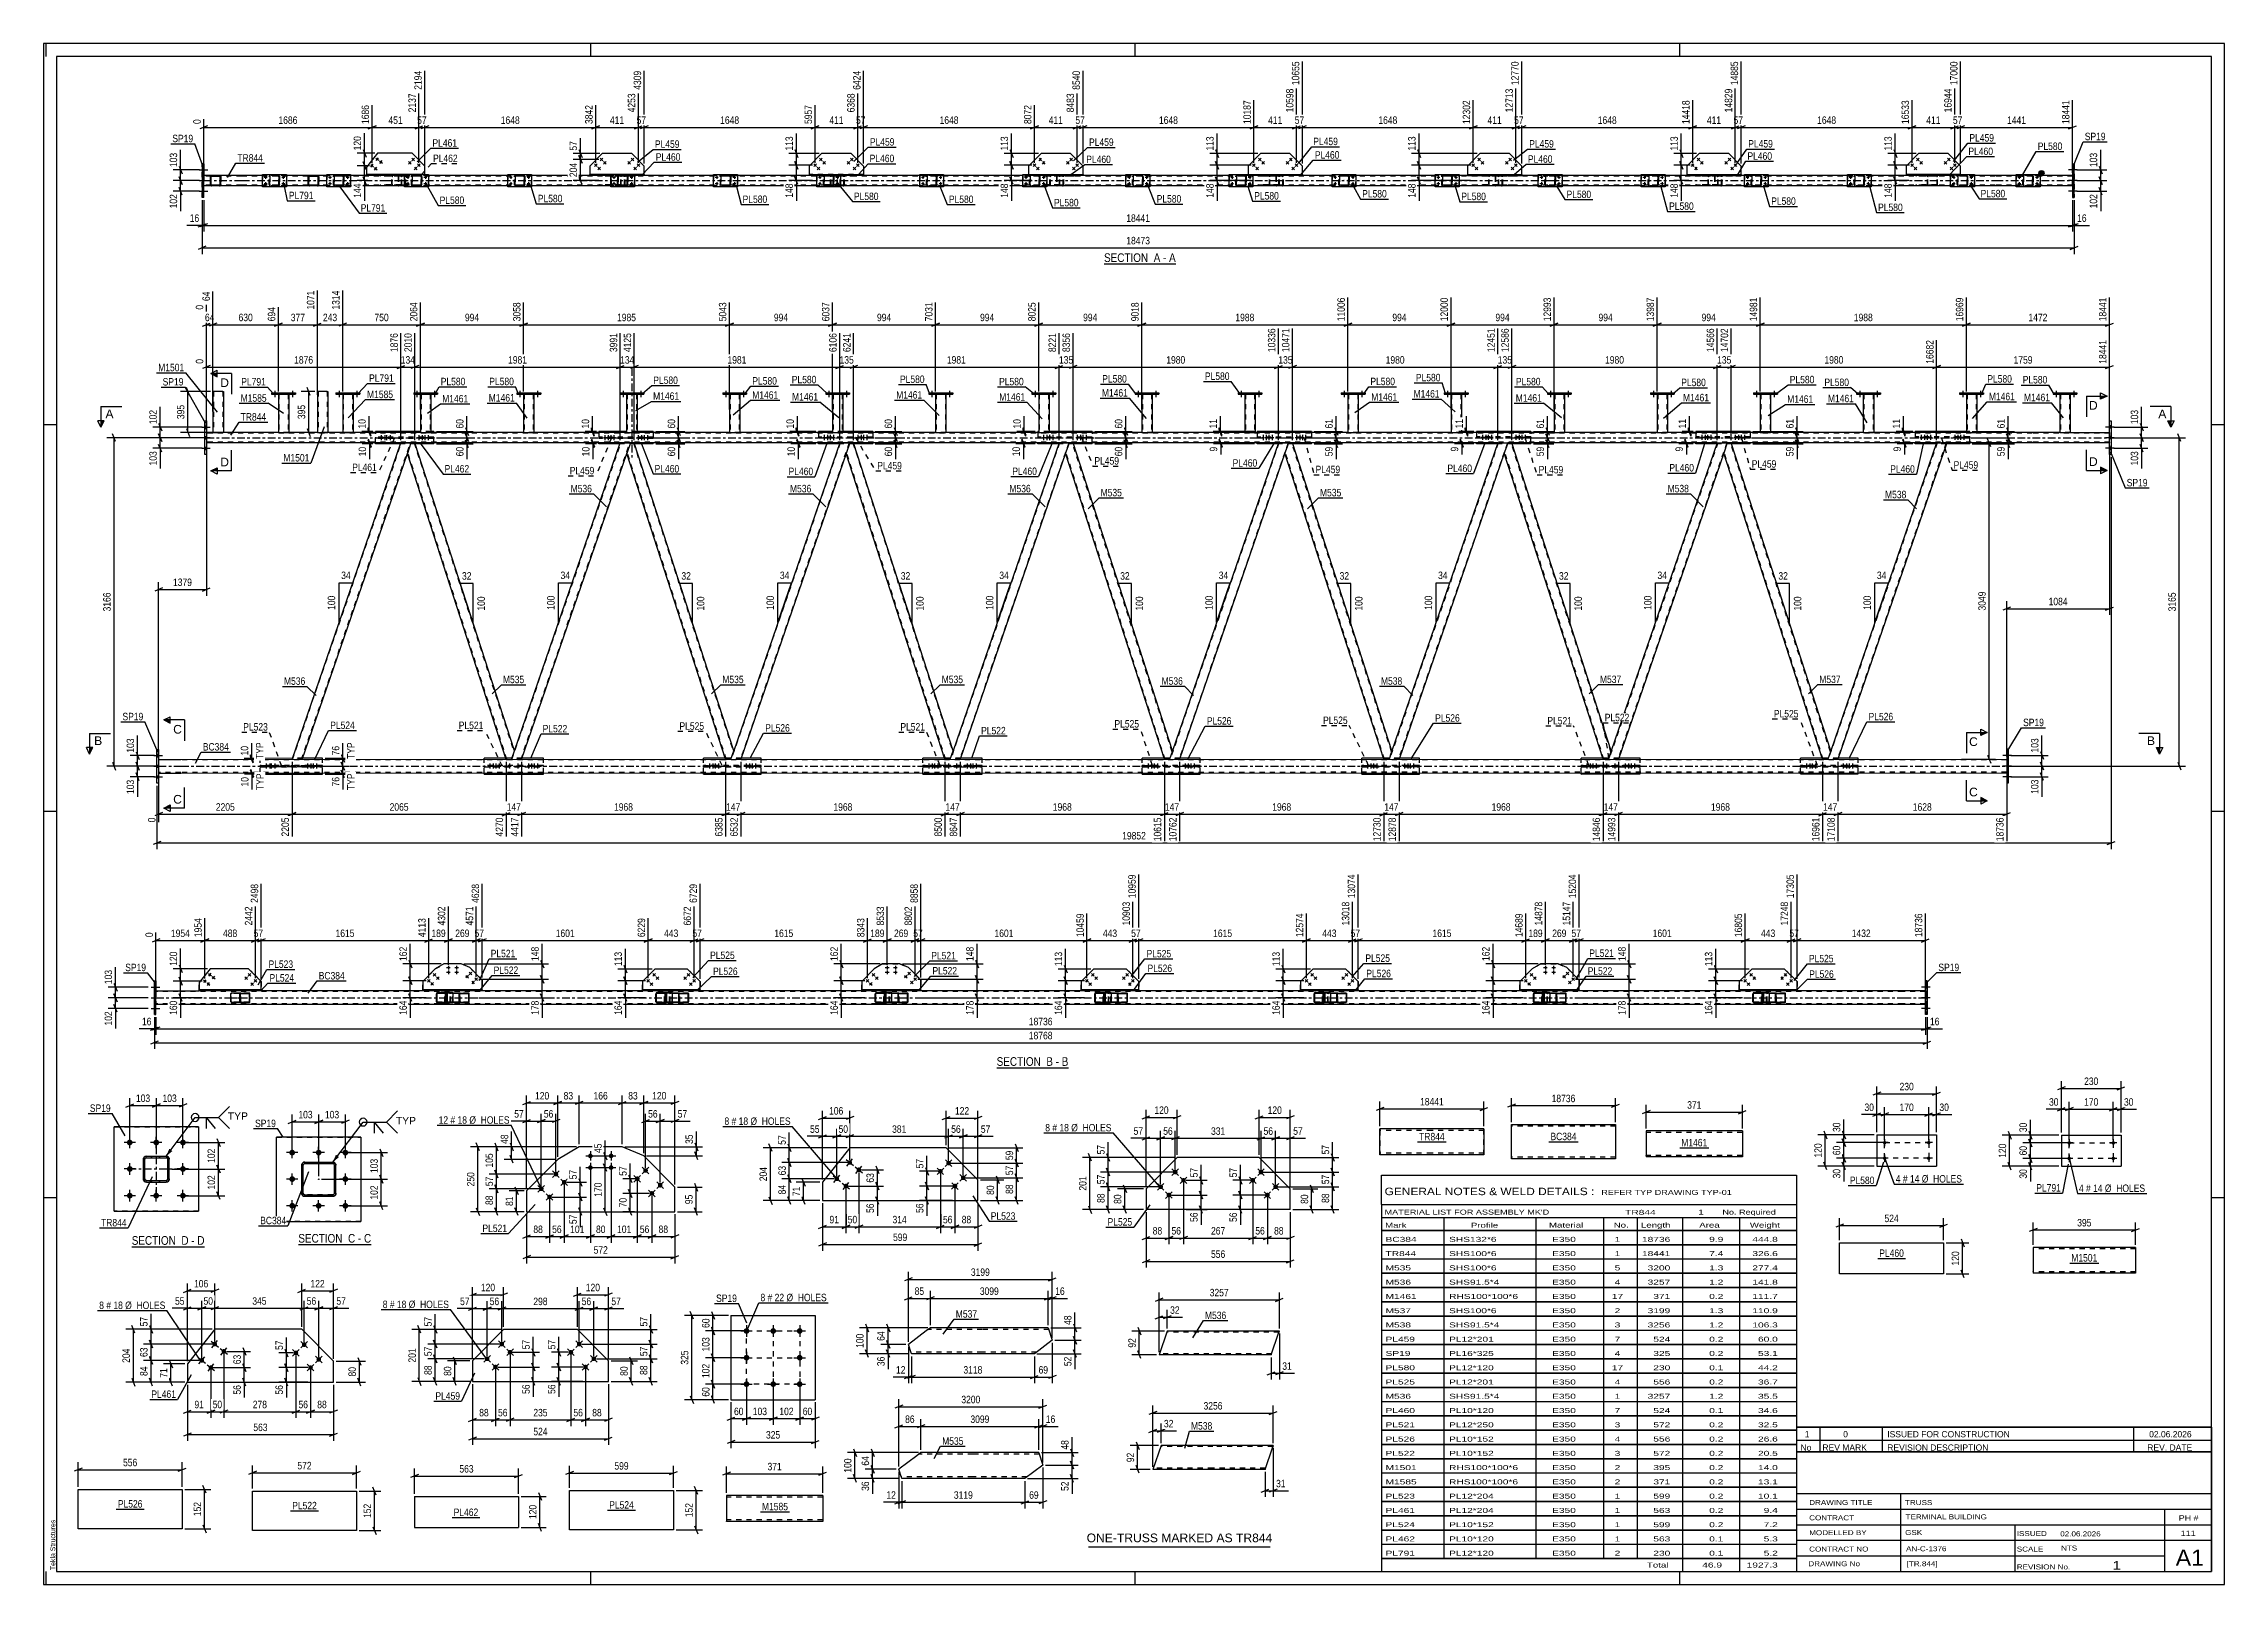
# Paper-space layout 'Layout1' of a CAD drawing. Header units: millimetres. Extents: x 0 to 841, y 0 to 594.
# The model-space entities are those that its viewports show. They can reach past a viewport. Long polylines and large blocks are cut down to what shows.
import ezdxf

# ---------------------------------------------------------------- set-up
doc = ezdxf.new("R2010")
doc.units = ezdxf.units.MM
doc.linetypes.add('DXK_LINE_DOT2', pattern=[3.9198, 1.9599, -1.9599])
doc.linetypes.add('DXK_LINE_DOT3', pattern=[5.9187, 2.979, -0.9799, 0.9799, -0.9799])
doc.layers.add('Viewport layer', color=7, linetype='Continuous', plot=False)
doc.styles.add('Arial', font='arial.ttf', dxfattribs={"height": 0.2})
doc.styles.add('Arial Narrow', font='ARIALN.TTF', dxfattribs={"height": 0.2})

# ---------------------------------------------------------------- blocks, each defined once
blk = doc.blocks.new('Unknown-570349097-1114 - 28277')
at = {"color": 5, "linetype": 'Continuous'}
for p, q in [((841, 594), (0, 594)), ((0, 594), (0, 0)), ((1, 589), (1, 594)), ((836, 589), (5, 589)), ((5, 589), (5, 5)), ((211, 589), (211, 594)), ((421, 589), (421, 594)), ((631, 589), (631, 594)), ((836, 5), (836, 589)), ((841, 0), (841, 594)), ((5, 447), (0, 447)), ((841, 447), (836, 447)), ((5, 298), (0, 298)), ((841, 298), (836, 298)), ((5, 149), (0, 149)), ((841, 149), (836, 149)), ((0, 0), (841, 0)), ((1, 0), (1, 5)), ((5, 5), (836, 5)), ((211, 0), (211, 5)), ((421, 0), (421, 5)), ((631, 0), (631, 5))]:
    blk.add_line(p, q, dxfattribs=at)
at = {"color": 174, "linetype": 'Continuous', "style": 'Arial'}
blk.add_text('Tekla Structures', height=1.9102, rotation=90, dxfattribs=at).set_placement((4.5, 5.5))
blk = doc.blocks.new('Unknown-570349097-11 - 2282')
at = {"color": 6, "linetype": 'Continuous'}
blk.add_line((408.94, 509.06), (436.58, 509.06), dxfattribs=at)
at = {"color": 0, "linetype": 'Continuous'}
blk.add_wipeout([(427.05, 509.81), (427.05, 513.31), (408.94, 513.31), (408.94, 509.81)], dxfattribs=at)
blk.add_wipeout([(430.65, 509.81), (430.65, 513.31), (428.1, 513.31), (428.1, 509.81)], dxfattribs=at)
at = {"color": 7, "linetype": 'Continuous', "style": 'Arial Narrow'}
blk.add_text('SECTION ', height=3.34, dxfattribs=at).set_placement((408.94, 509.81))
at = {"color": 0, "linetype": 'Continuous'}
blk.add_wipeout([(432.98, 509.81), (432.98, 513.31), (431.7, 513.31), (431.7, 509.81)], dxfattribs=at)
blk.add_wipeout([(436.58, 509.81), (436.58, 513.31), (434.03, 513.31), (434.03, 509.81)], dxfattribs=at)
at = {"color": 7, "linetype": 'Continuous', "style": 'Arial Narrow'}
for s, p in [('A', (428.1, 509.81)), ('A', (434.03, 509.81)), ('-', (431.7, 509.81))]:
    blk.add_text(s, height=3.34, dxfattribs=at).set_placement(p)
blk = doc.blocks.new('Unknown-570349097-13 - 1231')
at = {"color": 6, "linetype": 'Continuous'}
blk.add_line((367.54, 199.16), (395.18, 199.16), dxfattribs=at)
at = {"color": 0, "linetype": 'Continuous'}
blk.add_wipeout([(385.65, 199.91), (385.65, 203.41), (367.54, 203.41), (367.54, 199.91)], dxfattribs=at)
blk.add_wipeout([(389.25, 199.91), (389.25, 203.41), (386.7, 203.41), (386.7, 199.91)], dxfattribs=at)
at = {"color": 7, "linetype": 'Continuous', "style": 'Arial Narrow'}
blk.add_text('SECTION ', height=3.34, dxfattribs=at).set_placement((367.54, 199.91))
at = {"color": 0, "linetype": 'Continuous'}
blk.add_wipeout([(391.58, 199.91), (391.58, 203.41), (390.3, 203.41), (390.3, 199.91)], dxfattribs=at)
blk.add_wipeout([(395.18, 199.91), (395.18, 203.41), (392.63, 203.41), (392.63, 199.91)], dxfattribs=at)
at = {"color": 7, "linetype": 'Continuous', "style": 'Arial Narrow'}
for s, p in [('B', (386.7, 199.91)), ('B', (392.63, 199.91)), ('-', (390.3, 199.91))]:
    blk.add_text(s, height=3.34, dxfattribs=at).set_placement(p)
blk = doc.blocks.new('Unknown-570349097-14 - 8083')
at = {"color": 6, "linetype": 'Continuous'}
blk.add_line((33.98, 130.17), (62.05, 130.17), dxfattribs=at)
at = {"color": 0, "linetype": 'Continuous'}
blk.add_wipeout([(52.09, 130.92), (52.09, 134.42), (33.98, 134.42), (33.98, 130.92)], dxfattribs=at)
blk.add_wipeout([(55.9, 130.92), (55.9, 134.42), (53.14, 134.42), (53.14, 130.92)], dxfattribs=at)
at = {"color": 7, "linetype": 'Continuous', "style": 'Arial Narrow'}
blk.add_text('SECTION ', height=3.34, dxfattribs=at).set_placement((33.98, 130.92))
at = {"color": 0, "linetype": 'Continuous'}
blk.add_wipeout([(58.23, 130.92), (58.23, 134.42), (56.95, 134.42), (56.95, 130.92)], dxfattribs=at)
blk.add_wipeout([(62.05, 130.92), (62.05, 134.42), (59.28, 134.42), (59.28, 130.92)], dxfattribs=at)
at = {"color": 7, "linetype": 'Continuous', "style": 'Arial Narrow'}
for s, p in [('D', (53.14, 130.92)), ('-', (56.95, 130.92)), ('D', (59.28, 130.92))]:
    blk.add_text(s, height=3.34, dxfattribs=at).set_placement(p)
blk = doc.blocks.new('Unknown-570349097-15 - 8286')
at = {"color": 6, "linetype": 'Continuous'}
blk.add_line((98.24, 131), (126.32, 131), dxfattribs=at)
at = {"color": 0, "linetype": 'Continuous'}
blk.add_wipeout([(116.35, 131.75), (116.35, 135.25), (98.24, 135.25), (98.24, 131.75)], dxfattribs=at)
blk.add_wipeout([(120.17, 131.75), (120.17, 135.25), (117.4, 135.25), (117.4, 131.75)], dxfattribs=at)
at = {"color": 7, "linetype": 'Continuous', "style": 'Arial Narrow'}
blk.add_text('SECTION ', height=3.34, dxfattribs=at).set_placement((98.24, 131.75))
at = {"color": 0, "linetype": 'Continuous'}
blk.add_wipeout([(122.5, 131.75), (122.5, 135.25), (121.22, 135.25), (121.22, 131.75)], dxfattribs=at)
blk.add_wipeout([(126.32, 131.75), (126.32, 135.25), (123.55, 135.25), (123.55, 131.75)], dxfattribs=at)
at = {"color": 7, "linetype": 'Continuous', "style": 'Arial Narrow'}
for s, p in [('C', (117.4, 131.75)), ('C', (123.55, 131.75)), ('-', (121.22, 131.75))]:
    blk.add_text(s, height=3.34, dxfattribs=at).set_placement(p)
blk = doc.blocks.new('Part-570349097-27852 - 27851')
at = {"color": 2, "linetype": 'Continuous'}
for p, q in [((338.35, 50.81), (336.75, 49.61)), ((358.35, 50.81), (338.35, 50.81)), ((383.81, 50.81), (358.45, 50.81)), ((383.81, 50.81), (383.84, 50.72)), ((383.84, 50.72), (385.36, 46)), ((336.75, 49.61), (329.79, 44.38)), ((330.83, 41.16), (329.79, 44.38)), ((385.36, 46), (378.45, 40.81)), ((330.91, 40.9), (330.83, 41.16)), ((330.94, 40.81), (330.91, 40.9)), ((358.35, 40.81), (330.94, 40.81)), ((378.45, 40.81), (358.45, 40.81))]:
    blk.add_line(p, q, dxfattribs=at)
at = {"color": 7, "linetype": 'DXK_LINE_DOT2'}
for p, q in [((338.35, 50.81), (337.36, 50.07)), ((358.35, 50.21), (337.55, 50.21)), ((384, 50.21), (358.45, 50.21)), ((330.73, 41.46), (330.7, 41.55)), ((358.35, 41.41), (330.75, 41.41)), ((379.25, 41.41), (358.45, 41.41))]:
    blk.add_line(p, q, dxfattribs=at)
blk = doc.blocks.new('Bolt-570349097-2299 - 2282')
at = {"linetype": 'Continuous'}
for points in [[(537.56, 542.38), (537.56, 542.44), (537.58, 542.5), (537.61, 542.55), (537.65, 542.59), (537.7, 542.63), (537.75, 542.65), (537.81, 542.66), (537.87, 542.66), (537.92, 542.65), (537.98, 542.63), (538.03, 542.59), (538.06, 542.55), (538.09, 542.5), (538.11, 542.44), (538.12, 542.38), (538.11, 542.33), (538.09, 542.27), (538.06, 542.22), (538.03, 542.18), (537.98, 542.14), (537.92, 542.12), (537.87, 542.11), (537.81, 542.11), (537.75, 542.12), (537.7, 542.14), (537.65, 542.18), (537.61, 542.22), (537.58, 542.27), (537.56, 542.33)], [(537.56, 539.98), (537.56, 540.04), (537.58, 540.1), (537.61, 540.15), (537.65, 540.19), (537.7, 540.23), (537.75, 540.25), (537.81, 540.26), (537.87, 540.26), (537.92, 540.25), (537.98, 540.23), (538.03, 540.19), (538.06, 540.15), (538.09, 540.1), (538.11, 540.04), (538.12, 539.98), (538.11, 539.93), (538.09, 539.87), (538.06, 539.82), (538.03, 539.78), (537.98, 539.74), (537.92, 539.72), (537.87, 539.71), (537.81, 539.71), (537.75, 539.72), (537.7, 539.74), (537.65, 539.78), (537.61, 539.82), (537.58, 539.87), (537.56, 539.93)], [(544.36, 542.38), (544.36, 542.44), (544.38, 542.5), (544.41, 542.55), (544.45, 542.59), (544.5, 542.63), (544.55, 542.65), (544.61, 542.66), (544.67, 542.66), (544.72, 542.65), (544.78, 542.63), (544.83, 542.59), (544.86, 542.55), (544.89, 542.5), (544.91, 542.44), (544.92, 542.38), (544.91, 542.33), (544.89, 542.27), (544.86, 542.22), (544.83, 542.18), (544.78, 542.14), (544.72, 542.12), (544.67, 542.11), (544.61, 542.11), (544.55, 542.12), (544.5, 542.14), (544.45, 542.18), (544.41, 542.22), (544.38, 542.27), (544.36, 542.33)], [(544.36, 539.98), (544.36, 540.04), (544.38, 540.1), (544.41, 540.15), (544.45, 540.19), (544.5, 540.23), (544.55, 540.25), (544.61, 540.26), (544.67, 540.26), (544.72, 540.25), (544.78, 540.23), (544.83, 540.19), (544.86, 540.15), (544.89, 540.1), (544.91, 540.04), (544.92, 539.98), (544.91, 539.93), (544.89, 539.87), (544.86, 539.82), (544.83, 539.78), (544.78, 539.74), (544.72, 539.72), (544.67, 539.71), (544.61, 539.71), (544.55, 539.72), (544.5, 539.74), (544.45, 539.78), (544.41, 539.82), (544.38, 539.87), (544.36, 539.93)]]:
    blk.add_hatch(color=1, dxfattribs=at).paths.add_polyline_path(points)
at = {"color": 1, "linetype": 'Continuous'}
for p, q in [((538.4, 542.38), (537.28, 542.38)), ((538.4, 539.98), (537.28, 539.98)), ((537.84, 542.94), (537.84, 541.82)), ((537.84, 540.54), (537.84, 539.42)), ((545.2, 542.38), (544.08, 542.38)), ((545.2, 539.98), (544.08, 539.98)), ((544.64, 542.94), (544.64, 541.82)), ((544.64, 540.54), (544.64, 539.42))]:
    blk.add_line(p, q, dxfattribs=at)
blk = doc.blocks.new('Part-570349097-2428 - 2282')
at = {"color": 7, "linetype": 'DXK_LINE_DOT2'}
for p, q in [((658.49, 542.7), (658.53, 542.89)), ((658.53, 542.89), (658.49, 542.7)), ((658.49, 539.66), (658.49, 542.7)), ((658.49, 542.7), (658.49, 542.7)), ((658.49, 539.66), (658.49, 542.7)), ((658.49, 539.66), (658.49, 539.66)), ((658.53, 539.48), (658.49, 539.66)), ((658.49, 539.66), (658.53, 539.48)), ((658.73, 542.7), (658.75, 542.8)), ((658.75, 542.8), (658.73, 542.7)), ((658.73, 539.66), (658.73, 542.7)), ((658.73, 542.7), (658.73, 542.7)), ((658.73, 542.7), (658.73, 539.66)), ((658.73, 539.66), (658.73, 539.66)), ((658.75, 539.57), (658.73, 539.66)), ((658.73, 539.66), (658.75, 539.57)), ((658.75, 542.8), (658.8, 542.87)), ((658.8, 542.87), (658.75, 542.8)), ((658.8, 539.49), (658.75, 539.57)), ((658.75, 539.57), (658.8, 539.49)), ((658.79, 543.15), (658.97, 543.18)), ((658.97, 543.18), (658.79, 543.15)), ((658.97, 539.18), (658.79, 539.22)), ((658.79, 539.22), (658.97, 539.18)), ((658.8, 542.87), (658.88, 542.93)), ((658.88, 542.93), (658.8, 542.87)), ((658.88, 539.44), (658.8, 539.49)), ((658.8, 539.49), (658.88, 539.44)), ((658.88, 542.93), (658.97, 542.94)), ((658.97, 542.94), (658.88, 542.93)), ((658.97, 539.42), (658.88, 539.44)), ((658.88, 539.44), (658.97, 539.42)), ((662.01, 543.18), (658.97, 543.18)), ((662.01, 542.94), (658.97, 542.94)), ((662.01, 539.42), (658.97, 539.42)), ((662.01, 539.18), (658.97, 539.18)), ((662.01, 543.18), (662.2, 543.15)), ((662.2, 543.15), (662.01, 543.18)), ((662.01, 542.94), (662.1, 542.93)), ((662.1, 542.93), (662.01, 542.94)), ((662.1, 539.44), (662.01, 539.42)), ((662.01, 539.42), (662.1, 539.44)), ((662.2, 539.22), (662.01, 539.18)), ((662.01, 539.18), (662.2, 539.22)), ((662.1, 542.93), (662.18, 542.87)), ((662.18, 542.87), (662.1, 542.93)), ((662.18, 539.49), (662.1, 539.44)), ((662.1, 539.44), (662.18, 539.49)), ((662.18, 542.87), (662.23, 542.8)), ((662.23, 542.8), (662.18, 542.87)), ((662.23, 539.57), (662.18, 539.49)), ((662.18, 539.49), (662.23, 539.57)), ((662.23, 542.8), (662.25, 542.7)), ((662.25, 542.7), (662.23, 542.8)), ((662.25, 539.66), (662.23, 539.57)), ((662.23, 539.57), (662.25, 539.66)), ((662.25, 539.66), (662.25, 542.7)), ((662.25, 542.7), (662.25, 542.7)), ((662.25, 542.7), (662.25, 539.66)), ((662.25, 539.66), (662.25, 539.66)), ((662.45, 542.89), (662.49, 542.7)), ((662.49, 539.66), (662.45, 539.48)), ((662.49, 542.7), (662.46, 542.89)), ((662.46, 539.48), (662.49, 539.66)), ((662.49, 539.66), (662.49, 542.7)), ((662.49, 542.7), (662.49, 542.7)), ((662.49, 542.7), (662.49, 539.66)), ((662.49, 539.66), (662.49, 539.66))]:
    blk.add_line(p, q, dxfattribs=at)
at = {"color": 7, "linetype": 'DXK_LINE_DOT3'}
blk.add_line((660.49, 541.18), (660.49, 541.18), dxfattribs=at)
at = {"color": 7, "linetype": 'DXK_LINE_DOT2'}
for centre, start, end in [((658.97, 542.7), 112.5, 157.5), ((658.97, 542.7), 112.5, 157.5), ((658.97, 539.66), 202.5, 247.5), ((658.97, 539.66), 202.5, 247.5), ((662.01, 542.7), 22.5, 67.5), ((662.01, 542.7), 22.5, 67.5), ((662.01, 539.66), 292.5, 337.5), ((662.01, 539.66), 292.5, 337.5)]:
    blk.add_arc(centre, 0.48, start, end, dxfattribs=at)
blk = doc.blocks.new('Part-570349097-2356 - 2282')
at = {"color": 2, "linetype": 'Continuous'}
for p, q in [((723.09, 551.63), (718.3, 546.8)), ((718.3, 546.8), (718.3, 543.59)), ((734.48, 551.63), (723.09, 551.63)), ((739.27, 546.8), (734.48, 551.63)), ((739.27, 543.59), (739.27, 546.8))]:
    blk.add_line(p, q, dxfattribs=at)
at = {"color": 7, "linetype": 'DXK_LINE_DOT2'}
blk.add_line((718.3, 543.59), (739.27, 543.59), dxfattribs=at)
blk = doc.blocks.new('Bolt-570349097-2311 - 2282')
at = {"linetype": 'Continuous'}
for points in [[(649.12, 547.84, -1), (648.61, 548.35, -1)], [(650.4, 549.11, -1), (649.89, 549.62, -1)], [(652.65, 546.84, -1), (652.14, 547.35, -1)], [(651.37, 545.57, -1), (650.87, 546.08, -1)]]:
    blk.add_hatch(color=1, dxfattribs=at).paths.add_polyline_path(points)
at = {"color": 1, "linetype": 'Continuous'}
for p, q in [((648.36, 548.61), (649.37, 547.58)), ((649.38, 548.6), (648.36, 547.59)), ((650.65, 549.87), (649.63, 548.86)), ((649.64, 549.87), (650.65, 548.85)), ((652.91, 547.6), (651.89, 546.59)), ((651.89, 547.6), (652.91, 546.58)), ((650.61, 546.34), (651.63, 545.31)), ((651.63, 546.33), (650.61, 545.32))]:
    blk.add_line(p, q, dxfattribs=at)
blk = doc.blocks.new('Bolt-570349097-2296 - 2282')
at = {"linetype": 'Continuous'}
for points in [[(720.81, 547.35, -1), (720.31, 546.84, -1)], [(723.07, 549.62, -1), (722.56, 549.11, -1)], [(724.35, 548.35, -1), (723.84, 547.84, -1)], [(722.09, 546.08, -1), (721.58, 545.57, -1)]]:
    blk.add_hatch(color=1, dxfattribs=at).paths.add_polyline_path(points)
at = {"color": 1, "linetype": 'Continuous'}
for p, q in [((720.05, 547.6), (721.07, 546.59)), ((720.05, 546.58), (721.07, 547.6)), ((722.3, 549.87), (723.33, 548.86)), ((722.31, 548.85), (723.32, 549.87)), ((723.58, 547.58), (724.6, 548.61)), ((723.58, 548.6), (724.6, 547.59)), ((721.33, 545.31), (722.34, 546.34)), ((721.33, 546.33), (722.35, 545.32))]:
    blk.add_line(p, q, dxfattribs=at)
blk = doc.blocks.new('Bolt-570349097-2295 - 2282')
at = {"linetype": 'Continuous'}
for points in [[(696.56, 542.38), (696.57, 542.44), (696.59, 542.5), (696.62, 542.55), (696.66, 542.59), (696.7, 542.63), (696.76, 542.65), (696.82, 542.66), (696.87, 542.66), (696.93, 542.65), (696.98, 542.63), (697.03, 542.59), (697.07, 542.55), (697.1, 542.5), (697.12, 542.44), (697.12, 542.38), (697.12, 542.33), (697.1, 542.27), (697.07, 542.22), (697.03, 542.18), (696.98, 542.14), (696.93, 542.12), (696.87, 542.11), (696.82, 542.11), (696.76, 542.12), (696.7, 542.14), (696.66, 542.18), (696.62, 542.22), (696.59, 542.27), (696.57, 542.33)], [(696.56, 539.98), (696.57, 540.04), (696.59, 540.1), (696.62, 540.15), (696.66, 540.19), (696.7, 540.23), (696.76, 540.25), (696.82, 540.26), (696.87, 540.26), (696.93, 540.25), (696.98, 540.23), (697.03, 540.19), (697.07, 540.15), (697.1, 540.1), (697.12, 540.04), (697.12, 539.98), (697.12, 539.93), (697.1, 539.87), (697.07, 539.82), (697.03, 539.78), (696.98, 539.74), (696.93, 539.72), (696.87, 539.71), (696.82, 539.71), (696.76, 539.72), (696.7, 539.74), (696.66, 539.78), (696.62, 539.82), (696.59, 539.87), (696.57, 539.93)], [(703.36, 542.38), (703.37, 542.44), (703.39, 542.5), (703.42, 542.55), (703.46, 542.59), (703.5, 542.63), (703.56, 542.65), (703.62, 542.66), (703.67, 542.66), (703.73, 542.65), (703.78, 542.63), (703.83, 542.59), (703.87, 542.55), (703.9, 542.5), (703.92, 542.44), (703.92, 542.38), (703.92, 542.33), (703.9, 542.27), (703.87, 542.22), (703.83, 542.18), (703.78, 542.14), (703.73, 542.12), (703.67, 542.11), (703.62, 542.11), (703.56, 542.12), (703.5, 542.14), (703.46, 542.18), (703.42, 542.22), (703.39, 542.27), (703.37, 542.33)], [(703.36, 539.98), (703.37, 540.04), (703.39, 540.1), (703.42, 540.15), (703.46, 540.19), (703.5, 540.23), (703.56, 540.25), (703.62, 540.26), (703.67, 540.26), (703.73, 540.25), (703.78, 540.23), (703.83, 540.19), (703.87, 540.15), (703.9, 540.1), (703.92, 540.04), (703.92, 539.98), (703.92, 539.93), (703.9, 539.87), (703.87, 539.82), (703.83, 539.78), (703.78, 539.74), (703.73, 539.72), (703.67, 539.71), (703.62, 539.71), (703.56, 539.72), (703.5, 539.74), (703.46, 539.78), (703.42, 539.82), (703.39, 539.87), (703.37, 539.93)]]:
    blk.add_hatch(color=1, dxfattribs=at).paths.add_polyline_path(points)
at = {"color": 1, "linetype": 'Continuous'}
for p, q in [((697.4, 542.38), (696.28, 542.38)), ((697.4, 539.98), (696.28, 539.98)), ((696.84, 542.94), (696.84, 541.82)), ((696.84, 540.54), (696.84, 539.42)), ((704.2, 542.38), (703.08, 542.38)), ((704.2, 539.98), (703.08, 539.98)), ((703.64, 542.94), (703.64, 541.82)), ((703.64, 540.54), (703.64, 539.42))]:
    blk.add_line(p, q, dxfattribs=at)
blk = doc.blocks.new('Bolt-570349097-2297 - 2282')
at = {"linetype": 'Continuous'}
for points in [[(617.06, 542.38), (617.07, 542.44), (617.09, 542.5), (617.11, 542.55), (617.15, 542.59), (617.2, 542.63), (617.25, 542.65), (617.31, 542.66), (617.37, 542.66), (617.43, 542.65), (617.48, 542.63), (617.53, 542.59), (617.57, 542.55), (617.6, 542.5), (617.62, 542.44), (617.62, 542.38), (617.62, 542.33), (617.6, 542.27), (617.57, 542.22), (617.53, 542.18), (617.48, 542.14), (617.43, 542.12), (617.37, 542.11), (617.31, 542.11), (617.25, 542.12), (617.2, 542.14), (617.15, 542.18), (617.11, 542.22), (617.09, 542.27), (617.07, 542.33)], [(617.06, 539.98), (617.07, 540.04), (617.09, 540.1), (617.11, 540.15), (617.15, 540.19), (617.2, 540.23), (617.25, 540.25), (617.31, 540.26), (617.37, 540.26), (617.43, 540.25), (617.48, 540.23), (617.53, 540.19), (617.57, 540.15), (617.6, 540.1), (617.62, 540.04), (617.62, 539.98), (617.62, 539.93), (617.6, 539.87), (617.57, 539.82), (617.53, 539.78), (617.48, 539.74), (617.43, 539.72), (617.37, 539.71), (617.31, 539.71), (617.25, 539.72), (617.2, 539.74), (617.15, 539.78), (617.11, 539.82), (617.09, 539.87), (617.07, 539.93)], [(623.86, 542.38), (623.87, 542.44), (623.89, 542.5), (623.91, 542.55), (623.95, 542.59), (624, 542.63), (624.05, 542.65), (624.11, 542.66), (624.17, 542.66), (624.23, 542.65), (624.28, 542.63), (624.33, 542.59), (624.37, 542.55), (624.4, 542.5), (624.42, 542.44), (624.42, 542.38), (624.42, 542.33), (624.4, 542.27), (624.37, 542.22), (624.33, 542.18), (624.28, 542.14), (624.23, 542.12), (624.17, 542.11), (624.11, 542.11), (624.05, 542.12), (624, 542.14), (623.95, 542.18), (623.91, 542.22), (623.89, 542.27), (623.87, 542.33)], [(623.86, 539.98), (623.87, 540.04), (623.89, 540.1), (623.91, 540.15), (623.95, 540.19), (624, 540.23), (624.05, 540.25), (624.11, 540.26), (624.17, 540.26), (624.23, 540.25), (624.28, 540.23), (624.33, 540.19), (624.37, 540.15), (624.4, 540.1), (624.42, 540.04), (624.42, 539.98), (624.42, 539.93), (624.4, 539.87), (624.37, 539.82), (624.33, 539.78), (624.28, 539.74), (624.23, 539.72), (624.17, 539.71), (624.11, 539.71), (624.05, 539.72), (624, 539.74), (623.95, 539.78), (623.91, 539.82), (623.89, 539.87), (623.87, 539.93)]]:
    blk.add_hatch(color=1, dxfattribs=at).paths.add_polyline_path(points)
at = {"color": 1, "linetype": 'Continuous'}
for p, q in [((617.9, 542.38), (616.78, 542.38)), ((617.9, 539.98), (616.78, 539.98)), ((617.34, 542.94), (617.34, 541.82)), ((617.34, 540.54), (617.34, 539.42)), ((624.7, 542.38), (623.58, 542.38)), ((624.7, 539.98), (623.58, 539.98)), ((624.14, 542.94), (624.14, 541.82)), ((624.14, 540.54), (624.14, 539.42))]:
    blk.add_line(p, q, dxfattribs=at)
blk = doc.blocks.new('Bolt-570349097-2305 - 2282')
at = {"linetype": 'Continuous'}
for points in [[(140.15, 542.38), (140.16, 542.44), (140.17, 542.5), (140.2, 542.55), (140.24, 542.59), (140.29, 542.63), (140.34, 542.65), (140.4, 542.66), (140.46, 542.66), (140.52, 542.65), (140.57, 542.63), (140.62, 542.59), (140.66, 542.55), (140.68, 542.5), (140.7, 542.44), (140.71, 542.38), (140.7, 542.33), (140.68, 542.27), (140.66, 542.22), (140.62, 542.18), (140.57, 542.14), (140.52, 542.12), (140.46, 542.11), (140.4, 542.11), (140.34, 542.12), (140.29, 542.14), (140.24, 542.18), (140.2, 542.22), (140.17, 542.27), (140.16, 542.33)], [(140.15, 539.98), (140.16, 540.04), (140.17, 540.1), (140.2, 540.15), (140.24, 540.19), (140.29, 540.23), (140.34, 540.25), (140.4, 540.26), (140.46, 540.26), (140.52, 540.25), (140.57, 540.23), (140.62, 540.19), (140.66, 540.15), (140.68, 540.1), (140.7, 540.04), (140.71, 539.98), (140.7, 539.93), (140.68, 539.87), (140.66, 539.82), (140.62, 539.78), (140.57, 539.74), (140.52, 539.72), (140.46, 539.71), (140.4, 539.71), (140.34, 539.72), (140.29, 539.74), (140.24, 539.78), (140.2, 539.82), (140.17, 539.87), (140.16, 539.93)], [(146.95, 542.38), (146.96, 542.44), (146.97, 542.5), (147, 542.55), (147.04, 542.59), (147.09, 542.63), (147.14, 542.65), (147.2, 542.66), (147.26, 542.66), (147.32, 542.65), (147.37, 542.63), (147.42, 542.59), (147.46, 542.55), (147.48, 542.5), (147.5, 542.44), (147.51, 542.38), (147.5, 542.33), (147.48, 542.27), (147.46, 542.22), (147.42, 542.18), (147.37, 542.14), (147.32, 542.12), (147.26, 542.11), (147.2, 542.11), (147.14, 542.12), (147.09, 542.14), (147.04, 542.18), (147, 542.22), (146.97, 542.27), (146.96, 542.33)], [(146.95, 539.98), (146.96, 540.04), (146.97, 540.1), (147, 540.15), (147.04, 540.19), (147.09, 540.23), (147.14, 540.25), (147.2, 540.26), (147.26, 540.26), (147.32, 540.25), (147.37, 540.23), (147.42, 540.19), (147.46, 540.15), (147.48, 540.1), (147.5, 540.04), (147.51, 539.98), (147.5, 539.93), (147.48, 539.87), (147.46, 539.82), (147.42, 539.78), (147.37, 539.74), (147.32, 539.72), (147.26, 539.71), (147.2, 539.71), (147.14, 539.72), (147.09, 539.74), (147.04, 539.78), (147, 539.82), (146.97, 539.87), (146.96, 539.93)]]:
    blk.add_hatch(color=1, dxfattribs=at).paths.add_polyline_path(points)
at = {"color": 1, "linetype": 'Continuous'}
for p, q in [((140.99, 542.38), (139.87, 542.38)), ((140.99, 539.98), (139.87, 539.98)), ((140.43, 542.94), (140.43, 541.82)), ((140.43, 540.54), (140.43, 539.42)), ((147.79, 542.38), (146.67, 542.38)), ((147.79, 539.98), (146.67, 539.98)), ((147.23, 542.94), (147.23, 541.82)), ((147.23, 540.54), (147.23, 539.42))]:
    blk.add_line(p, q, dxfattribs=at)
blk = doc.blocks.new('Bolt-570349097-2298 - 2282')
at = {"linetype": 'Continuous'}
for points in [[(636.21, 547.35, -1), (635.7, 546.84, -1)], [(638.46, 549.62, -1), (637.95, 549.11, -1)], [(639.74, 548.35, -1), (639.23, 547.84, -1)], [(637.48, 546.08, -1), (636.98, 545.57, -1)]]:
    blk.add_hatch(color=1, dxfattribs=at).paths.add_polyline_path(points)
at = {"color": 1, "linetype": 'Continuous'}
for p, q in [((635.44, 547.6), (636.46, 546.59)), ((635.44, 546.58), (636.46, 547.6)), ((637.7, 549.87), (638.72, 548.86)), ((637.7, 548.85), (638.71, 549.87)), ((638.97, 548.6), (640, 547.59)), ((638.98, 547.58), (639.99, 548.61)), ((636.72, 545.31), (637.74, 546.34)), ((636.72, 546.33), (637.74, 545.32))]:
    blk.add_line(p, q, dxfattribs=at)
blk = doc.blocks.new('Part-570349097-2427 - 2282')
at = {"color": 2, "linetype": 'Continuous'}
for p, q in [((655.89, 538.78), (655.89, 543.58)), ((655.89, 543.58), (655.89, 543.58)), ((655.89, 543.58), (665.09, 543.58)), ((655.89, 538.78), (655.89, 538.78)), ((665.09, 538.78), (655.89, 538.78)), ((665.09, 543.58), (665.09, 538.78))]:
    blk.add_line(p, q, dxfattribs=at)
at = {"color": 7, "linetype": 'DXK_LINE_DOT2'}
for p, q in [((655.89, 543.58), (655.89, 538.78)), ((655.89, 543.58), (655.89, 543.58)), ((655.89, 538.78), (655.89, 538.78)), ((665.09, 538.78), (665.09, 543.58))]:
    blk.add_line(p, q, dxfattribs=at)
blk = doc.blocks.new('Bolt-570349097-2300 - 2282')
at = {"linetype": 'Continuous'}
for points in [[(458.06, 542.38), (458.06, 542.44), (458.08, 542.5), (458.11, 542.55), (458.15, 542.59), (458.2, 542.63), (458.25, 542.65), (458.31, 542.66), (458.36, 542.66), (458.42, 542.65), (458.48, 542.63), (458.52, 542.59), (458.56, 542.55), (458.59, 542.5), (458.61, 542.44), (458.62, 542.38), (458.61, 542.33), (458.59, 542.27), (458.56, 542.22), (458.52, 542.18), (458.48, 542.14), (458.42, 542.12), (458.36, 542.11), (458.31, 542.11), (458.25, 542.12), (458.2, 542.14), (458.15, 542.18), (458.11, 542.22), (458.08, 542.27), (458.06, 542.33)], [(458.06, 539.98), (458.06, 540.04), (458.08, 540.1), (458.11, 540.15), (458.15, 540.19), (458.2, 540.23), (458.25, 540.25), (458.31, 540.26), (458.36, 540.26), (458.42, 540.25), (458.48, 540.23), (458.52, 540.19), (458.56, 540.15), (458.59, 540.1), (458.61, 540.04), (458.62, 539.98), (458.61, 539.93), (458.59, 539.87), (458.56, 539.82), (458.52, 539.78), (458.48, 539.74), (458.42, 539.72), (458.36, 539.71), (458.31, 539.71), (458.25, 539.72), (458.2, 539.74), (458.15, 539.78), (458.11, 539.82), (458.08, 539.87), (458.06, 539.93)], [(464.86, 542.38), (464.86, 542.44), (464.88, 542.5), (464.91, 542.55), (464.95, 542.59), (465, 542.63), (465.05, 542.65), (465.11, 542.66), (465.16, 542.66), (465.22, 542.65), (465.28, 542.63), (465.32, 542.59), (465.36, 542.55), (465.39, 542.5), (465.41, 542.44), (465.42, 542.38), (465.41, 542.33), (465.39, 542.27), (465.36, 542.22), (465.32, 542.18), (465.28, 542.14), (465.22, 542.12), (465.16, 542.11), (465.11, 542.11), (465.05, 542.12), (465, 542.14), (464.95, 542.18), (464.91, 542.22), (464.88, 542.27), (464.86, 542.33)], [(464.86, 539.98), (464.86, 540.04), (464.88, 540.1), (464.91, 540.15), (464.95, 540.19), (465, 540.23), (465.05, 540.25), (465.11, 540.26), (465.16, 540.26), (465.22, 540.25), (465.28, 540.23), (465.32, 540.19), (465.36, 540.15), (465.39, 540.1), (465.41, 540.04), (465.42, 539.98), (465.41, 539.93), (465.39, 539.87), (465.36, 539.82), (465.32, 539.78), (465.28, 539.74), (465.22, 539.72), (465.16, 539.71), (465.11, 539.71), (465.05, 539.72), (465, 539.74), (464.95, 539.78), (464.91, 539.82), (464.88, 539.87), (464.86, 539.93)]]:
    blk.add_hatch(color=1, dxfattribs=at).paths.add_polyline_path(points)
at = {"color": 1, "linetype": 'Continuous'}
for p, q in [((458.9, 542.38), (457.78, 542.38)), ((458.9, 539.98), (457.78, 539.98)), ((458.34, 542.94), (458.34, 541.82)), ((458.34, 540.54), (458.34, 539.42)), ((465.7, 542.38), (464.58, 542.38)), ((465.7, 539.98), (464.58, 539.98)), ((465.14, 542.94), (465.14, 541.82)), ((465.14, 540.54), (465.14, 539.42))]:
    blk.add_line(p, q, dxfattribs=at)
blk = doc.blocks.new('Bolt-570349097-2301 - 2282')
at = {"linetype": 'Continuous'}
for points in [[(378.55, 542.38), (378.56, 542.44), (378.58, 542.5), (378.61, 542.55), (378.65, 542.59), (378.69, 542.63), (378.75, 542.65), (378.8, 542.66), (378.86, 542.66), (378.92, 542.65), (378.97, 542.63), (379.02, 542.59), (379.06, 542.55), (379.09, 542.5), (379.11, 542.44), (379.11, 542.38), (379.11, 542.33), (379.09, 542.27), (379.06, 542.22), (379.02, 542.18), (378.97, 542.14), (378.92, 542.12), (378.86, 542.11), (378.8, 542.11), (378.75, 542.12), (378.69, 542.14), (378.65, 542.18), (378.61, 542.22), (378.58, 542.27), (378.56, 542.33)], [(378.55, 539.98), (378.56, 540.04), (378.58, 540.1), (378.61, 540.15), (378.65, 540.19), (378.69, 540.23), (378.75, 540.25), (378.8, 540.26), (378.86, 540.26), (378.92, 540.25), (378.97, 540.23), (379.02, 540.19), (379.06, 540.15), (379.09, 540.1), (379.11, 540.04), (379.11, 539.98), (379.11, 539.93), (379.09, 539.87), (379.06, 539.82), (379.02, 539.78), (378.97, 539.74), (378.92, 539.72), (378.86, 539.71), (378.8, 539.71), (378.75, 539.72), (378.69, 539.74), (378.65, 539.78), (378.61, 539.82), (378.58, 539.87), (378.56, 539.93)], [(385.35, 542.38), (385.36, 542.44), (385.38, 542.5), (385.41, 542.55), (385.45, 542.59), (385.49, 542.63), (385.55, 542.65), (385.6, 542.66), (385.66, 542.66), (385.72, 542.65), (385.77, 542.63), (385.82, 542.59), (385.86, 542.55), (385.89, 542.5), (385.91, 542.44), (385.91, 542.38), (385.91, 542.33), (385.89, 542.27), (385.86, 542.22), (385.82, 542.18), (385.77, 542.14), (385.72, 542.12), (385.66, 542.11), (385.6, 542.11), (385.55, 542.12), (385.49, 542.14), (385.45, 542.18), (385.41, 542.22), (385.38, 542.27), (385.36, 542.33)], [(385.35, 539.98), (385.36, 540.04), (385.38, 540.1), (385.41, 540.15), (385.45, 540.19), (385.49, 540.23), (385.55, 540.25), (385.6, 540.26), (385.66, 540.26), (385.72, 540.25), (385.77, 540.23), (385.82, 540.19), (385.86, 540.15), (385.89, 540.1), (385.91, 540.04), (385.91, 539.98), (385.91, 539.93), (385.89, 539.87), (385.86, 539.82), (385.82, 539.78), (385.77, 539.74), (385.72, 539.72), (385.66, 539.71), (385.6, 539.71), (385.55, 539.72), (385.49, 539.74), (385.45, 539.78), (385.41, 539.82), (385.38, 539.87), (385.36, 539.93)]]:
    blk.add_hatch(color=1, dxfattribs=at).paths.add_polyline_path(points)
at = {"color": 1, "linetype": 'Continuous'}
for p, q in [((379.39, 542.38), (378.27, 542.38)), ((379.39, 539.98), (378.27, 539.98)), ((378.83, 542.94), (378.83, 541.82)), ((378.83, 540.54), (378.83, 539.42)), ((386.19, 542.38), (385.07, 542.38)), ((386.19, 539.98), (385.07, 539.98)), ((385.63, 542.94), (385.63, 541.82)), ((385.63, 540.54), (385.63, 539.42))]:
    blk.add_line(p, q, dxfattribs=at)
blk = doc.blocks.new('Part-570349097-2422 - 2282')
at = {"color": 7, "linetype": 'DXK_LINE_DOT2'}
for p, q in [((737.99, 542.7), (738.03, 542.89)), ((737.99, 542.7), (738, 542.7)), ((737.99, 539.66), (737.99, 542.7)), ((738, 539.66), (737.99, 539.66)), ((738.03, 539.48), (737.99, 539.66)), ((738.03, 542.89), (738, 542.7)), ((738, 539.66), (738, 542.7)), ((738, 539.66), (738.03, 539.48)), ((738.25, 542.8), (738.23, 542.7)), ((738.24, 542.7), (738.23, 542.7)), ((738.23, 542.7), (738.23, 539.66)), ((738.23, 539.66), (738.24, 539.66)), ((738.23, 539.66), (738.25, 539.57)), ((738.24, 542.7), (738.25, 542.8)), ((738.24, 539.66), (738.24, 542.7)), ((738.25, 539.57), (738.24, 539.66)), ((738.25, 542.8), (738.31, 542.87)), ((738.3, 542.87), (738.25, 542.8)), ((738.31, 539.49), (738.25, 539.57)), ((738.25, 539.57), (738.3, 539.49)), ((738.29, 543.15), (738.47, 543.18)), ((738.48, 543.18), (738.29, 543.15)), ((738.47, 539.18), (738.29, 539.22)), ((738.29, 539.22), (738.48, 539.18)), ((738.38, 542.93), (738.3, 542.87)), ((738.3, 539.49), (738.38, 539.44)), ((738.31, 542.87), (738.38, 542.93)), ((738.38, 539.44), (738.31, 539.49)), ((738.38, 542.93), (738.48, 542.94)), ((738.47, 542.94), (738.38, 542.93)), ((738.48, 539.42), (738.38, 539.44)), ((738.38, 539.44), (738.47, 539.42)), ((741.52, 543.18), (738.47, 543.18)), ((741.52, 542.94), (738.47, 542.94)), ((741.52, 539.42), (738.47, 539.42)), ((741.52, 539.18), (738.47, 539.18)), ((741.51, 543.18), (741.7, 543.15)), ((741.61, 542.93), (741.51, 542.94)), ((741.51, 539.42), (741.61, 539.44)), ((741.7, 539.22), (741.51, 539.18)), ((741.7, 543.15), (741.52, 543.18)), ((741.52, 542.94), (741.61, 542.93)), ((741.61, 539.44), (741.52, 539.42)), ((741.52, 539.18), (741.7, 539.22)), ((741.61, 542.93), (741.69, 542.87)), ((741.68, 542.87), (741.61, 542.93)), ((741.69, 539.49), (741.61, 539.44)), ((741.61, 539.44), (741.68, 539.49)), ((741.74, 542.8), (741.68, 542.87)), ((741.68, 539.49), (741.74, 539.57)), ((741.69, 542.87), (741.74, 542.8)), ((741.74, 539.57), (741.69, 539.49)), ((741.74, 542.8), (741.76, 542.7)), ((741.75, 542.7), (741.74, 542.8)), ((741.76, 539.66), (741.74, 539.57)), ((741.74, 539.57), (741.75, 539.66)), ((741.76, 542.7), (741.75, 542.7)), ((741.75, 542.7), (741.75, 539.66)), ((741.75, 539.66), (741.76, 539.66)), ((741.76, 539.66), (741.76, 542.7)), ((741.96, 542.89), (741.99, 542.7)), ((742, 542.7), (741.96, 542.89)), ((741.99, 539.66), (741.96, 539.48)), ((741.96, 539.48), (742, 539.66)), ((742, 542.7), (741.99, 542.7)), ((741.99, 542.7), (741.99, 539.66)), ((741.99, 539.66), (742, 539.66)), ((742, 539.66), (742, 542.7))]:
    blk.add_line(p, q, dxfattribs=at)
at = {"color": 7, "linetype": 'DXK_LINE_DOT3'}
blk.add_line((740, 541.18), (739.99, 541.18), dxfattribs=at)
at = {"color": 7, "linetype": 'DXK_LINE_DOT2'}
for centre, start, end in [((738.47, 542.7), 112.5, 157.5), ((738.48, 542.7), 112.5, 157.5), ((738.47, 539.66), 202.5, 247.5), ((738.48, 539.66), 202.5, 247.5), ((741.51, 542.7), 22.5, 67.5), ((741.52, 542.7), 22.5, 67.5), ((741.51, 539.66), 292.5, 337.5), ((741.52, 539.66), 292.5, 337.5)]:
    blk.add_arc(centre, 0.48, start, end, dxfattribs=at)
blk = doc.blocks.new('Bolt-570349097-2309 - 2282')
at = {"linetype": 'Continuous'}
for points in [[(761.62, 542.38), (761.62, 542.44), (761.64, 542.5), (761.67, 542.55), (761.71, 542.59), (761.76, 542.63), (761.81, 542.65), (761.87, 542.66), (761.93, 542.66), (761.98, 542.65), (762.04, 542.63), (762.08, 542.59), (762.12, 542.55), (762.15, 542.5), (762.17, 542.44), (762.18, 542.38), (762.17, 542.33), (762.15, 542.27), (762.12, 542.22), (762.08, 542.18), (762.04, 542.14), (761.98, 542.12), (761.93, 542.11), (761.87, 542.11), (761.81, 542.12), (761.76, 542.14), (761.71, 542.18), (761.67, 542.22), (761.64, 542.27), (761.62, 542.33)], [(761.62, 539.98), (761.62, 540.04), (761.64, 540.1), (761.67, 540.15), (761.71, 540.19), (761.76, 540.23), (761.81, 540.25), (761.87, 540.26), (761.93, 540.26), (761.98, 540.25), (762.04, 540.23), (762.08, 540.19), (762.12, 540.15), (762.15, 540.1), (762.17, 540.04), (762.18, 539.98), (762.17, 539.93), (762.15, 539.87), (762.12, 539.82), (762.08, 539.78), (762.04, 539.74), (761.98, 539.72), (761.93, 539.71), (761.87, 539.71), (761.81, 539.72), (761.76, 539.74), (761.71, 539.78), (761.67, 539.82), (761.64, 539.87), (761.62, 539.93)], [(768.42, 542.38), (768.42, 542.44), (768.44, 542.5), (768.47, 542.55), (768.51, 542.59), (768.56, 542.63), (768.61, 542.65), (768.67, 542.66), (768.73, 542.66), (768.78, 542.65), (768.84, 542.63), (768.88, 542.59), (768.92, 542.55), (768.95, 542.5), (768.97, 542.44), (768.98, 542.38), (768.97, 542.33), (768.95, 542.27), (768.92, 542.22), (768.88, 542.18), (768.84, 542.14), (768.78, 542.12), (768.73, 542.11), (768.67, 542.11), (768.61, 542.12), (768.56, 542.14), (768.51, 542.18), (768.47, 542.22), (768.44, 542.27), (768.42, 542.33)], [(768.42, 539.98), (768.42, 540.04), (768.44, 540.1), (768.47, 540.15), (768.51, 540.19), (768.56, 540.23), (768.61, 540.25), (768.67, 540.26), (768.73, 540.26), (768.78, 540.25), (768.84, 540.23), (768.88, 540.19), (768.92, 540.15), (768.95, 540.1), (768.97, 540.04), (768.98, 539.98), (768.97, 539.93), (768.95, 539.87), (768.92, 539.82), (768.88, 539.78), (768.84, 539.74), (768.78, 539.72), (768.73, 539.71), (768.67, 539.71), (768.61, 539.72), (768.56, 539.74), (768.51, 539.78), (768.47, 539.82), (768.44, 539.87), (768.42, 539.93)]]:
    blk.add_hatch(color=1, dxfattribs=at).paths.add_polyline_path(points)
at = {"color": 1, "linetype": 'Continuous'}
for p, q in [((762.46, 542.38), (761.34, 542.38)), ((762.46, 539.98), (761.34, 539.98)), ((761.9, 542.94), (761.9, 541.82)), ((761.9, 540.54), (761.9, 539.42)), ((769.26, 542.38), (768.14, 542.38)), ((769.26, 539.98), (768.14, 539.98)), ((768.7, 542.94), (768.7, 541.82)), ((768.7, 540.54), (768.7, 539.42))]:
    blk.add_line(p, q, dxfattribs=at)
blk = doc.blocks.new('Bolt-570349097-2302 - 2282')
at = {"linetype": 'Continuous'}
for points in [[(299.05, 542.38), (299.06, 542.44), (299.07, 542.5), (299.1, 542.55), (299.14, 542.59), (299.19, 542.63), (299.24, 542.65), (299.3, 542.66), (299.36, 542.66), (299.42, 542.65), (299.47, 542.63), (299.52, 542.59), (299.56, 542.55), (299.59, 542.5), (299.6, 542.44), (299.61, 542.38), (299.6, 542.33), (299.59, 542.27), (299.56, 542.22), (299.52, 542.18), (299.47, 542.14), (299.42, 542.12), (299.36, 542.11), (299.3, 542.11), (299.24, 542.12), (299.19, 542.14), (299.14, 542.18), (299.1, 542.22), (299.07, 542.27), (299.06, 542.33)], [(299.05, 539.98), (299.06, 540.04), (299.07, 540.1), (299.1, 540.15), (299.14, 540.19), (299.19, 540.23), (299.24, 540.25), (299.3, 540.26), (299.36, 540.26), (299.42, 540.25), (299.47, 540.23), (299.52, 540.19), (299.56, 540.15), (299.59, 540.1), (299.6, 540.04), (299.61, 539.98), (299.6, 539.93), (299.59, 539.87), (299.56, 539.82), (299.52, 539.78), (299.47, 539.74), (299.42, 539.72), (299.36, 539.71), (299.3, 539.71), (299.24, 539.72), (299.19, 539.74), (299.14, 539.78), (299.1, 539.82), (299.07, 539.87), (299.06, 539.93)], [(305.85, 542.38), (305.86, 542.44), (305.87, 542.5), (305.9, 542.55), (305.94, 542.59), (305.99, 542.63), (306.04, 542.65), (306.1, 542.66), (306.16, 542.66), (306.22, 542.65), (306.27, 542.63), (306.32, 542.59), (306.36, 542.55), (306.39, 542.5), (306.4, 542.44), (306.41, 542.38), (306.4, 542.33), (306.39, 542.27), (306.36, 542.22), (306.32, 542.18), (306.27, 542.14), (306.22, 542.12), (306.16, 542.11), (306.1, 542.11), (306.04, 542.12), (305.99, 542.14), (305.94, 542.18), (305.9, 542.22), (305.87, 542.27), (305.86, 542.33)], [(305.85, 539.98), (305.86, 540.04), (305.87, 540.1), (305.9, 540.15), (305.94, 540.19), (305.99, 540.23), (306.04, 540.25), (306.1, 540.26), (306.16, 540.26), (306.22, 540.25), (306.27, 540.23), (306.32, 540.19), (306.36, 540.15), (306.39, 540.1), (306.4, 540.04), (306.41, 539.98), (306.4, 539.93), (306.39, 539.87), (306.36, 539.82), (306.32, 539.78), (306.27, 539.74), (306.22, 539.72), (306.16, 539.71), (306.1, 539.71), (306.04, 539.72), (305.99, 539.74), (305.94, 539.78), (305.9, 539.82), (305.87, 539.87), (305.86, 539.93)]]:
    blk.add_hatch(color=1, dxfattribs=at).paths.add_polyline_path(points)
at = {"color": 1, "linetype": 'Continuous'}
for p, q in [((299.89, 542.38), (298.77, 542.38)), ((299.89, 539.98), (298.77, 539.98)), ((299.33, 542.94), (299.33, 541.82)), ((299.33, 540.54), (299.33, 539.42)), ((306.69, 542.38), (305.57, 542.38)), ((306.69, 539.98), (305.57, 539.98)), ((306.13, 542.94), (306.13, 541.82)), ((306.13, 540.54), (306.13, 539.42))]:
    blk.add_line(p, q, dxfattribs=at)
blk = doc.blocks.new('Bolt-570349097-2303 - 2282')
at = {"linetype": 'Continuous'}
for points in [[(219.65, 542.38), (219.66, 542.44), (219.68, 542.5), (219.71, 542.55), (219.74, 542.59), (219.79, 542.63), (219.85, 542.65), (219.9, 542.66), (219.96, 542.66), (220.02, 542.65), (220.07, 542.63), (220.12, 542.59), (220.16, 542.55), (220.19, 542.5), (220.21, 542.44), (220.21, 542.38), (220.21, 542.33), (220.19, 542.27), (220.16, 542.22), (220.12, 542.18), (220.07, 542.14), (220.02, 542.12), (219.96, 542.11), (219.9, 542.11), (219.85, 542.12), (219.79, 542.14), (219.74, 542.18), (219.71, 542.22), (219.68, 542.27), (219.66, 542.33)], [(219.65, 539.98), (219.66, 540.04), (219.68, 540.1), (219.71, 540.15), (219.74, 540.19), (219.79, 540.23), (219.85, 540.25), (219.9, 540.26), (219.96, 540.26), (220.02, 540.25), (220.07, 540.23), (220.12, 540.19), (220.16, 540.15), (220.19, 540.1), (220.21, 540.04), (220.21, 539.98), (220.21, 539.93), (220.19, 539.87), (220.16, 539.82), (220.12, 539.78), (220.07, 539.74), (220.02, 539.72), (219.96, 539.71), (219.9, 539.71), (219.85, 539.72), (219.79, 539.74), (219.74, 539.78), (219.71, 539.82), (219.68, 539.87), (219.66, 539.93)], [(226.45, 542.38), (226.46, 542.44), (226.48, 542.5), (226.51, 542.55), (226.54, 542.59), (226.59, 542.63), (226.65, 542.65), (226.7, 542.66), (226.76, 542.66), (226.82, 542.65), (226.87, 542.63), (226.92, 542.59), (226.96, 542.55), (226.99, 542.5), (227.01, 542.44), (227.01, 542.38), (227.01, 542.33), (226.99, 542.27), (226.96, 542.22), (226.92, 542.18), (226.87, 542.14), (226.82, 542.12), (226.76, 542.11), (226.7, 542.11), (226.65, 542.12), (226.59, 542.14), (226.54, 542.18), (226.51, 542.22), (226.48, 542.27), (226.46, 542.33)], [(226.45, 539.98), (226.46, 540.04), (226.48, 540.1), (226.51, 540.15), (226.54, 540.19), (226.59, 540.23), (226.65, 540.25), (226.7, 540.26), (226.76, 540.26), (226.82, 540.25), (226.87, 540.23), (226.92, 540.19), (226.96, 540.15), (226.99, 540.1), (227.01, 540.04), (227.01, 539.98), (227.01, 539.93), (226.99, 539.87), (226.96, 539.82), (226.92, 539.78), (226.87, 539.74), (226.82, 539.72), (226.76, 539.71), (226.7, 539.71), (226.65, 539.72), (226.59, 539.74), (226.54, 539.78), (226.51, 539.82), (226.48, 539.87), (226.46, 539.93)]]:
    blk.add_hatch(color=1, dxfattribs=at).paths.add_polyline_path(points)
at = {"color": 1, "linetype": 'Continuous'}
for p, q in [((220.49, 542.38), (219.37, 542.38)), ((220.49, 539.98), (219.37, 539.98)), ((219.93, 542.94), (219.93, 541.82)), ((219.93, 540.54), (219.93, 539.42)), ((227.29, 542.38), (226.17, 542.38)), ((227.29, 539.98), (226.17, 539.98)), ((226.73, 542.94), (226.73, 541.82)), ((226.73, 540.54), (226.73, 539.42))]:
    blk.add_line(p, q, dxfattribs=at)
blk = doc.blocks.new('Bolt-570349097-2304 - 2282')
at = {"linetype": 'Continuous'}
for points in [[(213.17, 547.35, -1), (212.66, 546.84, -1)], [(215.42, 549.62, -1), (214.91, 549.11, -1)], [(216.7, 548.35, -1), (216.19, 547.84, -1)], [(214.44, 546.08, -1), (213.94, 545.57, -1)]]:
    blk.add_hatch(color=1, dxfattribs=at).paths.add_polyline_path(points)
at = {"color": 1, "linetype": 'Continuous'}
for p, q in [((212.4, 547.6), (213.42, 546.59)), ((212.4, 546.58), (213.42, 547.6)), ((214.66, 549.87), (215.68, 548.86)), ((214.66, 548.85), (215.67, 549.87)), ((215.93, 548.6), (216.95, 547.59)), ((215.94, 547.58), (216.95, 548.61)), ((213.68, 545.31), (214.7, 546.34)), ((213.68, 546.33), (214.7, 545.32))]:
    blk.add_line(p, q, dxfattribs=at)
blk = doc.blocks.new('Bolt-570349097-2306 - 2282')
at = {"linetype": 'Continuous'}
for points in [[(126.92, 547.23, -1), (126.48, 546.67, -1)], [(128.91, 549.74, -1), (128.47, 549.17, -1)], [(130.32, 548.62, -1), (129.88, 548.05, -1)], [(128.33, 546.11, -1), (127.89, 545.55, -1)]]:
    blk.add_hatch(color=1, dxfattribs=at).paths.add_polyline_path(points)
at = {"color": 1, "linetype": 'Continuous'}
for p, q in [((126.14, 547.4), (127.26, 546.5)), ((126.25, 546.38), (127.15, 547.51)), ((128.13, 549.9), (129.25, 549.01)), ((128.24, 548.89), (129.14, 550.02)), ((129.54, 548.78), (130.66, 547.89)), ((129.65, 547.77), (130.55, 548.9)), ((127.55, 546.28), (128.67, 545.38)), ((127.66, 545.26), (128.56, 546.39))]:
    blk.add_line(p, q, dxfattribs=at)
blk = doc.blocks.new('Part-570349097-2371 - 2282')
at = {"color": 2, "linetype": 'Continuous'}
for p, q in [((469.27, 551.63), (464.47, 546.8)), ((464.47, 546.8), (464.47, 543.59)), ((480.65, 551.63), (469.27, 551.63)), ((485.44, 546.8), (480.65, 551.63)), ((485.44, 543.59), (485.44, 546.8))]:
    blk.add_line(p, q, dxfattribs=at)
at = {"color": 7, "linetype": 'DXK_LINE_DOT2'}
blk.add_line((464.47, 543.59), (485.44, 543.59), dxfattribs=at)
blk = doc.blocks.new('Bolt-570349097-2307 - 2282')
at = {"linetype": 'Continuous'}
for points in [[(733.73, 547.84, -1), (733.22, 548.35, -1)], [(735.01, 549.11, -1), (734.5, 549.62, -1)], [(737.26, 546.84, -1), (736.75, 547.35, -1)], [(735.98, 545.57, -1), (735.48, 546.08, -1)]]:
    blk.add_hatch(color=1, dxfattribs=at).paths.add_polyline_path(points)
at = {"color": 1, "linetype": 'Continuous'}
for p, q in [((733.99, 548.6), (732.96, 547.59)), ((732.97, 548.61), (733.98, 547.58)), ((735.26, 549.87), (734.24, 548.86)), ((734.24, 549.87), (735.26, 548.85)), ((737.52, 547.6), (736.5, 546.59)), ((736.5, 547.6), (737.51, 546.58)), ((735.22, 546.34), (736.24, 545.31)), ((736.24, 546.33), (735.22, 545.32))]:
    blk.add_line(p, q, dxfattribs=at)
blk = doc.blocks.new('Bolt-570349097-2308 - 2282')
at = {"linetype": 'Continuous'}
for points in [[(736.32, 542.38), (736.32, 542.44), (736.34, 542.5), (736.37, 542.55), (736.41, 542.59), (736.46, 542.63), (736.51, 542.65), (736.57, 542.66), (736.63, 542.66), (736.68, 542.65), (736.74, 542.63), (736.78, 542.59), (736.82, 542.55), (736.85, 542.5), (736.87, 542.44), (736.88, 542.38), (736.87, 542.33), (736.85, 542.27), (736.82, 542.22), (736.78, 542.18), (736.74, 542.14), (736.68, 542.12), (736.63, 542.11), (736.57, 542.11), (736.51, 542.12), (736.46, 542.14), (736.41, 542.18), (736.37, 542.22), (736.34, 542.27), (736.32, 542.33)], [(736.32, 539.98), (736.32, 540.04), (736.34, 540.1), (736.37, 540.15), (736.41, 540.19), (736.46, 540.23), (736.51, 540.25), (736.57, 540.26), (736.63, 540.26), (736.68, 540.25), (736.74, 540.23), (736.78, 540.19), (736.82, 540.15), (736.85, 540.1), (736.87, 540.04), (736.88, 539.98), (736.87, 539.93), (736.85, 539.87), (736.82, 539.82), (736.78, 539.78), (736.74, 539.74), (736.68, 539.72), (736.63, 539.71), (736.57, 539.71), (736.51, 539.72), (736.46, 539.74), (736.41, 539.78), (736.37, 539.82), (736.34, 539.87), (736.32, 539.93)], [(743.12, 542.38), (743.12, 542.44), (743.14, 542.5), (743.17, 542.55), (743.21, 542.59), (743.26, 542.63), (743.31, 542.65), (743.37, 542.66), (743.43, 542.66), (743.48, 542.65), (743.54, 542.63), (743.58, 542.59), (743.62, 542.55), (743.65, 542.5), (743.67, 542.44), (743.68, 542.38), (743.67, 542.33), (743.65, 542.27), (743.62, 542.22), (743.58, 542.18), (743.54, 542.14), (743.48, 542.12), (743.43, 542.11), (743.37, 542.11), (743.31, 542.12), (743.26, 542.14), (743.21, 542.18), (743.17, 542.22), (743.14, 542.27), (743.12, 542.33)], [(743.12, 539.98), (743.12, 540.04), (743.14, 540.1), (743.17, 540.15), (743.21, 540.19), (743.26, 540.23), (743.31, 540.25), (743.37, 540.26), (743.43, 540.26), (743.48, 540.25), (743.54, 540.23), (743.58, 540.19), (743.62, 540.15), (743.65, 540.1), (743.67, 540.04), (743.68, 539.98), (743.67, 539.93), (743.65, 539.87), (743.62, 539.82), (743.58, 539.78), (743.54, 539.74), (743.48, 539.72), (743.43, 539.71), (743.37, 539.71), (743.31, 539.72), (743.26, 539.74), (743.21, 539.78), (743.17, 539.82), (743.14, 539.87), (743.12, 539.93)]]:
    blk.add_hatch(color=1, dxfattribs=at).paths.add_polyline_path(points)
at = {"color": 1, "linetype": 'Continuous'}
for p, q in [((737.16, 542.38), (736.04, 542.38)), ((737.16, 539.98), (736.04, 539.98)), ((736.6, 542.94), (736.6, 541.82)), ((736.6, 540.54), (736.6, 539.42)), ((743.96, 542.38), (742.84, 542.38)), ((743.96, 539.98), (742.84, 539.98)), ((743.4, 542.94), (743.4, 541.82)), ((743.4, 540.54), (743.4, 539.42))]:
    blk.add_line(p, q, dxfattribs=at)
blk = doc.blocks.new('Bolt-570349097-2310 - 2282')
at = {"linetype": 'Continuous'}
for points in [[(656.81, 542.38), (656.82, 542.44), (656.84, 542.5), (656.87, 542.55), (656.91, 542.59), (656.95, 542.63), (657.01, 542.65), (657.06, 542.66), (657.12, 542.66), (657.18, 542.65), (657.23, 542.63), (657.28, 542.59), (657.32, 542.55), (657.35, 542.5), (657.37, 542.44), (657.37, 542.38), (657.37, 542.33), (657.35, 542.27), (657.32, 542.22), (657.28, 542.18), (657.23, 542.14), (657.18, 542.12), (657.12, 542.11), (657.06, 542.11), (657.01, 542.12), (656.95, 542.14), (656.91, 542.18), (656.87, 542.22), (656.84, 542.27), (656.82, 542.33)], [(656.81, 539.98), (656.82, 540.04), (656.84, 540.1), (656.87, 540.15), (656.91, 540.19), (656.95, 540.23), (657.01, 540.25), (657.06, 540.26), (657.12, 540.26), (657.18, 540.25), (657.23, 540.23), (657.28, 540.19), (657.32, 540.15), (657.35, 540.1), (657.37, 540.04), (657.37, 539.98), (657.37, 539.93), (657.35, 539.87), (657.32, 539.82), (657.28, 539.78), (657.23, 539.74), (657.18, 539.72), (657.12, 539.71), (657.06, 539.71), (657.01, 539.72), (656.95, 539.74), (656.91, 539.78), (656.87, 539.82), (656.84, 539.87), (656.82, 539.93)], [(663.61, 542.38), (663.62, 542.44), (663.64, 542.5), (663.67, 542.55), (663.71, 542.59), (663.75, 542.63), (663.81, 542.65), (663.86, 542.66), (663.92, 542.66), (663.98, 542.65), (664.03, 542.63), (664.08, 542.59), (664.12, 542.55), (664.15, 542.5), (664.17, 542.44), (664.17, 542.38), (664.17, 542.33), (664.15, 542.27), (664.12, 542.22), (664.08, 542.18), (664.03, 542.14), (663.98, 542.12), (663.92, 542.11), (663.86, 542.11), (663.81, 542.12), (663.75, 542.14), (663.71, 542.18), (663.67, 542.22), (663.64, 542.27), (663.62, 542.33)], [(663.61, 539.98), (663.62, 540.04), (663.64, 540.1), (663.67, 540.15), (663.71, 540.19), (663.75, 540.23), (663.81, 540.25), (663.86, 540.26), (663.92, 540.26), (663.98, 540.25), (664.03, 540.23), (664.08, 540.19), (664.12, 540.15), (664.15, 540.1), (664.17, 540.04), (664.17, 539.98), (664.17, 539.93), (664.15, 539.87), (664.12, 539.82), (664.08, 539.78), (664.03, 539.74), (663.98, 539.72), (663.92, 539.71), (663.86, 539.71), (663.81, 539.72), (663.75, 539.74), (663.71, 539.78), (663.67, 539.82), (663.64, 539.87), (663.62, 539.93)]]:
    blk.add_hatch(color=1, dxfattribs=at).paths.add_polyline_path(points)
at = {"color": 1, "linetype": 'Continuous'}
for p, q in [((657.65, 542.38), (656.53, 542.38)), ((657.65, 539.98), (656.53, 539.98)), ((657.09, 542.94), (657.09, 541.82)), ((657.09, 540.54), (657.09, 539.42)), ((664.45, 542.38), (663.33, 542.38)), ((664.45, 539.98), (663.33, 539.98)), ((663.89, 542.94), (663.89, 541.82)), ((663.89, 540.54), (663.89, 539.42))]:
    blk.add_line(p, q, dxfattribs=at)
blk = doc.blocks.new('Part-570349097-2376 - 2282')
at = {"color": 2, "linetype": 'Continuous'}
for p, q in [((384.66, 551.63), (379.87, 546.8)), ((379.87, 546.8), (379.87, 543.59)), ((396.04, 551.63), (384.66, 551.63)), ((400.84, 546.8), (396.04, 551.63)), ((400.84, 543.59), (400.84, 546.8))]:
    blk.add_line(p, q, dxfattribs=at)
at = {"color": 7, "linetype": 'DXK_LINE_DOT2'}
blk.add_line((379.87, 543.59), (400.84, 543.59), dxfattribs=at)
blk = doc.blocks.new('Bolt-570349097-2312 - 2282')
at = {"linetype": 'Continuous'}
for points in [[(564.51, 547.84, -1), (564, 548.35, -1)], [(565.79, 549.11, -1), (565.28, 549.62, -1)], [(568.04, 546.84, -1), (567.54, 547.35, -1)], [(566.77, 545.57, -1), (566.26, 546.08, -1)]]:
    blk.add_hatch(color=1, dxfattribs=at).paths.add_polyline_path(points)
at = {"color": 1, "linetype": 'Continuous'}
for p, q in [((563.75, 548.61), (564.77, 547.58)), ((564.77, 548.6), (563.75, 547.59)), ((566.05, 549.87), (565.02, 548.86)), ((565.03, 549.87), (566.04, 548.85)), ((568.3, 547.6), (567.28, 546.59)), ((567.28, 547.6), (568.3, 546.58)), ((567.02, 546.33), (566, 545.32)), ((566.01, 546.34), (567.02, 545.31))]:
    blk.add_line(p, q, dxfattribs=at)
blk = doc.blocks.new('Bolt-570349097-2313 - 2282')
at = {"linetype": 'Continuous'}
for points in [[(577.31, 542.38), (577.32, 542.44), (577.33, 542.5), (577.36, 542.55), (577.4, 542.59), (577.45, 542.63), (577.5, 542.65), (577.56, 542.66), (577.62, 542.66), (577.68, 542.65), (577.73, 542.63), (577.78, 542.59), (577.82, 542.55), (577.85, 542.5), (577.86, 542.44), (577.87, 542.38), (577.86, 542.33), (577.85, 542.27), (577.82, 542.22), (577.78, 542.18), (577.73, 542.14), (577.68, 542.12), (577.62, 542.11), (577.56, 542.11), (577.5, 542.12), (577.45, 542.14), (577.4, 542.18), (577.36, 542.22), (577.33, 542.27), (577.32, 542.33)], [(577.31, 539.98), (577.32, 540.04), (577.33, 540.1), (577.36, 540.15), (577.4, 540.19), (577.45, 540.23), (577.5, 540.25), (577.56, 540.26), (577.62, 540.26), (577.68, 540.25), (577.73, 540.23), (577.78, 540.19), (577.82, 540.15), (577.85, 540.1), (577.86, 540.04), (577.87, 539.98), (577.86, 539.93), (577.85, 539.87), (577.82, 539.82), (577.78, 539.78), (577.73, 539.74), (577.68, 539.72), (577.62, 539.71), (577.56, 539.71), (577.5, 539.72), (577.45, 539.74), (577.4, 539.78), (577.36, 539.82), (577.33, 539.87), (577.32, 539.93)], [(584.11, 542.38), (584.12, 542.44), (584.13, 542.5), (584.16, 542.55), (584.2, 542.59), (584.25, 542.63), (584.3, 542.65), (584.36, 542.66), (584.42, 542.66), (584.48, 542.65), (584.53, 542.63), (584.58, 542.59), (584.62, 542.55), (584.65, 542.5), (584.66, 542.44), (584.67, 542.38), (584.66, 542.33), (584.65, 542.27), (584.62, 542.22), (584.58, 542.18), (584.53, 542.14), (584.48, 542.12), (584.42, 542.11), (584.36, 542.11), (584.3, 542.12), (584.25, 542.14), (584.2, 542.18), (584.16, 542.22), (584.13, 542.27), (584.12, 542.33)], [(584.11, 539.98), (584.12, 540.04), (584.13, 540.1), (584.16, 540.15), (584.2, 540.19), (584.25, 540.23), (584.3, 540.25), (584.36, 540.26), (584.42, 540.26), (584.48, 540.25), (584.53, 540.23), (584.58, 540.19), (584.62, 540.15), (584.65, 540.1), (584.66, 540.04), (584.67, 539.98), (584.66, 539.93), (584.65, 539.87), (584.62, 539.82), (584.58, 539.78), (584.53, 539.74), (584.48, 539.72), (584.42, 539.71), (584.36, 539.71), (584.3, 539.72), (584.25, 539.74), (584.2, 539.78), (584.16, 539.82), (584.13, 539.87), (584.12, 539.93)]]:
    blk.add_hatch(color=1, dxfattribs=at).paths.add_polyline_path(points)
at = {"color": 1, "linetype": 'Continuous'}
for p, q in [((578.15, 542.38), (577.03, 542.38)), ((578.15, 539.98), (577.03, 539.98)), ((577.59, 542.94), (577.59, 541.82)), ((577.59, 540.54), (577.59, 539.42)), ((584.95, 542.38), (583.83, 542.38)), ((584.95, 539.98), (583.83, 539.98)), ((584.39, 542.94), (584.39, 541.82)), ((584.39, 540.54), (584.39, 539.42))]:
    blk.add_line(p, q, dxfattribs=at)
blk = doc.blocks.new('Bolt-570349097-2314 - 2282')
at = {"linetype": 'Continuous'}
for points in [[(551.6, 547.35, -1), (551.09, 546.84, -1)], [(553.85, 549.62, -1), (553.35, 549.11, -1)], [(555.13, 548.35, -1), (554.62, 547.84, -1)], [(552.88, 546.08, -1), (552.37, 545.57, -1)]]:
    blk.add_hatch(color=1, dxfattribs=at).paths.add_polyline_path(points)
at = {"color": 1, "linetype": 'Continuous'}
for p, q in [((550.83, 547.6), (551.86, 546.59)), ((550.84, 546.58), (551.85, 547.6)), ((553.09, 549.87), (554.11, 548.86)), ((553.09, 548.85), (554.11, 549.87)), ((554.37, 547.58), (555.38, 548.61)), ((554.37, 548.6), (555.39, 547.59)), ((552.11, 545.31), (553.13, 546.34)), ((552.11, 546.33), (553.13, 545.32))]:
    blk.add_line(p, q, dxfattribs=at)
blk = doc.blocks.new('Bolt-570349097-2315 - 2282')
at = {"linetype": 'Continuous'}
for points in [[(479.9, 547.84, -1), (479.4, 548.35, -1)], [(481.18, 549.11, -1), (480.67, 549.62, -1)], [(483.44, 546.84, -1), (482.93, 547.35, -1)], [(482.16, 545.57, -1), (481.65, 546.08, -1)]]:
    blk.add_hatch(color=1, dxfattribs=at).paths.add_polyline_path(points)
at = {"color": 1, "linetype": 'Continuous'}
for p, q in [((479.14, 548.61), (480.16, 547.58)), ((480.16, 548.6), (479.14, 547.59)), ((481.44, 549.87), (480.42, 548.86)), ((480.42, 549.87), (481.43, 548.85)), ((483.69, 547.6), (482.67, 546.59)), ((482.67, 547.6), (483.69, 546.58)), ((482.42, 546.33), (481.39, 545.32)), ((481.4, 546.34), (482.41, 545.31))]:
    blk.add_line(p, q, dxfattribs=at)
blk = doc.blocks.new('Bolt-570349097-2316 - 2282')
at = {"linetype": 'Continuous'}
for points in [[(497.81, 542.38), (497.81, 542.44), (497.83, 542.5), (497.86, 542.55), (497.9, 542.59), (497.95, 542.63), (498, 542.65), (498.06, 542.66), (498.12, 542.66), (498.17, 542.65), (498.23, 542.63), (498.27, 542.59), (498.31, 542.55), (498.34, 542.5), (498.36, 542.44), (498.37, 542.38), (498.36, 542.33), (498.34, 542.27), (498.31, 542.22), (498.27, 542.18), (498.23, 542.14), (498.17, 542.12), (498.12, 542.11), (498.06, 542.11), (498, 542.12), (497.95, 542.14), (497.9, 542.18), (497.86, 542.22), (497.83, 542.27), (497.81, 542.33)], [(497.81, 539.98), (497.81, 540.04), (497.83, 540.1), (497.86, 540.15), (497.9, 540.19), (497.95, 540.23), (498, 540.25), (498.06, 540.26), (498.12, 540.26), (498.17, 540.25), (498.23, 540.23), (498.27, 540.19), (498.31, 540.15), (498.34, 540.1), (498.36, 540.04), (498.37, 539.98), (498.36, 539.93), (498.34, 539.87), (498.31, 539.82), (498.27, 539.78), (498.23, 539.74), (498.17, 539.72), (498.12, 539.71), (498.06, 539.71), (498, 539.72), (497.95, 539.74), (497.9, 539.78), (497.86, 539.82), (497.83, 539.87), (497.81, 539.93)], [(504.61, 542.38), (504.61, 542.44), (504.63, 542.5), (504.66, 542.55), (504.7, 542.59), (504.75, 542.63), (504.8, 542.65), (504.86, 542.66), (504.92, 542.66), (504.97, 542.65), (505.03, 542.63), (505.07, 542.59), (505.11, 542.55), (505.14, 542.5), (505.16, 542.44), (505.17, 542.38), (505.16, 542.33), (505.14, 542.27), (505.11, 542.22), (505.07, 542.18), (505.03, 542.14), (504.97, 542.12), (504.92, 542.11), (504.86, 542.11), (504.8, 542.12), (504.75, 542.14), (504.7, 542.18), (504.66, 542.22), (504.63, 542.27), (504.61, 542.33)], [(504.61, 539.98), (504.61, 540.04), (504.63, 540.1), (504.66, 540.15), (504.7, 540.19), (504.75, 540.23), (504.8, 540.25), (504.86, 540.26), (504.92, 540.26), (504.97, 540.25), (505.03, 540.23), (505.07, 540.19), (505.11, 540.15), (505.14, 540.1), (505.16, 540.04), (505.17, 539.98), (505.16, 539.93), (505.14, 539.87), (505.11, 539.82), (505.07, 539.78), (505.03, 539.74), (504.97, 539.72), (504.92, 539.71), (504.86, 539.71), (504.8, 539.72), (504.75, 539.74), (504.7, 539.78), (504.66, 539.82), (504.63, 539.87), (504.61, 539.93)]]:
    blk.add_hatch(color=1, dxfattribs=at).paths.add_polyline_path(points)
at = {"color": 1, "linetype": 'Continuous'}
for p, q in [((498.65, 542.38), (497.53, 542.38)), ((498.65, 539.98), (497.53, 539.98)), ((498.09, 542.94), (498.09, 541.82)), ((498.09, 540.54), (498.09, 539.42)), ((505.45, 542.38), (504.33, 542.38)), ((505.45, 539.98), (504.33, 539.98)), ((504.89, 542.94), (504.89, 541.82)), ((504.89, 540.54), (504.89, 539.42))]:
    blk.add_line(p, q, dxfattribs=at)
blk = doc.blocks.new('Part-570349097-2381 - 2282')
at = {"color": 2, "linetype": 'Continuous'}
for p, q in [((300.05, 551.63), (295.26, 546.8)), ((295.26, 546.8), (295.26, 543.59)), ((311.44, 551.63), (300.05, 551.63)), ((316.23, 546.8), (311.44, 551.63)), ((316.23, 546.8), (316.23, 543.59))]:
    blk.add_line(p, q, dxfattribs=at)
at = {"color": 7, "linetype": 'DXK_LINE_DOT2'}
blk.add_line((316.23, 543.59), (295.26, 543.59), dxfattribs=at)
blk = doc.blocks.new('Bolt-570349097-2317 - 2282')
at = {"linetype": 'Continuous'}
for points in [[(466.99, 547.35, -1), (466.48, 546.84, -1)], [(469.24, 549.62, -1), (468.74, 549.11, -1)], [(470.52, 548.35, -1), (470.01, 547.84, -1)], [(468.27, 546.08, -1), (467.76, 545.57, -1)]]:
    blk.add_hatch(color=1, dxfattribs=at).paths.add_polyline_path(points)
at = {"color": 1, "linetype": 'Continuous'}
for p, q in [((466.23, 547.6), (467.25, 546.59)), ((466.23, 546.58), (467.24, 547.6)), ((468.48, 549.87), (469.5, 548.86)), ((468.48, 548.85), (469.5, 549.87)), ((469.76, 547.58), (470.78, 548.61)), ((469.76, 548.6), (470.78, 547.59)), ((467.5, 546.33), (468.52, 545.32)), ((467.51, 545.31), (468.52, 546.34))]:
    blk.add_line(p, q, dxfattribs=at)
blk = doc.blocks.new('Bolt-570349097-2318 - 2282')
at = {"linetype": 'Continuous'}
for points in [[(418.3, 542.38), (418.31, 542.44), (418.33, 542.5), (418.36, 542.55), (418.4, 542.59), (418.44, 542.63), (418.5, 542.65), (418.55, 542.66), (418.61, 542.66), (418.67, 542.65), (418.72, 542.63), (418.77, 542.59), (418.81, 542.55), (418.84, 542.5), (418.86, 542.44), (418.86, 542.38), (418.86, 542.33), (418.84, 542.27), (418.81, 542.22), (418.77, 542.18), (418.72, 542.14), (418.67, 542.12), (418.61, 542.11), (418.55, 542.11), (418.5, 542.12), (418.44, 542.14), (418.4, 542.18), (418.36, 542.22), (418.33, 542.27), (418.31, 542.33)], [(418.3, 539.98), (418.31, 540.04), (418.33, 540.1), (418.36, 540.15), (418.4, 540.19), (418.44, 540.23), (418.5, 540.25), (418.55, 540.26), (418.61, 540.26), (418.67, 540.25), (418.72, 540.23), (418.77, 540.19), (418.81, 540.15), (418.84, 540.1), (418.86, 540.04), (418.86, 539.98), (418.86, 539.93), (418.84, 539.87), (418.81, 539.82), (418.77, 539.78), (418.72, 539.74), (418.67, 539.72), (418.61, 539.71), (418.55, 539.71), (418.5, 539.72), (418.44, 539.74), (418.4, 539.78), (418.36, 539.82), (418.33, 539.87), (418.31, 539.93)], [(425.1, 542.38), (425.11, 542.44), (425.13, 542.5), (425.16, 542.55), (425.2, 542.59), (425.24, 542.63), (425.3, 542.65), (425.35, 542.66), (425.41, 542.66), (425.47, 542.65), (425.52, 542.63), (425.57, 542.59), (425.61, 542.55), (425.64, 542.5), (425.66, 542.44), (425.66, 542.38), (425.66, 542.33), (425.64, 542.27), (425.61, 542.22), (425.57, 542.18), (425.52, 542.14), (425.47, 542.12), (425.41, 542.11), (425.35, 542.11), (425.3, 542.12), (425.24, 542.14), (425.2, 542.18), (425.16, 542.22), (425.13, 542.27), (425.11, 542.33)], [(425.1, 539.98), (425.11, 540.04), (425.13, 540.1), (425.16, 540.15), (425.2, 540.19), (425.24, 540.23), (425.3, 540.25), (425.35, 540.26), (425.41, 540.26), (425.47, 540.25), (425.52, 540.23), (425.57, 540.19), (425.61, 540.15), (425.64, 540.1), (425.66, 540.04), (425.66, 539.98), (425.66, 539.93), (425.64, 539.87), (425.61, 539.82), (425.57, 539.78), (425.52, 539.74), (425.47, 539.72), (425.41, 539.71), (425.35, 539.71), (425.3, 539.72), (425.24, 539.74), (425.2, 539.78), (425.16, 539.82), (425.13, 539.87), (425.11, 539.93)]]:
    blk.add_hatch(color=1, dxfattribs=at).paths.add_polyline_path(points)
at = {"color": 1, "linetype": 'Continuous'}
for p, q in [((419.14, 542.38), (418.02, 542.38)), ((419.14, 539.98), (418.02, 539.98)), ((418.58, 542.94), (418.58, 541.82)), ((418.58, 540.54), (418.58, 539.42)), ((425.94, 542.38), (424.82, 542.38)), ((425.94, 539.98), (424.82, 539.98)), ((425.38, 542.94), (425.38, 541.82)), ((425.38, 540.54), (425.38, 539.42))]:
    blk.add_line(p, q, dxfattribs=at)
blk = doc.blocks.new('Bolt-570349097-2319 - 2282')
at = {"linetype": 'Continuous'}
for points in [[(382.38, 547.35, -1), (381.87, 546.84, -1)], [(384.64, 549.62, -1), (384.13, 549.11, -1)], [(385.91, 548.35, -1), (385.41, 547.84, -1)], [(383.66, 546.08, -1), (383.15, 545.57, -1)]]:
    blk.add_hatch(color=1, dxfattribs=at).paths.add_polyline_path(points)
at = {"color": 1, "linetype": 'Continuous'}
for p, q in [((381.62, 547.6), (382.64, 546.59)), ((381.62, 546.58), (382.64, 547.6)), ((383.87, 549.87), (384.89, 548.86)), ((383.88, 548.85), (384.89, 549.87)), ((385.15, 547.58), (386.17, 548.61)), ((385.15, 548.6), (386.17, 547.59)), ((382.89, 546.33), (383.92, 545.32)), ((382.9, 545.31), (383.91, 546.34))]:
    blk.add_line(p, q, dxfattribs=at)
blk = doc.blocks.new('Bolt-570349097-2320 - 2282')
at = {"linetype": 'Continuous'}
for points in [[(395.3, 547.84, -1), (394.79, 548.35, -1)], [(396.57, 549.11, -1), (396.07, 549.62, -1)], [(398.83, 546.84, -1), (398.32, 547.35, -1)], [(397.55, 545.57, -1), (397.04, 546.08, -1)]]:
    blk.add_hatch(color=1, dxfattribs=at).paths.add_polyline_path(points)
at = {"color": 1, "linetype": 'Continuous'}
for p, q in [((394.53, 548.61), (395.55, 547.58)), ((395.55, 548.6), (394.53, 547.59)), ((396.83, 549.87), (395.81, 548.86)), ((395.81, 549.87), (396.83, 548.85)), ((399.08, 547.6), (398.06, 546.59)), ((398.07, 547.6), (399.08, 546.58)), ((396.79, 546.34), (397.8, 545.31)), ((397.81, 546.33), (396.79, 545.32))]:
    blk.add_line(p, q, dxfattribs=at)
blk = doc.blocks.new('Bolt-570349097-2321 - 2282')
at = {"linetype": 'Continuous'}
for points in [[(310.69, 547.84, -1), (310.18, 548.35, -1)], [(311.97, 549.11, -1), (311.46, 549.62, -1)], [(314.22, 546.84, -1), (313.71, 547.35, -1)], [(312.94, 545.57, -1), (312.44, 546.08, -1)]]:
    blk.add_hatch(color=1, dxfattribs=at).paths.add_polyline_path(points)
at = {"color": 1, "linetype": 'Continuous'}
for p, q in [((310.94, 548.6), (309.92, 547.59)), ((309.93, 548.61), (310.94, 547.58)), ((312.22, 549.87), (311.2, 548.86)), ((311.2, 549.87), (312.22, 548.85)), ((314.48, 547.6), (313.46, 546.59)), ((313.46, 547.6), (314.47, 546.58)), ((312.18, 546.34), (313.2, 545.31)), ((313.2, 546.33), (312.18, 545.32))]:
    blk.add_line(p, q, dxfattribs=at)
blk = doc.blocks.new('Part-570349097-2386 - 2282')
at = {"color": 2, "linetype": 'Continuous'}
for p, q in [((215.44, 551.63), (210.65, 546.8)), ((210.65, 546.8), (210.65, 543.59)), ((226.83, 551.63), (215.44, 551.63)), ((231.62, 546.8), (226.83, 551.63)), ((231.62, 543.59), (231.62, 546.8))]:
    blk.add_line(p, q, dxfattribs=at)
at = {"color": 7, "linetype": 'DXK_LINE_DOT2'}
blk.add_line((210.65, 543.59), (231.62, 543.59), dxfattribs=at)
blk = doc.blocks.new('Bolt-570349097-2322 - 2282')
at = {"linetype": 'Continuous'}
for points in [[(338.8, 542.38), (338.81, 542.44), (338.83, 542.5), (338.85, 542.55), (338.89, 542.59), (338.94, 542.63), (338.99, 542.65), (339.05, 542.66), (339.11, 542.66), (339.17, 542.65), (339.22, 542.63), (339.27, 542.59), (339.31, 542.55), (339.34, 542.5), (339.35, 542.44), (339.36, 542.38), (339.35, 542.33), (339.34, 542.27), (339.31, 542.22), (339.27, 542.18), (339.22, 542.14), (339.17, 542.12), (339.11, 542.11), (339.05, 542.11), (338.99, 542.12), (338.94, 542.14), (338.89, 542.18), (338.85, 542.22), (338.83, 542.27), (338.81, 542.33)], [(338.8, 539.98), (338.81, 540.04), (338.83, 540.1), (338.85, 540.15), (338.89, 540.19), (338.94, 540.23), (338.99, 540.25), (339.05, 540.26), (339.11, 540.26), (339.17, 540.25), (339.22, 540.23), (339.27, 540.19), (339.31, 540.15), (339.34, 540.1), (339.35, 540.04), (339.36, 539.98), (339.35, 539.93), (339.34, 539.87), (339.31, 539.82), (339.27, 539.78), (339.22, 539.74), (339.17, 539.72), (339.11, 539.71), (339.05, 539.71), (338.99, 539.72), (338.94, 539.74), (338.89, 539.78), (338.85, 539.82), (338.83, 539.87), (338.81, 539.93)], [(345.6, 542.38), (345.61, 542.44), (345.63, 542.5), (345.65, 542.55), (345.69, 542.59), (345.74, 542.63), (345.79, 542.65), (345.85, 542.66), (345.91, 542.66), (345.97, 542.65), (346.02, 542.63), (346.07, 542.59), (346.11, 542.55), (346.14, 542.5), (346.15, 542.44), (346.16, 542.38), (346.15, 542.33), (346.14, 542.27), (346.11, 542.22), (346.07, 542.18), (346.02, 542.14), (345.97, 542.12), (345.91, 542.11), (345.85, 542.11), (345.79, 542.12), (345.74, 542.14), (345.69, 542.18), (345.65, 542.22), (345.63, 542.27), (345.61, 542.33)], [(345.6, 539.98), (345.61, 540.04), (345.63, 540.1), (345.65, 540.15), (345.69, 540.19), (345.74, 540.23), (345.79, 540.25), (345.85, 540.26), (345.91, 540.26), (345.97, 540.25), (346.02, 540.23), (346.07, 540.19), (346.11, 540.15), (346.14, 540.1), (346.15, 540.04), (346.16, 539.98), (346.15, 539.93), (346.14, 539.87), (346.11, 539.82), (346.07, 539.78), (346.02, 539.74), (345.97, 539.72), (345.91, 539.71), (345.85, 539.71), (345.79, 539.72), (345.74, 539.74), (345.69, 539.78), (345.65, 539.82), (345.63, 539.87), (345.61, 539.93)]]:
    blk.add_hatch(color=1, dxfattribs=at).paths.add_polyline_path(points)
at = {"color": 1, "linetype": 'Continuous'}
for p, q in [((339.64, 542.38), (338.52, 542.38)), ((339.64, 539.98), (338.52, 539.98)), ((339.08, 542.94), (339.08, 541.82)), ((339.08, 540.54), (339.08, 539.42)), ((346.44, 542.38), (345.32, 542.38)), ((346.44, 539.98), (345.32, 539.98)), ((345.88, 542.94), (345.88, 541.82)), ((345.88, 540.54), (345.88, 539.42))]:
    blk.add_line(p, q, dxfattribs=at)
blk = doc.blocks.new('Bolt-570349097-2323 - 2282')
at = {"linetype": 'Continuous'}
for points in [[(297.77, 547.35, -1), (297.27, 546.84, -1)], [(300.03, 549.62, -1), (299.52, 549.11, -1)], [(301.31, 548.35, -1), (300.8, 547.84, -1)], [(299.05, 546.08, -1), (298.54, 545.57, -1)]]:
    blk.add_hatch(color=1, dxfattribs=at).paths.add_polyline_path(points)
at = {"color": 1, "linetype": 'Continuous'}
for p, q in [((297.01, 547.6), (298.03, 546.59)), ((297.01, 546.58), (298.03, 547.6)), ((299.26, 549.87), (300.29, 548.86)), ((299.27, 548.85), (300.28, 549.87)), ((300.54, 547.58), (301.56, 548.61)), ((300.54, 548.6), (301.56, 547.59)), ((298.29, 545.31), (299.3, 546.34)), ((298.29, 546.33), (299.31, 545.32))]:
    blk.add_line(p, q, dxfattribs=at)
blk = doc.blocks.new('Bolt-570349097-2324 - 2282')
at = {"linetype": 'Continuous'}
for points in [[(226.08, 547.84, -1), (225.57, 548.35, -1)], [(227.36, 549.11, -1), (226.85, 549.62, -1)], [(229.61, 546.84, -1), (229.1, 547.35, -1)], [(228.33, 545.57, -1), (227.83, 546.08, -1)]]:
    blk.add_hatch(color=1, dxfattribs=at).paths.add_polyline_path(points)
at = {"color": 1, "linetype": 'Continuous'}
for p, q in [((225.32, 548.61), (226.33, 547.58)), ((226.34, 548.6), (225.32, 547.59)), ((227.61, 549.87), (226.59, 548.86)), ((226.6, 549.87), (227.61, 548.85)), ((229.87, 547.6), (228.85, 546.59)), ((228.85, 547.6), (229.87, 546.58)), ((227.57, 546.34), (228.59, 545.31)), ((228.59, 546.33), (227.57, 545.32))]:
    blk.add_line(p, q, dxfattribs=at)
blk = doc.blocks.new('Bolt-570349097-2325 - 2282')
at = {"linetype": 'Continuous'}
for points in [[(259.3, 542.38), (259.3, 542.44), (259.32, 542.5), (259.35, 542.55), (259.39, 542.59), (259.44, 542.63), (259.49, 542.65), (259.55, 542.66), (259.61, 542.66), (259.66, 542.65), (259.72, 542.63), (259.76, 542.59), (259.8, 542.55), (259.83, 542.5), (259.85, 542.44), (259.86, 542.38), (259.85, 542.33), (259.83, 542.27), (259.8, 542.22), (259.76, 542.18), (259.72, 542.14), (259.66, 542.12), (259.61, 542.11), (259.55, 542.11), (259.49, 542.12), (259.44, 542.14), (259.39, 542.18), (259.35, 542.22), (259.32, 542.27), (259.3, 542.33)], [(259.3, 539.98), (259.3, 540.04), (259.32, 540.1), (259.35, 540.15), (259.39, 540.19), (259.44, 540.23), (259.49, 540.25), (259.55, 540.26), (259.61, 540.26), (259.66, 540.25), (259.72, 540.23), (259.76, 540.19), (259.8, 540.15), (259.83, 540.1), (259.85, 540.04), (259.86, 539.98), (259.85, 539.93), (259.83, 539.87), (259.8, 539.82), (259.76, 539.78), (259.72, 539.74), (259.66, 539.72), (259.61, 539.71), (259.55, 539.71), (259.49, 539.72), (259.44, 539.74), (259.39, 539.78), (259.35, 539.82), (259.32, 539.87), (259.3, 539.93)], [(266.1, 542.38), (266.1, 542.44), (266.12, 542.5), (266.15, 542.55), (266.19, 542.59), (266.24, 542.63), (266.29, 542.65), (266.35, 542.66), (266.41, 542.66), (266.46, 542.65), (266.52, 542.63), (266.56, 542.59), (266.6, 542.55), (266.63, 542.5), (266.65, 542.44), (266.66, 542.38), (266.65, 542.33), (266.63, 542.27), (266.6, 542.22), (266.56, 542.18), (266.52, 542.14), (266.46, 542.12), (266.41, 542.11), (266.35, 542.11), (266.29, 542.12), (266.24, 542.14), (266.19, 542.18), (266.15, 542.22), (266.12, 542.27), (266.1, 542.33)], [(266.1, 539.98), (266.1, 540.04), (266.12, 540.1), (266.15, 540.15), (266.19, 540.19), (266.24, 540.23), (266.29, 540.25), (266.35, 540.26), (266.41, 540.26), (266.46, 540.25), (266.52, 540.23), (266.56, 540.19), (266.6, 540.15), (266.63, 540.1), (266.65, 540.04), (266.66, 539.98), (266.65, 539.93), (266.63, 539.87), (266.6, 539.82), (266.56, 539.78), (266.52, 539.74), (266.46, 539.72), (266.41, 539.71), (266.35, 539.71), (266.29, 539.72), (266.24, 539.74), (266.19, 539.78), (266.15, 539.82), (266.12, 539.87), (266.1, 539.93)]]:
    blk.add_hatch(color=1, dxfattribs=at).paths.add_polyline_path(points)
at = {"color": 1, "linetype": 'Continuous'}
for p, q in [((260.14, 542.38), (259.02, 542.38)), ((260.14, 539.98), (259.02, 539.98)), ((259.58, 542.94), (259.58, 541.82)), ((259.58, 540.54), (259.58, 539.42)), ((266.94, 542.38), (265.82, 542.38)), ((266.94, 539.98), (265.82, 539.98)), ((266.38, 542.94), (266.38, 541.82)), ((266.38, 540.54), (266.38, 539.42))]:
    blk.add_line(p, q, dxfattribs=at)
blk = doc.blocks.new('Bolt-570349097-2326 - 2282')
at = {"linetype": 'Continuous'}
for points in [[(141.47, 547.84, -1), (140.96, 548.35, -1)], [(142.75, 549.11, -1), (142.24, 549.62, -1)], [(145, 546.84, -1), (144.5, 547.35, -1)], [(143.73, 545.57, -1), (143.22, 546.08, -1)]]:
    blk.add_hatch(color=1, dxfattribs=at).paths.add_polyline_path(points)
at = {"color": 1, "linetype": 'Continuous'}
for p, q in [((140.71, 548.61), (141.73, 547.58)), ((141.73, 548.6), (140.71, 547.59)), ((143.01, 549.87), (141.98, 548.86)), ((141.99, 549.87), (143, 548.85)), ((145.26, 547.6), (144.24, 546.59)), ((144.24, 547.6), (145.26, 546.58)), ((143.98, 546.33), (142.96, 545.32)), ((142.97, 546.34), (143.98, 545.31))]:
    blk.add_line(p, q, dxfattribs=at)
blk = doc.blocks.new('Bolt-570349097-2327 - 2282')
at = {"linetype": 'Continuous'}
for points in [[(110.13, 542.38), (110.14, 542.44), (110.16, 542.5), (110.19, 542.55), (110.23, 542.59), (110.27, 542.63), (110.33, 542.65), (110.39, 542.66), (110.44, 542.66), (110.5, 542.65), (110.55, 542.63), (110.6, 542.59), (110.64, 542.55), (110.67, 542.5), (110.69, 542.44), (110.69, 542.38), (110.69, 542.33), (110.67, 542.27), (110.64, 542.22), (110.6, 542.18), (110.55, 542.14), (110.5, 542.12), (110.44, 542.11), (110.39, 542.11), (110.33, 542.12), (110.27, 542.14), (110.23, 542.18), (110.19, 542.22), (110.16, 542.27), (110.14, 542.33)], [(110.13, 539.98), (110.14, 540.04), (110.16, 540.1), (110.19, 540.15), (110.23, 540.19), (110.27, 540.23), (110.33, 540.25), (110.39, 540.26), (110.44, 540.26), (110.5, 540.25), (110.55, 540.23), (110.6, 540.19), (110.64, 540.15), (110.67, 540.1), (110.69, 540.04), (110.69, 539.98), (110.69, 539.93), (110.67, 539.87), (110.64, 539.82), (110.6, 539.78), (110.55, 539.74), (110.5, 539.72), (110.44, 539.71), (110.39, 539.71), (110.33, 539.72), (110.27, 539.74), (110.23, 539.78), (110.19, 539.82), (110.16, 539.87), (110.14, 539.93)], [(116.93, 542.38), (116.94, 542.44), (116.96, 542.5), (116.99, 542.55), (117.03, 542.59), (117.07, 542.63), (117.13, 542.65), (117.19, 542.66), (117.24, 542.66), (117.3, 542.65), (117.35, 542.63), (117.4, 542.59), (117.44, 542.55), (117.47, 542.5), (117.49, 542.44), (117.49, 542.38), (117.49, 542.33), (117.47, 542.27), (117.44, 542.22), (117.4, 542.18), (117.35, 542.14), (117.3, 542.12), (117.24, 542.11), (117.19, 542.11), (117.13, 542.12), (117.07, 542.14), (117.03, 542.18), (116.99, 542.22), (116.96, 542.27), (116.94, 542.33)], [(116.93, 539.98), (116.94, 540.04), (116.96, 540.1), (116.99, 540.15), (117.03, 540.19), (117.07, 540.23), (117.13, 540.25), (117.19, 540.26), (117.24, 540.26), (117.3, 540.25), (117.35, 540.23), (117.4, 540.19), (117.44, 540.15), (117.47, 540.1), (117.49, 540.04), (117.49, 539.98), (117.49, 539.93), (117.47, 539.87), (117.44, 539.82), (117.4, 539.78), (117.35, 539.74), (117.3, 539.72), (117.24, 539.71), (117.19, 539.71), (117.13, 539.72), (117.07, 539.74), (117.03, 539.78), (116.99, 539.82), (116.96, 539.87), (116.94, 539.93)]]:
    blk.add_hatch(color=1, dxfattribs=at).paths.add_polyline_path(points)
at = {"color": 1, "linetype": 'Continuous'}
for p, q in [((110.97, 542.38), (109.85, 542.38)), ((110.97, 539.98), (109.85, 539.98)), ((110.41, 542.94), (110.41, 541.82)), ((110.41, 540.54), (110.41, 539.42)), ((117.77, 542.38), (116.65, 542.38)), ((117.77, 539.98), (116.65, 539.98)), ((117.21, 542.94), (117.21, 541.82)), ((117.21, 540.54), (117.21, 539.42))]:
    blk.add_line(p, q, dxfattribs=at)
blk = doc.blocks.new('Bolt-570349097-2328 - 2282')
at = {"linetype": 'Continuous'}
for points in [[(85.33, 542.38), (85.34, 542.44), (85.36, 542.5), (85.39, 542.55), (85.43, 542.59), (85.47, 542.63), (85.53, 542.65), (85.59, 542.66), (85.64, 542.66), (85.7, 542.65), (85.75, 542.63), (85.8, 542.59), (85.84, 542.55), (85.87, 542.5), (85.89, 542.44), (85.89, 542.38), (85.89, 542.33), (85.87, 542.27), (85.84, 542.22), (85.8, 542.18), (85.75, 542.14), (85.7, 542.12), (85.64, 542.11), (85.59, 542.11), (85.53, 542.12), (85.47, 542.14), (85.43, 542.18), (85.39, 542.22), (85.36, 542.27), (85.34, 542.33)], [(85.33, 539.98), (85.34, 540.04), (85.36, 540.1), (85.39, 540.15), (85.43, 540.19), (85.47, 540.23), (85.53, 540.25), (85.59, 540.26), (85.64, 540.26), (85.7, 540.25), (85.75, 540.23), (85.8, 540.19), (85.84, 540.15), (85.87, 540.1), (85.89, 540.04), (85.89, 539.98), (85.89, 539.93), (85.87, 539.87), (85.84, 539.82), (85.8, 539.78), (85.75, 539.74), (85.7, 539.72), (85.64, 539.71), (85.59, 539.71), (85.53, 539.72), (85.47, 539.74), (85.43, 539.78), (85.39, 539.82), (85.36, 539.87), (85.34, 539.93)], [(92.13, 542.38), (92.14, 542.44), (92.16, 542.5), (92.19, 542.55), (92.23, 542.59), (92.27, 542.63), (92.33, 542.65), (92.39, 542.66), (92.44, 542.66), (92.5, 542.65), (92.55, 542.63), (92.6, 542.59), (92.64, 542.55), (92.67, 542.5), (92.69, 542.44), (92.69, 542.38), (92.69, 542.33), (92.67, 542.27), (92.64, 542.22), (92.6, 542.18), (92.55, 542.14), (92.5, 542.12), (92.44, 542.11), (92.39, 542.11), (92.33, 542.12), (92.27, 542.14), (92.23, 542.18), (92.19, 542.22), (92.16, 542.27), (92.14, 542.33)], [(92.13, 539.98), (92.14, 540.04), (92.16, 540.1), (92.19, 540.15), (92.23, 540.19), (92.27, 540.23), (92.33, 540.25), (92.39, 540.26), (92.44, 540.26), (92.5, 540.25), (92.55, 540.23), (92.6, 540.19), (92.64, 540.15), (92.67, 540.1), (92.69, 540.04), (92.69, 539.98), (92.69, 539.93), (92.67, 539.87), (92.64, 539.82), (92.6, 539.78), (92.55, 539.74), (92.5, 539.72), (92.44, 539.71), (92.39, 539.71), (92.33, 539.72), (92.27, 539.74), (92.23, 539.78), (92.19, 539.82), (92.16, 539.87), (92.14, 539.93)]]:
    blk.add_hatch(color=1, dxfattribs=at).paths.add_polyline_path(points)
at = {"color": 1, "linetype": 'Continuous'}
for p, q in [((86.17, 542.38), (85.05, 542.38)), ((86.17, 539.98), (85.05, 539.98)), ((85.61, 542.94), (85.61, 541.82)), ((85.61, 540.54), (85.61, 539.42)), ((92.97, 542.38), (91.85, 542.38)), ((92.97, 539.98), (91.85, 539.98)), ((92.41, 542.94), (92.41, 541.82)), ((92.41, 540.54), (92.41, 539.42))]:
    blk.add_line(p, q, dxfattribs=at)
blk = doc.blocks.new('Bolt-570349097-2329 - 2282')
at = {"linetype": 'Continuous'}
for points in [[(179.9, 542.38), (179.91, 542.44), (179.92, 542.5), (179.95, 542.55), (179.99, 542.59), (180.04, 542.63), (180.09, 542.65), (180.15, 542.66), (180.21, 542.66), (180.27, 542.65), (180.32, 542.63), (180.37, 542.59), (180.41, 542.55), (180.44, 542.5), (180.45, 542.44), (180.46, 542.38), (180.45, 542.33), (180.44, 542.27), (180.41, 542.22), (180.37, 542.18), (180.32, 542.14), (180.27, 542.12), (180.21, 542.11), (180.15, 542.11), (180.09, 542.12), (180.04, 542.14), (179.99, 542.18), (179.95, 542.22), (179.92, 542.27), (179.91, 542.33)], [(179.9, 539.98), (179.91, 540.04), (179.92, 540.1), (179.95, 540.15), (179.99, 540.19), (180.04, 540.23), (180.09, 540.25), (180.15, 540.26), (180.21, 540.26), (180.27, 540.25), (180.32, 540.23), (180.37, 540.19), (180.41, 540.15), (180.44, 540.1), (180.45, 540.04), (180.46, 539.98), (180.45, 539.93), (180.44, 539.87), (180.41, 539.82), (180.37, 539.78), (180.32, 539.74), (180.27, 539.72), (180.21, 539.71), (180.15, 539.71), (180.09, 539.72), (180.04, 539.74), (179.99, 539.78), (179.95, 539.82), (179.92, 539.87), (179.91, 539.93)], [(186.7, 542.38), (186.71, 542.44), (186.72, 542.5), (186.75, 542.55), (186.79, 542.59), (186.84, 542.63), (186.89, 542.65), (186.95, 542.66), (187.01, 542.66), (187.07, 542.65), (187.12, 542.63), (187.17, 542.59), (187.21, 542.55), (187.24, 542.5), (187.25, 542.44), (187.26, 542.38), (187.25, 542.33), (187.24, 542.27), (187.21, 542.22), (187.17, 542.18), (187.12, 542.14), (187.07, 542.12), (187.01, 542.11), (186.95, 542.11), (186.89, 542.12), (186.84, 542.14), (186.79, 542.18), (186.75, 542.22), (186.72, 542.27), (186.71, 542.33)], [(186.7, 539.98), (186.71, 540.04), (186.72, 540.1), (186.75, 540.15), (186.79, 540.19), (186.84, 540.23), (186.89, 540.25), (186.95, 540.26), (187.01, 540.26), (187.07, 540.25), (187.12, 540.23), (187.17, 540.19), (187.21, 540.15), (187.24, 540.1), (187.25, 540.04), (187.26, 539.98), (187.25, 539.93), (187.24, 539.87), (187.21, 539.82), (187.17, 539.78), (187.12, 539.74), (187.07, 539.72), (187.01, 539.71), (186.95, 539.71), (186.89, 539.72), (186.84, 539.74), (186.79, 539.78), (186.75, 539.82), (186.72, 539.87), (186.71, 539.93)]]:
    blk.add_hatch(color=1, dxfattribs=at).paths.add_polyline_path(points)
at = {"color": 1, "linetype": 'Continuous'}
for p, q in [((180.74, 542.38), (179.62, 542.38)), ((180.74, 539.98), (179.62, 539.98)), ((180.18, 542.94), (180.18, 541.82)), ((180.18, 540.54), (180.18, 539.42)), ((187.54, 542.38), (186.42, 542.38)), ((187.54, 539.98), (186.42, 539.98)), ((186.98, 542.94), (186.98, 541.82)), ((186.98, 540.54), (186.98, 539.42))]:
    blk.add_line(p, q, dxfattribs=at)
blk = doc.blocks.new('Bolt-570349097-2332 - 2282')
at = {"linetype": 'Continuous'}
for points in [[(783.08, 544.85), (783.08, 545.73), (782.44, 545.73), (782.44, 544.85)], [(783.08, 544.85), (783.08, 545.73), (782.44, 545.73), (782.44, 544.85)], [(783.08, 544.85), (783.08, 545.73), (782.44, 545.73), (782.44, 544.85)], [(783.08, 540.73), (783.08, 541.61), (782.44, 541.61), (782.44, 540.73)], [(783.08, 540.73), (783.08, 541.61), (782.44, 541.61), (782.44, 540.73)], [(783.08, 536.65), (783.08, 537.53), (782.44, 537.53), (782.44, 536.65)], [(783.08, 536.65), (783.08, 537.53), (782.44, 537.53), (782.44, 536.65)], [(783.08, 536.65), (783.08, 537.53), (782.44, 537.53), (782.44, 536.65)]]:
    blk.add_hatch(color=1, dxfattribs=at).paths.add_polyline_path(points)
at = {"color": 1, "linetype": 'Continuous'}
for p, q in [((784.24, 545.29), (780.92, 545.29)), ((784.24, 545.29), (780.92, 545.29)), ((784.24, 545.29), (780.92, 545.29)), ((784.24, 541.17), (780.92, 541.17)), ((784.24, 541.17), (780.92, 541.17)), ((783.08, 545.73), (782.44, 545.73)), ((783.08, 545.73), (782.44, 545.73)), ((783.08, 545.73), (782.44, 545.73)), ((783.08, 544.85), (782.44, 544.85)), ((783.08, 544.85), (782.44, 544.85)), ((783.08, 544.85), (782.44, 544.85)), ((783.08, 541.61), (782.44, 541.61)), ((783.08, 541.61), (782.44, 541.61)), ((783.08, 540.73), (782.44, 540.73)), ((783.08, 540.73), (782.44, 540.73)), ((784.24, 537.09), (780.92, 537.09)), ((784.24, 537.09), (780.92, 537.09)), ((784.24, 537.09), (780.92, 537.09)), ((783.08, 537.53), (782.44, 537.53)), ((783.08, 537.53), (782.44, 537.53)), ((783.08, 537.53), (782.44, 537.53)), ((783.08, 536.65), (782.44, 536.65)), ((783.08, 536.65), (782.44, 536.65)), ((783.08, 536.65), (782.44, 536.65))]:
    blk.add_line(p, q, dxfattribs=at)
blk = doc.blocks.new('Bolt-570349097-2333 - 2282')
at = {"linetype": 'Continuous'}
for points in [[(61.76, 544.85), (61.76, 545.73), (61.12, 545.73), (61.12, 544.85)], [(61.76, 544.85), (61.76, 545.73), (61.12, 545.73), (61.12, 544.85)], [(61.76, 544.85), (61.76, 545.73), (61.12, 545.73), (61.12, 544.85)], [(61.76, 540.73), (61.76, 541.61), (61.12, 541.61), (61.12, 540.73)], [(61.76, 540.73), (61.76, 541.61), (61.12, 541.61), (61.12, 540.73)], [(61.76, 536.65), (61.76, 537.53), (61.12, 537.53), (61.12, 536.65)], [(61.76, 536.65), (61.76, 537.53), (61.12, 537.53), (61.12, 536.65)], [(61.76, 536.65), (61.76, 537.53), (61.12, 537.53), (61.12, 536.65)]]:
    blk.add_hatch(color=1, dxfattribs=at).paths.add_polyline_path(points)
at = {"color": 1, "linetype": 'Continuous'}
for p, q in [((59.96, 545.29), (63.28, 545.29)), ((59.96, 545.29), (63.28, 545.29)), ((59.96, 545.29), (63.28, 545.29)), ((59.96, 541.17), (63.28, 541.17)), ((59.96, 541.17), (63.28, 541.17)), ((61.12, 545.73), (61.76, 545.73)), ((61.12, 545.73), (61.76, 545.73)), ((61.12, 545.73), (61.76, 545.73)), ((61.12, 544.85), (61.76, 544.85)), ((61.12, 544.85), (61.76, 544.85)), ((61.12, 544.85), (61.76, 544.85)), ((61.12, 541.61), (61.76, 541.61)), ((61.12, 541.61), (61.76, 541.61)), ((61.12, 540.73), (61.76, 540.73)), ((61.12, 540.73), (61.76, 540.73)), ((59.96, 537.09), (63.28, 537.09)), ((59.96, 537.09), (63.28, 537.09)), ((59.96, 537.09), (63.28, 537.09)), ((61.12, 537.53), (61.76, 537.53)), ((61.12, 537.53), (61.76, 537.53)), ((61.12, 537.53), (61.76, 537.53)), ((61.12, 536.65), (61.76, 536.65)), ((61.12, 536.65), (61.76, 536.65)), ((61.12, 536.65), (61.76, 536.65))]:
    blk.add_line(p, q, dxfattribs=at)
blk = doc.blocks.new('Part-570349097-2421 - 2282')
at = {"color": 2, "linetype": 'Continuous'}
for p, q in [((735.4, 538.78), (735.4, 543.58)), ((735.4, 543.58), (735.4, 543.58)), ((735.4, 543.58), (744.6, 543.58)), ((735.4, 538.78), (735.4, 538.78)), ((744.6, 538.78), (735.4, 538.78)), ((744.6, 543.58), (744.6, 538.78))]:
    blk.add_line(p, q, dxfattribs=at)
at = {"color": 7, "linetype": 'DXK_LINE_DOT2'}
for p, q in [((735.4, 543.58), (735.4, 538.78)), ((735.4, 543.58), (735.4, 543.58)), ((735.4, 538.78), (735.4, 538.78)), ((744.6, 538.78), (744.6, 543.58))]:
    blk.add_line(p, q, dxfattribs=at)
blk = doc.blocks.new('Part-570349097-2361 - 2282')
at = {"color": 2, "linetype": 'Continuous'}
for p, q in [((638.48, 551.63), (633.69, 546.8)), ((633.69, 546.8), (633.69, 543.59)), ((649.87, 551.63), (638.48, 551.63)), ((654.66, 546.8), (649.87, 551.63)), ((654.66, 543.59), (654.66, 546.8))]:
    blk.add_line(p, q, dxfattribs=at)
at = {"color": 7, "linetype": 'DXK_LINE_DOT2'}
blk.add_line((633.69, 543.59), (654.66, 543.59), dxfattribs=at)
blk = doc.blocks.new('Part-570349097-2366 - 2282')
at = {"color": 2, "linetype": 'Continuous'}
for p, q in [((553.87, 551.63), (549.08, 546.8)), ((549.08, 546.8), (549.08, 543.59)), ((565.26, 551.63), (553.87, 551.63)), ((570.05, 546.8), (565.26, 551.63)), ((570.05, 543.59), (570.05, 546.8))]:
    blk.add_line(p, q, dxfattribs=at)
at = {"color": 7, "linetype": 'DXK_LINE_DOT2'}
blk.add_line((549.08, 543.59), (570.05, 543.59), dxfattribs=at)
blk = doc.blocks.new('Part-570349097-2401 - 2282')
at = {"color": 2, "linetype": 'Continuous'}
for p, q in [((128.71, 551.73), (124.48, 546.41)), ((142.11, 551.73), (128.71, 551.73)), ((147.01, 546.8), (142.11, 551.73)), ((147.01, 543.59), (147.01, 546.8)), ((124.48, 546.41), (124.48, 543.59))]:
    blk.add_line(p, q, dxfattribs=at)
at = {"color": 7, "linetype": 'DXK_LINE_DOT2'}
blk.add_line((124.48, 543.59), (147.01, 543.59), dxfattribs=at)
blk = doc.blocks.new('Part-570349097-2405 - 2282')
at = {"color": 7, "linetype": 'DXK_LINE_DOT2'}
for p, q in [((475.21, 542.89), (475.19, 542.71)), ((475.19, 542.71), (475.19, 539.67)), ((475.19, 539.67), (475.21, 539.48)), ((475.26, 543.05), (475.21, 542.89)), ((475.21, 539.48), (475.26, 539.33)), ((475.35, 543.15), (475.26, 543.05)), ((475.26, 539.33), (475.35, 539.22)), ((475.32, 542.71), (475.33, 542.8)), ((475.32, 542.71), (475.32, 539.67)), ((475.33, 539.57), (475.32, 539.67)), ((475.33, 542.8), (475.36, 542.88)), ((475.36, 539.5), (475.33, 539.57)), ((475.45, 543.19), (475.35, 543.15)), ((475.35, 539.22), (475.45, 539.19)), ((475.36, 542.88), (475.4, 542.93)), ((475.4, 539.44), (475.36, 539.5)), ((475.4, 542.93), (475.45, 542.95)), ((475.45, 539.43), (475.4, 539.44)), ((482.12, 543.19), (475.45, 543.19)), ((482.12, 542.95), (475.45, 542.95)), ((482.12, 539.43), (475.45, 539.43)), ((482.12, 539.19), (475.45, 539.19)), ((476.57, 542.95), (476.57, 543.19)), ((476.57, 539.19), (476.57, 539.43)), ((477.78, 543.15), (477.59, 543.19)), ((477.59, 542.95), (477.68, 542.93)), ((477.68, 539.44), (477.59, 539.43)), ((477.59, 539.19), (477.78, 539.22)), ((477.68, 542.93), (477.77, 542.88)), ((477.77, 539.5), (477.68, 539.44)), ((477.77, 542.88), (477.82, 542.8)), ((477.82, 539.57), (477.77, 539.5)), ((477.82, 542.8), (477.84, 542.71)), ((477.84, 539.67), (477.82, 539.57)), ((477.84, 539.67), (477.84, 542.71)), ((478.09, 542.71), (478.05, 542.89)), ((478.05, 539.48), (478.09, 539.67)), ((478.09, 539.67), (478.09, 542.71))]:
    blk.add_line(p, q, dxfattribs=at)
for centre, start, end in [((477.6, 542.69), 23.94724, 68.89731), ((477.6, 539.68), 291.10269, 336.05276)]:
    blk.add_arc(centre, 0.493, start, end, dxfattribs=at)
blk = doc.blocks.new('Part-570349097-2406 - 2282')
at = {"color": 7, "linetype": 'DXK_LINE_DOT2'}
for p, q in [((390.6, 542.89), (390.58, 542.71)), ((390.58, 542.71), (390.58, 539.67)), ((390.58, 539.67), (390.6, 539.48)), ((390.66, 543.05), (390.6, 542.89)), ((390.6, 539.48), (390.66, 539.33)), ((390.74, 543.15), (390.66, 543.05)), ((390.66, 539.33), (390.74, 539.22)), ((390.71, 542.71), (390.72, 542.8)), ((390.71, 542.71), (390.71, 539.67)), ((390.72, 539.57), (390.71, 539.67)), ((390.72, 542.8), (390.75, 542.88)), ((390.75, 539.5), (390.72, 539.57)), ((390.84, 543.19), (390.74, 543.15)), ((390.74, 539.22), (390.84, 539.19)), ((390.75, 542.88), (390.79, 542.93)), ((390.79, 539.44), (390.75, 539.5)), ((390.79, 542.93), (390.84, 542.95)), ((390.84, 539.43), (390.79, 539.44)), ((397.51, 543.19), (390.84, 543.19)), ((397.51, 542.95), (390.84, 542.95)), ((397.51, 539.43), (390.84, 539.43)), ((397.51, 539.19), (390.84, 539.19)), ((391.96, 542.95), (391.96, 543.19)), ((391.96, 539.19), (391.96, 539.43)), ((393.17, 543.15), (392.98, 543.19)), ((392.98, 542.95), (393.07, 542.93)), ((393.07, 539.44), (392.98, 539.43)), ((392.98, 539.19), (393.17, 539.22)), ((393.07, 542.93), (393.16, 542.88)), ((393.16, 539.5), (393.07, 539.44)), ((393.16, 542.88), (393.21, 542.8)), ((393.21, 539.57), (393.16, 539.5)), ((393.21, 542.8), (393.23, 542.71)), ((393.23, 539.67), (393.21, 539.57)), ((393.23, 539.67), (393.23, 542.71)), ((393.48, 542.71), (393.44, 542.89)), ((393.44, 539.48), (393.48, 539.67)), ((393.48, 539.67), (393.48, 542.71))]:
    blk.add_line(p, q, dxfattribs=at)
for centre, start, end in [((392.99, 542.69), 23.94724, 68.89731), ((392.99, 539.68), 291.10269, 336.05276)]:
    blk.add_arc(centre, 0.493, start, end, dxfattribs=at)
blk = doc.blocks.new('Part-570349097-2433 - 2282')
at = {"color": 2, "linetype": 'Continuous'}
for p, q in [((616.14, 538.78), (616.14, 543.58)), ((616.14, 543.58), (616.14, 543.58)), ((616.14, 543.58), (625.34, 543.58)), ((616.14, 538.78), (616.14, 538.78)), ((625.34, 538.78), (616.14, 538.78)), ((625.34, 543.58), (625.34, 538.78))]:
    blk.add_line(p, q, dxfattribs=at)
at = {"color": 7, "linetype": 'DXK_LINE_DOT2'}
for p, q in [((616.14, 543.58), (616.14, 538.78)), ((616.14, 543.58), (616.14, 543.58)), ((616.14, 538.78), (616.14, 538.78)), ((625.34, 538.78), (625.34, 543.58))]:
    blk.add_line(p, q, dxfattribs=at)
blk = doc.blocks.new('Part-570349097-2434 - 2282')
at = {"color": 7, "linetype": 'DXK_LINE_DOT2'}
for p, q in [((618.74, 542.7), (618.78, 542.89)), ((618.78, 542.89), (618.74, 542.7)), ((618.74, 539.66), (618.74, 542.7)), ((618.74, 542.7), (618.74, 542.7)), ((618.74, 539.66), (618.74, 542.7)), ((618.74, 539.66), (618.74, 539.66)), ((618.78, 539.48), (618.74, 539.66)), ((618.74, 539.66), (618.78, 539.48)), ((618.98, 542.7), (619, 542.8)), ((619, 542.8), (618.98, 542.7)), ((618.98, 539.66), (618.98, 542.7)), ((618.98, 542.7), (618.98, 542.7)), ((618.98, 542.7), (618.98, 539.66)), ((618.98, 539.66), (618.98, 539.66)), ((619, 539.57), (618.98, 539.66)), ((618.98, 539.66), (619, 539.57)), ((619, 542.8), (619.05, 542.87)), ((619.05, 542.87), (619, 542.8)), ((619.05, 539.49), (619, 539.57)), ((619, 539.57), (619.05, 539.49)), ((619.04, 543.15), (619.22, 543.18)), ((619.22, 543.18), (619.04, 543.15)), ((619.22, 539.18), (619.04, 539.22)), ((619.04, 539.22), (619.22, 539.18)), ((619.05, 542.87), (619.13, 542.93)), ((619.13, 542.93), (619.05, 542.87)), ((619.13, 539.44), (619.05, 539.49)), ((619.05, 539.49), (619.13, 539.44)), ((619.13, 542.93), (619.22, 542.94)), ((619.22, 542.94), (619.13, 542.93)), ((619.22, 539.42), (619.13, 539.44)), ((619.13, 539.44), (619.22, 539.42)), ((622.26, 543.18), (619.22, 543.18)), ((622.26, 542.94), (619.22, 542.94)), ((622.26, 539.42), (619.22, 539.42)), ((622.26, 539.18), (619.22, 539.18)), ((622.26, 543.18), (622.44, 543.15)), ((622.45, 543.15), (622.26, 543.18)), ((622.26, 542.94), (622.35, 542.93)), ((622.35, 542.93), (622.26, 542.94)), ((622.35, 539.44), (622.26, 539.42)), ((622.26, 539.42), (622.35, 539.44)), ((622.44, 539.22), (622.26, 539.18)), ((622.26, 539.18), (622.45, 539.22)), ((622.35, 542.93), (622.43, 542.87)), ((622.43, 542.87), (622.35, 542.93)), ((622.43, 539.49), (622.35, 539.44)), ((622.35, 539.44), (622.43, 539.49)), ((622.43, 542.87), (622.48, 542.8)), ((622.48, 542.8), (622.43, 542.87)), ((622.48, 539.57), (622.43, 539.49)), ((622.43, 539.49), (622.48, 539.57)), ((622.48, 542.8), (622.5, 542.7)), ((622.5, 542.7), (622.48, 542.8)), ((622.5, 539.66), (622.48, 539.57)), ((622.48, 539.57), (622.5, 539.66)), ((622.5, 539.66), (622.5, 542.7)), ((622.5, 542.7), (622.5, 542.7)), ((622.5, 542.7), (622.5, 539.66)), ((622.5, 539.66), (622.5, 539.66)), ((622.7, 542.89), (622.74, 542.7)), ((622.74, 539.66), (622.7, 539.48)), ((622.74, 542.7), (622.71, 542.89)), ((622.71, 539.48), (622.74, 539.66)), ((622.74, 539.66), (622.74, 542.7)), ((622.74, 542.7), (622.74, 542.7)), ((622.74, 542.7), (622.74, 539.66)), ((622.74, 539.66), (622.74, 539.66))]:
    blk.add_line(p, q, dxfattribs=at)
at = {"color": 7, "linetype": 'DXK_LINE_DOT3'}
blk.add_line((620.74, 541.18), (620.74, 541.18), dxfattribs=at)
at = {"color": 7, "linetype": 'DXK_LINE_DOT2'}
for centre, start, end in [((619.22, 542.7), 112.5, 157.5), ((619.22, 542.7), 112.5, 157.5), ((619.22, 539.66), 202.5, 247.5), ((619.22, 539.66), 202.5, 247.5), ((622.26, 542.7), 22.5, 67.5), ((622.26, 539.66), 292.5, 337.5), ((622.26, 542.7), 22.5, 67.5), ((622.26, 539.66), 292.5, 337.5)]:
    blk.add_arc(centre, 0.48, start, end, dxfattribs=at)
blk = doc.blocks.new('Part-570349097-2439 - 2282')
at = {"color": 2, "linetype": 'Continuous'}
for p, q in [((576.39, 538.78), (576.39, 543.58)), ((576.39, 543.58), (576.39, 543.58)), ((576.39, 543.58), (585.59, 543.58)), ((576.39, 538.78), (576.39, 538.78)), ((585.59, 538.78), (576.39, 538.78)), ((585.59, 543.58), (585.59, 538.78))]:
    blk.add_line(p, q, dxfattribs=at)
at = {"color": 7, "linetype": 'DXK_LINE_DOT2'}
for p, q in [((576.39, 543.58), (576.39, 538.78)), ((576.39, 543.58), (576.39, 543.58)), ((576.39, 538.78), (576.39, 538.78)), ((585.59, 538.78), (585.59, 543.58))]:
    blk.add_line(p, q, dxfattribs=at)
blk = doc.blocks.new('Part-570349097-2440 - 2282')
at = {"color": 7, "linetype": 'DXK_LINE_DOT2'}
for p, q in [((578.99, 542.7), (579.03, 542.89)), ((579.03, 542.89), (578.99, 542.7)), ((578.99, 539.66), (578.99, 542.7)), ((578.99, 542.7), (578.99, 542.7)), ((578.99, 539.66), (578.99, 542.7)), ((578.99, 539.66), (578.99, 539.66)), ((579.03, 539.48), (578.99, 539.66)), ((578.99, 539.66), (579.03, 539.48)), ((579.23, 542.7), (579.25, 542.8)), ((579.25, 542.8), (579.23, 542.7)), ((579.23, 539.66), (579.23, 542.7)), ((579.23, 542.7), (579.23, 542.7)), ((579.23, 542.7), (579.23, 539.66)), ((579.23, 539.66), (579.23, 539.66)), ((579.25, 539.57), (579.23, 539.66)), ((579.23, 539.66), (579.25, 539.57)), ((579.25, 542.8), (579.3, 542.87)), ((579.3, 542.87), (579.25, 542.8)), ((579.3, 539.49), (579.25, 539.57)), ((579.25, 539.57), (579.3, 539.49)), ((579.28, 543.15), (579.47, 543.18)), ((579.47, 539.18), (579.28, 539.22)), ((579.47, 543.18), (579.29, 543.15)), ((579.29, 539.22), (579.47, 539.18)), ((579.3, 542.87), (579.38, 542.93)), ((579.38, 542.93), (579.3, 542.87)), ((579.38, 539.44), (579.3, 539.49)), ((579.3, 539.49), (579.38, 539.44)), ((579.38, 542.93), (579.47, 542.94)), ((579.47, 542.94), (579.38, 542.93)), ((579.47, 539.42), (579.38, 539.44)), ((579.38, 539.44), (579.47, 539.42)), ((582.51, 543.18), (579.47, 543.18)), ((582.51, 542.94), (579.47, 542.94)), ((582.51, 539.42), (579.47, 539.42)), ((582.51, 539.18), (579.47, 539.18)), ((582.51, 543.18), (582.69, 543.15)), ((582.69, 543.15), (582.51, 543.18)), ((582.51, 542.94), (582.6, 542.93)), ((582.6, 542.93), (582.51, 542.94)), ((582.6, 539.44), (582.51, 539.42)), ((582.51, 539.42), (582.6, 539.44)), ((582.69, 539.22), (582.51, 539.18)), ((582.51, 539.18), (582.69, 539.22)), ((582.6, 542.93), (582.68, 542.87)), ((582.68, 542.87), (582.6, 542.93)), ((582.68, 539.49), (582.6, 539.44)), ((582.6, 539.44), (582.68, 539.49)), ((582.68, 542.87), (582.73, 542.8)), ((582.73, 542.8), (582.68, 542.87)), ((582.73, 539.57), (582.68, 539.49)), ((582.68, 539.49), (582.73, 539.57)), ((582.73, 542.8), (582.75, 542.7)), ((582.75, 542.7), (582.73, 542.8)), ((582.75, 539.66), (582.73, 539.57)), ((582.73, 539.57), (582.75, 539.66)), ((582.75, 539.66), (582.75, 542.7)), ((582.75, 542.7), (582.75, 542.7)), ((582.75, 542.7), (582.75, 539.66)), ((582.75, 539.66), (582.75, 539.66)), ((582.95, 542.89), (582.99, 542.7)), ((582.99, 542.7), (582.95, 542.89)), ((582.99, 539.66), (582.95, 539.48)), ((582.95, 539.48), (582.99, 539.66)), ((582.99, 539.66), (582.99, 542.7)), ((582.99, 542.7), (582.99, 542.7)), ((582.99, 542.7), (582.99, 539.66)), ((582.99, 539.66), (582.99, 539.66))]:
    blk.add_line(p, q, dxfattribs=at)
at = {"color": 7, "linetype": 'DXK_LINE_DOT3'}
blk.add_line((580.99, 541.18), (580.99, 541.18), dxfattribs=at)
at = {"color": 7, "linetype": 'DXK_LINE_DOT2'}
for centre, start, end in [((579.47, 542.7), 112.5, 157.5), ((579.47, 542.7), 112.5, 157.5), ((579.47, 539.66), 202.5, 247.5), ((579.47, 539.66), 202.5, 247.5), ((582.51, 542.7), 22.5, 67.5), ((582.51, 542.7), 22.5, 67.5), ((582.51, 539.66), 292.5, 337.5), ((582.51, 539.66), 292.5, 337.5)]:
    blk.add_arc(centre, 0.48, start, end, dxfattribs=at)
blk = doc.blocks.new('Part-570349097-2445 - 2282')
at = {"color": 2, "linetype": 'Continuous'}
for p, q in [((536.64, 538.78), (536.64, 543.58)), ((536.64, 543.58), (536.64, 543.58)), ((536.64, 543.58), (545.84, 543.58)), ((536.64, 538.78), (536.64, 538.78)), ((545.84, 538.78), (536.64, 538.78)), ((545.84, 543.58), (545.84, 538.78))]:
    blk.add_line(p, q, dxfattribs=at)
at = {"color": 7, "linetype": 'DXK_LINE_DOT2'}
for p, q in [((536.64, 543.58), (536.64, 538.78)), ((536.64, 543.58), (536.64, 543.58)), ((536.64, 538.78), (536.64, 538.78)), ((545.84, 538.78), (545.84, 543.58))]:
    blk.add_line(p, q, dxfattribs=at)
blk = doc.blocks.new('Part-570349097-2446 - 2282')
at = {"color": 7, "linetype": 'DXK_LINE_DOT2'}
for p, q in [((539.24, 542.7), (539.27, 542.89)), ((539.28, 542.89), (539.24, 542.7)), ((539.24, 539.66), (539.24, 542.7)), ((539.24, 542.7), (539.24, 542.7)), ((539.24, 539.66), (539.24, 542.7)), ((539.24, 539.66), (539.24, 539.66)), ((539.27, 539.48), (539.24, 539.66)), ((539.24, 539.66), (539.28, 539.48)), ((539.48, 542.7), (539.5, 542.8)), ((539.5, 542.8), (539.48, 542.7)), ((539.48, 539.66), (539.48, 542.7)), ((539.48, 542.7), (539.48, 542.7)), ((539.48, 542.7), (539.48, 539.66)), ((539.48, 539.66), (539.48, 539.66)), ((539.5, 539.57), (539.48, 539.66)), ((539.48, 539.66), (539.5, 539.57)), ((539.5, 542.8), (539.55, 542.87)), ((539.55, 542.87), (539.5, 542.8)), ((539.55, 539.49), (539.5, 539.57)), ((539.5, 539.57), (539.55, 539.49)), ((539.53, 543.15), (539.72, 543.18)), ((539.72, 543.18), (539.53, 543.15)), ((539.72, 539.18), (539.53, 539.22)), ((539.53, 539.22), (539.72, 539.18)), ((539.55, 542.87), (539.63, 542.93)), ((539.63, 542.93), (539.55, 542.87)), ((539.63, 539.44), (539.55, 539.49)), ((539.55, 539.49), (539.63, 539.44)), ((539.63, 542.93), (539.72, 542.94)), ((539.72, 542.94), (539.63, 542.93)), ((539.72, 539.42), (539.63, 539.44)), ((539.63, 539.44), (539.72, 539.42)), ((542.76, 543.18), (539.72, 543.18)), ((542.76, 542.94), (539.72, 542.94)), ((542.76, 539.42), (539.72, 539.42)), ((542.76, 539.18), (539.72, 539.18)), ((542.76, 543.18), (542.94, 543.15)), ((542.94, 543.15), (542.76, 543.18)), ((542.76, 542.94), (542.85, 542.93)), ((542.85, 542.93), (542.76, 542.94)), ((542.85, 539.44), (542.76, 539.42)), ((542.76, 539.42), (542.85, 539.44)), ((542.94, 539.22), (542.76, 539.18)), ((542.76, 539.18), (542.94, 539.22)), ((542.85, 542.93), (542.93, 542.87)), ((542.93, 542.87), (542.85, 542.93)), ((542.93, 539.49), (542.85, 539.44)), ((542.85, 539.44), (542.93, 539.49)), ((542.93, 542.87), (542.98, 542.8)), ((542.98, 542.8), (542.93, 542.87)), ((542.98, 539.57), (542.93, 539.49)), ((542.93, 539.49), (542.98, 539.57)), ((542.98, 542.8), (543, 542.7)), ((543, 542.7), (542.98, 542.8)), ((543, 539.66), (542.98, 539.57)), ((542.98, 539.57), (543, 539.66)), ((543, 539.66), (543, 542.7)), ((543, 542.7), (543, 542.7)), ((543, 542.7), (543, 539.66)), ((543, 539.66), (543, 539.66)), ((543.2, 542.89), (543.24, 542.7)), ((543.24, 542.7), (543.2, 542.89)), ((543.24, 539.66), (543.2, 539.48)), ((543.2, 539.48), (543.24, 539.66)), ((543.24, 539.66), (543.24, 542.7)), ((543.24, 542.7), (543.24, 542.7)), ((543.24, 542.7), (543.24, 539.66)), ((543.24, 539.66), (543.24, 539.66))]:
    blk.add_line(p, q, dxfattribs=at)
at = {"color": 7, "linetype": 'DXK_LINE_DOT3'}
blk.add_line((541.24, 541.18), (541.24, 541.18), dxfattribs=at)
at = {"color": 7, "linetype": 'DXK_LINE_DOT2'}
for centre, start, end in [((539.72, 542.7), 112.5, 157.5), ((539.72, 539.66), 202.5, 247.5), ((539.72, 542.7), 112.5, 157.5), ((539.72, 539.66), 202.5, 247.5), ((542.76, 542.7), 22.5, 67.5), ((542.76, 542.7), 22.5, 67.5), ((542.76, 539.66), 292.5, 337.5), ((542.76, 539.66), 292.5, 337.5)]:
    blk.add_arc(centre, 0.48, start, end, dxfattribs=at)
blk = doc.blocks.new('Part-570349097-2451 - 2282')
at = {"color": 2, "linetype": 'Continuous'}
for p, q in [((496.89, 538.78), (496.89, 543.58)), ((496.89, 543.58), (496.89, 543.58)), ((496.89, 543.58), (506.09, 543.58)), ((496.89, 538.78), (496.89, 538.78)), ((506.09, 538.78), (496.89, 538.78)), ((506.09, 543.58), (506.09, 538.78))]:
    blk.add_line(p, q, dxfattribs=at)
at = {"color": 7, "linetype": 'DXK_LINE_DOT2'}
for p, q in [((496.89, 543.58), (496.89, 538.78)), ((496.89, 543.58), (496.89, 543.58)), ((496.89, 538.78), (496.89, 538.78)), ((506.09, 538.78), (506.09, 543.58))]:
    blk.add_line(p, q, dxfattribs=at)
blk = doc.blocks.new('Part-570349097-2452 - 2282')
at = {"color": 7, "linetype": 'DXK_LINE_DOT2'}
for p, q in [((499.49, 542.7), (499.52, 542.89)), ((499.52, 542.89), (499.49, 542.7)), ((499.49, 539.66), (499.49, 542.7)), ((499.49, 542.7), (499.49, 542.7)), ((499.49, 539.66), (499.49, 542.7)), ((499.49, 539.66), (499.49, 539.66)), ((499.52, 539.48), (499.49, 539.66)), ((499.49, 539.66), (499.52, 539.48)), ((499.73, 542.7), (499.75, 542.8)), ((499.74, 542.8), (499.73, 542.7)), ((499.73, 539.66), (499.73, 542.7)), ((499.73, 542.7), (499.73, 542.7)), ((499.73, 542.7), (499.73, 539.66)), ((499.73, 539.66), (499.73, 539.66)), ((499.75, 539.57), (499.73, 539.66)), ((499.73, 539.66), (499.74, 539.57)), ((499.8, 542.87), (499.74, 542.8)), ((499.74, 539.57), (499.8, 539.49)), ((499.75, 542.8), (499.8, 542.87)), ((499.8, 539.49), (499.75, 539.57)), ((499.78, 543.15), (499.97, 543.18)), ((499.97, 543.18), (499.78, 543.15)), ((499.97, 539.18), (499.78, 539.22)), ((499.78, 539.22), (499.97, 539.18)), ((499.8, 542.87), (499.88, 542.93)), ((499.87, 542.93), (499.8, 542.87)), ((499.88, 539.44), (499.8, 539.49)), ((499.8, 539.49), (499.87, 539.44)), ((499.97, 542.94), (499.87, 542.93)), ((499.87, 539.44), (499.97, 539.42)), ((499.88, 542.93), (499.97, 542.94)), ((499.97, 539.42), (499.88, 539.44)), ((503.01, 543.18), (499.97, 543.18)), ((503.01, 542.94), (499.97, 542.94)), ((503.01, 539.42), (499.97, 539.42)), ((503.01, 539.18), (499.97, 539.18)), ((503.01, 543.18), (503.19, 543.15)), ((503.19, 543.15), (503.01, 543.18)), ((503.01, 542.94), (503.1, 542.93)), ((503.1, 542.93), (503.01, 542.94)), ((503.1, 539.44), (503.01, 539.42)), ((503.01, 539.42), (503.1, 539.44)), ((503.19, 539.22), (503.01, 539.18)), ((503.01, 539.18), (503.19, 539.22)), ((503.1, 542.93), (503.18, 542.87)), ((503.18, 542.87), (503.1, 542.93)), ((503.18, 539.49), (503.1, 539.44)), ((503.1, 539.44), (503.18, 539.49)), ((503.18, 542.87), (503.23, 542.8)), ((503.23, 542.8), (503.18, 542.87)), ((503.23, 539.57), (503.18, 539.49)), ((503.18, 539.49), (503.23, 539.57)), ((503.23, 542.8), (503.25, 542.7)), ((503.25, 542.7), (503.23, 542.8)), ((503.25, 539.66), (503.23, 539.57)), ((503.23, 539.57), (503.25, 539.66)), ((503.25, 539.66), (503.25, 542.7)), ((503.25, 542.7), (503.25, 542.7)), ((503.25, 542.7), (503.25, 539.66)), ((503.25, 539.66), (503.25, 539.66)), ((503.45, 542.89), (503.49, 542.7)), ((503.49, 542.7), (503.45, 542.89)), ((503.49, 539.66), (503.45, 539.48)), ((503.45, 539.48), (503.49, 539.66)), ((503.49, 539.66), (503.49, 542.7)), ((503.49, 542.7), (503.49, 542.7)), ((503.49, 542.7), (503.49, 539.66)), ((503.49, 539.66), (503.49, 539.66))]:
    blk.add_line(p, q, dxfattribs=at)
at = {"color": 7, "linetype": 'DXK_LINE_DOT3'}
blk.add_line((501.49, 541.18), (501.48, 541.18), dxfattribs=at)
at = {"color": 7, "linetype": 'DXK_LINE_DOT2'}
for centre, start, end in [((499.97, 542.7), 112.5, 157.5), ((499.97, 542.7), 112.5, 157.5), ((499.97, 539.66), 202.5, 247.5), ((499.97, 539.66), 202.5, 247.5), ((503.01, 542.7), 22.5, 67.5), ((503.01, 542.7), 22.5, 67.5), ((503.01, 539.66), 292.5, 337.5), ((503.01, 539.66), 292.5, 337.5)]:
    blk.add_arc(centre, 0.48, start, end, dxfattribs=at)
blk = doc.blocks.new('Part-570349097-2457 - 2282')
at = {"color": 2, "linetype": 'Continuous'}
for p, q in [((417.38, 538.78), (417.38, 543.58)), ((417.38, 543.58), (417.38, 543.58)), ((417.38, 543.58), (426.58, 543.58)), ((417.38, 538.78), (417.38, 538.78)), ((426.58, 538.78), (417.38, 538.78)), ((426.58, 543.58), (426.58, 538.78))]:
    blk.add_line(p, q, dxfattribs=at)
at = {"color": 7, "linetype": 'DXK_LINE_DOT2'}
for p, q in [((417.38, 543.58), (417.38, 538.78)), ((417.38, 543.58), (417.38, 543.58)), ((417.38, 538.78), (417.38, 538.78)), ((426.58, 538.78), (426.58, 543.58))]:
    blk.add_line(p, q, dxfattribs=at)
blk = doc.blocks.new('Part-570349097-2458 - 2282')
at = {"color": 7, "linetype": 'DXK_LINE_DOT2'}
for p, q in [((419.98, 542.7), (420.02, 542.89)), ((420.02, 542.89), (419.98, 542.7)), ((419.98, 539.66), (419.98, 542.7)), ((419.98, 542.7), (419.98, 542.7)), ((419.98, 539.66), (419.98, 542.7)), ((419.98, 539.66), (419.98, 539.66)), ((420.02, 539.48), (419.98, 539.66)), ((419.98, 539.66), (420.02, 539.48)), ((420.22, 542.7), (420.24, 542.8)), ((420.24, 542.8), (420.22, 542.7)), ((420.22, 539.66), (420.22, 542.7)), ((420.22, 542.7), (420.22, 542.7)), ((420.22, 542.7), (420.22, 539.66)), ((420.22, 539.66), (420.22, 539.66)), ((420.24, 539.57), (420.22, 539.66)), ((420.22, 539.66), (420.24, 539.57)), ((420.24, 542.8), (420.29, 542.87)), ((420.29, 542.87), (420.24, 542.8)), ((420.29, 539.49), (420.24, 539.57)), ((420.24, 539.57), (420.29, 539.49)), ((420.28, 543.15), (420.46, 543.18)), ((420.46, 543.18), (420.28, 543.15)), ((420.46, 539.18), (420.28, 539.22)), ((420.28, 539.22), (420.46, 539.18)), ((420.29, 542.87), (420.37, 542.93)), ((420.37, 542.93), (420.29, 542.87)), ((420.37, 539.44), (420.29, 539.49)), ((420.29, 539.49), (420.37, 539.44)), ((420.37, 542.93), (420.46, 542.94)), ((420.46, 542.94), (420.37, 542.93)), ((420.46, 539.42), (420.37, 539.44)), ((420.37, 539.44), (420.46, 539.42)), ((423.5, 543.18), (420.46, 543.18)), ((423.5, 542.94), (420.46, 542.94)), ((423.5, 539.42), (420.46, 539.42)), ((423.5, 539.18), (420.46, 539.18)), ((423.5, 543.18), (423.69, 543.15)), ((423.69, 543.15), (423.5, 543.18)), ((423.5, 542.94), (423.6, 542.93)), ((423.59, 542.93), (423.5, 542.94)), ((423.6, 539.44), (423.5, 539.42)), ((423.5, 539.42), (423.59, 539.44)), ((423.69, 539.22), (423.5, 539.18)), ((423.5, 539.18), (423.69, 539.22)), ((423.67, 542.87), (423.59, 542.93)), ((423.59, 539.44), (423.67, 539.49)), ((423.6, 542.93), (423.67, 542.87)), ((423.67, 539.49), (423.6, 539.44)), ((423.67, 542.87), (423.73, 542.8)), ((423.72, 542.8), (423.67, 542.87)), ((423.73, 539.57), (423.67, 539.49)), ((423.67, 539.49), (423.72, 539.57)), ((423.74, 542.7), (423.72, 542.8)), ((423.72, 539.57), (423.74, 539.66)), ((423.73, 542.8), (423.74, 542.7)), ((423.74, 539.66), (423.73, 539.57)), ((423.74, 539.66), (423.74, 542.7)), ((423.74, 542.7), (423.74, 542.7)), ((423.74, 542.7), (423.74, 539.66)), ((423.74, 539.66), (423.74, 539.66)), ((423.95, 542.89), (423.98, 542.7)), ((423.98, 542.7), (423.95, 542.89)), ((423.98, 539.66), (423.95, 539.48)), ((423.95, 539.48), (423.98, 539.66)), ((423.98, 539.66), (423.98, 542.7)), ((423.98, 542.7), (423.98, 542.7)), ((423.98, 542.7), (423.98, 539.66)), ((423.98, 539.66), (423.98, 539.66))]:
    blk.add_line(p, q, dxfattribs=at)
at = {"color": 7, "linetype": 'DXK_LINE_DOT3'}
blk.add_line((421.99, 541.18), (421.98, 541.18), dxfattribs=at)
at = {"color": 7, "linetype": 'DXK_LINE_DOT2'}
for centre, start, end in [((420.46, 542.7), 112.5, 157.5), ((420.46, 542.7), 112.5, 157.5), ((420.46, 539.66), 202.5, 247.5), ((420.46, 539.66), 202.5, 247.5), ((423.5, 542.7), 22.5, 67.5), ((423.5, 542.7), 22.5, 67.5), ((423.5, 539.66), 292.5, 337.5), ((423.5, 539.66), 292.5, 337.5)]:
    blk.add_arc(centre, 0.48, start, end, dxfattribs=at)
blk = doc.blocks.new('Part-570349097-2463 - 2282')
at = {"color": 2, "linetype": 'Continuous'}
for p, q in [((377.63, 538.78), (377.63, 543.58)), ((377.63, 543.58), (377.63, 543.58)), ((377.63, 543.58), (386.83, 543.58)), ((377.63, 538.78), (377.63, 538.78)), ((386.83, 538.78), (377.63, 538.78)), ((386.83, 543.58), (386.83, 538.78))]:
    blk.add_line(p, q, dxfattribs=at)
at = {"color": 7, "linetype": 'DXK_LINE_DOT2'}
for p, q in [((377.63, 543.58), (377.63, 538.78)), ((377.63, 543.58), (377.63, 543.58)), ((377.63, 538.78), (377.63, 538.78)), ((386.83, 538.78), (386.83, 543.58))]:
    blk.add_line(p, q, dxfattribs=at)
blk = doc.blocks.new('Part-570349097-2464 - 2282')
at = {"color": 7, "linetype": 'DXK_LINE_DOT2'}
for p, q in [((380.23, 542.7), (380.27, 542.89)), ((380.27, 542.89), (380.23, 542.7)), ((380.23, 539.66), (380.23, 542.7)), ((380.23, 542.7), (380.23, 542.7)), ((380.23, 539.66), (380.23, 542.7)), ((380.23, 539.66), (380.23, 539.66)), ((380.27, 539.48), (380.23, 539.66)), ((380.23, 539.66), (380.27, 539.48)), ((380.47, 542.7), (380.49, 542.8)), ((380.49, 542.8), (380.47, 542.7)), ((380.47, 539.66), (380.47, 542.7)), ((380.47, 542.7), (380.47, 542.7)), ((380.47, 542.7), (380.47, 539.66)), ((380.47, 539.66), (380.47, 539.66)), ((380.49, 539.57), (380.47, 539.66)), ((380.47, 539.66), (380.49, 539.57)), ((380.49, 542.8), (380.54, 542.87)), ((380.54, 542.87), (380.49, 542.8)), ((380.54, 539.49), (380.49, 539.57)), ((380.49, 539.57), (380.54, 539.49)), ((380.53, 543.15), (380.71, 543.18)), ((380.71, 543.18), (380.53, 543.15)), ((380.71, 539.18), (380.53, 539.22)), ((380.53, 539.22), (380.71, 539.18)), ((380.54, 542.87), (380.62, 542.93)), ((380.62, 542.93), (380.54, 542.87)), ((380.62, 539.44), (380.54, 539.49)), ((380.54, 539.49), (380.62, 539.44)), ((380.62, 542.93), (380.71, 542.94)), ((380.71, 542.94), (380.62, 542.93)), ((380.71, 539.42), (380.62, 539.44)), ((380.62, 539.44), (380.71, 539.42)), ((383.75, 543.18), (380.71, 543.18)), ((383.75, 542.94), (380.71, 542.94)), ((383.75, 539.42), (380.71, 539.42)), ((383.75, 539.18), (380.71, 539.18)), ((383.75, 543.18), (383.93, 543.15)), ((383.94, 543.15), (383.75, 543.18)), ((383.75, 542.94), (383.84, 542.93)), ((383.84, 542.93), (383.75, 542.94)), ((383.84, 539.44), (383.75, 539.42)), ((383.75, 539.42), (383.84, 539.44)), ((383.93, 539.22), (383.75, 539.18)), ((383.75, 539.18), (383.94, 539.22)), ((383.84, 542.93), (383.92, 542.87)), ((383.92, 542.87), (383.84, 542.93)), ((383.92, 539.49), (383.84, 539.44)), ((383.84, 539.44), (383.92, 539.49)), ((383.92, 542.87), (383.97, 542.8)), ((383.97, 542.8), (383.92, 542.87)), ((383.97, 539.57), (383.92, 539.49)), ((383.92, 539.49), (383.97, 539.57)), ((383.97, 542.8), (383.99, 542.7)), ((383.99, 542.71), (383.97, 542.8)), ((383.99, 539.66), (383.97, 539.57)), ((383.97, 539.57), (383.99, 539.66)), ((383.99, 542.7), (383.99, 542.71)), ((383.99, 539.66), (383.99, 542.7)), ((383.99, 542.7), (383.99, 542.7)), ((383.99, 542.7), (383.99, 539.66)), ((383.99, 539.66), (383.99, 539.66)), ((384.19, 542.89), (384.23, 542.7)), ((384.23, 539.66), (384.19, 539.48)), ((384.23, 542.7), (384.2, 542.89)), ((384.2, 539.48), (384.23, 539.66)), ((384.23, 539.66), (384.23, 542.7)), ((384.23, 542.7), (384.23, 542.7)), ((384.23, 542.7), (384.23, 539.66)), ((384.23, 539.66), (384.23, 539.66))]:
    blk.add_line(p, q, dxfattribs=at)
at = {"color": 7, "linetype": 'DXK_LINE_DOT3'}
blk.add_line((382.23, 541.18), (382.23, 541.18), dxfattribs=at)
at = {"color": 7, "linetype": 'DXK_LINE_DOT2'}
for centre, start, end in [((380.71, 542.7), 112.5, 157.5), ((380.71, 542.7), 112.5, 157.5), ((380.71, 539.66), 202.5, 247.5), ((380.71, 539.66), 202.5, 247.5), ((383.75, 542.7), 22.5, 67.5), ((383.75, 539.66), 292.5, 337.5), ((383.75, 542.7), 22.5, 67.5), ((383.75, 539.66), 292.5, 337.5)]:
    blk.add_arc(centre, 0.48, start, end, dxfattribs=at)
blk = doc.blocks.new('Part-570349097-2469 - 2282')
at = {"color": 2, "linetype": 'Continuous'}
for p, q in [((337.88, 538.78), (337.88, 543.58)), ((337.88, 543.58), (337.88, 543.58)), ((337.88, 543.58), (347.08, 543.58)), ((337.88, 538.78), (337.88, 538.78)), ((347.08, 538.78), (337.88, 538.78)), ((347.08, 543.58), (347.08, 538.78))]:
    blk.add_line(p, q, dxfattribs=at)
at = {"color": 7, "linetype": 'DXK_LINE_DOT2'}
for p, q in [((337.88, 543.58), (337.88, 538.78)), ((337.88, 543.58), (337.88, 543.58)), ((337.88, 538.78), (337.88, 538.78)), ((347.08, 538.78), (347.08, 543.58))]:
    blk.add_line(p, q, dxfattribs=at)
blk = doc.blocks.new('Part-570349097-2470 - 2282')
at = {"color": 7, "linetype": 'DXK_LINE_DOT2'}
for p, q in [((340.48, 542.7), (340.52, 542.89)), ((340.52, 542.89), (340.48, 542.7)), ((340.48, 539.66), (340.48, 542.7)), ((340.48, 542.7), (340.48, 542.7)), ((340.48, 539.66), (340.48, 542.7)), ((340.48, 539.66), (340.48, 539.66)), ((340.52, 539.48), (340.48, 539.66)), ((340.48, 539.66), (340.52, 539.48)), ((340.72, 542.7), (340.74, 542.8)), ((340.74, 542.8), (340.72, 542.7)), ((340.72, 539.66), (340.72, 542.7)), ((340.72, 542.7), (340.72, 542.7)), ((340.72, 542.7), (340.72, 539.66)), ((340.72, 539.66), (340.72, 539.66)), ((340.74, 539.57), (340.72, 539.66)), ((340.72, 539.66), (340.74, 539.57)), ((340.74, 542.8), (340.79, 542.87)), ((340.79, 542.87), (340.74, 542.8)), ((340.79, 539.49), (340.74, 539.57)), ((340.74, 539.57), (340.79, 539.49)), ((340.78, 543.15), (340.96, 543.18)), ((340.96, 543.18), (340.78, 543.15)), ((340.96, 539.18), (340.78, 539.22)), ((340.78, 539.22), (340.96, 539.18)), ((340.79, 542.87), (340.87, 542.93)), ((340.87, 542.93), (340.79, 542.87)), ((340.87, 539.44), (340.79, 539.49)), ((340.79, 539.49), (340.87, 539.44)), ((340.87, 542.93), (340.96, 542.94)), ((340.96, 542.94), (340.87, 542.93)), ((340.96, 539.42), (340.87, 539.44)), ((340.87, 539.44), (340.96, 539.42)), ((344, 543.18), (340.96, 543.18)), ((344, 542.94), (340.96, 542.94)), ((344, 539.42), (340.96, 539.42)), ((344, 539.18), (340.96, 539.18)), ((344, 543.18), (344.18, 543.15)), ((344.18, 543.15), (344, 543.18)), ((344, 542.94), (344.09, 542.93)), ((344.09, 542.93), (344, 542.94)), ((344.09, 539.44), (344, 539.42)), ((344, 539.42), (344.09, 539.44)), ((344.18, 539.22), (344, 539.18)), ((344, 539.18), (344.18, 539.22)), ((344.09, 542.93), (344.17, 542.87)), ((344.17, 542.87), (344.09, 542.93)), ((344.17, 539.49), (344.09, 539.44)), ((344.09, 539.44), (344.17, 539.49)), ((344.17, 542.87), (344.22, 542.8)), ((344.22, 542.8), (344.17, 542.87)), ((344.22, 539.57), (344.17, 539.49)), ((344.17, 539.49), (344.22, 539.57)), ((344.22, 542.8), (344.24, 542.7)), ((344.24, 542.72), (344.22, 542.8)), ((344.24, 539.66), (344.22, 539.57)), ((344.22, 539.57), (344.24, 539.66)), ((344.24, 542.7), (344.24, 542.72)), ((344.24, 539.66), (344.24, 542.7)), ((344.24, 542.7), (344.24, 542.7)), ((344.24, 542.7), (344.24, 539.66)), ((344.24, 539.66), (344.24, 539.66)), ((344.44, 542.89), (344.48, 542.7)), ((344.48, 542.7), (344.44, 542.89)), ((344.48, 539.66), (344.44, 539.48)), ((344.44, 539.48), (344.48, 539.66)), ((344.48, 539.66), (344.48, 542.7)), ((344.48, 542.7), (344.48, 542.7)), ((344.48, 542.7), (344.48, 539.66)), ((344.48, 539.66), (344.48, 539.66))]:
    blk.add_line(p, q, dxfattribs=at)
at = {"color": 7, "linetype": 'DXK_LINE_DOT3'}
blk.add_line((342.48, 541.18), (342.48, 541.18), dxfattribs=at)
at = {"color": 7, "linetype": 'DXK_LINE_DOT2'}
for centre, start, end in [((340.96, 542.7), 112.5, 157.5), ((340.96, 542.7), 112.5, 157.5), ((340.96, 539.66), 202.5, 247.5), ((340.96, 539.66), 202.5, 247.5), ((344, 542.7), 22.5, 67.5), ((344, 542.7), 22.5, 67.5), ((344, 539.66), 292.5, 337.5), ((344, 539.66), 292.5, 337.5)]:
    blk.add_arc(centre, 0.48, start, end, dxfattribs=at)
blk = doc.blocks.new('Part-570349097-2475 - 2282')
at = {"color": 2, "linetype": 'Continuous'}
for p, q in [((298.13, 538.78), (298.13, 543.58)), ((298.13, 543.58), (298.13, 543.58)), ((298.13, 543.58), (307.33, 543.58)), ((298.13, 538.78), (298.13, 538.78)), ((307.33, 538.78), (298.13, 538.78)), ((307.33, 543.58), (307.33, 538.78))]:
    blk.add_line(p, q, dxfattribs=at)
at = {"color": 7, "linetype": 'DXK_LINE_DOT2'}
for p, q in [((298.13, 543.58), (298.13, 538.78)), ((298.13, 543.58), (298.13, 543.58)), ((298.13, 538.78), (298.13, 538.78)), ((307.33, 538.78), (307.33, 543.58))]:
    blk.add_line(p, q, dxfattribs=at)
blk = doc.blocks.new('Part-570349097-2476 - 2282')
at = {"color": 7, "linetype": 'DXK_LINE_DOT2'}
for p, q in [((300.73, 542.7), (300.76, 542.89)), ((300.77, 542.89), (300.73, 542.7)), ((300.73, 539.66), (300.73, 542.7)), ((300.73, 542.7), (300.73, 542.7)), ((300.73, 539.66), (300.73, 542.7)), ((300.73, 539.66), (300.73, 539.66)), ((300.76, 539.48), (300.73, 539.66)), ((300.73, 539.66), (300.77, 539.48)), ((300.97, 542.7), (300.99, 542.8)), ((300.99, 542.8), (300.97, 542.7)), ((300.97, 539.66), (300.97, 542.7)), ((300.97, 542.7), (300.97, 542.7)), ((300.97, 542.7), (300.97, 539.66)), ((300.97, 539.66), (300.97, 539.66)), ((300.99, 539.57), (300.97, 539.66)), ((300.97, 539.66), (300.99, 539.57)), ((300.99, 542.8), (301.04, 542.87)), ((301.04, 542.87), (300.99, 542.8)), ((301.04, 539.49), (300.99, 539.57)), ((300.99, 539.57), (301.04, 539.49)), ((301.02, 543.15), (301.21, 543.18)), ((301.21, 539.18), (301.02, 539.22)), ((301.21, 543.18), (301.03, 543.15)), ((301.03, 539.22), (301.21, 539.18)), ((301.04, 542.87), (301.12, 542.93)), ((301.12, 542.93), (301.04, 542.87)), ((301.12, 539.44), (301.04, 539.49)), ((301.04, 539.49), (301.12, 539.44)), ((301.12, 542.93), (301.21, 542.94)), ((301.21, 542.94), (301.12, 542.93)), ((301.21, 539.42), (301.12, 539.44)), ((301.12, 539.44), (301.21, 539.42)), ((304.25, 543.18), (301.21, 543.18)), ((304.25, 542.94), (301.21, 542.94)), ((304.25, 539.42), (301.21, 539.42)), ((304.25, 539.18), (301.21, 539.18)), ((304.25, 543.18), (304.43, 543.15)), ((304.43, 543.15), (304.25, 543.18)), ((304.25, 542.94), (304.34, 542.93)), ((304.34, 542.93), (304.25, 542.94)), ((304.34, 539.44), (304.25, 539.42)), ((304.25, 539.42), (304.34, 539.44)), ((304.43, 539.22), (304.25, 539.18)), ((304.25, 539.18), (304.43, 539.22)), ((304.34, 542.93), (304.42, 542.87)), ((304.42, 542.87), (304.34, 542.93)), ((304.42, 539.49), (304.34, 539.44)), ((304.34, 539.44), (304.42, 539.49)), ((304.42, 542.87), (304.47, 542.8)), ((304.47, 542.8), (304.42, 542.87)), ((304.47, 539.57), (304.42, 539.49)), ((304.42, 539.49), (304.47, 539.57)), ((304.47, 542.8), (304.49, 542.7)), ((304.49, 542.72), (304.47, 542.8)), ((304.49, 539.66), (304.47, 539.57)), ((304.47, 539.57), (304.49, 539.66)), ((304.49, 542.7), (304.49, 542.72)), ((304.49, 539.66), (304.49, 542.7)), ((304.49, 542.7), (304.49, 542.7)), ((304.49, 542.7), (304.49, 539.66)), ((304.49, 539.66), (304.49, 539.66)), ((304.69, 542.89), (304.73, 542.7)), ((304.73, 542.7), (304.69, 542.89)), ((304.73, 539.66), (304.69, 539.48)), ((304.69, 539.48), (304.73, 539.66)), ((304.73, 539.66), (304.73, 542.7)), ((304.73, 542.7), (304.73, 542.7)), ((304.73, 542.7), (304.73, 539.66)), ((304.73, 539.66), (304.73, 539.66))]:
    blk.add_line(p, q, dxfattribs=at)
at = {"color": 7, "linetype": 'DXK_LINE_DOT3'}
blk.add_line((302.73, 541.18), (302.73, 541.18), dxfattribs=at)
at = {"color": 7, "linetype": 'DXK_LINE_DOT2'}
for centre, start, end in [((301.21, 542.7), 112.5, 157.5), ((301.21, 539.66), 202.5, 247.5), ((301.21, 542.7), 112.5, 157.5), ((301.21, 539.66), 202.5, 247.5), ((304.25, 542.7), 22.5, 67.5), ((304.25, 542.7), 22.5, 67.5), ((304.25, 539.66), 292.5, 337.5), ((304.25, 539.66), 292.5, 337.5)]:
    blk.add_arc(centre, 0.48, start, end, dxfattribs=at)
blk = doc.blocks.new('Part-570349097-2481 - 2282')
at = {"color": 2, "linetype": 'Continuous'}
for p, q in [((258.38, 538.78), (258.38, 543.58)), ((258.38, 543.58), (258.38, 543.58)), ((258.38, 543.58), (267.58, 543.58)), ((258.38, 538.78), (258.38, 538.78)), ((267.58, 538.78), (258.38, 538.78)), ((267.58, 543.58), (267.58, 538.78))]:
    blk.add_line(p, q, dxfattribs=at)
at = {"color": 7, "linetype": 'DXK_LINE_DOT2'}
for p, q in [((258.38, 543.58), (258.38, 538.78)), ((258.38, 543.58), (258.38, 543.58)), ((258.38, 538.78), (258.38, 538.78)), ((267.58, 538.78), (267.58, 543.58))]:
    blk.add_line(p, q, dxfattribs=at)
blk = doc.blocks.new('Part-570349097-2482 - 2282')
at = {"color": 7, "linetype": 'DXK_LINE_DOT2'}
for p, q in [((260.98, 542.7), (261.01, 542.89)), ((261.01, 542.89), (260.98, 542.7)), ((260.98, 539.66), (260.98, 542.7)), ((260.98, 542.7), (260.98, 542.7)), ((260.98, 539.66), (260.98, 542.7)), ((260.98, 539.66), (260.98, 539.66)), ((261.01, 539.48), (260.98, 539.66)), ((260.98, 539.66), (261.01, 539.48)), ((261.22, 542.7), (261.24, 542.8)), ((261.23, 542.8), (261.22, 542.7)), ((261.22, 539.66), (261.22, 542.7)), ((261.22, 542.7), (261.22, 542.7)), ((261.22, 542.7), (261.22, 539.66)), ((261.22, 539.66), (261.22, 539.66)), ((261.24, 539.57), (261.22, 539.66)), ((261.22, 539.66), (261.23, 539.57)), ((261.29, 542.87), (261.23, 542.8)), ((261.23, 539.57), (261.29, 539.49)), ((261.24, 542.8), (261.29, 542.87)), ((261.29, 539.49), (261.24, 539.57)), ((261.27, 543.15), (261.46, 543.18)), ((261.46, 543.18), (261.27, 543.15)), ((261.46, 539.18), (261.27, 539.22)), ((261.27, 539.22), (261.46, 539.18)), ((261.29, 542.87), (261.37, 542.93)), ((261.36, 542.93), (261.29, 542.87)), ((261.37, 539.44), (261.29, 539.49)), ((261.29, 539.49), (261.36, 539.44)), ((261.46, 542.94), (261.36, 542.93)), ((261.36, 539.44), (261.46, 539.42)), ((261.37, 542.93), (261.46, 542.94)), ((261.46, 539.42), (261.37, 539.44)), ((264.5, 543.18), (261.46, 543.18)), ((264.5, 542.94), (261.46, 542.94)), ((264.5, 539.42), (261.46, 539.42)), ((264.5, 539.18), (261.46, 539.18)), ((264.5, 543.18), (264.68, 543.15)), ((264.68, 543.15), (264.5, 543.18)), ((264.5, 542.94), (264.59, 542.93)), ((264.59, 542.93), (264.5, 542.94)), ((264.59, 539.44), (264.5, 539.42)), ((264.5, 539.42), (264.59, 539.44)), ((264.68, 539.22), (264.5, 539.18)), ((264.5, 539.18), (264.68, 539.22)), ((264.59, 542.93), (264.67, 542.87)), ((264.67, 542.87), (264.59, 542.93)), ((264.67, 539.49), (264.59, 539.44)), ((264.59, 539.44), (264.67, 539.49)), ((264.67, 542.87), (264.72, 542.8)), ((264.72, 542.8), (264.67, 542.87)), ((264.72, 539.57), (264.67, 539.49)), ((264.67, 539.49), (264.72, 539.57)), ((264.72, 542.8), (264.74, 542.7)), ((264.74, 542.7), (264.72, 542.8)), ((264.74, 539.66), (264.72, 539.57)), ((264.72, 539.57), (264.74, 539.66)), ((264.74, 539.66), (264.74, 542.7)), ((264.74, 542.7), (264.74, 542.7)), ((264.74, 542.7), (264.74, 539.66)), ((264.74, 539.66), (264.74, 539.66)), ((264.94, 542.89), (264.98, 542.7)), ((264.98, 542.7), (264.94, 542.89)), ((264.98, 539.66), (264.94, 539.48)), ((264.94, 539.48), (264.98, 539.66)), ((264.98, 539.66), (264.98, 542.7)), ((264.98, 542.7), (264.98, 542.7)), ((264.98, 542.7), (264.98, 539.66)), ((264.98, 539.66), (264.98, 539.66))]:
    blk.add_line(p, q, dxfattribs=at)
at = {"color": 7, "linetype": 'DXK_LINE_DOT3'}
blk.add_line((262.98, 541.18), (262.98, 541.18), dxfattribs=at)
at = {"color": 7, "linetype": 'DXK_LINE_DOT2'}
for centre, start, end in [((261.46, 542.7), 112.5, 157.5), ((261.46, 542.7), 112.5, 157.5), ((261.46, 539.66), 202.5, 247.5), ((261.46, 539.66), 202.5, 247.5), ((264.5, 542.7), 22.5, 67.5), ((264.5, 542.7), 22.5, 67.5), ((264.5, 539.66), 292.5, 337.5), ((264.5, 539.66), 292.5, 337.5)]:
    blk.add_arc(centre, 0.48, start, end, dxfattribs=at)
blk = doc.blocks.new('Part-570349097-2487 - 2282')
at = {"color": 2, "linetype": 'Continuous'}
for p, q in [((139.23, 538.78), (139.23, 543.58)), ((139.23, 543.58), (139.23, 543.58)), ((139.23, 543.58), (148.43, 543.58)), ((139.23, 538.78), (139.23, 538.78)), ((148.43, 538.78), (139.23, 538.78)), ((148.43, 543.58), (148.43, 538.78))]:
    blk.add_line(p, q, dxfattribs=at)
at = {"color": 7, "linetype": 'DXK_LINE_DOT2'}
for p, q in [((139.23, 543.58), (139.23, 538.78)), ((139.23, 543.58), (139.23, 543.58)), ((139.23, 538.78), (139.23, 538.78)), ((148.43, 538.78), (148.43, 543.58))]:
    blk.add_line(p, q, dxfattribs=at)
blk = doc.blocks.new('Part-570349097-2569 - 2282')
at = {"color": 2, "linetype": 'Continuous'}
for p, q in [((124.48, 543.19), (124.48, 543.59)), ((124.48, 543.59), (124.48, 543.59)), ((147.01, 543.59), (124.48, 543.59)), ((124.48, 543.19), (124.48, 543.19)), ((139.23, 543.19), (124.48, 543.19)), ((147.01, 543.59), (147.01, 543.58))]:
    blk.add_line(p, q, dxfattribs=at)
at = {"color": 7, "linetype": 'DXK_LINE_DOT2'}
for p, q in [((124.48, 543.59), (124.48, 543.19)), ((139.23, 543.19), (147.01, 543.19)), ((147.01, 543.59), (147.01, 543.59)), ((147.01, 543.19), (147.01, 543.59)), ((147.01, 543.58), (147.01, 543.19))]:
    blk.add_line(p, q, dxfattribs=at)
blk = doc.blocks.new('Part-570349097-2488 - 2282')
at = {"color": 7, "linetype": 'DXK_LINE_DOT2'}
for p, q in [((141.83, 542.7), (141.86, 542.89)), ((141.87, 542.89), (141.83, 542.7)), ((141.83, 539.66), (141.83, 542.7)), ((141.83, 542.7), (141.83, 542.7)), ((141.83, 539.66), (141.83, 542.7)), ((141.83, 539.66), (141.83, 539.66)), ((141.86, 539.48), (141.83, 539.66)), ((141.83, 539.66), (141.87, 539.48)), ((142.07, 542.7), (142.09, 542.8)), ((142.09, 542.8), (142.07, 542.7)), ((142.07, 539.66), (142.07, 542.7)), ((142.07, 542.7), (142.07, 542.7)), ((142.07, 542.7), (142.07, 539.66)), ((142.07, 539.66), (142.07, 539.66)), ((142.09, 539.57), (142.07, 539.66)), ((142.07, 539.66), (142.09, 539.57)), ((142.09, 542.8), (142.14, 542.87)), ((142.14, 542.87), (142.09, 542.8)), ((142.14, 539.49), (142.09, 539.57)), ((142.09, 539.57), (142.14, 539.49)), ((142.12, 543.15), (142.31, 543.18)), ((142.31, 539.18), (142.12, 539.22)), ((142.31, 543.18), (142.13, 543.15)), ((142.13, 539.22), (142.31, 539.18)), ((142.14, 542.87), (142.22, 542.93)), ((142.22, 542.93), (142.14, 542.87)), ((142.22, 539.44), (142.14, 539.49)), ((142.14, 539.49), (142.22, 539.44)), ((142.22, 542.93), (142.31, 542.94)), ((142.31, 542.94), (142.22, 542.93)), ((142.31, 539.42), (142.22, 539.44)), ((142.22, 539.44), (142.31, 539.42)), ((145.35, 543.18), (142.31, 543.18)), ((145.35, 542.94), (142.31, 542.94)), ((145.35, 539.42), (142.31, 539.42)), ((145.35, 539.18), (142.31, 539.18)), ((145.35, 543.18), (145.53, 543.15)), ((145.53, 543.15), (145.35, 543.18)), ((145.35, 542.94), (145.44, 542.93)), ((145.44, 542.93), (145.35, 542.94)), ((145.44, 539.44), (145.35, 539.42)), ((145.35, 539.42), (145.44, 539.44)), ((145.53, 539.22), (145.35, 539.18)), ((145.35, 539.18), (145.53, 539.22)), ((145.44, 542.93), (145.52, 542.87)), ((145.52, 542.87), (145.44, 542.93)), ((145.52, 539.49), (145.44, 539.44)), ((145.44, 539.44), (145.52, 539.49)), ((145.52, 542.87), (145.57, 542.8)), ((145.57, 542.8), (145.52, 542.87)), ((145.57, 539.57), (145.52, 539.49)), ((145.52, 539.49), (145.57, 539.57)), ((145.57, 542.8), (145.59, 542.7)), ((145.59, 542.7), (145.57, 542.8)), ((145.59, 539.66), (145.57, 539.57)), ((145.57, 539.57), (145.59, 539.66)), ((145.59, 539.66), (145.59, 542.7)), ((145.59, 542.7), (145.59, 542.7)), ((145.59, 542.7), (145.59, 539.66)), ((145.59, 539.66), (145.59, 539.66)), ((145.79, 542.89), (145.83, 542.7)), ((145.83, 542.7), (145.79, 542.89)), ((145.83, 539.66), (145.79, 539.48)), ((145.79, 539.48), (145.83, 539.66)), ((145.83, 539.66), (145.83, 542.7)), ((145.83, 542.7), (145.83, 542.7)), ((145.83, 542.7), (145.83, 539.66)), ((145.83, 539.66), (145.83, 539.66))]:
    blk.add_line(p, q, dxfattribs=at)
at = {"color": 7, "linetype": 'DXK_LINE_DOT3'}
blk.add_line((143.83, 541.18), (143.83, 541.18), dxfattribs=at)
at = {"color": 7, "linetype": 'DXK_LINE_DOT2'}
for centre, start, end in [((142.31, 542.7), 112.5, 157.5), ((142.31, 539.66), 202.5, 247.5), ((142.31, 542.7), 112.5, 157.5), ((142.31, 539.66), 202.5, 247.5), ((145.35, 542.7), 22.5, 67.5), ((145.35, 542.7), 22.5, 67.5), ((145.35, 539.66), 292.5, 337.5), ((145.35, 539.66), 292.5, 337.5)]:
    blk.add_arc(centre, 0.48, start, end, dxfattribs=at)
blk = doc.blocks.new('Part-570349097-2489 - 2282')
at = {"color": 2, "linetype": 'Continuous'}
for p, q in [((64.31, 542.7), (64.35, 542.89)), ((64.31, 542.7), (64.32, 542.7)), ((64.31, 539.66), (64.31, 542.7)), ((64.32, 539.66), (64.31, 539.66)), ((64.35, 539.48), (64.31, 539.66)), ((64.35, 542.89), (64.32, 542.7)), ((64.32, 539.66), (64.32, 542.7)), ((64.32, 539.66), (64.35, 539.48)), ((64.56, 542.7), (64.57, 542.8)), ((64.56, 539.66), (64.56, 542.7)), ((64.57, 539.57), (64.56, 539.66)), ((64.57, 542.8), (64.63, 542.87)), ((64.63, 539.49), (64.57, 539.57)), ((64.8, 543.18), (64.61, 543.15)), ((64.61, 539.22), (64.8, 539.18)), ((64.63, 542.87), (64.7, 542.93)), ((64.7, 539.44), (64.63, 539.49)), ((64.7, 542.93), (64.8, 542.94)), ((64.7, 542.93), (64.71, 542.93)), ((64.8, 539.42), (64.7, 539.44)), ((64.7, 539.44), (64.71, 539.44)), ((67.84, 543.18), (64.8, 543.18)), ((64.8, 542.94), (67.84, 542.94)), ((67.84, 539.42), (64.8, 539.42)), ((67.84, 539.18), (64.8, 539.18)), ((68.02, 543.15), (67.84, 543.18)), ((67.84, 542.94), (67.93, 542.93)), ((67.93, 539.44), (67.84, 539.42)), ((67.84, 539.18), (68.02, 539.22)), ((67.93, 542.93), (68.01, 542.87)), ((68, 542.87), (67.93, 542.93)), ((68.01, 539.49), (67.93, 539.44)), ((67.93, 539.44), (68, 539.49)), ((68.06, 542.8), (68, 542.87)), ((68, 539.49), (68.06, 539.57)), ((68.01, 542.87), (68.06, 542.8)), ((68.06, 539.57), (68.01, 539.49)), ((68.06, 542.8), (68.08, 542.7)), ((68.07, 542.7), (68.06, 542.8)), ((68.08, 539.66), (68.06, 539.57)), ((68.06, 539.57), (68.07, 539.66)), ((68.08, 542.7), (68.07, 542.7)), ((68.07, 542.7), (68.07, 539.66)), ((68.07, 539.66), (68.08, 539.66)), ((68.08, 539.66), (68.08, 542.7)), ((68.32, 542.7), (68.28, 542.89)), ((68.28, 539.48), (68.32, 539.66)), ((68.32, 539.66), (68.32, 542.7))]:
    blk.add_line(p, q, dxfattribs=at)
at = {"color": 7, "linetype": 'DXK_LINE_DOT2'}
for p, q in [((64.57, 542.8), (64.55, 542.7)), ((64.56, 542.7), (64.55, 542.7)), ((64.55, 542.7), (64.55, 539.66)), ((64.55, 539.66), (64.56, 539.66)), ((64.55, 539.66), (64.57, 539.57)), ((64.63, 542.87), (64.57, 542.8)), ((64.57, 539.57), (64.63, 539.49)), ((64.61, 543.15), (64.79, 543.18)), ((64.79, 539.18), (64.61, 539.22)), ((64.7, 542.93), (64.63, 542.87)), ((64.63, 539.49), (64.7, 539.44)), ((64.71, 542.93), (64.79, 542.94)), ((64.71, 539.44), (64.79, 539.42)), ((64.79, 543.18), (64.8, 543.18)), ((64.8, 543.18), (64.79, 543.18)), ((64.79, 542.94), (64.8, 542.94)), ((64.8, 542.94), (64.79, 542.94)), ((64.79, 539.42), (64.8, 539.42)), ((64.8, 539.42), (64.79, 539.42)), ((64.79, 539.18), (64.8, 539.18)), ((64.8, 539.18), (64.79, 539.18)), ((67.83, 543.18), (68.02, 543.15)), ((67.93, 542.93), (67.83, 542.94)), ((67.83, 539.42), (67.93, 539.44)), ((68.02, 539.22), (67.83, 539.18)), ((68.28, 542.89), (68.31, 542.7)), ((68.31, 539.66), (68.28, 539.48)), ((68.32, 542.7), (68.31, 542.7)), ((68.31, 542.7), (68.31, 539.66)), ((68.31, 539.66), (68.32, 539.66))]:
    blk.add_line(p, q, dxfattribs=at)
at = {"color": 2, "linetype": 'Continuous'}
for centre, start, end in [((64.79, 542.7), 112.5, 157.5), ((64.8, 542.7), 112.5, 157.5), ((64.79, 539.66), 202.5, 247.5), ((64.8, 539.66), 202.5, 247.5), ((67.84, 542.7), 22.5, 67.5), ((67.84, 539.66), 292.5, 337.5)]:
    blk.add_arc(centre, 0.48, start, end, dxfattribs=at)
at = {"color": 7, "linetype": 'DXK_LINE_DOT2'}
for centre, start, end in [((67.83, 542.7), 22.5, 67.5), ((67.83, 539.66), 292.5, 337.5)]:
    blk.add_arc(centre, 0.48, start, end, dxfattribs=at)
blk = doc.blocks.new('Part-570349097-2494 - 2282')
at = {"color": 2, "linetype": 'Continuous'}
for p, q in [((84.41, 538.78), (84.41, 543.58)), ((84.41, 543.58), (84.41, 543.58)), ((84.41, 543.58), (93.61, 543.58)), ((84.41, 538.78), (84.41, 538.78)), ((93.61, 538.78), (84.41, 538.78)), ((93.61, 543.58), (93.61, 538.78))]:
    blk.add_line(p, q, dxfattribs=at)
at = {"color": 7, "linetype": 'DXK_LINE_DOT2'}
for p, q in [((84.41, 543.58), (84.41, 538.78)), ((84.41, 543.58), (84.41, 543.58)), ((84.41, 538.78), (84.41, 538.78)), ((93.61, 538.78), (93.61, 543.58))]:
    blk.add_line(p, q, dxfattribs=at)
blk = doc.blocks.new('Part-570349097-2495 - 2282')
at = {"color": 7, "linetype": 'DXK_LINE_DOT2'}
for p, q in [((87.01, 542.7), (87.05, 542.89)), ((87.05, 542.89), (87.01, 542.7)), ((87.01, 539.66), (87.01, 542.7)), ((87.01, 542.7), (87.01, 542.7)), ((87.01, 539.66), (87.01, 542.7)), ((87.01, 539.66), (87.01, 539.66)), ((87.05, 539.48), (87.01, 539.66)), ((87.01, 539.66), (87.05, 539.48)), ((87.25, 542.7), (87.27, 542.8)), ((87.27, 542.8), (87.25, 542.7)), ((87.25, 539.66), (87.25, 542.7)), ((87.25, 542.7), (87.25, 542.7)), ((87.25, 542.7), (87.25, 539.66)), ((87.25, 539.66), (87.25, 539.66)), ((87.27, 539.57), (87.25, 539.66)), ((87.25, 539.66), (87.27, 539.57)), ((87.27, 542.8), (87.33, 542.87)), ((87.32, 542.87), (87.27, 542.8)), ((87.33, 539.49), (87.27, 539.57)), ((87.27, 539.57), (87.32, 539.49)), ((87.31, 543.15), (87.49, 543.18)), ((87.49, 543.18), (87.31, 543.15)), ((87.49, 539.18), (87.31, 539.22)), ((87.31, 539.22), (87.49, 539.18)), ((87.4, 542.93), (87.32, 542.87)), ((87.32, 539.49), (87.4, 539.44)), ((87.33, 542.87), (87.4, 542.93)), ((87.4, 539.44), (87.33, 539.49)), ((87.4, 542.93), (87.49, 542.94)), ((87.49, 542.94), (87.4, 542.93)), ((87.49, 539.42), (87.4, 539.44)), ((87.4, 539.44), (87.49, 539.42)), ((90.53, 543.18), (87.49, 543.18)), ((90.53, 542.94), (87.49, 542.94)), ((90.53, 539.42), (87.49, 539.42)), ((90.53, 539.18), (87.49, 539.18)), ((90.53, 543.18), (90.72, 543.15)), ((90.72, 543.15), (90.53, 543.18)), ((90.53, 542.94), (90.63, 542.93)), ((90.63, 542.93), (90.53, 542.94)), ((90.63, 539.44), (90.53, 539.42)), ((90.53, 539.42), (90.63, 539.44)), ((90.72, 539.22), (90.53, 539.18)), ((90.53, 539.18), (90.72, 539.22)), ((90.63, 542.93), (90.7, 542.87)), ((90.7, 542.87), (90.63, 542.93)), ((90.7, 539.49), (90.63, 539.44)), ((90.63, 539.44), (90.7, 539.49)), ((90.7, 542.87), (90.76, 542.8)), ((90.76, 542.8), (90.7, 542.87)), ((90.76, 539.57), (90.7, 539.49)), ((90.7, 539.49), (90.76, 539.57)), ((90.76, 542.8), (90.77, 542.7)), ((90.77, 542.7), (90.76, 542.8)), ((90.77, 539.66), (90.76, 539.57)), ((90.76, 539.57), (90.77, 539.66)), ((90.77, 539.66), (90.77, 542.7)), ((90.77, 542.7), (90.77, 542.7)), ((90.77, 542.7), (90.77, 539.66)), ((90.77, 539.66), (90.77, 539.66)), ((90.98, 542.89), (91.01, 542.7)), ((91.01, 542.7), (90.98, 542.89)), ((91.01, 539.66), (90.98, 539.48)), ((90.98, 539.48), (91.01, 539.66)), ((91.01, 539.66), (91.01, 542.7)), ((91.01, 542.7), (91.01, 542.7)), ((91.01, 542.7), (91.01, 539.66)), ((91.01, 539.66), (91.01, 539.66))]:
    blk.add_line(p, q, dxfattribs=at)
at = {"color": 7, "linetype": 'DXK_LINE_DOT3'}
blk.add_line((89.02, 541.18), (89.01, 541.18), dxfattribs=at)
at = {"color": 7, "linetype": 'DXK_LINE_DOT2'}
for centre, start, end in [((87.49, 542.7), 112.5, 157.5), ((87.49, 542.7), 112.5, 157.5), ((87.49, 539.66), 202.5, 247.5), ((87.49, 539.66), 202.5, 247.5), ((90.53, 542.7), 22.5, 67.5), ((90.53, 542.7), 22.5, 67.5), ((90.53, 539.66), 292.5, 337.5), ((90.53, 539.66), 292.5, 337.5)]:
    blk.add_arc(centre, 0.48, start, end, dxfattribs=at)
blk = doc.blocks.new('Part-570349097-2500 - 2282')
at = {"color": 2, "linetype": 'Continuous'}
for p, q in [((178.98, 538.78), (178.98, 543.58)), ((178.98, 543.58), (178.98, 543.58)), ((178.98, 543.58), (188.18, 543.58)), ((178.98, 538.78), (178.98, 538.78)), ((188.18, 538.78), (178.98, 538.78)), ((188.18, 543.58), (188.18, 538.78))]:
    blk.add_line(p, q, dxfattribs=at)
at = {"color": 7, "linetype": 'DXK_LINE_DOT2'}
for p, q in [((178.98, 543.58), (178.98, 538.78)), ((178.98, 543.58), (178.98, 543.58)), ((178.98, 538.78), (178.98, 538.78)), ((188.18, 538.78), (188.18, 543.58))]:
    blk.add_line(p, q, dxfattribs=at)
blk = doc.blocks.new('Part-570349097-2501 - 2282')
at = {"color": 7, "linetype": 'DXK_LINE_DOT2'}
for p, q in [((181.58, 542.7), (181.62, 542.89)), ((181.62, 542.89), (181.58, 542.7)), ((181.58, 539.66), (181.58, 542.7)), ((181.58, 542.7), (181.58, 542.7)), ((181.58, 539.66), (181.58, 542.7)), ((181.58, 539.66), (181.58, 539.66)), ((181.62, 539.48), (181.58, 539.66)), ((181.58, 539.66), (181.62, 539.48)), ((181.82, 542.7), (181.84, 542.8)), ((181.84, 542.8), (181.82, 542.7)), ((181.82, 539.66), (181.82, 542.7)), ((181.82, 542.7), (181.82, 542.7)), ((181.82, 542.7), (181.82, 539.66)), ((181.82, 539.66), (181.82, 539.66)), ((181.84, 539.57), (181.82, 539.66)), ((181.82, 539.66), (181.84, 539.57)), ((181.84, 542.8), (181.89, 542.87)), ((181.89, 542.87), (181.84, 542.8)), ((181.89, 539.49), (181.84, 539.57)), ((181.84, 539.57), (181.89, 539.49)), ((181.88, 543.15), (182.06, 543.18)), ((182.06, 543.18), (181.88, 543.15)), ((182.06, 539.18), (181.88, 539.22)), ((181.88, 539.22), (182.06, 539.18)), ((181.89, 542.87), (181.97, 542.93)), ((181.97, 542.93), (181.89, 542.87)), ((181.97, 539.44), (181.89, 539.49)), ((181.89, 539.49), (181.97, 539.44)), ((181.97, 542.93), (182.06, 542.94)), ((182.06, 542.94), (181.97, 542.93)), ((182.06, 539.42), (181.97, 539.44)), ((181.97, 539.44), (182.06, 539.42)), ((185.1, 543.18), (182.06, 543.18)), ((185.1, 542.94), (182.06, 542.94)), ((185.1, 539.42), (182.06, 539.42)), ((185.1, 539.18), (182.06, 539.18)), ((185.1, 543.18), (185.28, 543.15)), ((185.28, 543.15), (185.1, 543.18)), ((185.1, 542.94), (185.19, 542.93)), ((185.19, 542.93), (185.1, 542.94)), ((185.19, 539.44), (185.1, 539.42)), ((185.1, 539.42), (185.19, 539.44)), ((185.28, 539.22), (185.1, 539.18)), ((185.1, 539.18), (185.28, 539.22)), ((185.19, 542.93), (185.27, 542.87)), ((185.27, 542.87), (185.19, 542.93)), ((185.27, 539.49), (185.19, 539.44)), ((185.19, 539.44), (185.27, 539.49)), ((185.27, 542.87), (185.32, 542.8)), ((185.32, 542.8), (185.27, 542.87)), ((185.32, 539.57), (185.27, 539.49)), ((185.27, 539.49), (185.32, 539.57)), ((185.32, 542.8), (185.34, 542.7)), ((185.34, 542.7), (185.32, 542.8)), ((185.34, 539.66), (185.32, 539.57)), ((185.32, 539.57), (185.34, 539.66)), ((185.34, 539.66), (185.34, 542.7)), ((185.34, 542.7), (185.34, 542.7)), ((185.34, 542.7), (185.34, 539.66)), ((185.34, 539.66), (185.34, 539.66)), ((185.54, 542.89), (185.58, 542.7)), ((185.58, 542.7), (185.54, 542.89)), ((185.58, 539.66), (185.54, 539.48)), ((185.54, 539.48), (185.58, 539.66)), ((185.58, 539.66), (185.58, 542.7)), ((185.58, 542.7), (185.58, 542.7)), ((185.58, 542.7), (185.58, 539.66)), ((185.58, 539.66), (185.58, 539.66))]:
    blk.add_line(p, q, dxfattribs=at)
at = {"color": 7, "linetype": 'DXK_LINE_DOT3'}
blk.add_line((183.58, 541.18), (183.58, 541.18), dxfattribs=at)
at = {"color": 7, "linetype": 'DXK_LINE_DOT2'}
for centre, start, end in [((182.06, 542.7), 112.5, 157.5), ((182.06, 542.7), 112.5, 157.5), ((182.06, 539.66), 202.5, 247.5), ((182.06, 539.66), 202.5, 247.5), ((185.1, 542.7), 22.5, 67.5), ((185.1, 542.7), 22.5, 67.5), ((185.1, 539.66), 292.5, 337.5), ((185.1, 539.66), 292.5, 337.5)]:
    blk.add_arc(centre, 0.48, start, end, dxfattribs=at)
blk = doc.blocks.new('Part-570349097-2503 - 2282')
at = {"color": 2, "linetype": 'Continuous'}
for p, q in [((457.14, 538.78), (457.14, 543.58)), ((457.14, 543.58), (457.14, 543.58)), ((457.14, 543.58), (466.34, 543.58)), ((457.14, 538.78), (457.14, 538.78)), ((466.34, 538.78), (457.14, 538.78)), ((466.34, 543.58), (466.34, 538.78))]:
    blk.add_line(p, q, dxfattribs=at)
at = {"color": 7, "linetype": 'DXK_LINE_DOT2'}
for p, q in [((457.14, 543.58), (457.14, 538.78)), ((457.14, 543.58), (457.14, 543.58)), ((457.14, 538.78), (457.14, 538.78)), ((466.34, 538.78), (466.34, 543.58))]:
    blk.add_line(p, q, dxfattribs=at)
blk = doc.blocks.new('Part-570349097-2506 - 2282')
at = {"color": 2, "linetype": 'Continuous'}
for p, q in [((109.21, 538.78), (109.21, 543.58)), ((109.21, 543.58), (109.21, 543.58)), ((109.21, 543.58), (118.41, 543.58)), ((109.21, 538.78), (109.21, 538.78)), ((118.41, 538.78), (109.21, 538.78)), ((118.41, 543.58), (118.41, 538.78))]:
    blk.add_line(p, q, dxfattribs=at)
at = {"color": 7, "linetype": 'DXK_LINE_DOT2'}
for p, q in [((109.21, 543.58), (109.21, 538.78)), ((109.21, 543.58), (109.21, 543.58)), ((109.21, 538.78), (109.21, 538.78)), ((118.41, 538.78), (118.41, 543.58))]:
    blk.add_line(p, q, dxfattribs=at)
blk = doc.blocks.new('Part-570349097-2508 - 2282')
at = {"color": 2, "linetype": 'Continuous'}
for p, q in [((218.73, 538.78), (218.73, 543.58)), ((218.73, 543.58), (218.73, 543.58)), ((218.73, 543.58), (227.93, 543.58)), ((218.73, 538.78), (218.73, 538.78)), ((227.93, 538.78), (218.73, 538.78)), ((227.93, 543.58), (227.93, 538.78))]:
    blk.add_line(p, q, dxfattribs=at)
at = {"color": 7, "linetype": 'DXK_LINE_DOT2'}
for p, q in [((218.73, 543.58), (218.73, 538.78)), ((218.73, 543.58), (218.73, 543.58)), ((218.73, 538.78), (218.73, 538.78)), ((227.93, 538.78), (227.93, 543.58))]:
    blk.add_line(p, q, dxfattribs=at)
blk = doc.blocks.new('Part-570349097-2524 - 2282')
at = {"color": 2, "linetype": 'Continuous'}
for p, q in [((718.3, 543.59), (718.3, 543.19)), ((739.27, 543.59), (718.3, 543.59)), ((735.4, 543.19), (718.3, 543.19)), ((739.27, 543.59), (739.27, 543.58))]:
    blk.add_line(p, q, dxfattribs=at)
at = {"color": 7, "linetype": 'DXK_LINE_DOT2'}
for p, q in [((739.27, 543.19), (735.4, 543.19)), ((739.27, 543.58), (739.27, 543.19))]:
    blk.add_line(p, q, dxfattribs=at)
blk = doc.blocks.new('Part-570349097-2529 - 2282')
at = {"color": 2, "linetype": 'Continuous'}
for p, q in [((633.69, 543.59), (633.69, 543.19)), ((633.69, 543.59), (654.66, 543.59)), ((633.69, 543.19), (654.66, 543.19)), ((654.66, 543.59), (654.66, 543.19))]:
    blk.add_line(p, q, dxfattribs=at)
blk = doc.blocks.new('Part-570349097-2534 - 2282')
at = {"color": 2, "linetype": 'Continuous'}
for p, q in [((549.08, 543.59), (549.08, 543.19)), ((549.08, 543.59), (570.05, 543.59)), ((549.08, 543.19), (570.05, 543.19)), ((570.05, 543.59), (570.05, 543.19))]:
    blk.add_line(p, q, dxfattribs=at)
blk = doc.blocks.new('Part-570349097-2539 - 2282')
at = {"color": 2, "linetype": 'Continuous'}
for p, q in [((464.47, 543.59), (464.47, 543.58)), ((464.47, 543.59), (485.44, 543.59)), ((485.44, 543.19), (466.34, 543.19)), ((485.44, 543.59), (485.44, 543.19))]:
    blk.add_line(p, q, dxfattribs=at)
at = {"color": 7, "linetype": 'DXK_LINE_DOT2'}
for p in [(464.47, 543.58), (466.34, 543.19)]:
    blk.add_line(p, (464.47, 543.19), dxfattribs=at)
blk = doc.blocks.new('Part-570349097-2544 - 2282')
at = {"color": 2, "linetype": 'Continuous'}
for p, q in [((379.87, 543.59), (379.87, 543.58)), ((379.87, 543.59), (400.84, 543.59)), ((400.84, 543.19), (386.83, 543.19)), ((400.84, 543.59), (400.84, 543.19))]:
    blk.add_line(p, q, dxfattribs=at)
at = {"color": 7, "linetype": 'DXK_LINE_DOT2'}
for p in [(379.87, 543.58), (386.83, 543.19)]:
    blk.add_line(p, (379.87, 543.19), dxfattribs=at)
blk = doc.blocks.new('Part-570349097-2549 - 2282')
at = {"color": 2, "linetype": 'Continuous'}
for p, q in [((295.26, 543.59), (295.26, 543.19)), ((295.26, 543.59), (316.23, 543.59)), ((298.13, 543.19), (295.26, 543.19)), ((316.23, 543.19), (307.33, 543.19)), ((316.23, 543.59), (316.23, 543.19))]:
    blk.add_line(p, q, dxfattribs=at)
at = {"color": 7, "linetype": 'DXK_LINE_DOT2'}
blk.add_line((307.33, 543.19), (298.13, 543.19), dxfattribs=at)
blk = doc.blocks.new('Part-570349097-2554 - 2282')
at = {"color": 2, "linetype": 'Continuous'}
for p, q in [((210.65, 543.19), (210.65, 543.59)), ((210.65, 543.59), (210.65, 543.59)), ((231.62, 543.59), (210.65, 543.59)), ((210.65, 543.19), (210.65, 543.19)), ((218.73, 543.19), (210.65, 543.19)), ((231.62, 543.19), (227.93, 543.19)), ((231.62, 543.19), (231.62, 543.59))]:
    blk.add_line(p, q, dxfattribs=at)
at = {"color": 7, "linetype": 'DXK_LINE_DOT2'}
for p, q in [((210.65, 543.59), (210.65, 543.19)), ((227.93, 543.19), (218.73, 543.19)), ((231.62, 543.59), (231.62, 543.59)), ((231.62, 543.59), (231.62, 543.19))]:
    blk.add_line(p, q, dxfattribs=at)
blk = doc.blocks.new('Part-570349097-2570 - 2282')
at = {"color": 2, "linetype": 'Continuous'}
for p, q in [((695.64, 538.78), (695.64, 543.58)), ((695.64, 543.58), (695.64, 543.58)), ((695.64, 543.58), (704.84, 543.58)), ((695.64, 538.78), (695.64, 538.78)), ((704.84, 538.78), (695.64, 538.78)), ((704.84, 543.58), (704.84, 538.78))]:
    blk.add_line(p, q, dxfattribs=at)
at = {"color": 7, "linetype": 'DXK_LINE_DOT2'}
for p, q in [((695.64, 543.58), (695.64, 538.78)), ((695.64, 543.58), (695.64, 543.58)), ((695.64, 538.78), (695.64, 538.78)), ((704.84, 538.78), (704.84, 543.58))]:
    blk.add_line(p, q, dxfattribs=at)
blk = doc.blocks.new('Part-570349097-2571 - 2282')
at = {"color": 7, "linetype": 'DXK_LINE_DOT2'}
for p, q in [((459.73, 542.7), (459.77, 542.89)), ((459.73, 542.7), (459.74, 542.7)), ((459.73, 539.66), (459.73, 542.7)), ((459.74, 539.66), (459.73, 539.66)), ((459.77, 539.48), (459.73, 539.66)), ((459.77, 542.89), (459.74, 542.7)), ((459.74, 539.66), (459.74, 542.7)), ((459.74, 539.66), (459.77, 539.48)), ((459.99, 542.8), (459.97, 542.7)), ((459.98, 542.7), (459.97, 542.7)), ((459.97, 542.7), (459.97, 539.66)), ((459.97, 539.66), (459.98, 539.66)), ((459.97, 539.66), (459.99, 539.57)), ((459.98, 542.7), (459.99, 542.8)), ((459.98, 539.66), (459.98, 542.7)), ((459.99, 539.57), (459.98, 539.66)), ((459.99, 542.8), (460.05, 542.87)), ((460.04, 542.87), (459.99, 542.8)), ((460.05, 539.49), (459.99, 539.57)), ((459.99, 539.57), (460.04, 539.49)), ((460.03, 543.15), (460.21, 543.18)), ((460.22, 543.18), (460.03, 543.15)), ((460.21, 539.18), (460.03, 539.22)), ((460.03, 539.22), (460.22, 539.18)), ((460.12, 542.93), (460.04, 542.87)), ((460.04, 539.49), (460.12, 539.44)), ((460.05, 542.87), (460.12, 542.93)), ((460.12, 539.44), (460.05, 539.49)), ((460.12, 542.93), (460.22, 542.94)), ((460.21, 542.94), (460.12, 542.93)), ((460.22, 539.42), (460.12, 539.44)), ((460.12, 539.44), (460.21, 539.42)), ((463.26, 543.18), (460.21, 543.18)), ((463.26, 542.94), (460.21, 542.94)), ((463.26, 539.42), (460.21, 539.42)), ((463.26, 539.18), (460.21, 539.18)), ((463.25, 543.18), (463.44, 543.15)), ((463.35, 542.93), (463.25, 542.94)), ((463.25, 539.42), (463.35, 539.44)), ((463.44, 539.22), (463.25, 539.18)), ((463.44, 543.15), (463.26, 543.18)), ((463.26, 542.94), (463.35, 542.93)), ((463.35, 539.44), (463.26, 539.42)), ((463.26, 539.18), (463.44, 539.22)), ((463.35, 542.93), (463.43, 542.87)), ((463.42, 542.87), (463.35, 542.93)), ((463.43, 539.49), (463.35, 539.44)), ((463.35, 539.44), (463.42, 539.49)), ((463.48, 542.8), (463.42, 542.87)), ((463.42, 539.49), (463.48, 539.57)), ((463.43, 542.87), (463.48, 542.8)), ((463.48, 539.57), (463.43, 539.49)), ((463.48, 542.8), (463.5, 542.7)), ((463.49, 542.7), (463.48, 542.8)), ((463.5, 539.66), (463.48, 539.57)), ((463.48, 539.57), (463.49, 539.66)), ((463.5, 542.7), (463.49, 542.7)), ((463.49, 542.7), (463.49, 539.66)), ((463.49, 539.66), (463.5, 539.66)), ((463.5, 539.66), (463.5, 542.7)), ((463.7, 542.89), (463.73, 542.7)), ((463.74, 542.7), (463.7, 542.89)), ((463.73, 539.66), (463.7, 539.48)), ((463.7, 539.48), (463.74, 539.66)), ((463.74, 542.7), (463.73, 542.7)), ((463.73, 542.7), (463.73, 539.66)), ((463.73, 539.66), (463.74, 539.66)), ((463.74, 539.66), (463.74, 542.7))]:
    blk.add_line(p, q, dxfattribs=at)
at = {"color": 7, "linetype": 'DXK_LINE_DOT3'}
blk.add_line((461.74, 541.18), (461.73, 541.18), dxfattribs=at)
at = {"color": 7, "linetype": 'DXK_LINE_DOT2'}
for centre, start, end in [((460.21, 542.7), 112.5, 157.5), ((460.22, 542.7), 112.5, 157.5), ((460.21, 539.66), 202.5, 247.5), ((460.22, 539.66), 202.5, 247.5), ((463.25, 542.7), 22.5, 67.5), ((463.26, 542.7), 22.5, 67.5), ((463.25, 539.66), 292.5, 337.5), ((463.26, 539.66), 292.5, 337.5)]:
    blk.add_arc(centre, 0.48, start, end, dxfattribs=at)
blk = doc.blocks.new('Part-570349097-2572 - 2282')
at = {"color": 2, "linetype": 'Continuous'}
for p, q in [((760.7, 538.78), (760.7, 543.58)), ((760.7, 543.58), (760.7, 543.58)), ((760.7, 543.58), (769.9, 543.58)), ((760.7, 538.78), (760.7, 538.78)), ((769.9, 538.78), (760.7, 538.78)), ((769.9, 543.58), (769.9, 538.78))]:
    blk.add_line(p, q, dxfattribs=at)
at = {"color": 7, "linetype": 'DXK_LINE_DOT2'}
for p, q in [((760.7, 543.58), (760.7, 538.78)), ((760.7, 543.58), (760.7, 543.58)), ((760.7, 538.78), (760.7, 538.78)), ((769.9, 538.78), (769.9, 543.58))]:
    blk.add_line(p, q, dxfattribs=at)
blk = doc.blocks.new('Part-570349097-2573 - 2282')
at = {"color": 7, "linetype": 'DXK_LINE_DOT2'}
for p, q in [((111.81, 542.7), (111.85, 542.89)), ((111.85, 542.89), (111.81, 542.7)), ((111.81, 539.66), (111.81, 542.7)), ((111.81, 542.7), (111.81, 542.7)), ((111.81, 539.66), (111.81, 542.7)), ((111.81, 539.66), (111.81, 539.66)), ((111.85, 539.48), (111.81, 539.66)), ((111.81, 539.66), (111.85, 539.48)), ((112.05, 542.7), (112.07, 542.8)), ((112.07, 542.8), (112.05, 542.7)), ((112.05, 539.66), (112.05, 542.7)), ((112.05, 542.7), (112.05, 542.7)), ((112.05, 542.7), (112.05, 539.66)), ((112.05, 539.66), (112.05, 539.66)), ((112.07, 539.57), (112.05, 539.66)), ((112.05, 539.66), (112.07, 539.57)), ((112.07, 542.8), (112.13, 542.87)), ((112.12, 542.87), (112.07, 542.8)), ((112.13, 539.49), (112.07, 539.57)), ((112.07, 539.57), (112.12, 539.49)), ((112.11, 543.15), (112.29, 543.18)), ((112.29, 543.18), (112.11, 543.15)), ((112.29, 539.18), (112.11, 539.22)), ((112.11, 539.22), (112.29, 539.18)), ((112.2, 542.93), (112.12, 542.87)), ((112.12, 539.49), (112.2, 539.44)), ((112.13, 542.87), (112.2, 542.93)), ((112.2, 539.44), (112.13, 539.49)), ((112.2, 542.93), (112.29, 542.94)), ((112.29, 542.94), (112.2, 542.93)), ((112.29, 539.42), (112.2, 539.44)), ((112.2, 539.44), (112.29, 539.42)), ((115.33, 543.18), (112.29, 543.18)), ((115.33, 542.94), (112.29, 542.94)), ((115.33, 539.42), (112.29, 539.42)), ((115.33, 539.18), (112.29, 539.18)), ((115.33, 543.18), (115.52, 543.15)), ((115.52, 543.15), (115.33, 543.18)), ((115.33, 542.94), (115.43, 542.93)), ((115.43, 542.93), (115.33, 542.94)), ((115.43, 539.44), (115.33, 539.42)), ((115.33, 539.42), (115.43, 539.44)), ((115.52, 539.22), (115.33, 539.18)), ((115.33, 539.18), (115.52, 539.22)), ((115.43, 542.93), (115.5, 542.87)), ((115.5, 542.87), (115.43, 542.93)), ((115.5, 539.49), (115.43, 539.44)), ((115.43, 539.44), (115.5, 539.49)), ((115.5, 542.87), (115.56, 542.8)), ((115.56, 542.8), (115.5, 542.87)), ((115.56, 539.57), (115.5, 539.49)), ((115.5, 539.49), (115.56, 539.57)), ((115.56, 542.8), (115.57, 542.7)), ((115.57, 542.7), (115.56, 542.8)), ((115.57, 539.66), (115.56, 539.57)), ((115.56, 539.57), (115.57, 539.66)), ((115.57, 539.66), (115.57, 542.7)), ((115.57, 542.7), (115.57, 542.7)), ((115.57, 542.7), (115.57, 539.66)), ((115.57, 539.66), (115.57, 539.66)), ((115.78, 542.89), (115.81, 542.7)), ((115.81, 542.7), (115.78, 542.89)), ((115.81, 539.66), (115.78, 539.48)), ((115.78, 539.48), (115.81, 539.66)), ((115.81, 539.66), (115.81, 542.7)), ((115.81, 542.7), (115.81, 542.7)), ((115.81, 542.7), (115.81, 539.66)), ((115.81, 539.66), (115.81, 539.66))]:
    blk.add_line(p, q, dxfattribs=at)
at = {"color": 7, "linetype": 'DXK_LINE_DOT3'}
blk.add_line((113.82, 541.18), (113.81, 541.18), dxfattribs=at)
at = {"color": 7, "linetype": 'DXK_LINE_DOT2'}
for centre, start, end in [((112.29, 542.7), 112.5, 157.5), ((112.29, 542.7), 112.5, 157.5), ((112.29, 539.66), 202.5, 247.5), ((112.29, 539.66), 202.5, 247.5), ((115.33, 542.7), 22.5, 67.5), ((115.33, 542.7), 22.5, 67.5), ((115.33, 539.66), 292.5, 337.5), ((115.33, 539.66), 292.5, 337.5)]:
    blk.add_arc(centre, 0.48, start, end, dxfattribs=at)
blk = doc.blocks.new('Part-570349097-2574 - 2282')
at = {"color": 7, "linetype": 'DXK_LINE_DOT2'}
for p, q in [((221.33, 542.7), (221.37, 542.89)), ((221.37, 542.89), (221.33, 542.7)), ((221.33, 539.66), (221.33, 542.7)), ((221.33, 542.7), (221.33, 542.7)), ((221.33, 539.66), (221.33, 542.7)), ((221.33, 539.66), (221.33, 539.66)), ((221.37, 539.48), (221.33, 539.66)), ((221.33, 539.66), (221.37, 539.48)), ((221.57, 542.7), (221.59, 542.8)), ((221.59, 542.8), (221.57, 542.7)), ((221.57, 539.66), (221.57, 542.7)), ((221.57, 542.7), (221.57, 542.7)), ((221.57, 542.7), (221.57, 539.66)), ((221.57, 539.66), (221.57, 539.66)), ((221.59, 539.57), (221.57, 539.66)), ((221.57, 539.66), (221.59, 539.57)), ((221.59, 542.8), (221.64, 542.87)), ((221.64, 542.87), (221.59, 542.8)), ((221.64, 539.49), (221.59, 539.57)), ((221.59, 539.57), (221.64, 539.49)), ((221.63, 543.15), (221.81, 543.18)), ((221.81, 543.18), (221.63, 543.15)), ((221.81, 539.18), (221.63, 539.22)), ((221.63, 539.22), (221.81, 539.18)), ((221.64, 542.87), (221.72, 542.93)), ((221.72, 542.93), (221.64, 542.87)), ((221.72, 539.44), (221.64, 539.49)), ((221.64, 539.49), (221.72, 539.44)), ((221.72, 542.93), (221.81, 542.94)), ((221.81, 542.94), (221.72, 542.93)), ((221.81, 539.42), (221.72, 539.44)), ((221.72, 539.44), (221.81, 539.42)), ((224.85, 543.18), (221.81, 543.18)), ((224.85, 542.94), (221.81, 542.94)), ((224.85, 539.42), (221.81, 539.42)), ((224.85, 539.18), (221.81, 539.18)), ((224.85, 543.18), (225.03, 543.15)), ((225.04, 543.15), (224.85, 543.18)), ((224.85, 542.94), (224.94, 542.93)), ((224.94, 542.93), (224.85, 542.94)), ((224.94, 539.44), (224.85, 539.42)), ((224.85, 539.42), (224.94, 539.44)), ((225.03, 539.22), (224.85, 539.18)), ((224.85, 539.18), (225.04, 539.22)), ((224.94, 542.93), (225.02, 542.87)), ((225.02, 542.87), (224.94, 542.93)), ((225.02, 539.49), (224.94, 539.44)), ((224.94, 539.44), (225.02, 539.49)), ((225.02, 542.87), (225.07, 542.8)), ((225.07, 542.8), (225.02, 542.87)), ((225.07, 539.57), (225.02, 539.49)), ((225.02, 539.49), (225.07, 539.57)), ((225.07, 542.8), (225.09, 542.7)), ((225.09, 542.7), (225.07, 542.8)), ((225.09, 539.66), (225.07, 539.57)), ((225.07, 539.57), (225.09, 539.66)), ((225.09, 539.66), (225.09, 542.7)), ((225.09, 542.7), (225.09, 542.7)), ((225.09, 542.7), (225.09, 539.66)), ((225.09, 539.66), (225.09, 539.66)), ((225.29, 542.89), (225.33, 542.7)), ((225.33, 539.66), (225.29, 539.48)), ((225.33, 542.7), (225.3, 542.89)), ((225.3, 539.48), (225.33, 539.66)), ((225.33, 539.66), (225.33, 542.7)), ((225.33, 542.7), (225.33, 542.7)), ((225.33, 542.7), (225.33, 539.66)), ((225.33, 539.66), (225.33, 539.66))]:
    blk.add_line(p, q, dxfattribs=at)
at = {"color": 7, "linetype": 'DXK_LINE_DOT3'}
blk.add_line((223.33, 541.18), (223.33, 541.18), dxfattribs=at)
at = {"color": 7, "linetype": 'DXK_LINE_DOT2'}
for centre, start, end in [((221.81, 542.7), 112.5, 157.5), ((221.81, 542.7), 112.5, 157.5), ((221.81, 539.66), 202.5, 247.5), ((221.81, 539.66), 202.5, 247.5), ((224.85, 542.7), 22.5, 67.5), ((224.85, 539.66), 292.5, 337.5), ((224.85, 542.7), 22.5, 67.5), ((224.85, 539.66), 292.5, 337.5)]:
    blk.add_arc(centre, 0.48, start, end, dxfattribs=at)
blk = doc.blocks.new('Part-570349097-2577 - 2282')
at = {"color": 2, "linetype": 'Continuous'}
for p, q in [((782.44, 547.69), (782.44, 547.69)), ((782.44, 547.69), (783.08, 547.69)), ((782.44, 547.69), (782.44, 534.69)), ((783.08, 534.69), (783.08, 547.69)), ((782.44, 534.69), (782.44, 534.69)), ((782.44, 534.69), (783.08, 534.69))]:
    blk.add_line(p, q, dxfattribs=at)
at = {"color": 7, "linetype": 'DXK_LINE_DOT2'}
for p, q in [((782.44, 547.69), (782.44, 534.69)), ((783.08, 547.69), (783.08, 547.69)), ((783.08, 547.69), (783.08, 534.69)), ((783.08, 534.69), (783.08, 534.69))]:
    blk.add_line(p, q, dxfattribs=at)
blk = doc.blocks.new('Part-570349097-2578 - 2282')
at = {"color": 2, "linetype": 'Continuous'}
for p, q in [((61.76, 547.69), (61.12, 547.69)), ((61.12, 547.69), (61.12, 534.69)), ((61.76, 534.69), (61.76, 547.69)), ((61.76, 547.69), (61.76, 543.19)), ((61.76, 534.69), (61.76, 539.19)), ((61.76, 534.69), (61.12, 534.69))]:
    blk.add_line(p, q, dxfattribs=at)
at = {"color": 7, "linetype": 'DXK_LINE_DOT2'}
for p, q in [((61.12, 534.69), (61.12, 547.69)), ((61.76, 547.69), (61.76, 547.69)), ((61.76, 547.69), (61.76, 547.69)), ((61.76, 543.19), (61.76, 539.33)), ((61.76, 539.19), (61.76, 539.33)), ((61.76, 534.69), (61.76, 534.69)), ((61.76, 534.69), (61.76, 534.69))]:
    blk.add_line(p, q, dxfattribs=at)
blk = doc.blocks.new('Part-570349097-2594 - 2282')
at = {"linetype": 'Continuous'}
blk.add_hatch(color=2, dxfattribs=at).paths.add_polyline_path([(770.44, 543.19), (769.64, 544.59), (771.24, 544.59)])
at = {"color": 2, "linetype": 'Continuous'}
for p, q in [((76.31, 543.19), (61.76, 543.19)), ((64.79, 539.19), (61.76, 539.19)), ((76.31, 539.19), (67.84, 539.19)), ((84.41, 543.19), (76.41, 543.19)), ((84.41, 539.19), (76.41, 539.19)), ((109.21, 543.19), (93.61, 543.19)), ((102.55, 539.19), (93.61, 539.19)), ((109.21, 539.19), (105.6, 539.19)), ((124.48, 543.19), (118.41, 543.19)), ((139.23, 539.19), (118.41, 539.19)), ((178.98, 543.19), (148.43, 543.19)), ((178.98, 539.19), (148.43, 539.19)), ((210.65, 543.19), (188.18, 543.19)), ((218.73, 539.19), (188.18, 539.19)), ((258.38, 539.19), (227.93, 539.19)), ((258.38, 543.19), (231.62, 543.19)), ((295.26, 543.19), (267.58, 543.19)), ((298.13, 539.19), (267.58, 539.19)), ((337.88, 539.19), (307.33, 539.19)), ((337.88, 543.19), (316.23, 543.19)), ((377.63, 543.19), (347.08, 543.19)), ((377.63, 539.19), (347.08, 539.19)), ((417.38, 539.19), (386.83, 539.19)), ((417.38, 543.19), (400.84, 543.19)), ((457.14, 543.19), (426.58, 543.19)), ((457.14, 539.19), (426.58, 539.19)), ((496.89, 539.19), (466.34, 539.19)), ((496.89, 543.19), (485.44, 543.19)), ((536.64, 543.19), (506.09, 543.19)), ((536.64, 539.19), (506.09, 539.19)), ((549.08, 543.19), (545.84, 543.19)), ((576.39, 539.19), (545.84, 539.19)), ((576.39, 543.19), (570.05, 543.19)), ((616.14, 543.19), (585.59, 543.19)), ((616.14, 539.19), (585.59, 539.19)), ((633.69, 543.19), (625.34, 543.19)), ((655.89, 539.19), (625.34, 539.19)), ((655.89, 543.19), (654.66, 543.19)), ((695.64, 543.19), (665.09, 543.19)), ((695.64, 539.19), (665.09, 539.19)), ((718.3, 543.19), (704.84, 543.19)), ((735.4, 539.19), (704.84, 539.19)), ((752.6, 543.19), (744.6, 543.19)), ((752.6, 539.19), (744.6, 539.19)), ((760.7, 543.19), (752.7, 543.19)), ((760.7, 539.19), (752.7, 539.19)), ((770.44, 543.19), (769.64, 544.59)), ((769.64, 544.59), (771.24, 544.59)), ((782.44, 543.19), (769.9, 543.19)), ((782.44, 539.19), (769.9, 539.19)), ((771.24, 544.59), (770.44, 543.19))]:
    blk.add_line(p, q, dxfattribs=at)
at = {"color": 7, "linetype": 'DXK_LINE_DOT2'}
for p, q in [((61.76, 543.19), (61.76, 543.19)), ((61.76, 543.15), (61.76, 543.19)), ((61.76, 543.19), (61.76, 543.15)), ((61.76, 542.89), (61.76, 543.15)), ((61.76, 543.15), (61.76, 543.05)), ((61.76, 543.05), (61.76, 542.89)), ((76.31, 542.95), (61.76, 542.95)), ((61.76, 542.95), (61.76, 539.5)), ((61.76, 542.95), (61.76, 542.93)), ((61.76, 542.93), (61.76, 542.88)), ((61.76, 542.89), (61.76, 539.48)), ((61.76, 542.89), (61.76, 539.48)), ((61.76, 539.43), (61.76, 542.88)), ((61.76, 539.44), (61.76, 539.5)), ((61.76, 539.48), (61.76, 539.22)), ((61.76, 539.33), (61.76, 539.48)), ((61.76, 539.43), (61.76, 539.44)), ((76.31, 539.43), (61.76, 539.43)), ((61.76, 539.22), (61.76, 539.33)), ((61.76, 539.22), (61.76, 539.19)), ((61.76, 539.19), (61.76, 539.22)), ((61.76, 539.19), (61.76, 539.19)), ((67.84, 539.19), (64.79, 539.19)), ((752.6, 542.95), (76.41, 542.95)), ((752.6, 539.43), (76.41, 539.43)), ((93.61, 543.19), (84.41, 543.19)), ((93.61, 539.19), (84.41, 539.19)), ((105.6, 539.19), (102.55, 539.19)), ((118.41, 543.19), (109.21, 543.19)), ((118.41, 539.19), (109.21, 539.19)), ((148.43, 543.19), (124.48, 543.19)), ((148.43, 539.19), (139.23, 539.19)), ((188.18, 543.19), (178.98, 543.19)), ((188.18, 539.19), (178.98, 539.19)), ((231.62, 543.19), (210.65, 543.19)), ((227.93, 539.19), (218.73, 539.19)), ((267.58, 543.19), (258.38, 543.19)), ((267.58, 539.19), (258.38, 539.19)), ((316.23, 543.19), (295.26, 543.19)), ((307.33, 539.19), (298.13, 539.19)), ((347.08, 543.19), (337.88, 543.19)), ((347.08, 539.19), (337.88, 539.19)), ((400.84, 543.19), (377.63, 543.19)), ((386.83, 539.19), (377.63, 539.19)), ((426.58, 543.19), (417.38, 543.19)), ((426.58, 539.19), (417.38, 539.19)), ((485.44, 543.19), (457.14, 543.19)), ((466.34, 539.19), (457.14, 539.19)), ((506.09, 543.19), (496.89, 543.19)), ((506.09, 539.19), (496.89, 539.19)), ((545.84, 543.19), (536.64, 543.19)), ((545.84, 539.19), (536.64, 539.19)), ((570.05, 543.19), (549.08, 543.19)), ((585.59, 543.19), (576.39, 543.19)), ((585.59, 539.19), (576.39, 539.19)), ((625.34, 543.19), (616.14, 543.19)), ((625.34, 539.19), (616.14, 539.19)), ((654.66, 543.19), (633.69, 543.19)), ((665.09, 543.19), (655.89, 543.19)), ((665.09, 539.19), (655.89, 539.19)), ((704.84, 543.19), (695.64, 543.19)), ((704.84, 539.19), (695.64, 539.19)), ((744.6, 543.19), (718.3, 543.19)), ((744.6, 539.19), (735.4, 539.19)), ((782.44, 542.95), (752.7, 542.95)), ((782.44, 539.43), (752.7, 539.43)), ((769.9, 543.19), (760.7, 543.19)), ((769.9, 539.19), (760.7, 539.19)), ((782.44, 539.19), (782.44, 543.19)), ((782.44, 543.19), (782.44, 543.19)), ((782.44, 543.19), (782.44, 539.19)), ((782.44, 543.19), (782.44, 543.19)), ((782.44, 542.95), (782.44, 542.95)), ((782.44, 539.43), (782.44, 539.43)), ((782.44, 539.19), (782.44, 539.19)), ((782.44, 539.19), (782.44, 539.19))]:
    blk.add_line(p, q, dxfattribs=at)
at = {"color": 7, "linetype": 'DXK_LINE_DOT3'}
for p, q in [((61.76, 541.19), (76.31, 541.19)), ((76.41, 541.19), (752.6, 541.19)), ((752.7, 541.19), (782.44, 541.19))]:
    blk.add_line(p, q, dxfattribs=at)
at = {"color": 2, "linetype": 'Continuous'}
blk.add_circle((770.44, 544.09), 1, dxfattribs=at)
blk = doc.blocks.new('Part-570349097-2595 - 2282')
at = {"color": 7, "linetype": 'DXK_LINE_DOT2'}
for p, q in [((730.05, 543.02), (722.03, 543.02)), ((730.05, 542.86), (722.03, 542.86)), ((730.05, 539.52), (722.03, 539.52)), ((730.05, 539.36), (722.03, 539.36)), ((726.54, 542.8), (726.52, 542.7)), ((726.52, 539.68), (726.52, 542.7)), ((726.52, 539.68), (726.54, 539.55)), ((726.54, 542.82), (726.54, 542.8)), ((726.68, 542.7), (726.7, 542.76)), ((726.68, 539.68), (726.68, 542.7)), ((726.7, 539.61), (726.68, 539.68)), ((726.7, 542.76), (726.73, 542.81)), ((726.73, 539.56), (726.7, 539.61)), ((726.85, 543.02), (726.72, 542.99)), ((726.72, 539.38), (726.85, 539.36)), ((726.73, 542.81), (726.79, 542.84)), ((726.79, 539.53), (726.73, 539.56)), ((726.79, 542.84), (726.85, 542.86)), ((726.85, 539.52), (726.79, 539.53)), ((730.18, 542.99), (730.05, 543.02)), ((730.05, 542.86), (730.11, 542.84)), ((730.11, 539.53), (730.05, 539.52)), ((730.05, 539.36), (730.18, 539.38)), ((730.11, 542.84), (730.17, 542.81)), ((730.17, 539.56), (730.11, 539.53)), ((730.17, 542.81), (730.2, 542.76)), ((730.2, 539.61), (730.17, 539.56)), ((730.2, 542.76), (730.22, 542.7)), ((730.22, 539.68), (730.2, 539.61)), ((730.22, 539.68), (730.22, 542.7)), ((730.36, 542.8), (730.36, 542.82)), ((730.39, 542.7), (730.36, 542.8)), ((730.36, 539.55), (730.39, 539.68)), ((730.39, 539.68), (730.39, 542.7))]:
    blk.add_line(p, q, dxfattribs=at)
for centre, start, end in [((726.84, 542.68), 110.92909, 155.8657), ((726.84, 539.69), 204.1343, 249.07091)]:
    blk.add_arc(centre, 0.33, start, end, dxfattribs=at)
blk = doc.blocks.new('Part-570349097-2596 - 2282')
at = {"color": 7, "linetype": 'DXK_LINE_DOT2'}
for p, q in [((644.42, 542.89), (644.4, 542.71)), ((644.4, 542.71), (644.4, 539.67)), ((644.4, 539.67), (644.42, 539.48)), ((644.48, 543.05), (644.42, 542.89)), ((644.42, 539.48), (644.48, 539.33)), ((644.56, 543.15), (644.48, 543.05)), ((644.48, 539.33), (644.56, 539.22)), ((644.53, 542.71), (644.54, 542.8)), ((644.53, 542.71), (644.53, 539.67)), ((644.54, 539.57), (644.53, 539.67)), ((644.54, 542.8), (644.57, 542.88)), ((644.56, 539.53), (644.54, 539.57)), ((644.66, 543.19), (644.56, 543.15)), ((644.57, 539.5), (644.56, 539.53)), ((644.56, 539.22), (644.66, 539.19)), ((644.57, 542.88), (644.61, 542.93)), ((644.61, 539.44), (644.57, 539.5)), ((644.61, 542.93), (644.66, 542.95)), ((644.66, 539.43), (644.61, 539.44)), ((651.34, 543.19), (644.66, 543.19)), ((651.34, 542.95), (644.66, 542.95)), ((651.34, 539.43), (644.66, 539.43)), ((651.34, 539.19), (644.66, 539.19)), ((645.78, 542.95), (645.78, 543.19)), ((645.78, 539.19), (645.78, 539.43)), ((647, 543.15), (646.81, 543.19)), ((646.81, 542.95), (646.91, 542.93)), ((646.91, 539.44), (646.81, 539.43)), ((646.81, 539.19), (647, 539.22)), ((646.91, 542.93), (646.99, 542.88)), ((646.99, 539.5), (646.91, 539.44)), ((646.99, 542.88), (647.04, 542.8)), ((647.04, 539.57), (646.99, 539.5)), ((647.04, 542.8), (647.06, 542.71)), ((647.06, 539.67), (647.04, 539.57)), ((647.06, 539.67), (647.06, 542.71)), ((647.31, 542.71), (647.28, 542.89)), ((647.28, 539.48), (647.31, 539.67)), ((647.31, 539.67), (647.31, 542.71))]:
    blk.add_line(p, q, dxfattribs=at)
for centre, start, end in [((646.82, 542.69), 23.94724, 68.89731), ((646.82, 539.68), 291.10269, 336.05276)]:
    blk.add_arc(centre, 0.493, start, end, dxfattribs=at)
blk = doc.blocks.new('Part-570349097-2597 - 2282')
at = {"color": 7, "linetype": 'DXK_LINE_DOT2'}
for p, q in [((645.44, 543.02), (637.43, 543.02)), ((645.44, 542.86), (637.43, 542.86)), ((645.44, 539.52), (637.43, 539.52)), ((645.44, 539.36), (637.43, 539.36)), ((641.93, 542.8), (641.91, 542.7)), ((641.91, 539.68), (641.91, 542.7)), ((641.91, 539.68), (641.94, 539.55)), ((641.94, 542.82), (641.93, 542.8)), ((642.08, 542.7), (642.09, 542.76)), ((642.08, 539.68), (642.08, 542.7)), ((642.09, 539.61), (642.08, 539.68)), ((642.09, 542.76), (642.13, 542.81)), ((642.13, 539.56), (642.09, 539.61)), ((642.25, 543.02), (642.12, 542.99)), ((642.12, 539.38), (642.25, 539.36)), ((642.13, 542.81), (642.18, 542.84)), ((642.18, 539.53), (642.13, 539.56)), ((642.18, 542.84), (642.25, 542.86)), ((642.25, 539.52), (642.18, 539.53)), ((645.57, 542.99), (645.44, 543.02)), ((645.44, 542.86), (645.51, 542.84)), ((645.51, 539.53), (645.44, 539.52)), ((645.44, 539.36), (645.57, 539.38)), ((645.51, 542.84), (645.56, 542.81)), ((645.56, 539.56), (645.51, 539.53)), ((645.56, 542.81), (645.6, 542.76)), ((645.6, 539.61), (645.56, 539.56)), ((645.6, 542.76), (645.61, 542.7)), ((645.61, 539.68), (645.6, 539.61)), ((645.61, 539.68), (645.61, 542.7)), ((645.76, 542.8), (645.76, 542.82)), ((645.78, 542.7), (645.76, 542.8)), ((645.76, 539.55), (645.78, 539.68)), ((645.78, 539.68), (645.78, 542.7))]:
    blk.add_line(p, q, dxfattribs=at)
for centre, start, end in [((642.24, 542.68), 110.92909, 155.8657), ((642.24, 539.69), 204.1343, 249.07091)]:
    blk.add_arc(centre, 0.33, start, end, dxfattribs=at)
blk = doc.blocks.new('Part-570349097-2598 - 2282')
at = {"color": 7, "linetype": 'DXK_LINE_DOT2'}
for p, q in [((559.82, 542.89), (559.8, 542.71)), ((559.8, 542.71), (559.8, 539.67)), ((559.8, 539.67), (559.82, 539.48)), ((559.87, 543.05), (559.82, 542.89)), ((559.82, 539.48), (559.87, 539.33)), ((559.96, 543.15), (559.87, 543.05)), ((559.87, 539.33), (559.96, 539.22)), ((559.93, 542.71), (559.94, 542.8)), ((559.93, 542.71), (559.93, 539.67)), ((559.94, 539.57), (559.93, 539.67)), ((559.94, 542.8), (559.96, 542.88)), ((559.96, 539.5), (559.94, 539.57)), ((560.06, 543.19), (559.96, 543.15)), ((559.96, 542.88), (560.01, 542.93)), ((560.01, 539.44), (559.96, 539.5)), ((559.96, 539.22), (560.06, 539.19)), ((560.01, 542.93), (560.06, 542.95)), ((560.06, 539.43), (560.01, 539.44)), ((566.73, 543.19), (560.06, 543.19)), ((566.73, 542.95), (560.06, 542.95)), ((566.73, 539.43), (560.06, 539.43)), ((566.73, 539.19), (560.06, 539.19)), ((561.18, 542.95), (561.18, 543.19)), ((561.18, 539.19), (561.18, 539.43)), ((562.39, 543.15), (562.2, 543.19)), ((562.2, 542.95), (562.3, 542.93)), ((562.3, 539.44), (562.2, 539.43)), ((562.2, 539.19), (562.39, 539.22)), ((562.3, 542.93), (562.38, 542.88)), ((562.38, 539.5), (562.3, 539.44)), ((562.38, 542.88), (562.43, 542.8)), ((562.43, 539.57), (562.38, 539.5)), ((562.43, 542.8), (562.45, 542.71)), ((562.45, 539.67), (562.43, 539.57)), ((562.45, 539.67), (562.45, 542.71)), ((562.7, 542.71), (562.66, 542.89)), ((562.66, 539.48), (562.7, 539.67)), ((562.7, 539.67), (562.7, 542.71))]:
    blk.add_line(p, q, dxfattribs=at)
for centre, start, end in [((562.21, 542.69), 23.94724, 68.89731), ((562.21, 539.68), 291.10269, 336.05276)]:
    blk.add_arc(centre, 0.493, start, end, dxfattribs=at)
blk = doc.blocks.new('Part-570349097-2599 - 2282')
at = {"color": 7, "linetype": 'DXK_LINE_DOT2'}
for p, q in [((560.84, 543.02), (552.82, 543.02)), ((560.84, 542.86), (552.82, 542.86)), ((560.84, 539.52), (552.82, 539.52)), ((560.84, 539.36), (552.82, 539.36)), ((557.33, 542.8), (557.3, 542.7)), ((557.3, 539.68), (557.3, 542.7)), ((557.3, 539.68), (557.33, 539.55)), ((557.33, 542.82), (557.33, 542.8)), ((557.47, 542.7), (557.49, 542.76)), ((557.47, 539.68), (557.47, 542.7)), ((557.49, 539.61), (557.47, 539.68)), ((557.49, 542.76), (557.52, 542.81)), ((557.52, 539.56), (557.49, 539.61)), ((557.64, 543.02), (557.51, 542.99)), ((557.51, 539.38), (557.64, 539.36)), ((557.52, 542.81), (557.58, 542.84)), ((557.58, 539.53), (557.52, 539.56)), ((557.58, 542.84), (557.64, 542.86)), ((557.64, 539.52), (557.58, 539.53)), ((560.97, 542.99), (560.84, 543.02)), ((560.84, 542.86), (560.9, 542.84)), ((560.9, 539.53), (560.84, 539.52)), ((560.84, 539.36), (560.97, 539.38)), ((560.9, 542.84), (560.96, 542.81)), ((560.96, 539.56), (560.9, 539.53)), ((560.96, 542.81), (560.99, 542.76)), ((560.99, 539.61), (560.96, 539.56)), ((560.99, 542.76), (561.01, 542.7)), ((561.01, 539.68), (560.99, 539.61)), ((561.01, 539.68), (561.01, 542.7)), ((561.15, 542.8), (561.15, 542.82)), ((561.18, 542.7), (561.15, 542.8)), ((561.15, 539.55), (561.18, 539.68)), ((561.18, 539.68), (561.18, 542.7))]:
    blk.add_line(p, q, dxfattribs=at)
for centre, start, end in [((557.63, 542.68), 110.92909, 155.8657), ((557.63, 539.69), 204.1343, 249.07091)]:
    blk.add_arc(centre, 0.33, start, end, dxfattribs=at)
blk = doc.blocks.new('Part-570349097-2600 - 2282')
at = {"color": 7, "linetype": 'DXK_LINE_DOT2'}
for p, q in [((476.23, 543.02), (468.22, 543.02)), ((476.23, 542.86), (468.22, 542.86)), ((476.23, 539.52), (468.22, 539.52)), ((476.23, 539.36), (468.22, 539.36)), ((472.72, 542.8), (472.7, 542.7)), ((472.7, 539.68), (472.7, 542.7)), ((472.7, 539.68), (472.73, 539.55)), ((472.73, 542.82), (472.72, 542.8)), ((472.87, 542.7), (472.88, 542.76)), ((472.87, 539.68), (472.87, 542.7)), ((472.88, 539.61), (472.87, 539.68)), ((472.88, 542.76), (472.92, 542.81)), ((472.92, 539.56), (472.88, 539.61)), ((473.04, 543.02), (472.91, 542.99)), ((472.91, 539.38), (473.04, 539.36)), ((472.92, 542.81), (472.97, 542.84)), ((472.97, 539.53), (472.92, 539.56)), ((472.97, 542.84), (473.04, 542.86)), ((473.04, 539.52), (472.97, 539.53)), ((476.36, 542.99), (476.23, 543.02)), ((476.23, 542.86), (476.3, 542.84)), ((476.3, 539.53), (476.23, 539.52)), ((476.23, 539.36), (476.36, 539.38)), ((476.3, 542.84), (476.35, 542.81)), ((476.35, 539.56), (476.3, 539.53)), ((476.35, 542.81), (476.39, 542.76)), ((476.39, 539.61), (476.35, 539.56)), ((476.39, 542.76), (476.4, 542.7)), ((476.4, 539.68), (476.39, 539.61)), ((476.4, 539.68), (476.4, 542.7)), ((476.55, 542.8), (476.54, 542.82)), ((476.54, 539.55), (476.57, 539.68)), ((476.57, 542.7), (476.55, 542.8)), ((476.57, 539.68), (476.57, 542.7))]:
    blk.add_line(p, q, dxfattribs=at)
for centre, start, end in [((473.03, 542.68), 110.92909, 155.8657), ((473.03, 539.69), 204.1343, 249.07091)]:
    blk.add_arc(centre, 0.33, start, end, dxfattribs=at)
blk = doc.blocks.new('Part-570349097-2601 - 2282')
at = {"color": 7, "linetype": 'DXK_LINE_DOT2'}
for p, q in [((391.63, 543.02), (383.61, 543.02)), ((391.63, 542.86), (383.61, 542.86)), ((391.63, 539.52), (383.61, 539.52)), ((391.63, 539.36), (383.61, 539.36)), ((388.12, 542.8), (388.09, 542.7)), ((388.09, 539.68), (388.09, 542.7)), ((388.09, 539.68), (388.12, 539.55)), ((388.12, 542.82), (388.12, 542.8)), ((388.26, 542.7), (388.28, 542.76)), ((388.26, 539.68), (388.26, 542.7)), ((388.28, 539.61), (388.26, 539.68)), ((388.28, 542.76), (388.31, 542.81)), ((388.31, 539.56), (388.28, 539.61)), ((388.43, 543.02), (388.3, 542.99)), ((388.3, 539.38), (388.43, 539.36)), ((388.31, 542.81), (388.37, 542.84)), ((388.37, 539.53), (388.31, 539.56)), ((388.37, 542.84), (388.43, 542.86)), ((388.43, 539.52), (388.37, 539.53)), ((391.76, 542.99), (391.63, 543.02)), ((391.63, 542.86), (391.69, 542.84)), ((391.69, 539.53), (391.63, 539.52)), ((391.63, 539.36), (391.76, 539.38)), ((391.69, 542.84), (391.75, 542.81)), ((391.75, 539.56), (391.69, 539.53)), ((391.75, 542.81), (391.78, 542.76)), ((391.78, 539.61), (391.75, 539.56)), ((391.78, 542.76), (391.8, 542.7)), ((391.8, 539.68), (391.78, 539.61)), ((391.8, 539.68), (391.8, 542.7)), ((391.94, 542.8), (391.94, 542.82)), ((391.96, 542.7), (391.94, 542.8)), ((391.94, 539.55), (391.96, 539.68)), ((391.96, 539.68), (391.96, 542.7))]:
    blk.add_line(p, q, dxfattribs=at)
for centre, start, end in [((388.42, 542.68), 110.92909, 155.8657), ((388.42, 539.69), 204.1343, 249.07091)]:
    blk.add_arc(centre, 0.33, start, end, dxfattribs=at)
blk = doc.blocks.new('Part-570349097-2602 - 2282')
at = {"color": 7, "linetype": 'DXK_LINE_DOT2'}
for p, q in [((305.99, 542.89), (305.97, 542.71)), ((305.97, 539.67), (305.97, 542.71)), ((305.97, 539.67), (305.99, 539.48)), ((306.05, 543.05), (305.99, 542.89)), ((305.99, 539.48), (306.05, 539.33)), ((306.13, 543.15), (306.05, 543.05)), ((306.05, 539.33), (306.13, 539.22)), ((306.1, 542.71), (306.11, 542.8)), ((306.1, 539.67), (306.1, 542.71)), ((306.11, 539.57), (306.1, 539.67)), ((306.11, 542.8), (306.14, 542.88)), ((306.14, 539.5), (306.11, 539.57)), ((306.23, 543.19), (306.13, 543.15)), ((306.13, 539.22), (306.23, 539.19)), ((306.14, 542.88), (306.18, 542.93)), ((306.18, 539.44), (306.14, 539.5)), ((306.18, 542.93), (306.23, 542.95)), ((306.23, 539.43), (306.18, 539.44)), ((312.9, 543.19), (306.23, 543.19)), ((312.9, 542.95), (306.23, 542.95)), ((312.9, 539.43), (306.23, 539.43)), ((312.9, 539.19), (306.23, 539.19)), ((307.36, 542.95), (307.36, 543.19)), ((307.36, 539.19), (307.36, 539.43)), ((308.56, 543.15), (308.37, 543.19)), ((308.37, 542.95), (308.46, 542.93)), ((308.46, 539.44), (308.37, 539.43)), ((308.37, 539.19), (308.56, 539.22)), ((308.46, 542.93), (308.55, 542.88)), ((308.55, 539.5), (308.46, 539.44)), ((308.55, 542.88), (308.6, 542.8)), ((308.6, 539.57), (308.55, 539.5)), ((308.6, 542.8), (308.62, 542.71)), ((308.62, 539.67), (308.6, 539.57)), ((308.62, 539.67), (308.62, 542.71)), ((308.87, 542.71), (308.83, 542.89)), ((308.83, 539.48), (308.87, 539.67)), ((308.87, 539.67), (308.87, 542.71))]:
    blk.add_line(p, q, dxfattribs=at)
for centre, start, end in [((308.38, 542.69), 23.94724, 68.89731), ((308.38, 539.68), 291.10269, 336.05276)]:
    blk.add_arc(centre, 0.493, start, end, dxfattribs=at)
blk = doc.blocks.new('Part-570349097-2603 - 2282')
at = {"color": 7, "linetype": 'DXK_LINE_DOT2'}
for p, q in [((307.02, 543.02), (299, 543.02)), ((307.02, 542.86), (299, 542.86)), ((307.02, 539.52), (299, 539.52)), ((307.02, 539.36), (299, 539.36)), ((303.51, 542.82), (303.49, 542.7)), ((303.49, 539.68), (303.49, 542.7)), ((303.49, 539.68), (303.51, 539.55)), ((303.66, 542.7), (303.67, 542.76)), ((303.66, 539.68), (303.66, 542.7)), ((303.67, 539.61), (303.66, 539.68)), ((303.67, 542.76), (303.71, 542.81)), ((303.71, 539.56), (303.67, 539.61)), ((303.83, 543.02), (303.7, 542.99)), ((303.7, 539.38), (303.83, 539.36)), ((303.71, 542.81), (303.76, 542.84)), ((303.76, 539.53), (303.71, 539.56)), ((303.76, 542.84), (303.83, 542.86)), ((303.83, 539.52), (303.76, 539.53)), ((307.15, 542.99), (307.02, 543.02)), ((307.02, 542.86), (307.09, 542.84)), ((307.09, 539.53), (307.02, 539.52)), ((307.02, 539.36), (307.15, 539.38)), ((307.09, 542.84), (307.14, 542.81)), ((307.14, 539.56), (307.09, 539.53)), ((307.14, 542.81), (307.18, 542.76)), ((307.18, 539.61), (307.14, 539.56)), ((307.18, 542.76), (307.19, 542.7)), ((307.19, 539.68), (307.18, 539.61)), ((307.19, 539.68), (307.19, 542.7)), ((307.34, 542.8), (307.33, 542.82)), ((307.33, 539.55), (307.36, 539.68)), ((307.36, 542.7), (307.34, 542.8)), ((307.36, 539.68), (307.36, 542.7))]:
    blk.add_line(p, q, dxfattribs=at)
for centre, start, end in [((303.82, 542.68), 110.92909, 155.8657), ((303.82, 539.69), 204.1343, 249.07091), ((307.03, 542.68), 24.1343, 69.07091), ((307.03, 539.69), 290.92909, 335.8657)]:
    blk.add_arc(centre, 0.33, start, end, dxfattribs=at)
blk = doc.blocks.new('Part-570349097-2604 - 2282')
at = {"color": 7, "linetype": 'DXK_LINE_DOT2'}
for p, q in [((221.38, 542.89), (221.36, 542.71)), ((221.36, 542.71), (221.36, 539.67)), ((221.36, 539.67), (221.38, 539.48)), ((221.44, 543.05), (221.38, 542.89)), ((221.38, 539.48), (221.44, 539.33)), ((221.52, 543.15), (221.44, 543.05)), ((221.44, 539.33), (221.52, 539.22)), ((221.49, 542.71), (221.5, 542.8)), ((221.49, 542.71), (221.49, 539.67)), ((221.5, 539.57), (221.49, 539.67)), ((221.5, 542.8), (221.53, 542.88)), ((221.53, 539.5), (221.5, 539.57)), ((221.62, 543.19), (221.52, 543.15)), ((221.52, 539.22), (221.62, 539.19)), ((221.53, 542.88), (221.57, 542.93)), ((221.57, 539.44), (221.53, 539.5)), ((221.57, 542.93), (221.62, 542.95)), ((221.62, 539.43), (221.57, 539.44)), ((228.28, 543.19), (221.62, 543.19)), ((228.28, 542.95), (221.62, 542.95)), ((228.28, 539.43), (221.62, 539.43)), ((228.28, 539.19), (221.62, 539.19)), ((222.75, 542.95), (222.75, 543.19)), ((222.75, 539.19), (222.75, 539.43)), ((223.95, 543.15), (223.76, 543.19)), ((223.76, 542.95), (223.85, 542.93)), ((223.85, 539.44), (223.76, 539.43)), ((223.76, 539.19), (223.95, 539.22)), ((223.85, 542.93), (223.93, 542.88)), ((223.93, 539.5), (223.85, 539.44)), ((223.93, 542.88), (223.99, 542.8)), ((223.99, 539.57), (223.93, 539.5)), ((223.99, 542.8), (224.01, 542.71)), ((224.01, 539.67), (223.99, 539.57)), ((224.01, 539.67), (224.01, 542.71)), ((224.26, 542.71), (224.22, 542.89)), ((224.22, 539.48), (224.26, 539.67)), ((224.26, 539.67), (224.26, 542.71))]:
    blk.add_line(p, q, dxfattribs=at)
for centre, start, end in [((223.77, 542.69), 23.94724, 68.89731), ((223.77, 539.68), 291.10269, 336.05276)]:
    blk.add_arc(centre, 0.493, start, end, dxfattribs=at)
blk = doc.blocks.new('Part-570349097-2605 - 2282')
at = {"color": 7, "linetype": 'DXK_LINE_DOT2'}
for p, q in [((222.42, 543.02), (214.4, 543.02)), ((222.42, 542.86), (214.4, 542.86)), ((222.42, 539.52), (214.4, 539.52)), ((222.42, 539.36), (214.4, 539.36)), ((218.91, 542.82), (218.88, 542.7)), ((218.88, 539.68), (218.88, 542.7)), ((218.88, 539.68), (218.91, 539.55)), ((219.05, 542.7), (219.07, 542.76)), ((219.05, 539.68), (219.05, 542.7)), ((219.07, 539.61), (219.05, 539.68)), ((219.07, 542.76), (219.1, 542.81)), ((219.1, 539.56), (219.07, 539.61)), ((219.22, 543.02), (219.09, 542.99)), ((219.09, 539.38), (219.22, 539.36)), ((219.1, 542.81), (219.16, 542.84)), ((219.16, 539.53), (219.1, 539.56)), ((219.16, 542.84), (219.22, 542.86)), ((219.22, 539.52), (219.16, 539.53)), ((222.55, 542.99), (222.42, 543.02)), ((222.42, 542.86), (222.48, 542.84)), ((222.48, 539.53), (222.42, 539.52)), ((222.42, 539.36), (222.55, 539.38)), ((222.48, 542.84), (222.54, 542.81)), ((222.54, 539.56), (222.48, 539.53)), ((222.54, 542.81), (222.57, 542.76)), ((222.57, 539.61), (222.54, 539.56)), ((222.57, 542.76), (222.58, 542.7)), ((222.58, 539.68), (222.57, 539.61)), ((222.58, 539.68), (222.58, 542.7)), ((222.75, 542.7), (222.73, 542.82)), ((222.73, 539.55), (222.75, 539.68)), ((222.75, 539.68), (222.75, 542.7))]:
    blk.add_line(p, q, dxfattribs=at)
for centre, start, end in [((219.21, 542.68), 110.92909, 155.8657), ((219.21, 539.69), 204.1343, 249.07091), ((222.43, 542.68), 24.1343, 69.07091), ((222.43, 539.69), 290.92909, 335.8657)]:
    blk.add_arc(centre, 0.33, start, end, dxfattribs=at)
blk = doc.blocks.new('Part-570349097-2606 - 2282')
at = {"color": 7, "linetype": 'DXK_LINE_DOT2'}
for p, q in [((136.77, 542.89), (136.76, 542.71)), ((136.76, 542.71), (136.76, 539.67)), ((136.76, 539.67), (136.77, 539.48)), ((136.83, 543.05), (136.77, 542.89)), ((136.77, 539.48), (136.83, 539.33)), ((136.92, 543.15), (136.83, 543.05)), ((136.83, 539.33), (136.92, 539.22)), ((136.89, 542.71), (136.9, 542.8)), ((136.89, 542.71), (136.89, 539.67)), ((136.9, 539.57), (136.89, 539.67)), ((136.9, 542.8), (136.92, 542.88)), ((136.92, 539.5), (136.9, 539.57)), ((137.02, 543.19), (136.92, 543.15)), ((136.92, 542.88), (136.97, 542.93)), ((136.97, 539.44), (136.92, 539.5)), ((136.92, 539.22), (137.02, 539.19)), ((136.97, 542.93), (137.02, 542.95)), ((137.02, 539.43), (136.97, 539.44)), ((143.67, 543.19), (137.02, 543.19)), ((143.67, 542.95), (137.02, 542.95)), ((143.67, 539.43), (137.02, 539.43)), ((143.67, 539.19), (137.02, 539.19)), ((138.15, 542.95), (138.15, 543.19)), ((138.15, 539.19), (138.15, 539.43)), ((139.34, 543.15), (139.15, 543.19)), ((139.15, 542.95), (139.24, 542.93)), ((139.24, 539.44), (139.15, 539.43)), ((139.15, 539.19), (139.34, 539.22)), ((139.24, 542.93), (139.32, 542.88)), ((139.32, 539.5), (139.24, 539.44)), ((139.32, 542.88), (139.38, 542.8)), ((139.38, 539.57), (139.32, 539.5)), ((139.38, 542.8), (139.4, 542.71)), ((139.4, 539.67), (139.38, 539.57)), ((139.4, 539.67), (139.4, 542.71)), ((139.65, 542.71), (139.61, 542.89)), ((139.61, 539.48), (139.65, 539.67)), ((139.65, 539.67), (139.65, 542.71))]:
    blk.add_line(p, q, dxfattribs=at)
for centre, start, end in [((139.16, 542.69), 23.94724, 68.89731), ((139.16, 539.68), 291.10269, 336.05276)]:
    blk.add_arc(centre, 0.493, start, end, dxfattribs=at)
blk = doc.blocks.new('Part-570349097-2607 - 2282')
at = {"color": 7, "linetype": 'DXK_LINE_DOT2'}
for p, q in [((137.81, 543.02), (129.79, 543.02)), ((137.81, 542.86), (129.79, 542.86)), ((137.81, 539.52), (129.79, 539.52)), ((137.81, 539.36), (129.79, 539.36)), ((134.3, 542.8), (134.28, 542.7)), ((134.28, 539.68), (134.28, 542.7)), ((134.28, 539.68), (134.3, 539.55)), ((134.3, 542.82), (134.3, 542.8)), ((134.45, 542.7), (134.46, 542.76)), ((134.45, 539.68), (134.45, 542.7)), ((134.46, 539.61), (134.45, 539.68)), ((134.46, 542.76), (134.5, 542.81)), ((134.5, 539.56), (134.46, 539.61)), ((134.62, 543.02), (134.49, 542.99)), ((134.49, 539.38), (134.62, 539.36)), ((134.5, 542.81), (134.55, 542.84)), ((134.55, 539.53), (134.5, 539.56)), ((134.55, 542.84), (134.62, 542.86)), ((134.62, 539.52), (134.55, 539.53)), ((137.94, 542.99), (137.81, 543.02)), ((137.81, 542.86), (137.88, 542.84)), ((137.88, 539.53), (137.81, 539.52)), ((137.81, 539.36), (137.94, 539.38)), ((137.88, 542.84), (137.93, 542.81)), ((137.93, 539.56), (137.88, 539.53)), ((137.93, 542.81), (137.97, 542.76)), ((137.97, 539.61), (137.93, 539.56)), ((137.97, 542.76), (137.98, 542.7)), ((137.98, 539.68), (137.97, 539.61)), ((137.98, 539.68), (137.98, 542.7)), ((138.13, 542.8), (138.12, 542.82)), ((138.12, 539.55), (138.15, 539.68)), ((138.15, 542.7), (138.13, 542.8)), ((138.15, 539.68), (138.15, 542.7))]:
    blk.add_line(p, q, dxfattribs=at)
at = {"color": 7, "linetype": 'DXK_LINE_DOT3'}
blk.add_line((131.39, 541.19), (139.47, 541.19), dxfattribs=at)
at = {"color": 7, "linetype": 'DXK_LINE_DOT2'}
for centre, start, end in [((134.6, 542.68), 110.92909, 155.8657), ((134.6, 539.69), 204.1343, 249.07091)]:
    blk.add_arc(centre, 0.33, start, end, dxfattribs=at)
blk = doc.blocks.new('Part-570349097-2618 - 2282')
at = {"color": 2, "linetype": 'Continuous'}
for p, q in [((102.08, 542.7), (102.11, 542.89)), ((102.11, 542.89), (102.08, 542.7)), ((102.08, 539.66), (102.08, 542.7)), ((102.08, 542.7), (102.08, 542.7)), ((102.08, 539.67), (102.08, 542.7)), ((102.08, 539.66), (102.08, 539.66)), ((102.11, 539.48), (102.08, 539.66)), ((102.08, 539.66), (102.11, 539.48)), ((102.32, 542.7), (102.34, 542.8)), ((102.32, 539.66), (102.32, 542.7)), ((102.34, 539.57), (102.32, 539.66)), ((102.34, 542.8), (102.39, 542.87)), ((102.39, 539.49), (102.34, 539.57)), ((102.56, 543.18), (102.37, 543.15)), ((102.37, 539.22), (102.56, 539.18)), ((102.39, 542.87), (102.47, 542.93)), ((102.47, 539.44), (102.39, 539.49)), ((102.46, 542.93), (102.47, 542.93)), ((102.46, 539.44), (102.47, 539.44)), ((102.47, 542.93), (102.56, 542.94)), ((102.56, 539.42), (102.47, 539.44)), ((105.6, 543.18), (102.56, 543.18)), ((102.56, 542.94), (105.6, 542.94)), ((105.6, 539.42), (102.56, 539.42)), ((105.6, 539.18), (102.56, 539.18)), ((105.78, 543.15), (105.6, 543.18)), ((105.6, 542.94), (105.69, 542.93)), ((105.69, 539.44), (105.6, 539.42)), ((105.6, 539.18), (105.78, 539.22)), ((105.69, 542.93), (105.77, 542.87)), ((105.77, 542.87), (105.69, 542.93)), ((105.77, 539.49), (105.69, 539.44)), ((105.69, 539.44), (105.77, 539.49)), ((105.77, 542.87), (105.82, 542.8)), ((105.82, 542.8), (105.77, 542.87)), ((105.82, 539.57), (105.77, 539.49)), ((105.77, 539.49), (105.82, 539.57)), ((105.82, 542.8), (105.84, 542.7)), ((105.84, 542.7), (105.82, 542.8)), ((105.84, 539.66), (105.82, 539.57)), ((105.82, 539.57), (105.84, 539.66)), ((105.84, 539.66), (105.84, 542.7)), ((105.84, 542.7), (105.84, 542.7)), ((105.84, 539.67), (105.84, 542.7)), ((105.84, 539.66), (105.84, 539.66)), ((106.08, 542.7), (106.04, 542.89)), ((106.04, 539.48), (106.08, 539.66)), ((106.08, 539.66), (106.08, 542.7))]:
    blk.add_line(p, q, dxfattribs=at)
at = {"color": 7, "linetype": 'DXK_LINE_DOT2'}
for p, q in [((102.08, 539.66), (102.08, 539.67)), ((102.33, 542.8), (102.32, 542.7)), ((102.32, 542.7), (102.32, 542.7)), ((102.32, 542.7), (102.32, 539.66)), ((102.32, 539.66), (102.32, 539.66)), ((102.32, 539.66), (102.33, 539.57)), ((102.39, 542.87), (102.33, 542.8)), ((102.33, 539.57), (102.39, 539.49)), ((102.37, 543.15), (102.56, 543.18)), ((102.56, 539.18), (102.37, 539.22)), ((102.46, 542.93), (102.39, 542.87)), ((102.39, 539.49), (102.46, 539.44)), ((102.47, 542.93), (102.56, 542.94)), ((102.47, 539.44), (102.56, 539.42)), ((102.56, 543.18), (102.56, 543.18)), ((102.56, 543.18), (102.56, 543.18)), ((102.56, 542.94), (102.56, 542.94)), ((102.56, 542.94), (102.56, 542.94)), ((102.56, 539.42), (102.56, 539.42)), ((102.56, 539.42), (102.56, 539.42)), ((102.56, 539.18), (102.56, 539.18)), ((102.56, 539.18), (102.56, 539.18)), ((105.6, 543.18), (105.78, 543.15)), ((105.69, 542.93), (105.6, 542.94)), ((105.6, 539.42), (105.69, 539.44)), ((105.78, 539.22), (105.6, 539.18)), ((105.84, 539.66), (105.84, 539.67)), ((106.04, 542.89), (106.08, 542.7)), ((106.08, 539.66), (106.04, 539.48)), ((106.08, 542.7), (106.08, 542.7)), ((106.08, 542.7), (106.08, 539.66)), ((106.08, 539.66), (106.08, 539.66))]:
    blk.add_line(p, q, dxfattribs=at)
at = {"color": 7, "linetype": 'DXK_LINE_DOT3'}
blk.add_line((104.08, 541.18), (104.07, 541.18), dxfattribs=at)
at = {"color": 2, "linetype": 'Continuous'}
for centre, start, end in [((102.56, 542.7), 112.5, 157.5), ((102.56, 542.7), 112.5, 157.5), ((102.56, 539.66), 202.5, 247.5), ((102.56, 539.66), 202.5, 247.5), ((105.6, 542.7), 22.5, 67.5), ((105.6, 539.66), 292.5, 337.5)]:
    blk.add_arc(centre, 0.48, start, end, dxfattribs=at)
at = {"color": 7, "linetype": 'DXK_LINE_DOT2'}
for centre, start, end in [((105.6, 542.7), 22.5, 67.5), ((105.6, 539.66), 292.5, 337.5)]:
    blk.add_arc(centre, 0.48, start, end, dxfattribs=at)
blk = doc.blocks.new('Part-570349097-2619 - 2282')
at = {"color": 7, "linetype": 'DXK_LINE_DOT2'}
for p, q in [((698.24, 542.7), (698.28, 542.89)), ((698.28, 542.89), (698.24, 542.7)), ((698.24, 539.66), (698.24, 542.7)), ((698.24, 542.7), (698.24, 542.7)), ((698.24, 539.66), (698.24, 542.7)), ((698.24, 539.66), (698.24, 539.66)), ((698.28, 539.48), (698.24, 539.66)), ((698.24, 539.66), (698.28, 539.48)), ((698.48, 542.7), (698.5, 542.8)), ((698.5, 542.8), (698.48, 542.7)), ((698.48, 539.66), (698.48, 542.7)), ((698.48, 542.7), (698.48, 542.7)), ((698.48, 542.7), (698.48, 539.66)), ((698.48, 539.66), (698.48, 539.66)), ((698.5, 539.57), (698.48, 539.66)), ((698.48, 539.66), (698.5, 539.57)), ((698.5, 542.8), (698.55, 542.87)), ((698.55, 542.87), (698.5, 542.8)), ((698.55, 539.49), (698.5, 539.57)), ((698.5, 539.57), (698.55, 539.49)), ((698.54, 543.15), (698.72, 543.18)), ((698.72, 543.18), (698.54, 543.15)), ((698.72, 539.18), (698.54, 539.22)), ((698.54, 539.22), (698.72, 539.18)), ((698.55, 542.87), (698.63, 542.93)), ((698.63, 542.93), (698.55, 542.87)), ((698.63, 539.44), (698.55, 539.49)), ((698.55, 539.49), (698.63, 539.44)), ((698.63, 542.93), (698.72, 542.94)), ((698.72, 542.94), (698.63, 542.93)), ((698.72, 539.42), (698.63, 539.44)), ((698.63, 539.44), (698.72, 539.42)), ((701.76, 543.18), (698.72, 543.18)), ((701.76, 542.94), (698.72, 542.94)), ((701.76, 539.42), (698.72, 539.42)), ((701.76, 539.18), (698.72, 539.18)), ((701.76, 543.18), (701.95, 543.15)), ((701.95, 543.15), (701.76, 543.18)), ((701.76, 542.94), (701.86, 542.93)), ((701.85, 542.93), (701.76, 542.94)), ((701.86, 539.44), (701.76, 539.42)), ((701.76, 539.42), (701.85, 539.44)), ((701.95, 539.22), (701.76, 539.18)), ((701.76, 539.18), (701.95, 539.22)), ((701.93, 542.87), (701.85, 542.93)), ((701.85, 539.44), (701.93, 539.49)), ((701.86, 542.93), (701.93, 542.87)), ((701.93, 539.49), (701.86, 539.44)), ((701.93, 542.87), (701.99, 542.8)), ((701.98, 542.8), (701.93, 542.87)), ((701.99, 539.57), (701.93, 539.49)), ((701.93, 539.49), (701.98, 539.57)), ((702, 542.7), (701.98, 542.8)), ((701.98, 539.57), (702, 539.66)), ((701.99, 542.8), (702, 542.7)), ((702, 539.66), (701.99, 539.57)), ((702, 539.66), (702, 542.7)), ((702, 542.7), (702, 542.7)), ((702, 542.7), (702, 539.66)), ((702, 539.66), (702, 539.66)), ((702.21, 542.89), (702.24, 542.7)), ((702.24, 542.7), (702.21, 542.89)), ((702.24, 539.66), (702.21, 539.48)), ((702.21, 539.48), (702.24, 539.66)), ((702.24, 539.66), (702.24, 542.7)), ((702.24, 542.7), (702.24, 542.7)), ((702.24, 542.7), (702.24, 539.66)), ((702.24, 539.66), (702.24, 539.66))]:
    blk.add_line(p, q, dxfattribs=at)
at = {"color": 7, "linetype": 'DXK_LINE_DOT3'}
blk.add_line((700.25, 541.18), (700.24, 541.18), dxfattribs=at)
at = {"color": 7, "linetype": 'DXK_LINE_DOT2'}
for centre, start, end in [((698.72, 542.7), 112.5, 157.5), ((698.72, 542.7), 112.5, 157.5), ((698.72, 539.66), 202.5, 247.5), ((698.72, 539.66), 202.5, 247.5), ((701.76, 542.7), 22.5, 67.5), ((701.76, 542.7), 22.5, 67.5), ((701.76, 539.66), 292.5, 337.5), ((701.76, 539.66), 292.5, 337.5)]:
    blk.add_arc(centre, 0.48, start, end, dxfattribs=at)
blk = doc.blocks.new('Part-570349097-2620 - 2282')
at = {"color": 7, "linetype": 'DXK_LINE_DOT2'}
for p, q in [((763.29, 542.7), (763.33, 542.89)), ((763.29, 542.7), (763.3, 542.7)), ((763.29, 539.66), (763.29, 542.7)), ((763.3, 539.66), (763.29, 539.66)), ((763.33, 539.48), (763.29, 539.66)), ((763.33, 542.89), (763.3, 542.7)), ((763.3, 539.66), (763.3, 542.7)), ((763.3, 539.66), (763.33, 539.48)), ((763.55, 542.8), (763.53, 542.7)), ((763.54, 542.7), (763.53, 542.7)), ((763.53, 542.7), (763.53, 539.66)), ((763.53, 539.66), (763.54, 539.66)), ((763.53, 539.66), (763.55, 539.57)), ((763.54, 542.7), (763.55, 542.8)), ((763.54, 539.66), (763.54, 542.7)), ((763.55, 539.57), (763.54, 539.66)), ((763.55, 542.8), (763.61, 542.87)), ((763.6, 542.87), (763.55, 542.8)), ((763.61, 539.49), (763.55, 539.57)), ((763.55, 539.57), (763.6, 539.49)), ((763.59, 543.15), (763.77, 543.18)), ((763.78, 543.18), (763.59, 543.15)), ((763.77, 539.18), (763.59, 539.22)), ((763.59, 539.22), (763.78, 539.18)), ((763.68, 542.93), (763.6, 542.87)), ((763.6, 539.49), (763.68, 539.44)), ((763.61, 542.87), (763.68, 542.93)), ((763.68, 539.44), (763.61, 539.49)), ((763.68, 542.93), (763.78, 542.94)), ((763.77, 542.94), (763.68, 542.93)), ((763.78, 539.42), (763.68, 539.44)), ((763.68, 539.44), (763.77, 539.42)), ((766.82, 543.18), (763.77, 543.18)), ((766.82, 542.94), (763.77, 542.94)), ((766.82, 539.42), (763.77, 539.42)), ((766.82, 539.18), (763.77, 539.18)), ((766.81, 543.18), (767, 543.15)), ((766.91, 542.93), (766.81, 542.94)), ((766.81, 539.42), (766.91, 539.44)), ((767, 539.22), (766.81, 539.18)), ((767, 543.15), (766.82, 543.18)), ((766.82, 542.94), (766.91, 542.93)), ((766.91, 539.44), (766.82, 539.42)), ((766.82, 539.18), (767, 539.22)), ((766.91, 542.93), (766.99, 542.87)), ((766.98, 542.87), (766.91, 542.93)), ((766.99, 539.49), (766.91, 539.44)), ((766.91, 539.44), (766.98, 539.49)), ((767.04, 542.8), (766.98, 542.87)), ((766.98, 539.49), (767.04, 539.57)), ((766.99, 542.87), (767.04, 542.8)), ((767.04, 539.57), (766.99, 539.49)), ((767.04, 542.8), (767.06, 542.7)), ((767.05, 542.7), (767.04, 542.8)), ((767.06, 539.66), (767.04, 539.57)), ((767.04, 539.57), (767.05, 539.66)), ((767.06, 542.7), (767.05, 542.7)), ((767.05, 542.7), (767.05, 539.66)), ((767.05, 539.66), (767.06, 539.66)), ((767.06, 539.66), (767.06, 542.7)), ((767.26, 542.89), (767.29, 542.7)), ((767.3, 542.7), (767.26, 542.89)), ((767.29, 539.66), (767.26, 539.48)), ((767.26, 539.48), (767.3, 539.66)), ((767.3, 542.7), (767.29, 542.7)), ((767.29, 542.7), (767.29, 539.66)), ((767.29, 539.66), (767.3, 539.66)), ((767.3, 539.66), (767.3, 542.7))]:
    blk.add_line(p, q, dxfattribs=at)
at = {"color": 7, "linetype": 'DXK_LINE_DOT3'}
blk.add_line((765.3, 541.18), (765.29, 541.18), dxfattribs=at)
at = {"color": 7, "linetype": 'DXK_LINE_DOT2'}
for centre, start, end in [((763.77, 542.7), 112.5, 157.5), ((763.78, 542.7), 112.5, 157.5), ((763.77, 539.66), 202.5, 247.5), ((763.78, 539.66), 202.5, 247.5), ((766.81, 542.7), 22.5, 67.5), ((766.82, 542.7), 22.5, 67.5), ((766.81, 539.66), 292.5, 337.5), ((766.82, 539.66), 292.5, 337.5)]:
    blk.add_arc(centre, 0.48, start, end, dxfattribs=at)
blk = doc.blocks.new('Part-570349097-27886 - 27885')
at = {"color": 2, "linetype": 'Continuous'}
for p, q in [((430.92, 53.49), (427.77, 44.34)), ((450.92, 53.49), (430.92, 53.49)), ((474.17, 53.49), (451.02, 53.49)), ((471.02, 44.34), (473.9, 52.69)), ((474.15, 53.43), (473.9, 52.69)), ((474.17, 53.49), (474.15, 53.43)), ((450.92, 44.34), (427.77, 44.34)), ((471.02, 44.34), (451.02, 44.34))]:
    blk.add_line(p, q, dxfattribs=at)
at = {"color": 7, "linetype": 'DXK_LINE_DOT2'}
for p, q in [((450.92, 53.09), (430.78, 53.09)), ((474.03, 53.09), (451.02, 53.09)), ((473.9, 52.69), (474.09, 53.26)), ((450.92, 44.74), (427.91, 44.74)), ((471.16, 44.74), (451.02, 44.74)), ((471.04, 44.41), (471.02, 44.34))]:
    blk.add_line(p, q, dxfattribs=at)
blk = doc.blocks.new('Bolt-570349097-6021 - 5549')
at = {"color": 1, "linetype": 'DXK_LINE_DOT2'}
for p, q in [((348.55, 315.68), (348.55, 315.2)), ((348.55, 315.68), (348.55, 315.2)), ((348.91, 316.48), (348.91, 313.28)), ((348.91, 316.48), (348.91, 313.28)), ((349.27, 315.68), (349.27, 315.2)), ((349.27, 315.68), (349.27, 315.2)), ((351.75, 315.68), (351.75, 315.2)), ((351.75, 315.68), (351.75, 315.2)), ((352.11, 316.48), (352.11, 313.28)), ((352.11, 316.48), (352.11, 313.28)), ((352.47, 315.68), (352.47, 315.2)), ((352.47, 315.68), (352.47, 315.2))]:
    blk.add_line(p, q, dxfattribs=at)
blk = doc.blocks.new('Part-570349097-5555 - 5549')
at = {"color": 2, "linetype": 'Continuous'}
for p, q in [((262.87, 318.47), (254.49, 318.47)), ((254.49, 318.08), (254.49, 318.47)), ((254.49, 312.39), (254.49, 312.8)), ((254.49, 312.39), (276.75, 312.39)), ((276.75, 318.47), (269.02, 318.47)), ((276.75, 318.08), (276.75, 318.47)), ((276.75, 312.39), (276.75, 312.8))]:
    blk.add_line(p, q, dxfattribs=at)
at = {"color": 7, "linetype": 'DXK_LINE_DOT2'}
for p, q in [((254.49, 312.8), (254.49, 318.08)), ((269.02, 318.47), (262.87, 318.47)), ((276.75, 312.8), (276.75, 318.08))]:
    blk.add_line(p, q, dxfattribs=at)
blk = doc.blocks.new('Part-570349097-5560 - 5549')
at = {"color": 2, "linetype": 'Continuous'}
for p, q in [((222.25, 459.39), (222.25, 458.91)), ((222.25, 459.39), (231.45, 459.39)), ((222.25, 458.91), (231.45, 458.91)), ((231.45, 459.39), (231.45, 458.91))]:
    blk.add_line(p, q, dxfattribs=at)
blk = doc.blocks.new('Part-570349097-5565 - 5549')
at = {"color": 2, "linetype": 'Continuous'}
for p, q in [((95.94, 318.47), (83.56, 318.46)), ((83.56, 318.06), (83.56, 318.46)), ((83.56, 312.38), (83.56, 312.78)), ((83.56, 312.38), (107.53, 312.39)), ((107.53, 318.47), (99.81, 318.47)), ((107.53, 318.07), (107.53, 318.47)), ((107.53, 312.39), (107.53, 312.79))]:
    blk.add_line(p, q, dxfattribs=at)
at = {"color": 7, "linetype": 'DXK_LINE_DOT2'}
for p, q in [((83.56, 312.78), (83.56, 318.06)), ((99.81, 318.47), (95.94, 318.47)), ((107.53, 312.79), (107.53, 318.07))]:
    blk.add_line(p, q, dxfattribs=at)
blk = doc.blocks.new('Part-570349097-5683 - 5549')
at = {"color": 7, "linetype": 'DXK_LINE_DOT2'}
for p, q in [((391.78, 440.08), (349.79, 318.09)), ((395.31, 440.08), (353.33, 318.09)), ((395.48, 440.08), (394.09, 436.05)), ((350.75, 321.36), (349.62, 318.09)), ((353.5, 318.09), (349.62, 318.09))]:
    blk.add_line(p, q, dxfattribs=at)
at = {"color": 2, "linetype": 'Continuous'}
for p, q in [((391.61, 440.08), (350.75, 321.36)), ((391.61, 440.08), (395.14, 440.08)), ((395.14, 440.08), (395.48, 440.08)), ((394.09, 436.05), (353.5, 318.09))]:
    blk.add_line(p, q, dxfattribs=at)
blk = doc.blocks.new('Part-570349097-5570 - 5549')
at = {"color": 2, "linetype": 'Continuous'}
for p, q in [((721.81, 444.52), (721.81, 444.08)), ((741.51, 444.52), (721.81, 444.52)), ((721.81, 439.72), (721.81, 440.08)), ((729.91, 439.72), (721.81, 439.72)), ((742.78, 439.72), (733.78, 439.72)), ((742.78, 439.72), (742.78, 440.08))]:
    blk.add_line(p, q, dxfattribs=at)
at = {"color": 7, "linetype": 'DXK_LINE_DOT2'}
for p, q in [((721.81, 444.08), (721.81, 440.08)), ((733.78, 439.72), (729.91, 439.72)), ((742.78, 444.52), (741.51, 444.52)), ((742.78, 440.08), (742.78, 444.52))]:
    blk.add_line(p, q, dxfattribs=at)
blk = doc.blocks.new('Part-570349097-5703 - 5549')
at = {"color": 7, "linetype": 'DXK_LINE_DOT2'}
for p, q in [((180.58, 318.07), (222.57, 440.08)), ((184.11, 318.07), (226.1, 440.08)), ((224.88, 436.03), (226.27, 440.08)), ((180.41, 318.07), (181.53, 321.34)), ((184.28, 318.07), (180.41, 318.07))]:
    blk.add_line(p, q, dxfattribs=at)
at = {"color": 2, "linetype": 'Continuous'}
for p, q in [((181.53, 321.34), (222.4, 440.08)), ((222.4, 440.08), (225.93, 440.08)), ((226.27, 440.08), (225.93, 440.08)), ((184.28, 318.07), (224.88, 436.03))]:
    blk.add_line(p, q, dxfattribs=at)
blk = doc.blocks.new('Part-570349097-5698 - 5549')
at = {"color": 2, "linetype": 'Continuous'}
for p, q in [((226.27, 440.08), (224.88, 436.03)), ((227.77, 440.08), (226.27, 440.08)), ((266.14, 321.35), (227.77, 440.08)), ((263, 318.08), (224.88, 436.03)), ((265.02, 318.08), (266.14, 321.35))]:
    blk.add_line(p, q, dxfattribs=at)
at = {"color": 7, "linetype": 'DXK_LINE_DOT2'}
for p, q in [((227.52, 440.08), (266.01, 320.97)), ((263.25, 318.08), (225.01, 436.41)), ((263, 318.08), (265.02, 318.08))]:
    blk.add_line(p, q, dxfattribs=at)
blk = doc.blocks.new('Bolt-570349097-6025 - 5549')
at = {"color": 1, "linetype": 'DXK_LINE_DOT2'}
for p, q in [((510.22, 315.7), (510.22, 315.22)), ((510.58, 316.5), (510.58, 313.5)), ((510.94, 315.7), (510.94, 315.22)), ((511.49, 315.7), (511.49, 315.22)), ((511.85, 316.5), (511.85, 313.5)), ((512.21, 315.7), (512.21, 315.22)), ((512.47, 315.7), (512.47, 315.22)), ((512.83, 316.5), (512.83, 313.5)), ((513.19, 315.7), (513.19, 315.22)), ((513.75, 315.7), (513.75, 315.22)), ((514.11, 316.5), (514.11, 313.5)), ((514.47, 315.7), (514.47, 315.22))]:
    blk.add_line(p, q, dxfattribs=at)
blk = doc.blocks.new('Part-570349097-5575 - 5549')
at = {"color": 2, "linetype": 'Continuous'}
for p, q in [((637.2, 444.51), (637.2, 444.08)), ((658.17, 444.51), (637.2, 444.51)), ((637.2, 439.71), (637.2, 440.08)), ((645.3, 439.71), (637.2, 439.71)), ((658.17, 439.71), (650.94, 439.71)), ((658.17, 444.51), (658.17, 444.08)), ((658.17, 439.71), (658.17, 440.08))]:
    blk.add_line(p, q, dxfattribs=at)
at = {"color": 7, "linetype": 'DXK_LINE_DOT2'}
for p, q in [((637.2, 444.08), (637.2, 440.08)), ((650.94, 439.71), (645.3, 439.71)), ((658.17, 444.08), (658.17, 440.08))]:
    blk.add_line(p, q, dxfattribs=at)
blk = doc.blocks.new('Part-570349097-5580 - 5549')
at = {"color": 2, "linetype": 'Continuous'}
for p, q in [((552.6, 444.51), (552.6, 444.08)), ((573.57, 444.51), (552.6, 444.51)), ((552.6, 439.71), (552.6, 440.08)), ((560.69, 439.71), (552.6, 439.71)), ((573.57, 439.71), (566.34, 439.71)), ((573.57, 444.51), (573.57, 444.08)), ((573.57, 439.71), (573.57, 440.08))]:
    blk.add_line(p, q, dxfattribs=at)
at = {"color": 7, "linetype": 'DXK_LINE_DOT2'}
for p, q in [((552.6, 444.08), (552.6, 440.08)), ((566.34, 439.71), (560.69, 439.71)), ((573.57, 444.08), (573.57, 443.6)), ((573.57, 440.08), (573.57, 443.6))]:
    blk.add_line(p, q, dxfattribs=at)
blk = doc.blocks.new('Part-570349097-5585 - 5549')
at = {"color": 2, "linetype": 'Continuous'}
for p, q in [((467.99, 444.5), (467.99, 444.08)), ((488.96, 444.5), (467.99, 444.5)), ((467.99, 439.7), (467.99, 440.08)), ((476.08, 439.7), (467.99, 439.7)), ((488.96, 439.7), (481.73, 439.7)), ((488.96, 444.5), (488.96, 444.08)), ((488.96, 439.7), (488.96, 440.08))]:
    blk.add_line(p, q, dxfattribs=at)
at = {"color": 7, "linetype": 'DXK_LINE_DOT2'}
for p, q in [((467.99, 444.08), (467.99, 440.08)), ((481.73, 439.7), (476.08, 439.7)), ((488.96, 444.08), (488.96, 440.08))]:
    blk.add_line(p, q, dxfattribs=at)
blk = doc.blocks.new('Part-570349097-5643 - 5549')
at = {"color": 2, "linetype": 'Continuous'}
for p, q in [((44.34, 318.06), (52.86, 318.06)), ((44.34, 312.78), (52.86, 312.78)), ((52.96, 318.06), (757.06, 318.13)), ((52.96, 312.78), (757.06, 312.85))]:
    blk.add_line(p, q, dxfattribs=at)
at = {"color": 7, "linetype": 'DXK_LINE_DOT2'}
for p, q in [((44.34, 318.06), (44.34, 312.78)), ((52.86, 317.82), (44.34, 317.82)), ((52.86, 313.02), (44.34, 313.02)), ((757.06, 317.89), (52.96, 317.82)), ((757.06, 313.09), (52.96, 313.02)), ((757.06, 318.13), (757.06, 312.85))]:
    blk.add_line(p, q, dxfattribs=at)
at = {"color": 7, "linetype": 'DXK_LINE_DOT3'}
for p, q in [((44.34, 315.42), (52.86, 315.42)), ((52.96, 315.42), (757.06, 315.49))]:
    blk.add_line(p, q, dxfattribs=at)
blk = doc.blocks.new('Part-570349097-5590 - 5549')
at = {"color": 2, "linetype": 'Continuous'}
for p, q in [((383.38, 444.49), (383.38, 444.08)), ((383.74, 444.49), (383.38, 444.49)), ((383.38, 439.69), (383.38, 440.08)), ((391.47, 439.69), (383.38, 439.69)), ((404.35, 444.49), (387.74, 444.49)), ((404.35, 439.69), (397.12, 439.69)), ((404.35, 444.49), (404.35, 444.08)), ((404.35, 439.69), (404.35, 440.08))]:
    blk.add_line(p, q, dxfattribs=at)
at = {"color": 7, "linetype": 'DXK_LINE_DOT2'}
for p, q in [((383.38, 444.08), (383.38, 440.08)), ((387.74, 444.49), (383.74, 444.49)), ((397.12, 439.69), (391.47, 439.69)), ((404.35, 444.08), (404.35, 443.6)), ((404.35, 440.08), (404.35, 443.6))]:
    blk.add_line(p, q, dxfattribs=at)
blk = doc.blocks.new('Part-570349097-5595 - 5549')
at = {"color": 2, "linetype": 'Continuous'}
for p, q in [((298.77, 444.48), (298.77, 444.08)), ((304.24, 444.48), (298.77, 444.48)), ((298.77, 439.68), (298.77, 440.08)), ((306.87, 439.68), (298.77, 439.68)), ((319.74, 444.48), (308.24, 444.48)), ((319.74, 439.68), (312.51, 439.68)), ((319.74, 444.48), (319.74, 444.08)), ((319.74, 439.68), (319.74, 440.08))]:
    blk.add_line(p, q, dxfattribs=at)
at = {"color": 7, "linetype": 'DXK_LINE_DOT2'}
for p, q in [((298.77, 444.08), (298.77, 440.08)), ((308.24, 444.48), (304.24, 444.48)), ((312.51, 439.68), (306.87, 439.68)), ((319.74, 444.08), (319.74, 440.08))]:
    blk.add_line(p, q, dxfattribs=at)
blk = doc.blocks.new('Part-570349097-5600 - 5549')
at = {"color": 2, "linetype": 'Continuous'}
for p, q in [((214.16, 444.47), (214.16, 444.08)), ((224.84, 444.47), (214.16, 444.47)), ((214.16, 439.67), (214.16, 440.08)), ((222.26, 439.67), (214.16, 439.67)), ((235.13, 439.67), (227.9, 439.67)), ((235.13, 444.47), (228.84, 444.47)), ((235.13, 444.47), (235.13, 444.08)), ((235.13, 439.67), (235.13, 440.08))]:
    blk.add_line(p, q, dxfattribs=at)
at = {"color": 7, "linetype": 'DXK_LINE_DOT2'}
for p, q in [((214.16, 444.08), (214.16, 440.08)), ((227.9, 439.67), (222.26, 439.67)), ((228.84, 444.47), (224.84, 444.47)), ((235.13, 444.08), (235.13, 440.08))]:
    blk.add_line(p, q, dxfattribs=at)
blk = doc.blocks.new('Part-570349097-5648 - 5549')
at = {"color": 2, "linetype": 'Continuous'}
for p, q in [((90.53, 444.08), (62.76, 444.08)), ((560.82, 440.08), (62.76, 440.08)), ((105.59, 444.08), (94.53, 444.08)), ((145.34, 444.08), (109.59, 444.08)), ((185.09, 444.08), (149.34, 444.08)), ((224.84, 444.08), (189.09, 444.08)), ((264.49, 444.08), (228.84, 444.08)), ((304.24, 444.08), (268.49, 444.08)), ((343.99, 444.08), (308.24, 444.08)), ((383.74, 444.08), (347.99, 444.08)), ((423.5, 444.08), (387.74, 444.08)), ((463.25, 444.08), (427.5, 444.08)), ((503, 444.08), (467.25, 444.08)), ((542.75, 444.08), (507, 444.08)), ((582.5, 444.08), (546.75, 444.08)), ((564.69, 440.08), (564.69, 440.08)), ((645.43, 440.08), (566.22, 440.08)), ((622.25, 444.08), (586.5, 444.08)), ((662, 444.08), (626.25, 444.08)), ((649.29, 440.08), (649.29, 440.08)), ((730.03, 440.08), (650.83, 440.08)), ((701.76, 444.08), (666.01, 444.08)), ((741.51, 444.08), (705.76, 444.08)), ((766.86, 440.08), (733.9, 440.08)), ((766.86, 444.08), (745.51, 444.08)), ((777.56, 444.08), (766.96, 444.08)), ((796.7, 440.08), (766.96, 440.08)), ((781.56, 444.08), (796.7, 444.08))]:
    blk.add_line(p, q, dxfattribs=at)
at = {"color": 7, "linetype": 'DXK_LINE_DOT2'}
for p, q in [((62.76, 444.08), (62.76, 440.08)), ((766.86, 443.84), (62.76, 443.84)), ((766.86, 440.32), (62.76, 440.32)), ((94.53, 444.08), (90.53, 444.08)), ((109.59, 444.08), (105.59, 444.08)), ((149.34, 444.08), (145.34, 444.08)), ((189.09, 444.08), (185.09, 444.08)), ((228.84, 444.08), (224.84, 444.08)), ((268.49, 444.08), (264.49, 444.08)), ((308.24, 444.08), (304.24, 444.08)), ((347.99, 444.08), (343.99, 444.08)), ((387.74, 444.08), (383.74, 444.08)), ((427.5, 444.08), (423.5, 444.08)), ((467.25, 444.08), (463.25, 444.08)), ((507, 444.08), (503, 444.08)), ((546.75, 444.08), (542.75, 444.08)), ((766.86, 440.08), (560.82, 440.08)), ((566.22, 440.08), (564.69, 440.08)), ((586.5, 444.08), (582.5, 444.08)), ((626.25, 444.08), (622.25, 444.08)), ((649.29, 440.08), (645.43, 440.08)), ((650.83, 440.08), (649.29, 440.08)), ((666.01, 444.08), (662, 444.08)), ((705.76, 444.08), (701.76, 444.08)), ((733.9, 440.08), (730.03, 440.08)), ((745.51, 444.08), (741.51, 444.08)), ((796.7, 443.84), (766.96, 443.84)), ((796.7, 440.32), (766.96, 440.32)), ((796.7, 440.08), (766.96, 440.08)), ((781.56, 444.08), (777.56, 444.08)), ((796.7, 444.08), (796.7, 440.08))]:
    blk.add_line(p, q, dxfattribs=at)
at = {"color": 7, "linetype": 'DXK_LINE_DOT3'}
for p, q in [((62.76, 442.08), (766.86, 442.08)), ((766.96, 442.08), (796.7, 442.08))]:
    blk.add_line(p, q, dxfattribs=at)
blk = doc.blocks.new('Part-570349097-5605 - 5549')
at = {"color": 2, "linetype": 'Continuous'}
for p, q in [((128, 444.47), (128, 444.08)), ((145.34, 444.47), (128, 444.47)), ((128, 439.67), (128, 440.08)), ((137.65, 439.67), (128, 439.67)), ((150.53, 439.67), (143.29, 439.67)), ((150.53, 444.47), (149.34, 444.47)), ((150.53, 444.08), (150.53, 444.47)), ((150.53, 439.67), (150.53, 440.08))]:
    blk.add_line(p, q, dxfattribs=at)
at = {"color": 7, "linetype": 'DXK_LINE_DOT2'}
for p, q in [((128, 444.08), (128, 443.6)), ((128, 440.08), (128, 443.6)), ((143.29, 439.67), (137.65, 439.67)), ((149.34, 444.47), (145.34, 444.47)), ((150.53, 440.08), (150.53, 444.08))]:
    blk.add_line(p, q, dxfattribs=at)
blk = doc.blocks.new('Part-570349097-5743 - 5549')
at = {"color": 2, "linetype": 'Continuous'}
for p, q in [((185.09, 458.91), (185.09, 444.08)), ((189.09, 458.91), (189.09, 444.08)), ((185.09, 444.08), (189.06, 444.08)), ((189.09, 444.08), (189.06, 444.08))]:
    blk.add_line(p, q, dxfattribs=at)
at = {"color": 7, "linetype": 'DXK_LINE_DOT2'}
for p, q in [((185.09, 458.91), (189.09, 458.91)), ((185.33, 458.91), (185.33, 444.08)), ((188.85, 458.91), (188.85, 444.08)), ((188.83, 444.08), (188.85, 444.08))]:
    blk.add_line(p, q, dxfattribs=at)
blk = doc.blocks.new('Part-570349097-5610 - 5549')
at = {"color": 2, "linetype": 'Continuous'}
for p, q in [((699.16, 459.39), (699.16, 458.91)), ((699.16, 459.39), (708.36, 459.39)), ((699.16, 458.91), (708.36, 458.91)), ((708.36, 459.39), (708.36, 458.91))]:
    blk.add_line(p, q, dxfattribs=at)
blk = doc.blocks.new('Part-570349097-5611 - 5549')
at = {"color": 2, "linetype": 'Continuous'}
for p, q in [((463.25, 458.91), (463.25, 444.08)), ((467.25, 458.91), (467.25, 444.07)), ((463.25, 444.08), (467.21, 444.07)), ((467.25, 444.07), (467.21, 444.07))]:
    blk.add_line(p, q, dxfattribs=at)
at = {"color": 7, "linetype": 'DXK_LINE_DOT2'}
for p, q in [((463.25, 458.91), (467.25, 458.91)), ((463.49, 458.91), (463.49, 444.08)), ((467.01, 458.91), (467.01, 444.07)), ((466.99, 444.07), (467.01, 444.07))]:
    blk.add_line(p, q, dxfattribs=at)
blk = doc.blocks.new('Part-570349097-5693 - 5549')
at = {"color": 7, "linetype": 'DXK_LINE_DOT2'}
for p, q in [((307.17, 440.08), (265.19, 318.08)), ((310.7, 440.08), (268.72, 318.08)), ((310.87, 440.08), (309.48, 436.04)), ((266.14, 321.35), (265.02, 318.08)), ((268.89, 318.08), (265.02, 318.08))]:
    blk.add_line(p, q, dxfattribs=at)
at = {"color": 2, "linetype": 'Continuous'}
for p, q in [((307, 440.08), (266.14, 321.35)), ((307, 440.08), (310.53, 440.08)), ((310.53, 440.08), (310.87, 440.08)), ((309.48, 436.04), (268.89, 318.08))]:
    blk.add_line(p, q, dxfattribs=at)
blk = doc.blocks.new('Part-570349097-5633 - 5549')
at = {"color": 2, "linetype": 'Continuous'}
for p, q in [((796.7, 435.58), (796.7, 448.58)), ((796.7, 448.58), (797.34, 448.58)), ((797.34, 448.58), (797.34, 435.58)), ((797.34, 435.58), (796.7, 435.58))]:
    blk.add_line(p, q, dxfattribs=at)
blk = doc.blocks.new('Part-570349097-5616 - 5549')
at = {"color": 2, "linetype": 'Continuous'}
for p, q in [((774.96, 459.39), (774.96, 458.91)), ((774.96, 459.39), (784.16, 459.39)), ((774.96, 458.91), (784.16, 458.91)), ((784.16, 459.39), (784.16, 458.91))]:
    blk.add_line(p, q, dxfattribs=at)
blk = doc.blocks.new('Part-570349097-5617 - 5549')
at = {"color": 2, "linetype": 'Continuous'}
for p, q in [((115.33, 458.91), (115.33, 444.08)), ((119.33, 458.91), (119.33, 444.08)), ((115.33, 444.08), (119.29, 444.08)), ((119.33, 444.08), (119.29, 444.08))]:
    blk.add_line(p, q, dxfattribs=at)
at = {"color": 7, "linetype": 'DXK_LINE_DOT2'}
for p, q in [((115.33, 458.91), (119.33, 458.91)), ((115.57, 458.91), (115.57, 444.08)), ((119.09, 458.91), (119.09, 444.08)), ((119.02, 444.08), (119.03, 444.08)), ((119.03, 444.08), (119.07, 444.08)), ((119.07, 444.08), (119.09, 444.08))]:
    blk.add_line(p, q, dxfattribs=at)
blk = doc.blocks.new('Part-570349097-5618 - 5549')
at = {"color": 7, "linetype": 'DXK_LINE_DOT3'}
blk.add_line((226.85, 468.91), (226.84, 434.08), dxfattribs=at)
at = {"color": 2, "linetype": 'Continuous'}
for p, q in [((224.85, 458.91), (224.84, 444.08)), ((228.85, 458.91), (228.84, 444.08)), ((224.84, 444.08), (228.81, 444.08)), ((228.84, 444.08), (228.81, 444.08))]:
    blk.add_line(p, q, dxfattribs=at)
at = {"color": 7, "linetype": 'DXK_LINE_DOT2'}
for p, q in [((224.85, 458.91), (228.85, 458.91)), ((225.09, 458.91), (225.08, 444.08)), ((228.61, 458.91), (228.6, 444.08)), ((228.59, 444.08), (228.6, 444.08))]:
    blk.add_line(p, q, dxfattribs=at)
blk = doc.blocks.new('Part-570349097-5623 - 5549')
at = {"color": 2, "linetype": 'Continuous'}
for p, q in [((757.7, 321.99), (757.06, 321.99)), ((757.06, 321.99), (757.06, 308.99)), ((757.7, 308.99), (757.7, 321.99)), ((757.06, 308.99), (757.7, 308.99))]:
    blk.add_line(p, q, dxfattribs=at)
blk = doc.blocks.new('Part-570349097-5628 - 5549')
at = {"color": 2, "linetype": 'Continuous'}
for p, q in [((43.7, 321.92), (44.34, 321.92)), ((43.7, 308.92), (43.7, 321.92)), ((44.34, 321.92), (44.34, 308.92)), ((44.34, 308.92), (43.7, 308.92))]:
    blk.add_line(p, q, dxfattribs=at)
blk = doc.blocks.new('Bolt-570349097-6029 - 5549')
at = {"color": 1, "linetype": 'DXK_LINE_DOT2'}
for p, q in [((679.43, 315.71), (679.43, 315.23)), ((679.79, 316.51), (679.79, 313.51)), ((680.15, 315.71), (680.15, 315.23)), ((680.71, 315.71), (680.71, 315.23)), ((681.07, 316.51), (681.07, 313.51)), ((681.43, 315.71), (681.43, 315.23)), ((681.69, 315.71), (681.69, 315.23)), ((682.05, 316.51), (682.05, 313.51)), ((682.41, 315.71), (682.41, 315.23)), ((682.97, 315.71), (682.97, 315.23)), ((683.33, 316.51), (683.33, 313.51)), ((683.69, 315.71), (683.69, 315.23))]:
    blk.add_line(p, q, dxfattribs=at)
blk = doc.blocks.new('Part-570349097-5638 - 5549')
at = {"color": 2, "linetype": 'Continuous'}
for p, q in [((62.12, 448.58), (62.76, 448.58)), ((62.12, 435.58), (62.12, 448.58)), ((62.76, 448.58), (62.76, 435.58)), ((62.76, 435.58), (62.12, 435.58))]:
    blk.add_line(p, q, dxfattribs=at)
blk = doc.blocks.new('Bolt-570349097-6027 - 5549')
at = {"color": 1, "linetype": 'DXK_LINE_DOT2'}
for p, q in [((602.37, 315.71), (602.37, 315.23)), ((602.37, 315.71), (602.37, 315.23)), ((602.73, 316.51), (602.73, 313.31)), ((602.73, 316.51), (602.73, 313.31)), ((603.09, 315.71), (603.09, 315.23)), ((603.09, 315.71), (603.09, 315.23)), ((605.57, 315.71), (605.57, 315.23)), ((605.57, 315.71), (605.57, 315.23)), ((605.93, 316.51), (605.93, 313.31)), ((605.93, 316.51), (605.93, 313.31)), ((606.29, 315.71), (606.29, 315.23)), ((606.29, 315.71), (606.29, 315.23))]:
    blk.add_line(p, q, dxfattribs=at)
blk = doc.blocks.new('Part-570349097-5653 - 5549')
at = {"color": 7, "linetype": 'DXK_LINE_DOT2'}
for p, q in [((730.2, 440.08), (688.23, 318.12)), ((733.73, 440.08), (691.76, 318.12)), ((689.18, 321.39), (688.06, 318.12)), ((691.93, 318.12), (688.06, 318.12))]:
    blk.add_line(p, q, dxfattribs=at)
at = {"color": 2, "linetype": 'Continuous'}
for p, q in [((730.03, 440.08), (689.18, 321.39)), ((733.9, 440.08), (691.93, 318.12)), ((730.03, 440.08), (733.56, 440.08)), ((733.56, 440.08), (733.9, 440.08))]:
    blk.add_line(p, q, dxfattribs=at)
blk = doc.blocks.new('Part-570349097-5658 - 5549')
at = {"color": 2, "linetype": 'Continuous'}
for p, q in [((649.29, 440.08), (647.92, 436.07)), ((650.83, 440.08), (649.29, 440.08)), ((689.18, 321.39), (650.83, 440.08)), ((686.04, 318.12), (647.92, 436.07)), ((688.92, 320.64), (688.06, 318.12)), ((689.18, 321.39), (688.92, 320.64))]:
    blk.add_line(p, q, dxfattribs=at)
at = {"color": 7, "linetype": 'DXK_LINE_DOT2'}
for p, q in [((689.05, 321.01), (650.57, 440.08)), ((686.29, 318.12), (648.05, 436.45)), ((689.16, 321.33), (688.92, 320.64)), ((688.06, 318.12), (686.04, 318.12))]:
    blk.add_line(p, q, dxfattribs=at)
blk = doc.blocks.new('Part-570349097-5663 - 5549')
at = {"color": 7, "linetype": 'DXK_LINE_DOT2'}
for p, q in [((645.59, 440.08), (603.62, 318.11)), ((649.13, 440.08), (607.15, 318.11)), ((649.29, 440.08), (647.92, 436.07)), ((604.57, 321.38), (603.45, 318.11)), ((607.32, 318.11), (603.45, 318.11))]:
    blk.add_line(p, q, dxfattribs=at)
at = {"color": 2, "linetype": 'Continuous'}
for p, q in [((645.42, 440.08), (604.57, 321.38)), ((645.42, 440.08), (648.96, 440.08)), ((648.96, 440.08), (649.29, 440.08)), ((647.92, 436.07), (607.32, 318.11))]:
    blk.add_line(p, q, dxfattribs=at)
blk = doc.blocks.new('Part-570349097-5668 - 5549')
at = {"color": 2, "linetype": 'Continuous'}
for p, q in [((564.69, 440.08), (563.31, 436.07)), ((566.22, 440.08), (564.69, 440.08)), ((604.57, 321.38), (566.22, 440.08)), ((601.43, 318.11), (563.31, 436.07)), ((604.31, 320.63), (603.45, 318.11)), ((604.57, 321.38), (604.31, 320.63))]:
    blk.add_line(p, q, dxfattribs=at)
at = {"color": 7, "linetype": 'DXK_LINE_DOT2'}
for p, q in [((604.44, 321.01), (565.96, 440.08)), ((601.68, 318.11), (563.44, 436.44)), ((604.55, 321.33), (604.31, 320.63)), ((603.45, 318.11), (601.43, 318.11))]:
    blk.add_line(p, q, dxfattribs=at)
blk = doc.blocks.new('Part-570349097-5673 - 5549')
at = {"color": 7, "linetype": 'DXK_LINE_DOT2'}
for p, q in [((560.99, 440.08), (519.01, 318.11)), ((564.52, 440.08), (522.54, 318.11)), ((564.69, 440.08), (563.31, 436.07)), ((519.97, 321.38), (518.84, 318.11)), ((522.71, 318.11), (518.84, 318.11))]:
    blk.add_line(p, q, dxfattribs=at)
at = {"color": 2, "linetype": 'Continuous'}
for p, q in [((560.82, 440.08), (519.97, 321.38)), ((560.82, 440.08), (564.35, 440.08)), ((564.35, 440.08), (564.69, 440.08)), ((563.31, 436.07), (522.71, 318.11))]:
    blk.add_line(p, q, dxfattribs=at)
blk = doc.blocks.new('Part-570349097-5678 - 5549')
at = {"color": 7, "linetype": 'DXK_LINE_DOT2'}
for p, q in [((476.38, 440.08), (434.4, 318.1)), ((479.91, 440.08), (437.93, 318.1)), ((480.08, 440.08), (478.7, 436.06)), ((435.36, 321.37), (434.23, 318.1)), ((438.1, 318.1), (434.23, 318.1))]:
    blk.add_line(p, q, dxfattribs=at)
at = {"color": 2, "linetype": 'Continuous'}
for p, q in [((476.21, 440.08), (435.36, 321.37)), ((476.21, 440.08), (479.75, 440.08)), ((479.75, 440.08), (480.08, 440.08)), ((478.7, 436.06), (438.1, 318.1))]:
    blk.add_line(p, q, dxfattribs=at)
blk = doc.blocks.new('Bolt-570349097-6023 - 5549')
at = {"color": 1, "linetype": 'DXK_LINE_DOT2'}
for p, q in [((425.61, 315.69), (425.61, 315.21)), ((425.97, 316.49), (425.97, 313.49)), ((426.33, 315.69), (426.33, 315.21)), ((426.89, 315.69), (426.89, 315.21)), ((427.25, 316.49), (427.25, 313.49)), ((427.61, 315.69), (427.61, 315.21)), ((427.86, 315.69), (427.86, 315.21)), ((428.22, 316.49), (428.22, 313.49)), ((428.58, 315.69), (428.58, 315.21)), ((429.14, 315.69), (429.14, 315.21)), ((429.5, 316.49), (429.5, 313.49)), ((429.86, 315.69), (429.86, 315.21))]:
    blk.add_line(p, q, dxfattribs=at)
blk = doc.blocks.new('Part-570349097-5688 - 5549')
at = {"color": 2, "linetype": 'Continuous'}
for p, q in [((310.87, 440.08), (309.48, 436.04)), ((312.38, 440.08), (310.87, 440.08)), ((350.75, 321.36), (312.38, 440.08)), ((347.6, 318.09), (309.48, 436.04)), ((349.62, 318.09), (350.75, 321.36))]:
    blk.add_line(p, q, dxfattribs=at)
at = {"color": 7, "linetype": 'DXK_LINE_DOT2'}
for p, q in [((312.13, 440.08), (350.62, 320.98)), ((347.86, 318.09), (309.61, 436.42)), ((347.6, 318.09), (349.62, 318.09))]:
    blk.add_line(p, q, dxfattribs=at)
blk = doc.blocks.new('Part-570349097-5708 - 5549')
at = {"color": 2, "linetype": 'Continuous'}
for p, q in [((141.66, 440.08), (140.27, 436.03)), ((143.16, 440.08), (141.66, 440.08)), ((181.53, 321.34), (143.16, 440.08)), ((178.39, 318.07), (140.27, 436.03)), ((180.41, 318.07), (181.53, 321.34))]:
    blk.add_line(p, q, dxfattribs=at)
at = {"color": 7, "linetype": 'DXK_LINE_DOT2'}
for p, q in [((142.91, 440.08), (181.4, 320.97)), ((178.64, 318.07), (140.4, 436.4)), ((178.39, 318.07), (180.41, 318.07))]:
    blk.add_line(p, q, dxfattribs=at)
blk = doc.blocks.new('Part-570349097-5713 - 5549')
at = {"color": 2, "linetype": 'Continuous'}
for p, q in [((95.8, 318.07), (137.79, 440.08)), ((137.79, 440.08), (141.32, 440.08)), ((141.66, 440.08), (141.32, 440.08)), ((99.67, 318.07), (140.27, 436.03))]:
    blk.add_line(p, q, dxfattribs=at)
at = {"color": 7, "linetype": 'DXK_LINE_DOT2'}
for p, q in [((95.97, 318.07), (137.96, 440.08)), ((99.5, 318.07), (141.49, 440.08)), ((140.27, 436.03), (141.66, 440.08)), ((99.67, 318.07), (95.8, 318.07))]:
    blk.add_line(p, q, dxfattribs=at)
blk = doc.blocks.new('Part-570349097-5718 - 5549')
at = {"color": 2, "linetype": 'Continuous'}
for p, q in [((112.73, 459.4), (112.73, 458.92)), ((112.73, 459.4), (121.93, 459.39)), ((112.73, 458.92), (121.93, 458.91)), ((121.93, 459.39), (121.93, 458.91))]:
    blk.add_line(p, q, dxfattribs=at)
blk = doc.blocks.new('Part-570349097-5723 - 5549')
at = {"color": 2, "linetype": 'Continuous'}
for p, q in [((432.08, 318.49), (423.71, 318.49)), ((423.71, 318.1), (423.71, 318.49)), ((423.71, 312.41), (423.71, 312.82)), ((423.71, 312.41), (445.97, 312.41)), ((445.97, 318.49), (438.24, 318.49)), ((445.97, 318.1), (445.97, 318.49)), ((445.97, 312.41), (445.97, 312.82))]:
    blk.add_line(p, q, dxfattribs=at)
at = {"color": 7, "linetype": 'DXK_LINE_DOT2'}
for p, q in [((423.71, 312.82), (423.71, 318.1)), ((438.24, 318.49), (432.08, 318.49)), ((445.97, 312.82), (445.97, 318.1))]:
    blk.add_line(p, q, dxfattribs=at)
blk = doc.blocks.new('Part-570349097-5728 - 5549')
at = {"color": 2, "linetype": 'Continuous'}
for p, q in [((516.69, 318.5), (508.32, 318.5)), ((508.32, 318.1), (508.32, 318.5)), ((508.32, 312.42), (508.32, 312.82)), ((508.32, 312.42), (530.57, 312.42)), ((530.57, 318.5), (522.85, 318.5)), ((530.57, 318.11), (530.57, 318.5)), ((530.57, 312.42), (530.57, 312.83))]:
    blk.add_line(p, q, dxfattribs=at)
at = {"color": 7, "linetype": 'DXK_LINE_DOT2'}
for p, q in [((508.32, 312.82), (508.32, 318.1)), ((522.85, 318.5), (516.69, 318.5)), ((530.57, 312.83), (530.57, 318.11))]:
    blk.add_line(p, q, dxfattribs=at)
blk = doc.blocks.new('Part-570349097-5733 - 5549')
at = {"color": 2, "linetype": 'Continuous'}
for p, q in [((460.65, 459.39), (460.65, 458.91)), ((460.65, 459.39), (469.85, 459.39)), ((460.65, 458.91), (469.85, 458.91)), ((469.85, 459.39), (469.85, 458.91))]:
    blk.add_line(p, q, dxfattribs=at)
blk = doc.blocks.new('Part-570349097-5738 - 5549')
at = {"color": 2, "linetype": 'Continuous'}
for p, q in [((685.91, 318.51), (677.53, 318.51)), ((677.53, 318.12), (677.53, 318.51)), ((677.53, 312.43), (677.53, 312.84)), ((677.53, 312.43), (699.79, 312.43)), ((699.79, 318.51), (692.06, 318.51)), ((699.79, 318.12), (699.79, 318.51)), ((699.79, 312.43), (699.79, 312.84))]:
    blk.add_line(p, q, dxfattribs=at)
at = {"color": 7, "linetype": 'DXK_LINE_DOT2'}
for p, q in [((677.53, 312.84), (677.53, 318.12)), ((692.06, 318.51), (685.91, 318.51)), ((699.79, 312.84), (699.79, 318.12))]:
    blk.add_line(p, q, dxfattribs=at)
blk = doc.blocks.new('Part-570349097-5748 - 5549')
at = {"color": 2, "linetype": 'Continuous'}
for p, q in [((182.49, 459.39), (182.49, 458.91)), ((182.49, 459.39), (191.69, 459.39)), ((182.49, 458.91), (191.69, 458.91)), ((191.69, 459.39), (191.69, 458.91))]:
    blk.add_line(p, q, dxfattribs=at)
blk = doc.blocks.new('Part-570349097-5753 - 5549')
at = {"color": 2, "linetype": 'Continuous'}
for p, q in [((90.53, 458.91), (90.53, 444.08)), ((94.53, 458.91), (94.53, 444.08)), ((90.53, 444.08), (94.49, 444.08)), ((94.53, 444.08), (94.49, 444.08))]:
    blk.add_line(p, q, dxfattribs=at)
at = {"color": 7, "linetype": 'DXK_LINE_DOT2'}
for p, q in [((90.53, 458.91), (94.53, 458.91)), ((90.77, 458.91), (90.77, 444.08)), ((94.29, 458.91), (94.29, 444.08)), ((94.27, 444.08), (94.29, 444.08))]:
    blk.add_line(p, q, dxfattribs=at)
blk = doc.blocks.new('Part-570349097-5758 - 5549')
at = {"color": 2, "linetype": 'Continuous'}
for p, q in [((87.93, 459.39), (87.93, 458.91)), ((87.93, 459.39), (97.13, 459.39)), ((87.93, 458.91), (97.13, 458.91)), ((97.13, 459.39), (97.13, 458.91))]:
    blk.add_line(p, q, dxfattribs=at)
blk = doc.blocks.new('Part-570349097-5759 - 5549')
at = {"color": 2, "linetype": 'Continuous'}
for p, q in [((65.32, 459.88), (65.32, 444.09)), ((68.84, 459.88), (65.32, 459.88)), ((68.84, 459.88), (69.32, 459.88)), ((69.32, 459.88), (69.32, 444.09)), ((65.32, 444.09), (69.28, 444.09)), ((69.32, 444.09), (69.28, 444.09))]:
    blk.add_line(p, q, dxfattribs=at)
at = {"color": 7, "linetype": 'DXK_LINE_DOT2'}
for p, q in [((65.56, 459.88), (65.56, 444.09)), ((69.06, 459.88), (68.93, 459.88)), ((69.08, 459.88), (69.06, 459.88)), ((69.08, 459.88), (69.08, 444.09)), ((69.06, 444.09), (69.08, 444.09))]:
    blk.add_line(p, q, dxfattribs=at)
blk = doc.blocks.new('Part-570349097-5764 - 5549')
at = {"color": 2, "linetype": 'Continuous'}
for p, q in [((145.34, 458.91), (145.34, 444.08)), ((149.34, 458.91), (149.34, 444.08)), ((145.34, 444.08), (149.3, 444.08)), ((149.34, 444.08), (149.3, 444.08))]:
    blk.add_line(p, q, dxfattribs=at)
at = {"color": 7, "linetype": 'DXK_LINE_DOT2'}
for p, q in [((145.34, 458.91), (149.34, 458.91)), ((145.58, 458.91), (145.58, 444.08)), ((149.1, 458.91), (149.1, 444.08)), ((149.08, 444.08), (149.1, 444.08))]:
    blk.add_line(p, q, dxfattribs=at)
blk = doc.blocks.new('Part-570349097-5890 - 5549')
at = {"color": 2, "linetype": 'Continuous'}
for p, q in [((178.26, 318.47), (169.86, 318.47)), ((169.86, 318.07), (169.86, 318.47)), ((169.86, 312.39), (169.86, 312.79)), ((169.86, 312.39), (192.72, 312.39)), ((192.72, 318.47), (184.42, 318.47)), ((192.72, 318.07), (192.72, 318.47)), ((192.72, 312.39), (192.72, 312.79))]:
    blk.add_line(p, q, dxfattribs=at)
at = {"color": 7, "linetype": 'DXK_LINE_DOT2'}
for p, q in [((169.86, 312.79), (169.86, 318.07)), ((184.42, 318.47), (178.26, 318.47)), ((192.72, 312.79), (192.72, 318.07))]:
    blk.add_line(p, q, dxfattribs=at)
blk = doc.blocks.new('Part-570349097-5769 - 5549')
at = {"color": 2, "linetype": 'Continuous'}
for p, q in [((142.74, 459.39), (142.74, 458.91)), ((142.74, 459.39), (151.94, 459.39)), ((142.74, 458.91), (151.94, 458.91)), ((151.94, 459.39), (151.94, 458.91))]:
    blk.add_line(p, q, dxfattribs=at)
blk = doc.blocks.new('Part-570349097-5774 - 5549')
at = {"color": 2, "linetype": 'Continuous'}
for p, q in [((264.49, 458.91), (264.49, 444.08)), ((268.49, 458.91), (268.49, 444.07)), ((264.49, 444.08), (268.45, 444.07)), ((268.49, 444.07), (268.45, 444.07))]:
    blk.add_line(p, q, dxfattribs=at)
at = {"color": 7, "linetype": 'DXK_LINE_DOT2'}
for p, q in [((264.49, 458.91), (268.49, 458.91)), ((264.73, 458.91), (264.73, 444.08)), ((268.25, 458.91), (268.25, 444.07)), ((268.23, 444.07), (268.25, 444.07))]:
    blk.add_line(p, q, dxfattribs=at)
blk = doc.blocks.new('Part-570349097-5779 - 5549')
at = {"color": 2, "linetype": 'Continuous'}
for p, q in [((261.89, 459.39), (261.89, 458.91)), ((261.89, 459.39), (271.09, 459.39)), ((261.89, 458.91), (271.09, 458.91)), ((271.09, 459.39), (271.09, 458.91))]:
    blk.add_line(p, q, dxfattribs=at)
blk = doc.blocks.new('Part-570349097-5784 - 5549')
at = {"color": 2, "linetype": 'Continuous'}
for p, q in [((304.24, 458.91), (304.24, 444.07)), ((308.24, 458.91), (308.24, 444.07)), ((304.24, 444.07), (308.21, 444.07)), ((308.24, 444.07), (308.21, 444.07))]:
    blk.add_line(p, q, dxfattribs=at)
at = {"color": 7, "linetype": 'DXK_LINE_DOT2'}
for p, q in [((304.24, 458.91), (308.24, 458.91)), ((304.48, 458.91), (304.48, 444.07)), ((308, 458.91), (308, 444.07)), ((307.98, 444.07), (308, 444.07))]:
    blk.add_line(p, q, dxfattribs=at)
blk = doc.blocks.new('Part-570349097-5789 - 5549')
at = {"color": 2, "linetype": 'Continuous'}
for p, q in [((301.64, 459.39), (301.64, 458.91)), ((301.64, 459.39), (310.84, 459.39)), ((301.64, 458.91), (310.84, 458.91)), ((310.84, 459.39), (310.84, 458.91))]:
    blk.add_line(p, q, dxfattribs=at)
blk = doc.blocks.new('Part-570349097-5794 - 5549')
at = {"color": 2, "linetype": 'Continuous'}
for p, q in [((343.99, 458.91), (343.99, 444.08)), ((347.99, 458.91), (347.99, 444.07)), ((343.99, 444.08), (347.96, 444.07)), ((347.99, 444.07), (347.96, 444.07))]:
    blk.add_line(p, q, dxfattribs=at)
at = {"color": 7, "linetype": 'DXK_LINE_DOT2'}
for p, q in [((343.99, 458.91), (347.99, 458.91)), ((344.23, 458.91), (344.23, 444.08)), ((347.75, 458.91), (347.75, 444.07)), ((347.73, 444.07), (347.75, 444.07))]:
    blk.add_line(p, q, dxfattribs=at)
blk = doc.blocks.new('Part-570349097-5799 - 5549')
at = {"color": 2, "linetype": 'Continuous'}
for p, q in [((341.39, 459.39), (341.39, 458.91)), ((341.39, 459.39), (350.59, 459.39)), ((341.39, 458.91), (350.59, 458.91)), ((350.59, 459.39), (350.59, 458.91))]:
    blk.add_line(p, q, dxfattribs=at)
blk = doc.blocks.new('Part-570349097-5804 - 5549')
at = {"color": 2, "linetype": 'Continuous'}
for p, q in [((383.75, 458.91), (383.74, 444.08)), ((387.75, 458.91), (387.74, 444.07)), ((383.74, 444.08), (387.71, 444.07)), ((387.74, 444.07), (387.71, 444.07))]:
    blk.add_line(p, q, dxfattribs=at)
at = {"color": 7, "linetype": 'DXK_LINE_DOT2'}
for p, q in [((383.75, 458.91), (387.75, 458.91)), ((383.99, 458.91), (383.98, 444.08)), ((387.51, 458.91), (387.5, 444.07)), ((387.49, 444.07), (387.5, 444.07))]:
    blk.add_line(p, q, dxfattribs=at)
blk = doc.blocks.new('Part-570349097-5809 - 5549')
at = {"color": 2, "linetype": 'Continuous'}
for p, q in [((381.15, 459.39), (381.15, 458.91)), ((381.15, 459.39), (390.35, 459.39)), ((381.15, 458.91), (390.35, 458.91)), ((390.35, 459.39), (390.35, 458.91))]:
    blk.add_line(p, q, dxfattribs=at)
blk = doc.blocks.new('Part-570349097-5814 - 5549')
at = {"color": 2, "linetype": 'Continuous'}
for p, q in [((423.5, 458.91), (423.5, 444.08)), ((427.5, 458.91), (427.5, 444.07)), ((423.5, 444.08), (427.46, 444.07)), ((427.5, 444.07), (427.46, 444.07))]:
    blk.add_line(p, q, dxfattribs=at)
at = {"color": 7, "linetype": 'DXK_LINE_DOT2'}
for p, q in [((423.5, 458.91), (427.5, 458.91)), ((423.74, 458.91), (423.74, 444.08)), ((427.26, 458.91), (427.26, 444.07)), ((427.24, 444.07), (427.26, 444.07))]:
    blk.add_line(p, q, dxfattribs=at)
blk = doc.blocks.new('Part-570349097-5819 - 5549')
at = {"color": 2, "linetype": 'Continuous'}
for p, q in [((420.9, 459.39), (420.9, 458.91)), ((420.9, 459.39), (430.1, 459.39)), ((420.9, 458.91), (430.1, 458.91)), ((430.1, 459.39), (430.1, 458.91))]:
    blk.add_line(p, q, dxfattribs=at)
blk = doc.blocks.new('Part-570349097-5824 - 5549')
at = {"color": 2, "linetype": 'Continuous'}
for p, q in [((503, 458.91), (503, 444.08)), ((507, 458.91), (507, 444.07)), ((503, 444.08), (506.96, 444.07)), ((507, 444.07), (506.96, 444.07))]:
    blk.add_line(p, q, dxfattribs=at)
at = {"color": 7, "linetype": 'DXK_LINE_DOT2'}
for p, q in [((503, 458.91), (507, 458.91)), ((503.24, 458.91), (503.24, 444.08)), ((506.76, 458.91), (506.76, 444.07)), ((506.74, 444.07), (506.76, 444.07))]:
    blk.add_line(p, q, dxfattribs=at)
blk = doc.blocks.new('Bolt-570349097-6010 - 5549')
at = {"linetype": 'Continuous'}
for points in [[(541.07, 458.91), (541.63, 458.91), (541.63, 459.39), (541.07, 459.39)], [(541.07, 458.91), (541.63, 458.91), (541.63, 459.39), (541.07, 459.39)], [(547.87, 458.91), (548.43, 458.91), (548.43, 459.39), (547.87, 459.39)], [(547.87, 458.91), (548.43, 458.91), (548.43, 459.39), (547.87, 459.39)]]:
    blk.add_hatch(color=1, dxfattribs=at).paths.add_polyline_path(points)
at = {"color": 1, "linetype": 'Continuous'}
for p, q in [((541.07, 459.39), (541.07, 458.91)), ((541.07, 459.39), (541.07, 458.91)), ((541.35, 460.19), (541.35, 457.67)), ((541.35, 460.19), (541.35, 457.67)), ((541.63, 459.39), (541.63, 458.91)), ((541.63, 459.39), (541.63, 458.91)), ((547.87, 459.39), (547.87, 458.91)), ((547.87, 459.39), (547.87, 458.91)), ((548.15, 460.19), (548.15, 457.67)), ((548.15, 460.19), (548.15, 457.67)), ((548.43, 459.39), (548.43, 458.91)), ((548.43, 459.39), (548.43, 458.91))]:
    blk.add_line(p, q, dxfattribs=at)
blk = doc.blocks.new('Bolt-570349097-6014 - 5549')
at = {"linetype": 'Continuous'}
for points in [[(700.08, 458.91), (700.64, 458.91), (700.64, 459.39), (700.08, 459.39)], [(700.08, 458.91), (700.64, 458.91), (700.64, 459.39), (700.08, 459.39)], [(706.88, 458.91), (707.44, 458.91), (707.44, 459.39), (706.88, 459.39)], [(706.88, 458.91), (707.44, 458.91), (707.44, 459.39), (706.88, 459.39)]]:
    blk.add_hatch(color=1, dxfattribs=at).paths.add_polyline_path(points)
at = {"color": 1, "linetype": 'Continuous'}
for p, q in [((700.08, 459.39), (700.08, 458.91)), ((700.08, 459.39), (700.08, 458.91)), ((700.36, 460.19), (700.36, 457.67)), ((700.36, 460.19), (700.36, 457.67)), ((700.64, 459.39), (700.64, 458.91)), ((700.64, 459.39), (700.64, 458.91)), ((706.88, 459.39), (706.88, 458.91)), ((706.88, 459.39), (706.88, 458.91)), ((707.16, 460.19), (707.16, 457.67)), ((707.16, 460.19), (707.16, 457.67)), ((707.44, 459.39), (707.44, 458.91)), ((707.44, 459.39), (707.44, 458.91))]:
    blk.add_line(p, q, dxfattribs=at)
blk = doc.blocks.new('Part-570349097-5829 - 5549')
at = {"color": 2, "linetype": 'Continuous'}
for p, q in [((500.4, 459.39), (500.4, 458.91)), ((500.4, 459.39), (509.6, 459.39)), ((500.4, 458.91), (509.6, 458.91)), ((509.6, 459.39), (509.6, 458.91))]:
    blk.add_line(p, q, dxfattribs=at)
blk = doc.blocks.new('Part-570349097-5834 - 5549')
at = {"color": 2, "linetype": 'Continuous'}
for p, q in [((542.75, 458.91), (542.75, 444.08)), ((546.75, 458.91), (546.75, 444.07)), ((542.75, 444.08), (546.71, 444.07)), ((546.75, 444.07), (546.71, 444.07))]:
    blk.add_line(p, q, dxfattribs=at)
at = {"color": 7, "linetype": 'DXK_LINE_DOT2'}
for p, q in [((542.75, 458.91), (546.75, 458.91)), ((542.99, 458.91), (542.99, 444.08)), ((546.51, 458.91), (546.51, 444.07)), ((546.49, 444.07), (546.51, 444.07))]:
    blk.add_line(p, q, dxfattribs=at)
blk = doc.blocks.new('Part-570349097-5952 - 5549')
at = {"color": 7, "linetype": 'DXK_LINE_DOT2'}
for p, q in [((339.07, 315.2), (339.07, 315.68)), ((339.07, 315.68), (361.94, 315.68)), ((343.87, 315.68), (339.07, 315.68)), ((339.07, 315.2), (343.87, 315.2)), ((361.94, 315.2), (339.07, 315.2)), ((343.87, 315.2), (343.87, 315.68)), ((347.16, 315.68), (343.87, 315.68)), ((343.87, 315.2), (347.16, 315.2)), ((347.16, 315.2), (347.16, 315.68)), ((353.82, 315.68), (347.16, 315.68)), ((347.16, 315.2), (353.82, 315.2)), ((353.82, 315.2), (353.82, 315.68)), ((357.15, 315.68), (353.82, 315.68)), ((353.82, 315.2), (357.15, 315.2)), ((357.15, 315.2), (357.15, 315.68)), ((361.94, 315.68), (357.15, 315.68)), ((357.15, 315.2), (361.94, 315.2)), ((361.94, 315.2), (361.94, 315.68)), ((361.94, 315.2), (361.94, 315.2))]:
    blk.add_line(p, q, dxfattribs=at)
blk = doc.blocks.new('Part-570349097-5839 - 5549')
at = {"color": 2, "linetype": 'Continuous'}
for p, q in [((540.15, 459.39), (540.15, 458.91)), ((540.15, 459.39), (549.35, 459.39)), ((540.15, 458.91), (549.35, 458.91)), ((549.35, 459.39), (549.35, 458.91))]:
    blk.add_line(p, q, dxfattribs=at)
blk = doc.blocks.new('Part-570349097-5844 - 5549')
at = {"color": 2, "linetype": 'Continuous'}
for p, q in [((582.5, 458.91), (582.5, 444.08)), ((586.5, 458.91), (586.5, 444.08)), ((582.5, 444.08), (586.47, 444.08)), ((586.5, 444.08), (586.47, 444.08))]:
    blk.add_line(p, q, dxfattribs=at)
at = {"color": 7, "linetype": 'DXK_LINE_DOT2'}
for p, q in [((582.5, 458.91), (586.5, 458.91)), ((582.74, 458.91), (582.74, 444.08)), ((586.26, 458.91), (586.26, 444.08)), ((586.24, 444.08), (586.26, 444.08))]:
    blk.add_line(p, q, dxfattribs=at)
blk = doc.blocks.new('Part-570349097-5849 - 5549')
at = {"color": 2, "linetype": 'Continuous'}
for p, q in [((579.9, 459.39), (579.9, 458.91)), ((579.9, 459.39), (589.1, 459.39)), ((579.9, 458.91), (589.1, 458.91)), ((589.1, 459.39), (589.1, 458.91))]:
    blk.add_line(p, q, dxfattribs=at)
blk = doc.blocks.new('Part-570349097-5854 - 5549')
at = {"color": 2, "linetype": 'Continuous'}
for p, q in [((622.26, 458.91), (622.25, 444.08)), ((626.26, 458.91), (626.25, 444.08)), ((622.25, 444.08), (626.22, 444.08)), ((626.25, 444.08), (626.22, 444.08))]:
    blk.add_line(p, q, dxfattribs=at)
at = {"color": 7, "linetype": 'DXK_LINE_DOT2'}
for p, q in [((622.26, 458.91), (626.26, 458.91)), ((622.5, 458.91), (622.49, 444.08)), ((626.02, 458.91), (626.01, 444.08)), ((626, 444.08), (626.01, 444.08))]:
    blk.add_line(p, q, dxfattribs=at)
blk = doc.blocks.new('Bolt-570349097-5988 - 5549')
at = {"color": 1, "linetype": 'DXK_LINE_DOT2'}
for p, q in [((313.59, 442.32), (313.59, 441.84)), ((313.95, 443.12), (313.95, 440.12)), ((314.31, 442.32), (314.31, 441.84)), ((314.86, 442.32), (314.86, 441.84)), ((315.22, 443.12), (315.22, 440.12)), ((315.58, 442.32), (315.58, 441.84)), ((315.84, 442.32), (315.84, 441.84)), ((316.2, 443.12), (316.2, 440.12)), ((316.56, 442.32), (316.56, 441.84)), ((317.12, 442.32), (317.12, 441.84)), ((317.48, 443.12), (317.48, 440.12)), ((317.84, 442.32), (317.84, 441.84))]:
    blk.add_line(p, q, dxfattribs=at)
blk = doc.blocks.new('Part-570349097-5859 - 5549')
at = {"color": 2, "linetype": 'Continuous'}
for p, q in [((619.65, 459.39), (619.65, 458.91)), ((619.65, 458.91), (628.85, 458.91)), ((619.65, 459.39), (628.85, 459.39)), ((628.85, 459.39), (628.85, 458.91))]:
    blk.add_line(p, q, dxfattribs=at)
blk = doc.blocks.new('Part-570349097-5864 - 5549')
at = {"color": 2, "linetype": 'Continuous'}
for p, q in [((662.01, 458.91), (662.01, 444.08)), ((666.01, 458.91), (666.01, 444.08)), ((662.01, 444.08), (665.97, 444.08)), ((666.01, 444.08), (665.97, 444.08))]:
    blk.add_line(p, q, dxfattribs=at)
at = {"color": 7, "linetype": 'DXK_LINE_DOT2'}
for p, q in [((662.01, 458.91), (666.01, 458.91)), ((662.25, 458.91), (662.25, 444.08)), ((665.77, 458.91), (665.77, 444.08)), ((665.75, 444.08), (665.77, 444.08))]:
    blk.add_line(p, q, dxfattribs=at)
blk = doc.blocks.new('Bolt-570349097-5986 - 5549')
at = {"color": 1, "linetype": 'DXK_LINE_DOT2'}
for p, q in [((300.67, 442.32), (300.67, 441.84)), ((301.03, 443.12), (301.03, 440.12)), ((301.39, 442.32), (301.39, 441.84)), ((301.95, 442.32), (301.95, 441.84)), ((302.31, 443.12), (302.31, 440.12)), ((302.67, 442.32), (302.67, 441.84)), ((302.93, 442.32), (302.93, 441.84)), ((303.29, 443.12), (303.29, 440.12)), ((303.65, 442.32), (303.65, 441.84)), ((304.21, 442.32), (304.21, 441.84)), ((304.57, 443.12), (304.57, 440.12)), ((304.93, 442.32), (304.93, 441.84))]:
    blk.add_line(p, q, dxfattribs=at)
blk = doc.blocks.new('Bolt-570349097-5990 - 5549')
at = {"color": 1, "linetype": 'DXK_LINE_DOT2'}
for p, q in [((385.28, 442.33), (385.28, 441.85)), ((385.64, 443.13), (385.64, 440.13)), ((386, 442.33), (386, 441.85)), ((386.56, 442.33), (386.56, 441.85)), ((386.92, 443.13), (386.92, 440.13)), ((387.28, 442.33), (387.28, 441.85)), ((387.54, 442.33), (387.54, 441.85)), ((387.9, 443.13), (387.9, 440.13)), ((388.26, 442.33), (388.26, 441.85)), ((388.81, 442.33), (388.81, 441.85)), ((389.17, 443.13), (389.17, 440.13)), ((389.53, 442.33), (389.53, 441.85))]:
    blk.add_line(p, q, dxfattribs=at)
blk = doc.blocks.new('Part-570349097-5869 - 5549')
at = {"color": 2, "linetype": 'Continuous'}
for p, q in [((659.41, 459.39), (659.41, 458.91)), ((659.41, 459.39), (668.61, 459.39)), ((659.41, 458.91), (668.61, 458.91)), ((668.61, 459.39), (668.61, 458.91))]:
    blk.add_line(p, q, dxfattribs=at)
blk = doc.blocks.new('Part-570349097-5874 - 5549')
at = {"color": 2, "linetype": 'Continuous'}
for p, q in [((741.51, 458.91), (741.51, 444.08)), ((745.51, 458.91), (745.51, 444.08)), ((741.51, 444.08), (745.47, 444.08)), ((745.51, 444.08), (745.47, 444.08))]:
    blk.add_line(p, q, dxfattribs=at)
at = {"color": 7, "linetype": 'DXK_LINE_DOT2'}
for p, q in [((741.51, 458.91), (745.51, 458.91)), ((741.75, 458.91), (741.75, 444.08)), ((745.27, 458.91), (745.27, 444.08)), ((745.25, 444.08), (745.27, 444.08))]:
    blk.add_line(p, q, dxfattribs=at)
blk = doc.blocks.new('Bolt-570349097-6004 - 5549')
at = {"linetype": 'Continuous'}
for points in [[(143.66, 458.91), (144.22, 458.91), (144.22, 459.39), (143.66, 459.39)], [(143.66, 458.91), (144.22, 458.91), (144.22, 459.39), (143.66, 459.39)], [(150.46, 458.91), (151.02, 458.91), (151.02, 459.39), (150.46, 459.39)], [(150.46, 458.91), (151.02, 458.91), (151.02, 459.39), (150.46, 459.39)]]:
    blk.add_hatch(color=1, dxfattribs=at).paths.add_polyline_path(points)
at = {"color": 1, "linetype": 'Continuous'}
for p, q in [((143.66, 459.39), (143.66, 458.91)), ((143.66, 459.39), (143.66, 458.91)), ((143.94, 460.19), (143.94, 457.67)), ((143.94, 460.19), (143.94, 457.67)), ((144.22, 459.39), (144.22, 458.91)), ((144.22, 459.39), (144.22, 458.91)), ((150.46, 459.39), (150.46, 458.91)), ((150.46, 459.39), (150.46, 458.91)), ((150.74, 460.19), (150.74, 457.67)), ((150.74, 460.19), (150.74, 457.67)), ((151.02, 459.39), (151.02, 458.91)), ((151.02, 459.39), (151.02, 458.91))]:
    blk.add_line(p, q, dxfattribs=at)
blk = doc.blocks.new('Bolt-570349097-5992 - 5549')
at = {"color": 1, "linetype": 'DXK_LINE_DOT2'}
for p, q in [((469.89, 442.34), (469.89, 441.86)), ((470.25, 443.14), (470.25, 440.14)), ((470.61, 442.34), (470.61, 441.86)), ((471.17, 442.34), (471.17, 441.86)), ((471.53, 443.14), (471.53, 440.14)), ((471.89, 442.34), (471.89, 441.86)), ((472.14, 442.34), (472.14, 441.86)), ((472.5, 443.14), (472.5, 440.14)), ((472.86, 442.34), (472.86, 441.86)), ((473.42, 442.34), (473.42, 441.86)), ((473.78, 443.14), (473.78, 440.14)), ((474.14, 442.34), (474.14, 441.86))]:
    blk.add_line(p, q, dxfattribs=at)
blk = doc.blocks.new('Part-570349097-5879 - 5549')
at = {"color": 2, "linetype": 'Continuous'}
for p, q in [((738.91, 459.39), (738.91, 458.91)), ((738.91, 459.39), (748.11, 459.39)), ((738.91, 458.91), (748.11, 458.91)), ((748.11, 459.39), (748.11, 458.91))]:
    blk.add_line(p, q, dxfattribs=at)
blk = doc.blocks.new('Part-570349097-5884 - 5549')
at = {"color": 2, "linetype": 'Continuous'}
for p, q in [((395.48, 440.08), (394.09, 436.05)), ((397, 440.08), (395.48, 440.08)), ((435.36, 321.37), (397, 440.08)), ((432.21, 318.1), (394.09, 436.05)), ((435.1, 320.61), (434.23, 318.1)), ((435.36, 321.37), (435.1, 320.61))]:
    blk.add_line(p, q, dxfattribs=at)
at = {"color": 7, "linetype": 'DXK_LINE_DOT2'}
for p, q in [((435.23, 320.99), (396.74, 440.08)), ((432.46, 318.1), (394.22, 436.43)), ((435.34, 321.31), (435.1, 320.61)), ((434.23, 318.1), (432.21, 318.1))]:
    blk.add_line(p, q, dxfattribs=at)
blk = doc.blocks.new('Bolt-570349097-6006 - 5549')
at = {"linetype": 'Continuous'}
for points in [[(223.17, 458.91), (223.73, 458.91), (223.73, 459.39), (223.17, 459.39)], [(223.17, 458.91), (223.73, 458.91), (223.73, 459.39), (223.17, 459.39)], [(229.97, 458.91), (230.53, 458.91), (230.53, 459.39), (229.97, 459.39)], [(229.97, 458.91), (230.53, 458.91), (230.53, 459.39), (229.97, 459.39)]]:
    blk.add_hatch(color=1, dxfattribs=at).paths.add_polyline_path(points)
at = {"color": 1, "linetype": 'Continuous'}
for p, q in [((223.17, 459.39), (223.17, 458.91)), ((223.17, 459.39), (223.17, 458.91)), ((223.45, 460.19), (223.45, 457.67)), ((223.45, 460.19), (223.45, 457.67)), ((223.73, 459.39), (223.73, 458.91)), ((223.73, 459.39), (223.73, 458.91)), ((229.97, 459.39), (229.97, 458.91)), ((229.97, 459.39), (229.97, 458.91)), ((230.25, 460.19), (230.25, 457.67)), ((230.25, 460.19), (230.25, 457.67)), ((230.53, 459.39), (230.53, 458.91)), ((230.53, 459.39), (230.53, 458.91))]:
    blk.add_line(p, q, dxfattribs=at)
blk = doc.blocks.new('Part-570349097-5889 - 5549')
at = {"color": 2, "linetype": 'Continuous'}
for p, q in [((480.08, 440.08), (478.7, 436.06)), ((481.61, 440.08), (480.08, 440.08)), ((519.97, 321.38), (481.61, 440.08)), ((516.82, 318.11), (478.7, 436.06)), ((519.71, 320.62), (518.84, 318.11)), ((519.97, 321.38), (519.71, 320.62))]:
    blk.add_line(p, q, dxfattribs=at)
at = {"color": 7, "linetype": 'DXK_LINE_DOT2'}
for p, q in [((519.84, 321), (481.35, 440.08)), ((517.07, 318.11), (478.83, 436.44)), ((519.95, 321.32), (519.71, 320.62)), ((518.84, 318.11), (516.82, 318.11))]:
    blk.add_line(p, q, dxfattribs=at)
blk = doc.blocks.new('Part-570349097-5891 - 5549')
at = {"color": 2, "linetype": 'Continuous'}
for p, q in [((347.48, 318.48), (339.07, 318.48)), ((339.07, 318.09), (339.07, 318.48)), ((339.07, 312.4), (339.07, 312.81)), ((339.07, 312.4), (361.94, 312.4)), ((361.94, 318.48), (353.63, 318.48)), ((361.94, 318.09), (361.94, 318.48)), ((361.94, 312.4), (361.94, 312.81))]:
    blk.add_line(p, q, dxfattribs=at)
at = {"color": 7, "linetype": 'DXK_LINE_DOT2'}
for p, q in [((339.07, 312.81), (339.07, 318.09)), ((353.63, 318.48), (347.48, 318.48)), ((361.94, 312.81), (361.94, 318.09))]:
    blk.add_line(p, q, dxfattribs=at)
blk = doc.blocks.new('Part-570349097-5892 - 5549')
at = {"color": 2, "linetype": 'Continuous'}
for p, q in [((601.3, 318.51), (592.9, 318.5)), ((592.9, 318.11), (592.9, 318.5)), ((592.9, 312.42), (592.9, 312.83)), ((592.9, 312.42), (615.76, 312.43)), ((615.76, 318.51), (607.45, 318.51)), ((615.76, 318.11), (615.76, 318.51)), ((615.76, 312.43), (615.76, 312.83))]:
    blk.add_line(p, q, dxfattribs=at)
at = {"color": 7, "linetype": 'DXK_LINE_DOT2'}
for p, q in [((592.9, 312.83), (592.9, 318.11)), ((607.45, 318.51), (601.3, 318.51)), ((615.76, 312.83), (615.76, 318.11))]:
    blk.add_line(p, q, dxfattribs=at)
blk = doc.blocks.new('Part-570349097-5897 - 5549')
at = {"color": 7, "linetype": 'DXK_LINE_DOT2'}
for p, q in [((150.53, 442.31), (128, 442.31)), ((128, 442.31), (128, 441.83)), ((150.53, 441.83), (128, 441.83)), ((132.23, 442.31), (132.23, 441.83)), ((145.63, 441.83), (145.63, 442.31)), ((150.53, 442.31), (150.53, 441.83))]:
    blk.add_line(p, q, dxfattribs=at)
blk = doc.blocks.new('Part-570349097-5902 - 5549')
at = {"color": 7, "linetype": 'DXK_LINE_DOT2'}
for p, q in [((235.13, 442.31), (214.16, 442.31)), ((214.16, 442.31), (214.16, 441.83)), ((235.13, 441.83), (214.16, 441.83)), ((218.95, 442.31), (218.95, 441.83)), ((230.34, 441.83), (230.34, 442.31)), ((235.13, 442.31), (235.13, 441.83))]:
    blk.add_line(p, q, dxfattribs=at)
blk = doc.blocks.new('Part-570349097-5907 - 5549')
at = {"color": 7, "linetype": 'DXK_LINE_DOT2'}
for p, q in [((319.74, 442.32), (298.77, 442.32)), ((298.77, 442.32), (298.77, 441.84)), ((319.74, 441.84), (298.77, 441.84)), ((303.56, 442.32), (303.56, 441.84)), ((314.95, 441.84), (314.95, 442.32)), ((319.74, 442.32), (319.74, 441.84))]:
    blk.add_line(p, q, dxfattribs=at)
blk = doc.blocks.new('Part-570349097-5912 - 5549')
at = {"color": 7, "linetype": 'DXK_LINE_DOT2'}
for p, q in [((404.35, 442.33), (383.38, 442.33)), ((383.38, 442.33), (383.38, 441.85)), ((404.35, 441.85), (383.38, 441.85)), ((388.17, 442.33), (388.17, 441.85)), ((399.56, 441.85), (399.56, 442.33)), ((404.35, 442.33), (404.35, 441.85))]:
    blk.add_line(p, q, dxfattribs=at)
blk = doc.blocks.new('Part-570349097-5917 - 5549')
at = {"color": 7, "linetype": 'DXK_LINE_DOT2'}
for p, q in [((488.96, 442.34), (467.99, 442.34)), ((467.99, 442.34), (467.99, 441.86)), ((488.96, 441.86), (467.99, 441.86)), ((472.78, 442.34), (472.78, 441.86)), ((484.17, 441.86), (484.17, 442.34)), ((488.96, 442.34), (488.96, 441.86))]:
    blk.add_line(p, q, dxfattribs=at)
blk = doc.blocks.new('Part-570349097-5922 - 5549')
at = {"color": 7, "linetype": 'DXK_LINE_DOT2'}
for p, q in [((573.57, 442.35), (552.6, 442.35)), ((552.6, 442.35), (552.6, 441.87)), ((573.57, 441.87), (552.6, 441.87)), ((557.39, 442.35), (557.39, 441.87)), ((568.77, 441.87), (568.77, 442.35)), ((573.57, 442.35), (573.57, 441.87))]:
    blk.add_line(p, q, dxfattribs=at)
blk = doc.blocks.new('Part-570349097-5927 - 5549')
at = {"color": 7, "linetype": 'DXK_LINE_DOT2'}
for p, q in [((658.17, 442.35), (637.2, 442.35)), ((637.2, 442.35), (637.2, 441.87)), ((658.17, 441.87), (637.2, 441.87)), ((642, 442.35), (642, 441.87)), ((653.38, 441.87), (653.38, 442.35)), ((658.17, 442.35), (658.17, 441.87))]:
    blk.add_line(p, q, dxfattribs=at)
blk = doc.blocks.new('Part-570349097-5932 - 5549')
at = {"color": 7, "linetype": 'DXK_LINE_DOT2'}
for p, q in [((742.78, 442.36), (721.81, 442.36)), ((721.81, 442.36), (721.81, 441.88)), ((742.78, 441.88), (721.81, 441.88)), ((726.6, 442.36), (726.6, 441.88)), ((737.99, 441.88), (737.99, 442.36)), ((742.78, 442.36), (742.78, 441.88))]:
    blk.add_line(p, q, dxfattribs=at)
blk = doc.blocks.new('Part-570349097-5937 - 5549')
at = {"color": 7, "linetype": 'DXK_LINE_DOT2'}
for p, q in [((83.56, 315.66), (107.53, 315.67)), ((87.79, 315.67), (83.56, 315.66)), ((83.56, 315.18), (83.56, 315.66)), ((83.56, 315.18), (87.79, 315.19)), ((107.53, 315.19), (83.56, 315.18)), ((87.79, 315.19), (87.79, 315.67)), ((102.64, 315.67), (87.79, 315.67)), ((87.79, 315.19), (102.64, 315.19)), ((102.64, 315.19), (102.64, 315.67)), ((107.53, 315.67), (102.64, 315.67)), ((102.64, 315.19), (107.53, 315.19)), ((107.53, 315.19), (107.53, 315.67)), ((107.53, 315.19), (107.53, 315.19))]:
    blk.add_line(p, q, dxfattribs=at)
blk = doc.blocks.new('Part-570349097-5942 - 5549')
at = {"color": 7, "linetype": 'DXK_LINE_DOT2'}
for p, q in [((169.86, 315.67), (169.86, 315.19)), ((192.72, 315.67), (169.86, 315.67)), ((169.86, 315.19), (192.72, 315.19)), ((174.65, 315.19), (174.65, 315.67)), ((177.95, 315.19), (177.95, 315.67)), ((184.61, 315.19), (184.61, 315.67)), ((187.93, 315.19), (187.93, 315.67)), ((192.72, 315.19), (192.72, 315.67))]:
    blk.add_line(p, q, dxfattribs=at)
blk = doc.blocks.new('Part-570349097-5947 - 5549')
at = {"color": 7, "linetype": 'DXK_LINE_DOT2'}
for p, q in [((254.49, 315.19), (254.49, 315.67)), ((254.49, 315.67), (276.75, 315.67)), ((259.28, 315.67), (254.49, 315.67)), ((254.49, 315.19), (259.28, 315.19)), ((276.75, 315.19), (254.49, 315.19)), ((271.96, 315.68), (259.28, 315.67)), ((259.28, 315.19), (259.28, 315.67)), ((259.28, 315.19), (271.96, 315.2)), ((271.96, 315.2), (271.96, 315.68)), ((276.75, 315.68), (271.96, 315.68)), ((271.96, 315.2), (276.75, 315.2)), ((276.75, 315.19), (276.75, 315.68)), ((276.75, 315.2), (276.75, 315.19))]:
    blk.add_line(p, q, dxfattribs=at)
blk = doc.blocks.new('Part-570349097-5957 - 5549')
at = {"color": 7, "linetype": 'DXK_LINE_DOT2'}
for p, q in [((423.71, 315.21), (423.71, 315.69)), ((423.71, 315.69), (445.97, 315.69)), ((428.5, 315.69), (423.71, 315.69)), ((423.71, 315.21), (428.5, 315.21)), ((445.97, 315.21), (423.71, 315.21)), ((428.5, 315.21), (428.5, 315.69)), ((441.18, 315.69), (428.5, 315.69)), ((428.5, 315.21), (441.18, 315.21)), ((441.18, 315.21), (441.18, 315.69)), ((445.97, 315.69), (441.18, 315.69)), ((441.18, 315.21), (445.97, 315.21)), ((445.97, 315.21), (445.97, 315.69)), ((445.97, 315.21), (445.97, 315.21))]:
    blk.add_line(p, q, dxfattribs=at)
blk = doc.blocks.new('Part-570349097-5962 - 5549')
at = {"color": 7, "linetype": 'DXK_LINE_DOT2'}
for p, q in [((508.32, 315.22), (508.32, 315.7)), ((508.32, 315.7), (530.57, 315.7)), ((513.11, 315.7), (508.32, 315.7)), ((508.32, 315.22), (513.11, 315.22)), ((530.57, 315.22), (508.32, 315.22)), ((513.11, 315.22), (513.11, 315.7)), ((525.78, 315.7), (513.11, 315.7)), ((513.11, 315.22), (525.78, 315.22)), ((525.78, 315.22), (525.78, 315.7)), ((530.57, 315.7), (525.78, 315.7)), ((525.78, 315.22), (530.57, 315.22)), ((530.57, 315.22), (530.57, 315.7)), ((530.57, 315.22), (530.57, 315.22))]:
    blk.add_line(p, q, dxfattribs=at)
blk = doc.blocks.new('Part-570349097-5967 - 5549')
at = {"color": 7, "linetype": 'DXK_LINE_DOT2'}
for p, q in [((592.9, 315.22), (592.9, 315.71)), ((592.9, 315.7), (615.76, 315.71)), ((597.69, 315.71), (592.9, 315.71)), ((592.9, 315.23), (597.69, 315.23)), ((615.76, 315.23), (592.9, 315.22)), ((597.69, 315.23), (597.69, 315.71)), ((600.99, 315.71), (597.69, 315.71)), ((597.69, 315.23), (600.99, 315.23)), ((600.99, 315.23), (600.99, 315.71)), ((607.65, 315.71), (600.99, 315.71)), ((600.99, 315.23), (607.65, 315.23)), ((607.65, 315.23), (607.65, 315.71)), ((610.97, 315.71), (607.65, 315.71)), ((607.65, 315.23), (610.97, 315.23)), ((610.97, 315.23), (610.97, 315.71)), ((615.76, 315.71), (610.97, 315.71)), ((610.97, 315.23), (615.76, 315.23)), ((615.76, 315.23), (615.76, 315.71)), ((615.76, 315.23), (615.76, 315.23))]:
    blk.add_line(p, q, dxfattribs=at)
blk = doc.blocks.new('Part-570349097-5972 - 5549')
at = {"color": 7, "linetype": 'DXK_LINE_DOT2'}
for p, q in [((677.53, 315.23), (677.53, 315.71)), ((677.53, 315.71), (699.79, 315.71)), ((682.32, 315.71), (677.53, 315.71)), ((677.53, 315.23), (682.32, 315.23)), ((699.79, 315.23), (677.53, 315.23)), ((695, 315.72), (682.32, 315.71)), ((682.32, 315.23), (682.32, 315.71)), ((682.32, 315.23), (695, 315.24)), ((695, 315.24), (695, 315.72)), ((699.79, 315.72), (695, 315.72)), ((695, 315.24), (699.79, 315.24)), ((699.79, 315.23), (699.79, 315.72)), ((699.79, 315.24), (699.79, 315.23))]:
    blk.add_line(p, q, dxfattribs=at)
blk = doc.blocks.new('Bolt-570349097-5973 - 5549')
at = {"linetype": 'Continuous'}
for points in [[(62.76, 445.74), (62.76, 446.62), (62.12, 446.62), (62.12, 445.74)], [(62.76, 445.74), (62.76, 446.62), (62.12, 446.62), (62.12, 445.74)], [(62.76, 445.74), (62.76, 446.62), (62.12, 446.62), (62.12, 445.74)], [(62.76, 441.66), (62.76, 442.54), (62.12, 442.54), (62.12, 441.66)], [(62.76, 441.66), (62.76, 442.54), (62.12, 442.54), (62.12, 441.66)], [(62.76, 437.54), (62.76, 438.42), (62.12, 438.42), (62.12, 437.54)], [(62.76, 437.54), (62.76, 438.42), (62.12, 438.42), (62.12, 437.54)], [(62.76, 437.54), (62.76, 438.42), (62.12, 438.42), (62.12, 437.54)]]:
    blk.add_hatch(color=1, dxfattribs=at).paths.add_polyline_path(points)
at = {"color": 1, "linetype": 'Continuous'}
for p, q in [((60.96, 446.18), (64.28, 446.18)), ((60.96, 446.18), (64.28, 446.18)), ((60.96, 446.18), (64.28, 446.18)), ((62.12, 446.62), (62.76, 446.62)), ((62.12, 446.62), (62.76, 446.62)), ((62.12, 446.62), (62.76, 446.62)), ((62.12, 445.74), (62.76, 445.74)), ((62.12, 445.74), (62.76, 445.74)), ((62.12, 445.74), (62.76, 445.74)), ((60.96, 442.1), (64.28, 442.1)), ((60.96, 442.1), (64.28, 442.1)), ((60.96, 437.98), (64.28, 437.98)), ((60.96, 437.98), (64.28, 437.98)), ((60.96, 437.98), (64.28, 437.98)), ((62.12, 442.54), (62.76, 442.54)), ((62.12, 442.54), (62.76, 442.54)), ((62.12, 441.66), (62.76, 441.66)), ((62.12, 441.66), (62.76, 441.66)), ((62.12, 438.42), (62.76, 438.42)), ((62.12, 438.42), (62.76, 438.42)), ((62.12, 438.42), (62.76, 438.42)), ((62.12, 437.54), (62.76, 437.54)), ((62.12, 437.54), (62.76, 437.54)), ((62.12, 437.54), (62.76, 437.54))]:
    blk.add_line(p, q, dxfattribs=at)
blk = doc.blocks.new('Bolt-570349097-5974 - 5549')
at = {"linetype": 'Continuous'}
for points in [[(796.7, 446.62), (796.7, 445.74), (797.34, 445.74), (797.34, 446.62)], [(796.7, 446.62), (796.7, 445.74), (797.34, 445.74), (797.34, 446.62)], [(796.7, 446.62), (796.7, 445.74), (797.34, 445.74), (797.34, 446.62)], [(796.7, 442.5), (796.7, 441.62), (797.34, 441.62), (797.34, 442.5)], [(796.7, 442.5), (796.7, 441.62), (797.34, 441.62), (797.34, 442.5)], [(796.7, 438.42), (796.7, 437.54), (797.34, 437.54), (797.34, 438.42)], [(796.7, 438.42), (796.7, 437.54), (797.34, 437.54), (797.34, 438.42)], [(796.7, 438.42), (796.7, 437.54), (797.34, 437.54), (797.34, 438.42)]]:
    blk.add_hatch(color=1, dxfattribs=at).paths.add_polyline_path(points)
at = {"color": 1, "linetype": 'Continuous'}
for p, q in [((798.5, 446.18), (795.18, 446.18)), ((798.5, 446.18), (795.18, 446.18)), ((798.5, 446.18), (795.18, 446.18)), ((797.34, 446.62), (796.7, 446.62)), ((797.34, 446.62), (796.7, 446.62)), ((797.34, 446.62), (796.7, 446.62)), ((797.34, 445.74), (796.7, 445.74)), ((797.34, 445.74), (796.7, 445.74)), ((797.34, 445.74), (796.7, 445.74)), ((798.5, 442.06), (795.18, 442.06)), ((798.5, 442.06), (795.18, 442.06)), ((798.5, 437.98), (795.18, 437.98)), ((798.5, 437.98), (795.18, 437.98)), ((798.5, 437.98), (795.18, 437.98)), ((797.34, 442.5), (796.7, 442.5)), ((797.34, 442.5), (796.7, 442.5)), ((797.34, 441.62), (796.7, 441.62)), ((797.34, 441.62), (796.7, 441.62)), ((797.34, 438.42), (796.7, 438.42)), ((797.34, 438.42), (796.7, 438.42)), ((797.34, 438.42), (796.7, 438.42)), ((797.34, 437.54), (796.7, 437.54)), ((797.34, 437.54), (796.7, 437.54)), ((797.34, 437.54), (796.7, 437.54))]:
    blk.add_line(p, q, dxfattribs=at)
blk = doc.blocks.new('Bolt-570349097-5975 - 5549')
at = {"linetype": 'Continuous'}
for points in [[(44.34, 319.08), (44.34, 319.96), (43.7, 319.96), (43.7, 319.08)], [(44.34, 319.08), (44.34, 319.96), (43.7, 319.96), (43.7, 319.08)], [(44.34, 319.08), (44.34, 319.96), (43.7, 319.96), (43.7, 319.08)], [(44.34, 315), (44.34, 315.88), (43.7, 315.88), (43.7, 315)], [(44.34, 315), (44.34, 315.88), (43.7, 315.88), (43.7, 315)], [(44.34, 310.88), (44.34, 311.76), (43.7, 311.76), (43.7, 310.88)], [(44.34, 310.88), (44.34, 311.76), (43.7, 311.76), (43.7, 310.88)], [(44.34, 310.88), (44.34, 311.76), (43.7, 311.76), (43.7, 310.88)]]:
    blk.add_hatch(color=1, dxfattribs=at).paths.add_polyline_path(points)
at = {"color": 1, "linetype": 'Continuous'}
for p, q in [((43.7, 319.96), (44.34, 319.96)), ((43.7, 319.96), (44.34, 319.96)), ((43.7, 319.96), (44.34, 319.96)), ((42.54, 319.52), (45.86, 319.52)), ((42.54, 319.52), (45.86, 319.52)), ((42.54, 319.52), (45.86, 319.52)), ((42.54, 315.44), (45.86, 315.44)), ((42.54, 315.44), (45.86, 315.44)), ((42.54, 311.32), (45.86, 311.32)), ((42.54, 311.32), (45.86, 311.32)), ((42.54, 311.32), (45.86, 311.32)), ((43.7, 319.08), (44.34, 319.08)), ((43.7, 319.08), (44.34, 319.08)), ((43.7, 319.08), (44.34, 319.08)), ((43.7, 315.88), (44.34, 315.88)), ((43.7, 315.88), (44.34, 315.88)), ((43.7, 315), (44.34, 315)), ((43.7, 315), (44.34, 315)), ((43.7, 311.76), (44.34, 311.76)), ((43.7, 311.76), (44.34, 311.76)), ((43.7, 311.76), (44.34, 311.76)), ((43.7, 310.88), (44.34, 310.88)), ((43.7, 310.88), (44.34, 310.88)), ((43.7, 310.88), (44.34, 310.88))]:
    blk.add_line(p, q, dxfattribs=at)
blk = doc.blocks.new('Bolt-570349097-5976 - 5549')
at = {"linetype": 'Continuous'}
for points in [[(757.06, 320.03), (757.06, 319.15), (757.7, 319.15), (757.7, 320.03)], [(757.06, 320.03), (757.06, 319.15), (757.7, 319.15), (757.7, 320.03)], [(757.06, 320.03), (757.06, 319.15), (757.7, 319.15), (757.7, 320.03)], [(757.06, 315.91), (757.06, 315.03), (757.7, 315.03), (757.7, 315.91)], [(757.06, 315.91), (757.06, 315.03), (757.7, 315.03), (757.7, 315.91)], [(757.06, 311.83), (757.06, 310.95), (757.7, 310.95), (757.7, 311.83)], [(757.06, 311.83), (757.06, 310.95), (757.7, 310.95), (757.7, 311.83)], [(757.06, 311.83), (757.06, 310.95), (757.7, 310.95), (757.7, 311.83)]]:
    blk.add_hatch(color=1, dxfattribs=at).paths.add_polyline_path(points)
at = {"color": 1, "linetype": 'Continuous'}
for p, q in [((758.86, 319.59), (755.54, 319.59)), ((758.86, 319.59), (755.54, 319.59)), ((758.86, 319.59), (755.54, 319.59)), ((757.7, 320.03), (757.06, 320.03)), ((757.7, 320.03), (757.06, 320.03)), ((757.7, 320.03), (757.06, 320.03)), ((758.86, 315.47), (755.54, 315.47)), ((758.86, 315.47), (755.54, 315.47)), ((758.86, 311.39), (755.54, 311.39)), ((758.86, 311.39), (755.54, 311.39)), ((758.86, 311.39), (755.54, 311.39)), ((757.7, 319.15), (757.06, 319.15)), ((757.7, 319.15), (757.06, 319.15)), ((757.7, 319.15), (757.06, 319.15)), ((757.7, 315.91), (757.06, 315.91)), ((757.7, 315.91), (757.06, 315.91)), ((757.7, 315.03), (757.06, 315.03)), ((757.7, 315.03), (757.06, 315.03)), ((757.7, 311.83), (757.06, 311.83)), ((757.7, 311.83), (757.06, 311.83)), ((757.7, 311.83), (757.06, 311.83)), ((757.7, 310.95), (757.06, 310.95)), ((757.7, 310.95), (757.06, 310.95)), ((757.7, 310.95), (757.06, 310.95))]:
    blk.add_line(p, q, dxfattribs=at)
blk = doc.blocks.new('Bolt-570349097-5977 - 5549')
at = {"color": 1, "linetype": 'DXK_LINE_DOT2'}
for p, q in [((171.76, 315.67), (171.76, 315.19)), ((172.12, 316.47), (172.12, 313.27)), ((172.48, 315.67), (172.48, 315.19)), ((173.04, 315.67), (173.04, 315.19)), ((173.4, 316.47), (173.4, 313.27)), ((173.76, 315.67), (173.76, 315.19)), ((174.01, 315.67), (174.01, 315.19)), ((174.37, 316.47), (174.37, 313.27)), ((174.73, 315.67), (174.73, 315.19)), ((175.29, 315.67), (175.29, 315.19)), ((175.65, 316.47), (175.65, 313.27)), ((176.01, 315.67), (176.01, 315.19))]:
    blk.add_line(p, q, dxfattribs=at)
blk = doc.blocks.new('Bolt-570349097-5978 - 5549')
at = {"color": 1, "linetype": 'DXK_LINE_DOT2'}
for p, q in [((340.98, 315.68), (340.98, 315.2)), ((341.34, 316.48), (341.34, 313.48)), ((341.7, 315.68), (341.7, 315.2)), ((342.25, 315.68), (342.25, 315.2)), ((342.61, 316.48), (342.61, 313.48)), ((342.97, 315.68), (342.97, 315.2)), ((343.23, 315.68), (343.23, 315.2)), ((343.59, 316.48), (343.59, 313.48)), ((343.95, 315.68), (343.95, 315.2)), ((344.51, 315.68), (344.51, 315.2)), ((344.87, 316.48), (344.87, 313.48)), ((345.23, 315.68), (345.23, 315.2))]:
    blk.add_line(p, q, dxfattribs=at)
blk = doc.blocks.new('Bolt-570349097-5979 - 5549')
at = {"color": 1, "linetype": 'DXK_LINE_DOT2'}
for p, q in [((594.8, 315.71), (594.8, 315.23)), ((595.16, 316.51), (595.16, 313.51)), ((595.52, 315.71), (595.52, 315.23)), ((596.08, 315.71), (596.08, 315.23)), ((596.44, 316.51), (596.44, 313.51)), ((596.8, 315.71), (596.8, 315.23)), ((597.05, 315.71), (597.05, 315.23)), ((597.41, 316.51), (597.41, 313.51)), ((597.77, 315.71), (597.77, 315.23)), ((598.33, 315.71), (598.33, 315.23)), ((598.69, 316.51), (598.69, 313.51)), ((599.05, 315.71), (599.05, 315.23))]:
    blk.add_line(p, q, dxfattribs=at)
blk = doc.blocks.new('Bolt-570349097-5980 - 5549')
at = {"linetype": 'Continuous'}
for points in [[(183.41, 458.91), (183.97, 458.91), (183.97, 459.39), (183.41, 459.39)], [(183.41, 458.91), (183.97, 458.91), (183.97, 459.39), (183.41, 459.39)], [(190.21, 458.91), (190.77, 458.91), (190.77, 459.39), (190.21, 459.39)], [(190.21, 458.91), (190.77, 458.91), (190.77, 459.39), (190.21, 459.39)]]:
    blk.add_hatch(color=1, dxfattribs=at).paths.add_polyline_path(points)
at = {"color": 1, "linetype": 'Continuous'}
for p, q in [((183.41, 459.39), (183.41, 458.91)), ((183.41, 459.39), (183.41, 458.91)), ((183.69, 460.19), (183.69, 457.67)), ((183.69, 460.19), (183.69, 457.67)), ((183.97, 459.39), (183.97, 458.91)), ((183.97, 459.39), (183.97, 458.91)), ((190.21, 459.39), (190.21, 458.91)), ((190.21, 459.39), (190.21, 458.91)), ((190.49, 460.19), (190.49, 457.67)), ((190.49, 460.19), (190.49, 457.67)), ((190.77, 459.39), (190.77, 458.91)), ((190.77, 459.39), (190.77, 458.91))]:
    blk.add_line(p, q, dxfattribs=at)
blk = doc.blocks.new('Bolt-570349097-5981 - 5549')
at = {"linetype": 'Continuous'}
for points in [[(88.85, 458.91), (89.41, 458.91), (89.41, 459.39), (88.85, 459.39)], [(88.85, 458.91), (89.41, 458.91), (89.41, 459.39), (88.85, 459.39)], [(95.65, 458.91), (96.21, 458.91), (96.21, 459.39), (95.65, 459.39)], [(95.65, 458.91), (96.21, 458.91), (96.21, 459.39), (95.65, 459.39)]]:
    blk.add_hatch(color=1, dxfattribs=at).paths.add_polyline_path(points)
at = {"color": 1, "linetype": 'Continuous'}
for p, q in [((88.85, 459.39), (88.85, 458.91)), ((88.85, 459.39), (88.85, 458.91)), ((89.13, 460.19), (89.13, 457.67)), ((89.13, 460.19), (89.13, 457.67)), ((89.41, 459.39), (89.41, 458.91)), ((89.41, 459.39), (89.41, 458.91)), ((95.65, 459.39), (95.65, 458.91)), ((95.65, 459.39), (95.65, 458.91)), ((95.93, 460.19), (95.93, 457.67)), ((95.93, 460.19), (95.93, 457.67)), ((96.21, 459.39), (96.21, 458.91)), ((96.21, 459.39), (96.21, 458.91))]:
    blk.add_line(p, q, dxfattribs=at)
blk = doc.blocks.new('Bolt-570349097-5982 - 5549')
at = {"linetype": 'Continuous'}
for points in [[(113.65, 458.91), (114.21, 458.91), (114.21, 459.39), (113.65, 459.39)], [(113.65, 458.91), (114.21, 458.91), (114.21, 459.39), (113.65, 459.39)], [(120.45, 458.91), (121.01, 458.91), (121.01, 459.39), (120.45, 459.39)], [(120.45, 458.91), (121.01, 458.91), (121.01, 459.39), (120.45, 459.39)]]:
    blk.add_hatch(color=1, dxfattribs=at).paths.add_polyline_path(points)
at = {"color": 1, "linetype": 'Continuous'}
for p, q in [((113.65, 459.39), (113.65, 458.91)), ((113.65, 459.39), (113.65, 458.91)), ((113.93, 460.2), (113.93, 457.68)), ((113.93, 460.2), (113.93, 457.68)), ((114.21, 459.39), (114.21, 458.91)), ((114.21, 459.39), (114.21, 458.91)), ((120.45, 459.39), (120.45, 458.91)), ((120.45, 459.39), (120.45, 458.91)), ((120.73, 460.19), (120.73, 457.67)), ((120.73, 460.19), (120.73, 457.67)), ((121.01, 459.39), (121.01, 458.91)), ((121.01, 459.39), (121.01, 458.91))]:
    blk.add_line(p, q, dxfattribs=at)
blk = doc.blocks.new('Bolt-570349097-5983 - 5549')
at = {"color": 1, "linetype": 'DXK_LINE_DOT2'}
for p, q in [((144.37, 442.31), (144.37, 441.83)), ((144.73, 443.11), (144.73, 440.11)), ((145.09, 442.31), (145.09, 441.83)), ((145.65, 442.31), (145.65, 441.83)), ((146.01, 443.11), (146.01, 440.11)), ((146.37, 442.31), (146.37, 441.83)), ((146.63, 442.31), (146.63, 441.83)), ((146.99, 443.11), (146.99, 440.11)), ((147.35, 442.31), (147.35, 441.83)), ((147.9, 442.31), (147.9, 441.83)), ((148.26, 443.11), (148.26, 440.11)), ((148.62, 442.31), (148.62, 441.83))]:
    blk.add_line(p, q, dxfattribs=at)
blk = doc.blocks.new('Bolt-570349097-5984 - 5549')
at = {"linetype": 'Continuous'}
for points in [[(262.81, 458.91), (263.37, 458.91), (263.37, 459.39), (262.81, 459.39)], [(262.81, 458.91), (263.37, 458.91), (263.37, 459.39), (262.81, 459.39)], [(269.61, 458.91), (270.17, 458.91), (270.17, 459.39), (269.61, 459.39)], [(269.61, 458.91), (270.17, 458.91), (270.17, 459.39), (269.61, 459.39)]]:
    blk.add_hatch(color=1, dxfattribs=at).paths.add_polyline_path(points)
at = {"color": 1, "linetype": 'Continuous'}
for p, q in [((262.81, 459.39), (262.81, 458.91)), ((262.81, 459.39), (262.81, 458.91)), ((263.09, 460.19), (263.09, 457.67)), ((263.09, 460.19), (263.09, 457.67)), ((263.37, 459.39), (263.37, 458.91)), ((263.37, 459.39), (263.37, 458.91)), ((269.61, 459.39), (269.61, 458.91)), ((269.61, 459.39), (269.61, 458.91)), ((269.89, 460.19), (269.89, 457.67)), ((269.89, 460.19), (269.89, 457.67)), ((270.17, 459.39), (270.17, 458.91)), ((270.17, 459.39), (270.17, 458.91))]:
    blk.add_line(p, q, dxfattribs=at)
blk = doc.blocks.new('Bolt-570349097-5985 - 5549')
at = {"color": 1, "linetype": 'DXK_LINE_DOT2'}
for p, q in [((228.98, 442.31), (228.98, 441.83)), ((229.34, 443.11), (229.34, 440.11)), ((229.7, 442.31), (229.7, 441.83)), ((230.26, 442.31), (230.26, 441.83)), ((230.62, 443.11), (230.62, 440.11)), ((230.98, 442.31), (230.98, 441.83)), ((231.23, 442.31), (231.23, 441.83)), ((231.59, 443.11), (231.59, 440.11)), ((231.95, 442.31), (231.95, 441.83)), ((232.51, 442.31), (232.51, 441.83)), ((232.87, 443.11), (232.87, 440.11)), ((233.23, 442.31), (233.23, 441.83))]:
    blk.add_line(p, q, dxfattribs=at)
blk = doc.blocks.new('Bolt-570349097-5987 - 5549')
at = {"linetype": 'Continuous'}
for points in [[(342.31, 458.91), (342.87, 458.91), (342.87, 459.39), (342.31, 459.39)], [(342.31, 458.91), (342.87, 458.91), (342.87, 459.39), (342.31, 459.39)], [(349.11, 458.91), (349.67, 458.91), (349.67, 459.39), (349.11, 459.39)], [(349.11, 458.91), (349.67, 458.91), (349.67, 459.39), (349.11, 459.39)]]:
    blk.add_hatch(color=1, dxfattribs=at).paths.add_polyline_path(points)
at = {"color": 1, "linetype": 'Continuous'}
for p, q in [((342.31, 459.39), (342.31, 458.91)), ((342.31, 459.39), (342.31, 458.91)), ((342.59, 460.19), (342.59, 457.67)), ((342.59, 460.19), (342.59, 457.67)), ((342.87, 459.39), (342.87, 458.91)), ((342.87, 459.39), (342.87, 458.91)), ((349.11, 459.39), (349.11, 458.91)), ((349.11, 459.39), (349.11, 458.91)), ((349.39, 460.19), (349.39, 457.67)), ((349.39, 460.19), (349.39, 457.67)), ((349.67, 459.39), (349.67, 458.91)), ((349.67, 459.39), (349.67, 458.91))]:
    blk.add_line(p, q, dxfattribs=at)
blk = doc.blocks.new('Bolt-570349097-5989 - 5549')
at = {"color": 1, "linetype": 'DXK_LINE_DOT2'}
for p, q in [((398.2, 442.33), (398.2, 441.85)), ((398.56, 443.13), (398.56, 440.13)), ((398.92, 442.33), (398.92, 441.85)), ((399.47, 442.33), (399.47, 441.85)), ((399.83, 443.13), (399.83, 440.13)), ((400.19, 442.33), (400.19, 441.85)), ((400.45, 442.33), (400.45, 441.85)), ((400.81, 443.13), (400.81, 440.13)), ((401.17, 442.33), (401.17, 441.85)), ((401.73, 442.33), (401.73, 441.85)), ((402.09, 443.13), (402.09, 440.13)), ((402.45, 442.33), (402.45, 441.85))]:
    blk.add_line(p, q, dxfattribs=at)
blk = doc.blocks.new('Bolt-570349097-5991 - 5549')
at = {"linetype": 'Continuous'}
for points in [[(421.82, 458.91), (422.38, 458.91), (422.38, 459.39), (421.82, 459.39)], [(421.82, 458.91), (422.38, 458.91), (422.38, 459.39), (421.82, 459.39)], [(428.62, 458.91), (429.18, 458.91), (429.18, 459.39), (428.62, 459.39)], [(428.62, 458.91), (429.18, 458.91), (429.18, 459.39), (428.62, 459.39)]]:
    blk.add_hatch(color=1, dxfattribs=at).paths.add_polyline_path(points)
at = {"color": 1, "linetype": 'Continuous'}
for p, q in [((421.82, 459.39), (421.82, 458.91)), ((421.82, 459.39), (421.82, 458.91)), ((422.1, 460.19), (422.1, 457.67)), ((422.1, 460.19), (422.1, 457.67)), ((422.38, 459.39), (422.38, 458.91)), ((422.38, 459.39), (422.38, 458.91)), ((428.62, 459.39), (428.62, 458.91)), ((428.62, 459.39), (428.62, 458.91)), ((428.9, 460.19), (428.9, 457.67)), ((428.9, 460.19), (428.9, 457.67)), ((429.18, 459.39), (429.18, 458.91)), ((429.18, 459.39), (429.18, 458.91))]:
    blk.add_line(p, q, dxfattribs=at)
blk = doc.blocks.new('Bolt-570349097-5993 - 5549')
at = {"linetype": 'Continuous'}
for points in [[(501.32, 458.91), (501.88, 458.91), (501.88, 459.39), (501.32, 459.39)], [(501.32, 458.91), (501.88, 458.91), (501.88, 459.39), (501.32, 459.39)], [(508.12, 458.91), (508.68, 458.91), (508.68, 459.39), (508.12, 459.39)], [(508.12, 458.91), (508.68, 458.91), (508.68, 459.39), (508.12, 459.39)]]:
    blk.add_hatch(color=1, dxfattribs=at).paths.add_polyline_path(points)
at = {"color": 1, "linetype": 'Continuous'}
for p, q in [((501.32, 459.39), (501.32, 458.91)), ((501.32, 459.39), (501.32, 458.91)), ((501.6, 460.19), (501.6, 457.67)), ((501.6, 460.19), (501.6, 457.67)), ((501.88, 459.39), (501.88, 458.91)), ((501.88, 459.39), (501.88, 458.91)), ((508.12, 459.39), (508.12, 458.91)), ((508.12, 459.39), (508.12, 458.91)), ((508.4, 460.19), (508.4, 457.67)), ((508.4, 460.19), (508.4, 457.67)), ((508.68, 459.39), (508.68, 458.91)), ((508.68, 459.39), (508.68, 458.91))]:
    blk.add_line(p, q, dxfattribs=at)
blk = doc.blocks.new('Bolt-570349097-5994 - 5549')
at = {"color": 1, "linetype": 'DXK_LINE_DOT2'}
for p, q in [((482.8, 442.34), (482.8, 441.86)), ((483.16, 443.14), (483.16, 440.14)), ((483.52, 442.34), (483.52, 441.86)), ((484.08, 442.34), (484.08, 441.86)), ((484.44, 443.14), (484.44, 440.14)), ((484.8, 442.34), (484.8, 441.86)), ((485.06, 442.34), (485.06, 441.86)), ((485.42, 443.14), (485.42, 440.14)), ((485.78, 442.34), (485.78, 441.86)), ((486.34, 442.34), (486.34, 441.86)), ((486.7, 443.14), (486.7, 440.14)), ((487.06, 442.34), (487.06, 441.86))]:
    blk.add_line(p, q, dxfattribs=at)
blk = doc.blocks.new('Bolt-570349097-5995 - 5549')
at = {"color": 1, "linetype": 'DXK_LINE_DOT2'}
for p, q in [((554.5, 442.35), (554.5, 441.87)), ((554.86, 443.15), (554.86, 440.15)), ((555.22, 442.35), (555.22, 441.87)), ((555.78, 442.35), (555.78, 441.87)), ((556.14, 443.15), (556.14, 440.15)), ((556.5, 442.35), (556.5, 441.87)), ((556.75, 442.35), (556.75, 441.87)), ((557.11, 443.15), (557.11, 440.15)), ((557.47, 442.35), (557.47, 441.87)), ((558.03, 442.35), (558.03, 441.87)), ((558.39, 443.15), (558.39, 440.15)), ((558.75, 442.35), (558.75, 441.87))]:
    blk.add_line(p, q, dxfattribs=at)
blk = doc.blocks.new('Bolt-570349097-5996 - 5549')
at = {"linetype": 'Continuous'}
for points in [[(580.82, 458.91), (581.38, 458.91), (581.38, 459.39), (580.82, 459.39)], [(580.82, 458.91), (581.38, 458.91), (581.38, 459.39), (580.82, 459.39)], [(587.62, 458.91), (588.18, 458.91), (588.18, 459.39), (587.62, 459.39)], [(587.62, 458.91), (588.18, 458.91), (588.18, 459.39), (587.62, 459.39)]]:
    blk.add_hatch(color=1, dxfattribs=at).paths.add_polyline_path(points)
at = {"color": 1, "linetype": 'Continuous'}
for p, q in [((580.82, 459.39), (580.82, 458.91)), ((580.82, 459.39), (580.82, 458.91)), ((581.1, 460.19), (581.1, 457.67)), ((581.1, 460.19), (581.1, 457.67)), ((581.38, 459.39), (581.38, 458.91)), ((581.38, 459.39), (581.38, 458.91)), ((587.62, 459.39), (587.62, 458.91)), ((587.62, 459.39), (587.62, 458.91)), ((587.9, 460.19), (587.9, 457.67)), ((587.9, 460.19), (587.9, 457.67)), ((588.18, 459.39), (588.18, 458.91)), ((588.18, 459.39), (588.18, 458.91))]:
    blk.add_line(p, q, dxfattribs=at)
blk = doc.blocks.new('Bolt-570349097-5997 - 5549')
at = {"color": 1, "linetype": 'DXK_LINE_DOT2'}
for p, q in [((567.41, 442.35), (567.41, 441.87)), ((567.77, 443.15), (567.77, 440.15)), ((568.13, 442.35), (568.13, 441.87)), ((568.69, 442.35), (568.69, 441.87)), ((569.05, 443.15), (569.05, 440.15)), ((569.41, 442.35), (569.41, 441.87)), ((569.67, 442.35), (569.67, 441.87)), ((570.03, 443.15), (570.03, 440.15)), ((570.39, 442.35), (570.39, 441.87)), ((570.94, 442.35), (570.94, 441.87)), ((571.3, 443.15), (571.3, 440.15)), ((571.66, 442.35), (571.66, 441.87))]:
    blk.add_line(p, q, dxfattribs=at)
blk = doc.blocks.new('Bolt-570349097-5998 - 5549')
at = {"color": 1, "linetype": 'DXK_LINE_DOT2'}
for p, q in [((652.02, 442.35), (652.02, 441.87)), ((652.38, 443.15), (652.38, 440.15)), ((652.74, 442.35), (652.74, 441.87)), ((653.3, 442.35), (653.3, 441.87)), ((653.66, 443.15), (653.66, 440.15)), ((654.02, 442.35), (654.02, 441.87)), ((654.27, 442.35), (654.27, 441.87)), ((654.63, 443.15), (654.63, 440.15)), ((654.99, 442.35), (654.99, 441.87)), ((655.55, 442.35), (655.55, 441.87)), ((655.91, 443.15), (655.91, 440.15)), ((656.27, 442.35), (656.27, 441.87))]:
    blk.add_line(p, q, dxfattribs=at)
blk = doc.blocks.new('Bolt-570349097-5999 - 5549')
at = {"linetype": 'Continuous'}
for points in [[(660.33, 458.91), (660.89, 458.91), (660.89, 459.39), (660.33, 459.39)], [(660.33, 458.91), (660.89, 458.91), (660.89, 459.39), (660.33, 459.39)], [(667.13, 458.91), (667.69, 458.91), (667.69, 459.39), (667.13, 459.39)], [(667.13, 458.91), (667.69, 458.91), (667.69, 459.39), (667.13, 459.39)]]:
    blk.add_hatch(color=1, dxfattribs=at).paths.add_polyline_path(points)
at = {"color": 1, "linetype": 'Continuous'}
for p, q in [((660.33, 459.39), (660.33, 458.91)), ((660.33, 459.39), (660.33, 458.91)), ((660.61, 460.19), (660.61, 457.67)), ((660.61, 460.19), (660.61, 457.67)), ((660.89, 459.39), (660.89, 458.91)), ((660.89, 459.39), (660.89, 458.91)), ((667.13, 459.39), (667.13, 458.91)), ((667.13, 459.39), (667.13, 458.91)), ((667.41, 460.19), (667.41, 457.67)), ((667.41, 460.19), (667.41, 457.67)), ((667.69, 459.39), (667.69, 458.91)), ((667.69, 459.39), (667.69, 458.91))]:
    blk.add_line(p, q, dxfattribs=at)
blk = doc.blocks.new('Bolt-570349097-6000 - 5549')
at = {"linetype": 'Continuous'}
for points in [[(775.88, 458.91), (776.44, 458.91), (776.44, 459.39), (775.88, 459.39)], [(775.88, 458.91), (776.44, 458.91), (776.44, 459.39), (775.88, 459.39)], [(782.68, 458.91), (783.24, 458.91), (783.24, 459.39), (782.68, 459.39)], [(782.68, 458.91), (783.24, 458.91), (783.24, 459.39), (782.68, 459.39)]]:
    blk.add_hatch(color=1, dxfattribs=at).paths.add_polyline_path(points)
at = {"color": 1, "linetype": 'Continuous'}
for p, q in [((775.88, 459.39), (775.88, 458.91)), ((775.88, 459.39), (775.88, 458.91)), ((776.16, 460.19), (776.16, 457.67)), ((776.16, 460.19), (776.16, 457.67)), ((776.44, 459.39), (776.44, 458.91)), ((776.44, 459.39), (776.44, 458.91)), ((782.68, 459.39), (782.68, 458.91)), ((782.68, 459.39), (782.68, 458.91)), ((782.96, 460.19), (782.96, 457.67)), ((782.96, 460.19), (782.96, 457.67)), ((783.24, 459.39), (783.24, 458.91)), ((783.24, 459.39), (783.24, 458.91))]:
    blk.add_line(p, q, dxfattribs=at)
blk = doc.blocks.new('Bolt-570349097-6001 - 5549')
at = {"linetype": 'Continuous'}
for points in [[(739.83, 458.91), (740.39, 458.91), (740.39, 459.39), (739.83, 459.39)], [(739.83, 458.91), (740.39, 458.91), (740.39, 459.39), (739.83, 459.39)], [(746.63, 458.91), (747.19, 458.91), (747.19, 459.39), (746.63, 459.39)], [(746.63, 458.91), (747.19, 458.91), (747.19, 459.39), (746.63, 459.39)]]:
    blk.add_hatch(color=1, dxfattribs=at).paths.add_polyline_path(points)
at = {"color": 1, "linetype": 'Continuous'}
for p, q in [((739.83, 459.39), (739.83, 458.91)), ((739.83, 459.39), (739.83, 458.91)), ((740.11, 460.19), (740.11, 457.67)), ((740.11, 460.19), (740.11, 457.67)), ((740.39, 459.39), (740.39, 458.91)), ((740.39, 459.39), (740.39, 458.91)), ((746.63, 459.39), (746.63, 458.91)), ((746.63, 459.39), (746.63, 458.91)), ((746.91, 460.19), (746.91, 457.67)), ((746.91, 460.19), (746.91, 457.67)), ((747.19, 459.39), (747.19, 458.91)), ((747.19, 459.39), (747.19, 458.91))]:
    blk.add_line(p, q, dxfattribs=at)
blk = doc.blocks.new('Bolt-570349097-6002 - 5549')
at = {"color": 1, "linetype": 'DXK_LINE_DOT2'}
for p, q in [((736.63, 442.36), (736.63, 441.88)), ((736.99, 443.16), (736.99, 440.16)), ((737.35, 442.36), (737.35, 441.88)), ((737.91, 442.36), (737.91, 441.88)), ((738.27, 443.16), (738.27, 440.16)), ((738.63, 442.36), (738.63, 441.88)), ((738.88, 442.36), (738.88, 441.88)), ((739.24, 443.16), (739.24, 440.16)), ((739.6, 442.36), (739.6, 441.88)), ((740.16, 442.36), (740.16, 441.88)), ((740.52, 443.16), (740.52, 440.16)), ((740.88, 442.36), (740.88, 441.88))]:
    blk.add_line(p, q, dxfattribs=at)
blk = doc.blocks.new('Bolt-570349097-6003 - 5549')
at = {"color": 1, "linetype": 'DXK_LINE_DOT2'}
for p, q in [((129.85, 442.31), (129.85, 441.83)), ((130.21, 443.11), (130.21, 440.11)), ((130.57, 442.31), (130.57, 441.83)), ((131.26, 442.31), (131.26, 441.83)), ((131.62, 443.11), (131.62, 440.11)), ((131.84, 442.31), (131.84, 441.83)), ((131.98, 442.31), (131.98, 441.83)), ((132.2, 443.11), (132.2, 440.11)), ((132.56, 442.31), (132.56, 441.83)), ((133.25, 442.31), (133.25, 441.83)), ((133.61, 443.11), (133.61, 440.11)), ((133.97, 442.31), (133.97, 441.83))]:
    blk.add_line(p, q, dxfattribs=at)
blk = doc.blocks.new('Bolt-570349097-6005 - 5549')
at = {"color": 1, "linetype": 'DXK_LINE_DOT2'}
for p, q in [((216.07, 442.31), (216.07, 441.83)), ((216.43, 443.11), (216.43, 440.11)), ((216.79, 442.31), (216.79, 441.83)), ((217.34, 442.31), (217.34, 441.83)), ((217.7, 443.11), (217.7, 440.11)), ((218.06, 442.31), (218.06, 441.83)), ((218.32, 442.31), (218.32, 441.83)), ((218.68, 443.11), (218.68, 440.11)), ((219.04, 442.31), (219.04, 441.83)), ((219.6, 442.31), (219.6, 441.83)), ((219.96, 443.11), (219.96, 440.11)), ((220.32, 442.31), (220.32, 441.83))]:
    blk.add_line(p, q, dxfattribs=at)
blk = doc.blocks.new('Bolt-570349097-6007 - 5549')
at = {"linetype": 'Continuous'}
for points in [[(302.56, 458.91), (303.12, 458.91), (303.12, 459.39), (302.56, 459.39)], [(302.56, 458.91), (303.12, 458.91), (303.12, 459.39), (302.56, 459.39)], [(309.36, 458.91), (309.92, 458.91), (309.92, 459.39), (309.36, 459.39)], [(309.36, 458.91), (309.92, 458.91), (309.92, 459.39), (309.36, 459.39)]]:
    blk.add_hatch(color=1, dxfattribs=at).paths.add_polyline_path(points)
at = {"color": 1, "linetype": 'Continuous'}
for p, q in [((302.56, 459.39), (302.56, 458.91)), ((302.56, 459.39), (302.56, 458.91)), ((302.84, 460.19), (302.84, 457.67)), ((302.84, 460.19), (302.84, 457.67)), ((303.12, 459.39), (303.12, 458.91)), ((303.12, 459.39), (303.12, 458.91)), ((309.36, 459.39), (309.36, 458.91)), ((309.36, 459.39), (309.36, 458.91)), ((309.64, 460.19), (309.64, 457.67)), ((309.64, 460.19), (309.64, 457.67)), ((309.92, 459.39), (309.92, 458.91)), ((309.92, 459.39), (309.92, 458.91))]:
    blk.add_line(p, q, dxfattribs=at)
blk = doc.blocks.new('Bolt-570349097-6008 - 5549')
at = {"linetype": 'Continuous'}
for points in [[(382.07, 458.91), (382.63, 458.91), (382.63, 459.39), (382.07, 459.39)], [(382.07, 458.91), (382.63, 458.91), (382.63, 459.39), (382.07, 459.39)], [(388.87, 458.91), (389.43, 458.91), (389.43, 459.39), (388.87, 459.39)], [(388.87, 458.91), (389.43, 458.91), (389.43, 459.39), (388.87, 459.39)]]:
    blk.add_hatch(color=1, dxfattribs=at).paths.add_polyline_path(points)
at = {"color": 1, "linetype": 'Continuous'}
for p, q in [((382.07, 459.39), (382.07, 458.91)), ((382.07, 459.39), (382.07, 458.91)), ((382.35, 460.19), (382.35, 457.67)), ((382.35, 460.19), (382.35, 457.67)), ((382.63, 459.39), (382.63, 458.91)), ((382.63, 459.39), (382.63, 458.91)), ((388.87, 459.39), (388.87, 458.91)), ((388.87, 459.39), (388.87, 458.91)), ((389.15, 460.19), (389.15, 457.67)), ((389.15, 460.19), (389.15, 457.67)), ((389.43, 459.39), (389.43, 458.91)), ((389.43, 459.39), (389.43, 458.91))]:
    blk.add_line(p, q, dxfattribs=at)
blk = doc.blocks.new('Bolt-570349097-6009 - 5549')
at = {"linetype": 'Continuous'}
for points in [[(461.57, 458.91), (462.13, 458.91), (462.13, 459.39), (461.57, 459.39)], [(461.57, 458.91), (462.13, 458.91), (462.13, 459.39), (461.57, 459.39)], [(468.37, 458.91), (468.93, 458.91), (468.93, 459.39), (468.37, 459.39)], [(468.37, 458.91), (468.93, 458.91), (468.93, 459.39), (468.37, 459.39)]]:
    blk.add_hatch(color=1, dxfattribs=at).paths.add_polyline_path(points)
at = {"color": 1, "linetype": 'Continuous'}
for p, q in [((461.57, 459.39), (461.57, 458.91)), ((461.57, 459.39), (461.57, 458.91)), ((461.85, 460.19), (461.85, 457.67)), ((461.85, 460.19), (461.85, 457.67)), ((462.13, 459.39), (462.13, 458.91)), ((462.13, 459.39), (462.13, 458.91)), ((468.37, 459.39), (468.37, 458.91)), ((468.37, 459.39), (468.37, 458.91)), ((468.65, 460.19), (468.65, 457.67)), ((468.65, 460.19), (468.65, 457.67)), ((468.93, 459.39), (468.93, 458.91)), ((468.93, 459.39), (468.93, 458.91))]:
    blk.add_line(p, q, dxfattribs=at)
blk = doc.blocks.new('Bolt-570349097-6011 - 5549')
at = {"color": 1, "linetype": 'DXK_LINE_DOT2'}
for p, q in [((639.11, 442.35), (639.11, 441.87)), ((639.47, 443.15), (639.47, 440.15)), ((639.83, 442.35), (639.83, 441.87)), ((640.38, 442.35), (640.38, 441.87)), ((640.74, 443.15), (640.74, 440.15)), ((641.1, 442.35), (641.1, 441.87)), ((641.36, 442.35), (641.36, 441.87)), ((641.72, 443.15), (641.72, 440.15)), ((642.08, 442.35), (642.08, 441.87)), ((642.64, 442.35), (642.64, 441.87)), ((643, 443.15), (643, 440.15)), ((643.36, 442.35), (643.36, 441.87))]:
    blk.add_line(p, q, dxfattribs=at)
blk = doc.blocks.new('Bolt-570349097-6012 - 5549')
at = {"linetype": 'Continuous'}
for points in [[(620.57, 458.91), (621.13, 458.91), (621.13, 459.39), (620.57, 459.39)], [(620.57, 458.91), (621.13, 458.91), (621.13, 459.39), (620.57, 459.39)], [(627.37, 458.91), (627.93, 458.91), (627.93, 459.39), (627.37, 459.39)], [(627.37, 458.91), (627.93, 458.91), (627.93, 459.39), (627.37, 459.39)]]:
    blk.add_hatch(color=1, dxfattribs=at).paths.add_polyline_path(points)
at = {"color": 1, "linetype": 'Continuous'}
for p, q in [((620.57, 459.39), (620.57, 458.91)), ((620.57, 459.39), (620.57, 458.91)), ((620.86, 460.19), (620.85, 457.67)), ((620.86, 460.19), (620.85, 457.67)), ((621.13, 459.39), (621.13, 458.91)), ((621.13, 459.39), (621.13, 458.91)), ((627.37, 459.39), (627.37, 458.91)), ((627.37, 459.39), (627.37, 458.91)), ((627.66, 460.19), (627.65, 457.67)), ((627.66, 460.19), (627.65, 457.67)), ((627.93, 459.39), (627.93, 458.91)), ((627.93, 459.39), (627.93, 458.91))]:
    blk.add_line(p, q, dxfattribs=at)
blk = doc.blocks.new('Bolt-570349097-6013 - 5549')
at = {"color": 1, "linetype": 'DXK_LINE_DOT2'}
for p, q in [((723.71, 442.36), (723.71, 441.88)), ((724.07, 443.16), (724.07, 440.16)), ((724.43, 442.36), (724.43, 441.88)), ((724.99, 442.36), (724.99, 441.88)), ((725.35, 443.16), (725.35, 440.16)), ((725.71, 442.36), (725.71, 441.88)), ((725.97, 442.36), (725.97, 441.88)), ((726.33, 443.16), (726.33, 440.16)), ((726.69, 442.36), (726.69, 441.88)), ((727.25, 442.36), (727.25, 441.88)), ((727.61, 443.16), (727.61, 440.16)), ((727.97, 442.36), (727.97, 441.88))]:
    blk.add_line(p, q, dxfattribs=at)
blk = doc.blocks.new('Bolt-570349097-6015 - 5549')
at = {"color": 1, "linetype": 'DXK_LINE_DOT2'}
for p, q in [((85.41, 315.66), (85.41, 315.18)), ((85.77, 316.46), (85.77, 313.46)), ((86.13, 315.66), (86.13, 315.18)), ((86.82, 315.66), (86.82, 315.18)), ((87.18, 316.46), (87.18, 313.46)), ((87.4, 315.67), (87.4, 315.19)), ((87.54, 315.66), (87.54, 315.18)), ((87.76, 316.47), (87.76, 313.47)), ((88.12, 315.67), (88.12, 315.19)), ((88.81, 315.67), (88.81, 315.19)), ((89.17, 316.47), (89.17, 313.47)), ((89.53, 315.67), (89.53, 315.19))]:
    blk.add_line(p, q, dxfattribs=at)
blk = doc.blocks.new('Bolt-570349097-6016 - 5549')
at = {"color": 1, "linetype": 'DXK_LINE_DOT2'}
for p, q in [((101.38, 315.67), (101.38, 315.19)), ((101.74, 316.47), (101.74, 313.27)), ((102.1, 315.67), (102.1, 315.19)), ((102.66, 315.67), (102.66, 315.19)), ((103.02, 316.47), (103.02, 313.27)), ((103.38, 315.67), (103.38, 315.19)), ((103.63, 315.67), (103.63, 315.19)), ((103.99, 316.47), (103.99, 313.27)), ((104.35, 315.67), (104.35, 315.19)), ((104.91, 315.67), (104.91, 315.19)), ((105.27, 316.47), (105.27, 313.27)), ((105.63, 315.67), (105.63, 315.19))]:
    blk.add_line(p, q, dxfattribs=at)
blk = doc.blocks.new('Bolt-570349097-6017 - 5549')
at = {"color": 1, "linetype": 'DXK_LINE_DOT2'}
for p, q in [((179.33, 315.67), (179.33, 315.19)), ((179.33, 315.67), (179.33, 315.19)), ((179.69, 316.47), (179.69, 313.47)), ((179.69, 316.47), (179.69, 313.47)), ((180.05, 315.67), (180.05, 315.19)), ((180.05, 315.67), (180.05, 315.19)), ((182.53, 315.67), (182.53, 315.19)), ((182.53, 315.67), (182.53, 315.19)), ((182.89, 316.47), (182.89, 313.47)), ((182.89, 316.47), (182.89, 313.47)), ((183.25, 315.67), (183.25, 315.19)), ((183.25, 315.67), (183.25, 315.19))]:
    blk.add_line(p, q, dxfattribs=at)
blk = doc.blocks.new('Bolt-570349097-6018 - 5549')
at = {"color": 1, "linetype": 'DXK_LINE_DOT2'}
for p, q in [((186.57, 315.67), (186.57, 315.19)), ((186.93, 316.47), (186.93, 313.27)), ((187.29, 315.67), (187.29, 315.19)), ((187.84, 315.67), (187.84, 315.19)), ((188.2, 316.47), (188.2, 313.27)), ((188.56, 315.67), (188.56, 315.19)), ((188.82, 315.67), (188.82, 315.19)), ((189.18, 316.47), (189.18, 313.27)), ((189.54, 315.67), (189.54, 315.19)), ((190.1, 315.67), (190.1, 315.19)), ((190.46, 316.47), (190.46, 313.27)), ((190.82, 315.67), (190.82, 315.19))]:
    blk.add_line(p, q, dxfattribs=at)
blk = doc.blocks.new('Bolt-570349097-6019 - 5549')
at = {"color": 1, "linetype": 'DXK_LINE_DOT2'}
for p, q in [((256.39, 315.67), (256.39, 315.19)), ((256.75, 316.47), (256.75, 313.47)), ((257.11, 315.67), (257.11, 315.19)), ((257.67, 315.67), (257.67, 315.19)), ((258.03, 316.47), (258.03, 313.47)), ((258.39, 315.67), (258.39, 315.19)), ((258.65, 315.67), (258.65, 315.19)), ((259.01, 316.47), (259.01, 313.47)), ((259.37, 315.67), (259.37, 315.19)), ((259.92, 315.67), (259.92, 315.19)), ((260.28, 316.47), (260.29, 313.47)), ((260.64, 315.67), (260.64, 315.19))]:
    blk.add_line(p, q, dxfattribs=at)
blk = doc.blocks.new('Bolt-570349097-6020 - 5549')
at = {"color": 1, "linetype": 'DXK_LINE_DOT2'}
for p, q in [((270.6, 315.67), (270.6, 315.19)), ((270.96, 316.48), (270.96, 313.28)), ((271.32, 315.67), (271.32, 315.19)), ((271.87, 315.67), (271.87, 315.19)), ((272.23, 316.48), (272.23, 313.28)), ((272.59, 315.67), (272.59, 315.19)), ((272.85, 315.67), (272.85, 315.19)), ((273.21, 316.48), (273.21, 313.28)), ((273.57, 315.67), (273.57, 315.19)), ((274.13, 315.67), (274.13, 315.19)), ((274.49, 316.48), (274.49, 313.28)), ((274.85, 315.67), (274.85, 315.19))]:
    blk.add_line(p, q, dxfattribs=at)
blk = doc.blocks.new('Bolt-570349097-6022 - 5549')
at = {"color": 1, "linetype": 'DXK_LINE_DOT2'}
for p, q in [((355.78, 315.68), (355.78, 315.2)), ((356.14, 316.48), (356.14, 313.28)), ((356.5, 315.68), (356.5, 315.2)), ((357.06, 315.68), (357.06, 315.2)), ((357.42, 316.48), (357.42, 313.28)), ((357.78, 315.68), (357.78, 315.2)), ((358.04, 315.68), (358.04, 315.2)), ((358.4, 316.48), (358.4, 313.28)), ((358.76, 315.68), (358.76, 315.2)), ((359.32, 315.68), (359.32, 315.2)), ((359.68, 316.48), (359.68, 313.28)), ((360.04, 315.68), (360.04, 315.2))]:
    blk.add_line(p, q, dxfattribs=at)
blk = doc.blocks.new('Bolt-570349097-6024 - 5549')
at = {"color": 1, "linetype": 'DXK_LINE_DOT2'}
for p, q in [((439.81, 315.69), (439.81, 315.21)), ((440.17, 316.49), (440.17, 313.29)), ((440.53, 315.69), (440.53, 315.21)), ((441.09, 315.69), (441.09, 315.21)), ((441.45, 316.49), (441.45, 313.29)), ((441.81, 315.69), (441.81, 315.21)), ((442.07, 315.69), (442.07, 315.21)), ((442.43, 316.49), (442.43, 313.29)), ((442.79, 315.69), (442.79, 315.21)), ((443.34, 315.69), (443.34, 315.21)), ((443.7, 316.49), (443.7, 313.29)), ((444.06, 315.69), (444.06, 315.21))]:
    blk.add_line(p, q, dxfattribs=at)
blk = doc.blocks.new('Bolt-570349097-6026 - 5549')
at = {"color": 1, "linetype": 'DXK_LINE_DOT2'}
for p, q in [((524.42, 315.7), (524.42, 315.22)), ((524.78, 316.5), (524.78, 313.3)), ((525.14, 315.7), (525.14, 315.22)), ((525.7, 315.7), (525.7, 315.22)), ((526.06, 316.5), (526.06, 313.3)), ((526.42, 315.7), (526.42, 315.22)), ((526.68, 315.7), (526.68, 315.22)), ((527.04, 316.5), (527.04, 313.3)), ((527.4, 315.7), (527.4, 315.22)), ((527.95, 315.7), (527.95, 315.22)), ((528.31, 316.5), (528.31, 313.3)), ((528.67, 315.7), (528.67, 315.22))]:
    blk.add_line(p, q, dxfattribs=at)
blk = doc.blocks.new('Bolt-570349097-6028 - 5549')
at = {"color": 1, "linetype": 'DXK_LINE_DOT2'}
for p, q in [((609.61, 315.71), (609.61, 315.23)), ((609.97, 316.51), (609.97, 313.31)), ((610.33, 315.71), (610.33, 315.23)), ((610.88, 315.71), (610.88, 315.23)), ((611.24, 316.51), (611.24, 313.31)), ((611.6, 315.71), (611.6, 315.23)), ((611.86, 315.71), (611.86, 315.23)), ((612.22, 316.51), (612.22, 313.31)), ((612.58, 315.71), (612.58, 315.23)), ((613.14, 315.71), (613.14, 315.23)), ((613.5, 316.51), (613.5, 313.31)), ((613.86, 315.71), (613.86, 315.23))]:
    blk.add_line(p, q, dxfattribs=at)
blk = doc.blocks.new('Bolt-570349097-6030 - 5549')
at = {"color": 1, "linetype": 'DXK_LINE_DOT2'}
for p, q in [((693.64, 315.71), (693.64, 315.23)), ((694, 316.52), (694, 313.32)), ((694.36, 315.71), (694.36, 315.23)), ((694.91, 315.71), (694.91, 315.23)), ((695.27, 316.52), (695.27, 313.32)), ((695.63, 315.71), (695.63, 315.23)), ((695.89, 315.71), (695.89, 315.23)), ((696.25, 316.52), (696.25, 313.32)), ((696.61, 315.71), (696.61, 315.23)), ((697.17, 315.71), (697.17, 315.23)), ((697.53, 316.52), (697.53, 313.32)), ((697.89, 315.71), (697.89, 315.23))]:
    blk.add_line(p, q, dxfattribs=at)
blk = doc.blocks.new('Part-570349097-6074 - 5549')
at = {"color": 2, "linetype": 'Continuous'}
for p, q in [((105.59, 459.87), (105.59, 444.08)), ((109.11, 459.87), (105.59, 459.87)), ((109.11, 459.87), (109.59, 459.87)), ((109.59, 459.87), (109.59, 444.08)), ((105.59, 444.08), (109.55, 444.08)), ((109.59, 444.08), (109.55, 444.08))]:
    blk.add_line(p, q, dxfattribs=at)
at = {"color": 7, "linetype": 'DXK_LINE_DOT2'}
for p, q in [((105.83, 459.87), (105.83, 444.08)), ((109.33, 459.87), (109.2, 459.87)), ((109.35, 459.87), (109.33, 459.87)), ((109.35, 459.87), (109.35, 444.08)), ((109.33, 444.08), (109.35, 444.08))]:
    blk.add_line(p, q, dxfattribs=at)
blk = doc.blocks.new('Part-570349097-6079 - 5549')
at = {"color": 2, "linetype": 'Continuous'}
for p, q in [((701.76, 458.91), (701.76, 444.08)), ((705.76, 458.91), (705.76, 444.08)), ((701.76, 444.08), (705.72, 444.08)), ((705.76, 444.08), (705.72, 444.08))]:
    blk.add_line(p, q, dxfattribs=at)
at = {"color": 7, "linetype": 'DXK_LINE_DOT2'}
for p, q in [((701.76, 458.91), (705.76, 458.91)), ((702, 458.91), (702, 444.08)), ((705.52, 458.91), (705.52, 444.08)), ((705.5, 444.08), (705.52, 444.08))]:
    blk.add_line(p, q, dxfattribs=at)
blk = doc.blocks.new('Part-570349097-6084 - 5549')
at = {"color": 2, "linetype": 'Continuous'}
for p, q in [((777.56, 458.91), (777.56, 444.08)), ((781.56, 458.91), (781.56, 444.08)), ((777.56, 444.08), (781.52, 444.08)), ((781.56, 444.08), (781.52, 444.08))]:
    blk.add_line(p, q, dxfattribs=at)
at = {"color": 7, "linetype": 'DXK_LINE_DOT2'}
for p, q in [((777.56, 458.91), (781.56, 458.91)), ((777.8, 458.91), (777.8, 444.08)), ((781.32, 458.91), (781.32, 444.08)), ((781.3, 444.08), (781.32, 444.08))]:
    blk.add_line(p, q, dxfattribs=at)
blk = doc.blocks.new('Part-570349097-1498 - 1231')
at = {"color": 2, "linetype": 'Continuous'}
for p, q in [((653.94, 228.8), (653.94, 229.2)), ((676.2, 229.2), (653.94, 229.2)), ((676.2, 228.8), (653.94, 228.8)), ((676.2, 228.8), (676.2, 229.2)), ((676.2, 229.2), (676.2, 228.8))]:
    blk.add_line(p, q, dxfattribs=at)
at = {"color": 7, "linetype": 'DXK_LINE_DOT2'}
for p, q in [((653.94, 229.2), (653.94, 228.8)), ((653.94, 229.2), (653.94, 229.2)), ((653.94, 228.8), (653.94, 228.8)), ((676.2, 229.2), (676.2, 229.2)), ((676.2, 229.2), (676.2, 229.2)), ((676.2, 228.8), (676.2, 228.8)), ((676.2, 228.8), (676.2, 228.8))]:
    blk.add_line(p, q, dxfattribs=at)
blk = doc.blocks.new('Bolt-570349097-1370 - 1231')
at = {"linetype": 'Continuous'}
for points in [[(62.4, 232.84), (62.46, 232.79), (62.5, 232.73), (62.53, 232.66), (62.54, 232.58), (62.53, 232.51), (62.51, 232.44), (62.48, 232.37), (62.43, 232.31), (62.37, 232.26), (62.31, 232.23), (62.23, 232.21), (62.16, 232.21), (62.08, 232.22), (62.01, 232.24), (61.95, 232.29), (61.9, 232.34), (61.86, 232.4), (61.83, 232.47), (61.82, 232.55), (61.82, 232.62), (61.84, 232.69), (61.88, 232.76), (61.92, 232.82), (61.98, 232.87), (62.05, 232.9), (62.12, 232.92), (62.2, 232.92), (62.27, 232.91), (62.34, 232.89)], [(63.81, 231.73), (63.87, 231.67), (63.91, 231.61), (63.93, 231.54), (63.95, 231.46), (63.94, 231.39), (63.92, 231.32), (63.89, 231.25), (63.84, 231.19), (63.78, 231.14), (63.72, 231.11), (63.64, 231.09), (63.57, 231.09), (63.49, 231.1), (63.42, 231.12), (63.36, 231.17), (63.31, 231.22), (63.27, 231.28), (63.24, 231.35), (63.23, 231.43), (63.23, 231.5), (63.25, 231.57), (63.28, 231.64), (63.33, 231.7), (63.39, 231.75), (63.46, 231.78), (63.53, 231.8), (63.61, 231.81), (63.68, 231.79), (63.75, 231.77)], [(64.39, 235.35), (64.45, 235.3), (64.49, 235.23), (64.52, 235.16), (64.53, 235.09), (64.52, 235.01), (64.5, 234.94), (64.47, 234.87), (64.42, 234.82), (64.36, 234.77), (64.3, 234.73), (64.22, 234.72), (64.15, 234.71), (64.07, 234.72), (64, 234.75), (63.94, 234.79), (63.89, 234.84), (63.85, 234.91), (63.82, 234.98), (63.81, 235.05), (63.81, 235.13), (63.83, 235.2), (63.87, 235.27), (63.91, 235.33), (63.97, 235.37), (64.04, 235.41), (64.11, 235.43), (64.19, 235.43), (64.26, 235.42), (64.33, 235.39)], [(65.8, 234.23), (65.86, 234.18), (65.9, 234.11), (65.92, 234.04), (65.94, 233.97), (65.93, 233.89), (65.91, 233.82), (65.88, 233.76), (65.83, 233.7), (65.77, 233.65), (65.71, 233.62), (65.63, 233.6), (65.56, 233.59), (65.48, 233.6), (65.41, 233.63), (65.35, 233.67), (65.3, 233.72), (65.26, 233.79), (65.23, 233.86), (65.22, 233.93), (65.22, 234.01), (65.24, 234.08), (65.28, 234.15), (65.32, 234.21), (65.38, 234.25), (65.45, 234.29), (65.52, 234.31), (65.6, 234.31), (65.67, 234.3), (65.74, 234.27)]]:
    blk.add_hatch(color=1, dxfattribs=at).paths.add_polyline_path(points)
at = {"color": 1, "linetype": 'Continuous'}
for p, q in [((63.6, 235.52), (64.73, 234.62)), ((63.72, 234.51), (64.62, 235.63)), ((61.61, 233.01), (62.74, 232.12)), ((61.73, 232), (62.63, 233.13)), ((63.02, 231.89), (64.15, 231)), ((63.14, 230.88), (64.03, 232.01)), ((65.01, 234.4), (66.14, 233.5)), ((65.13, 233.39), (66.02, 234.52))]:
    blk.add_line(p, q, dxfattribs=at)
blk = doc.blocks.new('Part-570349097-1235 - 1231')
at = {"linetype": 'Continuous'}
h = blk.add_hatch(dxfattribs=at)
h.set_pattern_fill('', scale=0.7, style=0, pattern_type=0)
h.set_pattern_definition([(45, (409.516, 227.8666), (-1.57154, 1.57154), [])])
h.paths.add_polyline_path([(409.55, 227.68), (409.52, 227.87), (409.41, 228.02), (409.24, 228.13), (409.05, 228.16), (405.86, 228.16), (405.66, 228.13), (405.5, 228.02), (405.39, 227.87), (405.35, 227.68), (405.35, 224.64), (405.39, 224.46), (405.5, 224.3), (405.66, 224.2), (405.86, 224.16), (409.05, 224.16), (409.24, 224.2), (409.41, 224.3), (409.52, 224.46), (409.55, 224.64)])
h.paths.add_polyline_path([(409.28, 224.55), (409.23, 224.47), (409.15, 224.42), (409.05, 224.4), (405.86, 224.4), (405.76, 224.42), (405.68, 224.47), (405.62, 224.55), (405.6, 224.64), (405.6, 227.68), (405.62, 227.77), (405.68, 227.85), (405.76, 227.9), (405.86, 227.92), (409.05, 227.92), (409.15, 227.9), (409.23, 227.85), (409.28, 227.77), (409.3, 227.68), (409.3, 224.64)])
at = {"color": 2, "linetype": 'Continuous'}
for p, q in [((405.39, 227.87), (405.35, 227.68)), ((405.35, 224.64), (405.35, 227.68)), ((405.6, 227.68), (405.62, 227.77)), ((405.6, 224.64), (405.6, 227.68)), ((405.62, 227.77), (405.68, 227.85)), ((405.86, 228.16), (405.66, 228.13)), ((405.68, 227.85), (405.76, 227.9)), ((405.76, 227.9), (405.86, 227.92)), ((405.86, 228.16), (409.05, 228.16)), ((405.86, 227.92), (409.05, 227.92)), ((408.89, 227.77), (408.87, 227.68)), ((408.87, 224.64), (408.87, 227.68)), ((408.94, 227.85), (408.89, 227.77)), ((409.02, 227.9), (408.94, 227.85)), ((409.09, 227.92), (409.02, 227.9)), ((411.5, 228.16), (409.05, 228.16)), ((409.24, 228.13), (409.05, 228.16)), ((409.05, 227.92), (409.15, 227.9)), ((409.15, 227.9), (409.23, 227.85)), ((409.23, 227.85), (409.28, 227.77)), ((409.28, 227.77), (409.3, 227.68)), ((409.3, 224.64), (409.3, 227.68)), ((409.55, 227.68), (409.52, 227.87)), ((409.55, 224.64), (409.55, 227.68)), ((411.5, 228.16), (411.6, 228.13)), ((411.6, 228.13), (411.69, 228.02)), ((411.69, 228.02), (411.74, 227.87)), ((411.74, 227.87), (411.76, 227.68)), ((411.76, 224.64), (411.76, 227.68)), ((405.35, 224.64), (405.39, 224.46)), ((405.62, 224.55), (405.6, 224.64)), ((405.68, 224.47), (405.62, 224.55)), ((405.66, 224.2), (405.86, 224.16)), ((405.76, 224.42), (405.68, 224.47)), ((405.86, 224.4), (405.76, 224.42)), ((405.86, 224.4), (409.05, 224.4)), ((405.86, 224.16), (409.05, 224.16)), ((408.87, 224.64), (408.89, 224.55)), ((408.89, 224.55), (408.94, 224.47)), ((408.94, 224.47), (409.02, 224.42)), ((409.09, 224.41), (409.02, 224.42)), ((409.15, 224.42), (409.05, 224.4)), ((409.05, 224.16), (409.24, 224.2)), ((411.5, 224.16), (409.05, 224.16)), ((409.23, 224.47), (409.15, 224.42)), ((409.28, 224.55), (409.23, 224.47)), ((409.3, 224.64), (409.28, 224.55)), ((409.52, 224.46), (409.55, 224.64)), ((411.6, 224.2), (411.5, 224.16)), ((411.69, 224.3), (411.6, 224.2)), ((411.74, 224.46), (411.69, 224.3)), ((411.76, 224.64), (411.74, 224.46))]:
    blk.add_line(p, q, dxfattribs=at)
at = {"color": 7, "linetype": 'DXK_LINE_DOT2'}
for p, q in [((409.05, 228.16), (405.86, 228.16)), ((411.5, 227.92), (405.86, 227.92)), ((408.62, 227.68), (408.66, 227.87)), ((408.62, 224.64), (408.62, 227.68)), ((408.93, 228.13), (409.12, 228.16)), ((409.12, 227.92), (409.09, 227.92)), ((410.64, 227.92), (410.64, 228.16)), ((411.55, 227.9), (411.5, 227.92)), ((411.6, 227.85), (411.55, 227.9)), ((411.62, 227.77), (411.6, 227.85)), ((411.63, 227.68), (411.62, 227.77)), ((411.63, 224.64), (411.63, 227.68)), ((411.5, 224.4), (405.86, 224.4)), ((409.05, 224.16), (405.86, 224.16)), ((408.66, 224.46), (408.62, 224.64)), ((409.12, 224.16), (408.93, 224.2)), ((409.12, 224.4), (409.09, 224.41)), ((410.64, 224.16), (410.64, 224.4)), ((411.5, 224.4), (411.55, 224.42)), ((411.55, 224.42), (411.6, 224.47)), ((411.6, 224.47), (411.62, 224.55)), ((411.62, 224.55), (411.63, 224.64))]:
    blk.add_line(p, q, dxfattribs=at)
at = {"color": 2, "linetype": 'Continuous'}
for centre, start, end in [((405.84, 227.67), 111.10267, 156.05274), ((409.07, 227.67), 23.94726, 68.89733), ((405.84, 224.66), 203.94726, 248.89733), ((409.07, 224.66), 291.10267, 336.05274)]:
    blk.add_arc(centre, 0.493, start, end, dxfattribs=at)
at = {"color": 7, "linetype": 'DXK_LINE_DOT2'}
for centre, start, end in [((409.11, 227.67), 111.10352, 156.05366), ((409.11, 224.66), 203.94634, 248.89648)]:
    blk.add_arc(centre, 0.493, start, end, dxfattribs=at)
blk = doc.blocks.new('Bolt-570349097-1364 - 1231')
at = {"linetype": 'Continuous'}
for points in [[(325.67, 237.8), (325.66, 237.73), (325.64, 237.66), (325.6, 237.59), (325.55, 237.54), (325.49, 237.49), (325.42, 237.46), (325.35, 237.44), (325.27, 237.44), (325.2, 237.46), (325.13, 237.49), (325.07, 237.54), (325.02, 237.59), (324.98, 237.66), (324.96, 237.73), (324.95, 237.8), (324.96, 237.88), (324.98, 237.95), (325.02, 238.01), (325.07, 238.07), (325.13, 238.11), (325.2, 238.15), (325.27, 238.16), (325.35, 238.16), (325.42, 238.15), (325.49, 238.11), (325.55, 238.07), (325.6, 238.01), (325.64, 237.95), (325.66, 237.88)], [(325.67, 236), (325.66, 235.93), (325.64, 235.86), (325.6, 235.79), (325.55, 235.74), (325.49, 235.69), (325.42, 235.66), (325.35, 235.64), (325.27, 235.64), (325.2, 235.66), (325.13, 235.69), (325.07, 235.74), (325.02, 235.79), (324.98, 235.86), (324.96, 235.93), (324.95, 236), (324.96, 236.08), (324.98, 236.15), (325.02, 236.21), (325.07, 236.27), (325.13, 236.31), (325.2, 236.35), (325.27, 236.36), (325.35, 236.36), (325.42, 236.35), (325.49, 236.31), (325.55, 236.27), (325.6, 236.21), (325.64, 236.15), (325.66, 236.08)], [(328.87, 237.8), (328.86, 237.73), (328.84, 237.66), (328.8, 237.59), (328.75, 237.54), (328.69, 237.49), (328.62, 237.46), (328.55, 237.44), (328.47, 237.44), (328.4, 237.46), (328.33, 237.49), (328.27, 237.54), (328.22, 237.59), (328.18, 237.66), (328.16, 237.73), (328.15, 237.8), (328.16, 237.88), (328.18, 237.95), (328.22, 238.01), (328.27, 238.07), (328.33, 238.11), (328.4, 238.15), (328.47, 238.16), (328.55, 238.16), (328.62, 238.15), (328.69, 238.11), (328.75, 238.07), (328.8, 238.01), (328.84, 237.95), (328.86, 237.88)], [(328.87, 236), (328.86, 235.93), (328.84, 235.86), (328.8, 235.79), (328.75, 235.74), (328.69, 235.69), (328.62, 235.66), (328.55, 235.64), (328.47, 235.64), (328.4, 235.66), (328.33, 235.69), (328.27, 235.74), (328.22, 235.79), (328.18, 235.86), (328.16, 235.93), (328.15, 236), (328.16, 236.08), (328.18, 236.15), (328.22, 236.21), (328.27, 236.27), (328.33, 236.31), (328.4, 236.35), (328.47, 236.36), (328.55, 236.36), (328.62, 236.35), (328.69, 236.31), (328.75, 236.27), (328.8, 236.21), (328.84, 236.15), (328.86, 236.08)]]:
    blk.add_hatch(color=1, dxfattribs=at).paths.add_polyline_path(points)
at = {"color": 1, "linetype": 'Continuous'}
for p, q in [((324.59, 237.8), (326.03, 237.8)), ((324.59, 236), (326.03, 236)), ((325.31, 238.52), (325.31, 237.08)), ((325.31, 236.72), (325.31, 235.28)), ((327.79, 237.8), (329.23, 237.8)), ((327.79, 236), (329.23, 236)), ((328.51, 238.52), (328.51, 237.08)), ((328.51, 236.72), (328.51, 235.28))]:
    blk.add_line(p, q, dxfattribs=at)
blk = doc.blocks.new('Part-570349097-1252 - 1231')
at = {"color": 2, "linetype": 'Continuous'}
for p, q in [((146.26, 228.8), (146.26, 229.2)), ((169.13, 229.2), (146.26, 229.2)), ((169.13, 228.8), (146.26, 228.8)), ((169.13, 228.8), (169.13, 229.2)), ((169.13, 229.2), (169.13, 228.8))]:
    blk.add_line(p, q, dxfattribs=at)
at = {"color": 7, "linetype": 'DXK_LINE_DOT2'}
for p, q in [((146.26, 229.2), (146.26, 228.8)), ((146.26, 229.2), (146.26, 229.2)), ((146.26, 228.8), (146.26, 228.8)), ((169.13, 229.2), (169.13, 229.2)), ((169.13, 229.2), (169.13, 229.2)), ((169.13, 228.8), (169.13, 228.8)), ((169.13, 228.8), (169.13, 228.8))]:
    blk.add_line(p, q, dxfattribs=at)
blk = doc.blocks.new('Part-570349097-1427 - 1231')
at = {"color": 2, "linetype": 'Continuous'}
for p, q in [((658.73, 237.24), (653.94, 232.42)), ((671.4, 237.24), (658.73, 237.24)), ((676.2, 232.42), (671.4, 237.24)), ((671.4, 237.24), (671.4, 237.24)), ((653.94, 232.42), (653.94, 229.2)), ((676.2, 229.2), (676.2, 232.42)), ((676.2, 232.42), (676.2, 232.42))]:
    blk.add_line(p, q, dxfattribs=at)
at = {"color": 7, "linetype": 'DXK_LINE_DOT2'}
for p, q in [((671.4, 237.24), (658.73, 237.24)), ((671.4, 237.24), (676.2, 232.42)), ((653.94, 229.2), (653.94, 232.42)), ((653.94, 229.2), (676.2, 229.2)), ((653.94, 229.2), (653.94, 229.2)), ((676.2, 229.2), (653.94, 229.2)), ((676.2, 232.42), (676.2, 229.2)), ((676.2, 229.2), (676.2, 229.2))]:
    blk.add_line(p, q, dxfattribs=at)
blk = doc.blocks.new('Bolt-570349097-1363 - 1231')
at = {"linetype": 'Continuous'}
for points in [[(334.08, 235.3, -1), (333.57, 235.81, -1)], [(332.8, 234.03, -1), (332.3, 234.54, -1)], [(335.06, 231.76, -1), (334.55, 232.27, -1)], [(336.33, 233.03, -1), (335.83, 233.54, -1)]]:
    blk.add_hatch(color=1, dxfattribs=at).paths.add_polyline_path(points)
at = {"color": 1, "linetype": 'Continuous'}
for p, q in [((333.32, 236.07), (334.33, 235.05)), ((334.34, 236.06), (333.32, 235.05)), ((333.06, 234.8), (332.04, 233.78)), ((332.04, 234.8), (333.06, 233.78)), ((335.31, 232.52), (334.29, 231.51)), ((334.3, 232.53), (335.31, 231.51)), ((335.57, 233.8), (336.59, 232.77)), ((336.59, 233.79), (335.57, 232.78))]:
    blk.add_line(p, q, dxfattribs=at)
blk = doc.blocks.new('Part-570349097-1236 - 1231')
at = {"linetype": 'Continuous'}
h = blk.add_hatch(dxfattribs=at)
h.set_pattern_fill('', scale=0.7, style=0, pattern_type=0)
h.set_pattern_definition([(45, (494.1266, 227.8666), (-1.57154, 1.57154), [])])
h.paths.add_polyline_path([(494.16, 227.68), (494.13, 227.87), (494.02, 228.02), (493.85, 228.13), (493.66, 228.16), (490.47, 228.16), (490.27, 228.13), (490.11, 228.02), (490, 227.87), (489.96, 227.68), (489.96, 224.64), (490, 224.46), (490.11, 224.3), (490.27, 224.2), (490.47, 224.16), (493.66, 224.16), (493.85, 224.2), (494.02, 224.3), (494.13, 224.46), (494.16, 224.64)])
h.paths.add_polyline_path([(493.89, 224.55), (493.84, 224.47), (493.76, 224.42), (493.66, 224.4), (490.47, 224.4), (490.37, 224.42), (490.29, 224.47), (490.23, 224.55), (490.21, 224.64), (490.21, 227.68), (490.23, 227.77), (490.29, 227.85), (490.37, 227.9), (490.47, 227.92), (493.66, 227.92), (493.76, 227.9), (493.84, 227.85), (493.89, 227.77), (493.91, 227.68), (493.91, 224.64)])
at = {"color": 2, "linetype": 'Continuous'}
for p, q in [((490, 227.87), (489.96, 227.68)), ((489.96, 224.64), (489.96, 227.68)), ((490.21, 227.68), (490.23, 227.77)), ((490.21, 224.64), (490.21, 227.68)), ((490.23, 227.77), (490.29, 227.85)), ((490.47, 228.16), (490.27, 228.13)), ((490.29, 227.85), (490.37, 227.9)), ((490.37, 227.9), (490.47, 227.92)), ((490.47, 228.16), (493.66, 228.16)), ((490.47, 227.92), (493.66, 227.92)), ((493.5, 227.77), (493.48, 227.68)), ((493.48, 224.64), (493.48, 227.68)), ((493.55, 227.85), (493.5, 227.77)), ((493.63, 227.9), (493.55, 227.85)), ((493.69, 227.92), (493.63, 227.9)), ((496.11, 228.16), (493.66, 228.16)), ((493.85, 228.13), (493.66, 228.16)), ((493.66, 227.92), (493.76, 227.9)), ((493.76, 227.9), (493.84, 227.85)), ((493.84, 227.85), (493.89, 227.77)), ((493.89, 227.77), (493.91, 227.68)), ((493.91, 224.64), (493.91, 227.68)), ((494.16, 227.68), (494.13, 227.87)), ((494.16, 224.64), (494.16, 227.68)), ((496.11, 228.16), (496.21, 228.13)), ((496.21, 228.13), (496.3, 228.02)), ((496.3, 228.02), (496.35, 227.87)), ((496.35, 227.87), (496.37, 227.68)), ((496.37, 224.64), (496.37, 227.68)), ((489.96, 224.64), (490, 224.46)), ((490.23, 224.55), (490.21, 224.64)), ((490.29, 224.47), (490.23, 224.55)), ((490.27, 224.2), (490.47, 224.16)), ((490.37, 224.42), (490.29, 224.47)), ((490.47, 224.4), (490.37, 224.42)), ((490.47, 224.4), (493.66, 224.4)), ((490.47, 224.16), (493.66, 224.16)), ((493.48, 224.64), (493.5, 224.55)), ((493.5, 224.55), (493.55, 224.47)), ((493.55, 224.47), (493.63, 224.42)), ((493.69, 224.41), (493.63, 224.42)), ((493.76, 224.42), (493.66, 224.4)), ((493.66, 224.16), (493.85, 224.2)), ((496.11, 224.16), (493.66, 224.16)), ((493.84, 224.47), (493.76, 224.42)), ((493.89, 224.55), (493.84, 224.47)), ((493.91, 224.64), (493.89, 224.55)), ((494.13, 224.46), (494.16, 224.64)), ((496.21, 224.2), (496.11, 224.16)), ((496.3, 224.3), (496.21, 224.2)), ((496.35, 224.46), (496.3, 224.3)), ((496.37, 224.64), (496.35, 224.46))]:
    blk.add_line(p, q, dxfattribs=at)
at = {"color": 7, "linetype": 'DXK_LINE_DOT2'}
for p, q in [((493.66, 228.16), (490.47, 228.16)), ((496.11, 227.92), (490.47, 227.92)), ((493.22, 227.68), (493.26, 227.87)), ((493.22, 224.64), (493.22, 227.68)), ((493.54, 228.13), (493.73, 228.16)), ((493.73, 227.92), (493.69, 227.92)), ((495.25, 227.92), (495.25, 228.16)), ((496.16, 227.9), (496.11, 227.92)), ((496.2, 227.85), (496.16, 227.9)), ((496.23, 227.77), (496.2, 227.85)), ((496.24, 227.68), (496.23, 227.77)), ((496.24, 224.64), (496.24, 227.68)), ((496.11, 224.4), (490.47, 224.4)), ((493.66, 224.16), (490.47, 224.16)), ((493.26, 224.46), (493.22, 224.64)), ((493.73, 224.16), (493.54, 224.2)), ((493.73, 224.4), (493.69, 224.41)), ((495.25, 224.16), (495.25, 224.4)), ((496.11, 224.4), (496.16, 224.42)), ((496.16, 224.42), (496.2, 224.47)), ((496.2, 224.47), (496.23, 224.55)), ((496.23, 224.55), (496.24, 224.64))]:
    blk.add_line(p, q, dxfattribs=at)
at = {"color": 2, "linetype": 'Continuous'}
for centre, start, end in [((490.45, 227.67), 111.10267, 156.05274), ((493.68, 227.67), 23.94726, 68.89733), ((490.45, 224.66), 203.94726, 248.89733), ((493.68, 224.66), 291.10267, 336.05274)]:
    blk.add_arc(centre, 0.493, start, end, dxfattribs=at)
at = {"color": 7, "linetype": 'DXK_LINE_DOT2'}
for centre, start, end in [((493.71, 227.67), 111.10352, 156.05366), ((493.71, 224.66), 203.94634, 248.89648)]:
    blk.add_arc(centre, 0.493, start, end, dxfattribs=at)
blk = doc.blocks.new('Bolt-570349097-1360 - 1231')
at = {"linetype": 'Continuous'}
for points in [[(487.24, 232.96), (487.29, 232.9), (487.32, 232.84), (487.34, 232.76), (487.34, 232.69), (487.33, 232.61), (487.3, 232.54), (487.26, 232.48), (487.21, 232.43), (487.14, 232.39), (487.07, 232.36), (487, 232.35), (486.92, 232.35), (486.85, 232.37), (486.78, 232.41), (486.73, 232.46), (486.68, 232.52), (486.65, 232.58), (486.63, 232.66), (486.62, 232.73), (486.64, 232.81), (486.66, 232.88), (486.7, 232.94), (486.76, 232.99), (486.82, 233.03), (486.89, 233.06), (486.97, 233.07), (487.04, 233.07), (487.11, 233.05), (487.18, 233.01)], [(488.52, 231.69), (488.56, 231.64), (488.6, 231.57), (488.62, 231.5), (488.62, 231.42), (488.61, 231.35), (488.58, 231.28), (488.54, 231.21), (488.48, 231.16), (488.42, 231.12), (488.35, 231.09), (488.28, 231.08), (488.2, 231.09), (488.13, 231.11), (488.06, 231.14), (488, 231.19), (487.96, 231.25), (487.92, 231.31), (487.9, 231.39), (487.9, 231.46), (487.91, 231.54), (487.94, 231.61), (487.98, 231.67), (488.04, 231.72), (488.1, 231.76), (488.17, 231.79), (488.24, 231.8), (488.32, 231.8), (488.39, 231.78), (488.46, 231.74)], [(489.49, 235.23), (489.54, 235.18), (489.57, 235.11), (489.59, 235.04), (489.6, 234.96), (489.58, 234.89), (489.56, 234.82), (489.52, 234.75), (489.46, 234.7), (489.4, 234.66), (489.33, 234.63), (489.25, 234.62), (489.18, 234.63), (489.11, 234.65), (489.04, 234.68), (488.98, 234.73), (488.93, 234.79), (488.9, 234.85), (488.88, 234.93), (488.88, 235), (488.89, 235.08), (488.92, 235.15), (488.96, 235.21), (489.01, 235.26), (489.08, 235.3), (489.15, 235.33), (489.22, 235.34), (489.3, 235.34), (489.37, 235.32), (489.44, 235.28)], [(490.77, 233.97), (490.82, 233.91), (490.85, 233.84), (490.87, 233.77), (490.87, 233.69), (490.86, 233.62), (490.83, 233.55), (490.79, 233.48), (490.74, 233.43), (490.68, 233.39), (490.61, 233.36), (490.53, 233.35), (490.46, 233.36), (490.38, 233.38), (490.32, 233.41), (490.26, 233.46), (490.21, 233.52), (490.18, 233.59), (490.16, 233.66), (490.16, 233.73), (490.17, 233.81), (490.19, 233.88), (490.24, 233.94), (490.29, 233.99), (490.35, 234.03), (490.42, 234.06), (490.5, 234.07), (490.57, 234.07), (490.65, 234.05), (490.71, 234.01)]]:
    blk.add_hatch(color=1, dxfattribs=at).paths.add_polyline_path(points)
at = {"color": 1, "linetype": 'Continuous'}
for p, q in [((488.73, 235.49), (489.75, 234.47)), ((488.73, 234.47), (489.74, 235.49)), ((486.47, 233.22), (487.49, 232.2)), ((486.48, 232.2), (487.49, 233.22)), ((487.75, 231.95), (488.77, 230.93)), ((487.75, 230.93), (488.77, 231.95)), ((490, 234.22), (491.03, 233.21)), ((490.01, 233.2), (491.02, 234.22))]:
    blk.add_line(p, q, dxfattribs=at)
blk = doc.blocks.new('Bolt-570349097-1365 - 1231')
at = {"linetype": 'Continuous'}
for points in [[(247.62, 233.46, -1), (247.11, 233.97, -1)], [(248.89, 234.73, -1), (248.39, 235.24, -1)], [(249.87, 231.19, -1), (249.36, 231.7, -1)], [(251.15, 232.45, -1), (250.64, 232.97, -1)]]:
    blk.add_hatch(color=1, dxfattribs=at).paths.add_polyline_path(points)
at = {"color": 1, "linetype": 'Continuous'}
for p, q in [((249.15, 235.49), (248.13, 234.47)), ((248.13, 235.49), (249.15, 234.47)), ((247.87, 234.22), (246.85, 233.21)), ((246.85, 234.22), (247.87, 233.2)), ((250.13, 231.95), (249.11, 230.93)), ((249.11, 231.95), (250.12, 230.93)), ((251.4, 233.22), (250.38, 232.2)), ((250.39, 233.22), (251.4, 232.2))]:
    blk.add_line(p, q, dxfattribs=at)
blk = doc.blocks.new('Bolt-570349097-1369 - 1231')
at = {"linetype": 'Continuous'}
for points in [[(77.91, 233.99), (77.98, 234.03), (78.04, 234.06), (78.12, 234.07), (78.19, 234.07), (78.27, 234.05), (78.34, 234.02), (78.39, 233.97), (78.44, 233.92), (78.48, 233.85), (78.5, 233.78), (78.51, 233.7), (78.5, 233.63), (78.47, 233.56), (78.43, 233.49), (78.38, 233.44), (78.32, 233.4), (78.25, 233.37), (78.17, 233.35), (78.1, 233.36), (78.02, 233.37), (77.96, 233.41), (77.9, 233.45), (77.85, 233.51), (77.81, 233.58), (77.79, 233.65), (77.79, 233.72), (77.8, 233.8), (77.82, 233.87), (77.86, 233.93)], [(79.19, 235.26), (79.25, 235.3), (79.32, 235.33), (79.4, 235.34), (79.47, 235.34), (79.54, 235.32), (79.61, 235.29), (79.67, 235.24), (79.72, 235.18), (79.76, 235.12), (79.78, 235.05), (79.78, 234.97), (79.77, 234.9), (79.75, 234.82), (79.71, 234.76), (79.66, 234.71), (79.59, 234.66), (79.52, 234.64), (79.45, 234.62), (79.37, 234.62), (79.3, 234.64), (79.23, 234.67), (79.17, 234.72), (79.13, 234.78), (79.09, 234.84), (79.07, 234.92), (79.06, 234.99), (79.07, 235.07), (79.1, 235.14), (79.14, 235.2)], [(80.17, 231.72), (80.23, 231.76), (80.3, 231.79), (80.37, 231.8), (80.45, 231.8), (80.52, 231.78), (80.59, 231.75), (80.65, 231.7), (80.7, 231.64), (80.73, 231.58), (80.75, 231.51), (80.76, 231.43), (80.75, 231.36), (80.72, 231.29), (80.69, 231.22), (80.63, 231.17), (80.57, 231.12), (80.5, 231.1), (80.43, 231.08), (80.35, 231.09), (80.28, 231.1), (80.21, 231.14), (80.15, 231.18), (80.1, 231.24), (80.07, 231.31), (80.05, 231.38), (80.04, 231.45), (80.05, 231.53), (80.08, 231.6), (80.12, 231.66)], [(81.44, 232.98), (81.51, 233.03), (81.58, 233.06), (81.65, 233.07), (81.73, 233.07), (81.8, 233.05), (81.87, 233.02), (81.93, 232.97), (81.98, 232.91), (82.01, 232.85), (82.03, 232.77), (82.04, 232.7), (82.03, 232.62), (82, 232.55), (81.96, 232.49), (81.91, 232.44), (81.85, 232.39), (81.78, 232.36), (81.7, 232.35), (81.63, 232.35), (81.56, 232.37), (81.49, 232.4), (81.43, 232.45), (81.38, 232.51), (81.34, 232.57), (81.32, 232.65), (81.32, 232.72), (81.33, 232.8), (81.35, 232.87), (81.39, 232.93)]]:
    blk.add_hatch(color=1, dxfattribs=at).paths.add_polyline_path(points)
at = {"color": 1, "linetype": 'Continuous'}
for p, q in [((79.93, 235.49), (78.91, 234.47)), ((78.92, 235.49), (79.93, 234.47)), ((78.66, 234.22), (77.63, 233.21)), ((77.64, 234.22), (78.65, 233.2)), ((80.91, 231.95), (79.89, 230.93)), ((79.89, 231.95), (80.91, 230.93)), ((82.19, 233.22), (81.17, 232.2)), ((81.17, 233.22), (82.19, 232.2))]:
    blk.add_line(p, q, dxfattribs=at)
blk = doc.blocks.new('Part-570349097-1305 - 1231')
at = {"color": 2, "linetype": 'Continuous'}
for p, q in [((726.34, 232.66), (725.7, 232.66)), ((725.7, 219.66), (725.7, 232.66)), ((726.34, 232.66), (726.34, 232.66)), ((726.34, 219.66), (726.34, 232.66)), ((726.34, 232.66), (726.34, 219.66)), ((726.34, 219.66), (725.7, 219.66)), ((726.34, 219.66), (726.34, 219.66))]:
    blk.add_line(p, q, dxfattribs=at)
at = {"color": 7, "linetype": 'DXK_LINE_DOT2'}
blk.add_line((725.7, 232.66), (725.7, 219.66), dxfattribs=at)
blk = doc.blocks.new('Part-570349097-1310 - 1231')
at = {"color": 2, "linetype": 'Continuous'}
for p, q in [((42.7, 232.66), (43.34, 232.66)), ((42.7, 219.66), (42.7, 232.66)), ((43.34, 219.66), (43.34, 232.66)), ((43.34, 232.66), (43.34, 228.8)), ((42.7, 219.66), (43.34, 219.66)), ((43.34, 219.66), (43.34, 223.52))]:
    blk.add_line(p, q, dxfattribs=at)
at = {"color": 7, "linetype": 'DXK_LINE_DOT2'}
for p, q in [((42.7, 219.66), (42.7, 232.66)), ((43.34, 228.8), (43.34, 223.52))]:
    blk.add_line(p, q, dxfattribs=at)
blk = doc.blocks.new('Part-570349097-1327 - 1231')
at = {"color": 2, "linetype": 'Continuous'}
for p, q in [((43.34, 228.8), (51.86, 228.8)), ((43.34, 228.77), (43.34, 228.8)), ((51.96, 228.8), (59.96, 228.8)), ((146.26, 228.8), (83.94, 228.8)), ((230.9, 228.8), (169.13, 228.8)), ((315.48, 228.8), (253.16, 228.8)), ((400.11, 228.8), (338.34, 228.8)), ((484.72, 228.8), (422.37, 228.8)), ((569.3, 228.8), (506.98, 228.8)), ((653.94, 228.8), (592.17, 228.8)), ((717.08, 228.8), (676.2, 228.8)), ((725.7, 228.8), (717.18, 228.8)), ((43.34, 223.52), (43.34, 223.56)), ((51.86, 223.52), (43.34, 223.52)), ((717.08, 223.52), (51.96, 223.52)), ((725.7, 223.52), (717.18, 223.52))]:
    blk.add_line(p, q, dxfattribs=at)
at = {"color": 7, "linetype": 'DXK_LINE_DOT2'}
for p, q in [((43.34, 228.8), (43.34, 228.8)), ((43.34, 228.8), (43.34, 228.77)), ((43.34, 228.66), (43.34, 228.77)), ((43.34, 228.77), (43.34, 228.66)), ((43.34, 228.51), (43.34, 228.66)), ((43.34, 228.66), (43.34, 228.51)), ((51.86, 228.56), (43.34, 228.56)), ((43.34, 228.54), (43.34, 228.56)), ((43.34, 228.54), (43.34, 228.56)), ((43.34, 228.51), (43.34, 228.54)), ((43.34, 228.41), (43.34, 228.54)), ((43.34, 223.78), (43.34, 228.51)), ((43.34, 228.51), (43.34, 223.82)), ((43.34, 228.49), (43.34, 228.51)), ((43.34, 228.41), (43.34, 228.49)), ((43.34, 228.41), (43.34, 223.91)), ((43.34, 228.41), (43.34, 223.91)), ((717.08, 228.56), (51.96, 228.56)), ((83.94, 228.8), (59.96, 228.8)), ((169.13, 228.8), (146.26, 228.8)), ((253.16, 228.8), (230.9, 228.8)), ((338.34, 228.8), (315.48, 228.8)), ((422.37, 228.8), (400.11, 228.8)), ((506.98, 228.8), (484.72, 228.8)), ((592.17, 228.8), (569.3, 228.8)), ((676.2, 228.8), (653.94, 228.8)), ((725.7, 228.56), (717.18, 228.56)), ((725.7, 228.8), (725.7, 228.8)), ((725.7, 228.8), (725.7, 228.8)), ((725.7, 228.8), (725.7, 228.8)), ((725.7, 228.77), (725.7, 228.8)), ((725.7, 228.8), (725.7, 228.77)), ((725.7, 228.66), (725.7, 228.77)), ((725.7, 228.77), (725.7, 228.66)), ((725.7, 228.51), (725.7, 228.66)), ((725.7, 228.66), (725.7, 228.51)), ((725.7, 228.56), (725.7, 228.56)), ((725.7, 228.56), (725.7, 228.54)), ((725.7, 228.54), (725.7, 228.56)), ((725.7, 228.54), (725.7, 228.49)), ((725.7, 228.49), (725.7, 228.54)), ((725.7, 228.51), (725.7, 223.82)), ((725.7, 228.51), (725.7, 223.82)), ((725.7, 228.49), (725.7, 228.41)), ((725.7, 228.41), (725.7, 228.49)), ((725.7, 228.41), (725.7, 223.91)), ((725.7, 228.41), (725.7, 223.91)), ((43.34, 223.91), (43.34, 223.83)), ((43.34, 223.83), (43.34, 223.91)), ((43.34, 223.83), (43.34, 223.78)), ((43.34, 223.78), (43.34, 223.83)), ((43.34, 223.66), (43.34, 223.82)), ((43.34, 223.78), (43.34, 223.76)), ((43.34, 223.76), (43.34, 223.78)), ((43.34, 223.78), (43.34, 223.66)), ((51.86, 223.76), (43.34, 223.76)), ((43.34, 223.66), (43.34, 223.56)), ((43.34, 223.56), (43.34, 223.66)), ((43.34, 223.56), (43.34, 223.52)), ((43.34, 223.52), (43.34, 223.52)), ((717.08, 223.76), (51.96, 223.76)), ((725.7, 223.76), (717.18, 223.76)), ((725.7, 223.91), (725.7, 223.83)), ((725.7, 223.83), (725.7, 223.91)), ((725.7, 223.83), (725.7, 223.78)), ((725.7, 223.78), (725.7, 223.83)), ((725.7, 223.82), (725.7, 223.66)), ((725.7, 223.66), (725.7, 223.82)), ((725.7, 223.78), (725.7, 223.76)), ((725.7, 223.76), (725.7, 223.78)), ((725.7, 223.76), (725.7, 223.76)), ((725.7, 223.66), (725.7, 223.56)), ((725.7, 223.56), (725.7, 223.66)), ((725.7, 223.56), (725.7, 223.52)), ((725.7, 223.52), (725.7, 223.56)), ((725.7, 223.52), (725.7, 223.52)), ((725.7, 223.52), (725.7, 223.52)), ((725.7, 223.52), (725.7, 223.52))]:
    blk.add_line(p, q, dxfattribs=at)
at = {"color": 7, "linetype": 'DXK_LINE_DOT3'}
for p, q in [((43.34, 226.16), (51.86, 226.16)), ((51.96, 226.16), (717.08, 226.16)), ((717.18, 226.16), (725.7, 226.16))]:
    blk.add_line(p, q, dxfattribs=at)
blk = doc.blocks.new('Part-570349097-1457 - 1231')
at = {"color": 2, "linetype": 'Continuous'}
for p, q in [((320.27, 237.27), (315.48, 232.44)), ((323.57, 239.2), (320.27, 237.27)), ((330.23, 239.2), (323.57, 239.2)), ((323.57, 239.2), (323.57, 239.2)), ((333.55, 237.82), (330.23, 239.2)), ((330.23, 239.2), (330.23, 239.2)), ((338.34, 232.99), (333.55, 237.82)), ((333.55, 237.82), (333.55, 237.82)), ((315.48, 232.44), (315.48, 229.2)), ((338.34, 229.2), (338.34, 232.99)), ((338.34, 232.99), (338.34, 232.99))]:
    blk.add_line(p, q, dxfattribs=at)
at = {"color": 7, "linetype": 'DXK_LINE_DOT2'}
for p, q in [((323.57, 239.2), (320.27, 237.27)), ((323.57, 239.2), (330.23, 239.2)), ((330.23, 239.2), (333.55, 237.82)), ((333.55, 237.82), (338.34, 232.99)), ((315.48, 229.2), (315.48, 232.44)), ((315.48, 229.2), (338.34, 229.2)), ((315.48, 229.2), (315.48, 229.2)), ((338.34, 229.2), (315.48, 229.2)), ((338.34, 232.99), (338.34, 229.2)), ((338.34, 229.2), (338.34, 229.2))]:
    blk.add_line(p, q, dxfattribs=at)
blk = doc.blocks.new('Part-570349097-1329 - 1231')
at = {"linetype": 'Continuous'}
h = blk.add_hatch(dxfattribs=at)
h.set_pattern_fill('', scale=0.7, style=0, pattern_type=0)
h.set_pattern_definition([(45, (671.7774, 227.7954), (-1.5715, 1.5715), [])])
h.paths.add_polyline_path([(671.8, 227.67), (671.78, 227.8), (671.7, 227.9), (671.59, 227.97), (671.46, 227.99), (668.27, 227.99), (668.14, 227.97), (668.03, 227.9), (667.96, 227.8), (667.93, 227.67), (667.93, 224.65), (667.96, 224.53), (668.03, 224.43), (668.14, 224.36), (668.27, 224.33), (671.46, 224.33), (671.59, 224.36), (671.7, 224.43), (671.78, 224.53), (671.8, 224.65)])
h.paths.add_polyline_path([(671.62, 224.59), (671.58, 224.54), (671.53, 224.51), (671.46, 224.49), (668.27, 224.49), (668.21, 224.51), (668.15, 224.54), (668.11, 224.59), (668.1, 224.65), (668.1, 227.67), (668.11, 227.73), (668.15, 227.79), (668.21, 227.82), (668.27, 227.83), (671.46, 227.83), (671.53, 227.82), (671.58, 227.79), (671.62, 227.73), (671.63, 227.67), (671.63, 224.65)])
at = {"color": 7, "linetype": 'DXK_LINE_DOT2'}
for p, q in [((664.46, 227.67), (664.49, 227.8)), ((664.46, 224.65), (664.46, 227.67)), ((664.64, 227.73), (664.63, 227.67)), ((664.63, 224.65), (664.63, 227.67)), ((664.68, 227.79), (664.64, 227.73)), ((664.67, 227.97), (664.8, 227.99)), ((664.74, 227.82), (664.68, 227.79)), ((664.8, 227.83), (664.74, 227.82)), ((665.52, 227.99), (664.8, 227.99)), ((671.46, 227.83), (664.8, 227.83)), ((667.99, 227.99), (668.12, 227.97)), ((668.06, 227.82), (667.99, 227.83)), ((668.11, 227.79), (668.06, 227.82)), ((668.13, 227.76), (668.11, 227.79)), ((671.46, 227.99), (668.27, 227.99)), ((668.31, 227.8), (668.33, 227.67)), ((668.33, 224.65), (668.33, 227.67)), ((664.49, 224.53), (664.46, 224.65)), ((664.63, 224.65), (664.64, 224.59)), ((664.64, 224.59), (664.68, 224.54)), ((664.8, 224.33), (664.67, 224.36)), ((664.68, 224.54), (664.74, 224.51)), ((664.74, 224.51), (664.8, 224.49)), ((671.46, 224.49), (664.8, 224.49)), ((665.52, 224.33), (664.8, 224.33)), ((667.99, 224.49), (668.06, 224.51)), ((668.12, 224.36), (667.99, 224.33)), ((668.06, 224.51), (668.11, 224.54)), ((668.11, 224.54), (668.13, 224.57)), ((671.46, 224.33), (668.27, 224.33)), ((668.33, 224.65), (668.31, 224.53))]:
    blk.add_line(p, q, dxfattribs=at)
at = {"color": 2, "linetype": 'Continuous'}
for p, q in [((668.27, 227.99), (665.52, 227.99)), ((667.96, 227.8), (667.93, 227.67)), ((667.93, 224.65), (667.93, 227.67)), ((668.1, 227.67), (668.11, 227.73)), ((668.1, 224.65), (668.1, 227.67)), ((668.11, 227.73), (668.15, 227.79)), ((668.15, 227.73), (668.13, 227.76)), ((668.27, 227.99), (668.14, 227.97)), ((668.15, 227.79), (668.21, 227.82)), ((668.16, 227.67), (668.15, 227.73)), ((668.16, 224.65), (668.16, 227.67)), ((668.21, 227.82), (668.27, 227.83)), ((668.27, 227.99), (671.46, 227.99)), ((668.27, 227.83), (671.46, 227.83)), ((671.59, 227.97), (671.46, 227.99)), ((671.46, 227.83), (671.53, 227.82)), ((671.53, 227.82), (671.58, 227.79)), ((671.58, 227.79), (671.62, 227.73)), ((671.62, 227.73), (671.63, 227.67)), ((671.63, 224.65), (671.63, 227.67)), ((671.8, 227.67), (671.78, 227.8)), ((671.8, 224.65), (671.8, 227.67)), ((668.27, 224.33), (665.52, 224.33)), ((667.93, 224.65), (667.96, 224.53)), ((668.11, 224.59), (668.1, 224.65)), ((668.15, 224.54), (668.11, 224.59)), ((668.13, 224.57), (668.15, 224.59)), ((668.14, 224.36), (668.27, 224.33)), ((668.15, 224.59), (668.16, 224.65)), ((668.21, 224.51), (668.15, 224.54)), ((668.27, 224.49), (668.21, 224.51)), ((668.27, 224.49), (671.46, 224.49)), ((668.27, 224.33), (671.46, 224.33)), ((671.53, 224.51), (671.46, 224.49)), ((671.46, 224.33), (671.59, 224.36)), ((671.58, 224.54), (671.53, 224.51)), ((671.62, 224.59), (671.58, 224.54)), ((671.63, 224.65), (671.62, 224.59)), ((671.78, 224.53), (671.8, 224.65))]:
    blk.add_line(p, q, dxfattribs=at)
at = {"color": 7, "linetype": 'DXK_LINE_DOT2'}
for centre, start, end in [((664.79, 227.66), 110.92821, 155.86474), ((668.01, 227.66), 24.13526, 69.07179), ((664.79, 224.67), 204.13526, 249.07179), ((668.01, 224.67), 290.92821, 335.86474)]:
    blk.add_arc(centre, 0.33, start, end, dxfattribs=at)
at = {"color": 2, "linetype": 'Continuous'}
for centre, start, end in [((668.26, 227.66), 110.92911, 155.86572), ((671.48, 227.66), 24.13428, 69.07089), ((668.26, 224.67), 204.13428, 249.07089), ((671.48, 224.67), 290.92911, 335.86572)]:
    blk.add_arc(centre, 0.33, start, end, dxfattribs=at)
blk = doc.blocks.new('Part-570349097-1330 - 1231')
at = {"linetype": 'Continuous'}
h = blk.add_hatch(dxfattribs=at)
h.set_pattern_fill('', scale=0.7, style=0, pattern_type=0)
h.set_pattern_definition([(45, (663.3479, 227.8666), (-1.57154, 1.57154), [])])
h.paths.add_polyline_path([(663.39, 227.68), (663.35, 227.87), (663.24, 228.02), (663.07, 228.13), (662.88, 228.16), (659.69, 228.16), (659.49, 228.13), (659.33, 228.02), (659.22, 227.87), (659.18, 227.68), (659.18, 224.64), (659.22, 224.46), (659.33, 224.3), (659.49, 224.2), (659.69, 224.16), (662.88, 224.16), (663.07, 224.2), (663.24, 224.3), (663.35, 224.46), (663.39, 224.64)])
h.paths.add_polyline_path([(663.11, 224.55), (663.06, 224.47), (662.98, 224.42), (662.88, 224.4), (659.69, 224.4), (659.59, 224.42), (659.51, 224.47), (659.45, 224.55), (659.43, 224.64), (659.43, 227.68), (659.45, 227.77), (659.51, 227.85), (659.59, 227.9), (659.69, 227.92), (662.88, 227.92), (662.98, 227.9), (663.06, 227.85), (663.11, 227.77), (663.13, 227.68), (663.13, 224.64)])
at = {"color": 2, "linetype": 'Continuous'}
for p, q in [((659.22, 227.87), (659.18, 227.68)), ((659.18, 224.64), (659.18, 227.68)), ((659.43, 227.68), (659.45, 227.77)), ((659.43, 224.64), (659.43, 227.68)), ((659.45, 227.77), (659.51, 227.85)), ((659.69, 228.16), (659.49, 228.13)), ((659.51, 227.85), (659.59, 227.9)), ((659.59, 227.9), (659.69, 227.92)), ((659.69, 228.16), (662.88, 228.16)), ((659.69, 227.92), (662.88, 227.92)), ((662.71, 227.77), (662.69, 227.68)), ((662.69, 224.64), (662.69, 227.68)), ((662.77, 227.85), (662.71, 227.77)), ((662.85, 227.9), (662.77, 227.85)), ((662.91, 227.92), (662.85, 227.9)), ((665.33, 228.16), (662.88, 228.16)), ((663.07, 228.13), (662.88, 228.16)), ((662.88, 227.92), (662.98, 227.9)), ((662.98, 227.9), (663.06, 227.85)), ((663.06, 227.85), (663.11, 227.77)), ((663.11, 227.77), (663.13, 227.68)), ((663.13, 224.64), (663.13, 227.68)), ((663.39, 227.68), (663.35, 227.87)), ((663.39, 224.64), (663.39, 227.68)), ((665.33, 228.16), (665.43, 228.13)), ((665.43, 228.13), (665.51, 228.02)), ((665.51, 228.02), (665.57, 227.87)), ((665.57, 227.87), (665.59, 227.68)), ((665.59, 224.64), (665.59, 227.68)), ((659.18, 224.64), (659.22, 224.46)), ((659.45, 224.55), (659.43, 224.64)), ((659.51, 224.47), (659.45, 224.55)), ((659.49, 224.2), (659.69, 224.16)), ((659.59, 224.42), (659.51, 224.47)), ((659.69, 224.4), (659.59, 224.42)), ((659.69, 224.4), (662.88, 224.4)), ((659.69, 224.16), (662.88, 224.16)), ((662.69, 224.64), (662.71, 224.55)), ((662.71, 224.55), (662.77, 224.47)), ((662.77, 224.47), (662.85, 224.42)), ((662.91, 224.41), (662.85, 224.42)), ((662.98, 224.42), (662.88, 224.4)), ((662.88, 224.16), (663.07, 224.2)), ((665.33, 224.16), (662.88, 224.16)), ((663.06, 224.47), (662.98, 224.42)), ((663.11, 224.55), (663.06, 224.47)), ((663.13, 224.64), (663.11, 224.55)), ((663.35, 224.46), (663.39, 224.64)), ((665.43, 224.2), (665.33, 224.16)), ((665.51, 224.3), (665.43, 224.2)), ((665.57, 224.46), (665.51, 224.3)), ((665.59, 224.64), (665.57, 224.46))]:
    blk.add_line(p, q, dxfattribs=at)
at = {"color": 7, "linetype": 'DXK_LINE_DOT2'}
for p, q in [((662.88, 228.16), (659.69, 228.16)), ((665.33, 227.92), (659.69, 227.92)), ((662.44, 227.68), (662.48, 227.87)), ((662.44, 224.64), (662.44, 227.68)), ((662.75, 228.13), (662.95, 228.16)), ((662.95, 227.92), (662.91, 227.92)), ((664.46, 227.92), (664.46, 228.16)), ((665.38, 227.9), (665.33, 227.92)), ((665.42, 227.85), (665.38, 227.9)), ((665.45, 227.77), (665.42, 227.85)), ((665.46, 227.68), (665.45, 227.77)), ((665.46, 224.64), (665.46, 227.68)), ((665.33, 224.4), (659.69, 224.4)), ((662.88, 224.16), (659.69, 224.16)), ((662.48, 224.46), (662.44, 224.64)), ((662.95, 224.16), (662.75, 224.2)), ((662.95, 224.4), (662.91, 224.41)), ((664.46, 224.16), (664.46, 224.4)), ((665.33, 224.4), (665.38, 224.42)), ((665.38, 224.42), (665.42, 224.47)), ((665.42, 224.47), (665.45, 224.55)), ((665.45, 224.55), (665.46, 224.64))]:
    blk.add_line(p, q, dxfattribs=at)
at = {"color": 2, "linetype": 'Continuous'}
for centre, start, end in [((659.67, 227.67), 111.10267, 156.05274), ((662.9, 227.67), 23.94726, 68.89733), ((659.67, 224.66), 203.94726, 248.89733), ((662.9, 224.66), 291.10267, 336.05274)]:
    blk.add_arc(centre, 0.493, start, end, dxfattribs=at)
at = {"color": 7, "linetype": 'DXK_LINE_DOT2'}
for centre, start, end in [((662.93, 227.67), 111.10352, 156.05366), ((662.93, 224.66), 203.94634, 248.89648)]:
    blk.add_arc(centre, 0.493, start, end, dxfattribs=at)
blk = doc.blocks.new('Part-570349097-1331 - 1231')
at = {"linetype": 'Continuous'}
h = blk.add_hatch(dxfattribs=at)
h.set_pattern_fill('', scale=0.7, style=0, pattern_type=0)
h.set_pattern_definition([(45, (587.1722, 227.7954), (-1.5715, 1.5715), [])])
h.paths.add_polyline_path([(587.2, 227.67), (587.17, 227.8), (587.1, 227.9), (586.99, 227.97), (586.86, 227.99), (583.67, 227.99), (583.54, 227.97), (583.43, 227.9), (583.35, 227.8), (583.33, 227.67), (583.33, 224.65), (583.35, 224.53), (583.43, 224.43), (583.54, 224.36), (583.67, 224.33), (586.86, 224.33), (586.99, 224.36), (587.1, 224.43), (587.17, 224.53), (587.2, 224.65)])
h.paths.add_polyline_path([(587.02, 224.59), (586.98, 224.54), (586.92, 224.51), (586.86, 224.49), (583.67, 224.49), (583.6, 224.51), (583.55, 224.54), (583.51, 224.59), (583.5, 224.65), (583.5, 227.67), (583.51, 227.73), (583.55, 227.79), (583.6, 227.82), (583.67, 227.83), (586.86, 227.83), (586.92, 227.82), (586.98, 227.79), (587.02, 227.73), (587.03, 227.67), (587.03, 224.65)])
at = {"color": 7, "linetype": 'DXK_LINE_DOT2'}
for p, q in [((579.85, 227.67), (579.86, 227.68)), ((579.85, 224.65), (579.85, 227.67)), ((579.86, 227.68), (579.88, 227.8)), ((580.04, 227.73), (580.02, 227.67)), ((580.02, 224.65), (580.02, 227.67)), ((580.07, 227.79), (580.04, 227.73)), ((580.06, 227.97), (580.19, 227.99)), ((580.13, 227.82), (580.07, 227.79)), ((580.19, 227.83), (580.13, 227.82)), ((580.91, 227.99), (580.19, 227.99)), ((586.86, 227.83), (580.19, 227.83)), ((583.39, 227.99), (583.52, 227.97)), ((583.45, 227.82), (583.39, 227.83)), ((583.51, 227.79), (583.45, 227.82)), ((583.53, 227.76), (583.51, 227.79)), ((586.86, 227.99), (583.67, 227.99)), ((583.7, 227.8), (583.73, 227.67)), ((583.73, 224.65), (583.73, 227.67)), ((579.86, 224.64), (579.85, 224.65)), ((579.88, 224.53), (579.86, 224.64)), ((580.02, 224.65), (580.04, 224.59)), ((580.04, 224.59), (580.07, 224.54)), ((580.19, 224.33), (580.06, 224.36)), ((580.07, 224.54), (580.13, 224.51)), ((580.13, 224.51), (580.19, 224.49)), ((586.86, 224.49), (580.19, 224.49)), ((580.91, 224.33), (580.19, 224.33)), ((583.39, 224.49), (583.45, 224.51)), ((583.52, 224.36), (583.39, 224.33)), ((583.45, 224.51), (583.51, 224.54)), ((583.51, 224.54), (583.53, 224.57)), ((586.86, 224.33), (583.67, 224.33)), ((583.73, 224.65), (583.7, 224.53))]:
    blk.add_line(p, q, dxfattribs=at)
at = {"color": 2, "linetype": 'Continuous'}
for p, q in [((583.67, 227.99), (580.91, 227.99)), ((583.35, 227.8), (583.33, 227.67)), ((583.33, 224.65), (583.33, 227.67)), ((583.5, 227.67), (583.51, 227.73)), ((583.5, 224.65), (583.5, 227.67)), ((583.51, 227.73), (583.55, 227.79)), ((583.54, 227.73), (583.53, 227.76)), ((583.67, 227.99), (583.54, 227.97)), ((583.56, 227.67), (583.54, 227.73)), ((583.55, 227.79), (583.6, 227.82)), ((583.56, 224.65), (583.56, 227.67)), ((583.6, 227.82), (583.67, 227.83)), ((583.67, 227.99), (586.86, 227.99)), ((583.67, 227.83), (586.86, 227.83)), ((586.99, 227.97), (586.86, 227.99)), ((586.86, 227.83), (586.92, 227.82)), ((586.92, 227.82), (586.98, 227.79)), ((586.98, 227.79), (587.02, 227.73)), ((587.02, 227.73), (587.03, 227.67)), ((587.03, 224.65), (587.03, 227.67)), ((587.2, 227.67), (587.17, 227.8)), ((587.2, 224.65), (587.2, 227.67)), ((583.67, 224.33), (580.91, 224.33)), ((583.33, 224.65), (583.35, 224.53)), ((583.51, 224.59), (583.5, 224.65)), ((583.55, 224.54), (583.51, 224.59)), ((583.53, 224.57), (583.54, 224.59)), ((583.54, 224.59), (583.56, 224.65)), ((583.54, 224.36), (583.67, 224.33)), ((583.6, 224.51), (583.55, 224.54)), ((583.67, 224.49), (583.6, 224.51)), ((583.67, 224.49), (586.86, 224.49)), ((583.67, 224.33), (586.86, 224.33)), ((586.92, 224.51), (586.86, 224.49)), ((586.86, 224.33), (586.99, 224.36)), ((586.98, 224.54), (586.92, 224.51)), ((587.02, 224.59), (586.98, 224.54)), ((587.03, 224.65), (587.02, 224.59)), ((587.17, 224.53), (587.2, 224.65))]:
    blk.add_line(p, q, dxfattribs=at)
at = {"color": 7, "linetype": 'DXK_LINE_DOT2'}
for centre, start, end in [((580.18, 227.66), 110.92821, 155.86474), ((583.4, 227.66), 24.13526, 69.07179), ((580.18, 224.67), 204.13526, 249.07179), ((583.4, 224.67), 290.92821, 335.86474)]:
    blk.add_arc(centre, 0.33, start, end, dxfattribs=at)
at = {"color": 2, "linetype": 'Continuous'}
for centre, start, end in [((583.65, 227.66), 110.92911, 155.86572), ((586.87, 227.66), 24.13428, 69.07089), ((583.65, 224.67), 204.13428, 249.07089), ((586.87, 224.67), 290.92911, 335.86572)]:
    blk.add_arc(centre, 0.33, start, end, dxfattribs=at)
blk = doc.blocks.new('Part-570349097-1332 - 1231')
at = {"linetype": 'Continuous'}
h = blk.add_hatch(dxfattribs=at)
h.set_pattern_fill('', scale=0.7, style=0, pattern_type=0)
h.set_pattern_definition([(45, (578.7372, 227.8666), (-1.57154, 1.57154), [])])
h.paths.add_polyline_path([(578.78, 227.68), (578.74, 227.87), (578.63, 228.02), (578.46, 228.13), (578.27, 228.16), (575.08, 228.16), (574.88, 228.13), (574.72, 228.02), (574.61, 227.87), (574.57, 227.68), (574.57, 224.64), (574.61, 224.46), (574.72, 224.3), (574.88, 224.2), (575.08, 224.16), (578.27, 224.16), (578.46, 224.2), (578.63, 224.3), (578.74, 224.46), (578.78, 224.64)])
h.paths.add_polyline_path([(578.5, 224.55), (578.45, 224.47), (578.37, 224.42), (578.27, 224.4), (575.08, 224.4), (574.98, 224.42), (574.9, 224.47), (574.84, 224.55), (574.82, 224.64), (574.82, 227.68), (574.84, 227.77), (574.9, 227.85), (574.98, 227.9), (575.08, 227.92), (578.27, 227.92), (578.37, 227.9), (578.45, 227.85), (578.5, 227.77), (578.52, 227.68), (578.52, 224.64)])
at = {"color": 2, "linetype": 'Continuous'}
for p, q in [((574.61, 227.87), (574.57, 227.68)), ((574.57, 224.64), (574.57, 227.68)), ((574.82, 227.68), (574.84, 227.77)), ((574.82, 224.64), (574.82, 227.68)), ((574.84, 227.77), (574.9, 227.85)), ((575.08, 228.16), (574.88, 228.13)), ((574.9, 227.85), (574.98, 227.9)), ((574.98, 227.9), (575.08, 227.92)), ((575.08, 228.16), (578.27, 228.16)), ((575.08, 227.92), (578.27, 227.92)), ((578.1, 227.77), (578.09, 227.68)), ((578.09, 224.64), (578.09, 227.68)), ((578.16, 227.85), (578.1, 227.77)), ((578.24, 227.9), (578.16, 227.85)), ((578.3, 227.92), (578.24, 227.9)), ((580.72, 228.16), (578.27, 228.16)), ((578.46, 228.13), (578.27, 228.16)), ((578.27, 227.92), (578.37, 227.9)), ((578.37, 227.9), (578.45, 227.85)), ((578.45, 227.85), (578.5, 227.77)), ((578.5, 227.77), (578.52, 227.68)), ((578.52, 224.64), (578.52, 227.68)), ((578.78, 227.68), (578.74, 227.87)), ((578.78, 224.64), (578.78, 227.68)), ((580.72, 228.16), (580.82, 228.13)), ((580.82, 228.13), (580.9, 228.02)), ((580.9, 228.02), (580.96, 227.87)), ((580.96, 227.87), (580.98, 227.68)), ((580.98, 224.64), (580.98, 227.68)), ((574.57, 224.64), (574.61, 224.46)), ((574.84, 224.55), (574.82, 224.64)), ((574.9, 224.47), (574.84, 224.55)), ((574.88, 224.2), (575.08, 224.16)), ((574.98, 224.42), (574.9, 224.47)), ((575.08, 224.4), (574.98, 224.42)), ((575.08, 224.4), (578.27, 224.4)), ((575.08, 224.16), (578.27, 224.16)), ((578.09, 224.64), (578.1, 224.55)), ((578.1, 224.55), (578.16, 224.47)), ((578.16, 224.47), (578.24, 224.42)), ((578.3, 224.41), (578.24, 224.42)), ((578.37, 224.42), (578.27, 224.4)), ((578.27, 224.16), (578.46, 224.2)), ((580.72, 224.16), (578.27, 224.16)), ((578.45, 224.47), (578.37, 224.42)), ((578.5, 224.55), (578.45, 224.47)), ((578.52, 224.64), (578.5, 224.55)), ((578.74, 224.46), (578.78, 224.64)), ((580.82, 224.2), (580.72, 224.16)), ((580.9, 224.3), (580.82, 224.2)), ((580.96, 224.46), (580.9, 224.3)), ((580.98, 224.64), (580.96, 224.46))]:
    blk.add_line(p, q, dxfattribs=at)
at = {"color": 7, "linetype": 'DXK_LINE_DOT2'}
for p, q in [((578.27, 228.16), (575.08, 228.16)), ((580.72, 227.92), (575.08, 227.92)), ((577.83, 227.68), (577.87, 227.87)), ((577.83, 224.64), (577.83, 227.68)), ((578.14, 228.13), (578.34, 228.16)), ((578.34, 227.92), (578.3, 227.92)), ((579.85, 227.92), (579.85, 228.16)), ((580.77, 227.9), (580.72, 227.92)), ((580.81, 227.85), (580.77, 227.9)), ((580.84, 227.77), (580.81, 227.85)), ((580.85, 227.68), (580.84, 227.77)), ((580.85, 224.64), (580.85, 227.68)), ((580.72, 224.4), (575.08, 224.4)), ((578.27, 224.16), (575.08, 224.16)), ((577.87, 224.46), (577.83, 224.64)), ((578.34, 224.16), (578.14, 224.2)), ((578.34, 224.4), (578.3, 224.41)), ((579.85, 224.16), (579.85, 224.4)), ((580.72, 224.4), (580.77, 224.42)), ((580.77, 224.42), (580.81, 224.47)), ((580.81, 224.47), (580.84, 224.55)), ((580.84, 224.55), (580.85, 224.64))]:
    blk.add_line(p, q, dxfattribs=at)
at = {"color": 2, "linetype": 'Continuous'}
for centre, start, end in [((575.06, 227.67), 111.10267, 156.05274), ((578.29, 227.67), 23.94726, 68.89733), ((575.06, 224.66), 203.94726, 248.89733), ((578.29, 224.66), 291.10267, 336.05274)]:
    blk.add_arc(centre, 0.493, start, end, dxfattribs=at)
at = {"color": 7, "linetype": 'DXK_LINE_DOT2'}
for centre, start, end in [((578.32, 227.67), 111.10352, 156.05366), ((578.32, 224.66), 203.94634, 248.89648)]:
    blk.add_arc(centre, 0.493, start, end, dxfattribs=at)
blk = doc.blocks.new('Part-570349097-1333 - 1231')
at = {"linetype": 'Continuous'}
h = blk.add_hatch(dxfattribs=at)
h.set_pattern_fill('', scale=0.7, style=0, pattern_type=0)
h.set_pattern_definition([(45, (502.5669, 227.7954), (-1.5715, 1.5715), [])])
h.paths.add_polyline_path([(502.59, 227.67), (502.57, 227.8), (502.49, 227.9), (502.38, 227.97), (502.25, 227.99), (499.06, 227.99), (498.93, 227.97), (498.82, 227.9), (498.75, 227.8), (498.72, 227.67), (498.72, 224.65), (498.75, 224.53), (498.82, 224.43), (498.93, 224.36), (499.06, 224.33), (502.25, 224.33), (502.38, 224.36), (502.49, 224.43), (502.57, 224.53), (502.59, 224.65)])
h.paths.add_polyline_path([(502.41, 224.59), (502.37, 224.54), (502.32, 224.51), (502.25, 224.49), (499.06, 224.49), (499, 224.51), (498.94, 224.54), (498.9, 224.59), (498.89, 224.65), (498.89, 227.67), (498.9, 227.73), (498.94, 227.79), (499, 227.82), (499.06, 227.83), (502.25, 227.83), (502.32, 227.82), (502.37, 227.79), (502.41, 227.73), (502.42, 227.67), (502.42, 224.65)])
at = {"color": 7, "linetype": 'DXK_LINE_DOT2'}
for p, q in [((495.25, 227.67), (495.27, 227.8)), ((495.25, 224.65), (495.25, 227.67)), ((495.43, 227.73), (495.42, 227.67)), ((495.42, 224.65), (495.42, 227.67)), ((495.47, 227.79), (495.43, 227.73)), ((495.46, 227.97), (495.58, 227.99)), ((495.52, 227.82), (495.47, 227.79)), ((495.58, 227.83), (495.52, 227.82)), ((496.31, 227.99), (495.58, 227.99)), ((502.25, 227.83), (495.58, 227.83)), ((498.78, 227.99), (498.91, 227.97)), ((498.84, 227.82), (498.78, 227.83)), ((498.9, 227.79), (498.84, 227.82)), ((498.92, 227.76), (498.9, 227.79)), ((502.25, 227.99), (499.06, 227.99)), ((499.09, 227.8), (499.12, 227.67)), ((499.12, 224.65), (499.12, 227.67)), ((495.27, 224.53), (495.25, 224.65)), ((495.42, 224.65), (495.43, 224.59)), ((495.43, 224.59), (495.47, 224.54)), ((495.58, 224.33), (495.46, 224.36)), ((495.47, 224.54), (495.52, 224.51)), ((495.52, 224.51), (495.58, 224.49)), ((502.25, 224.49), (495.58, 224.49)), ((496.31, 224.33), (495.58, 224.33)), ((498.78, 224.49), (498.84, 224.51)), ((498.91, 224.36), (498.78, 224.33)), ((498.84, 224.51), (498.9, 224.54)), ((498.9, 224.54), (498.92, 224.57)), ((502.25, 224.33), (499.06, 224.33)), ((499.12, 224.65), (499.09, 224.53))]:
    blk.add_line(p, q, dxfattribs=at)
at = {"color": 2, "linetype": 'Continuous'}
for p, q in [((499.06, 227.99), (496.31, 227.99)), ((498.75, 227.8), (498.72, 227.67)), ((498.72, 224.65), (498.72, 227.67)), ((498.89, 227.67), (498.9, 227.73)), ((498.89, 224.65), (498.89, 227.67)), ((498.9, 227.73), (498.94, 227.79)), ((498.94, 227.73), (498.92, 227.76)), ((499.06, 227.99), (498.93, 227.97)), ((498.94, 227.79), (499, 227.82)), ((498.95, 227.67), (498.94, 227.73)), ((498.95, 224.65), (498.95, 227.67)), ((499, 227.82), (499.06, 227.83)), ((499.06, 227.99), (502.25, 227.99)), ((499.06, 227.83), (502.25, 227.83)), ((502.38, 227.97), (502.25, 227.99)), ((502.25, 227.83), (502.32, 227.82)), ((502.32, 227.82), (502.37, 227.79)), ((502.37, 227.79), (502.41, 227.73)), ((502.41, 227.73), (502.42, 227.67)), ((502.42, 224.65), (502.42, 227.67)), ((502.59, 227.67), (502.57, 227.8)), ((502.59, 224.65), (502.59, 227.67)), ((499.06, 224.33), (496.31, 224.33)), ((498.72, 224.65), (498.75, 224.53)), ((498.9, 224.59), (498.89, 224.65)), ((498.94, 224.54), (498.9, 224.59)), ((498.92, 224.57), (498.94, 224.59)), ((498.93, 224.36), (499.06, 224.33)), ((498.94, 224.59), (498.95, 224.65)), ((499, 224.51), (498.94, 224.54)), ((499.06, 224.49), (499, 224.51)), ((499.06, 224.49), (502.25, 224.49)), ((499.06, 224.33), (502.25, 224.33)), ((502.32, 224.51), (502.25, 224.49)), ((502.25, 224.33), (502.38, 224.36)), ((502.37, 224.54), (502.32, 224.51)), ((502.41, 224.59), (502.37, 224.54)), ((502.42, 224.65), (502.41, 224.59)), ((502.57, 224.53), (502.59, 224.65))]:
    blk.add_line(p, q, dxfattribs=at)
at = {"color": 7, "linetype": 'DXK_LINE_DOT2'}
for centre, start, end in [((495.57, 227.66), 110.92821, 155.86474), ((498.79, 227.66), 24.13526, 69.07179), ((495.57, 224.67), 204.13526, 249.07179), ((498.79, 224.67), 290.92821, 335.86474)]:
    blk.add_arc(centre, 0.33, start, end, dxfattribs=at)
at = {"color": 2, "linetype": 'Continuous'}
for centre, start, end in [((499.05, 227.66), 110.92911, 155.86572), ((502.27, 227.66), 24.13428, 69.07089), ((499.05, 224.67), 204.13428, 249.07089), ((502.27, 224.67), 290.92911, 335.86572)]:
    blk.add_arc(centre, 0.33, start, end, dxfattribs=at)
blk = doc.blocks.new('Part-570349097-1462 - 1231')
at = {"color": 2, "linetype": 'Continuous'}
for p, q in [((235.69, 237.24), (230.9, 232.42)), ((248.36, 237.24), (235.69, 237.24)), ((253.16, 232.42), (248.36, 237.24)), ((248.36, 237.24), (248.36, 237.24)), ((230.9, 232.42), (230.9, 229.2)), ((253.16, 229.2), (253.16, 232.42)), ((253.16, 232.42), (253.16, 232.42))]:
    blk.add_line(p, q, dxfattribs=at)
at = {"color": 7, "linetype": 'DXK_LINE_DOT2'}
for p, q in [((248.36, 237.24), (235.69, 237.24)), ((248.36, 237.24), (253.16, 232.42)), ((230.9, 229.2), (230.9, 232.42)), ((230.9, 229.2), (253.16, 229.2)), ((230.9, 229.2), (230.9, 229.2)), ((253.16, 229.2), (230.9, 229.2)), ((253.16, 232.42), (253.16, 229.2)), ((253.16, 229.2), (253.16, 229.2))]:
    blk.add_line(p, q, dxfattribs=at)
blk = doc.blocks.new('Part-570349097-1334 - 1231')
at = {"linetype": 'Continuous'}
h = blk.add_hatch(dxfattribs=at)
h.set_pattern_fill('', scale=0.7, style=0, pattern_type=0)
h.set_pattern_definition([(45, (417.9616, 227.7954), (-1.5715, 1.5715), [])])
h.paths.add_polyline_path([(417.99, 227.67), (417.96, 227.8), (417.89, 227.9), (417.78, 227.97), (417.65, 227.99), (414.46, 227.99), (414.33, 227.97), (414.22, 227.9), (414.14, 227.8), (414.12, 227.67), (414.12, 224.65), (414.14, 224.53), (414.22, 224.43), (414.33, 224.36), (414.46, 224.33), (417.65, 224.33), (417.78, 224.36), (417.89, 224.43), (417.96, 224.53), (417.99, 224.65)])
h.paths.add_polyline_path([(417.81, 224.59), (417.77, 224.54), (417.71, 224.51), (417.65, 224.49), (414.46, 224.49), (414.39, 224.51), (414.34, 224.54), (414.3, 224.59), (414.29, 224.65), (414.29, 227.67), (414.3, 227.73), (414.34, 227.79), (414.39, 227.82), (414.46, 227.83), (417.65, 227.83), (417.71, 227.82), (417.77, 227.79), (417.81, 227.73), (417.82, 227.67), (417.82, 224.65)])
at = {"color": 7, "linetype": 'DXK_LINE_DOT2'}
for p, q in [((410.64, 227.67), (410.66, 227.8)), ((410.64, 224.65), (410.64, 227.67)), ((410.82, 227.73), (410.81, 227.67)), ((410.81, 224.65), (410.81, 227.67)), ((410.86, 227.79), (410.82, 227.73)), ((410.85, 227.97), (410.98, 227.99)), ((410.91, 227.82), (410.86, 227.79)), ((410.98, 227.83), (410.91, 227.82)), ((411.7, 227.99), (410.98, 227.99)), ((417.65, 227.83), (410.98, 227.83)), ((414.17, 227.99), (414.3, 227.97)), ((414.24, 227.82), (414.17, 227.83)), ((414.29, 227.79), (414.24, 227.82)), ((414.31, 227.75), (414.29, 227.79)), ((417.65, 227.99), (414.46, 227.99)), ((414.48, 227.8), (414.51, 227.67)), ((414.51, 224.65), (414.51, 227.67)), ((410.66, 224.53), (410.64, 224.65)), ((410.81, 224.65), (410.82, 224.59)), ((410.82, 224.59), (410.86, 224.54)), ((410.98, 224.33), (410.85, 224.36)), ((410.86, 224.54), (410.91, 224.51)), ((410.91, 224.51), (410.98, 224.49)), ((417.65, 224.49), (410.98, 224.49)), ((411.7, 224.33), (410.98, 224.33)), ((414.17, 224.49), (414.24, 224.51)), ((414.3, 224.36), (414.17, 224.33)), ((414.24, 224.51), (414.29, 224.54)), ((414.29, 224.54), (414.31, 224.57)), ((417.65, 224.33), (414.46, 224.33)), ((414.51, 224.65), (414.48, 224.53))]:
    blk.add_line(p, q, dxfattribs=at)
at = {"color": 2, "linetype": 'Continuous'}
for p, q in [((414.46, 227.99), (411.7, 227.99)), ((414.14, 227.8), (414.12, 227.67)), ((414.12, 224.65), (414.12, 227.67)), ((414.29, 227.67), (414.3, 227.73)), ((414.29, 224.65), (414.29, 227.67)), ((414.3, 227.73), (414.34, 227.79)), ((414.33, 227.73), (414.31, 227.75)), ((414.46, 227.99), (414.33, 227.97)), ((414.34, 227.67), (414.33, 227.73)), ((414.34, 227.79), (414.39, 227.82)), ((414.34, 224.65), (414.34, 227.67)), ((414.39, 227.82), (414.46, 227.83)), ((414.46, 227.99), (417.65, 227.99)), ((414.46, 227.83), (417.65, 227.83)), ((417.78, 227.97), (417.65, 227.99)), ((417.65, 227.83), (417.71, 227.82)), ((417.71, 227.82), (417.77, 227.79)), ((417.77, 227.79), (417.81, 227.73)), ((417.81, 227.73), (417.82, 227.67)), ((417.82, 224.65), (417.82, 227.67)), ((417.99, 227.67), (417.96, 227.8)), ((417.99, 224.65), (417.99, 227.67)), ((414.46, 224.33), (411.7, 224.33)), ((414.12, 224.65), (414.14, 224.53)), ((414.3, 224.59), (414.29, 224.65)), ((414.34, 224.54), (414.3, 224.59)), ((414.31, 224.57), (414.33, 224.59)), ((414.33, 224.59), (414.34, 224.65)), ((414.33, 224.36), (414.46, 224.33)), ((414.39, 224.51), (414.34, 224.54)), ((414.46, 224.49), (414.39, 224.51)), ((414.46, 224.49), (417.65, 224.49)), ((414.46, 224.33), (417.65, 224.33)), ((417.71, 224.51), (417.65, 224.49)), ((417.65, 224.33), (417.78, 224.36)), ((417.77, 224.54), (417.71, 224.51)), ((417.81, 224.59), (417.77, 224.54)), ((417.82, 224.65), (417.81, 224.59)), ((417.96, 224.53), (417.99, 224.65))]:
    blk.add_line(p, q, dxfattribs=at)
at = {"color": 7, "linetype": 'DXK_LINE_DOT2'}
for centre, start, end in [((410.97, 227.66), 110.92821, 155.86474), ((414.18, 227.66), 24.13526, 69.07179), ((410.97, 224.67), 204.13526, 249.07179), ((414.18, 224.67), 290.92821, 335.86474)]:
    blk.add_arc(centre, 0.33, start, end, dxfattribs=at)
at = {"color": 2, "linetype": 'Continuous'}
for centre, start, end in [((414.44, 227.66), 110.92911, 155.86572), ((417.66, 227.66), 24.13428, 69.07089), ((414.44, 224.67), 204.13428, 249.07089), ((417.66, 224.67), 290.92911, 335.86572)]:
    blk.add_arc(centre, 0.33, start, end, dxfattribs=at)
blk = doc.blocks.new('Part-570349097-1335 - 1231')
at = {"linetype": 'Continuous'}
h = blk.add_hatch(dxfattribs=at)
h.set_pattern_fill('', scale=0.7, style=0, pattern_type=0)
h.set_pattern_definition([(45, (333.3563, 227.7954), (-1.5715, 1.5715), [])])
h.paths.add_polyline_path([(333.38, 227.67), (333.36, 227.8), (333.28, 227.9), (333.17, 227.97), (333.04, 227.99), (329.85, 227.99), (329.72, 227.97), (329.61, 227.9), (329.54, 227.8), (329.51, 227.67), (329.51, 224.65), (329.54, 224.53), (329.61, 224.43), (329.72, 224.36), (329.85, 224.33), (333.04, 224.33), (333.17, 224.36), (333.28, 224.43), (333.36, 224.53), (333.38, 224.65)])
h.paths.add_polyline_path([(333.2, 224.59), (333.16, 224.54), (333.11, 224.51), (333.04, 224.49), (329.85, 224.49), (329.79, 224.51), (329.73, 224.54), (329.69, 224.59), (329.68, 224.65), (329.68, 227.67), (329.69, 227.73), (329.73, 227.79), (329.79, 227.82), (329.85, 227.83), (333.04, 227.83), (333.11, 227.82), (333.16, 227.79), (333.2, 227.73), (333.21, 227.67), (333.21, 224.65)])
at = {"color": 7, "linetype": 'DXK_LINE_DOT2'}
for p, q in [((326.03, 227.67), (326.06, 227.8)), ((326.03, 224.65), (326.03, 227.67)), ((326.21, 227.73), (326.2, 227.67)), ((326.2, 224.65), (326.2, 227.67)), ((326.25, 227.79), (326.21, 227.73)), ((326.24, 227.97), (326.37, 227.99)), ((326.3, 227.82), (326.25, 227.79)), ((326.37, 227.83), (326.3, 227.82)), ((327.09, 227.99), (326.37, 227.99)), ((333.04, 227.83), (326.37, 227.83)), ((329.56, 227.99), (329.69, 227.97)), ((329.63, 227.82), (329.56, 227.83)), ((329.68, 227.79), (329.63, 227.82)), ((329.71, 227.75), (329.68, 227.79)), ((333.04, 227.99), (329.85, 227.99)), ((329.88, 227.8), (329.9, 227.67)), ((329.9, 224.65), (329.9, 227.67)), ((326.06, 224.53), (326.03, 224.65)), ((326.2, 224.65), (326.21, 224.59)), ((326.21, 224.59), (326.25, 224.54)), ((326.37, 224.33), (326.24, 224.36)), ((326.25, 224.54), (326.3, 224.51)), ((326.3, 224.51), (326.37, 224.49)), ((333.04, 224.49), (326.37, 224.49)), ((327.09, 224.33), (326.37, 224.33)), ((329.56, 224.49), (329.63, 224.51)), ((329.69, 224.36), (329.56, 224.33)), ((329.63, 224.51), (329.68, 224.54)), ((329.71, 224.57), (329.68, 224.54)), ((333.04, 224.33), (329.85, 224.33)), ((329.9, 224.65), (329.88, 224.53))]:
    blk.add_line(p, q, dxfattribs=at)
at = {"color": 2, "linetype": 'Continuous'}
for p, q in [((329.85, 227.99), (327.09, 227.99)), ((329.54, 227.8), (329.51, 227.67)), ((329.51, 224.65), (329.51, 227.67)), ((329.68, 227.67), (329.69, 227.73)), ((329.68, 224.65), (329.68, 227.67)), ((329.69, 227.73), (329.73, 227.79)), ((329.72, 227.73), (329.71, 227.75)), ((329.85, 227.99), (329.72, 227.97)), ((329.73, 227.67), (329.72, 227.73)), ((329.73, 227.79), (329.79, 227.82)), ((329.73, 224.65), (329.73, 227.67)), ((329.79, 227.82), (329.85, 227.83)), ((329.85, 227.99), (333.04, 227.99)), ((329.85, 227.83), (333.04, 227.83)), ((333.17, 227.97), (333.04, 227.99)), ((333.04, 227.83), (333.11, 227.82)), ((333.11, 227.82), (333.16, 227.79)), ((333.16, 227.79), (333.2, 227.73)), ((333.2, 227.73), (333.21, 227.67)), ((333.21, 224.65), (333.21, 227.67)), ((333.38, 227.67), (333.36, 227.8)), ((333.38, 224.65), (333.38, 227.67)), ((329.85, 224.33), (327.09, 224.33)), ((329.51, 224.65), (329.54, 224.53)), ((329.69, 224.59), (329.68, 224.65)), ((329.73, 224.54), (329.69, 224.59)), ((329.72, 224.59), (329.71, 224.57)), ((329.72, 224.59), (329.73, 224.65)), ((329.72, 224.36), (329.85, 224.33)), ((329.79, 224.51), (329.73, 224.54)), ((329.85, 224.49), (329.79, 224.51)), ((329.85, 224.49), (333.04, 224.49)), ((329.85, 224.33), (333.04, 224.33)), ((333.11, 224.51), (333.04, 224.49)), ((333.04, 224.33), (333.17, 224.36)), ((333.16, 224.54), (333.11, 224.51)), ((333.2, 224.59), (333.16, 224.54)), ((333.21, 224.65), (333.2, 224.59)), ((333.36, 224.53), (333.38, 224.65))]:
    blk.add_line(p, q, dxfattribs=at)
at = {"color": 7, "linetype": 'DXK_LINE_DOT2'}
for centre, start, end in [((326.36, 227.66), 110.92821, 155.86474), ((329.57, 227.66), 24.13526, 69.07179), ((326.36, 224.67), 204.13526, 249.07179), ((329.57, 224.67), 290.92821, 335.86474)]:
    blk.add_arc(centre, 0.33, start, end, dxfattribs=at)
at = {"color": 2, "linetype": 'Continuous'}
for centre, start, end in [((329.84, 227.66), 110.92911, 155.86572), ((333.06, 227.66), 24.13428, 69.07089), ((329.84, 224.67), 204.13428, 249.07089), ((333.06, 224.67), 290.92911, 335.86572)]:
    blk.add_arc(centre, 0.33, start, end, dxfattribs=at)
blk = doc.blocks.new('Part-570349097-1336 - 1231')
at = {"linetype": 'Continuous'}
h = blk.add_hatch(dxfattribs=at)
h.set_pattern_fill('', scale=0.7, style=0, pattern_type=0)
h.set_pattern_definition([(45, (324.9053, 227.8666), (-1.57154, 1.57154), [])])
h.paths.add_polyline_path([(324.94, 227.68), (324.91, 227.87), (324.8, 228.02), (324.63, 228.13), (324.44, 228.16), (321.24, 228.16), (321.05, 228.13), (320.89, 228.02), (320.78, 227.87), (320.74, 227.68), (320.74, 224.64), (320.78, 224.46), (320.89, 224.3), (321.05, 224.2), (321.24, 224.16), (324.44, 224.16), (324.63, 224.2), (324.8, 224.3), (324.91, 224.46), (324.94, 224.64)])
h.paths.add_polyline_path([(324.67, 224.55), (324.62, 224.47), (324.54, 224.42), (324.44, 224.4), (321.24, 224.4), (321.15, 224.42), (321.07, 224.47), (321.01, 224.55), (320.99, 224.64), (320.99, 227.68), (321.01, 227.77), (321.07, 227.85), (321.15, 227.9), (321.24, 227.92), (324.44, 227.92), (324.54, 227.9), (324.62, 227.85), (324.67, 227.77), (324.69, 227.68), (324.69, 224.64)])
at = {"color": 2, "linetype": 'Continuous'}
for p, q in [((320.78, 227.87), (320.74, 227.68)), ((320.74, 224.64), (320.74, 227.68)), ((320.99, 227.68), (321.01, 227.77)), ((320.99, 224.64), (320.99, 227.68)), ((321.01, 227.77), (321.07, 227.85)), ((321.24, 228.16), (321.05, 228.13)), ((321.07, 227.85), (321.15, 227.9)), ((321.15, 227.9), (321.24, 227.92)), ((321.24, 228.16), (324.44, 228.16)), ((321.24, 227.92), (324.44, 227.92)), ((324.28, 227.77), (324.26, 227.68)), ((324.26, 224.64), (324.26, 227.68)), ((324.33, 227.85), (324.28, 227.77)), ((324.42, 227.9), (324.33, 227.85)), ((324.48, 227.92), (324.42, 227.9)), ((326.9, 228.16), (324.44, 228.16)), ((324.63, 228.13), (324.44, 228.16)), ((324.44, 227.92), (324.54, 227.9)), ((324.54, 227.9), (324.62, 227.85)), ((324.62, 227.85), (324.67, 227.77)), ((324.67, 227.77), (324.69, 227.68)), ((324.69, 224.64), (324.69, 227.68)), ((324.94, 227.68), (324.91, 227.87)), ((324.94, 224.64), (324.94, 227.68)), ((326.9, 228.16), (327, 228.13)), ((327, 228.13), (327.08, 228.02)), ((327.08, 228.02), (327.14, 227.87)), ((327.14, 227.87), (327.16, 227.68)), ((327.16, 224.64), (327.16, 227.68)), ((320.74, 224.64), (320.78, 224.46)), ((321.01, 224.55), (320.99, 224.64)), ((321.07, 224.47), (321.01, 224.55)), ((321.05, 224.2), (321.24, 224.16)), ((321.15, 224.42), (321.07, 224.47)), ((321.24, 224.4), (321.15, 224.42)), ((321.24, 224.4), (324.44, 224.4)), ((321.24, 224.16), (324.44, 224.16)), ((324.26, 224.64), (324.28, 224.55)), ((324.28, 224.55), (324.33, 224.47)), ((324.33, 224.47), (324.42, 224.42)), ((324.48, 224.41), (324.42, 224.42)), ((324.54, 224.42), (324.44, 224.4)), ((324.44, 224.16), (324.63, 224.2)), ((326.9, 224.16), (324.44, 224.16)), ((324.62, 224.47), (324.54, 224.42)), ((324.67, 224.55), (324.62, 224.47)), ((324.69, 224.64), (324.67, 224.55)), ((324.91, 224.46), (324.94, 224.64)), ((327, 224.2), (326.9, 224.16)), ((327.08, 224.3), (327, 224.2)), ((327.14, 224.46), (327.08, 224.3)), ((327.16, 224.64), (327.14, 224.46))]:
    blk.add_line(p, q, dxfattribs=at)
at = {"color": 7, "linetype": 'DXK_LINE_DOT2'}
for p, q in [((324.44, 228.16), (321.24, 228.16)), ((326.9, 227.92), (321.24, 227.92)), ((324.01, 227.68), (324.05, 227.87)), ((324.01, 224.64), (324.01, 227.68)), ((324.32, 228.13), (324.51, 228.16)), ((324.51, 227.92), (324.48, 227.92)), ((326.03, 227.92), (326.03, 228.16)), ((326.95, 227.9), (326.9, 227.92)), ((326.99, 227.85), (326.95, 227.9)), ((327.02, 227.77), (326.99, 227.85)), ((327.03, 227.68), (327.02, 227.77)), ((327.03, 224.64), (327.03, 227.68)), ((326.9, 224.4), (321.24, 224.4)), ((324.44, 224.16), (321.24, 224.16)), ((324.05, 224.46), (324.01, 224.64)), ((324.51, 224.16), (324.32, 224.2)), ((324.51, 224.4), (324.48, 224.41)), ((326.03, 224.16), (326.03, 224.4)), ((326.9, 224.4), (326.95, 224.42)), ((326.95, 224.42), (326.99, 224.47)), ((326.99, 224.47), (327.02, 224.55)), ((327.02, 224.55), (327.03, 224.64))]:
    blk.add_line(p, q, dxfattribs=at)
at = {"color": 2, "linetype": 'Continuous'}
for centre, start, end in [((321.23, 227.67), 111.10267, 156.05274), ((324.45, 227.67), 23.94726, 68.89733), ((321.23, 224.66), 203.94726, 248.89733), ((324.45, 224.66), 291.10267, 336.05274)]:
    blk.add_arc(centre, 0.493, start, end, dxfattribs=at)
at = {"color": 7, "linetype": 'DXK_LINE_DOT2'}
for centre, start, end in [((324.5, 227.67), 111.10352, 156.05366), ((324.5, 224.66), 203.94634, 248.89648)]:
    blk.add_arc(centre, 0.493, start, end, dxfattribs=at)
blk = doc.blocks.new('Part-570349097-1337 - 1231')
at = {"linetype": 'Continuous'}
h = blk.add_hatch(dxfattribs=at)
h.set_pattern_fill('', scale=0.7, style=0, pattern_type=0)
h.set_pattern_definition([(45, (248.751, 227.7954), (-1.5715, 1.5715), [])])
h.paths.add_polyline_path([(248.78, 227.67), (248.75, 227.8), (248.68, 227.9), (248.57, 227.97), (248.44, 227.99), (245.24, 227.99), (245.11, 227.97), (245.01, 227.9), (244.93, 227.8), (244.91, 227.67), (244.91, 224.65), (244.93, 224.53), (245.01, 224.43), (245.11, 224.36), (245.24, 224.33), (248.44, 224.33), (248.57, 224.36), (248.68, 224.43), (248.75, 224.53), (248.78, 224.65)])
h.paths.add_polyline_path([(248.59, 224.59), (248.56, 224.54), (248.5, 224.51), (248.44, 224.49), (245.24, 224.49), (245.18, 224.51), (245.12, 224.54), (245.09, 224.59), (245.08, 224.65), (245.08, 227.67), (245.09, 227.73), (245.12, 227.79), (245.18, 227.82), (245.24, 227.83), (248.44, 227.83), (248.5, 227.82), (248.56, 227.79), (248.59, 227.73), (248.61, 227.67), (248.61, 224.65)])
at = {"color": 7, "linetype": 'DXK_LINE_DOT2'}
for p, q in [((241.42, 227.68), (241.45, 227.8)), ((241.42, 227.67), (241.42, 227.68)), ((241.42, 224.65), (241.42, 227.67)), ((241.6, 227.73), (241.59, 227.67)), ((241.59, 224.65), (241.59, 227.67)), ((241.64, 227.79), (241.6, 227.73)), ((241.63, 227.97), (241.76, 227.99)), ((241.7, 227.82), (241.64, 227.79)), ((241.76, 227.83), (241.7, 227.82)), ((242.48, 227.99), (241.76, 227.99)), ((248.44, 227.83), (241.76, 227.83)), ((244.95, 227.99), (245.08, 227.97)), ((244.95, 227.83), (244.96, 227.83)), ((244.96, 227.83), (245.02, 227.82)), ((245.07, 227.79), (245.02, 227.82)), ((245.1, 227.75), (245.07, 227.79)), ((248.44, 227.99), (245.24, 227.99)), ((245.27, 227.8), (245.29, 227.67)), ((245.29, 224.65), (245.29, 227.67)), ((241.45, 224.53), (241.42, 224.65)), ((241.59, 224.65), (241.6, 224.59)), ((241.6, 224.59), (241.64, 224.54)), ((241.76, 224.33), (241.63, 224.36)), ((241.64, 224.54), (241.7, 224.51)), ((241.7, 224.51), (241.76, 224.49)), ((248.44, 224.49), (241.76, 224.49)), ((242.48, 224.33), (241.76, 224.33)), ((244.95, 224.49), (245.02, 224.51)), ((245.08, 224.36), (244.95, 224.33)), ((245.02, 224.51), (245.07, 224.54)), ((245.1, 224.58), (245.07, 224.54)), ((248.44, 224.33), (245.24, 224.33)), ((245.29, 224.65), (245.27, 224.53))]:
    blk.add_line(p, q, dxfattribs=at)
at = {"color": 2, "linetype": 'Continuous'}
for p, q in [((245.24, 227.99), (242.48, 227.99)), ((244.93, 227.8), (244.91, 227.67)), ((244.91, 224.65), (244.91, 227.67)), ((245.08, 227.67), (245.09, 227.73)), ((245.08, 224.65), (245.08, 227.67)), ((245.09, 227.73), (245.12, 227.79)), ((245.11, 227.73), (245.1, 227.75)), ((245.24, 227.99), (245.11, 227.97)), ((245.12, 227.67), (245.11, 227.73)), ((245.12, 227.79), (245.18, 227.82)), ((245.12, 224.65), (245.12, 227.67)), ((245.18, 227.82), (245.24, 227.83)), ((245.24, 227.99), (248.44, 227.99)), ((245.24, 227.83), (248.44, 227.83)), ((248.57, 227.97), (248.44, 227.99)), ((248.44, 227.83), (248.5, 227.82)), ((248.5, 227.82), (248.56, 227.79)), ((248.56, 227.79), (248.59, 227.73)), ((248.59, 227.73), (248.61, 227.67)), ((248.61, 224.65), (248.61, 227.67)), ((248.78, 227.67), (248.75, 227.8)), ((248.78, 224.65), (248.78, 227.67)), ((245.24, 224.33), (242.48, 224.33)), ((244.91, 224.65), (244.93, 224.53)), ((245.09, 224.59), (245.08, 224.65)), ((245.12, 224.54), (245.09, 224.59)), ((245.11, 224.59), (245.1, 224.58)), ((245.11, 224.59), (245.12, 224.65)), ((245.11, 224.36), (245.24, 224.33)), ((245.18, 224.51), (245.12, 224.54)), ((245.24, 224.49), (245.18, 224.51)), ((245.24, 224.49), (248.44, 224.49)), ((245.24, 224.33), (248.44, 224.33)), ((248.5, 224.51), (248.44, 224.49)), ((248.44, 224.33), (248.57, 224.36)), ((248.56, 224.54), (248.5, 224.51)), ((248.59, 224.59), (248.56, 224.54)), ((248.61, 224.65), (248.59, 224.59)), ((248.75, 224.53), (248.78, 224.65))]:
    blk.add_line(p, q, dxfattribs=at)
at = {"color": 7, "linetype": 'DXK_LINE_DOT2'}
for centre, start, end in [((241.75, 227.66), 110.92821, 155.86474), ((244.97, 227.66), 24.13526, 69.07179), ((241.75, 224.67), 204.13526, 249.07179), ((244.97, 224.67), 290.92821, 335.86474)]:
    blk.add_arc(centre, 0.33, start, end, dxfattribs=at)
at = {"color": 2, "linetype": 'Continuous'}
for centre, start, end in [((245.23, 227.66), 110.92911, 155.86572), ((248.45, 227.66), 24.13428, 69.07089), ((245.23, 224.67), 204.13428, 249.07089), ((248.45, 224.67), 290.92911, 335.86572)]:
    blk.add_arc(centre, 0.33, start, end, dxfattribs=at)
blk = doc.blocks.new('Part-570349097-1338 - 1231')
at = {"linetype": 'Continuous'}
h = blk.add_hatch(dxfattribs=at)
h.set_pattern_fill('', scale=0.7, style=0, pattern_type=0)
h.set_pattern_definition([(45, (240.2947, 227.8666), (-1.57154, 1.57154), [])])
h.paths.add_polyline_path([(240.33, 227.68), (240.29, 227.87), (240.19, 228.02), (240.02, 228.13), (239.83, 228.16), (236.63, 228.16), (236.44, 228.13), (236.28, 228.02), (236.17, 227.87), (236.13, 227.68), (236.13, 224.64), (236.17, 224.46), (236.28, 224.3), (236.44, 224.2), (236.63, 224.16), (239.83, 224.16), (240.02, 224.2), (240.19, 224.3), (240.29, 224.46), (240.33, 224.64)])
h.paths.add_polyline_path([(240.06, 224.55), (240.01, 224.47), (239.93, 224.42), (239.83, 224.4), (236.63, 224.4), (236.54, 224.42), (236.46, 224.47), (236.4, 224.55), (236.38, 224.64), (236.38, 227.68), (236.4, 227.77), (236.46, 227.85), (236.54, 227.9), (236.63, 227.92), (239.83, 227.92), (239.93, 227.9), (240.01, 227.85), (240.06, 227.77), (240.08, 227.68), (240.08, 224.64)])
at = {"color": 2, "linetype": 'Continuous'}
for p, q in [((236.17, 227.87), (236.13, 227.68)), ((236.13, 224.64), (236.13, 227.68)), ((236.38, 227.68), (236.4, 227.77)), ((236.38, 224.64), (236.38, 227.68)), ((236.4, 227.77), (236.46, 227.85)), ((236.63, 228.16), (236.44, 228.13)), ((236.46, 227.85), (236.54, 227.9)), ((236.54, 227.9), (236.63, 227.92)), ((236.63, 228.16), (239.83, 228.16)), ((236.63, 227.92), (239.83, 227.92)), ((239.67, 227.77), (239.65, 227.68)), ((239.65, 224.64), (239.65, 227.68)), ((239.73, 227.85), (239.67, 227.77)), ((239.81, 227.9), (239.73, 227.85)), ((239.87, 227.92), (239.81, 227.9)), ((242.29, 228.16), (239.83, 228.16)), ((240.02, 228.13), (239.83, 228.16)), ((239.83, 227.92), (239.93, 227.9)), ((239.93, 227.9), (240.01, 227.85)), ((240.01, 227.85), (240.06, 227.77)), ((240.06, 227.77), (240.08, 227.68)), ((240.08, 224.64), (240.08, 227.68)), ((240.33, 227.68), (240.29, 227.87)), ((240.33, 224.64), (240.33, 227.68)), ((242.29, 228.16), (242.39, 228.13)), ((242.39, 228.13), (242.47, 228.02)), ((242.47, 228.02), (242.53, 227.87)), ((242.53, 227.87), (242.55, 227.68)), ((242.55, 224.64), (242.55, 227.68)), ((236.13, 224.64), (236.17, 224.46)), ((236.4, 224.55), (236.38, 224.64)), ((236.46, 224.47), (236.4, 224.55)), ((236.44, 224.2), (236.63, 224.16)), ((236.54, 224.42), (236.46, 224.47)), ((236.63, 224.4), (236.54, 224.42)), ((236.63, 224.4), (239.83, 224.4)), ((236.63, 224.16), (239.83, 224.16)), ((239.65, 224.64), (239.67, 224.55)), ((239.67, 224.55), (239.73, 224.47)), ((239.73, 224.47), (239.81, 224.42)), ((239.87, 224.41), (239.81, 224.42)), ((239.93, 224.42), (239.83, 224.4)), ((239.83, 224.16), (240.02, 224.2)), ((242.29, 224.16), (239.83, 224.16)), ((240.01, 224.47), (239.93, 224.42)), ((240.06, 224.55), (240.01, 224.47)), ((240.08, 224.64), (240.06, 224.55)), ((240.29, 224.46), (240.33, 224.64)), ((242.39, 224.2), (242.29, 224.16)), ((242.47, 224.3), (242.39, 224.2)), ((242.53, 224.46), (242.47, 224.3)), ((242.55, 224.64), (242.53, 224.46))]:
    blk.add_line(p, q, dxfattribs=at)
at = {"color": 7, "linetype": 'DXK_LINE_DOT2'}
for p, q in [((239.83, 228.16), (236.63, 228.16)), ((242.29, 227.92), (236.63, 227.92)), ((239.4, 227.68), (239.44, 227.87)), ((239.4, 224.64), (239.4, 227.68)), ((239.71, 228.13), (239.91, 228.16)), ((239.91, 227.92), (239.87, 227.92)), ((241.42, 227.92), (241.42, 228.16)), ((242.34, 227.9), (242.29, 227.92)), ((242.38, 227.85), (242.34, 227.9)), ((242.41, 227.77), (242.38, 227.85)), ((242.42, 227.68), (242.41, 227.77)), ((242.42, 224.64), (242.42, 227.68)), ((242.29, 224.4), (236.63, 224.4)), ((239.83, 224.16), (236.63, 224.16)), ((239.44, 224.46), (239.4, 224.64)), ((239.91, 224.16), (239.71, 224.2)), ((239.91, 224.4), (239.87, 224.41)), ((241.42, 224.16), (241.42, 224.4)), ((242.29, 224.4), (242.34, 224.42)), ((242.34, 224.42), (242.38, 224.47)), ((242.38, 224.47), (242.41, 224.55)), ((242.41, 224.55), (242.42, 224.64))]:
    blk.add_line(p, q, dxfattribs=at)
at = {"color": 2, "linetype": 'Continuous'}
for centre, start, end in [((236.62, 227.67), 111.10267, 156.05274), ((239.84, 227.67), 23.94726, 68.89733), ((236.62, 224.66), 203.94726, 248.89733), ((239.84, 224.66), 291.10267, 336.05274)]:
    blk.add_arc(centre, 0.493, start, end, dxfattribs=at)
at = {"color": 7, "linetype": 'DXK_LINE_DOT2'}
for centre, start, end in [((239.89, 227.67), 111.10352, 156.05366), ((239.89, 224.66), 203.94634, 248.89648)]:
    blk.add_arc(centre, 0.493, start, end, dxfattribs=at)
blk = doc.blocks.new('Part-570349097-1467 - 1231')
at = {"color": 2, "linetype": 'Continuous'}
for p, q in [((151.05, 237.27), (146.26, 232.45)), ((154.35, 239.2), (151.05, 237.27)), ((151.05, 237.27), (151.05, 237.27)), ((161.01, 239.2), (154.35, 239.2)), ((164.33, 237.82), (161.01, 239.2)), ((169.13, 232.99), (164.33, 237.82)), ((164.33, 237.82), (164.33, 237.82)), ((146.26, 232.45), (146.26, 229.2)), ((146.26, 232.45), (146.26, 232.45)), ((169.13, 229.2), (169.13, 232.99)), ((169.13, 232.99), (169.13, 232.99))]:
    blk.add_line(p, q, dxfattribs=at)
at = {"color": 7, "linetype": 'DXK_LINE_DOT2'}
for p, q in [((146.26, 232.45), (151.05, 237.27)), ((151.05, 237.27), (154.35, 239.2)), ((164.33, 237.82), (161.01, 239.2)), ((164.33, 237.82), (169.13, 232.99)), ((146.26, 229.2), (146.26, 232.45)), ((169.13, 229.2), (146.26, 229.2)), ((169.13, 232.99), (169.13, 229.2))]:
    blk.add_line(p, q, dxfattribs=at)
blk = doc.blocks.new('Part-570349097-1339 - 1231')
at = {"linetype": 'Continuous'}
h = blk.add_hatch(dxfattribs=at)
h.set_pattern_fill('', scale=0.7, style=0, pattern_type=0)
h.set_pattern_definition([(45, (164.1457, 227.7954), (-1.5715, 1.5715), [])])
h.paths.add_polyline_path([(164.17, 227.67), (164.15, 227.8), (164.07, 227.9), (163.96, 227.97), (163.83, 227.99), (160.64, 227.99), (160.51, 227.97), (160.4, 227.9), (160.33, 227.8), (160.3, 227.67), (160.3, 224.65), (160.33, 224.53), (160.4, 224.43), (160.51, 224.36), (160.64, 224.33), (163.83, 224.33), (163.96, 224.36), (164.07, 224.43), (164.15, 224.53), (164.17, 224.65)])
h.paths.add_polyline_path([(163.99, 224.59), (163.95, 224.54), (163.9, 224.51), (163.83, 224.49), (160.64, 224.49), (160.57, 224.51), (160.52, 224.54), (160.48, 224.59), (160.47, 224.65), (160.47, 227.67), (160.48, 227.73), (160.52, 227.79), (160.57, 227.82), (160.64, 227.83), (163.83, 227.83), (163.9, 227.82), (163.95, 227.79), (163.99, 227.73), (164, 227.67), (164, 224.65)])
at = {"color": 7, "linetype": 'DXK_LINE_DOT2'}
for p, q in [((156.81, 227.67), (156.84, 227.8)), ((156.81, 224.65), (156.81, 227.67)), ((157, 227.73), (156.98, 227.67)), ((156.98, 224.65), (156.98, 227.67)), ((157.03, 227.79), (157, 227.73)), ((157.02, 227.97), (157.15, 227.99)), ((157.09, 227.82), (157.03, 227.79)), ((157.15, 227.83), (157.09, 227.82)), ((157.87, 227.99), (157.15, 227.99)), ((163.83, 227.83), (157.15, 227.83)), ((160.35, 227.99), (160.48, 227.97)), ((160.41, 227.82), (160.35, 227.83)), ((160.47, 227.79), (160.41, 227.82)), ((160.49, 227.75), (160.47, 227.79)), ((163.83, 227.99), (160.64, 227.99)), ((160.66, 227.8), (160.69, 227.67)), ((160.69, 224.65), (160.69, 227.67)), ((156.84, 224.53), (156.81, 224.65)), ((156.98, 224.65), (157, 224.59)), ((157, 224.59), (157.03, 224.54)), ((157.15, 224.33), (157.02, 224.36)), ((157.03, 224.54), (157.09, 224.51)), ((157.09, 224.51), (157.15, 224.49)), ((163.83, 224.49), (157.15, 224.49)), ((157.87, 224.33), (157.15, 224.33)), ((160.35, 224.49), (160.41, 224.51)), ((160.48, 224.36), (160.35, 224.33)), ((160.41, 224.51), (160.47, 224.54)), ((160.49, 224.58), (160.47, 224.54)), ((163.83, 224.33), (160.64, 224.33)), ((160.69, 224.65), (160.66, 224.53))]:
    blk.add_line(p, q, dxfattribs=at)
at = {"color": 2, "linetype": 'Continuous'}
for p, q in [((160.64, 227.99), (157.87, 227.99)), ((160.33, 227.8), (160.3, 227.67)), ((160.3, 224.65), (160.3, 227.67)), ((160.47, 227.67), (160.48, 227.73)), ((160.47, 224.65), (160.47, 227.67)), ((160.48, 227.73), (160.52, 227.79)), ((160.5, 227.73), (160.49, 227.75)), ((160.52, 227.67), (160.5, 227.73)), ((160.64, 227.99), (160.51, 227.97)), ((160.52, 227.79), (160.57, 227.82)), ((160.52, 224.65), (160.52, 227.67)), ((160.57, 227.82), (160.64, 227.83)), ((160.64, 227.99), (163.83, 227.99)), ((160.64, 227.83), (163.83, 227.83)), ((163.96, 227.97), (163.83, 227.99)), ((163.83, 227.83), (163.9, 227.82)), ((163.9, 227.82), (163.95, 227.79)), ((163.95, 227.79), (163.99, 227.73)), ((163.99, 227.73), (164, 227.67)), ((164, 224.65), (164, 227.67)), ((164.17, 227.67), (164.15, 227.8)), ((164.17, 224.65), (164.17, 227.67)), ((160.64, 224.33), (157.87, 224.33)), ((160.3, 224.65), (160.33, 224.53)), ((160.48, 224.59), (160.47, 224.65)), ((160.52, 224.54), (160.48, 224.59)), ((160.5, 224.59), (160.49, 224.58)), ((160.5, 224.59), (160.52, 224.65)), ((160.51, 224.36), (160.64, 224.33)), ((160.57, 224.51), (160.52, 224.54)), ((160.64, 224.49), (160.57, 224.51)), ((160.64, 224.49), (163.83, 224.49)), ((160.64, 224.33), (163.83, 224.33)), ((163.9, 224.51), (163.83, 224.49)), ((163.83, 224.33), (163.96, 224.36)), ((163.95, 224.54), (163.9, 224.51)), ((163.99, 224.59), (163.95, 224.54)), ((164, 224.65), (163.99, 224.59)), ((164.15, 224.53), (164.17, 224.65))]:
    blk.add_line(p, q, dxfattribs=at)
at = {"color": 7, "linetype": 'DXK_LINE_DOT2'}
for centre, start, end in [((157.14, 227.66), 110.92821, 155.86474), ((160.36, 227.66), 24.13526, 69.07179), ((157.14, 224.67), 204.13526, 249.07179), ((160.36, 224.67), 290.92821, 335.86474)]:
    blk.add_arc(centre, 0.33, start, end, dxfattribs=at)
at = {"color": 2, "linetype": 'Continuous'}
for centre, start, end in [((160.63, 227.66), 110.92911, 155.86572), ((163.84, 227.66), 24.13428, 69.07089), ((160.63, 224.67), 204.13428, 249.07089), ((163.84, 224.67), 290.92911, 335.86572)]:
    blk.add_arc(centre, 0.33, start, end, dxfattribs=at)
blk = doc.blocks.new('Part-570349097-1340 - 1231')
at = {"linetype": 'Continuous'}
h = blk.add_hatch(dxfattribs=at)
h.set_pattern_fill('', scale=0.7, style=0, pattern_type=0)
h.set_pattern_definition([(45, (155.684, 227.8666), (-1.57154, 1.57154), [])])
h.paths.add_polyline_path([(155.72, 227.68), (155.68, 227.87), (155.57, 228.02), (155.41, 228.13), (155.22, 228.16), (152.02, 228.16), (151.83, 228.13), (151.67, 228.02), (151.56, 227.87), (151.52, 227.68), (151.52, 224.64), (151.56, 224.46), (151.67, 224.3), (151.83, 224.2), (152.02, 224.16), (155.22, 224.16), (155.41, 224.2), (155.57, 224.3), (155.68, 224.46), (155.72, 224.64)])
h.paths.add_polyline_path([(155.45, 224.55), (155.4, 224.47), (155.31, 224.42), (155.22, 224.4), (152.02, 224.4), (151.93, 224.42), (151.84, 224.47), (151.79, 224.55), (151.77, 224.64), (151.77, 227.68), (151.79, 227.77), (151.84, 227.85), (151.93, 227.9), (152.02, 227.92), (155.22, 227.92), (155.31, 227.9), (155.4, 227.85), (155.45, 227.77), (155.47, 227.68), (155.47, 224.64)])
at = {"color": 2, "linetype": 'Continuous'}
for p, q in [((151.56, 227.87), (151.52, 227.68)), ((151.52, 224.64), (151.52, 227.68)), ((151.77, 227.68), (151.79, 227.77)), ((151.77, 224.64), (151.77, 227.68)), ((151.79, 227.77), (151.84, 227.85)), ((152.02, 228.16), (151.83, 228.13)), ((151.84, 227.85), (151.93, 227.9)), ((151.93, 227.9), (152.02, 227.92)), ((152.02, 228.16), (155.22, 228.16)), ((152.02, 227.92), (155.22, 227.92)), ((155.06, 227.77), (155.04, 227.68)), ((155.04, 224.64), (155.04, 227.68)), ((155.12, 227.85), (155.06, 227.77)), ((155.2, 227.9), (155.12, 227.85)), ((155.26, 227.92), (155.2, 227.9)), ((157.68, 228.16), (155.22, 228.16)), ((155.41, 228.13), (155.22, 228.16)), ((155.22, 227.92), (155.31, 227.9)), ((155.31, 227.9), (155.4, 227.85)), ((155.4, 227.85), (155.45, 227.77)), ((155.45, 227.77), (155.47, 227.68)), ((155.47, 224.64), (155.47, 227.68)), ((155.72, 227.68), (155.68, 227.87)), ((155.72, 224.64), (155.72, 227.68)), ((157.68, 228.16), (157.78, 228.13)), ((157.78, 228.13), (157.86, 228.02)), ((157.86, 228.02), (157.92, 227.87)), ((157.92, 227.87), (157.94, 227.68)), ((157.94, 224.64), (157.94, 227.68)), ((151.52, 224.64), (151.56, 224.46)), ((151.79, 224.55), (151.77, 224.64)), ((151.84, 224.47), (151.79, 224.55)), ((151.83, 224.2), (152.02, 224.16)), ((151.93, 224.42), (151.84, 224.47)), ((152.02, 224.4), (151.93, 224.42)), ((152.02, 224.4), (155.22, 224.4)), ((152.02, 224.16), (155.22, 224.16)), ((155.04, 224.64), (155.06, 224.55)), ((155.06, 224.55), (155.12, 224.47)), ((155.12, 224.47), (155.2, 224.42)), ((155.26, 224.41), (155.2, 224.42)), ((155.31, 224.42), (155.22, 224.4)), ((155.22, 224.16), (155.41, 224.2)), ((157.68, 224.16), (155.22, 224.16)), ((155.4, 224.47), (155.31, 224.42)), ((155.45, 224.55), (155.4, 224.47)), ((155.47, 224.64), (155.45, 224.55)), ((155.68, 224.46), (155.72, 224.64)), ((157.78, 224.2), (157.68, 224.16)), ((157.86, 224.3), (157.78, 224.2)), ((157.92, 224.46), (157.86, 224.3)), ((157.94, 224.64), (157.92, 224.46))]:
    blk.add_line(p, q, dxfattribs=at)
at = {"color": 7, "linetype": 'DXK_LINE_DOT2'}
for p, q in [((155.22, 228.16), (152.02, 228.16)), ((157.68, 227.92), (152.02, 227.92)), ((154.79, 227.68), (154.83, 227.87)), ((154.79, 224.64), (154.79, 227.68)), ((155.1, 228.13), (155.3, 228.16)), ((155.3, 227.92), (155.26, 227.92)), ((156.81, 227.92), (156.81, 228.16)), ((157.73, 227.9), (157.68, 227.92)), ((157.77, 227.85), (157.73, 227.9)), ((157.8, 227.77), (157.77, 227.85)), ((157.81, 227.68), (157.8, 227.77)), ((157.81, 224.64), (157.81, 227.68)), ((157.68, 224.4), (152.02, 224.4)), ((155.22, 224.16), (152.02, 224.16)), ((154.83, 224.46), (154.79, 224.64)), ((155.3, 224.16), (155.1, 224.2)), ((155.3, 224.4), (155.26, 224.41)), ((156.81, 224.16), (156.81, 224.4)), ((157.68, 224.4), (157.73, 224.42)), ((157.73, 224.42), (157.77, 224.47)), ((157.77, 224.47), (157.8, 224.55)), ((157.8, 224.55), (157.81, 224.64))]:
    blk.add_line(p, q, dxfattribs=at)
at = {"color": 2, "linetype": 'Continuous'}
for centre, start, end in [((152.01, 227.67), 111.10267, 156.05274), ((155.23, 227.67), 23.94726, 68.89733), ((152.01, 224.66), 203.94726, 248.89733), ((155.23, 224.66), 291.10267, 336.05274)]:
    blk.add_arc(centre, 0.493, start, end, dxfattribs=at)
at = {"color": 7, "linetype": 'DXK_LINE_DOT2'}
for centre, start, end in [((155.28, 227.67), 111.10352, 156.05366), ((155.28, 224.66), 203.94634, 248.89648)]:
    blk.add_arc(centre, 0.493, start, end, dxfattribs=at)
blk = doc.blocks.new('Part-570349097-1341 - 1231')
at = {"linetype": 'Continuous'}
h = blk.add_hatch(dxfattribs=at)
h.set_pattern_fill('', scale=0.7, style=0, pattern_type=0)
h.set_pattern_definition([(45, (79.5404, 227.7954), (-1.5715, 1.5715), [])])
h.paths.add_polyline_path([(79.57, 227.67), (79.54, 227.8), (79.47, 227.9), (79.36, 227.97), (79.23, 227.99), (76.03, 227.99), (75.9, 227.97), (75.79, 227.9), (75.72, 227.8), (75.7, 227.67), (75.7, 224.65), (75.72, 224.53), (75.79, 224.43), (75.9, 224.36), (76.03, 224.33), (79.23, 224.33), (79.36, 224.36), (79.47, 224.43), (79.54, 224.53), (79.57, 224.65)])
h.paths.add_polyline_path([(79.38, 224.59), (79.35, 224.54), (79.29, 224.51), (79.23, 224.49), (76.03, 224.49), (75.97, 224.51), (75.91, 224.54), (75.88, 224.59), (75.86, 224.65), (75.86, 227.67), (75.88, 227.73), (75.91, 227.79), (75.97, 227.82), (76.03, 227.83), (79.23, 227.83), (79.29, 227.82), (79.35, 227.79), (79.38, 227.73), (79.4, 227.67), (79.4, 224.65)])
at = {"color": 2, "linetype": 'Continuous'}
for p, q in [((72.21, 227.67), (72.23, 227.8)), ((72.21, 224.65), (72.21, 227.67)), ((72.42, 227.97), (72.54, 227.99)), ((76.03, 227.99), (72.54, 227.99)), ((75.72, 227.8), (75.7, 227.67)), ((75.7, 224.65), (75.7, 227.67)), ((75.86, 227.67), (75.88, 227.73)), ((75.86, 224.65), (75.86, 227.67)), ((75.88, 227.73), (75.91, 227.79)), ((75.89, 227.73), (75.89, 227.75)), ((75.91, 227.67), (75.89, 227.73)), ((76.03, 227.99), (75.9, 227.97)), ((75.91, 227.79), (75.97, 227.82)), ((75.91, 224.65), (75.91, 227.67)), ((75.97, 227.82), (76.03, 227.83)), ((76.03, 227.99), (79.23, 227.99)), ((76.03, 227.83), (79.23, 227.83)), ((79.36, 227.97), (79.23, 227.99)), ((79.23, 227.83), (79.29, 227.82)), ((79.29, 227.82), (79.35, 227.79)), ((79.35, 227.79), (79.38, 227.73)), ((79.38, 227.73), (79.4, 227.67)), ((79.4, 224.65), (79.4, 227.67)), ((79.57, 227.67), (79.54, 227.8)), ((79.57, 224.65), (79.57, 227.67)), ((72.23, 224.53), (72.21, 224.65)), ((72.54, 224.33), (72.42, 224.36)), ((76.03, 224.33), (72.54, 224.33)), ((75.7, 224.65), (75.72, 224.53)), ((75.88, 224.59), (75.86, 224.65)), ((75.91, 224.54), (75.88, 224.59)), ((75.89, 224.59), (75.91, 224.65)), ((75.89, 224.59), (75.89, 224.58)), ((75.9, 224.36), (76.03, 224.33)), ((75.97, 224.51), (75.91, 224.54)), ((76.03, 224.49), (75.97, 224.51)), ((76.03, 224.49), (79.23, 224.49)), ((76.03, 224.33), (79.23, 224.33)), ((79.29, 224.51), (79.23, 224.49)), ((79.23, 224.33), (79.36, 224.36)), ((79.35, 224.54), (79.29, 224.51)), ((79.38, 224.59), (79.35, 224.54)), ((79.4, 224.65), (79.38, 224.59)), ((79.54, 224.53), (79.57, 224.65))]:
    blk.add_line(p, q, dxfattribs=at)
at = {"color": 7, "linetype": 'DXK_LINE_DOT2'}
for p, q in [((72.39, 227.73), (72.38, 227.67)), ((72.38, 224.65), (72.38, 227.67)), ((72.42, 227.79), (72.39, 227.73)), ((72.48, 227.82), (72.42, 227.79)), ((72.54, 227.83), (72.48, 227.82)), ((79.23, 227.83), (72.54, 227.83)), ((75.74, 227.99), (75.87, 227.97)), ((75.74, 227.83), (75.75, 227.83)), ((75.75, 227.83), (75.8, 227.82)), ((75.86, 227.79), (75.8, 227.82)), ((75.89, 227.75), (75.86, 227.79)), ((79.23, 227.99), (76.03, 227.99)), ((76.05, 227.8), (76.08, 227.67)), ((76.08, 224.65), (76.08, 227.67)), ((72.38, 224.65), (72.39, 224.59)), ((72.39, 224.59), (72.42, 224.54)), ((72.42, 224.54), (72.48, 224.51)), ((72.48, 224.51), (72.54, 224.49)), ((79.23, 224.49), (72.54, 224.49)), ((75.74, 224.49), (75.8, 224.51)), ((75.87, 224.36), (75.74, 224.33)), ((75.8, 224.51), (75.86, 224.54)), ((75.89, 224.58), (75.86, 224.54)), ((79.23, 224.33), (76.03, 224.33)), ((76.08, 224.65), (76.05, 224.53))]:
    blk.add_line(p, q, dxfattribs=at)
at = {"color": 7, "linetype": 'DXK_LINE_DOT3'}
blk.add_line((70.89, 226.16), (77.63, 226.16), dxfattribs=at)
at = {"color": 2, "linetype": 'Continuous'}
for centre, start, end in [((72.53, 227.66), 110.92821, 155.86474), ((76.02, 227.66), 110.92911, 155.86572), ((79.24, 227.66), 24.13428, 69.07089), ((72.53, 224.67), 204.13526, 249.07179), ((76.02, 224.67), 204.13428, 249.07089), ((79.24, 224.67), 290.92911, 335.86572)]:
    blk.add_arc(centre, 0.33, start, end, dxfattribs=at)
at = {"color": 7, "linetype": 'DXK_LINE_DOT2'}
for centre, start, end in [((75.75, 227.66), 24.13526, 69.07179), ((75.75, 224.67), 290.92821, 335.86474)]:
    blk.add_arc(centre, 0.33, start, end, dxfattribs=at)
blk = doc.blocks.new('Bolt-570349097-1409 - 1231')
at = {"linetype": 'Continuous'}
for points in [[(726.34, 229.82), (726.34, 230.7), (725.7, 230.7), (725.7, 229.82)], [(726.34, 229.82), (726.34, 230.7), (725.7, 230.7), (725.7, 229.82)], [(726.34, 229.82), (726.34, 230.7), (725.7, 230.7), (725.7, 229.82)], [(726.34, 225.7), (726.34, 226.58), (725.7, 226.58), (725.7, 225.7)], [(726.34, 225.7), (726.34, 226.58), (725.7, 226.58), (725.7, 225.7)], [(726.34, 221.62), (726.34, 222.5), (725.7, 222.5), (725.7, 221.62)], [(726.34, 221.62), (726.34, 222.5), (725.7, 222.5), (725.7, 221.62)], [(726.34, 221.62), (726.34, 222.5), (725.7, 222.5), (725.7, 221.62)]]:
    blk.add_hatch(color=1, dxfattribs=at).paths.add_polyline_path(points)
at = {"color": 1, "linetype": 'Continuous'}
for p, q in [((727.5, 230.26), (724.18, 230.26)), ((727.5, 230.26), (724.18, 230.26)), ((727.5, 230.26), (724.18, 230.26)), ((726.34, 230.7), (725.7, 230.7)), ((726.34, 230.7), (725.7, 230.7)), ((726.34, 230.7), (725.7, 230.7)), ((726.34, 229.82), (725.7, 229.82)), ((726.34, 229.82), (725.7, 229.82)), ((726.34, 229.82), (725.7, 229.82)), ((727.5, 226.14), (724.18, 226.14)), ((727.5, 226.14), (724.18, 226.14)), ((727.5, 222.06), (724.18, 222.06)), ((727.5, 222.06), (724.18, 222.06)), ((727.5, 222.06), (724.18, 222.06)), ((726.34, 226.58), (725.7, 226.58)), ((726.34, 226.58), (725.7, 226.58)), ((726.34, 225.7), (725.7, 225.7)), ((726.34, 225.7), (725.7, 225.7)), ((726.34, 222.5), (725.7, 222.5)), ((726.34, 222.5), (725.7, 222.5)), ((726.34, 222.5), (725.7, 222.5)), ((726.34, 221.62), (725.7, 221.62)), ((726.34, 221.62), (725.7, 221.62)), ((726.34, 221.62), (725.7, 221.62))]:
    blk.add_line(p, q, dxfattribs=at)
blk = doc.blocks.new('Part-570349097-1349 - 1231')
at = {"color": 2, "linetype": 'Continuous'}
for p, q in [((569.3, 228.8), (569.3, 229.2)), ((592.17, 229.2), (569.3, 229.2)), ((592.17, 228.8), (569.3, 228.8)), ((592.17, 228.8), (592.17, 229.2)), ((592.17, 229.2), (592.17, 228.8))]:
    blk.add_line(p, q, dxfattribs=at)
at = {"color": 7, "linetype": 'DXK_LINE_DOT2'}
for p, q in [((569.3, 229.2), (569.3, 228.8)), ((569.3, 229.2), (569.3, 229.2)), ((569.3, 228.8), (569.3, 228.8)), ((592.17, 229.2), (592.17, 229.2)), ((592.17, 229.2), (592.17, 229.2)), ((592.17, 228.8), (592.17, 228.8)), ((592.17, 228.8), (592.17, 228.8))]:
    blk.add_line(p, q, dxfattribs=at)
blk = doc.blocks.new('Part-570349097-1482 - 1231')
at = {"color": 2, "linetype": 'Continuous'}
for p, q in [((64.19, 237.35), (59.96, 232.03)), ((79.04, 237.35), (64.19, 237.35)), ((83.94, 232.42), (79.04, 237.35)), ((79.04, 237.35), (79.04, 237.35)), ((59.96, 232.03), (59.96, 229.2)), ((83.94, 229.2), (83.94, 232.42)), ((83.94, 232.42), (83.94, 232.42))]:
    blk.add_line(p, q, dxfattribs=at)
at = {"color": 7, "linetype": 'DXK_LINE_DOT2'}
for p, q in [((79.04, 237.35), (64.19, 237.35)), ((79.04, 237.35), (83.94, 232.42)), ((59.96, 229.2), (59.96, 232.03)), ((59.96, 229.2), (83.94, 229.2)), ((59.96, 229.2), (59.96, 229.2)), ((83.94, 229.2), (59.96, 229.2)), ((83.94, 232.42), (83.94, 229.2)), ((83.94, 229.2), (83.94, 229.2))]:
    blk.add_line(p, q, dxfattribs=at)
blk = doc.blocks.new('Part-570349097-1354 - 1231')
at = {"color": 2, "linetype": 'Continuous'}
for p, q in [((315.48, 228.8), (315.48, 229.2)), ((338.34, 229.2), (315.48, 229.2)), ((338.34, 228.8), (315.48, 228.8)), ((338.34, 228.8), (338.34, 229.2)), ((338.34, 229.2), (338.34, 228.8))]:
    blk.add_line(p, q, dxfattribs=at)
at = {"color": 7, "linetype": 'DXK_LINE_DOT2'}
for p, q in [((315.48, 229.2), (315.48, 228.8)), ((315.48, 229.2), (315.48, 229.2)), ((315.48, 228.8), (315.48, 228.8)), ((338.34, 229.2), (338.34, 229.2)), ((338.34, 229.2), (338.34, 229.2)), ((338.34, 228.8), (338.34, 228.8)), ((338.34, 228.8), (338.34, 228.8))]:
    blk.add_line(p, q, dxfattribs=at)
blk = doc.blocks.new('Bolt-570349097-1358 - 1231')
at = {"linetype": 'Continuous'}
for points in [[(579.5, 237.8), (579.49, 237.73), (579.46, 237.66), (579.43, 237.59), (579.38, 237.54), (579.32, 237.49), (579.25, 237.46), (579.17, 237.44), (579.1, 237.44), (579.02, 237.46), (578.96, 237.49), (578.89, 237.54), (578.84, 237.59), (578.81, 237.66), (578.78, 237.73), (578.78, 237.8), (578.78, 237.88), (578.81, 237.95), (578.84, 238.01), (578.89, 238.07), (578.96, 238.11), (579.02, 238.15), (579.1, 238.16), (579.17, 238.16), (579.25, 238.15), (579.32, 238.11), (579.38, 238.07), (579.43, 238.01), (579.46, 237.95), (579.49, 237.88)], [(579.5, 236), (579.49, 235.93), (579.46, 235.86), (579.43, 235.79), (579.38, 235.74), (579.32, 235.69), (579.25, 235.66), (579.17, 235.64), (579.1, 235.64), (579.02, 235.66), (578.96, 235.69), (578.89, 235.74), (578.84, 235.79), (578.81, 235.86), (578.78, 235.93), (578.78, 236), (578.78, 236.08), (578.81, 236.15), (578.84, 236.21), (578.89, 236.27), (578.96, 236.31), (579.02, 236.35), (579.1, 236.36), (579.17, 236.36), (579.25, 236.35), (579.32, 236.31), (579.38, 236.27), (579.43, 236.21), (579.46, 236.15), (579.49, 236.08)], [(582.7, 237.8), (582.69, 237.73), (582.66, 237.66), (582.63, 237.59), (582.58, 237.54), (582.52, 237.49), (582.45, 237.46), (582.37, 237.44), (582.3, 237.44), (582.22, 237.46), (582.16, 237.49), (582.09, 237.54), (582.04, 237.59), (582.01, 237.66), (581.98, 237.73), (581.98, 237.8), (581.98, 237.88), (582.01, 237.95), (582.04, 238.01), (582.09, 238.07), (582.16, 238.11), (582.22, 238.15), (582.3, 238.16), (582.37, 238.16), (582.45, 238.15), (582.52, 238.11), (582.58, 238.07), (582.63, 238.01), (582.66, 237.95), (582.69, 237.88)], [(582.7, 236), (582.69, 235.93), (582.66, 235.86), (582.63, 235.79), (582.58, 235.74), (582.52, 235.69), (582.45, 235.66), (582.37, 235.64), (582.3, 235.64), (582.22, 235.66), (582.16, 235.69), (582.09, 235.74), (582.04, 235.79), (582.01, 235.86), (581.98, 235.93), (581.98, 236), (581.98, 236.08), (582.01, 236.15), (582.04, 236.21), (582.09, 236.27), (582.16, 236.31), (582.22, 236.35), (582.3, 236.36), (582.37, 236.36), (582.45, 236.35), (582.52, 236.31), (582.58, 236.27), (582.63, 236.21), (582.66, 236.15), (582.69, 236.08)]]:
    blk.add_hatch(color=1, dxfattribs=at).paths.add_polyline_path(points)
at = {"color": 1, "linetype": 'Continuous'}
for p, q in [((578.42, 237.8), (579.86, 237.8)), ((578.42, 236), (579.86, 236)), ((579.14, 238.52), (579.14, 237.08)), ((579.14, 236.72), (579.14, 235.28)), ((581.62, 237.8), (583.06, 237.8)), ((581.62, 236), (583.06, 236)), ((582.34, 238.52), (582.34, 237.08)), ((582.34, 236.72), (582.34, 235.28))]:
    blk.add_line(p, q, dxfattribs=at)
blk = doc.blocks.new('Bolt-570349097-1359 - 1231')
at = {"linetype": 'Continuous'}
for points in [[(501.44, 233.46, -1), (500.93, 233.97, -1)], [(502.72, 234.73, -1), (502.21, 235.24, -1)], [(503.69, 231.19, -1), (503.19, 231.7, -1)], [(504.97, 232.45, -1), (504.46, 232.97, -1)]]:
    blk.add_hatch(color=1, dxfattribs=at).paths.add_polyline_path(points)
at = {"color": 1, "linetype": 'Continuous'}
for p, q in [((502.97, 235.49), (501.95, 234.47)), ((501.96, 235.49), (502.97, 234.47)), ((501.7, 234.22), (500.68, 233.21)), ((500.68, 234.22), (501.69, 233.2)), ((503.95, 231.95), (502.93, 230.93)), ((502.93, 231.95), (503.95, 230.93)), ((505.23, 233.22), (504.21, 232.2)), ((504.21, 233.22), (505.23, 232.2))]:
    blk.add_line(p, q, dxfattribs=at)
blk = doc.blocks.new('Bolt-570349097-1361 - 1231')
at = {"linetype": 'Continuous'}
for points in [[(416.83, 233.46, -1), (416.32, 233.97, -1)], [(418.11, 234.73, -1), (417.6, 235.24, -1)], [(419.09, 231.19, -1), (418.58, 231.7, -1)], [(420.36, 232.45, -1), (419.86, 232.97, -1)]]:
    blk.add_hatch(color=1, dxfattribs=at).paths.add_polyline_path(points)
at = {"color": 1, "linetype": 'Continuous'}
for p, q in [((418.37, 235.49), (417.34, 234.47)), ((417.35, 235.49), (418.36, 234.47)), ((417.09, 234.22), (416.07, 233.21)), ((416.07, 234.22), (417.09, 233.2)), ((419.34, 231.95), (418.32, 230.93)), ((418.33, 231.95), (419.34, 230.93)), ((420.62, 233.22), (419.6, 232.2)), ((419.6, 233.22), (420.62, 232.2))]:
    blk.add_line(p, q, dxfattribs=at)
blk = doc.blocks.new('Bolt-570349097-1362 - 1231')
at = {"linetype": 'Continuous'}
for points in [[(402.63, 232.96), (402.68, 232.9), (402.71, 232.84), (402.73, 232.76), (402.73, 232.69), (402.72, 232.61), (402.69, 232.54), (402.65, 232.48), (402.6, 232.43), (402.54, 232.39), (402.47, 232.36), (402.39, 232.35), (402.32, 232.35), (402.24, 232.37), (402.18, 232.41), (402.12, 232.46), (402.07, 232.52), (402.04, 232.58), (402.02, 232.66), (402.02, 232.73), (402.03, 232.81), (402.05, 232.88), (402.1, 232.94), (402.15, 232.99), (402.21, 233.03), (402.28, 233.06), (402.36, 233.07), (402.43, 233.07), (402.51, 233.05), (402.57, 233.01)], [(403.91, 231.69), (403.96, 231.64), (403.99, 231.57), (404.01, 231.5), (404.01, 231.42), (404, 231.35), (403.97, 231.28), (403.93, 231.21), (403.88, 231.16), (403.81, 231.12), (403.74, 231.09), (403.67, 231.08), (403.59, 231.09), (403.52, 231.11), (403.45, 231.14), (403.4, 231.19), (403.35, 231.25), (403.32, 231.31), (403.3, 231.39), (403.29, 231.46), (403.3, 231.54), (403.33, 231.61), (403.37, 231.67), (403.43, 231.72), (403.49, 231.76), (403.56, 231.79), (403.64, 231.8), (403.71, 231.8), (403.78, 231.78), (403.85, 231.74)], [(404.89, 235.23), (404.93, 235.18), (404.97, 235.11), (404.99, 235.04), (404.99, 234.96), (404.98, 234.89), (404.95, 234.82), (404.91, 234.75), (404.85, 234.7), (404.79, 234.66), (404.72, 234.63), (404.65, 234.62), (404.57, 234.63), (404.5, 234.65), (404.43, 234.68), (404.37, 234.73), (404.33, 234.79), (404.29, 234.85), (404.27, 234.93), (404.27, 235), (404.28, 235.08), (404.31, 235.15), (404.35, 235.21), (404.4, 235.26), (404.47, 235.3), (404.54, 235.33), (404.61, 235.34), (404.69, 235.34), (404.76, 235.32), (404.83, 235.28)], [(406.16, 233.97), (406.21, 233.91), (406.24, 233.84), (406.26, 233.77), (406.27, 233.69), (406.25, 233.62), (406.23, 233.55), (406.19, 233.48), (406.13, 233.43), (406.07, 233.39), (406, 233.36), (405.92, 233.35), (405.85, 233.36), (405.78, 233.38), (405.71, 233.41), (405.65, 233.46), (405.6, 233.52), (405.57, 233.59), (405.55, 233.66), (405.55, 233.73), (405.56, 233.81), (405.59, 233.88), (405.63, 233.94), (405.68, 233.99), (405.75, 234.03), (405.82, 234.06), (405.89, 234.07), (405.97, 234.07), (406.04, 234.05), (406.1, 234.01)]]:
    blk.add_hatch(color=1, dxfattribs=at).paths.add_polyline_path(points)
at = {"color": 1, "linetype": 'Continuous'}
for p, q in [((404.12, 235.49), (405.14, 234.47)), ((404.12, 234.47), (405.14, 235.49)), ((401.86, 233.22), (402.89, 232.2)), ((401.87, 232.2), (402.88, 233.22)), ((403.14, 231.95), (404.16, 230.93)), ((403.14, 230.93), (404.16, 231.95)), ((405.4, 234.22), (406.42, 233.21)), ((405.4, 233.2), (406.41, 234.22))]:
    blk.add_line(p, q, dxfattribs=at)
blk = doc.blocks.new('Bolt-570349097-1366 - 1231')
at = {"linetype": 'Continuous'}
for points in [[(233.41, 232.96), (233.46, 232.9), (233.5, 232.84), (233.51, 232.76), (233.52, 232.69), (233.51, 232.61), (233.48, 232.54), (233.44, 232.48), (233.38, 232.43), (233.32, 232.39), (233.25, 232.36), (233.18, 232.35), (233.1, 232.35), (233.03, 232.37), (232.96, 232.41), (232.9, 232.46), (232.86, 232.52), (232.82, 232.58), (232.8, 232.66), (232.8, 232.73), (232.81, 232.81), (232.84, 232.88), (232.88, 232.94), (232.93, 232.99), (233, 233.03), (233.07, 233.06), (233.14, 233.07), (233.22, 233.07), (233.29, 233.05), (233.36, 233.01)], [(234.69, 231.69), (234.74, 231.64), (234.77, 231.57), (234.79, 231.5), (234.8, 231.42), (234.78, 231.35), (234.76, 231.28), (234.71, 231.21), (234.66, 231.16), (234.6, 231.12), (234.53, 231.09), (234.45, 231.08), (234.38, 231.09), (234.3, 231.11), (234.24, 231.14), (234.18, 231.19), (234.13, 231.25), (234.1, 231.31), (234.08, 231.39), (234.08, 231.46), (234.09, 231.54), (234.12, 231.61), (234.16, 231.67), (234.21, 231.72), (234.27, 231.76), (234.34, 231.79), (234.42, 231.8), (234.49, 231.8), (234.57, 231.78), (234.63, 231.74)], [(235.67, 235.23), (235.72, 235.18), (235.75, 235.11), (235.77, 235.04), (235.77, 234.96), (235.76, 234.89), (235.73, 234.82), (235.69, 234.75), (235.64, 234.7), (235.57, 234.66), (235.5, 234.63), (235.43, 234.62), (235.35, 234.63), (235.28, 234.65), (235.22, 234.68), (235.16, 234.73), (235.11, 234.79), (235.08, 234.85), (235.06, 234.93), (235.05, 235), (235.07, 235.08), (235.09, 235.15), (235.13, 235.21), (235.19, 235.26), (235.25, 235.3), (235.32, 235.33), (235.4, 235.34), (235.47, 235.34), (235.54, 235.32), (235.61, 235.28)], [(236.95, 233.97), (236.99, 233.91), (237.03, 233.84), (237.05, 233.77), (237.05, 233.69), (237.04, 233.62), (237.01, 233.55), (236.97, 233.48), (236.92, 233.43), (236.85, 233.39), (236.78, 233.36), (236.71, 233.35), (236.63, 233.36), (236.56, 233.38), (236.49, 233.41), (236.43, 233.46), (236.39, 233.52), (236.35, 233.59), (236.33, 233.66), (236.33, 233.73), (236.34, 233.81), (236.37, 233.88), (236.41, 233.94), (236.47, 233.99), (236.53, 234.03), (236.6, 234.06), (236.67, 234.07), (236.75, 234.07), (236.82, 234.05), (236.89, 234.01)]]:
    blk.add_hatch(color=1, dxfattribs=at).paths.add_polyline_path(points)
at = {"color": 1, "linetype": 'Continuous'}
for p, q in [((234.9, 235.49), (235.92, 234.47)), ((234.91, 234.47), (235.92, 235.49)), ((232.65, 233.22), (233.67, 232.2)), ((232.65, 232.2), (233.67, 233.22)), ((233.93, 231.95), (234.95, 230.93)), ((233.93, 230.93), (234.94, 231.95)), ((236.18, 234.22), (237.2, 233.21)), ((236.18, 233.2), (237.2, 234.22))]:
    blk.add_line(p, q, dxfattribs=at)
blk = doc.blocks.new('Bolt-570349097-1367 - 1231')
at = {"linetype": 'Continuous'}
for points in [[(164.87, 235.3), (164.81, 235.26), (164.74, 235.22), (164.67, 235.2), (164.6, 235.2), (164.52, 235.21), (164.45, 235.23), (164.39, 235.27), (164.33, 235.32), (164.29, 235.39), (164.26, 235.46), (164.25, 235.53), (164.25, 235.61), (164.27, 235.68), (164.3, 235.75), (164.35, 235.81), (164.41, 235.85), (164.48, 235.89), (164.55, 235.91), (164.62, 235.92), (164.7, 235.9), (164.77, 235.88), (164.83, 235.84), (164.89, 235.79), (164.93, 235.72), (164.96, 235.65), (164.97, 235.58), (164.97, 235.5), (164.95, 235.43), (164.91, 235.36)], [(163.59, 234.04), (163.53, 233.99), (163.47, 233.95), (163.39, 233.93), (163.32, 233.93), (163.24, 233.94), (163.17, 233.96), (163.11, 234), (163.06, 234.06), (163.01, 234.12), (162.99, 234.19), (162.97, 234.26), (162.98, 234.34), (162.99, 234.41), (163.03, 234.48), (163.07, 234.54), (163.13, 234.59), (163.2, 234.62), (163.27, 234.64), (163.35, 234.65), (163.42, 234.64), (163.49, 234.61), (163.55, 234.57), (163.61, 234.52), (163.65, 234.46), (163.68, 234.39), (163.69, 234.31), (163.69, 234.24), (163.67, 234.16), (163.64, 234.1)], [(165.85, 231.77), (165.79, 231.72), (165.72, 231.68), (165.65, 231.66), (165.57, 231.66), (165.5, 231.67), (165.43, 231.69), (165.36, 231.73), (165.31, 231.79), (165.27, 231.85), (165.24, 231.92), (165.23, 231.99), (165.23, 232.07), (165.25, 232.14), (165.28, 232.21), (165.33, 232.27), (165.39, 232.32), (165.45, 232.35), (165.53, 232.37), (165.6, 232.38), (165.67, 232.37), (165.75, 232.34), (165.81, 232.3), (165.86, 232.25), (165.91, 232.18), (165.93, 232.11), (165.95, 232.04), (165.94, 231.97), (165.92, 231.89), (165.89, 231.82)], [(167.12, 233.03), (167.07, 232.99), (167, 232.95), (166.93, 232.93), (166.85, 232.92), (166.78, 232.94), (166.71, 232.96), (166.64, 233), (166.59, 233.05), (166.55, 233.12), (166.52, 233.19), (166.51, 233.26), (166.51, 233.34), (166.53, 233.41), (166.56, 233.48), (166.61, 233.53), (166.66, 233.58), (166.73, 233.62), (166.8, 233.64), (166.88, 233.64), (166.95, 233.63), (167.02, 233.61), (167.09, 233.57), (167.14, 233.52), (167.18, 233.45), (167.21, 233.38), (167.22, 233.31), (167.22, 233.23), (167.2, 233.16), (167.17, 233.09)]]:
    blk.add_hatch(color=1, dxfattribs=at).paths.add_polyline_path(points)
at = {"color": 1, "linetype": 'Continuous'}
for p, q in [((164.1, 236.07), (165.12, 235.04)), ((165.12, 236.06), (164.1, 235.05)), ((163.84, 234.79), (162.82, 233.78)), ((162.83, 234.8), (163.84, 233.78)), ((165.08, 232.53), (166.09, 231.51)), ((166.1, 232.52), (165.08, 231.51)), ((167.38, 233.79), (166.35, 232.78)), ((166.36, 233.8), (167.37, 232.77))]:
    blk.add_line(p, q, dxfattribs=at)
blk = doc.blocks.new('Bolt-570349097-1368 - 1231')
at = {"linetype": 'Continuous'}
for points in [[(156.45, 237.8), (156.45, 237.73), (156.42, 237.66), (156.39, 237.59), (156.34, 237.54), (156.27, 237.49), (156.21, 237.46), (156.13, 237.44), (156.06, 237.44), (155.98, 237.46), (155.91, 237.49), (155.85, 237.54), (155.8, 237.59), (155.77, 237.66), (155.74, 237.73), (155.73, 237.8), (155.74, 237.88), (155.77, 237.95), (155.8, 238.01), (155.85, 238.07), (155.91, 238.11), (155.98, 238.15), (156.06, 238.16), (156.13, 238.16), (156.21, 238.15), (156.27, 238.11), (156.34, 238.07), (156.39, 238.01), (156.42, 237.95), (156.45, 237.88)], [(156.45, 236), (156.45, 235.93), (156.42, 235.86), (156.39, 235.79), (156.34, 235.74), (156.27, 235.69), (156.21, 235.66), (156.13, 235.64), (156.06, 235.64), (155.98, 235.66), (155.91, 235.69), (155.85, 235.74), (155.8, 235.79), (155.77, 235.86), (155.74, 235.93), (155.73, 236), (155.74, 236.08), (155.77, 236.15), (155.8, 236.21), (155.85, 236.27), (155.91, 236.31), (155.98, 236.35), (156.06, 236.36), (156.13, 236.36), (156.21, 236.35), (156.27, 236.31), (156.34, 236.27), (156.39, 236.21), (156.42, 236.15), (156.45, 236.08)], [(159.65, 237.8), (159.65, 237.73), (159.62, 237.66), (159.59, 237.59), (159.54, 237.54), (159.47, 237.49), (159.41, 237.46), (159.33, 237.44), (159.26, 237.44), (159.18, 237.46), (159.11, 237.49), (159.05, 237.54), (159, 237.59), (158.97, 237.66), (158.94, 237.73), (158.93, 237.8), (158.94, 237.88), (158.97, 237.95), (159, 238.01), (159.05, 238.07), (159.11, 238.11), (159.18, 238.15), (159.26, 238.16), (159.33, 238.16), (159.41, 238.15), (159.47, 238.11), (159.54, 238.07), (159.59, 238.01), (159.62, 237.95), (159.65, 237.88)], [(159.65, 236), (159.65, 235.93), (159.62, 235.86), (159.59, 235.79), (159.54, 235.74), (159.47, 235.69), (159.41, 235.66), (159.33, 235.64), (159.26, 235.64), (159.18, 235.66), (159.11, 235.69), (159.05, 235.74), (159, 235.79), (158.97, 235.86), (158.94, 235.93), (158.93, 236), (158.94, 236.08), (158.97, 236.15), (159, 236.21), (159.05, 236.27), (159.11, 236.31), (159.18, 236.35), (159.26, 236.36), (159.33, 236.36), (159.41, 236.35), (159.47, 236.31), (159.54, 236.27), (159.59, 236.21), (159.62, 236.15), (159.65, 236.08)]]:
    blk.add_hatch(color=1, dxfattribs=at).paths.add_polyline_path(points)
at = {"color": 1, "linetype": 'Continuous'}
for p, q in [((155.37, 237.8), (156.81, 237.8)), ((155.37, 236), (156.81, 236)), ((156.09, 238.52), (156.09, 237.08)), ((156.09, 236.72), (156.09, 235.28)), ((158.57, 237.8), (160.01, 237.8)), ((158.57, 236), (160.01, 236)), ((159.29, 238.52), (159.29, 237.08)), ((159.29, 236.72), (159.29, 235.28))]:
    blk.add_line(p, q, dxfattribs=at)
blk = doc.blocks.new('Bolt-570349097-1406 - 1231')
at = {"linetype": 'Continuous'}
for points in [[(571.82, 232.99), (571.87, 232.93), (571.9, 232.86), (571.92, 232.79), (571.92, 232.71), (571.91, 232.64), (571.88, 232.57), (571.84, 232.51), (571.79, 232.45), (571.73, 232.41), (571.66, 232.39), (571.58, 232.38), (571.51, 232.38), (571.43, 232.4), (571.37, 232.43), (571.31, 232.48), (571.26, 232.54), (571.23, 232.61), (571.21, 232.68), (571.21, 232.76), (571.22, 232.83), (571.25, 232.9), (571.29, 232.96), (571.34, 233.02), (571.4, 233.06), (571.47, 233.08), (571.55, 233.1), (571.62, 233.09), (571.7, 233.07), (571.76, 233.04)], [(573.1, 231.72), (573.15, 231.66), (573.18, 231.59), (573.2, 231.52), (573.2, 231.45), (573.19, 231.37), (573.16, 231.3), (573.12, 231.24), (573.07, 231.19), (573, 231.15), (572.93, 231.12), (572.86, 231.11), (572.78, 231.11), (572.71, 231.13), (572.64, 231.17), (572.59, 231.21), (572.54, 231.27), (572.51, 231.34), (572.49, 231.41), (572.48, 231.49), (572.5, 231.56), (572.52, 231.63), (572.56, 231.7), (572.62, 231.75), (572.68, 231.79), (572.75, 231.82), (572.83, 231.83), (572.9, 231.82), (572.97, 231.8), (573.04, 231.77)], [(574.08, 235.26), (574.12, 235.2), (574.16, 235.13), (574.18, 235.06), (574.18, 234.99), (574.17, 234.91), (574.14, 234.84), (574.1, 234.78), (574.04, 234.73), (573.98, 234.68), (573.91, 234.66), (573.84, 234.65), (573.76, 234.65), (573.69, 234.67), (573.62, 234.71), (573.56, 234.75), (573.52, 234.81), (573.48, 234.88), (573.46, 234.95), (573.46, 235.03), (573.47, 235.1), (573.5, 235.17), (573.54, 235.23), (573.59, 235.29), (573.66, 235.33), (573.73, 235.35), (573.8, 235.37), (573.88, 235.36), (573.95, 235.34), (574.02, 235.31)], [(575.35, 233.99), (575.4, 233.93), (575.43, 233.87), (575.45, 233.79), (575.46, 233.72), (575.44, 233.64), (575.42, 233.57), (575.38, 233.51), (575.32, 233.46), (575.26, 233.42), (575.19, 233.39), (575.11, 233.38), (575.04, 233.38), (574.97, 233.4), (574.9, 233.44), (574.84, 233.49), (574.79, 233.54), (574.76, 233.61), (574.74, 233.68), (574.74, 233.76), (574.75, 233.83), (574.78, 233.9), (574.82, 233.97), (574.87, 234.02), (574.94, 234.06), (575.01, 234.09), (575.08, 234.1), (575.16, 234.09), (575.23, 234.07), (575.3, 234.04)]]:
    blk.add_hatch(color=1, dxfattribs=at).paths.add_polyline_path(points)
at = {"color": 1, "linetype": 'Continuous'}
for p, q in [((573.31, 234.5), (574.33, 235.52)), ((573.31, 235.51), (574.33, 234.5)), ((571.05, 233.24), (572.08, 232.23)), ((571.06, 232.22), (572.07, 233.25)), ((572.33, 231.97), (573.35, 230.96)), ((572.34, 230.96), (573.35, 231.98)), ((574.59, 234.25), (575.61, 233.23)), ((574.59, 233.23), (575.6, 234.25))]:
    blk.add_line(p, q, dxfattribs=at)
blk = doc.blocks.new('Bolt-570349097-1407 - 1231')
at = {"linetype": 'Continuous'}
for points in [[(318, 232.99), (318.04, 232.93), (318.08, 232.86), (318.1, 232.79), (318.1, 232.71), (318.09, 232.64), (318.06, 232.57), (318.02, 232.51), (317.97, 232.45), (317.9, 232.41), (317.83, 232.39), (317.76, 232.38), (317.68, 232.38), (317.61, 232.4), (317.54, 232.43), (317.49, 232.48), (317.44, 232.54), (317.4, 232.61), (317.39, 232.68), (317.38, 232.76), (317.39, 232.83), (317.42, 232.9), (317.46, 232.96), (317.52, 233.02), (317.58, 233.06), (317.65, 233.08), (317.72, 233.09), (317.8, 233.09), (317.87, 233.07), (317.94, 233.04)], [(319.27, 231.72), (319.32, 231.66), (319.36, 231.59), (319.37, 231.52), (319.38, 231.45), (319.37, 231.37), (319.34, 231.3), (319.3, 231.24), (319.24, 231.19), (319.18, 231.15), (319.11, 231.12), (319.04, 231.11), (318.96, 231.11), (318.89, 231.13), (318.82, 231.17), (318.76, 231.21), (318.72, 231.27), (318.68, 231.34), (318.66, 231.41), (318.66, 231.49), (318.67, 231.56), (318.7, 231.63), (318.74, 231.7), (318.79, 231.75), (318.86, 231.79), (318.93, 231.82), (319, 231.83), (319.08, 231.82), (319.15, 231.8), (319.22, 231.77)], [(320.25, 235.26), (320.3, 235.2), (320.33, 235.13), (320.35, 235.06), (320.36, 234.99), (320.34, 234.91), (320.32, 234.84), (320.27, 234.78), (320.22, 234.72), (320.16, 234.68), (320.09, 234.66), (320.01, 234.65), (319.94, 234.65), (319.86, 234.67), (319.8, 234.71), (319.74, 234.75), (319.69, 234.81), (319.66, 234.88), (319.64, 234.95), (319.64, 235.03), (319.65, 235.1), (319.68, 235.17), (319.72, 235.23), (319.77, 235.29), (319.83, 235.33), (319.9, 235.35), (319.98, 235.37), (320.05, 235.36), (320.13, 235.34), (320.19, 235.31)], [(321.53, 233.99), (321.58, 233.93), (321.61, 233.86), (321.63, 233.79), (321.63, 233.72), (321.62, 233.64), (321.59, 233.57), (321.55, 233.51), (321.5, 233.46), (321.43, 233.42), (321.36, 233.39), (321.29, 233.38), (321.21, 233.38), (321.14, 233.4), (321.08, 233.44), (321.02, 233.48), (320.97, 233.54), (320.94, 233.61), (320.92, 233.68), (320.91, 233.76), (320.93, 233.83), (320.95, 233.9), (320.99, 233.97), (321.05, 234.02), (321.11, 234.06), (321.18, 234.09), (321.26, 234.1), (321.33, 234.09), (321.4, 234.07), (321.47, 234.04)]]:
    blk.add_hatch(color=1, dxfattribs=at).paths.add_polyline_path(points)
at = {"color": 1, "linetype": 'Continuous'}
for p, q in [((319.49, 234.5), (320.5, 235.52)), ((319.49, 235.51), (320.51, 234.5)), ((317.23, 232.22), (318.25, 233.25)), ((317.23, 233.24), (318.25, 232.23)), ((318.51, 230.96), (319.53, 231.98)), ((318.51, 231.97), (319.53, 230.96)), ((320.76, 234.25), (321.78, 233.23)), ((320.77, 233.23), (321.78, 234.25))]:
    blk.add_line(p, q, dxfattribs=at)
blk = doc.blocks.new('Part-570349097-1553 - 1231')
at = {"color": 2, "linetype": 'Continuous'}
for p, q in [((59.96, 228.8), (59.96, 229.2)), ((83.94, 229.2), (59.96, 229.2)), ((83.94, 228.8), (59.96, 228.8)), ((83.94, 228.8), (83.94, 229.2)), ((83.94, 229.2), (83.94, 228.8))]:
    blk.add_line(p, q, dxfattribs=at)
at = {"color": 7, "linetype": 'DXK_LINE_DOT2'}
for p, q in [((59.96, 229.2), (59.96, 228.8)), ((59.96, 229.2), (59.96, 229.2)), ((59.96, 228.8), (59.96, 228.8)), ((83.94, 229.2), (83.94, 229.2)), ((83.94, 229.2), (83.94, 229.2)), ((83.94, 228.8), (83.94, 228.8)), ((83.94, 228.8), (83.94, 228.8))]:
    blk.add_line(p, q, dxfattribs=at)
blk = doc.blocks.new('Bolt-570349097-1408 - 1231')
at = {"linetype": 'Continuous'}
for points in [[(148.78, 232.99), (148.83, 232.93), (148.86, 232.86), (148.88, 232.79), (148.88, 232.71), (148.87, 232.64), (148.84, 232.57), (148.8, 232.51), (148.75, 232.45), (148.68, 232.41), (148.61, 232.39), (148.54, 232.38), (148.46, 232.38), (148.39, 232.4), (148.32, 232.44), (148.27, 232.49), (148.22, 232.54), (148.19, 232.61), (148.17, 232.69), (148.17, 232.76), (148.18, 232.83), (148.21, 232.9), (148.25, 232.97), (148.3, 233.02), (148.37, 233.06), (148.44, 233.09), (148.51, 233.1), (148.59, 233.09), (148.66, 233.07), (148.73, 233.03)], [(150.06, 231.72), (150.11, 231.66), (150.14, 231.59), (150.16, 231.52), (150.16, 231.44), (150.15, 231.37), (150.12, 231.3), (150.08, 231.24), (150.02, 231.18), (149.96, 231.14), (149.89, 231.12), (149.81, 231.11), (149.74, 231.11), (149.67, 231.13), (149.6, 231.17), (149.54, 231.22), (149.5, 231.28), (149.46, 231.34), (149.45, 231.42), (149.44, 231.49), (149.46, 231.57), (149.48, 231.64), (149.53, 231.7), (149.58, 231.75), (149.64, 231.79), (149.71, 231.82), (149.79, 231.83), (149.86, 231.82), (149.94, 231.8), (150, 231.77)], [(151.04, 235.26), (151.08, 235.2), (151.12, 235.13), (151.14, 235.06), (151.14, 234.98), (151.13, 234.91), (151.1, 234.84), (151.06, 234.78), (151, 234.72), (150.94, 234.68), (150.87, 234.66), (150.79, 234.65), (150.72, 234.65), (150.64, 234.67), (150.58, 234.71), (150.52, 234.76), (150.47, 234.82), (150.44, 234.88), (150.42, 234.96), (150.42, 235.03), (150.43, 235.11), (150.46, 235.18), (150.5, 235.24), (150.56, 235.29), (150.62, 235.33), (150.69, 235.36), (150.77, 235.37), (150.84, 235.36), (150.91, 235.34), (150.98, 235.31)], [(152.31, 233.99), (152.36, 233.93), (152.39, 233.86), (152.41, 233.79), (152.42, 233.71), (152.4, 233.64), (152.37, 233.57), (152.33, 233.51), (152.28, 233.46), (152.21, 233.42), (152.14, 233.39), (152.07, 233.38), (151.99, 233.38), (151.92, 233.4), (151.86, 233.44), (151.8, 233.49), (151.75, 233.55), (151.72, 233.61), (151.7, 233.69), (151.7, 233.76), (151.71, 233.84), (151.74, 233.91), (151.78, 233.97), (151.83, 234.02), (151.9, 234.06), (151.97, 234.09), (152.04, 234.1), (152.12, 234.09), (152.19, 234.07), (152.26, 234.04)]]:
    blk.add_hatch(color=1, dxfattribs=at).paths.add_polyline_path(points)
at = {"color": 1, "linetype": 'Continuous'}
for p, q in [((150.27, 234.5), (151.29, 235.52)), ((150.27, 235.51), (151.29, 234.5)), ((148.01, 233.24), (149.04, 232.23)), ((148.02, 232.23), (149.03, 233.25)), ((149.29, 231.98), (150.31, 230.96)), ((149.29, 230.96), (150.31, 231.98)), ((151.55, 234.25), (152.57, 233.23)), ((151.55, 233.23), (152.56, 234.25))]:
    blk.add_line(p, q, dxfattribs=at)
blk = doc.blocks.new('Bolt-570349097-1410 - 1231')
at = {"linetype": 'Continuous'}
for points in [[(43.34, 229.82), (43.34, 230.7), (42.7, 230.7), (42.7, 229.82)], [(43.34, 229.82), (43.34, 230.7), (42.7, 230.7), (42.7, 229.82)], [(43.34, 229.82), (43.34, 230.7), (42.7, 230.7), (42.7, 229.82)], [(43.34, 225.7), (43.34, 226.58), (42.7, 226.58), (42.7, 225.7)], [(43.34, 225.7), (43.34, 226.58), (42.7, 226.58), (42.7, 225.7)], [(43.34, 221.62), (43.34, 222.5), (42.7, 222.5), (42.7, 221.62)], [(43.34, 221.62), (43.34, 222.5), (42.7, 222.5), (42.7, 221.62)], [(43.34, 221.62), (43.34, 222.5), (42.7, 222.5), (42.7, 221.62)]]:
    blk.add_hatch(color=1, dxfattribs=at).paths.add_polyline_path(points)
at = {"color": 1, "linetype": 'Continuous'}
for p, q in [((41.54, 230.26), (44.86, 230.26)), ((41.54, 230.26), (44.86, 230.26)), ((41.54, 230.26), (44.86, 230.26)), ((42.7, 230.7), (43.34, 230.7)), ((42.7, 230.7), (43.34, 230.7)), ((42.7, 230.7), (43.34, 230.7)), ((42.7, 229.82), (43.34, 229.82)), ((42.7, 229.82), (43.34, 229.82)), ((42.7, 229.82), (43.34, 229.82)), ((41.54, 226.14), (44.86, 226.14)), ((41.54, 226.14), (44.86, 226.14)), ((41.54, 222.06), (44.86, 222.06)), ((41.54, 222.06), (44.86, 222.06)), ((41.54, 222.06), (44.86, 222.06)), ((42.7, 226.58), (43.34, 226.58)), ((42.7, 226.58), (43.34, 226.58)), ((42.7, 225.7), (43.34, 225.7)), ((42.7, 225.7), (43.34, 225.7)), ((42.7, 222.5), (43.34, 222.5)), ((42.7, 222.5), (43.34, 222.5)), ((42.7, 222.5), (43.34, 222.5)), ((42.7, 221.62), (43.34, 221.62)), ((42.7, 221.62), (43.34, 221.62)), ((42.7, 221.62), (43.34, 221.62))]:
    blk.add_line(p, q, dxfattribs=at)
blk = doc.blocks.new('Part-570349097-1442 - 1231')
at = {"color": 2, "linetype": 'Continuous'}
for p, q in [((574.09, 237.27), (569.3, 232.44)), ((577.39, 239.2), (574.09, 237.27)), ((584.05, 239.2), (577.39, 239.2)), ((577.39, 239.2), (577.39, 239.2)), ((587.38, 237.82), (584.05, 239.2)), ((584.05, 239.2), (584.05, 239.2)), ((592.17, 232.99), (587.38, 237.82)), ((587.38, 237.82), (587.38, 237.82)), ((569.3, 232.44), (569.3, 229.2)), ((592.17, 229.2), (592.17, 232.99)), ((592.17, 232.99), (592.17, 232.99))]:
    blk.add_line(p, q, dxfattribs=at)
at = {"color": 7, "linetype": 'DXK_LINE_DOT2'}
for p, q in [((577.39, 239.2), (574.09, 237.27)), ((577.39, 239.2), (584.05, 239.2)), ((584.05, 239.2), (587.38, 237.82)), ((587.38, 237.82), (592.17, 232.99)), ((569.3, 229.2), (569.3, 232.44)), ((569.3, 229.2), (592.17, 229.2)), ((569.3, 229.2), (569.3, 229.2)), ((592.17, 229.2), (569.3, 229.2)), ((592.17, 232.99), (592.17, 229.2)), ((592.17, 229.2), (592.17, 229.2))]:
    blk.add_line(p, q, dxfattribs=at)
blk = doc.blocks.new('Part-570349097-1447 - 1231')
at = {"color": 2, "linetype": 'Continuous'}
for p, q in [((489.51, 237.24), (484.72, 232.42)), ((502.19, 237.24), (489.51, 237.24)), ((506.98, 232.42), (502.19, 237.24)), ((502.19, 237.24), (502.19, 237.24)), ((484.72, 232.42), (484.72, 229.2)), ((506.98, 229.2), (506.98, 232.42)), ((506.98, 232.42), (506.98, 232.42))]:
    blk.add_line(p, q, dxfattribs=at)
at = {"color": 7, "linetype": 'DXK_LINE_DOT2'}
for p, q in [((502.19, 237.24), (489.51, 237.24)), ((502.19, 237.24), (506.98, 232.42)), ((484.72, 229.2), (484.72, 232.42)), ((484.72, 229.2), (506.98, 229.2)), ((484.72, 229.2), (484.72, 229.2)), ((506.98, 229.2), (484.72, 229.2)), ((506.98, 232.42), (506.98, 229.2)), ((506.98, 229.2), (506.98, 229.2))]:
    blk.add_line(p, q, dxfattribs=at)
blk = doc.blocks.new('Part-570349097-1452 - 1231')
at = {"color": 2, "linetype": 'Continuous'}
for p, q in [((404.9, 237.24), (400.11, 232.42)), ((417.58, 237.24), (404.9, 237.24)), ((422.37, 232.42), (417.58, 237.24)), ((417.58, 237.24), (417.58, 237.24)), ((400.11, 232.42), (400.11, 229.2)), ((422.37, 229.2), (422.37, 232.42)), ((422.37, 232.42), (422.37, 232.42))]:
    blk.add_line(p, q, dxfattribs=at)
at = {"color": 7, "linetype": 'DXK_LINE_DOT2'}
for p, q in [((417.58, 237.24), (404.9, 237.24)), ((417.58, 237.24), (422.37, 232.42)), ((400.11, 229.2), (400.11, 232.42)), ((400.11, 229.2), (422.37, 229.2)), ((400.11, 229.2), (400.11, 229.2)), ((422.37, 229.2), (400.11, 229.2)), ((422.37, 232.42), (422.37, 229.2)), ((422.37, 229.2), (422.37, 229.2))]:
    blk.add_line(p, q, dxfattribs=at)
blk = doc.blocks.new('Part-570349097-1518 - 1231')
at = {"color": 2, "linetype": 'Continuous'}
for p, q in [((484.72, 228.8), (484.72, 229.2)), ((506.98, 229.2), (484.72, 229.2)), ((506.98, 228.8), (484.72, 228.8)), ((506.98, 228.8), (506.98, 229.2)), ((506.98, 229.2), (506.98, 228.8))]:
    blk.add_line(p, q, dxfattribs=at)
at = {"color": 7, "linetype": 'DXK_LINE_DOT2'}
for p, q in [((484.72, 229.2), (484.72, 228.8)), ((484.72, 229.2), (484.72, 229.2)), ((484.72, 228.8), (484.72, 228.8)), ((506.98, 229.2), (506.98, 229.2)), ((506.98, 229.2), (506.98, 229.2)), ((506.98, 228.8), (506.98, 228.8)), ((506.98, 228.8), (506.98, 228.8))]:
    blk.add_line(p, q, dxfattribs=at)
blk = doc.blocks.new('Part-570349097-1523 - 1231')
at = {"color": 2, "linetype": 'Continuous'}
for p, q in [((400.11, 228.8), (400.11, 229.2)), ((422.37, 229.2), (400.11, 229.2)), ((422.37, 228.8), (400.11, 228.8)), ((422.37, 228.8), (422.37, 229.2)), ((422.37, 229.2), (422.37, 228.8))]:
    blk.add_line(p, q, dxfattribs=at)
at = {"color": 7, "linetype": 'DXK_LINE_DOT2'}
for p, q in [((400.11, 229.2), (400.11, 228.8)), ((400.11, 229.2), (400.11, 229.2)), ((400.11, 228.8), (400.11, 228.8)), ((422.37, 229.2), (422.37, 229.2)), ((422.37, 229.2), (422.37, 229.2)), ((422.37, 228.8), (422.37, 228.8)), ((422.37, 228.8), (422.37, 228.8))]:
    blk.add_line(p, q, dxfattribs=at)
blk = doc.blocks.new('Part-570349097-1533 - 1231')
at = {"color": 2, "linetype": 'Continuous'}
for p, q in [((230.9, 228.8), (230.9, 229.2)), ((253.16, 229.2), (230.9, 229.2)), ((253.16, 228.8), (230.9, 228.8)), ((253.16, 228.8), (253.16, 229.2)), ((253.16, 229.2), (253.16, 228.8))]:
    blk.add_line(p, q, dxfattribs=at)
at = {"color": 7, "linetype": 'DXK_LINE_DOT2'}
for p, q in [((230.9, 229.2), (230.9, 228.8)), ((230.9, 229.2), (230.9, 229.2)), ((230.9, 228.8), (230.9, 228.8)), ((253.16, 229.2), (253.16, 229.2)), ((253.16, 229.2), (253.16, 229.2)), ((253.16, 228.8), (253.16, 228.8)), ((253.16, 228.8), (253.16, 228.8))]:
    blk.add_line(p, q, dxfattribs=at)
blk = doc.blocks.new('Bolt-570349097-1556 - 1231')
at = {"linetype": 'Continuous'}
for points in [[(587.9, 235.3, -1), (587.4, 235.81, -1)], [(586.63, 234.03, -1), (586.12, 234.54, -1)], [(588.88, 231.76, -1), (588.37, 232.27, -1)], [(590.16, 233.03, -1), (589.65, 233.54, -1)]]:
    blk.add_hatch(color=1, dxfattribs=at).paths.add_polyline_path(points)
at = {"color": 1, "linetype": 'Continuous'}
for p, q in [((587.14, 236.07), (588.16, 235.04)), ((588.16, 236.06), (587.14, 235.05)), ((586.88, 234.79), (585.86, 233.78)), ((585.87, 234.8), (586.88, 233.78)), ((588.12, 232.53), (589.14, 231.51)), ((589.14, 232.52), (588.12, 231.51)), ((590.42, 233.79), (589.39, 232.78)), ((589.4, 233.8), (590.41, 232.77))]:
    blk.add_line(p, q, dxfattribs=at)
blk = doc.blocks.new('Bolt-570349097-1557 - 1231')
at = {"linetype": 'Continuous'}
for points in [[(656.45, 232.96), (656.5, 232.9), (656.54, 232.84), (656.55, 232.76), (656.56, 232.69), (656.55, 232.61), (656.52, 232.54), (656.48, 232.48), (656.42, 232.43), (656.36, 232.39), (656.29, 232.36), (656.22, 232.35), (656.14, 232.35), (656.07, 232.37), (656, 232.41), (655.94, 232.46), (655.9, 232.52), (655.86, 232.58), (655.84, 232.66), (655.84, 232.73), (655.85, 232.81), (655.88, 232.88), (655.92, 232.94), (655.97, 232.99), (656.04, 233.03), (656.11, 233.06), (656.18, 233.07), (656.26, 233.07), (656.33, 233.05), (656.4, 233.01)], [(657.73, 231.69), (657.78, 231.64), (657.81, 231.57), (657.83, 231.5), (657.84, 231.42), (657.82, 231.35), (657.8, 231.28), (657.75, 231.21), (657.7, 231.16), (657.64, 231.12), (657.57, 231.09), (657.49, 231.08), (657.42, 231.09), (657.35, 231.11), (657.28, 231.14), (657.22, 231.19), (657.17, 231.25), (657.14, 231.31), (657.12, 231.39), (657.12, 231.46), (657.13, 231.54), (657.16, 231.61), (657.2, 231.67), (657.25, 231.72), (657.31, 231.76), (657.39, 231.79), (657.46, 231.8), (657.53, 231.8), (657.61, 231.78), (657.67, 231.74)], [(658.71, 235.23), (658.76, 235.18), (658.79, 235.11), (658.81, 235.04), (658.81, 234.96), (658.8, 234.89), (658.77, 234.82), (658.73, 234.75), (658.68, 234.7), (658.61, 234.66), (658.54, 234.63), (658.47, 234.62), (658.39, 234.63), (658.32, 234.65), (658.26, 234.68), (658.2, 234.73), (658.15, 234.79), (658.12, 234.85), (658.1, 234.93), (658.09, 235), (658.11, 235.08), (658.13, 235.15), (658.18, 235.21), (658.23, 235.26), (658.29, 235.3), (658.36, 235.33), (658.44, 235.34), (658.51, 235.34), (658.58, 235.32), (658.65, 235.28)], [(659.99, 233.97), (660.03, 233.91), (660.07, 233.84), (660.09, 233.77), (660.09, 233.69), (660.08, 233.62), (660.05, 233.55), (660.01, 233.48), (659.96, 233.43), (659.89, 233.39), (659.82, 233.36), (659.75, 233.35), (659.67, 233.36), (659.6, 233.38), (659.53, 233.41), (659.47, 233.46), (659.43, 233.52), (659.39, 233.59), (659.37, 233.66), (659.37, 233.73), (659.38, 233.81), (659.41, 233.88), (659.45, 233.94), (659.51, 233.99), (659.57, 234.03), (659.64, 234.06), (659.71, 234.07), (659.79, 234.07), (659.86, 234.05), (659.93, 234.01)]]:
    blk.add_hatch(color=1, dxfattribs=at).paths.add_polyline_path(points)
at = {"color": 1, "linetype": 'Continuous'}
for p, q in [((657.94, 235.49), (658.96, 234.47)), ((657.95, 234.47), (658.96, 235.49)), ((655.69, 233.22), (656.71, 232.2)), ((655.69, 232.2), (656.71, 233.22)), ((656.97, 231.95), (657.99, 230.93)), ((656.97, 230.93), (657.98, 231.95)), ((659.22, 234.22), (660.24, 233.21)), ((659.22, 233.2), (660.24, 234.22))]:
    blk.add_line(p, q, dxfattribs=at)
blk = doc.blocks.new('Bolt-570349097-1558 - 1231')
at = {"linetype": 'Continuous'}
for points in [[(670.66, 233.46, -1), (670.15, 233.97, -1)], [(671.93, 234.73, -1), (671.43, 235.24, -1)], [(672.91, 231.19, -1), (672.4, 231.7, -1)], [(674.19, 232.45, -1), (673.68, 232.97, -1)]]:
    blk.add_hatch(color=1, dxfattribs=at).paths.add_polyline_path(points)
at = {"color": 1, "linetype": 'Continuous'}
for p, q in [((672.19, 235.49), (671.17, 234.47)), ((671.17, 235.49), (672.19, 234.47)), ((670.91, 234.22), (669.89, 233.21)), ((669.89, 234.22), (670.91, 233.2)), ((673.17, 231.95), (672.15, 230.93)), ((672.15, 231.95), (673.16, 230.93)), ((674.45, 233.22), (673.42, 232.2)), ((673.43, 233.22), (674.44, 232.2))]:
    blk.add_line(p, q, dxfattribs=at)
blk = doc.blocks.new('Part-570349097-8095 - 8083')
at = {"linetype": 'Continuous'}
h = blk.add_hatch(dxfattribs=at)
h.set_pattern_fill('', scale=0.7, style=0, pattern_type=0)
h.set_pattern_definition([(45, (47.7375, 155.1952), (-1.57154, 1.57154), [])])
h.paths.add_polyline_path([(47.28, 155.1), (47.74, 155.2), (48.13, 155.46), (48.39, 155.84), (48.48, 156.3), (48.48, 163.9), (48.39, 164.36), (48.13, 164.75), (47.74, 165.01), (47.28, 165.1), (39.68, 165.1), (39.22, 165.01), (38.83, 164.75), (38.57, 164.36), (38.48, 163.9), (38.48, 156.3), (38.57, 155.84), (38.83, 155.46), (39.22, 155.2), (39.68, 155.1)])
h.paths.add_polyline_path([(39.68, 155.7), (39.45, 155.75), (39.25, 155.88), (39.12, 156.07), (39.08, 156.3), (39.08, 163.9), (39.12, 164.13), (39.25, 164.33), (39.45, 164.46), (39.68, 164.5), (47.28, 164.5), (47.51, 164.46), (47.7, 164.33), (47.83, 164.13), (47.88, 163.9), (47.88, 156.3), (47.83, 156.07), (47.7, 155.88), (47.51, 155.75), (47.28, 155.7)])
at = {"color": 7, "linetype": 'DXK_LINE_DOT3'}
for p, q in [((43.48, 150.1), (43.48, 170.1)), ((53.48, 160.1), (33.48, 160.1))]:
    blk.add_line(p, q, dxfattribs=at)
at = {"color": 7, "linetype": 'DXK_LINE_DOT2'}
for p, q in [((38.48, 163.9), (38.57, 164.36)), ((38.48, 156.3), (38.48, 163.9)), ((39.12, 164.13), (39.08, 163.9)), ((39.08, 156.3), (39.08, 163.9)), ((39.25, 164.33), (39.12, 164.13)), ((39.22, 165.01), (39.68, 165.1)), ((39.45, 164.46), (39.25, 164.33)), ((39.68, 164.5), (39.45, 164.46)), ((39.68, 165.1), (47.28, 165.1)), ((39.68, 164.5), (47.28, 164.5)), ((47.28, 165.1), (47.74, 165.01)), ((47.51, 164.46), (47.28, 164.5)), ((47.7, 164.33), (47.51, 164.46)), ((47.83, 164.13), (47.7, 164.33)), ((47.88, 163.9), (47.83, 164.13)), ((47.88, 156.3), (47.88, 163.9)), ((48.39, 164.36), (48.48, 163.9)), ((48.48, 156.3), (48.48, 163.9)), ((38.57, 155.84), (38.48, 156.3)), ((39.08, 156.3), (39.12, 156.07)), ((39.12, 156.07), (39.25, 155.88)), ((39.68, 155.1), (39.22, 155.2)), ((39.25, 155.88), (39.45, 155.75)), ((39.45, 155.75), (39.68, 155.7)), ((39.68, 155.7), (47.28, 155.7)), ((39.68, 155.1), (47.28, 155.1)), ((47.28, 155.7), (47.51, 155.75)), ((47.74, 155.2), (47.28, 155.1)), ((47.51, 155.75), (47.7, 155.88)), ((47.7, 155.88), (47.83, 156.07)), ((47.83, 156.07), (47.88, 156.3)), ((48.48, 156.3), (48.39, 155.84))]:
    blk.add_line(p, q, dxfattribs=at)
at = {"color": 2, "linetype": 'Continuous'}
for p, q in [((38.57, 164.36), (38.48, 163.9)), ((38.48, 156.3), (38.48, 163.9)), ((39.08, 163.9), (39.12, 164.13)), ((39.08, 156.3), (39.08, 163.9)), ((39.12, 164.13), (39.25, 164.33)), ((39.68, 165.1), (39.22, 165.01)), ((39.25, 164.33), (39.45, 164.46)), ((39.45, 164.46), (39.68, 164.5)), ((39.68, 165.1), (47.28, 165.1)), ((39.68, 164.5), (47.28, 164.5)), ((47.74, 165.01), (47.28, 165.1)), ((47.28, 164.5), (47.51, 164.46)), ((47.51, 164.46), (47.7, 164.33)), ((47.7, 164.33), (47.83, 164.13)), ((47.83, 164.13), (47.88, 163.9)), ((47.88, 156.3), (47.88, 163.9)), ((48.48, 163.9), (48.39, 164.36)), ((48.48, 156.3), (48.48, 163.9)), ((38.48, 156.3), (38.57, 155.84)), ((39.12, 156.07), (39.08, 156.3)), ((39.25, 155.88), (39.12, 156.07)), ((39.22, 155.2), (39.68, 155.1)), ((39.45, 155.75), (39.25, 155.88)), ((39.68, 155.7), (39.45, 155.75)), ((39.68, 155.7), (47.28, 155.7)), ((39.68, 155.1), (47.28, 155.1)), ((47.51, 155.75), (47.28, 155.7)), ((47.28, 155.1), (47.74, 155.2)), ((47.7, 155.88), (47.51, 155.75)), ((47.83, 156.07), (47.7, 155.88)), ((47.88, 156.3), (47.83, 156.07)), ((48.39, 155.84), (48.48, 156.3))]:
    blk.add_line(p, q, dxfattribs=at)
at = {"color": 7, "linetype": 'DXK_LINE_DOT2'}
for centre, start, end in [((39.68, 163.9), 112.5, 157.5), ((47.28, 163.9), 22.5, 67.5), ((39.68, 156.3), 202.5, 247.5), ((47.28, 156.3), 292.5, 337.5)]:
    blk.add_arc(centre, 1.2, start, end, dxfattribs=at)
at = {"color": 2, "linetype": 'Continuous'}
for centre, start, end in [((39.68, 163.9), 112.5, 157.5), ((47.28, 163.9), 22.5, 67.5), ((39.68, 156.3), 202.5, 247.5), ((47.28, 156.3), 292.5, 337.5)]:
    blk.add_arc(centre, 1.2, start, end, dxfattribs=at)
blk = doc.blocks.new('Part-570349097-8089 - 8083')
at = {"color": 2, "linetype": 'Continuous'}
for p, q in [((59.73, 176.35), (27.23, 176.35)), ((27.23, 176.35), (27.23, 176.35)), ((27.23, 143.85), (27.23, 176.35)), ((59.73, 176.35), (59.73, 176.35)), ((59.73, 176.35), (59.73, 143.85)), ((27.23, 143.85), (59.73, 143.85))]:
    blk.add_line(p, q, dxfattribs=at)
at = {"color": 7, "linetype": 'DXK_LINE_DOT2'}
for p, q in [((27.23, 176.35), (59.73, 176.35)), ((59.73, 143.85), (27.23, 143.85))]:
    blk.add_line(p, q, dxfattribs=at)
blk = doc.blocks.new('Bolt-570349097-8203 - 8083')
at = {"linetype": 'Continuous'}
for points in [[(33.23, 169.25), (33, 169.28), (32.78, 169.35), (32.58, 169.46), (32.41, 169.62), (32.28, 169.8), (32.18, 170.01), (32.13, 170.24), (32.13, 170.47), (32.18, 170.69), (32.28, 170.9), (32.41, 171.09), (32.58, 171.24), (32.78, 171.36), (33, 171.43), (33.23, 171.45), (33.46, 171.43), (33.68, 171.36), (33.87, 171.24), (34.05, 171.09), (34.18, 170.9), (34.27, 170.69), (34.32, 170.47), (34.32, 170.24), (34.27, 170.01), (34.18, 169.8), (34.05, 169.62), (33.87, 169.46), (33.68, 169.35), (33.46, 169.28)], [(43.43, 169.25), (43.2, 169.28), (42.98, 169.35), (42.78, 169.46), (42.61, 169.62), (42.48, 169.8), (42.38, 170.01), (42.33, 170.24), (42.33, 170.47), (42.38, 170.69), (42.48, 170.9), (42.61, 171.09), (42.78, 171.24), (42.98, 171.36), (43.2, 171.43), (43.43, 171.45), (43.66, 171.43), (43.88, 171.36), (44.07, 171.24), (44.25, 171.09), (44.38, 170.9), (44.47, 170.69), (44.52, 170.47), (44.52, 170.24), (44.47, 170.01), (44.38, 169.8), (44.25, 169.62), (44.07, 169.46), (43.88, 169.35), (43.66, 169.28)], [(53.73, 169.25), (53.5, 169.28), (53.28, 169.35), (53.08, 169.46), (52.91, 169.62), (52.78, 169.8), (52.68, 170.01), (52.63, 170.24), (52.63, 170.47), (52.68, 170.69), (52.78, 170.9), (52.91, 171.09), (53.08, 171.24), (53.28, 171.36), (53.5, 171.43), (53.73, 171.45), (53.96, 171.43), (54.18, 171.36), (54.37, 171.24), (54.55, 171.09), (54.68, 170.9), (54.77, 170.69), (54.82, 170.47), (54.82, 170.24), (54.77, 170.01), (54.68, 169.8), (54.55, 169.62), (54.37, 169.46), (54.18, 169.35), (53.96, 169.28)], [(33.23, 159.05), (33, 159.08), (32.78, 159.15), (32.58, 159.26), (32.41, 159.42), (32.28, 159.6), (32.18, 159.81), (32.13, 160.04), (32.13, 160.27), (32.18, 160.49), (32.28, 160.7), (32.41, 160.89), (32.58, 161.04), (32.78, 161.16), (33, 161.23), (33.23, 161.25), (33.46, 161.23), (33.68, 161.16), (33.87, 161.04), (34.05, 160.89), (34.18, 160.7), (34.27, 160.49), (34.32, 160.27), (34.32, 160.04), (34.27, 159.81), (34.18, 159.6), (34.05, 159.42), (33.87, 159.26), (33.68, 159.15), (33.46, 159.08)], [(53.73, 159.05), (53.5, 159.08), (53.28, 159.15), (53.08, 159.26), (52.91, 159.42), (52.78, 159.6), (52.68, 159.81), (52.63, 160.04), (52.63, 160.27), (52.68, 160.49), (52.78, 160.7), (52.91, 160.89), (53.08, 161.04), (53.28, 161.16), (53.5, 161.23), (53.73, 161.25), (53.96, 161.23), (54.18, 161.16), (54.37, 161.04), (54.55, 160.89), (54.68, 160.7), (54.77, 160.49), (54.82, 160.27), (54.82, 160.04), (54.77, 159.81), (54.68, 159.6), (54.55, 159.42), (54.37, 159.26), (54.18, 159.15), (53.96, 159.08)], [(33.23, 148.75), (33, 148.78), (32.78, 148.85), (32.58, 148.96), (32.41, 149.12), (32.28, 149.3), (32.18, 149.51), (32.13, 149.74), (32.13, 149.97), (32.18, 150.19), (32.28, 150.4), (32.41, 150.59), (32.58, 150.74), (32.78, 150.86), (33, 150.93), (33.23, 150.95), (33.46, 150.93), (33.68, 150.86), (33.87, 150.74), (34.05, 150.59), (34.18, 150.4), (34.27, 150.19), (34.32, 149.97), (34.32, 149.74), (34.27, 149.51), (34.18, 149.3), (34.05, 149.12), (33.87, 148.96), (33.68, 148.85), (33.46, 148.78)], [(43.43, 148.75), (43.2, 148.78), (42.98, 148.85), (42.78, 148.96), (42.61, 149.12), (42.48, 149.3), (42.38, 149.51), (42.33, 149.74), (42.33, 149.97), (42.38, 150.19), (42.48, 150.4), (42.61, 150.59), (42.78, 150.74), (42.98, 150.86), (43.2, 150.93), (43.43, 150.95), (43.66, 150.93), (43.88, 150.86), (44.07, 150.74), (44.25, 150.59), (44.38, 150.4), (44.47, 150.19), (44.52, 149.97), (44.52, 149.74), (44.47, 149.51), (44.38, 149.3), (44.25, 149.12), (44.07, 148.96), (43.88, 148.85), (43.66, 148.78)], [(53.73, 148.75), (53.5, 148.78), (53.28, 148.85), (53.08, 148.96), (52.91, 149.12), (52.78, 149.3), (52.68, 149.51), (52.63, 149.74), (52.63, 149.97), (52.68, 150.19), (52.78, 150.4), (52.91, 150.59), (53.08, 150.74), (53.28, 150.86), (53.5, 150.93), (53.73, 150.95), (53.96, 150.93), (54.18, 150.86), (54.37, 150.74), (54.55, 150.59), (54.68, 150.4), (54.77, 150.19), (54.82, 149.97), (54.82, 149.74), (54.77, 149.51), (54.68, 149.3), (54.55, 149.12), (54.37, 148.96), (54.18, 148.85), (53.96, 148.78)]]:
    blk.add_hatch(color=1, dxfattribs=at).paths.add_polyline_path(points)
at = {"color": 1, "linetype": 'Continuous'}
for p, q in [((35.43, 170.35), (31.03, 170.35)), ((33.23, 168.15), (33.23, 172.55)), ((45.63, 170.35), (41.23, 170.35)), ((43.43, 168.15), (43.43, 172.55)), ((55.93, 170.35), (51.53, 170.35)), ((53.73, 168.15), (53.73, 172.55)), ((35.43, 160.15), (31.03, 160.15)), ((33.23, 157.95), (33.23, 162.35)), ((55.93, 160.15), (51.53, 160.15)), ((53.73, 157.95), (53.73, 162.35)), ((33.23, 147.65), (33.23, 152.05)), ((43.43, 147.65), (43.43, 152.05)), ((53.73, 147.65), (53.73, 152.05)), ((35.43, 149.85), (31.03, 149.85)), ((45.63, 149.85), (41.23, 149.85)), ((55.93, 149.85), (51.53, 149.85))]:
    blk.add_line(p, q, dxfattribs=at)
blk = doc.blocks.new('Part-570349097-8423 - 8286')
at = {"color": 2, "linetype": 'Continuous'}
for p, q in [((122.37, 172.45), (89.87, 172.45)), ((89.87, 172.45), (89.87, 172.45)), ((89.87, 139.95), (89.87, 172.45)), ((122.37, 172.45), (122.37, 172.45)), ((122.37, 172.45), (122.37, 139.95)), ((89.87, 139.95), (122.37, 139.95))]:
    blk.add_line(p, q, dxfattribs=at)
at = {"color": 7, "linetype": 'DXK_LINE_DOT2'}
for p, q in [((89.87, 172.45), (122.37, 172.45)), ((122.37, 139.95), (89.87, 139.95))]:
    blk.add_line(p, q, dxfattribs=at)
blk = doc.blocks.new('Bolt-570349097-8344 - 8286')
at = {"linetype": 'Continuous'}
for points in [[(95.87, 165.35), (95.64, 165.38), (95.42, 165.45), (95.22, 165.56), (95.05, 165.72), (94.92, 165.9), (94.82, 166.11), (94.78, 166.34), (94.78, 166.57), (94.82, 166.79), (94.92, 167), (95.05, 167.19), (95.22, 167.34), (95.42, 167.46), (95.64, 167.53), (95.87, 167.55), (96.1, 167.53), (96.32, 167.46), (96.52, 167.34), (96.69, 167.19), (96.82, 167), (96.92, 166.79), (96.96, 166.57), (96.96, 166.34), (96.92, 166.11), (96.82, 165.9), (96.69, 165.72), (96.52, 165.56), (96.32, 165.45), (96.1, 165.38)], [(106.07, 165.35), (105.84, 165.38), (105.62, 165.45), (105.42, 165.56), (105.25, 165.72), (105.12, 165.9), (105.02, 166.11), (104.98, 166.34), (104.98, 166.57), (105.02, 166.79), (105.12, 167), (105.25, 167.19), (105.42, 167.34), (105.62, 167.46), (105.84, 167.53), (106.07, 167.55), (106.3, 167.53), (106.52, 167.46), (106.72, 167.34), (106.89, 167.19), (107.02, 167), (107.12, 166.79), (107.16, 166.57), (107.16, 166.34), (107.12, 166.11), (107.02, 165.9), (106.89, 165.72), (106.72, 165.56), (106.52, 165.45), (106.3, 165.38)], [(116.37, 165.35), (116.14, 165.38), (115.92, 165.45), (115.72, 165.56), (115.55, 165.72), (115.42, 165.9), (115.32, 166.11), (115.28, 166.34), (115.28, 166.57), (115.32, 166.79), (115.42, 167), (115.55, 167.19), (115.72, 167.34), (115.92, 167.46), (116.14, 167.53), (116.37, 167.55), (116.6, 167.53), (116.82, 167.46), (117.02, 167.34), (117.19, 167.19), (117.32, 167), (117.42, 166.79), (117.46, 166.57), (117.46, 166.34), (117.42, 166.11), (117.32, 165.9), (117.19, 165.72), (117.02, 165.56), (116.82, 165.45), (116.6, 165.38)], [(95.87, 155.15), (95.64, 155.18), (95.42, 155.25), (95.22, 155.36), (95.05, 155.52), (94.92, 155.7), (94.82, 155.91), (94.78, 156.14), (94.78, 156.37), (94.82, 156.59), (94.92, 156.8), (95.05, 156.99), (95.22, 157.14), (95.42, 157.26), (95.64, 157.33), (95.87, 157.35), (96.1, 157.33), (96.32, 157.26), (96.52, 157.14), (96.69, 156.99), (96.82, 156.8), (96.92, 156.59), (96.96, 156.37), (96.96, 156.14), (96.92, 155.91), (96.82, 155.7), (96.69, 155.52), (96.52, 155.36), (96.32, 155.25), (96.1, 155.18)], [(116.37, 155.15), (116.14, 155.18), (115.92, 155.25), (115.72, 155.36), (115.55, 155.52), (115.42, 155.7), (115.32, 155.91), (115.28, 156.14), (115.28, 156.37), (115.32, 156.59), (115.42, 156.8), (115.55, 156.99), (115.72, 157.14), (115.92, 157.26), (116.14, 157.33), (116.37, 157.35), (116.6, 157.33), (116.82, 157.26), (117.02, 157.14), (117.19, 156.99), (117.32, 156.8), (117.42, 156.59), (117.46, 156.37), (117.46, 156.14), (117.42, 155.91), (117.32, 155.7), (117.19, 155.52), (117.02, 155.36), (116.82, 155.25), (116.6, 155.18)], [(95.87, 144.85), (95.64, 144.88), (95.42, 144.95), (95.22, 145.06), (95.05, 145.22), (94.92, 145.4), (94.82, 145.61), (94.78, 145.84), (94.78, 146.07), (94.82, 146.29), (94.92, 146.5), (95.05, 146.69), (95.22, 146.84), (95.42, 146.96), (95.64, 147.03), (95.87, 147.05), (96.1, 147.03), (96.32, 146.96), (96.52, 146.84), (96.69, 146.69), (96.82, 146.5), (96.92, 146.29), (96.96, 146.07), (96.96, 145.84), (96.92, 145.61), (96.82, 145.4), (96.69, 145.22), (96.52, 145.06), (96.32, 144.95), (96.1, 144.88)], [(106.07, 144.85), (105.84, 144.88), (105.62, 144.95), (105.42, 145.06), (105.25, 145.22), (105.12, 145.4), (105.02, 145.61), (104.98, 145.84), (104.98, 146.07), (105.02, 146.29), (105.12, 146.5), (105.25, 146.69), (105.42, 146.84), (105.62, 146.96), (105.84, 147.03), (106.07, 147.05), (106.3, 147.03), (106.52, 146.96), (106.72, 146.84), (106.89, 146.69), (107.02, 146.5), (107.12, 146.29), (107.16, 146.07), (107.16, 145.84), (107.12, 145.61), (107.02, 145.4), (106.89, 145.22), (106.72, 145.06), (106.52, 144.95), (106.3, 144.88)], [(116.37, 144.85), (116.14, 144.88), (115.92, 144.95), (115.72, 145.06), (115.55, 145.22), (115.42, 145.4), (115.32, 145.61), (115.28, 145.84), (115.28, 146.07), (115.32, 146.29), (115.42, 146.5), (115.55, 146.69), (115.72, 146.84), (115.92, 146.96), (116.14, 147.03), (116.37, 147.05), (116.6, 147.03), (116.82, 146.96), (117.02, 146.84), (117.19, 146.69), (117.32, 146.5), (117.42, 146.29), (117.46, 146.07), (117.46, 145.84), (117.42, 145.61), (117.32, 145.4), (117.19, 145.22), (117.02, 145.06), (116.82, 144.95), (116.6, 144.88)]]:
    blk.add_hatch(color=1, dxfattribs=at).paths.add_polyline_path(points)
at = {"color": 1, "linetype": 'Continuous'}
for p, q in [((95.87, 164.25), (95.87, 168.65)), ((106.07, 164.25), (106.07, 168.65)), ((116.37, 164.25), (116.37, 168.65)), ((98.07, 166.45), (93.67, 166.45)), ((108.27, 166.45), (103.87, 166.45)), ((118.57, 166.45), (114.17, 166.45)), ((98.07, 156.25), (93.67, 156.25)), ((95.87, 154.05), (95.87, 158.45)), ((118.57, 156.25), (114.17, 156.25)), ((116.37, 154.05), (116.37, 158.45)), ((98.07, 145.95), (93.67, 145.95)), ((95.87, 143.75), (95.87, 148.15)), ((108.27, 145.95), (103.87, 145.95)), ((106.07, 143.75), (106.07, 148.15)), ((118.57, 145.95), (114.17, 145.95)), ((116.37, 143.75), (116.37, 148.15))]:
    blk.add_line(p, q, dxfattribs=at)
blk = doc.blocks.new('Part-570349097-8430 - 8286')
at = {"linetype": 'Continuous'}
h = blk.add_hatch(dxfattribs=at)
h.set_pattern_fill('', scale=0.7, style=0, pattern_type=0)
h.set_pattern_definition([(45, (111.9784, 149.6936), (-1.57154, 1.57154), [])])
h.paths.add_polyline_path([(111.52, 149.6), (111.98, 149.69), (112.37, 149.95), (112.63, 150.34), (112.72, 150.8), (112.72, 161.6), (112.63, 162.06), (112.37, 162.45), (111.98, 162.71), (111.52, 162.8), (100.72, 162.8), (100.26, 162.71), (99.87, 162.45), (99.61, 162.06), (99.52, 161.6), (99.52, 150.8), (99.61, 150.34), (99.87, 149.95), (100.26, 149.69), (100.72, 149.6)])
h.paths.add_polyline_path([(100.72, 150.2), (100.49, 150.25), (100.29, 150.38), (100.16, 150.57), (100.12, 150.8), (100.12, 161.6), (100.16, 161.83), (100.29, 162.03), (100.49, 162.16), (100.72, 162.2), (111.52, 162.2), (111.75, 162.16), (111.94, 162.03), (112.07, 161.83), (112.12, 161.6), (112.12, 150.8), (112.07, 150.57), (111.94, 150.38), (111.75, 150.25), (111.52, 150.2)])
blk.add_hatch(color=246, dxfattribs=at).paths.add_polyline_path([(106.12, 156.1, -1), (106.12, 156.3, -1)])
at = {"color": 7, "linetype": 'DXK_LINE_DOT2'}
for p, q in [((99.52, 161.6), (99.61, 162.06)), ((99.52, 161.6), (99.52, 150.8)), ((100.16, 161.83), (100.12, 161.6)), ((100.12, 150.8), (100.12, 161.6)), ((100.29, 162.03), (100.16, 161.83)), ((100.26, 162.71), (100.72, 162.8)), ((100.49, 162.16), (100.29, 162.03)), ((100.72, 162.2), (100.49, 162.16)), ((100.72, 162.8), (111.52, 162.8)), ((100.72, 162.2), (111.52, 162.2)), ((111.52, 162.8), (111.98, 162.71)), ((111.75, 162.16), (111.52, 162.2)), ((111.94, 162.03), (111.75, 162.16)), ((112.07, 161.83), (111.94, 162.03)), ((112.12, 161.6), (112.07, 161.83)), ((112.12, 150.8), (112.12, 161.6)), ((112.63, 162.06), (112.72, 161.6)), ((112.72, 150.8), (112.72, 161.6)), ((99.61, 150.34), (99.52, 150.8)), ((100.12, 150.8), (100.16, 150.57)), ((100.16, 150.57), (100.29, 150.38)), ((100.72, 149.6), (100.26, 149.69)), ((100.29, 150.38), (100.49, 150.25)), ((100.49, 150.25), (100.72, 150.2)), ((111.52, 150.2), (100.72, 150.2)), ((111.52, 149.6), (100.72, 149.6)), ((111.52, 150.2), (111.75, 150.25)), ((111.98, 149.69), (111.52, 149.6)), ((111.75, 150.25), (111.94, 150.38)), ((111.94, 150.38), (112.07, 150.57)), ((112.07, 150.57), (112.12, 150.8)), ((112.72, 150.8), (112.63, 150.34))]:
    blk.add_line(p, q, dxfattribs=at)
at = {"color": 2, "linetype": 'Continuous'}
for p, q in [((99.61, 162.06), (99.52, 161.6)), ((99.52, 161.6), (99.52, 161.6)), ((99.52, 150.8), (99.52, 161.6)), ((100.12, 161.6), (100.16, 161.83)), ((100.12, 161.6), (100.12, 161.6)), ((100.12, 150.8), (100.12, 161.6)), ((100.16, 161.83), (100.29, 162.03)), ((100.72, 162.8), (100.26, 162.71)), ((100.29, 162.03), (100.49, 162.16)), ((100.49, 162.16), (100.72, 162.2)), ((100.72, 162.8), (100.72, 162.8)), ((100.72, 162.8), (111.52, 162.8)), ((100.72, 162.2), (100.72, 162.2)), ((100.72, 162.2), (111.52, 162.2)), ((111.52, 162.8), (111.52, 162.8)), ((111.98, 162.71), (111.52, 162.8)), ((111.52, 162.2), (111.52, 162.2)), ((111.52, 162.2), (111.75, 162.16)), ((111.75, 162.16), (111.94, 162.03)), ((111.94, 162.03), (112.07, 161.83)), ((112.07, 161.83), (112.12, 161.6)), ((112.12, 161.6), (112.12, 161.6)), ((112.12, 150.8), (112.12, 161.6)), ((112.72, 161.6), (112.63, 162.06)), ((112.72, 161.6), (112.72, 161.6)), ((112.72, 150.8), (112.72, 161.6)), ((99.52, 150.8), (99.52, 150.8)), ((99.52, 150.8), (99.61, 150.34)), ((100.12, 150.8), (100.12, 150.8)), ((100.16, 150.57), (100.12, 150.8)), ((100.29, 150.38), (100.16, 150.57)), ((100.26, 149.69), (100.72, 149.6)), ((100.49, 150.25), (100.29, 150.38)), ((100.72, 150.2), (100.49, 150.25)), ((100.72, 150.2), (100.72, 150.2)), ((100.72, 150.2), (111.52, 150.2)), ((100.72, 149.6), (100.72, 149.6)), ((100.72, 149.6), (111.52, 149.6)), ((111.75, 150.25), (111.52, 150.2)), ((111.52, 150.2), (111.52, 150.2)), ((111.52, 149.6), (111.98, 149.69)), ((111.52, 149.6), (111.52, 149.6)), ((111.94, 150.38), (111.75, 150.25)), ((112.07, 150.57), (111.94, 150.38)), ((112.12, 150.8), (112.07, 150.57)), ((112.12, 150.8), (112.12, 150.8)), ((112.63, 150.34), (112.72, 150.8)), ((112.72, 150.8), (112.72, 150.8))]:
    blk.add_line(p, q, dxfattribs=at)
at = {"color": 7, "linetype": 'DXK_LINE_DOT3'}
blk.add_line((106.12, 156.2), (106.12, 156.2), dxfattribs=at)
at = {"color": 246, "linetype": 'DXK_LINE_DOT2'}
blk.add_line((106.12, 156.2), (106.12, 156.2), dxfattribs=at)
at = {"color": 246, "linetype": 'Continuous'}
blk.add_circle((106.12, 156.2), 0.1, dxfattribs=at)
at = {"color": 7, "linetype": 'DXK_LINE_DOT2'}
for centre, start, end in [((100.72, 161.6), 112.5, 157.5), ((111.52, 161.6), 22.5, 67.5), ((100.72, 150.8), 202.5, 247.5), ((111.52, 150.8), 292.5, 337.5)]:
    blk.add_arc(centre, 1.2, start, end, dxfattribs=at)
at = {"color": 2, "linetype": 'Continuous'}
for centre, start, end in [((100.72, 161.6), 112.5, 157.5), ((111.52, 161.6), 22.5, 67.5), ((100.72, 150.8), 202.5, 247.5), ((111.52, 150.8), 292.5, 337.5)]:
    blk.add_arc(centre, 1.2, start, end, dxfattribs=at)
blk = doc.blocks.new('Part-570349097-22970 - 22969')
at = {"color": 2, "linetype": 'Continuous'}
for p, q in [((515.35, 175.59), (515.35, 175.59)), ((535.35, 175.59), (515.35, 175.59)), ((515.35, 175.5), (515.35, 175.59)), ((515.35, 174.85), (515.35, 175.5)), ((515.35, 166.33), (515.35, 174.85)), ((555.45, 175.59), (535.45, 175.59)), ((555.45, 175.59), (555.45, 175.59)), ((555.45, 175.59), (555.45, 165.59)), ((515.35, 165.94), (515.35, 166.33)), ((515.35, 165.68), (515.35, 165.94)), ((515.35, 165.59), (515.35, 165.68)), ((515.35, 165.59), (515.35, 165.59)), ((535.35, 165.59), (515.35, 165.59)), ((555.45, 165.59), (535.45, 165.59)), ((555.45, 165.59), (555.45, 165.59))]:
    blk.add_line(p, q, dxfattribs=at)
at = {"color": 7, "linetype": 'DXK_LINE_DOT2'}
for p, q in [((515.35, 175.59), (515.35, 175.59)), ((515.35, 175.59), (515.35, 175.5)), ((515.35, 175.5), (515.35, 175.24)), ((515.35, 175.24), (515.35, 174.85)), ((535.35, 174.99), (515.35, 174.99)), ((515.35, 174.99), (515.35, 166.37)), ((515.35, 174.94), (515.35, 174.99)), ((515.35, 166.19), (515.35, 174.94)), ((515.35, 165.94), (515.35, 174.85)), ((555.45, 174.99), (535.45, 174.99)), ((555.45, 165.59), (555.45, 175.59)), ((555.45, 174.99), (555.45, 174.99)), ((515.35, 166.24), (515.35, 166.37)), ((515.35, 166.19), (515.35, 166.24)), ((535.35, 166.19), (515.35, 166.19)), ((515.35, 165.94), (515.35, 165.68)), ((515.35, 165.68), (515.35, 165.59)), ((515.35, 165.59), (515.35, 165.59)), ((555.45, 166.19), (535.45, 166.19)), ((555.45, 166.19), (555.45, 166.19))]:
    blk.add_line(p, q, dxfattribs=at)
blk = doc.blocks.new('Part-570349097-22987 - 22986')
at = {"color": 2, "linetype": 'Continuous'}
for p, q in [((566.08, 164.14), (566.08, 177.25)), ((566.08, 177.25), (586.08, 177.25)), ((586.18, 177.25), (606.18, 177.25)), ((606.18, 177.25), (606.18, 164.05)), ((566.08, 164.05), (566.08, 164.14)), ((586.08, 164.05), (566.08, 164.05)), ((606.18, 164.05), (586.18, 164.05))]:
    blk.add_line(p, q, dxfattribs=at)
at = {"color": 7, "linetype": 'DXK_LINE_DOT2'}
for p, q in [((586.08, 176.65), (566.08, 176.65)), ((606.18, 176.65), (586.18, 176.65)), ((606.18, 177.16), (606.18, 177.25)), ((566.08, 164.65), (566.08, 164.7)), ((586.08, 164.65), (566.08, 164.65)), ((606.18, 164.65), (586.18, 164.65)), ((606.18, 164.65), (606.18, 164.7))]:
    blk.add_line(p, q, dxfattribs=at)
blk = doc.blocks.new('Part-570349097-23004 - 23003')
at = {"color": 2, "linetype": 'Continuous'}
for p, q in [((265.07, 103.69), (265.07, 71.19)), ((265.07, 103.69), (297.57, 103.69)), ((297.57, 103.69), (297.57, 71.19)), ((265.07, 71.19), (297.57, 71.19))]:
    blk.add_line(p, q, dxfattribs=at)
blk = doc.blocks.new('Bolt-570349097-23005 - 23003')
at = {"linetype": 'Continuous'}
for points in [[(271.07, 98.79, -1), (271.07, 96.59, -1)], [(281.37, 98.79, -1), (281.37, 96.59, -1)], [(291.57, 98.79, -1), (291.57, 96.59, -1)], [(271.07, 88.49, -1), (271.07, 86.29, -1)], [(291.57, 88.49, -1), (291.57, 86.29, -1)], [(271.07, 78.29, -1), (271.07, 76.09, -1)], [(281.37, 78.29, -1), (281.37, 76.09, -1)], [(291.57, 78.29, -1), (291.57, 76.09, -1)]]:
    blk.add_hatch(color=1, dxfattribs=at).paths.add_polyline_path(points)
at = {"color": 1, "linetype": 'Continuous'}
for p, q in [((268.87, 97.69), (273.27, 97.69)), ((271.07, 99.89), (271.07, 95.49)), ((279.17, 97.69), (283.57, 97.69)), ((281.37, 99.89), (281.37, 95.49)), ((289.37, 97.69), (293.77, 97.69)), ((291.57, 99.89), (291.57, 95.49)), ((268.87, 87.39), (273.27, 87.39)), ((271.07, 89.59), (271.07, 85.19)), ((289.37, 87.39), (293.77, 87.39)), ((291.57, 89.59), (291.57, 85.19)), ((268.87, 77.19), (273.27, 77.19)), ((271.07, 79.39), (271.07, 74.99)), ((279.17, 77.19), (283.57, 77.19)), ((281.37, 79.39), (281.37, 74.99)), ((289.37, 77.19), (293.77, 77.19)), ((291.57, 79.39), (291.57, 74.99))]:
    blk.add_line(p, q, dxfattribs=at)
blk = doc.blocks.new('Part-570349097-23015 - 23014')
at = {"color": 2, "linetype": 'Continuous'}
for p, q in [((692.61, 119.67), (692.61, 131.67)), ((692.61, 131.67), (712.61, 131.67)), ((712.71, 131.67), (732.71, 131.67)), ((732.71, 131.67), (732.71, 119.67)), ((712.61, 119.67), (692.61, 119.67)), ((732.71, 119.67), (712.71, 119.67))]:
    blk.add_line(p, q, dxfattribs=at)
blk = doc.blocks.new('Part-570349097-23035 - 23034')
at = {"color": 2, "linetype": 'Continuous'}
for p, q in [((143.04, 33.92), (143.04, 21.92)), ((143.04, 33.92), (163.04, 33.92)), ((163.14, 33.92), (183.14, 33.92)), ((183.14, 33.92), (183.14, 21.92)), ((143.04, 21.92), (163.04, 21.92)), ((163.14, 21.92), (183.14, 21.92))]:
    blk.add_line(p, q, dxfattribs=at)
blk = doc.blocks.new('Part-570349097-23043 - 23042')
at = {"color": 2, "linetype": 'Continuous'}
for p, q in [((80.56, 20.74), (80.56, 35.94)), ((80.56, 35.94), (100.56, 35.94)), ((100.66, 35.94), (120.66, 35.94)), ((120.66, 35.94), (120.66, 20.74)), ((100.56, 20.74), (80.56, 20.74)), ((120.66, 20.74), (100.66, 20.74))]:
    blk.add_line(p, q, dxfattribs=at)
blk = doc.blocks.new('Part-570349097-23051 - 23050')
at = {"color": 2, "linetype": 'Continuous'}
for p, q in [((202.81, 21.01), (202.81, 36.21)), ((202.81, 36.21), (222.81, 36.21)), ((222.91, 36.21), (242.91, 36.21)), ((242.91, 36.21), (242.91, 21.01)), ((222.81, 21.01), (202.81, 21.01)), ((242.91, 21.01), (222.91, 21.01))]:
    blk.add_line(p, q, dxfattribs=at)
blk = doc.blocks.new('Part-570349097-23059 - 23058')
at = {"color": 2, "linetype": 'Continuous'}
for p, q in [((13.33, 21.41), (13.33, 36.61)), ((13.33, 36.61), (33.33, 36.61)), ((33.43, 36.61), (53.43, 36.61)), ((53.43, 36.61), (53.43, 21.41)), ((33.33, 21.41), (13.33, 21.41)), ((53.43, 21.41), (33.43, 21.41))]:
    blk.add_line(p, q, dxfattribs=at)
blk = doc.blocks.new('Part-570349097-23077 - 23076')
at = {"color": 2, "linetype": 'Continuous'}
for p, q in [((806.74, 129.92), (767.24, 129.92)), ((767.24, 129.92), (767.24, 120.01)), ((806.74, 129.92), (806.74, 119.92)), ((767.24, 119.92), (767.24, 120.01)), ((806.74, 119.92), (767.24, 119.92))]:
    blk.add_line(p, q, dxfattribs=at)
at = {"color": 7, "linetype": 'DXK_LINE_DOT2'}
for p, q in [((806.74, 129.32), (767.24, 129.32)), ((806.74, 129.83), (806.74, 129.92)), ((767.24, 120.52), (767.24, 120.57)), ((806.74, 120.52), (767.24, 120.52)), ((806.74, 120.52), (806.74, 120.57))]:
    blk.add_line(p, q, dxfattribs=at)
blk = doc.blocks.new('Part-570349097-23085 - 23084')
at = {"color": 2, "linetype": 'Continuous'}
for p, q in [((655.12, 174.8), (618.03, 174.8)), ((618.03, 174.8), (618.03, 164.89)), ((655.12, 174.8), (655.12, 164.8)), ((618.03, 164.8), (618.03, 164.89)), ((655.12, 164.8), (618.03, 164.8))]:
    blk.add_line(p, q, dxfattribs=at)
at = {"color": 7, "linetype": 'DXK_LINE_DOT2'}
for p, q in [((655.12, 174.2), (618.03, 174.2)), ((618.03, 165.4), (618.03, 165.44)), ((655.12, 165.4), (618.03, 165.4)), ((655.12, 165.4), (655.12, 165.44))]:
    blk.add_line(p, q, dxfattribs=at)
blk = doc.blocks.new('Part-570349097-23092 - 23091')
at = {"color": 2, "linetype": 'Continuous'}
for p, q in [((706.98, 173.29), (706.98, 161.29)), ((706.98, 173.29), (729.98, 173.29)), ((729.98, 173.29), (729.98, 161.29)), ((706.98, 161.29), (729.98, 161.29))]:
    blk.add_line(p, q, dxfattribs=at)
blk = doc.blocks.new('Bolt-570349097-23093 - 23091')
at = {"linetype": 'Continuous'}
for points in [[(709.98, 169.59, -1), (709.98, 170.99, -1)], [(726.98, 169.59, -1), (726.98, 170.99, -1)], [(709.98, 163.59, -1), (709.98, 164.99, -1)], [(726.98, 163.59, -1), (726.98, 164.99, -1)]]:
    blk.add_hatch(color=1, dxfattribs=at).paths.add_polyline_path(points)
at = {"color": 1, "linetype": 'Continuous'}
for p, q in [((711.38, 170.29), (708.58, 170.29)), ((709.98, 171.69), (709.98, 168.89)), ((728.38, 170.29), (725.58, 170.29)), ((726.98, 171.69), (726.98, 168.89)), ((711.38, 164.29), (708.58, 164.29)), ((709.98, 165.69), (709.98, 162.89)), ((728.38, 164.29), (725.58, 164.29)), ((726.98, 165.69), (726.98, 162.89))]:
    blk.add_line(p, q, dxfattribs=at)
blk = doc.blocks.new('Part-570349097-23132 - 23131')
at = {"color": 2, "linetype": 'Continuous'}
for p, q in [((300.46, 34.27), (263.37, 34.27)), ((263.37, 34.27), (263.37, 24.36)), ((300.46, 34.27), (300.46, 24.27)), ((263.37, 24.27), (263.37, 24.36)), ((300.46, 24.27), (263.37, 24.27))]:
    blk.add_line(p, q, dxfattribs=at)
at = {"color": 7, "linetype": 'DXK_LINE_DOT2'}
for p, q in [((300.46, 33.67), (263.37, 33.67)), ((300.46, 34.17), (300.46, 34.27)), ((263.37, 24.87), (263.37, 24.91)), ((300.46, 24.87), (263.37, 24.87)), ((300.46, 24.87), (300.46, 24.91))]:
    blk.add_line(p, q, dxfattribs=at)
blk = doc.blocks.new('Part-570349097-23139 - 23138')
at = {"color": 2, "linetype": 'Continuous'}
for p, q in [((778.15, 173.2), (778.15, 161.2)), ((778.15, 173.2), (801.15, 173.2)), ((801.15, 173.2), (801.15, 161.2)), ((778.15, 161.2), (801.15, 161.2))]:
    blk.add_line(p, q, dxfattribs=at)
blk = doc.blocks.new('Bolt-570349097-23140 - 23138')
at = {"linetype": 'Continuous'}
for points in [[(781.15, 169.5, -1), (781.15, 170.9, -1)], [(798.15, 169.5, -1), (798.15, 170.9, -1)], [(781.15, 163.5, -1), (781.15, 164.9, -1)], [(798.15, 163.5, -1), (798.15, 164.9, -1)]]:
    blk.add_hatch(color=1, dxfattribs=at).paths.add_polyline_path(points)
at = {"color": 1, "linetype": 'Continuous'}
for p, q in [((782.55, 170.2), (779.75, 170.2)), ((781.15, 171.6), (781.15, 168.8)), ((799.55, 170.2), (796.75, 170.2)), ((798.15, 171.6), (798.15, 168.8)), ((782.55, 164.2), (779.75, 164.2)), ((781.15, 165.6), (781.15, 162.8)), ((799.55, 164.2), (796.75, 164.2)), ((798.15, 165.6), (798.15, 162.8))]:
    blk.add_line(p, q, dxfattribs=at)
blk = doc.blocks.new('Bolt-570349097-23152 - 23149')
at = {"linetype": 'Continuous'}
for points in [[(177.32, 93.28, -1), (176.05, 92, -1)], [(171.68, 87.6, -1), (170.41, 86.33, -1)], [(174.88, 84.43, -1), (173.61, 83.16, -1)], [(180.51, 90.11, -1), (179.24, 88.83, -1)]]:
    blk.add_hatch(color=1, dxfattribs=at).paths.add_polyline_path(points)
at = {"color": 1, "linetype": 'Continuous'}
for p, q in [((175.41, 93.91), (177.96, 91.37)), ((175.42, 91.37), (177.95, 93.92)), ((169.77, 88.23), (172.33, 85.7)), ((169.78, 85.69), (172.32, 88.24)), ((172.96, 85.06), (175.52, 82.53)), ((172.97, 82.52), (175.51, 85.07)), ((178.6, 90.74), (181.16, 88.2)), ((178.61, 88.2), (181.15, 90.75))]:
    blk.add_line(p, q, dxfattribs=at)
blk = doc.blocks.new('Part-570349097-23150 - 23149')
at = {"color": 2, "linetype": 'Continuous'}
for p, q in [((177.37, 98.3), (165.39, 86.24)), ((205.84, 98.3), (177.37, 98.3)), ((217.82, 86.24), (205.84, 98.3)), ((165.39, 86.24), (165.39, 78.2)), ((217.82, 78.2), (217.82, 86.24)), ((165.39, 78.2), (217.82, 78.2))]:
    blk.add_line(p, q, dxfattribs=at)
blk = doc.blocks.new('Bolt-570349097-23151 - 23149')
at = {"linetype": 'Continuous'}
for points in [[(207.16, 92, -1), (205.89, 93.28, -1)], [(203.97, 88.83, -1), (202.7, 90.11, -1)], [(209.6, 83.16, -1), (208.34, 84.43, -1)], [(212.8, 86.33, -1), (211.53, 87.6, -1)]]:
    blk.add_hatch(color=1, dxfattribs=at).paths.add_polyline_path(points)
at = {"color": 1, "linetype": 'Continuous'}
for p, q in [((207.8, 93.91), (205.25, 91.37)), ((205.26, 93.92), (207.8, 91.37)), ((204.61, 90.74), (202.06, 88.2)), ((202.07, 90.75), (204.6, 88.2)), ((210.25, 85.06), (207.69, 82.53)), ((207.7, 85.07), (210.24, 82.52)), ((213.44, 88.23), (210.89, 85.7)), ((210.9, 88.24), (213.43, 85.69))]:
    blk.add_line(p, q, dxfattribs=at)
blk = doc.blocks.new('Bolt-570349097-23166 - 23164')
at = {"linetype": 'Continuous'}
for points in [[(101.12, 91.77, -1), (99.86, 93.04, -1)], [(97.93, 88.6, -1), (96.66, 89.87, -1)], [(103.57, 82.92, -1), (102.3, 84.2, -1)], [(106.76, 86.09, -1), (105.49, 87.37, -1)]]:
    blk.add_hatch(color=1, dxfattribs=at).paths.add_polyline_path(points)
at = {"color": 1, "linetype": 'Continuous'}
for p, q in [((101.77, 93.67), (99.21, 91.14)), ((99.22, 93.68), (101.76, 91.13)), ((98.57, 90.5), (96.02, 87.97)), ((96.03, 90.51), (98.57, 87.96)), ((104.21, 84.83), (101.66, 82.29)), ((101.67, 84.84), (104.2, 82.28)), ((107.4, 88), (104.85, 85.46)), ((104.86, 88.01), (107.4, 85.45))]:
    blk.add_line(p, q, dxfattribs=at)
blk = doc.blocks.new('Part-570349097-23165 - 23164')
at = {"color": 2, "linetype": 'Continuous'}
for p, q in [((66.04, 98.33), (55.46, 85.02)), ((99.54, 98.33), (66.04, 98.33)), ((111.78, 86), (99.54, 98.33)), ((55.46, 85.02), (55.46, 77.96)), ((111.78, 77.96), (111.78, 86)), ((55.46, 77.96), (111.78, 77.96))]:
    blk.add_line(p, q, dxfattribs=at)
blk = doc.blocks.new('Bolt-570349097-23167 - 23164')
at = {"linetype": 'Continuous'}
for points in [[(66.54, 93.34, -1), (65.42, 91.93, -1)], [(61.56, 87.07, -1), (60.44, 85.66, -1)], [(65.09, 84.27, -1), (63.97, 82.86, -1)], [(70.06, 90.54, -1), (68.94, 89.13, -1)]]:
    blk.add_hatch(color=1, dxfattribs=at).paths.add_polyline_path(points)
at = {"color": 1, "linetype": 'Continuous'}
for p, q in [((64.57, 93.75), (67.39, 91.51)), ((64.86, 91.22), (67.1, 94.04)), ((59.59, 87.49), (62.41, 85.25)), ((59.88, 84.96), (62.12, 87.78)), ((63.12, 84.69), (65.94, 82.45)), ((63.41, 82.16), (65.65, 84.98)), ((68.09, 90.95), (70.91, 88.71)), ((68.38, 88.42), (70.62, 91.24))]:
    blk.add_line(p, q, dxfattribs=at)
blk = doc.blocks.new('Part-570349097-23174 - 23173')
at = {"color": 2, "linetype": 'Continuous'}
for p, q in [((206.5, 168.67), (198.25, 163.84)), ((223.14, 168.67), (206.5, 168.67)), ((231.45, 165.21), (223.14, 168.67)), ((198.25, 163.84), (186.27, 151.78)), ((243.43, 153.15), (231.45, 165.21)), ((186.27, 151.78), (186.27, 143.67)), ((243.43, 143.67), (243.43, 153.15)), ((186.27, 143.67), (243.43, 143.67))]:
    blk.add_line(p, q, dxfattribs=at)
blk = doc.blocks.new('Bolt-570349097-23175 - 23173')
at = {"linetype": 'Continuous'}
for points in [[(211.75, 165.17, -1), (209.95, 165.17, -1)], [(211.75, 160.67, -1), (209.95, 160.67, -1)], [(219.75, 165.17, -1), (217.95, 165.17, -1)], [(219.75, 160.67, -1), (217.95, 160.67, -1)]]:
    blk.add_hatch(color=1, dxfattribs=at).paths.add_polyline_path(points)
at = {"color": 1, "linetype": 'Continuous'}
for p, q in [((209.05, 165.17), (212.65, 165.17)), ((209.05, 160.67), (212.65, 160.67)), ((210.85, 166.97), (210.85, 163.37)), ((210.85, 162.47), (210.85, 158.87)), ((217.05, 165.17), (220.65, 165.17)), ((217.05, 160.67), (220.65, 160.67)), ((218.85, 166.97), (218.85, 163.37)), ((218.85, 162.47), (218.85, 158.87))]:
    blk.add_line(p, q, dxfattribs=at)
blk = doc.blocks.new('Bolt-570349097-23176 - 23173')
at = {"linetype": 'Continuous'}
for points in [[(191.28, 153.14), (191.43, 153.26), (191.6, 153.35), (191.78, 153.4), (191.97, 153.41), (192.15, 153.38), (192.33, 153.31), (192.49, 153.21), (192.62, 153.08), (192.72, 152.92), (192.79, 152.74), (192.82, 152.56), (192.81, 152.37), (192.76, 152.19), (192.68, 152.02), (192.56, 151.87), (192.41, 151.75), (192.25, 151.67), (192.07, 151.62), (191.88, 151.61), (191.69, 151.64), (191.52, 151.7), (191.36, 151.81), (191.22, 151.94), (191.12, 152.1), (191.05, 152.27), (191.02, 152.46), (191.03, 152.65), (191.08, 152.83), (191.17, 152.99)], [(196.92, 158.82), (197.07, 158.94), (197.23, 159.02), (197.41, 159.07), (197.6, 159.08), (197.79, 159.05), (197.96, 158.99), (198.12, 158.89), (198.26, 158.75), (198.36, 158.6), (198.43, 158.42), (198.46, 158.23), (198.45, 158.05), (198.4, 157.87), (198.31, 157.7), (198.2, 157.55), (198.05, 157.43), (197.88, 157.35), (197.7, 157.3), (197.51, 157.29), (197.33, 157.31), (197.15, 157.38), (196.99, 157.48), (196.86, 157.62), (196.76, 157.77), (196.69, 157.95), (196.66, 158.13), (196.67, 158.32), (196.72, 158.5), (196.8, 158.67)], [(200.11, 155.65), (200.26, 155.77), (200.43, 155.85), (200.61, 155.9), (200.8, 155.91), (200.98, 155.88), (201.16, 155.82), (201.32, 155.72), (201.45, 155.58), (201.55, 155.43), (201.62, 155.25), (201.65, 155.06), (201.64, 154.88), (201.59, 154.69), (201.51, 154.53), (201.39, 154.38), (201.24, 154.26), (201.08, 154.18), (200.9, 154.13), (200.71, 154.12), (200.52, 154.14), (200.35, 154.21), (200.19, 154.31), (200.05, 154.45), (199.95, 154.6), (199.88, 154.78), (199.85, 154.96), (199.86, 155.15), (199.91, 155.33), (200, 155.5)], [(194.48, 149.97), (194.62, 150.09), (194.79, 150.18), (194.97, 150.23), (195.16, 150.24), (195.34, 150.21), (195.52, 150.14), (195.68, 150.04), (195.81, 149.91), (195.92, 149.75), (195.98, 149.57), (196.01, 149.39), (196, 149.2), (195.96, 149.02), (195.87, 148.85), (195.75, 148.7), (195.61, 148.58), (195.44, 148.5), (195.26, 148.45), (195.07, 148.44), (194.89, 148.47), (194.71, 148.53), (194.55, 148.64), (194.42, 148.77), (194.31, 148.93), (194.25, 149.1), (194.22, 149.29), (194.23, 149.47), (194.27, 149.66), (194.36, 149.82)]]:
    blk.add_hatch(color=1, dxfattribs=at).paths.add_polyline_path(points)
at = {"color": 1, "linetype": 'Continuous'}
for p, q in [((190.64, 153.78), (193.2, 151.24)), ((190.65, 151.23), (193.19, 153.78)), ((196.28, 159.45), (198.84, 156.92)), ((196.29, 156.91), (198.83, 159.46)), ((199.47, 156.28), (202.03, 153.75)), ((199.48, 153.74), (202.02, 156.29)), ((193.84, 150.61), (196.39, 148.07)), ((193.85, 148.06), (196.38, 150.61))]:
    blk.add_line(p, q, dxfattribs=at)
blk = doc.blocks.new('Bolt-570349097-23177 - 23173')
at = {"linetype": 'Continuous'}
for points in [[(231.5, 158.92), (231.38, 159.07), (231.29, 159.24), (231.25, 159.42), (231.24, 159.61), (231.27, 159.79), (231.33, 159.97), (231.44, 160.12), (231.57, 160.26), (231.73, 160.36), (231.91, 160.43), (232.09, 160.45), (232.28, 160.44), (232.46, 160.39), (232.63, 160.31), (232.77, 160.19), (232.89, 160.04), (232.98, 159.88), (233.02, 159.69), (233.03, 159.51), (233, 159.32), (232.94, 159.14), (232.83, 158.99), (232.7, 158.85), (232.54, 158.75), (232.36, 158.69), (232.18, 158.66), (231.99, 158.67), (231.81, 158.72), (231.64, 158.8)], [(228.3, 155.75), (228.18, 155.9), (228.1, 156.07), (228.05, 156.25), (228.04, 156.44), (228.07, 156.62), (228.14, 156.8), (228.24, 156.95), (228.38, 157.09), (228.54, 157.19), (228.71, 157.26), (228.9, 157.28), (229.09, 157.27), (229.27, 157.22), (229.43, 157.14), (229.58, 157.02), (229.7, 156.87), (229.78, 156.7), (229.83, 156.52), (229.84, 156.33), (229.81, 156.15), (229.74, 155.97), (229.64, 155.82), (229.51, 155.68), (229.35, 155.58), (229.17, 155.51), (228.99, 155.49), (228.8, 155.5), (228.62, 155.55), (228.45, 155.63)], [(233.94, 150.07), (233.82, 150.22), (233.74, 150.39), (233.69, 150.57), (233.68, 150.76), (233.71, 150.94), (233.78, 151.12), (233.88, 151.28), (234.01, 151.41), (234.17, 151.51), (234.35, 151.58), (234.53, 151.61), (234.72, 151.6), (234.9, 151.55), (235.07, 151.46), (235.22, 151.34), (235.33, 151.2), (235.42, 151.03), (235.47, 150.85), (235.48, 150.66), (235.45, 150.47), (235.38, 150.3), (235.28, 150.14), (235.14, 150.01), (234.98, 149.9), (234.81, 149.84), (234.62, 149.81), (234.43, 149.82), (234.25, 149.87), (234.09, 149.95)], [(237.13, 153.24), (237.01, 153.39), (236.93, 153.56), (236.88, 153.74), (236.87, 153.93), (236.9, 154.11), (236.97, 154.29), (237.07, 154.45), (237.21, 154.58), (237.37, 154.68), (237.54, 154.75), (237.73, 154.78), (237.92, 154.77), (238.1, 154.72), (238.26, 154.63), (238.41, 154.51), (238.53, 154.37), (238.61, 154.2), (238.66, 154.02), (238.67, 153.83), (238.64, 153.64), (238.57, 153.47), (238.47, 153.31), (238.34, 153.18), (238.18, 153.08), (238, 153.01), (237.82, 152.98), (237.63, 152.99), (237.45, 153.04), (237.28, 153.13)]]:
    blk.add_hatch(color=1, dxfattribs=at).paths.add_polyline_path(points)
at = {"color": 1, "linetype": 'Continuous'}
for p, q in [((233.41, 160.82), (230.86, 158.29)), ((230.87, 160.83), (233.4, 158.28)), ((230.22, 157.65), (227.66, 155.12)), ((227.67, 157.66), (230.21, 155.11)), ((235.86, 151.98), (233.3, 149.44)), ((233.31, 151.99), (235.85, 149.43)), ((239.05, 155.15), (236.49, 152.61)), ((236.5, 155.16), (239.04, 152.6))]:
    blk.add_line(p, q, dxfattribs=at)
blk = doc.blocks.new('Bolt-570349097-23186 - 23183')
at = {"linetype": 'Continuous'}
for points in [[(345.19, 158.61), (345.07, 158.76), (344.98, 158.93), (344.94, 159.11), (344.93, 159.3), (344.96, 159.48), (345.02, 159.66), (345.13, 159.81), (345.26, 159.95), (345.42, 160.05), (345.6, 160.12), (345.78, 160.14), (345.97, 160.13), (346.15, 160.08), (346.32, 160), (346.46, 159.88), (346.58, 159.73), (346.67, 159.56), (346.71, 159.38), (346.72, 159.19), (346.69, 159.01), (346.63, 158.83), (346.52, 158.68), (346.39, 158.54), (346.23, 158.44), (346.05, 158.37), (345.87, 158.35), (345.68, 158.36), (345.5, 158.41), (345.33, 158.49)], [(348.38, 161.78), (348.26, 161.93), (348.18, 162.1), (348.13, 162.28), (348.12, 162.47), (348.15, 162.65), (348.22, 162.83), (348.32, 162.98), (348.45, 163.12), (348.61, 163.22), (348.79, 163.29), (348.97, 163.31), (349.16, 163.3), (349.34, 163.25), (349.51, 163.17), (349.66, 163.05), (349.77, 162.9), (349.86, 162.74), (349.91, 162.55), (349.92, 162.37), (349.89, 162.18), (349.82, 162), (349.72, 161.85), (349.58, 161.71), (349.42, 161.61), (349.25, 161.55), (349.06, 161.52), (348.87, 161.53), (348.69, 161.58), (348.53, 161.66)], [(350.82, 152.93), (350.7, 153.08), (350.62, 153.25), (350.57, 153.43), (350.56, 153.62), (350.59, 153.8), (350.66, 153.98), (350.76, 154.14), (350.9, 154.27), (351.06, 154.37), (351.23, 154.44), (351.42, 154.47), (351.61, 154.46), (351.79, 154.41), (351.95, 154.32), (352.1, 154.2), (352.22, 154.06), (352.3, 153.89), (352.35, 153.71), (352.36, 153.52), (352.33, 153.33), (352.26, 153.16), (352.16, 153), (352.03, 152.87), (351.87, 152.76), (351.69, 152.7), (351.51, 152.67), (351.32, 152.68), (351.14, 152.73), (350.97, 152.81)], [(354.02, 156.1), (353.9, 156.25), (353.81, 156.42), (353.77, 156.6), (353.76, 156.79), (353.79, 156.97), (353.85, 157.15), (353.96, 157.31), (354.09, 157.44), (354.25, 157.54), (354.43, 157.61), (354.61, 157.64), (354.8, 157.63), (354.98, 157.58), (355.15, 157.49), (355.29, 157.37), (355.41, 157.23), (355.5, 157.06), (355.54, 156.88), (355.55, 156.69), (355.52, 156.5), (355.46, 156.33), (355.35, 156.17), (355.22, 156.04), (355.06, 155.94), (354.88, 155.87), (354.7, 155.84), (354.51, 155.85), (354.33, 155.9), (354.16, 155.99)]]:
    blk.add_hatch(color=1, dxfattribs=at).paths.add_polyline_path(points)
at = {"color": 1, "linetype": 'Continuous'}
for p, q in [((347.1, 160.51), (344.55, 157.98)), ((344.56, 160.52), (347.09, 157.97)), ((350.3, 163.68), (347.74, 161.15)), ((347.75, 163.69), (350.29, 161.14)), ((352.74, 154.84), (350.18, 152.3)), ((350.19, 154.85), (352.73, 152.29)), ((355.93, 158.01), (353.38, 155.47)), ((353.39, 158.02), (355.92, 155.46))]:
    blk.add_line(p, q, dxfattribs=at)
blk = doc.blocks.new('Part-570349097-23184 - 23183')
at = {"color": 2, "linetype": 'Continuous'}
for p, q in [((310.94, 168.34), (300.36, 155.03)), ((348.07, 168.34), (310.94, 168.34)), ((360.31, 156.01), (348.07, 168.34)), ((300.36, 155.03), (300.36, 147.97)), ((360.31, 147.97), (360.31, 156.01)), ((300.36, 147.97), (360.31, 147.97))]:
    blk.add_line(p, q, dxfattribs=at)
blk = doc.blocks.new('Bolt-570349097-23185 - 23183')
at = {"linetype": 'Continuous'}
for points in [[(311.44, 163.34, -1), (310.32, 161.94, -1)], [(314.96, 160.55, -1), (313.84, 159.14, -1)], [(306.46, 157.08, -1), (305.34, 155.67, -1)], [(309.99, 154.28, -1), (308.87, 152.87, -1)]]:
    blk.add_hatch(color=1, dxfattribs=at).paths.add_polyline_path(points)
at = {"color": 1, "linetype": 'Continuous'}
for p, q in [((309.47, 163.76), (312.29, 161.52)), ((309.76, 161.23), (312, 164.05)), ((312.99, 160.96), (315.81, 158.72)), ((313.28, 158.43), (315.52, 161.25)), ((304.49, 157.5), (307.31, 155.26)), ((304.78, 154.97), (307.02, 157.79)), ((308.02, 154.7), (310.84, 152.46)), ((308.31, 152.17), (310.55, 154.99))]:
    blk.add_line(p, q, dxfattribs=at)
blk = doc.blocks.new('Part-570349097-23193 - 23192')
at = {"color": 2, "linetype": 'Continuous'}
for p, q in [((437.1, 164.61), (425.13, 152.54)), ((468.79, 164.61), (437.1, 164.61)), ((480.77, 152.54), (468.79, 164.61)), ((425.13, 152.54), (425.13, 144.5)), ((480.77, 144.5), (480.77, 152.54)), ((480.77, 144.5), (425.13, 144.5))]:
    blk.add_line(p, q, dxfattribs=at)
blk = doc.blocks.new('Bolt-570349097-23194 - 23192')
at = {"linetype": 'Continuous'}
for points in [[(437.05, 159.59, -1), (435.78, 158.31, -1)], [(431.41, 153.91, -1), (430.15, 152.63, -1)], [(440.24, 156.42, -1), (438.98, 155.14, -1)], [(434.61, 150.74, -1), (433.34, 149.46, -1)]]:
    blk.add_hatch(color=1, dxfattribs=at).paths.add_polyline_path(points)
at = {"color": 1, "linetype": 'Continuous'}
for p, q in [((435.14, 160.22), (437.69, 157.68)), ((435.15, 157.67), (437.68, 160.22)), ((429.5, 154.54), (432.06, 152)), ((429.51, 151.99), (432.05, 154.55)), ((438.33, 157.05), (440.89, 154.51)), ((438.34, 154.5), (440.88, 157.05)), ((432.7, 148.82), (435.24, 151.38)), ((432.7, 151.37), (435.25, 148.83))]:
    blk.add_line(p, q, dxfattribs=at)
blk = doc.blocks.new('Bolt-570349097-23195 - 23192')
at = {"linetype": 'Continuous'}
for points in [[(468.84, 158.31), (468.72, 158.46), (468.64, 158.63), (468.59, 158.81), (468.58, 159), (468.61, 159.18), (468.68, 159.36), (468.78, 159.52), (468.92, 159.65), (469.08, 159.75), (469.25, 159.82), (469.44, 159.85), (469.63, 159.84), (469.81, 159.79), (469.97, 159.7), (470.12, 159.58), (470.24, 159.44), (470.32, 159.27), (470.37, 159.09), (470.38, 158.9), (470.35, 158.71), (470.28, 158.54), (470.18, 158.38), (470.04, 158.25), (469.89, 158.14), (469.71, 158.08), (469.52, 158.05), (469.34, 158.06), (469.16, 158.11), (468.99, 158.19)], [(465.65, 155.14), (465.53, 155.29), (465.45, 155.46), (465.4, 155.64), (465.39, 155.83), (465.42, 156.01), (465.49, 156.19), (465.59, 156.35), (465.72, 156.48), (465.88, 156.58), (466.06, 156.65), (466.24, 156.68), (466.43, 156.67), (466.61, 156.62), (466.78, 156.53), (466.93, 156.41), (467.04, 156.26), (467.13, 156.1), (467.18, 155.91), (467.19, 155.73), (467.16, 155.54), (467.09, 155.37), (466.99, 155.21), (466.85, 155.08), (466.69, 154.97), (466.52, 154.91), (466.33, 154.88), (466.14, 154.89), (465.96, 154.94), (465.79, 155.02)], [(474.48, 152.64), (474.36, 152.78), (474.28, 152.95), (474.23, 153.13), (474.22, 153.32), (474.25, 153.51), (474.32, 153.68), (474.42, 153.84), (474.55, 153.97), (474.71, 154.07), (474.89, 154.14), (475.07, 154.17), (475.26, 154.16), (475.44, 154.11), (475.61, 154.02), (475.76, 153.9), (475.87, 153.76), (475.96, 153.59), (476.01, 153.41), (476.02, 153.22), (475.99, 153.03), (475.92, 152.86), (475.81, 152.7), (475.68, 152.57), (475.52, 152.47), (475.35, 152.4), (475.16, 152.37), (474.97, 152.38), (474.79, 152.43), (474.62, 152.52)], [(471.29, 149.47), (471.17, 149.61), (471.08, 149.78), (471.03, 149.96), (471.03, 150.15), (471.06, 150.34), (471.12, 150.51), (471.23, 150.67), (471.36, 150.8), (471.52, 150.9), (471.69, 150.97), (471.88, 151), (472.07, 150.99), (472.25, 150.94), (472.42, 150.85), (472.56, 150.73), (472.68, 150.59), (472.77, 150.42), (472.81, 150.24), (472.82, 150.05), (472.79, 149.86), (472.72, 149.69), (472.62, 149.53), (472.49, 149.4), (472.33, 149.3), (472.15, 149.23), (471.97, 149.2), (471.78, 149.21), (471.6, 149.26), (471.43, 149.35)]]:
    blk.add_hatch(color=1, dxfattribs=at).paths.add_polyline_path(points)
at = {"color": 1, "linetype": 'Continuous'}
for p, q in [((470.76, 160.22), (468.2, 157.68)), ((468.21, 160.22), (470.75, 157.67)), ((467.57, 157.05), (465.01, 154.51)), ((465.02, 157.05), (467.56, 154.5)), ((476.39, 154.54), (473.84, 152)), ((473.85, 154.55), (476.39, 151.99)), ((473.2, 151.37), (470.65, 148.83)), ((470.66, 151.38), (473.19, 148.82))]:
    blk.add_line(p, q, dxfattribs=at)
blk = doc.blocks.new('Part-570349097-27225 - 27224')
at = {"color": 2, "linetype": 'Continuous'}
for p, q in [((340.38, 97.71), (333.5, 92.54)), ((334.56, 89.26), (333.5, 92.54)), ((341.98, 98.91), (340.38, 97.71)), ((361.98, 98.91), (341.98, 98.91)), ((387.44, 98.91), (362.08, 98.91)), ((388.99, 94.1), (382.08, 88.91)), ((387.44, 98.91), (388.99, 94.1)), ((334.64, 89), (334.56, 89.26)), ((334.67, 88.91), (334.64, 89)), ((361.98, 88.91), (334.67, 88.91)), ((382.08, 88.91), (362.08, 88.91))]:
    blk.add_line(p, q, dxfattribs=at)
at = {"color": 7, "linetype": 'DXK_LINE_DOT2'}
for p, q in [((341.98, 98.91), (340.99, 98.17)), ((361.98, 98.31), (341.18, 98.31)), ((387.63, 98.31), (362.08, 98.31)), ((334.46, 89.55), (334.43, 89.65)), ((361.98, 89.51), (334.48, 89.51)), ((382.88, 89.51), (362.08, 89.51))]:
    blk.add_line(p, q, dxfattribs=at)
blk = doc.blocks.new('Part-570349097-27259 - 27258')
at = {"color": 2, "linetype": 'Continuous'}
for p, q in [((433.31, 97.67), (430.16, 88.52)), ((453.31, 97.67), (433.31, 97.67)), ((476.56, 97.67), (453.41, 97.67)), ((473.41, 88.52), (476.28, 96.87)), ((476.53, 97.61), (476.28, 96.87)), ((476.56, 97.67), (476.53, 97.61)), ((453.31, 88.52), (430.16, 88.52)), ((473.41, 88.52), (453.41, 88.52))]:
    blk.add_line(p, q, dxfattribs=at)
at = {"color": 7, "linetype": 'DXK_LINE_DOT2'}
for p, q in [((453.31, 97.27), (433.17, 97.27)), ((476.42, 97.27), (453.41, 97.27)), ((476.28, 96.87), (476.47, 97.43)), ((453.31, 88.92), (430.29, 88.92)), ((473.54, 88.92), (453.41, 88.92)), ((473.43, 88.58), (473.41, 88.52))]:
    blk.add_line(p, q, dxfattribs=at)
blk = doc.blocks.new('Rectangle-570349097-27171 - 23003')
at = {"color": 1, "linetype": 'DXK_LINE_DOT2'}
blk.add_lwpolyline([(271.07, 97.69), (291.57, 97.69), (291.57, 77.19), (271.07, 77.19), (271.07, 97.69)], close=True, dxfattribs=at)
blk = doc.blocks.new('Rectangle-570349097-27761 - 23091')
at = {"color": 1, "linetype": 'DXK_LINE_DOT2'}
blk.add_lwpolyline([(709.98, 170.29), (726.98, 170.29), (726.98, 164.29), (709.98, 164.29), (709.98, 170.29)], close=True, dxfattribs=at)
blk = doc.blocks.new('Rectangle-570349097-27813 - 23138')
at = {"color": 1, "linetype": 'DXK_LINE_DOT2'}
blk.add_lwpolyline([(781.15, 170.2), (798.15, 170.2), (798.15, 164.2), (781.15, 164.2), (781.15, 170.2)], close=True, dxfattribs=at)
blk = doc.blocks.new('Line-570349097-27181 - 23003')
at = {"color": 1, "linetype": 'DXK_LINE_DOT2'}
blk.add_line((281.37, 97.69), (281.37, 77.19), dxfattribs=at)
blk = doc.blocks.new('Line-570349097-27188 - 23003')
at = {"color": 1, "linetype": 'DXK_LINE_DOT2'}
blk.add_line((271.07, 87.39), (291.57, 87.39), dxfattribs=at)
blk = doc.blocks.new('StraightDimension-570349097-27973 - 27851')
at = {"color": 7, "linetype": 'Continuous'}
for p, q in [((385.36, 45), (385.36, 29.26)), ((378.45, 39.81), (378.45, 29.26)), ((376.95, 31.06), (379.95, 32.26)), ((378.45, 31.66), (385.36, 31.66)), ((386.86, 32.26), (383.86, 31.06))]:
    blk.add_line(p, q, dxfattribs=at)
at = {"color": 0}
blk.add_wipeout([(384.33, 32.41), (384.33, 36.61), (379.48, 36.61), (379.48, 32.41)], dxfattribs=at)
at = {"color": 3, "style": 'Arial Narrow'}
blk.add_text('69', height=2.863, dxfattribs=at).set_placement((380.08, 33.01))
blk = doc.blocks.new('StraightDimension-570349097-27892 - 27851')
at = {"color": 7, "linetype": 'Continuous'}
for p, q in [((331.29, 69.09), (328.29, 67.89)), ((329.79, 45.38), (329.79, 71.34)), ((329.79, 68.49), (385.36, 68.49)), ((383.86, 67.89), (386.86, 69.09)), ((385.36, 47), (385.36, 71.34))]:
    blk.add_line(p, q, dxfattribs=at)
at = {"color": 0}
blk.add_wipeout([(361.83, 69.24), (361.83, 73.44), (353.32, 73.44), (353.32, 69.24)], dxfattribs=at)
at = {"color": 3, "style": 'Arial Narrow'}
blk.add_text('3200', height=2.863, dxfattribs=at).set_placement((353.92, 69.84))
blk = doc.blocks.new('StraightDimension-570349097-28033 - 27851')
at = {"color": 7, "linetype": 'Continuous'}
for p, q in [((328.79, 44.38), (316.83, 44.38)), ((319.08, 45.88), (320.28, 42.88)), ((320.28, 39.31), (319.08, 42.31)), ((319.68, 40.81), (319.68, 44.38)), ((329.94, 40.81), (316.83, 40.81))]:
    blk.add_line(p, q, dxfattribs=at)
at = {"color": 0}
blk.add_wipeout([(318.93, 40.29), (314.73, 40.29), (314.73, 35.43), (318.93, 35.43)], dxfattribs=at)
at = {"color": 7, "linetype": 'Continuous'}
blk.add_line((319.68, 40.81), (319.68, 34.91), dxfattribs=at)
blk.add_line((319.68, 40.81), (319.68, 34.91), dxfattribs=at)
at = {"color": 3, "style": 'Arial Narrow'}
blk.add_text('36', height=2.863, rotation=90.00021, dxfattribs=at).set_placement((318.33, 36.03))
blk = doc.blocks.new('StraightDimension-570349097-27905 - 27851')
at = {"color": 7, "linetype": 'Continuous'}
for p, q in [((328.29, 60.3), (331.29, 61.5)), ((329.79, 45.38), (329.79, 63.75)), ((329.79, 60.9), (338.35, 60.9)), ((339.85, 61.5), (336.85, 60.3)), ((338.35, 51.81), (338.35, 63.75))]:
    blk.add_line(p, q, dxfattribs=at)
at = {"color": 0}
blk.add_wipeout([(336.5, 61.65), (336.5, 65.85), (331.64, 65.85), (331.64, 61.65)], dxfattribs=at)
at = {"color": 3, "style": 'Arial Narrow'}
blk.add_text('86', height=2.863, dxfattribs=at).set_placement((332.24, 62.25))
blk = doc.blocks.new('StraightDimension-570349097-28032 - 27851')
at = {"color": 7, "linetype": 'Continuous'}
for p, q in [((337.35, 50.81), (316.83, 50.81)), ((319.08, 52.31), (320.28, 49.31)), ((319.68, 44.38), (319.68, 50.81)), ((328.79, 44.38), (316.83, 44.38)), ((320.28, 42.88), (319.08, 45.88))]:
    blk.add_line(p, q, dxfattribs=at)
at = {"color": 0}
blk.add_wipeout([(318.93, 50.03), (314.73, 50.03), (314.73, 45.17), (318.93, 45.17)], dxfattribs=at)
at = {"color": 3, "style": 'Arial Narrow'}
blk.add_text('64', height=2.863, rotation=90.00021, dxfattribs=at).set_placement((318.33, 45.77))
blk = doc.blocks.new('StraightDimension-570349097-27904 - 27851')
at = {"color": 7, "linetype": 'Continuous'}
for p, q in [((339.85, 61.5), (336.85, 60.3)), ((338.35, 51.81), (338.35, 63.75)), ((338.35, 60.9), (383.81, 60.9)), ((382.31, 60.3), (385.31, 61.5)), ((383.81, 51.81), (383.81, 63.75))]:
    blk.add_line(p, q, dxfattribs=at)
at = {"color": 0}
blk.add_wipeout([(365.34, 61.65), (365.34, 65.85), (356.82, 65.85), (356.82, 61.65)], dxfattribs=at)
at = {"color": 3, "style": 'Arial Narrow'}
blk.add_text('3099', height=2.863, dxfattribs=at).set_placement((357.42, 62.25))
blk = doc.blocks.new('StraightDimension-570349097-27903 - 27851')
at = {"color": 7, "linetype": 'Continuous'}
for p, q in [((382.31, 60.3), (385.31, 61.5)), ((383.81, 51.81), (383.81, 63.75)), ((383.81, 60.9), (385.36, 60.9)), ((386.86, 61.5), (383.86, 60.3)), ((385.36, 47), (385.36, 63.75))]:
    blk.add_line(p, q, dxfattribs=at)
at = {"color": 0}
blk.add_wipeout([(390.74, 61.65), (390.74, 65.85), (385.89, 65.85), (385.89, 61.65)], dxfattribs=at)
at = {"color": 7, "linetype": 'Continuous'}
blk.add_line((385.36, 60.9), (391.27, 60.9), dxfattribs=at)
blk.add_line((385.36, 60.9), (391.27, 60.9), dxfattribs=at)
at = {"color": 3, "style": 'Arial Narrow'}
blk.add_text('16', height=2.863, dxfattribs=at).set_placement((386.49, 62.25))
blk = doc.blocks.new('StraightDimension-570349097-27974 - 27851')
at = {"color": 7, "linetype": 'Continuous'}
for p, q in [((330.94, 39.81), (330.94, 29.26)), ((378.45, 39.81), (378.45, 29.26)), ((332.44, 32.26), (329.44, 31.06)), ((330.94, 31.66), (378.45, 31.66)), ((376.95, 31.06), (379.95, 32.26))]:
    blk.add_line(p, q, dxfattribs=at)
at = {"color": 0}
blk.add_wipeout([(358.95, 32.41), (358.95, 36.61), (350.44, 36.61), (350.44, 32.41)], dxfattribs=at)
at = {"color": 3, "style": 'Arial Narrow'}
blk.add_text('3119', height=2.863, dxfattribs=at).set_placement((351.04, 33.01))
blk = doc.blocks.new('StraightDimension-570349097-27975 - 27851')
at = {"color": 7, "linetype": 'Continuous'}
for p, q in [((329.79, 43.38), (329.79, 29.26)), ((330.94, 39.81), (330.94, 29.26)), ((328.29, 31.06), (331.29, 32.26)), ((332.44, 32.26), (329.44, 31.06)), ((329.79, 31.66), (330.94, 31.66))]:
    blk.add_line(p, q, dxfattribs=at)
at = {"color": 0}
blk.add_wipeout([(329.26, 32.41), (329.26, 36.61), (324.41, 36.61), (324.41, 32.41)], dxfattribs=at)
at = {"color": 7, "linetype": 'Continuous'}
blk.add_line((329.79, 31.66), (323.88, 31.66), dxfattribs=at)
blk.add_line((329.79, 31.66), (323.88, 31.66), dxfattribs=at)
at = {"color": 3, "style": 'Arial Narrow'}
blk.add_text('12', height=2.863, dxfattribs=at).set_placement((325.01, 33.01))
blk = doc.blocks.new('StraightDimension-570349097-28081 - 27851')
at = {"color": 7, "linetype": 'Continuous'}
for p, q in [((384.81, 50.81), (399.01, 50.81)), ((396.01, 52.31), (397.21, 49.31)), ((396.61, 46), (396.61, 50.81)), ((386.36, 46), (399.01, 46)), ((397.21, 44.5), (396.01, 47.5))]:
    blk.add_line(p, q, dxfattribs=at)
at = {"color": 0}
blk.add_wipeout([(395.86, 56.19), (391.66, 56.19), (391.66, 51.34), (395.86, 51.34)], dxfattribs=at)
at = {"color": 7, "linetype": 'Continuous'}
blk.add_line((396.61, 50.81), (396.61, 56.72), dxfattribs=at)
blk.add_line((396.61, 50.81), (396.61, 56.72), dxfattribs=at)
at = {"color": 3, "style": 'Arial Narrow'}
blk.add_text('48', height=2.863, rotation=90.00021, dxfattribs=at).set_placement((395.26, 51.94))
blk = doc.blocks.new('StraightDimension-570349097-28082 - 27851')
at = {"color": 7, "linetype": 'Continuous'}
for p, q in [((386.36, 46), (399.01, 46)), ((396.01, 47.5), (397.21, 44.5)), ((397.21, 39.31), (396.01, 42.31)), ((396.61, 40.81), (396.61, 46)), ((379.45, 40.81), (399.01, 40.81))]:
    blk.add_line(p, q, dxfattribs=at)
at = {"color": 0}
blk.add_wipeout([(395.86, 40.29), (391.66, 40.29), (391.66, 35.43), (395.86, 35.43)], dxfattribs=at)
at = {"color": 7, "linetype": 'Continuous'}
blk.add_line((396.61, 40.81), (396.61, 34.91), dxfattribs=at)
blk.add_line((396.61, 40.81), (396.61, 34.91), dxfattribs=at)
at = {"color": 3, "style": 'Arial Narrow'}
blk.add_text('52', height=2.863, rotation=90.00021, dxfattribs=at).set_placement((395.26, 36.03))
blk = doc.blocks.new('StraightDimension-570349097-28130 - 27851')
at = {"color": 7, "linetype": 'Continuous'}
for p, q in [((337.35, 50.81), (310.03, 50.81)), ((312.28, 52.31), (313.48, 49.31)), ((312.88, 40.81), (312.88, 50.81)), ((313.48, 39.31), (312.28, 42.31)), ((329.94, 40.81), (310.03, 40.81))]:
    blk.add_line(p, q, dxfattribs=at)
at = {"color": 0}
blk.add_wipeout([(312.13, 49.15), (307.93, 49.15), (307.93, 42.47), (312.13, 42.47)], dxfattribs=at)
at = {"color": 3, "style": 'Arial Narrow'}
blk.add_text('100', height=2.863, rotation=90.00021, dxfattribs=at).set_placement((311.53, 43.07))
blk = doc.blocks.new('StraightDimension-570349097-3339 - 2282')
at = {"color": 7, "linetype": 'Continuous'}
for p, q in [((61.12, 533.69), (61.12, 512.88)), ((783.08, 533.69), (783.08, 512.88)), ((62.62, 515.88), (59.62, 514.68)), ((61.12, 515.28), (783.08, 515.28)), ((781.58, 514.68), (784.58, 515.88))]:
    blk.add_line(p, q, dxfattribs=at)
at = {"color": 0}
blk.add_wipeout([(427.27, 516.03), (427.27, 520.23), (416.93, 520.23), (416.93, 516.03)], dxfattribs=at)
at = {"color": 3, "style": 'Arial Narrow'}
blk.add_text('18473', height=2.863, dxfattribs=at).set_placement((417.53, 516.63))
blk = doc.blocks.new('StraightDimension-570349097-20366 - 2282')
at = {"color": 7, "linetype": 'Continuous'}
for p, q in [((792.69, 546.79), (793.89, 543.79)), ((784.08, 545.29), (795.69, 545.29)), ((784.08, 541.19), (795.69, 541.19)), ((793.89, 539.69), (792.69, 542.69)), ((793.29, 541.19), (793.29, 545.29))]:
    blk.add_line(p, q, dxfattribs=at)
at = {"color": 0}
blk.add_wipeout([(792.54, 552.5), (788.34, 552.5), (788.34, 545.81), (792.54, 545.81)], dxfattribs=at)
at = {"color": 7, "linetype": 'Continuous'}
blk.add_line((793.29, 545.29), (793.29, 553.02), dxfattribs=at)
blk.add_line((793.29, 545.29), (793.29, 553.02), dxfattribs=at)
at = {"color": 3, "style": 'Arial Narrow'}
blk.add_text('103', height=2.863, rotation=90.00021, dxfattribs=at).set_placement((791.94, 546.41))
blk = doc.blocks.new('StraightDimension-570349097-10144 - 2282')
at = {"color": 7, "linetype": 'Continuous'}
for p, q in [((782.44, 533.69), (782.44, 521.54)), ((783.08, 533.69), (783.08, 521.54)), ((780.94, 523.34), (783.94, 524.54)), ((784.58, 524.54), (781.58, 523.34)), ((782.44, 523.94), (783.08, 523.94))]:
    blk.add_line(p, q, dxfattribs=at)
at = {"color": 0}
blk.add_wipeout([(788.46, 524.69), (788.46, 528.89), (783.6, 528.89), (783.6, 524.69)], dxfattribs=at)
at = {"color": 7, "linetype": 'Continuous'}
blk.add_line((783.08, 523.94), (788.99, 523.94), dxfattribs=at)
blk.add_line((783.08, 523.94), (788.99, 523.94), dxfattribs=at)
at = {"color": 3, "style": 'Arial Narrow'}
blk.add_text('16', height=2.863, dxfattribs=at).set_placement((784.2, 525.29))
blk = doc.blocks.new('StraightDimension-570349097-28936 - 2282')
at = {"color": 7, "linetype": 'Continuous'}
for p, q in [((465.74, 547.09), (449.7, 547.09)), ((451.95, 548.59), (453.15, 545.59)), ((452.55, 541.18), (452.55, 547.09)), ((465.74, 541.18), (449.7, 541.18)), ((453.15, 539.68), (451.95, 542.68))]:
    blk.add_line(p, q, dxfattribs=at)
at = {"color": 0}
blk.add_wipeout([(451.8, 540.66), (447.6, 540.66), (447.6, 533.98), (451.8, 533.98)], dxfattribs=at)
at = {"color": 7, "linetype": 'Continuous'}
blk.add_line((452.55, 541.18), (452.55, 533.45), dxfattribs=at)
blk.add_line((452.55, 541.18), (452.55, 533.45), dxfattribs=at)
at = {"color": 3, "style": 'Arial Narrow'}
blk.add_text('148', height=2.863, rotation=90.00021, dxfattribs=at).set_placement((451.2, 534.58))
blk = doc.blocks.new('StraightDimension-570349097-19638 - 2282')
at = {"color": 7, "linetype": 'Continuous'}
for p, q in [((720.56, 548.09), (720.56, 572.15)), ((737.01, 548.09), (737.01, 576.65)), ((722.06, 562.31), (719.06, 561.11)), ((720.56, 561.71), (737.01, 561.71)), ((735.51, 561.11), (738.51, 562.31))]:
    blk.add_line(p, q, dxfattribs=at)
at = {"color": 0}
blk.add_wipeout([(732.13, 562.46), (732.13, 566.66), (725.44, 566.66), (725.44, 562.46)], dxfattribs=at)
at = {"color": 0, "linetype": 'Continuous'}
blk.add_wipeout([(736.41, 577.25), (732.21, 577.25), (732.21, 566.91), (736.41, 566.91)], dxfattribs=at)
at = {"color": 3, "linetype": 'Continuous', "style": 'Arial Narrow'}
blk.add_text('16944', height=2.863, rotation=90.00021, dxfattribs=at).set_placement((735.81, 567.51))
at = {"color": 3, "style": 'Arial Narrow'}
blk.add_text('411', height=2.863, dxfattribs=at).set_placement((726.04, 563.06))
blk = doc.blocks.new('StraightDimension-570349097-19650 - 2282')
at = {"color": 7, "linetype": 'Continuous'}
for p, q in [((398.57, 548.09), (398.57, 574.82)), ((382.13, 548.09), (382.13, 570.32)), ((383.63, 562.31), (380.63, 561.11)), ((382.13, 561.71), (398.57, 561.71)), ((397.07, 561.11), (400.07, 562.31))]:
    blk.add_line(p, q, dxfattribs=at)
at = {"color": 0}
blk.add_wipeout([(393.69, 562.46), (393.69, 566.66), (387.01, 566.66), (387.01, 562.46)], dxfattribs=at)
at = {"color": 0, "linetype": 'Continuous'}
blk.add_wipeout([(397.97, 575.42), (393.77, 575.42), (393.77, 566.91), (397.97, 566.91)], dxfattribs=at)
at = {"color": 3, "linetype": 'Continuous', "style": 'Arial Narrow'}
blk.add_text('8483', height=2.863, rotation=90.00021, dxfattribs=at).set_placement((397.37, 567.51))
at = {"color": 3, "style": 'Arial Narrow'}
blk.add_text('411', height=2.863, dxfattribs=at).set_placement((387.61, 563.06))
blk = doc.blocks.new('StraightDimension-570349097-19652 - 2282')
at = {"color": 7, "linetype": 'Continuous'}
for p, q in [((316.23, 547.8), (316.23, 583.52)), ((313.97, 548.09), (313.97, 574.82)), ((312.47, 561.11), (315.47, 562.31)), ((313.97, 561.71), (316.23, 561.71)), ((317.73, 562.31), (314.73, 561.11))]:
    blk.add_line(p, q, dxfattribs=at)
at = {"color": 0, "linetype": 'Continuous'}
blk.add_wipeout([(315.63, 584.12), (311.43, 584.12), (311.43, 575.61), (315.63, 575.61)], dxfattribs=at)
at = {"color": 0}
blk.add_wipeout([(317.52, 562.46), (317.52, 566.66), (312.67, 566.66), (312.67, 562.46)], dxfattribs=at)
at = {"color": 3, "linetype": 'Continuous', "style": 'Arial Narrow'}
blk.add_text('6424', height=2.863, rotation=90.00021, dxfattribs=at).set_placement((315.03, 576.21))
at = {"color": 3, "style": 'Arial Narrow'}
blk.add_text('57', height=2.863, dxfattribs=at).set_placement((313.27, 563.06))
blk = doc.blocks.new('StraightDimension-570349097-28845 - 2282')
at = {"color": 7, "linetype": 'Continuous'}
for p, q in [((214.44, 551.63), (204.2, 551.63)), ((214.17, 549.36), (204.2, 549.36)), ((206.45, 553.13), (207.65, 550.13)), ((207.65, 547.86), (206.45, 550.86)), ((207.05, 549.36), (207.05, 551.63))]:
    blk.add_line(p, q, dxfattribs=at)
at = {"color": 0}
blk.add_wipeout([(206.3, 557.01), (202.1, 557.01), (202.1, 552.15), (206.3, 552.15)], dxfattribs=at)
at = {"color": 7, "linetype": 'Continuous'}
blk.add_line((207.05, 551.63), (207.05, 557.53), dxfattribs=at)
blk.add_line((207.05, 551.63), (207.05, 557.53), dxfattribs=at)
at = {"color": 3, "style": 'Arial Narrow'}
blk.add_text('57', height=2.863, rotation=90.00021, dxfattribs=at).set_placement((205.7, 552.75))
blk = doc.blocks.new('StraightDimension-570349097-19660 - 2282')
at = {"color": 7, "linetype": 'Continuous'}
for p, q in [((61.76, 544.19), (61.76, 564.84)), ((126.7, 547.95), (126.7, 570.32)), ((63.26, 562.31), (60.26, 561.11)), ((61.76, 561.71), (126.7, 561.71)), ((125.2, 561.11), (128.2, 562.31))]:
    blk.add_line(p, q, dxfattribs=at)
at = {"color": 0, "linetype": 'Continuous'}
for points in [[(61.16, 565.44), (56.96, 565.44), (56.96, 562.41), (61.16, 562.41)], [(126.1, 570.92), (121.9, 570.92), (121.9, 562.41), (126.1, 562.41)]]:
    blk.add_wipeout(points, dxfattribs=at)
at = {"color": 0}
blk.add_wipeout([(98.49, 562.46), (98.49, 566.66), (89.97, 566.66), (89.97, 562.46)], dxfattribs=at)
at = {"color": 3, "linetype": 'Continuous', "style": 'Arial Narrow'}
for s, height, p in [('0', 2.86, (60.56, 563.01)), ('1686', 2.863, (125.5, 563.01))]:
    blk.add_text(s, height=height, rotation=90.00021, dxfattribs=at).set_placement(p)
at = {"color": 3, "style": 'Arial Narrow'}
blk.add_text('1686', height=2.863, dxfattribs=at).set_placement((90.57, 563.06))
blk = doc.blocks.new('StraightDimension-570349097-19639 - 2282')
at = {"color": 7, "linetype": 'Continuous'}
for p, q in [((654.66, 547.8), (654.66, 587.15)), ((720.56, 548.09), (720.56, 572.15)), ((656.16, 562.31), (653.16, 561.11)), ((654.66, 561.71), (720.56, 561.71)), ((719.06, 561.11), (722.06, 562.31))]:
    blk.add_line(p, q, dxfattribs=at)
at = {"color": 0, "linetype": 'Continuous'}
blk.add_wipeout([(719.96, 572.75), (715.76, 572.75), (715.76, 562.41), (719.96, 562.41)], dxfattribs=at)
at = {"color": 0}
blk.add_wipeout([(691.87, 562.46), (691.87, 566.66), (683.35, 566.66), (683.35, 562.46)], dxfattribs=at)
at = {"color": 3, "linetype": 'Continuous', "style": 'Arial Narrow'}
blk.add_text('16533', height=2.863, rotation=90.00021, dxfattribs=at).set_placement((719.36, 563.01))
at = {"color": 3, "style": 'Arial Narrow'}
blk.add_text('1648', height=2.863, dxfattribs=at).set_placement((683.95, 563.06))
blk = doc.blocks.new('StraightDimension-570349097-19647 - 2282')
at = {"color": 7, "linetype": 'Continuous'}
for p, q in [((466.74, 548.09), (466.74, 572.15)), ((483.18, 548.09), (483.18, 576.65)), ((468.24, 562.31), (465.24, 561.11)), ((466.74, 561.71), (483.18, 561.71)), ((481.68, 561.11), (484.68, 562.31))]:
    blk.add_line(p, q, dxfattribs=at)
at = {"color": 0}
blk.add_wipeout([(478.3, 562.46), (478.3, 566.66), (471.62, 566.66), (471.62, 562.46)], dxfattribs=at)
at = {"color": 0, "linetype": 'Continuous'}
blk.add_wipeout([(482.58, 577.25), (478.38, 577.25), (478.38, 566.91), (482.58, 566.91)], dxfattribs=at)
at = {"color": 3, "linetype": 'Continuous', "style": 'Arial Narrow'}
blk.add_text('10598', height=2.863, rotation=90.00021, dxfattribs=at).set_placement((481.98, 567.51))
at = {"color": 3, "style": 'Arial Narrow'}
blk.add_text('411', height=2.863, dxfattribs=at).set_placement((472.22, 563.06))
blk = doc.blocks.new('StraightDimension-570349097-20385 - 2282')
at = {"color": 7, "linetype": 'Continuous'}
for p, q in [((52.24, 546.79), (53.44, 543.79)), ((60.12, 545.29), (49.99, 545.29)), ((60.12, 541.19), (49.99, 541.19)), ((53.44, 539.69), (52.24, 542.69)), ((52.84, 541.19), (52.84, 545.29))]:
    blk.add_line(p, q, dxfattribs=at)
at = {"color": 0}
blk.add_wipeout([(52.09, 552.5), (47.89, 552.5), (47.89, 545.81), (52.09, 545.81)], dxfattribs=at)
at = {"color": 7, "linetype": 'Continuous'}
blk.add_line((52.84, 545.29), (52.84, 553.02), dxfattribs=at)
blk.add_line((52.84, 545.29), (52.84, 553.02), dxfattribs=at)
at = {"color": 3, "style": 'Arial Narrow'}
blk.add_text('103', height=2.863, rotation=90.00021, dxfattribs=at).set_placement((51.49, 546.41))
blk = doc.blocks.new('StraightDimension-570349097-20386 - 2282')
at = {"color": 7, "linetype": 'Continuous'}
for p, q in [((60.12, 541.19), (49.99, 541.19)), ((52.24, 542.69), (53.44, 539.69)), ((53.44, 535.59), (52.24, 538.59)), ((52.84, 537.09), (52.84, 541.19)), ((60.12, 537.09), (49.99, 537.09))]:
    blk.add_line(p, q, dxfattribs=at)
at = {"color": 0}
blk.add_wipeout([(52.09, 536.56), (47.89, 536.56), (47.89, 529.88), (52.09, 529.88)], dxfattribs=at)
at = {"color": 7, "linetype": 'Continuous'}
blk.add_line((52.84, 537.09), (52.84, 529.35), dxfattribs=at)
blk.add_line((52.84, 537.09), (52.84, 529.35), dxfattribs=at)
at = {"color": 3, "style": 'Arial Narrow'}
blk.add_text('102', height=2.863, rotation=90.00021, dxfattribs=at).set_placement((51.49, 530.48))
blk = doc.blocks.new('StraightDimension-570349097-10145 - 2282')
at = {"color": 7, "linetype": 'Continuous'}
for p, q in [((61.76, 533.69), (61.76, 521.54)), ((782.44, 533.69), (782.44, 521.54)), ((63.26, 524.54), (60.26, 523.34)), ((61.76, 523.94), (782.44, 523.94)), ((780.94, 523.34), (783.94, 524.54))]:
    blk.add_line(p, q, dxfattribs=at)
at = {"color": 0}
blk.add_wipeout([(427.27, 524.69), (427.27, 528.89), (416.93, 528.89), (416.93, 524.69)], dxfattribs=at)
at = {"color": 3, "style": 'Arial Narrow'}
blk.add_text('18441', height=2.863, dxfattribs=at).set_placement((417.53, 525.29))
blk = doc.blocks.new('StraightDimension-570349097-10146 - 2282')
at = {"color": 7, "linetype": 'Continuous'}
for p, q in [((61.12, 533.69), (61.12, 521.54)), ((61.76, 533.69), (61.76, 521.54)), ((59.62, 523.34), (62.62, 524.54)), ((63.26, 524.54), (60.26, 523.34)), ((61.12, 523.94), (61.76, 523.94))]:
    blk.add_line(p, q, dxfattribs=at)
at = {"color": 0}
blk.add_wipeout([(60.59, 524.69), (60.59, 528.89), (55.74, 528.89), (55.74, 524.69)], dxfattribs=at)
at = {"color": 7, "linetype": 'Continuous'}
blk.add_line((61.12, 523.94), (55.21, 523.94), dxfattribs=at)
blk.add_line((61.12, 523.94), (55.21, 523.94), dxfattribs=at)
at = {"color": 3, "style": 'Arial Narrow'}
blk.add_text('16', height=2.863, dxfattribs=at).set_placement((56.34, 525.29))
blk = doc.blocks.new('StraightDimension-570349097-19636 - 2282')
at = {"color": 7, "linetype": 'Continuous'}
for p, q in [((739.27, 547.8), (739.27, 587.15)), ((782.44, 544.19), (782.44, 572.15)), ((740.77, 562.31), (737.77, 561.11)), ((739.27, 561.71), (782.44, 561.71)), ((780.94, 561.11), (783.94, 562.31))]:
    blk.add_line(p, q, dxfattribs=at)
at = {"color": 0, "linetype": 'Continuous'}
blk.add_wipeout([(781.84, 572.75), (777.64, 572.75), (777.64, 562.41), (781.84, 562.41)], dxfattribs=at)
at = {"color": 0}
blk.add_wipeout([(765.11, 562.46), (765.11, 566.66), (756.6, 566.66), (756.6, 562.46)], dxfattribs=at)
at = {"color": 3, "linetype": 'Continuous', "style": 'Arial Narrow'}
blk.add_text('18441', height=2.863, rotation=90.00021, dxfattribs=at).set_placement((781.24, 563.01))
at = {"color": 3, "style": 'Arial Narrow'}
blk.add_text('1441', height=2.863, dxfattribs=at).set_placement((757.2, 563.06))
blk = doc.blocks.new('StraightDimension-570349097-19637 - 2282')
at = {"color": 7, "linetype": 'Continuous'}
for p, q in [((739.27, 547.8), (739.27, 587.15)), ((737.01, 548.09), (737.01, 576.65)), ((735.51, 561.11), (738.51, 562.31)), ((737.01, 561.71), (739.27, 561.71)), ((740.77, 562.31), (737.77, 561.11))]:
    blk.add_line(p, q, dxfattribs=at)
at = {"color": 0, "linetype": 'Continuous'}
blk.add_wipeout([(738.67, 587.75), (734.47, 587.75), (734.47, 577.41), (738.67, 577.41)], dxfattribs=at)
at = {"color": 0}
blk.add_wipeout([(740.57, 562.46), (740.57, 566.66), (735.71, 566.66), (735.71, 562.46)], dxfattribs=at)
at = {"color": 3, "linetype": 'Continuous', "style": 'Arial Narrow'}
blk.add_text('17000', height=2.863, rotation=90.00021, dxfattribs=at).set_placement((738.07, 578.01))
at = {"color": 3, "style": 'Arial Narrow'}
blk.add_text('57', height=2.863, dxfattribs=at).set_placement((736.31, 563.06))
blk = doc.blocks.new('StraightDimension-570349097-19640 - 2282')
at = {"color": 7, "linetype": 'Continuous'}
for p, q in [((654.66, 547.8), (654.66, 587.15)), ((652.39, 548.09), (652.39, 576.65)), ((650.89, 561.11), (653.89, 562.31)), ((652.39, 561.71), (654.66, 561.71)), ((656.16, 562.31), (653.16, 561.11))]:
    blk.add_line(p, q, dxfattribs=at)
at = {"color": 0, "linetype": 'Continuous'}
blk.add_wipeout([(654.06, 587.75), (649.86, 587.75), (649.86, 577.41), (654.06, 577.41)], dxfattribs=at)
at = {"color": 0}
blk.add_wipeout([(655.95, 562.46), (655.95, 566.66), (651.1, 566.66), (651.1, 562.46)], dxfattribs=at)
at = {"color": 3, "linetype": 'Continuous', "style": 'Arial Narrow'}
blk.add_text('14885', height=2.863, rotation=90.00021, dxfattribs=at).set_placement((653.46, 578.01))
at = {"color": 3, "style": 'Arial Narrow'}
blk.add_text('57', height=2.863, dxfattribs=at).set_placement((651.7, 563.06))
blk = doc.blocks.new('StraightDimension-570349097-19641 - 2282')
at = {"color": 7, "linetype": 'Continuous'}
for p, q in [((635.95, 548.09), (635.95, 572.15)), ((652.39, 548.09), (652.39, 576.65)), ((637.45, 562.31), (634.45, 561.11)), ((635.95, 561.71), (652.39, 561.71)), ((650.89, 561.11), (653.89, 562.31))]:
    blk.add_line(p, q, dxfattribs=at)
at = {"color": 0}
blk.add_wipeout([(647.51, 562.46), (647.51, 566.66), (640.83, 566.66), (640.83, 562.46)], dxfattribs=at)
at = {"color": 0, "linetype": 'Continuous'}
blk.add_wipeout([(651.79, 577.25), (647.59, 577.25), (647.59, 566.91), (651.79, 566.91)], dxfattribs=at)
at = {"color": 3, "linetype": 'Continuous', "style": 'Arial Narrow'}
blk.add_text('14829', height=2.863, rotation=90.00021, dxfattribs=at).set_placement((651.19, 567.51))
at = {"color": 3, "style": 'Arial Narrow'}
blk.add_text('411', height=2.863, dxfattribs=at).set_placement((641.43, 563.06))
blk = doc.blocks.new('StraightDimension-570349097-19642 - 2282')
at = {"color": 7, "linetype": 'Continuous'}
for p, q in [((570.05, 547.8), (570.05, 587.15)), ((635.95, 548.09), (635.95, 572.15)), ((571.55, 562.31), (568.55, 561.11)), ((570.05, 561.71), (635.95, 561.71)), ((634.45, 561.11), (637.45, 562.31))]:
    blk.add_line(p, q, dxfattribs=at)
at = {"color": 0, "linetype": 'Continuous'}
blk.add_wipeout([(635.35, 572.75), (631.15, 572.75), (631.15, 562.41), (635.35, 562.41)], dxfattribs=at)
at = {"color": 0}
blk.add_wipeout([(607.26, 562.46), (607.26, 566.66), (598.75, 566.66), (598.75, 562.46)], dxfattribs=at)
at = {"color": 3, "linetype": 'Continuous', "style": 'Arial Narrow'}
blk.add_text('14418', height=2.863, rotation=90.00021, dxfattribs=at).set_placement((634.75, 563.01))
at = {"color": 3, "style": 'Arial Narrow'}
blk.add_text('1648', height=2.863, dxfattribs=at).set_placement((599.35, 563.06))
blk = doc.blocks.new('StraightDimension-570349097-19643 - 2282')
at = {"color": 7, "linetype": 'Continuous'}
for p, q in [((570.05, 547.8), (570.05, 587.15)), ((567.79, 548.09), (567.79, 576.65)), ((566.29, 561.11), (569.29, 562.31)), ((567.79, 561.71), (570.05, 561.71)), ((571.55, 562.31), (568.55, 561.11))]:
    blk.add_line(p, q, dxfattribs=at)
at = {"color": 0, "linetype": 'Continuous'}
blk.add_wipeout([(569.45, 587.75), (565.25, 587.75), (565.25, 577.41), (569.45, 577.41)], dxfattribs=at)
at = {"color": 0}
blk.add_wipeout([(571.35, 562.46), (571.35, 566.66), (566.49, 566.66), (566.49, 562.46)], dxfattribs=at)
at = {"color": 3, "linetype": 'Continuous', "style": 'Arial Narrow'}
blk.add_text('12770', height=2.863, rotation=90.00021, dxfattribs=at).set_placement((568.85, 578.01))
at = {"color": 3, "style": 'Arial Narrow'}
blk.add_text('57', height=2.863, dxfattribs=at).set_placement((567.09, 563.06))
blk = doc.blocks.new('StraightDimension-570349097-28935 - 2282')
at = {"color": 7, "linetype": 'Continuous'}
for p, q in [((468.27, 551.63), (449.7, 551.63)), ((465.74, 547.09), (449.7, 547.09)), ((451.95, 553.13), (453.15, 550.13)), ((453.15, 545.59), (451.95, 548.59)), ((452.55, 547.09), (452.55, 551.63))]:
    blk.add_line(p, q, dxfattribs=at)
at = {"color": 0}
blk.add_wipeout([(451.8, 558.84), (447.6, 558.84), (447.6, 552.15), (451.8, 552.15)], dxfattribs=at)
at = {"color": 7, "linetype": 'Continuous'}
blk.add_line((452.55, 551.63), (452.55, 559.36), dxfattribs=at)
blk.add_line((452.55, 551.63), (452.55, 559.36), dxfattribs=at)
at = {"color": 3, "style": 'Arial Narrow'}
blk.add_text('113', height=2.863, rotation=90.00021, dxfattribs=at).set_placement((451.2, 552.75))
blk = doc.blocks.new('StraightDimension-570349097-19644 - 2282')
at = {"color": 7, "linetype": 'Continuous'}
for p, q in [((551.34, 548.09), (551.34, 572.15)), ((567.79, 548.09), (567.79, 576.65)), ((552.84, 562.31), (549.84, 561.11)), ((551.34, 561.71), (567.79, 561.71)), ((566.29, 561.11), (569.29, 562.31))]:
    blk.add_line(p, q, dxfattribs=at)
at = {"color": 0}
blk.add_wipeout([(562.91, 562.46), (562.91, 566.66), (556.22, 566.66), (556.22, 562.46)], dxfattribs=at)
at = {"color": 0, "linetype": 'Continuous'}
blk.add_wipeout([(567.19, 577.25), (562.99, 577.25), (562.99, 566.91), (567.19, 566.91)], dxfattribs=at)
at = {"color": 3, "linetype": 'Continuous', "style": 'Arial Narrow'}
blk.add_text('12713', height=2.863, rotation=90.00021, dxfattribs=at).set_placement((566.59, 567.51))
at = {"color": 3, "style": 'Arial Narrow'}
blk.add_text('411', height=2.863, dxfattribs=at).set_placement((556.82, 563.06))
blk = doc.blocks.new('StraightDimension-570349097-19645 - 2282')
at = {"color": 7, "linetype": 'Continuous'}
for p, q in [((485.44, 547.8), (485.44, 587.15)), ((551.34, 548.09), (551.34, 572.15)), ((486.94, 562.31), (483.94, 561.11)), ((485.44, 561.71), (551.34, 561.71)), ((549.84, 561.11), (552.84, 562.31))]:
    blk.add_line(p, q, dxfattribs=at)
at = {"color": 0, "linetype": 'Continuous'}
blk.add_wipeout([(550.74, 572.75), (546.54, 572.75), (546.54, 562.41), (550.74, 562.41)], dxfattribs=at)
at = {"color": 0}
blk.add_wipeout([(522.65, 562.46), (522.65, 566.66), (514.14, 566.66), (514.14, 562.46)], dxfattribs=at)
at = {"color": 3, "linetype": 'Continuous', "style": 'Arial Narrow'}
blk.add_text('12302', height=2.863, rotation=90.00021, dxfattribs=at).set_placement((550.14, 563.01))
at = {"color": 3, "style": 'Arial Narrow'}
blk.add_text('1648', height=2.863, dxfattribs=at).set_placement((514.74, 563.06))
blk = doc.blocks.new('StraightDimension-570349097-19646 - 2282')
at = {"color": 7, "linetype": 'Continuous'}
for p, q in [((485.44, 547.8), (485.44, 587.15)), ((483.18, 548.09), (483.18, 576.65)), ((481.68, 561.11), (484.68, 562.31)), ((483.18, 561.71), (485.44, 561.71)), ((486.94, 562.31), (483.94, 561.11))]:
    blk.add_line(p, q, dxfattribs=at)
at = {"color": 0, "linetype": 'Continuous'}
blk.add_wipeout([(484.84, 587.75), (480.64, 587.75), (480.64, 577.41), (484.84, 577.41)], dxfattribs=at)
at = {"color": 0}
blk.add_wipeout([(486.74, 562.46), (486.74, 566.66), (481.88, 566.66), (481.88, 562.46)], dxfattribs=at)
at = {"color": 3, "linetype": 'Continuous', "style": 'Arial Narrow'}
blk.add_text('10655', height=2.863, rotation=90.00021, dxfattribs=at).set_placement((484.24, 578.01))
at = {"color": 3, "style": 'Arial Narrow'}
blk.add_text('57', height=2.863, dxfattribs=at).set_placement((482.48, 563.06))
blk = doc.blocks.new('StraightDimension-570349097-19648 - 2282')
at = {"color": 7, "linetype": 'Continuous'}
for p, q in [((400.84, 547.8), (400.84, 583.52)), ((466.74, 548.09), (466.74, 572.15)), ((402.34, 562.31), (399.34, 561.11)), ((400.84, 561.71), (466.74, 561.71)), ((465.24, 561.11), (468.24, 562.31))]:
    blk.add_line(p, q, dxfattribs=at)
at = {"color": 0, "linetype": 'Continuous'}
blk.add_wipeout([(466.14, 572.75), (461.94, 572.75), (461.94, 562.41), (466.14, 562.41)], dxfattribs=at)
at = {"color": 0}
blk.add_wipeout([(438.04, 562.46), (438.04, 566.66), (429.53, 566.66), (429.53, 562.46)], dxfattribs=at)
at = {"color": 3, "linetype": 'Continuous', "style": 'Arial Narrow'}
blk.add_text('10187', height=2.863, rotation=90.00021, dxfattribs=at).set_placement((465.54, 563.01))
at = {"color": 3, "style": 'Arial Narrow'}
blk.add_text('1648', height=2.863, dxfattribs=at).set_placement((430.13, 563.06))
blk = doc.blocks.new('StraightDimension-570349097-19649 - 2282')
at = {"color": 7, "linetype": 'Continuous'}
for p, q in [((400.84, 547.8), (400.84, 583.52)), ((398.57, 548.09), (398.57, 574.82)), ((397.07, 561.11), (400.07, 562.31)), ((398.57, 561.71), (400.84, 561.71)), ((402.34, 562.31), (399.34, 561.11))]:
    blk.add_line(p, q, dxfattribs=at)
at = {"color": 0, "linetype": 'Continuous'}
blk.add_wipeout([(400.24, 584.12), (396.04, 584.12), (396.04, 575.61), (400.24, 575.61)], dxfattribs=at)
at = {"color": 0}
blk.add_wipeout([(402.13, 562.46), (402.13, 566.66), (397.28, 566.66), (397.28, 562.46)], dxfattribs=at)
at = {"color": 3, "linetype": 'Continuous', "style": 'Arial Narrow'}
blk.add_text('8540', height=2.863, rotation=90.00021, dxfattribs=at).set_placement((399.64, 576.21))
at = {"color": 3, "style": 'Arial Narrow'}
blk.add_text('57', height=2.863, dxfattribs=at).set_placement((397.88, 563.06))
blk = doc.blocks.new('StraightDimension-570349097-19651 - 2282')
at = {"color": 7, "linetype": 'Continuous'}
for p, q in [((316.23, 547.8), (316.23, 583.52)), ((382.13, 548.09), (382.13, 570.32)), ((317.73, 562.31), (314.73, 561.11)), ((316.23, 561.71), (382.13, 561.71)), ((380.63, 561.11), (383.63, 562.31))]:
    blk.add_line(p, q, dxfattribs=at)
at = {"color": 0}
blk.add_wipeout([(353.43, 562.46), (353.43, 566.66), (344.92, 566.66), (344.92, 562.46)], dxfattribs=at)
at = {"color": 0, "linetype": 'Continuous'}
blk.add_wipeout([(381.53, 570.92), (377.33, 570.92), (377.33, 562.41), (381.53, 562.41)], dxfattribs=at)
at = {"color": 3, "style": 'Arial Narrow'}
blk.add_text('1648', height=2.863, dxfattribs=at).set_placement((345.52, 563.06))
at = {"color": 3, "linetype": 'Continuous', "style": 'Arial Narrow'}
blk.add_text('8072', height=2.863, rotation=90.00021, dxfattribs=at).set_placement((380.93, 563.01))
blk = doc.blocks.new('StraightDimension-570349097-19653 - 2282')
at = {"color": 7, "linetype": 'Continuous'}
for p, q in [((313.97, 548.09), (313.97, 574.82)), ((297.52, 548.09), (297.52, 570.32)), ((299.02, 562.31), (296.02, 561.11)), ((297.52, 561.71), (313.97, 561.71)), ((312.47, 561.11), (315.47, 562.31))]:
    blk.add_line(p, q, dxfattribs=at)
at = {"color": 0}
blk.add_wipeout([(309.09, 562.46), (309.09, 566.66), (302.4, 566.66), (302.4, 562.46)], dxfattribs=at)
at = {"color": 0, "linetype": 'Continuous'}
blk.add_wipeout([(313.37, 575.42), (309.17, 575.42), (309.17, 566.91), (313.37, 566.91)], dxfattribs=at)
at = {"color": 3, "linetype": 'Continuous', "style": 'Arial Narrow'}
blk.add_text('6368', height=2.863, rotation=90.00021, dxfattribs=at).set_placement((312.77, 567.51))
at = {"color": 3, "style": 'Arial Narrow'}
blk.add_text('411', height=2.863, dxfattribs=at).set_placement((303, 563.06))
blk = doc.blocks.new('StraightDimension-570349097-19654 - 2282')
at = {"color": 7, "linetype": 'Continuous'}
for p, q in [((231.62, 547.8), (231.62, 583.52)), ((297.52, 548.09), (297.52, 570.32)), ((233.12, 562.31), (230.12, 561.11)), ((231.62, 561.71), (297.52, 561.71)), ((296.02, 561.11), (299.02, 562.31))]:
    blk.add_line(p, q, dxfattribs=at)
at = {"color": 0}
blk.add_wipeout([(268.83, 562.46), (268.83, 566.66), (260.31, 566.66), (260.31, 562.46)], dxfattribs=at)
at = {"color": 0, "linetype": 'Continuous'}
blk.add_wipeout([(296.92, 570.92), (292.72, 570.92), (292.72, 562.41), (296.92, 562.41)], dxfattribs=at)
at = {"color": 3, "style": 'Arial Narrow'}
blk.add_text('1648', height=2.863, dxfattribs=at).set_placement((260.91, 563.06))
at = {"color": 3, "linetype": 'Continuous', "style": 'Arial Narrow'}
blk.add_text('5957', height=2.863, rotation=90.00021, dxfattribs=at).set_placement((296.32, 563.01))
blk = doc.blocks.new('StraightDimension-570349097-19655 - 2282')
at = {"color": 7, "linetype": 'Continuous'}
for p, q in [((231.62, 547.8), (231.62, 583.52)), ((229.36, 548.09), (229.36, 574.82)), ((227.86, 561.11), (230.86, 562.31)), ((229.36, 561.71), (231.62, 561.71)), ((233.12, 562.31), (230.12, 561.11))]:
    blk.add_line(p, q, dxfattribs=at)
at = {"color": 0, "linetype": 'Continuous'}
blk.add_wipeout([(231.02, 584.12), (226.82, 584.12), (226.82, 575.61), (231.02, 575.61)], dxfattribs=at)
at = {"color": 0}
blk.add_wipeout([(232.92, 562.46), (232.92, 566.66), (228.06, 566.66), (228.06, 562.46)], dxfattribs=at)
at = {"color": 3, "linetype": 'Continuous', "style": 'Arial Narrow'}
blk.add_text('4309', height=2.863, rotation=90.00021, dxfattribs=at).set_placement((230.42, 576.21))
at = {"color": 3, "style": 'Arial Narrow'}
blk.add_text('57', height=2.863, dxfattribs=at).set_placement((228.66, 563.06))
blk = doc.blocks.new('StraightDimension-570349097-19656 - 2282')
at = {"color": 7, "linetype": 'Continuous'}
for p, q in [((229.36, 548.09), (229.36, 574.82)), ((212.91, 548.09), (212.91, 570.32)), ((214.41, 562.31), (211.41, 561.11)), ((212.91, 561.71), (229.36, 561.71)), ((227.86, 561.11), (230.86, 562.31))]:
    blk.add_line(p, q, dxfattribs=at)
at = {"color": 0}
blk.add_wipeout([(224.48, 562.46), (224.48, 566.66), (217.79, 566.66), (217.79, 562.46)], dxfattribs=at)
at = {"color": 0, "linetype": 'Continuous'}
blk.add_wipeout([(228.76, 575.42), (224.56, 575.42), (224.56, 566.91), (228.76, 566.91)], dxfattribs=at)
at = {"color": 3, "linetype": 'Continuous', "style": 'Arial Narrow'}
blk.add_text('4253', height=2.863, rotation=90.00021, dxfattribs=at).set_placement((228.16, 567.51))
at = {"color": 3, "style": 'Arial Narrow'}
blk.add_text('411', height=2.863, dxfattribs=at).set_placement((218.39, 563.06))
blk = doc.blocks.new('StraightDimension-570349097-19657 - 2282')
at = {"color": 7, "linetype": 'Continuous'}
for p, q in [((147.01, 544.59), (147.01, 583.52)), ((212.91, 548.09), (212.91, 570.32)), ((148.51, 562.31), (145.51, 561.11)), ((147.01, 561.71), (212.91, 561.71)), ((211.41, 561.11), (214.41, 562.31))]:
    blk.add_line(p, q, dxfattribs=at)
at = {"color": 0}
blk.add_wipeout([(184.22, 562.46), (184.22, 566.66), (175.71, 566.66), (175.71, 562.46)], dxfattribs=at)
at = {"color": 0, "linetype": 'Continuous'}
blk.add_wipeout([(212.31, 570.92), (208.11, 570.92), (208.11, 562.41), (212.31, 562.41)], dxfattribs=at)
at = {"color": 3, "style": 'Arial Narrow'}
blk.add_text('1648', height=2.863, dxfattribs=at).set_placement((176.31, 563.06))
at = {"color": 3, "linetype": 'Continuous', "style": 'Arial Narrow'}
blk.add_text('3842', height=2.863, rotation=90.00021, dxfattribs=at).set_placement((211.71, 563.01))
blk = doc.blocks.new('StraightDimension-570349097-19658 - 2282')
at = {"color": 7, "linetype": 'Continuous'}
for p, q in [((147.01, 544.59), (147.01, 583.52)), ((144.75, 548.09), (144.75, 574.82)), ((143.25, 561.11), (146.25, 562.31)), ((144.75, 561.71), (147.01, 561.71)), ((148.51, 562.31), (145.51, 561.11))]:
    blk.add_line(p, q, dxfattribs=at)
at = {"color": 0, "linetype": 'Continuous'}
blk.add_wipeout([(146.41, 584.12), (142.21, 584.12), (142.21, 575.61), (146.41, 575.61)], dxfattribs=at)
at = {"color": 0}
blk.add_wipeout([(148.31, 562.46), (148.31, 566.66), (143.45, 566.66), (143.45, 562.46)], dxfattribs=at)
at = {"color": 3, "linetype": 'Continuous', "style": 'Arial Narrow'}
blk.add_text('2194', height=2.863, rotation=90.00021, dxfattribs=at).set_placement((145.81, 576.21))
at = {"color": 3, "style": 'Arial Narrow'}
blk.add_text('57', height=2.863, dxfattribs=at).set_placement((144.05, 563.06))
blk = doc.blocks.new('StraightDimension-570349097-19659 - 2282')
at = {"color": 7, "linetype": 'Continuous'}
for p, q in [((144.75, 548.09), (144.75, 574.82)), ((126.7, 547.95), (126.7, 570.32)), ((128.2, 562.31), (125.2, 561.11)), ((126.7, 561.71), (144.75, 561.71)), ((143.25, 561.11), (146.25, 562.31))]:
    blk.add_line(p, q, dxfattribs=at)
at = {"color": 0}
blk.add_wipeout([(139.07, 562.46), (139.07, 566.66), (132.38, 566.66), (132.38, 562.46)], dxfattribs=at)
at = {"color": 0, "linetype": 'Continuous'}
blk.add_wipeout([(144.15, 575.42), (139.95, 575.42), (139.95, 566.91), (144.15, 566.91)], dxfattribs=at)
at = {"color": 3, "linetype": 'Continuous', "style": 'Arial Narrow'}
blk.add_text('2137', height=2.863, rotation=90.00021, dxfattribs=at).set_placement((143.55, 567.51))
at = {"color": 3, "style": 'Arial Narrow'}
blk.add_text('451', height=2.863, dxfattribs=at).set_placement((132.98, 563.06))
blk = doc.blocks.new('StraightDimension-570349097-20367 - 2282')
at = {"color": 7, "linetype": 'Continuous'}
for p, q in [((784.08, 541.19), (795.69, 541.19)), ((792.69, 542.69), (793.89, 539.69)), ((793.89, 535.59), (792.69, 538.59)), ((793.29, 537.09), (793.29, 541.19)), ((784.08, 537.09), (795.69, 537.09))]:
    blk.add_line(p, q, dxfattribs=at)
at = {"color": 0}
blk.add_wipeout([(792.54, 536.56), (788.34, 536.56), (788.34, 529.88), (792.54, 529.88)], dxfattribs=at)
at = {"color": 7, "linetype": 'Continuous'}
blk.add_line((793.29, 537.09), (793.29, 529.35), dxfattribs=at)
blk.add_line((793.29, 537.09), (793.29, 529.35), dxfattribs=at)
at = {"color": 3, "style": 'Arial Narrow'}
blk.add_text('102', height=2.863, rotation=90.00021, dxfattribs=at).set_placement((791.94, 530.48))
blk = doc.blocks.new('StraightDimension-570349097-28815 - 2282')
at = {"color": 7, "linetype": 'Continuous'}
for p, q in [((127.71, 551.73), (120.92, 551.73)), ((125.7, 546.95), (120.92, 546.95)), ((123.17, 553.23), (124.37, 550.23)), ((124.37, 545.45), (123.17, 548.45)), ((123.77, 546.95), (123.77, 551.73))]:
    blk.add_line(p, q, dxfattribs=at)
at = {"color": 0}
blk.add_wipeout([(123.02, 558.94), (118.82, 558.94), (118.82, 552.26), (123.02, 552.26)], dxfattribs=at)
at = {"color": 7, "linetype": 'Continuous'}
blk.add_line((123.77, 551.73), (123.77, 559.47), dxfattribs=at)
blk.add_line((123.77, 551.73), (123.77, 559.47), dxfattribs=at)
at = {"color": 3, "style": 'Arial Narrow'}
blk.add_text('120', height=2.863, rotation=90.00021, dxfattribs=at).set_placement((122.42, 552.86))
blk = doc.blocks.new('StraightDimension-570349097-28816 - 2282')
at = {"color": 7, "linetype": 'Continuous'}
for p, q in [((125.7, 546.95), (120.92, 546.95)), ((123.17, 548.45), (124.37, 545.45)), ((123.77, 541.19), (123.77, 546.95)), ((125.02, 541.19), (120.92, 541.19)), ((124.37, 539.69), (123.17, 542.69))]:
    blk.add_line(p, q, dxfattribs=at)
at = {"color": 0}
blk.add_wipeout([(123.02, 540.66), (118.82, 540.66), (118.82, 533.98), (123.02, 533.98)], dxfattribs=at)
at = {"color": 7, "linetype": 'Continuous'}
blk.add_line((123.77, 541.19), (123.77, 533.45), dxfattribs=at)
blk.add_line((123.77, 541.19), (123.77, 533.45), dxfattribs=at)
at = {"color": 3, "style": 'Arial Narrow'}
blk.add_text('144', height=2.863, rotation=90.00021, dxfattribs=at).set_placement((122.42, 534.58))
blk = doc.blocks.new('StraightDimension-570349097-28846 - 2282')
at = {"color": 7, "linetype": 'Continuous'}
for p, q in [((214.17, 549.36), (204.2, 549.36)), ((206.45, 550.86), (207.65, 547.86)), ((207.05, 541.19), (207.05, 549.36)), ((214.17, 541.19), (204.2, 541.19)), ((207.65, 539.69), (206.45, 542.69))]:
    blk.add_line(p, q, dxfattribs=at)
at = {"color": 0}
blk.add_wipeout([(206.3, 548.62), (202.1, 548.62), (202.1, 541.93), (206.3, 541.93)], dxfattribs=at)
at = {"color": 3, "style": 'Arial Narrow'}
blk.add_text('204', height=2.863, rotation=90.00021, dxfattribs=at).set_placement((205.7, 542.53))
blk = doc.blocks.new('StraightDimension-570349097-28872 - 2282')
at = {"color": 7, "linetype": 'Continuous'}
for p, q in [((299.05, 551.63), (287.45, 551.63)), ((296.52, 547.09), (287.45, 547.09)), ((289.7, 553.13), (290.9, 550.13)), ((290.9, 545.59), (289.7, 548.59)), ((290.3, 547.09), (290.3, 551.63))]:
    blk.add_line(p, q, dxfattribs=at)
at = {"color": 0}
blk.add_wipeout([(289.55, 558.84), (285.35, 558.84), (285.35, 552.15), (289.55, 552.15)], dxfattribs=at)
at = {"color": 7, "linetype": 'Continuous'}
blk.add_line((290.3, 551.63), (290.3, 559.36), dxfattribs=at)
blk.add_line((290.3, 551.63), (290.3, 559.36), dxfattribs=at)
at = {"color": 3, "style": 'Arial Narrow'}
blk.add_text('113', height=2.863, rotation=90.00021, dxfattribs=at).set_placement((288.95, 552.75))
blk = doc.blocks.new('StraightDimension-570349097-28873 - 2282')
at = {"color": 7, "linetype": 'Continuous'}
for p, q in [((296.52, 547.09), (287.45, 547.09)), ((289.7, 548.59), (290.9, 545.59)), ((290.3, 541.18), (290.3, 547.09)), ((296.52, 541.18), (287.45, 541.18)), ((290.9, 539.68), (289.7, 542.68))]:
    blk.add_line(p, q, dxfattribs=at)
at = {"color": 0}
blk.add_wipeout([(289.55, 540.66), (285.35, 540.66), (285.35, 533.98), (289.55, 533.98)], dxfattribs=at)
at = {"color": 7, "linetype": 'Continuous'}
blk.add_line((290.3, 541.18), (290.3, 533.45), dxfattribs=at)
blk.add_line((290.3, 541.18), (290.3, 533.45), dxfattribs=at)
at = {"color": 3, "style": 'Arial Narrow'}
blk.add_text('148', height=2.863, rotation=90.00021, dxfattribs=at).set_placement((288.95, 534.58))
blk = doc.blocks.new('StraightDimension-570349097-28899 - 2282')
at = {"color": 7, "linetype": 'Continuous'}
for p, q in [((383.66, 551.63), (370.43, 551.63)), ((381.13, 547.09), (370.43, 547.09)), ((372.68, 553.13), (373.88, 550.13)), ((373.88, 545.59), (372.68, 548.59)), ((373.28, 547.09), (373.28, 551.63))]:
    blk.add_line(p, q, dxfattribs=at)
at = {"color": 0}
blk.add_wipeout([(372.53, 558.84), (368.33, 558.84), (368.33, 552.15), (372.53, 552.15)], dxfattribs=at)
at = {"color": 7, "linetype": 'Continuous'}
blk.add_line((373.28, 551.63), (373.28, 559.36), dxfattribs=at)
blk.add_line((373.28, 551.63), (373.28, 559.36), dxfattribs=at)
at = {"color": 3, "style": 'Arial Narrow'}
blk.add_text('113', height=2.863, rotation=90.00021, dxfattribs=at).set_placement((371.93, 552.75))
blk = doc.blocks.new('StraightDimension-570349097-28900 - 2282')
at = {"color": 7, "linetype": 'Continuous'}
for p, q in [((381.13, 547.09), (370.43, 547.09)), ((372.68, 548.59), (373.88, 545.59)), ((373.28, 541.19), (373.28, 547.09)), ((381.13, 541.19), (370.43, 541.19)), ((373.88, 539.69), (372.68, 542.69))]:
    blk.add_line(p, q, dxfattribs=at)
at = {"color": 0}
blk.add_wipeout([(372.53, 540.66), (368.33, 540.66), (368.33, 533.98), (372.53, 533.98)], dxfattribs=at)
at = {"color": 7, "linetype": 'Continuous'}
blk.add_line((373.28, 541.19), (373.28, 533.45), dxfattribs=at)
blk.add_line((373.28, 541.19), (373.28, 533.45), dxfattribs=at)
at = {"color": 3, "style": 'Arial Narrow'}
blk.add_text('148', height=2.863, rotation=90.00021, dxfattribs=at).set_placement((371.93, 534.58))
blk = doc.blocks.new('StraightDimension-570349097-28962 - 2282')
at = {"color": 7, "linetype": 'Continuous'}
for p, q in [((552.87, 551.63), (527.57, 551.63)), ((550.34, 547.09), (527.57, 547.09)), ((529.82, 553.13), (531.02, 550.13)), ((531.02, 545.59), (529.82, 548.59)), ((530.42, 547.09), (530.42, 551.63))]:
    blk.add_line(p, q, dxfattribs=at)
at = {"color": 0}
blk.add_wipeout([(529.67, 558.84), (525.47, 558.84), (525.47, 552.15), (529.67, 552.15)], dxfattribs=at)
at = {"color": 7, "linetype": 'Continuous'}
blk.add_line((530.42, 551.63), (530.42, 559.36), dxfattribs=at)
blk.add_line((530.42, 551.63), (530.42, 559.36), dxfattribs=at)
at = {"color": 3, "style": 'Arial Narrow'}
blk.add_text('113', height=2.863, rotation=90.00021, dxfattribs=at).set_placement((529.07, 552.75))
blk = doc.blocks.new('StraightDimension-570349097-28963 - 2282')
at = {"color": 7, "linetype": 'Continuous'}
for p, q in [((550.34, 547.09), (527.57, 547.09)), ((529.82, 548.59), (531.02, 545.59)), ((530.42, 541.19), (530.42, 547.09)), ((550.24, 541.19), (527.57, 541.19)), ((531.02, 539.69), (529.82, 542.69))]:
    blk.add_line(p, q, dxfattribs=at)
at = {"color": 0}
blk.add_wipeout([(529.67, 540.66), (525.47, 540.66), (525.47, 533.98), (529.67, 533.98)], dxfattribs=at)
at = {"color": 7, "linetype": 'Continuous'}
blk.add_line((530.42, 541.19), (530.42, 533.45), dxfattribs=at)
blk.add_line((530.42, 541.19), (530.42, 533.45), dxfattribs=at)
at = {"color": 3, "style": 'Arial Narrow'}
blk.add_text('148', height=2.863, rotation=90.00021, dxfattribs=at).set_placement((529.07, 534.58))
blk = doc.blocks.new('StraightDimension-570349097-28989 - 2282')
at = {"color": 7, "linetype": 'Continuous'}
for p, q in [((637.48, 551.63), (628.72, 551.63)), ((634.95, 547.09), (628.72, 547.09)), ((630.97, 553.13), (632.17, 550.13)), ((632.17, 545.59), (630.97, 548.59)), ((631.57, 547.09), (631.57, 551.63))]:
    blk.add_line(p, q, dxfattribs=at)
at = {"color": 0}
blk.add_wipeout([(630.82, 558.84), (626.62, 558.84), (626.62, 552.15), (630.82, 552.15)], dxfattribs=at)
at = {"color": 7, "linetype": 'Continuous'}
blk.add_line((631.57, 551.63), (631.57, 559.36), dxfattribs=at)
blk.add_line((631.57, 551.63), (631.57, 559.36), dxfattribs=at)
at = {"color": 3, "style": 'Arial Narrow'}
blk.add_text('113', height=2.863, rotation=90.00021, dxfattribs=at).set_placement((630.22, 552.75))
blk = doc.blocks.new('StraightDimension-570349097-28990 - 2282')
at = {"color": 7, "linetype": 'Continuous'}
for p, q in [((634.95, 547.09), (628.72, 547.09)), ((630.97, 548.59), (632.17, 545.59)), ((631.57, 541.19), (631.57, 547.09)), ((634.42, 541.19), (628.72, 541.19)), ((632.17, 539.69), (630.97, 542.69))]:
    blk.add_line(p, q, dxfattribs=at)
at = {"color": 0}
blk.add_wipeout([(630.82, 540.66), (626.62, 540.66), (626.62, 533.98), (630.82, 533.98)], dxfattribs=at)
at = {"color": 7, "linetype": 'Continuous'}
blk.add_line((631.57, 541.19), (631.57, 533.45), dxfattribs=at)
blk.add_line((631.57, 541.19), (631.57, 533.45), dxfattribs=at)
at = {"color": 3, "style": 'Arial Narrow'}
blk.add_text('148', height=2.863, rotation=90.00021, dxfattribs=at).set_placement((630.22, 534.58))
blk = doc.blocks.new('StraightDimension-570349097-29016 - 2282')
at = {"color": 7, "linetype": 'Continuous'}
for p, q in [((722.09, 551.63), (711.22, 551.63)), ((719.56, 547.09), (711.22, 547.09)), ((713.47, 553.13), (714.67, 550.13)), ((714.67, 545.59), (713.47, 548.59)), ((714.07, 547.09), (714.07, 551.63))]:
    blk.add_line(p, q, dxfattribs=at)
at = {"color": 0}
blk.add_wipeout([(713.32, 558.84), (709.12, 558.84), (709.12, 552.15), (713.32, 552.15)], dxfattribs=at)
at = {"color": 7, "linetype": 'Continuous'}
blk.add_line((714.07, 551.63), (714.07, 559.36), dxfattribs=at)
blk.add_line((714.07, 551.63), (714.07, 559.36), dxfattribs=at)
at = {"color": 3, "style": 'Arial Narrow'}
blk.add_text('113', height=2.863, rotation=90.00021, dxfattribs=at).set_placement((712.72, 552.75))
blk = doc.blocks.new('StraightDimension-570349097-29017 - 2282')
at = {"color": 7, "linetype": 'Continuous'}
for p, q in [((719.56, 547.09), (711.22, 547.09)), ((713.47, 548.59), (714.67, 545.59)), ((714.07, 541.19), (714.07, 547.09)), ((719.25, 541.19), (711.22, 541.19)), ((714.67, 539.69), (713.47, 542.69))]:
    blk.add_line(p, q, dxfattribs=at)
at = {"color": 0}
blk.add_wipeout([(713.32, 540.66), (709.12, 540.66), (709.12, 533.98), (713.32, 533.98)], dxfattribs=at)
at = {"color": 7, "linetype": 'Continuous'}
blk.add_line((714.07, 541.19), (714.07, 533.45), dxfattribs=at)
blk.add_line((714.07, 541.19), (714.07, 533.45), dxfattribs=at)
at = {"color": 3, "style": 'Arial Narrow'}
blk.add_text('148', height=2.863, rotation=90.00021, dxfattribs=at).set_placement((712.72, 534.58))
blk = doc.blocks.new('StraightDimension-570349097-28162 - 27885')
at = {"color": 7, "linetype": 'Continuous'}
for p, q in [((426.27, 58.59), (429.27, 59.79)), ((427.77, 45.34), (427.77, 62.04)), ((427.77, 59.19), (430.92, 59.19)), ((432.42, 59.79), (429.42, 58.59)), ((430.92, 54.49), (430.92, 62.04))]:
    blk.add_line(p, q, dxfattribs=at)
at = {"color": 0}
blk.add_wipeout([(436.3, 59.94), (436.3, 64.14), (431.45, 64.14), (431.45, 59.94)], dxfattribs=at)
at = {"color": 7, "linetype": 'Continuous'}
blk.add_line((430.92, 59.19), (436.83, 59.19), dxfattribs=at)
blk.add_line((430.92, 59.19), (436.83, 59.19), dxfattribs=at)
at = {"color": 3, "style": 'Arial Narrow'}
blk.add_text('32', height=2.863, dxfattribs=at).set_placement((432.05, 60.54))
blk = doc.blocks.new('StraightDimension-570349097-28204 - 27885')
at = {"color": 7, "linetype": 'Continuous'}
for p, q in [((427.77, 45.34), (427.77, 68.9)), ((474.17, 54.49), (474.17, 68.9)), ((429.27, 66.65), (426.27, 65.45)), ((427.77, 66.05), (474.17, 66.05)), ((472.67, 65.45), (475.67, 66.65))]:
    blk.add_line(p, q, dxfattribs=at)
at = {"color": 0}
blk.add_wipeout([(455.23, 66.8), (455.23, 71), (446.72, 71), (446.72, 66.8)], dxfattribs=at)
at = {"color": 3, "style": 'Arial Narrow'}
blk.add_text('3256', height=2.863, dxfattribs=at).set_placement((447.32, 67.4))
blk = doc.blocks.new('StraightDimension-570349097-28215 - 27885')
at = {"color": 7, "linetype": 'Continuous'}
for p, q in [((429.92, 53.49), (419.04, 53.49)), ((421.29, 54.99), (422.49, 51.99)), ((421.89, 44.34), (421.89, 53.49)), ((426.77, 44.34), (419.04, 44.34)), ((422.49, 42.84), (421.29, 45.84))]:
    blk.add_line(p, q, dxfattribs=at)
at = {"color": 0}
blk.add_wipeout([(421.14, 51.35), (416.94, 51.35), (416.94, 46.49), (421.14, 46.49)], dxfattribs=at)
at = {"color": 3, "style": 'Arial Narrow'}
blk.add_text('92', height=2.863, rotation=90.00021, dxfattribs=at).set_placement((420.54, 47.09))
blk = doc.blocks.new('StraightDimension-570349097-28175 - 27885')
at = {"color": 7, "linetype": 'Continuous'}
for p, q in [((474.17, 52.49), (474.17, 33.69)), ((471.02, 43.34), (471.02, 33.69)), ((469.52, 35.49), (472.52, 36.69)), ((471.02, 36.09), (474.17, 36.09)), ((475.67, 36.69), (472.67, 35.49))]:
    blk.add_line(p, q, dxfattribs=at)
at = {"color": 0}
blk.add_wipeout([(479.55, 36.84), (479.55, 41.04), (474.7, 41.04), (474.7, 36.84)], dxfattribs=at)
at = {"color": 7, "linetype": 'Continuous'}
blk.add_line((474.17, 36.09), (480.08, 36.09), dxfattribs=at)
blk.add_line((474.17, 36.09), (480.08, 36.09), dxfattribs=at)
at = {"color": 3, "style": 'Arial Narrow'}
blk.add_text('31', height=2.863, dxfattribs=at).set_placement((475.3, 37.44))
blk = doc.blocks.new('StraightDimension-570349097-22819 - 5549')
at = {"color": 7, "linetype": 'Continuous'}
for p, q in [((405.35, 442.08), (419.74, 442.08)), ((405.35, 439.69), (419.74, 439.69)), ((416.74, 443.58), (417.94, 440.58)), ((417.94, 438.19), (416.74, 441.19)), ((417.34, 439.69), (417.34, 442.08))]:
    blk.add_line(p, q, dxfattribs=at)
at = {"color": 0}
blk.add_wipeout([(416.59, 439.16), (412.39, 439.16), (412.39, 434.31), (416.59, 434.31)], dxfattribs=at)
at = {"color": 7, "linetype": 'Continuous'}
blk.add_line((417.34, 439.69), (417.34, 433.78), dxfattribs=at)
blk.add_line((417.34, 439.69), (417.34, 433.78), dxfattribs=at)
at = {"color": 3, "style": 'Arial Narrow'}
blk.add_text('60', height=2.863, rotation=90.00021, dxfattribs=at).set_placement((415.99, 434.91))
blk = doc.blocks.new('StraightDimension-570349097-6572 - 5549')
at = {"color": 7, "linetype": 'Continuous'}
for p, q in [((650.83, 441.08), (650.83, 484.23)), ((730.03, 441.08), (730.03, 479.73)), ((652.33, 469.89), (649.33, 468.69)), ((650.83, 469.29), (730.03, 469.29)), ((728.53, 468.69), (731.53, 469.89))]:
    blk.add_line(p, q, dxfattribs=at)
at = {"color": 0, "linetype": 'Continuous'}
blk.add_wipeout([(729.43, 480.33), (725.23, 480.33), (725.23, 469.99), (729.43, 469.99)], dxfattribs=at)
at = {"color": 0}
blk.add_wipeout([(694.68, 470.04), (694.68, 474.24), (686.17, 474.24), (686.17, 470.04)], dxfattribs=at)
at = {"color": 3, "linetype": 'Continuous', "style": 'Arial Narrow'}
blk.add_text('16682', height=2.863, rotation=90.00021, dxfattribs=at).set_placement((728.83, 470.59))
at = {"color": 3, "style": 'Arial Narrow'}
blk.add_text('1980', height=2.863, dxfattribs=at).set_placement((686.77, 470.64))
blk = doc.blocks.new('StraightDimension-570349097-6210 - 5549')
at = {"color": 7, "linetype": 'Continuous'}
for p, q in [((61.12, 446.18), (42.11, 446.18)), ((44.36, 447.68), (45.56, 444.68)), ((44.96, 442.08), (44.96, 446.18)), ((61.12, 442.08), (42.11, 442.08)), ((45.56, 440.58), (44.36, 443.58))]:
    blk.add_line(p, q, dxfattribs=at)
at = {"color": 0}
blk.add_wipeout([(44.21, 453.39), (40.01, 453.39), (40.01, 446.7), (44.21, 446.7)], dxfattribs=at)
at = {"color": 7, "linetype": 'Continuous'}
blk.add_line((44.96, 446.18), (44.96, 453.91), dxfattribs=at)
blk.add_line((44.96, 446.18), (44.96, 453.91), dxfattribs=at)
at = {"color": 3, "style": 'Arial Narrow'}
blk.add_text('102', height=2.863, rotation=90.00021, dxfattribs=at).set_placement((43.61, 447.3))
blk = doc.blocks.new('StraightDimension-570349097-22587 - 5549')
at = {"color": 7, "linetype": 'Continuous'}
for p, q in [((634.11, 446.01), (635.31, 443.01)), ((636.2, 444.51), (631.86, 444.51)), ((636.2, 444.08), (631.86, 444.08)), ((635.31, 442.58), (634.11, 445.58)), ((634.71, 444.08), (634.71, 444.51))]:
    blk.add_line(p, q, dxfattribs=at)
at = {"color": 0}
blk.add_wipeout([(633.96, 449.9), (629.76, 449.9), (629.76, 445.04), (633.96, 445.04)], dxfattribs=at)
at = {"color": 7, "linetype": 'Continuous'}
blk.add_line((634.71, 444.51), (634.71, 450.42), dxfattribs=at)
blk.add_line((634.71, 444.51), (634.71, 450.42), dxfattribs=at)
at = {"color": 3, "style": 'Arial Narrow'}
blk.add_text('11', height=2.863, rotation=90.00021, dxfattribs=at).set_placement((633.36, 445.64))
blk = doc.blocks.new('StraightDimension-570349097-7998 - 5549')
at = {"color": 7, "linetype": 'Continuous'}
for p, q in [((797.7, 442.08), (826, 442.08)), ((824.2, 440.58), (823, 443.58)), ((823.6, 315.49), (823.6, 442.08)), ((758.06, 315.49), (826, 315.49)), ((823, 316.99), (824.2, 313.99))]:
    blk.add_line(p, q, dxfattribs=at)
at = {"color": 0}
blk.add_wipeout([(822.85, 383.04), (818.65, 383.04), (818.65, 374.53), (822.85, 374.53)], dxfattribs=at)
at = {"color": 3, "style": 'Arial Narrow'}
blk.add_text('3165', height=2.863, rotation=90.00021, dxfattribs=at).set_placement((822.25, 375.13))
blk = doc.blocks.new('StraightDimension-570349097-6286 - 5549')
at = {"color": 7, "linetype": 'Continuous'}
for p, q in [((137.79, 441.08), (137.79, 482.4)), ((143.16, 441.08), (143.16, 482.4)), ((136.29, 468.69), (139.29, 469.89)), ((137.79, 469.29), (143.16, 469.29)), ((144.66, 469.89), (141.66, 468.69))]:
    blk.add_line(p, q, dxfattribs=at)
at = {"color": 0}
blk.add_wipeout([(143.82, 470.04), (143.82, 474.24), (137.14, 474.24), (137.14, 470.04)], dxfattribs=at)
at = {"color": 0, "linetype": 'Continuous'}
blk.add_wipeout([(142.56, 483), (138.36, 483), (138.36, 474.49), (142.56, 474.49)], dxfattribs=at)
at = {"color": 3, "linetype": 'Continuous', "style": 'Arial Narrow'}
blk.add_text('2010', height=2.863, rotation=90.00021, dxfattribs=at).set_placement((141.96, 475.09))
at = {"color": 3, "style": 'Arial Narrow'}
blk.add_text('134', height=2.863, dxfattribs=at).set_placement((137.74, 470.64))
blk = doc.blocks.new('StraightDimension-570349097-6268 - 5549')
at = {"color": 7, "linetype": 'Continuous'}
for p, q in [((137.79, 441.08), (137.79, 482.4)), ((62.76, 445.08), (62.76, 472.42)), ((64.26, 469.89), (61.26, 468.69)), ((62.76, 469.29), (137.79, 469.29)), ((136.29, 468.69), (139.29, 469.89))]:
    blk.add_line(p, q, dxfattribs=at)
at = {"color": 0, "linetype": 'Continuous'}
for points in [[(137.19, 483), (132.99, 483), (132.99, 474.49), (137.19, 474.49)], [(62.16, 473.02), (57.96, 473.02), (57.96, 469.99), (62.16, 469.99)]]:
    blk.add_wipeout(points, dxfattribs=at)
at = {"color": 0}
blk.add_wipeout([(104.53, 470.04), (104.53, 474.24), (96.02, 474.24), (96.02, 470.04)], dxfattribs=at)
at = {"color": 3, "linetype": 'Continuous', "style": 'Arial Narrow'}
for s, height, p in [('1876', 2.863, (136.59, 475.09)), ('0', 2.86, (61.56, 470.59))]:
    blk.add_text(s, height=height, rotation=90.00021, dxfattribs=at).set_placement(p)
at = {"color": 3, "style": 'Arial Narrow'}
blk.add_text('1876', height=2.863, dxfattribs=at).set_placement((96.62, 470.64))
blk = doc.blocks.new('AngleDimension-570349097-7800 - 5549')
at = {"color": 7, "linetype": 'Continuous'}
for p, q in [((673.33, 385.86), (668.35, 385.86)), ((673.33, 370.45), (668.35, 385.86)), ((673.33, 370.45), (673.33, 385.86)), ((674.39, 367.16), (673.33, 370.45))]:
    blk.add_line(p, q, dxfattribs=at)
at = {"color": 0}
for points in [[(673.27, 386.76), (673.27, 390.96), (668.41, 390.96), (668.41, 386.76)], [(678.43, 381.5), (674.23, 381.5), (674.23, 374.81), (678.43, 374.81)]]:
    blk.add_wipeout(points, dxfattribs=at)
at = {"color": 3, "style": 'Arial Narrow'}
blk.add_text('32', height=2.863, dxfattribs=at).set_placement((669.01, 387.36))
blk.add_text('100', height=2.863, rotation=90.00021, dxfattribs=at).set_placement((677.83, 375.41))
blk = doc.blocks.new('StraightDimension-570349097-22454 - 5549')
at = {"color": 7, "linetype": 'Continuous'}
for p, q in [((211.13, 445.97), (212.33, 442.97)), ((213.16, 444.47), (208.88, 444.47)), ((213.16, 444.08), (208.88, 444.08)), ((212.33, 442.58), (211.13, 445.58)), ((211.73, 444.08), (211.73, 444.47))]:
    blk.add_line(p, q, dxfattribs=at)
at = {"color": 0}
blk.add_wipeout([(210.98, 449.86), (206.78, 449.86), (206.78, 445), (210.98, 445)], dxfattribs=at)
at = {"color": 7, "linetype": 'Continuous'}
blk.add_line((211.73, 444.47), (211.73, 450.38), dxfattribs=at)
blk.add_line((211.73, 444.47), (211.73, 450.38), dxfattribs=at)
at = {"color": 3, "style": 'Arial Narrow'}
blk.add_text('10', height=2.863, rotation=90.00021, dxfattribs=at).set_placement((210.38, 445.6))
blk = doc.blocks.new('StraightDimension-570349097-21213 - 5549')
at = {"color": 7, "linetype": 'Continuous'}
for p, q in [((264.49, 452.91), (264.49, 494.26)), ((304.24, 452.9), (304.24, 494.26)), ((265.99, 486.25), (262.99, 485.05)), ((264.49, 485.65), (304.24, 485.65)), ((302.74, 485.05), (305.74, 486.25))]:
    blk.add_line(p, q, dxfattribs=at)
at = {"color": 0}
blk.add_wipeout([(287.71, 486.4), (287.71, 490.6), (281.02, 490.6), (281.02, 486.4)], dxfattribs=at)
at = {"color": 0, "linetype": 'Continuous'}
blk.add_wipeout([(303.64, 494.86), (299.44, 494.86), (299.44, 486.35), (303.64, 486.35)], dxfattribs=at)
at = {"color": 3, "style": 'Arial Narrow'}
blk.add_text('994', height=2.863, dxfattribs=at).set_placement((281.62, 487))
at = {"color": 3, "linetype": 'Continuous', "style": 'Arial Narrow'}
blk.add_text('6037', height=2.863, rotation=90.00021, dxfattribs=at).set_placement((303.04, 486.95))
blk = doc.blocks.new('StraightDimension-570349097-22702 - 5549')
at = {"color": 7, "linetype": 'Continuous'}
for p, q in [((659.17, 442.08), (678.61, 442.08)), ((659.17, 439.71), (678.61, 439.71)), ((675.61, 443.58), (676.81, 440.58)), ((676.81, 438.21), (675.61, 441.21)), ((676.21, 439.71), (676.21, 442.08))]:
    blk.add_line(p, q, dxfattribs=at)
at = {"color": 0}
blk.add_wipeout([(675.46, 439.19), (671.26, 439.19), (671.26, 434.33), (675.46, 434.33)], dxfattribs=at)
at = {"color": 7, "linetype": 'Continuous'}
blk.add_line((676.21, 439.71), (676.21, 433.81), dxfattribs=at)
blk.add_line((676.21, 439.71), (676.21, 433.81), dxfattribs=at)
at = {"color": 3, "style": 'Arial Narrow'}
blk.add_text('59', height=2.863, rotation=90.00021, dxfattribs=at).set_placement((674.86, 434.93))
blk = doc.blocks.new('StraightDimension-570349097-22701 - 5549')
at = {"color": 7, "linetype": 'Continuous'}
for p, q in [((675.61, 446.01), (676.81, 443.01)), ((659.17, 444.51), (678.61, 444.51)), ((659.17, 442.08), (678.61, 442.08)), ((676.81, 440.58), (675.61, 443.58)), ((676.21, 442.08), (676.21, 444.51))]:
    blk.add_line(p, q, dxfattribs=at)
at = {"color": 0}
blk.add_wipeout([(675.46, 449.9), (671.26, 449.9), (671.26, 445.04), (675.46, 445.04)], dxfattribs=at)
at = {"color": 7, "linetype": 'Continuous'}
blk.add_line((676.21, 444.51), (676.21, 450.42), dxfattribs=at)
blk.add_line((676.21, 444.51), (676.21, 450.42), dxfattribs=at)
at = {"color": 3, "style": 'Arial Narrow'}
blk.add_text('61', height=2.863, rotation=90.00021, dxfattribs=at).set_placement((674.86, 445.64))
blk = doc.blocks.new('StraightDimension-570349097-7982 - 5549')
at = {"color": 7, "linetype": 'Continuous'}
for p, q in [((749.34, 440.08), (752.71, 440.08)), ((750.91, 438.58), (749.71, 441.58)), ((750.31, 318.13), (750.31, 440.08)), ((749.71, 319.63), (750.91, 316.63)), ((739.66, 318.13), (752.71, 318.13))]:
    blk.add_line(p, q, dxfattribs=at)
at = {"color": 0}
blk.add_wipeout([(749.56, 383.36), (745.36, 383.36), (745.36, 374.85), (749.56, 374.85)], dxfattribs=at)
at = {"color": 3, "style": 'Arial Narrow'}
blk.add_text('3049', height=2.863, rotation=90.00021, dxfattribs=at).set_placement((748.96, 375.45))
blk = doc.blocks.new('StraightDimension-570349097-22352 - 5549')
at = {"color": 7, "linetype": 'Continuous'}
for p, q in [((124.96, 445.97), (126.16, 442.97)), ((127, 444.47), (122.71, 444.47)), ((127, 444.08), (122.71, 444.08)), ((126.16, 442.58), (124.96, 445.58)), ((125.56, 444.08), (125.56, 444.47))]:
    blk.add_line(p, q, dxfattribs=at)
at = {"color": 0}
blk.add_wipeout([(124.81, 449.85), (120.61, 449.85), (120.61, 445), (124.81, 445)], dxfattribs=at)
at = {"color": 7, "linetype": 'Continuous'}
blk.add_line((125.56, 444.47), (125.56, 450.38), dxfattribs=at)
blk.add_line((125.56, 444.47), (125.56, 450.38), dxfattribs=at)
at = {"color": 3, "style": 'Arial Narrow'}
blk.add_text('10', height=2.863, rotation=90.00021, dxfattribs=at).set_placement((124.21, 445.6))
blk = doc.blocks.new('StraightDimension-570349097-8059 - 5549')
at = {"color": 7, "linetype": 'Continuous'}
for p, q in [((798.34, 446.18), (811.5, 446.18)), ((808.5, 447.68), (809.7, 444.68)), ((809.1, 442.08), (809.1, 446.18)), ((798.34, 442.08), (811.5, 442.08)), ((809.7, 440.58), (808.5, 443.58))]:
    blk.add_line(p, q, dxfattribs=at)
at = {"color": 0}
blk.add_wipeout([(808.35, 453.39), (804.15, 453.39), (804.15, 446.7), (808.35, 446.7)], dxfattribs=at)
at = {"color": 7, "linetype": 'Continuous'}
blk.add_line((809.1, 446.18), (809.1, 453.91), dxfattribs=at)
blk.add_line((809.1, 446.18), (809.1, 453.91), dxfattribs=at)
at = {"color": 3, "style": 'Arial Narrow'}
blk.add_text('103', height=2.863, rotation=90.00021, dxfattribs=at).set_placement((807.75, 447.3))
blk = doc.blocks.new('StraightDimension-570349097-22539 - 5549')
at = {"color": 7, "linetype": 'Continuous'}
for p, q in [((453.22, 446), (454.42, 443)), ((466.99, 444.5), (450.97, 444.5)), ((466.99, 444.08), (450.97, 444.08)), ((454.42, 442.58), (453.22, 445.58)), ((453.82, 444.08), (453.82, 444.5))]:
    blk.add_line(p, q, dxfattribs=at)
at = {"color": 0}
blk.add_wipeout([(453.07, 449.88), (448.87, 449.88), (448.87, 445.02), (453.07, 445.02)], dxfattribs=at)
at = {"color": 7, "linetype": 'Continuous'}
blk.add_line((453.82, 444.5), (453.82, 450.4), dxfattribs=at)
blk.add_line((453.82, 444.5), (453.82, 450.4), dxfattribs=at)
at = {"color": 3, "style": 'Arial Narrow'}
blk.add_text('11', height=2.863, rotation=90.00021, dxfattribs=at).set_placement((452.47, 445.62))
blk = doc.blocks.new('StraightDimension-570349097-21205 - 5549')
at = {"color": 7, "linetype": 'Continuous'}
for p, q in [((622.26, 459.91), (622.26, 496.09)), ((662.01, 459.91), (662.01, 496.09)), ((623.76, 486.25), (620.76, 485.05)), ((622.26, 485.65), (662.01, 485.65)), ((660.51, 485.05), (663.51, 486.25))]:
    blk.add_line(p, q, dxfattribs=at)
at = {"color": 0, "linetype": 'Continuous'}
blk.add_wipeout([(661.41, 496.69), (657.21, 496.69), (657.21, 486.35), (661.41, 486.35)], dxfattribs=at)
at = {"color": 0}
blk.add_wipeout([(645.47, 486.4), (645.47, 490.6), (638.79, 490.6), (638.79, 486.4)], dxfattribs=at)
at = {"color": 3, "style": 'Arial Narrow'}
blk.add_text('994', height=2.863, dxfattribs=at).set_placement((639.39, 487))
at = {"color": 3, "linetype": 'Continuous', "style": 'Arial Narrow'}
blk.add_text('14981', height=2.863, rotation=90.00021, dxfattribs=at).set_placement((660.81, 486.95))
blk = doc.blocks.new('AngleDimension-570349097-7786 - 5549')
at = {"color": 7, "linetype": 'Continuous'}
for p, q in [((621.57, 386.09), (626.84, 386.09)), ((621.57, 370.77), (626.84, 386.09)), ((621.57, 370.77), (621.57, 386.09)), ((624.41, 379.03), (626.84, 386.09))]:
    blk.add_line(p, q, dxfattribs=at)
at = {"color": 0}
for points in [[(626.64, 386.99), (626.64, 391.19), (621.78, 391.19), (621.78, 386.99)], [(620.67, 381.78), (616.47, 381.78), (616.47, 375.09), (620.67, 375.09)]]:
    blk.add_wipeout(points, dxfattribs=at)
at = {"color": 3, "style": 'Arial Narrow'}
blk.add_text('34', height=2.863, dxfattribs=at).set_placement((622.38, 387.59))
blk.add_text('100', height=2.863, rotation=90.00021, dxfattribs=at).set_placement((620.07, 375.69))
blk = doc.blocks.new('AngleDimension-570349097-7870 - 5549')
at = {"color": 7, "linetype": 'Continuous'}
for p, q in [((367.76, 386.09), (373.03, 386.09)), ((367.76, 370.77), (373.03, 386.09)), ((367.76, 370.77), (367.76, 386.09)), ((370.6, 379.03), (373.03, 386.09))]:
    blk.add_line(p, q, dxfattribs=at)
at = {"color": 0}
for points in [[(372.82, 386.99), (372.82, 391.19), (367.96, 391.19), (367.96, 386.99)], [(366.86, 381.77), (362.66, 381.77), (362.66, 375.09), (366.86, 375.09)]]:
    blk.add_wipeout(points, dxfattribs=at)
at = {"color": 3, "style": 'Arial Narrow'}
blk.add_text('34', height=2.863, dxfattribs=at).set_placement((368.56, 387.59))
blk.add_text('100', height=2.863, rotation=90.00021, dxfattribs=at).set_placement((366.26, 375.69))
blk = doc.blocks.new('AngleDimension-570349097-7940 - 5549')
at = {"color": 7, "linetype": 'Continuous'}
for p, q in [((250.28, 385.86), (245.29, 385.86)), ((250.28, 370.45), (245.29, 385.86)), ((250.28, 370.45), (250.28, 385.86)), ((251.34, 367.16), (250.28, 370.45))]:
    blk.add_line(p, q, dxfattribs=at)
at = {"color": 0}
for points in [[(250.21, 386.76), (250.21, 390.96), (245.36, 390.96), (245.36, 386.76)], [(255.38, 381.5), (251.18, 381.5), (251.18, 374.81), (255.38, 374.81)]]:
    blk.add_wipeout(points, dxfattribs=at)
at = {"color": 3, "style": 'Arial Narrow'}
blk.add_text('32', height=2.863, dxfattribs=at).set_placement((245.96, 387.36))
blk.add_text('100', height=2.863, rotation=90.00021, dxfattribs=at).set_placement((254.78, 375.41))
blk = doc.blocks.new('StraightDimension-570349097-22537 - 5549')
at = {"color": 7, "linetype": 'Continuous'}
for p, q in [((466.99, 440.08), (451.1, 440.08)), ((466.99, 439.7), (451.1, 439.7)), ((453.35, 441.58), (454.55, 438.58)), ((454.55, 438.2), (453.35, 441.2)), ((453.95, 439.7), (453.95, 440.08))]:
    blk.add_line(p, q, dxfattribs=at)
at = {"color": 0}
blk.add_wipeout([(453.2, 439.17), (449, 439.17), (449, 436.14), (453.2, 436.14)], dxfattribs=at)
at = {"color": 7, "linetype": 'Continuous'}
blk.add_line((453.95, 439.7), (453.95, 435.62), dxfattribs=at)
blk.add_line((453.95, 439.7), (453.95, 435.62), dxfattribs=at)
at = {"color": 3, "style": 'Arial Narrow'}
blk.add_text('9', height=2.86, rotation=90.00021, dxfattribs=at).set_placement((452.6, 436.74))
blk = doc.blocks.new('StraightDimension-570349097-21215 - 5549')
at = {"color": 7, "linetype": 'Continuous'}
for p, q in [((145.34, 452.91), (145.34, 494.26)), ((185.09, 459.91), (185.09, 494.26)), ((146.84, 486.25), (143.84, 485.05)), ((145.34, 485.65), (185.09, 485.65)), ((183.59, 485.05), (186.59, 486.25))]:
    blk.add_line(p, q, dxfattribs=at)
at = {"color": 0}
blk.add_wipeout([(168.56, 486.4), (168.56, 490.6), (161.88, 490.6), (161.88, 486.4)], dxfattribs=at)
at = {"color": 0, "linetype": 'Continuous'}
blk.add_wipeout([(184.49, 494.86), (180.29, 494.86), (180.29, 486.35), (184.49, 486.35)], dxfattribs=at)
at = {"color": 3, "style": 'Arial Narrow'}
blk.add_text('994', height=2.863, dxfattribs=at).set_placement((162.48, 487))
at = {"color": 3, "linetype": 'Continuous', "style": 'Arial Narrow'}
blk.add_text('3058', height=2.863, rotation=90.00021, dxfattribs=at).set_placement((183.89, 486.95))
blk = doc.blocks.new('StraightDimension-570349097-6594 - 5549')
at = {"color": 7, "linetype": 'Continuous'}
for p, q in [((730.03, 441.08), (730.03, 479.73)), ((796.7, 445.08), (796.7, 479.73)), ((731.53, 469.89), (728.53, 468.69)), ((730.03, 469.29), (796.7, 469.29)), ((795.2, 468.69), (798.2, 469.89))]:
    blk.add_line(p, q, dxfattribs=at)
at = {"color": 0, "linetype": 'Continuous'}
blk.add_wipeout([(796.1, 480.33), (791.9, 480.33), (791.9, 469.99), (796.1, 469.99)], dxfattribs=at)
at = {"color": 0}
blk.add_wipeout([(767.62, 470.04), (767.62, 474.24), (759.11, 474.24), (759.11, 470.04)], dxfattribs=at)
at = {"color": 3, "linetype": 'Continuous', "style": 'Arial Narrow'}
blk.add_text('18441', height=2.863, rotation=90.00021, dxfattribs=at).set_placement((795.5, 470.59))
at = {"color": 3, "style": 'Arial Narrow'}
blk.add_text('1759', height=2.863, dxfattribs=at).set_placement((759.71, 470.64))
blk = doc.blocks.new('StraightDimension-570349097-21208 - 5549')
at = {"color": 7, "linetype": 'Continuous'}
for p, q in [((503, 459.91), (503, 496.09)), ((542.75, 452.91), (542.75, 496.09)), ((504.5, 486.25), (501.5, 485.05)), ((503, 485.65), (542.75, 485.65)), ((541.25, 485.05), (544.25, 486.25))]:
    blk.add_line(p, q, dxfattribs=at)
at = {"color": 0, "linetype": 'Continuous'}
blk.add_wipeout([(542.15, 496.69), (537.95, 496.69), (537.95, 486.35), (542.15, 486.35)], dxfattribs=at)
at = {"color": 0}
blk.add_wipeout([(526.22, 486.4), (526.22, 490.6), (519.53, 490.6), (519.53, 486.4)], dxfattribs=at)
at = {"color": 3, "style": 'Arial Narrow'}
blk.add_text('994', height=2.863, dxfattribs=at).set_placement((520.13, 487))
at = {"color": 3, "linetype": 'Continuous', "style": 'Arial Narrow'}
blk.add_text('12000', height=2.863, rotation=90.00021, dxfattribs=at).set_placement((541.55, 486.95))
blk = doc.blocks.new('AngleDimension-570349097-7842 - 5549')
at = {"color": 7, "linetype": 'Continuous'}
for p, q in [((452.36, 386.09), (457.63, 386.09)), ((452.36, 370.77), (457.63, 386.09)), ((452.36, 370.77), (452.36, 386.09)), ((455.2, 379.03), (457.63, 386.09))]:
    blk.add_line(p, q, dxfattribs=at)
at = {"color": 0}
for points in [[(457.43, 386.99), (457.43, 391.19), (452.57, 391.19), (452.57, 386.99)], [(451.46, 381.77), (447.26, 381.77), (447.26, 375.09), (451.46, 375.09)]]:
    blk.add_wipeout(points, dxfattribs=at)
at = {"color": 3, "style": 'Arial Narrow'}
blk.add_text('34', height=2.863, dxfattribs=at).set_placement((453.17, 387.59))
blk.add_text('100', height=2.863, rotation=90.00021, dxfattribs=at).set_placement((450.86, 375.69))
blk = doc.blocks.new('AngleDimension-570349097-7912 - 5549')
at = {"color": 7, "linetype": 'Continuous'}
for p, q in [((334.89, 385.86), (329.9, 385.86)), ((334.89, 370.45), (329.9, 385.86)), ((334.89, 370.45), (334.89, 385.86)), ((335.95, 367.16), (334.89, 370.45))]:
    blk.add_line(p, q, dxfattribs=at)
at = {"color": 0}
for points in [[(334.82, 386.76), (334.82, 390.96), (329.97, 390.96), (329.97, 386.76)], [(339.99, 381.5), (335.79, 381.5), (335.79, 374.81), (339.99, 374.81)]]:
    blk.add_wipeout(points, dxfattribs=at)
at = {"color": 3, "style": 'Arial Narrow'}
blk.add_text('32', height=2.863, dxfattribs=at).set_placement((330.57, 387.36))
blk.add_text('100', height=2.863, rotation=90.00021, dxfattribs=at).set_placement((339.39, 375.41))
blk = doc.blocks.new('AngleDimension-570349097-7856 - 5549')
at = {"color": 7, "linetype": 'Continuous'}
for p, q in [((504.11, 385.86), (499.13, 385.86)), ((504.11, 370.45), (499.13, 385.86)), ((504.11, 370.45), (504.11, 385.86)), ((505.17, 367.16), (504.11, 370.45))]:
    blk.add_line(p, q, dxfattribs=at)
at = {"color": 0}
for points in [[(504.04, 386.76), (504.04, 390.96), (499.19, 390.96), (499.19, 386.76)], [(509.21, 381.5), (505.01, 381.5), (505.01, 374.81), (509.21, 374.81)]]:
    blk.add_wipeout(points, dxfattribs=at)
at = {"color": 3, "style": 'Arial Narrow'}
blk.add_text('32', height=2.863, dxfattribs=at).set_placement((499.79, 387.36))
blk.add_text('100', height=2.863, rotation=90.00021, dxfattribs=at).set_placement((508.61, 375.41))
blk = doc.blocks.new('StraightDimension-570349097-22779 - 5549')
at = {"color": 7, "linetype": 'Continuous'}
for p, q in [((497.85, 446), (499.05, 443)), ((489.96, 444.5), (500.85, 444.5)), ((489.96, 442.08), (500.85, 442.08)), ((499.05, 440.58), (497.85, 443.58)), ((498.45, 442.08), (498.45, 444.5))]:
    blk.add_line(p, q, dxfattribs=at)
at = {"color": 0}
blk.add_wipeout([(497.7, 449.88), (493.5, 449.88), (493.5, 445.02), (497.7, 445.02)], dxfattribs=at)
at = {"color": 7, "linetype": 'Continuous'}
blk.add_line((498.45, 444.5), (498.45, 450.4), dxfattribs=at)
blk.add_line((498.45, 444.5), (498.45, 450.4), dxfattribs=at)
at = {"color": 3, "style": 'Arial Narrow'}
blk.add_text('61', height=2.863, rotation=90.00021, dxfattribs=at).set_placement((497.1, 445.62))
blk = doc.blocks.new('AngleDimension-570349097-7828 - 5549')
at = {"color": 7, "linetype": 'Continuous'}
for p, q in [((588.72, 385.86), (583.74, 385.86)), ((588.72, 370.45), (583.74, 385.86)), ((588.72, 370.45), (588.72, 385.86)), ((589.78, 367.16), (588.72, 370.45))]:
    blk.add_line(p, q, dxfattribs=at)
at = {"color": 0}
for points in [[(588.66, 386.76), (588.66, 390.96), (583.8, 390.96), (583.8, 386.76)], [(593.82, 381.5), (589.62, 381.5), (589.62, 374.81), (593.82, 374.81)]]:
    blk.add_wipeout(points, dxfattribs=at)
at = {"color": 3, "style": 'Arial Narrow'}
blk.add_text('32', height=2.863, dxfattribs=at).set_placement((584.4, 387.36))
blk.add_text('100', height=2.863, rotation=90.00021, dxfattribs=at).set_placement((593.22, 375.41))
blk = doc.blocks.new('AngleDimension-570349097-7954 - 5549')
at = {"color": 7, "linetype": 'Continuous'}
for p, q in [((165.67, 385.86), (160.68, 385.86)), ((165.67, 370.45), (160.68, 385.86)), ((165.67, 370.45), (165.67, 385.86)), ((166.73, 367.16), (165.67, 370.45))]:
    blk.add_line(p, q, dxfattribs=at)
at = {"color": 0}
for points in [[(165.6, 386.76), (165.6, 390.96), (160.75, 390.96), (160.75, 386.76)], [(170.77, 381.5), (166.57, 381.5), (166.57, 374.81), (170.77, 374.81)]]:
    blk.add_wipeout(points, dxfattribs=at)
at = {"color": 3, "style": 'Arial Narrow'}
blk.add_text('32', height=2.863, dxfattribs=at).set_placement((161.35, 387.36))
blk.add_text('100', height=2.863, rotation=90.00021, dxfattribs=at).set_placement((170.17, 375.41))
blk = doc.blocks.new('StraightDimension-570349097-30744 - 5549')
at = {"color": 7, "linetype": 'Continuous'}
for p, q in [((268.89, 317.08), (268.89, 288.32)), ((347.6, 317.09), (347.6, 288.32)), ((270.39, 297.53), (267.39, 296.33)), ((268.89, 296.93), (347.6, 296.93)), ((346.1, 296.33), (349.1, 297.53))]:
    blk.add_line(p, q, dxfattribs=at)
at = {"color": 0}
blk.add_wipeout([(312.5, 297.68), (312.5, 301.88), (303.99, 301.88), (303.99, 297.68)], dxfattribs=at)
at = {"color": 0, "linetype": 'Continuous'}
blk.add_wipeout([(347, 296.23), (342.8, 296.23), (342.8, 287.72), (347, 287.72)], dxfattribs=at)
at = {"color": 3, "style": 'Arial Narrow'}
blk.add_text('1968', height=2.863, dxfattribs=at).set_placement((304.59, 298.28))
at = {"color": 3, "linetype": 'Continuous', "style": 'Arial Narrow'}
blk.add_text('8500', height=2.863, rotation=90.00021, dxfattribs=at).set_placement((346.4, 288.32))
blk = doc.blocks.new('StraightDimension-570349097-6185 - 5549')
at = {"color": 7, "linetype": 'Continuous'}
for p, q in [((42.7, 315.42), (33.38, 315.42)), ((42.7, 311.32), (33.38, 311.32)), ((35.63, 316.92), (36.83, 313.92)), ((36.83, 309.82), (35.63, 312.82)), ((36.23, 311.32), (36.23, 315.42))]:
    blk.add_line(p, q, dxfattribs=at)
at = {"color": 0}
blk.add_wipeout([(35.48, 310.79), (31.28, 310.79), (31.28, 304.11), (35.48, 304.11)], dxfattribs=at)
at = {"color": 7, "linetype": 'Continuous'}
blk.add_line((36.23, 311.32), (36.23, 303.58), dxfattribs=at)
blk.add_line((36.23, 311.32), (36.23, 303.58), dxfattribs=at)
at = {"color": 3, "style": 'Arial Narrow'}
blk.add_text('103', height=2.863, rotation=90.00021, dxfattribs=at).set_placement((34.88, 304.71))
blk = doc.blocks.new('StraightDimension-570349097-22741 - 5549')
at = {"color": 7, "linetype": 'Continuous'}
for p, q in [((574.57, 442.08), (582.35, 442.08)), ((574.57, 439.71), (582.35, 439.71)), ((579.35, 443.58), (580.55, 440.58)), ((580.55, 438.21), (579.35, 441.21)), ((579.95, 439.71), (579.95, 442.08))]:
    blk.add_line(p, q, dxfattribs=at)
at = {"color": 0}
blk.add_wipeout([(579.2, 439.18), (575, 439.18), (575, 434.32), (579.2, 434.32)], dxfattribs=at)
at = {"color": 7, "linetype": 'Continuous'}
blk.add_line((579.95, 439.71), (579.95, 433.8), dxfattribs=at)
blk.add_line((579.95, 439.71), (579.95, 433.8), dxfattribs=at)
at = {"color": 3, "style": 'Arial Narrow'}
blk.add_text('59', height=2.863, rotation=90.00021, dxfattribs=at).set_placement((578.6, 434.92))
blk = doc.blocks.new('StraightDimension-570349097-22032 - 5549')
at = {"color": 7, "linetype": 'Continuous'}
for p, q in [((82.56, 312.78), (77.51, 312.78)), ((82.56, 312.38), (77.51, 312.38)), ((79.76, 314.28), (80.96, 311.28)), ((80.96, 310.88), (79.76, 313.88)), ((80.36, 312.38), (80.36, 312.78))]:
    blk.add_line(p, q, dxfattribs=at)
at = {"color": 0}
blk.add_wipeout([(79.61, 311.86), (75.41, 311.86), (75.41, 307), (79.61, 307)], dxfattribs=at)
at = {"color": 7, "linetype": 'Continuous'}
blk.add_line((80.36, 312.38), (80.36, 306.48), dxfattribs=at)
at = {"color": 0, "linetype": 'Continuous'}
blk.add_wipeout([(85.46, 313.23), (81.26, 313.23), (81.26, 305.64), (85.46, 305.64)], dxfattribs=at)
at = {"color": 7, "linetype": 'Continuous'}
blk.add_line((80.36, 312.38), (80.36, 306.48), dxfattribs=at)
at = {"color": 3, "linetype": 'Continuous', "style": 'Arial Narrow'}
blk.add_text('TYP', height=2.863, rotation=90.00021, dxfattribs=at).set_placement((84.86, 306.24))
at = {"color": 3, "style": 'Arial Narrow'}
blk.add_text('10', height=2.863, rotation=90.00021, dxfattribs=at).set_placement((79.01, 307.6))
blk = doc.blocks.new('StraightDimension-570349097-8042 - 5549')
at = {"color": 7, "linetype": 'Continuous'}
for p, q in [((758.7, 315.49), (773.03, 315.49)), ((758.7, 311.39), (773.03, 311.39)), ((770.03, 316.99), (771.23, 313.99)), ((771.23, 309.89), (770.03, 312.89)), ((770.63, 311.39), (770.63, 315.49))]:
    blk.add_line(p, q, dxfattribs=at)
at = {"color": 0}
blk.add_wipeout([(769.88, 310.86), (765.68, 310.86), (765.68, 304.18), (769.88, 304.18)], dxfattribs=at)
at = {"color": 7, "linetype": 'Continuous'}
blk.add_line((770.63, 311.39), (770.63, 303.65), dxfattribs=at)
blk.add_line((770.63, 311.39), (770.63, 303.65), dxfattribs=at)
at = {"color": 3, "style": 'Arial Narrow'}
blk.add_text('103', height=2.863, rotation=90.00021, dxfattribs=at).set_placement((769.28, 304.78))
blk = doc.blocks.new('AngleDimension-570349097-7926 - 5549')
at = {"color": 7, "linetype": 'Continuous'}
for p, q in [((198.54, 386.09), (203.82, 386.09)), ((198.54, 370.77), (203.82, 386.09)), ((198.54, 370.77), (198.54, 386.09)), ((201.39, 379.02), (203.82, 386.09))]:
    blk.add_line(p, q, dxfattribs=at)
at = {"color": 0}
for points in [[(203.61, 386.99), (203.61, 391.19), (198.75, 391.19), (198.75, 386.99)], [(197.64, 381.77), (193.44, 381.77), (193.44, 375.09), (197.64, 375.09)]]:
    blk.add_wipeout(points, dxfattribs=at)
at = {"color": 3, "style": 'Arial Narrow'}
blk.add_text('34', height=2.863, dxfattribs=at).set_placement((199.35, 387.59))
blk.add_text('100', height=2.863, rotation=90.00021, dxfattribs=at).set_placement((197.04, 375.69))
blk = doc.blocks.new('AngleDimension-570349097-7814 - 5549')
at = {"color": 7, "linetype": 'Continuous'}
for p, q in [((536.97, 386.09), (542.24, 386.09)), ((536.97, 370.77), (542.24, 386.09)), ((536.97, 370.77), (536.97, 386.09)), ((539.81, 379.03), (542.24, 386.09))]:
    blk.add_line(p, q, dxfattribs=at)
at = {"color": 0}
for points in [[(542.03, 386.99), (542.03, 391.19), (537.17, 391.19), (537.17, 386.99)], [(536.07, 381.77), (531.87, 381.77), (531.87, 375.09), (536.07, 375.09)]]:
    blk.add_wipeout(points, dxfattribs=at)
at = {"color": 3, "style": 'Arial Narrow'}
blk.add_text('34', height=2.863, dxfattribs=at).set_placement((537.77, 387.59))
blk.add_text('100', height=2.863, rotation=90.00021, dxfattribs=at).set_placement((535.47, 375.69))
blk = doc.blocks.new('StraightDimension-570349097-22663 - 5549')
at = {"color": 7, "linetype": 'Continuous'}
for p, q in [((743.78, 442.08), (760.02, 442.08)), ((743.78, 439.72), (760.02, 439.72)), ((757.02, 443.58), (758.22, 440.58)), ((758.22, 438.22), (757.02, 441.22)), ((757.62, 439.72), (757.62, 442.08))]:
    blk.add_line(p, q, dxfattribs=at)
at = {"color": 0}
blk.add_wipeout([(756.87, 439.2), (752.67, 439.2), (752.67, 434.34), (756.87, 434.34)], dxfattribs=at)
at = {"color": 7, "linetype": 'Continuous'}
blk.add_line((757.62, 439.72), (757.62, 433.82), dxfattribs=at)
blk.add_line((757.62, 439.72), (757.62, 433.82), dxfattribs=at)
at = {"color": 3, "style": 'Arial Narrow'}
blk.add_text('59', height=2.863, rotation=90.00021, dxfattribs=at).set_placement((756.27, 434.94))
blk = doc.blocks.new('StraightDimension-570349097-30740 - 5549')
at = {"color": 7, "linetype": 'Continuous'}
for p, q in [((438.1, 317.1), (438.1, 286.49)), ((516.82, 317.11), (516.82, 286.49)), ((439.6, 297.53), (436.6, 296.33)), ((438.1, 296.93), (516.82, 296.93)), ((515.32, 296.33), (518.32, 297.53))]:
    blk.add_line(p, q, dxfattribs=at)
at = {"color": 0}
blk.add_wipeout([(481.72, 297.68), (481.72, 301.88), (473.21, 301.88), (473.21, 297.68)], dxfattribs=at)
at = {"color": 0, "linetype": 'Continuous'}
blk.add_wipeout([(516.22, 296.23), (512.02, 296.23), (512.02, 285.89), (516.22, 285.89)], dxfattribs=at)
at = {"color": 3, "style": 'Arial Narrow'}
blk.add_text('1968', height=2.863, dxfattribs=at).set_placement((473.81, 298.28))
at = {"color": 3, "linetype": 'Continuous', "style": 'Arial Narrow'}
blk.add_text('12730', height=2.863, rotation=90.00021, dxfattribs=at).set_placement((515.62, 286.49))
blk = doc.blocks.new('StraightDimension-570349097-30736 - 5549')
at = {"color": 7, "linetype": 'Continuous'}
for p, q in [((607.32, 317.11), (607.32, 286.49)), ((686.04, 317.12), (686.04, 286.49)), ((608.82, 297.53), (605.82, 296.33)), ((607.32, 296.93), (686.04, 296.93)), ((684.54, 296.33), (687.54, 297.53))]:
    blk.add_line(p, q, dxfattribs=at)
at = {"color": 0}
blk.add_wipeout([(650.93, 297.68), (650.93, 301.88), (642.42, 301.88), (642.42, 297.68)], dxfattribs=at)
at = {"color": 0, "linetype": 'Continuous'}
blk.add_wipeout([(685.44, 296.23), (681.24, 296.23), (681.24, 285.89), (685.44, 285.89)], dxfattribs=at)
at = {"color": 3, "style": 'Arial Narrow'}
blk.add_text('1968', height=2.863, dxfattribs=at).set_placement((643.02, 298.28))
at = {"color": 3, "linetype": 'Continuous', "style": 'Arial Narrow'}
blk.add_text('16961', height=2.863, rotation=90.00021, dxfattribs=at).set_placement((684.84, 286.49))
blk = doc.blocks.new('StraightDimension-570349097-21218 - 5549')
at = {"color": 7, "linetype": 'Continuous'}
for p, q in [((105.59, 458.59), (105.59, 498.76)), ((90.53, 459.91), (90.53, 492.44)), ((92.03, 486.25), (89.03, 485.05)), ((90.53, 485.65), (105.59, 485.65)), ((104.09, 485.05), (107.09, 486.25))]:
    blk.add_line(p, q, dxfattribs=at)
at = {"color": 0}
blk.add_wipeout([(101.4, 486.4), (101.4, 490.6), (94.72, 490.6), (94.72, 486.4)], dxfattribs=at)
at = {"color": 0, "linetype": 'Continuous'}
blk.add_wipeout([(104.99, 499.36), (100.79, 499.36), (100.79, 490.85), (104.99, 490.85)], dxfattribs=at)
at = {"color": 3, "linetype": 'Continuous', "style": 'Arial Narrow'}
blk.add_text('1071', height=2.863, rotation=90.00021, dxfattribs=at).set_placement((104.39, 491.45))
at = {"color": 3, "style": 'Arial Narrow'}
blk.add_text('377', height=2.863, dxfattribs=at).set_placement((95.32, 487))
blk = doc.blocks.new('StraightDimension-570349097-21214 - 5549')
at = {"color": 7, "linetype": 'Continuous'}
for p, q in [((185.09, 459.91), (185.09, 494.26)), ((264.49, 452.91), (264.49, 494.26)), ((186.59, 486.25), (183.59, 485.05)), ((185.09, 485.65), (264.49, 485.65)), ((262.99, 485.05), (265.99, 486.25))]:
    blk.add_line(p, q, dxfattribs=at)
at = {"color": 0}
blk.add_wipeout([(229.05, 486.4), (229.05, 490.6), (220.54, 490.6), (220.54, 486.4)], dxfattribs=at)
at = {"color": 0, "linetype": 'Continuous'}
blk.add_wipeout([(263.89, 494.86), (259.69, 494.86), (259.69, 486.35), (263.89, 486.35)], dxfattribs=at)
at = {"color": 3, "style": 'Arial Narrow'}
blk.add_text('1985', height=2.863, dxfattribs=at).set_placement((221.14, 487))
at = {"color": 3, "linetype": 'Continuous', "style": 'Arial Narrow'}
blk.add_text('5043', height=2.863, rotation=90.00021, dxfattribs=at).set_placement((263.29, 486.95))
blk = doc.blocks.new('StraightDimension-570349097-20699 - 5549')
at = {"color": 7, "linetype": 'Continuous'}
for p, q in [((796.7, 439.08), (796.7, 373.74)), ((757.06, 319.13), (757.06, 378.99)), ((758.56, 376.74), (755.56, 375.54)), ((757.06, 376.14), (796.7, 376.14)), ((795.2, 375.54), (798.2, 376.74))]:
    blk.add_line(p, q, dxfattribs=at)
at = {"color": 0}
blk.add_wipeout([(781.14, 376.89), (781.14, 381.09), (772.62, 381.09), (772.62, 376.89)], dxfattribs=at)
at = {"color": 3, "style": 'Arial Narrow'}
blk.add_text('1084', height=2.863, dxfattribs=at).set_placement((773.22, 377.49))
blk = doc.blocks.new('StraightDimension-570349097-21212 - 5549')
at = {"color": 7, "linetype": 'Continuous'}
for p, q in [((304.24, 452.9), (304.24, 494.26)), ((343.99, 459.91), (343.99, 494.26)), ((305.74, 486.25), (302.74, 485.05)), ((304.24, 485.65), (343.99, 485.65)), ((342.49, 485.05), (345.49, 486.25))]:
    blk.add_line(p, q, dxfattribs=at)
at = {"color": 0}
blk.add_wipeout([(327.46, 486.4), (327.46, 490.6), (320.78, 490.6), (320.78, 486.4)], dxfattribs=at)
at = {"color": 0, "linetype": 'Continuous'}
blk.add_wipeout([(343.39, 494.86), (339.19, 494.86), (339.19, 486.35), (343.39, 486.35)], dxfattribs=at)
at = {"color": 3, "style": 'Arial Narrow'}
blk.add_text('994', height=2.863, dxfattribs=at).set_placement((321.38, 487))
at = {"color": 3, "linetype": 'Continuous', "style": 'Arial Narrow'}
blk.add_text('7031', height=2.863, rotation=90.00021, dxfattribs=at).set_placement((342.79, 486.95))
blk = doc.blocks.new('AngleDimension-570349097-7761 - 5549')
at = {"color": 7, "linetype": 'Continuous'}
for p, q in [((706.18, 386.09), (711.45, 386.09)), ((706.18, 370.77), (711.45, 386.09)), ((706.18, 370.77), (706.18, 386.09)), ((709.02, 379.03), (711.45, 386.09))]:
    blk.add_line(p, q, dxfattribs=at)
at = {"color": 0}
for points in [[(711.24, 386.99), (711.24, 391.19), (706.39, 391.19), (706.39, 386.99)], [(705.28, 381.78), (701.08, 381.78), (701.08, 375.09), (705.28, 375.09)]]:
    blk.add_wipeout(points, dxfattribs=at)
at = {"color": 3, "style": 'Arial Narrow'}
blk.add_text('34', height=2.863, dxfattribs=at).set_placement((706.99, 387.59))
blk.add_text('100', height=2.863, rotation=90.00021, dxfattribs=at).set_placement((704.68, 375.69))
blk = doc.blocks.new('StraightDimension-570349097-21216 - 5549')
at = {"color": 7, "linetype": 'Continuous'}
for p, q in [((115.33, 459.91), (115.33, 498.76)), ((145.34, 452.91), (145.34, 494.26)), ((116.83, 486.25), (113.83, 485.05)), ((115.33, 485.65), (145.34, 485.65)), ((143.84, 485.05), (146.84, 486.25))]:
    blk.add_line(p, q, dxfattribs=at)
at = {"color": 0}
blk.add_wipeout([(133.68, 486.4), (133.68, 490.6), (126.99, 490.6), (126.99, 486.4)], dxfattribs=at)
at = {"color": 0, "linetype": 'Continuous'}
blk.add_wipeout([(144.74, 494.86), (140.54, 494.86), (140.54, 486.35), (144.74, 486.35)], dxfattribs=at)
at = {"color": 3, "style": 'Arial Narrow'}
blk.add_text('750', height=2.863, dxfattribs=at).set_placement((127.59, 487))
at = {"color": 3, "linetype": 'Continuous', "style": 'Arial Narrow'}
blk.add_text('2064', height=2.863, rotation=90.00021, dxfattribs=at).set_placement((144.14, 486.95))
blk = doc.blocks.new('StraightDimension-570349097-21220 - 5549')
at = {"color": 7, "linetype": 'Continuous'}
for p, q in [((65.32, 452.22), (65.32, 498.41)), ((62.76, 445.08), (62.76, 493.28)), ((61.26, 485.05), (64.26, 486.25)), ((62.76, 485.65), (65.32, 485.65)), ((66.82, 486.25), (63.82, 485.05))]:
    blk.add_line(p, q, dxfattribs=at)
at = {"color": 0}
blk.add_wipeout([(66.47, 486.4), (66.47, 490.6), (61.61, 490.6), (61.61, 486.4)], dxfattribs=at)
at = {"color": 0, "linetype": 'Continuous'}
blk.add_wipeout([(64.72, 499.01), (60.52, 499.01), (60.52, 494.15), (64.72, 494.15)], dxfattribs=at)
blk.add_wipeout([(62.16, 493.88), (57.96, 493.88), (57.96, 490.85), (62.16, 490.85)], dxfattribs=at)
at = {"color": 3, "linetype": 'Continuous', "style": 'Arial Narrow'}
for s, height, p in [('64', 2.863, (64.12, 494.75)), ('0', 2.86, (61.56, 491.45))]:
    blk.add_text(s, height=height, rotation=90.00021, dxfattribs=at).set_placement(p)
at = {"color": 3, "style": 'Arial Narrow'}
blk.add_text('64', height=2.863, dxfattribs=at).set_placement((62.21, 487))
blk = doc.blocks.new('StraightDimension-570349097-30748 - 5549')
at = {"color": 7, "linetype": 'Continuous'}
for p, q in [((95.8, 317.07), (95.8, 288.32)), ((178.39, 317.07), (178.39, 288.32)), ((97.3, 297.53), (94.3, 296.33)), ((95.8, 296.93), (178.39, 296.93)), ((176.89, 296.33), (179.89, 297.53))]:
    blk.add_line(p, q, dxfattribs=at)
at = {"color": 0}
blk.add_wipeout([(141.35, 297.68), (141.35, 301.88), (132.84, 301.88), (132.84, 297.68)], dxfattribs=at)
at = {"color": 0, "linetype": 'Continuous'}
blk.add_wipeout([(177.79, 296.23), (173.59, 296.23), (173.59, 287.72), (177.79, 287.72)], dxfattribs=at)
at = {"color": 3, "style": 'Arial Narrow'}
blk.add_text('2065', height=2.863, dxfattribs=at).set_placement((133.44, 298.28))
at = {"color": 3, "linetype": 'Continuous', "style": 'Arial Narrow'}
blk.add_text('4270', height=2.863, rotation=90.00021, dxfattribs=at).set_placement((177.19, 288.32))
blk = doc.blocks.new('StraightDimension-570349097-6396 - 5549')
at = {"color": 7, "linetype": 'Continuous'}
for p, q in [((312.38, 441.08), (312.38, 482.4)), ((391.61, 441.08), (391.61, 482.4)), ((313.88, 469.89), (310.88, 468.69)), ((312.38, 469.29), (391.61, 469.29)), ((390.11, 468.69), (393.11, 469.89))]:
    blk.add_line(p, q, dxfattribs=at)
at = {"color": 0, "linetype": 'Continuous'}
blk.add_wipeout([(391.01, 483), (386.81, 483), (386.81, 474.49), (391.01, 474.49)], dxfattribs=at)
at = {"color": 0}
blk.add_wipeout([(356.25, 470.04), (356.25, 474.24), (347.74, 474.24), (347.74, 470.04)], dxfattribs=at)
at = {"color": 3, "linetype": 'Continuous', "style": 'Arial Narrow'}
blk.add_text('8221', height=2.863, rotation=90.00021, dxfattribs=at).set_placement((390.41, 475.09))
at = {"color": 3, "style": 'Arial Narrow'}
blk.add_text('1981', height=2.863, dxfattribs=at).set_placement((348.34, 470.64))
blk = doc.blocks.new('StraightDimension-570349097-30745 - 5549')
at = {"color": 7, "linetype": 'Continuous'}
for p, q in [((263, 317.08), (263, 288.32)), ((268.89, 317.08), (268.89, 288.32)), ((261.5, 296.33), (264.5, 297.53)), ((263, 296.93), (268.89, 296.93)), ((270.39, 297.53), (267.39, 296.33))]:
    blk.add_line(p, q, dxfattribs=at)
at = {"color": 0}
blk.add_wipeout([(269.28, 297.68), (269.28, 301.88), (262.6, 301.88), (262.6, 297.68)], dxfattribs=at)
at = {"color": 0, "linetype": 'Continuous'}
blk.add_wipeout([(268.29, 296.23), (264.09, 296.23), (264.09, 287.72), (268.29, 287.72)], dxfattribs=at)
at = {"color": 3, "style": 'Arial Narrow'}
blk.add_text('147', height=2.863, dxfattribs=at).set_placement((263.2, 298.28))
at = {"color": 3, "linetype": 'Continuous', "style": 'Arial Narrow'}
blk.add_text('6532', height=2.863, rotation=90.00021, dxfattribs=at).set_placement((267.69, 288.32))
blk = doc.blocks.new('StraightDimension-570349097-22897 - 5549')
at = {"color": 7, "linetype": 'Continuous'}
for p, q in [((236.13, 442.08), (247.3, 442.08)), ((236.13, 439.67), (247.3, 439.67)), ((244.3, 443.58), (245.5, 440.58)), ((245.5, 438.17), (244.3, 441.17)), ((244.9, 439.67), (244.9, 442.08))]:
    blk.add_line(p, q, dxfattribs=at)
at = {"color": 0}
blk.add_wipeout([(244.15, 439.15), (239.95, 439.15), (239.95, 434.29), (244.15, 434.29)], dxfattribs=at)
at = {"color": 7, "linetype": 'Continuous'}
blk.add_line((244.9, 439.67), (244.9, 433.77), dxfattribs=at)
blk.add_line((244.9, 439.67), (244.9, 433.77), dxfattribs=at)
at = {"color": 3, "style": 'Arial Narrow'}
blk.add_text('60', height=2.863, rotation=90.00021, dxfattribs=at).set_placement((243.55, 434.89))
blk = doc.blocks.new('StraightDimension-570349097-6330 - 5549')
at = {"color": 7, "linetype": 'Continuous'}
for p, q in [((222.4, 441.08), (222.4, 482.4)), ((227.77, 441.08), (227.77, 482.4)), ((220.9, 468.69), (223.9, 469.89)), ((222.4, 469.29), (227.77, 469.29)), ((229.27, 469.89), (226.27, 468.69))]:
    blk.add_line(p, q, dxfattribs=at)
at = {"color": 0}
blk.add_wipeout([(228.43, 470.04), (228.43, 474.24), (221.74, 474.24), (221.74, 470.04)], dxfattribs=at)
at = {"color": 0, "linetype": 'Continuous'}
blk.add_wipeout([(227.17, 483), (222.97, 483), (222.97, 474.49), (227.17, 474.49)], dxfattribs=at)
at = {"color": 3, "linetype": 'Continuous', "style": 'Arial Narrow'}
blk.add_text('4125', height=2.863, rotation=90.00021, dxfattribs=at).set_placement((226.57, 475.09))
at = {"color": 3, "style": 'Arial Narrow'}
blk.add_text('134', height=2.863, dxfattribs=at).set_placement((222.34, 470.64))
blk = doc.blocks.new('StraightDimension-570349097-6374 - 5549')
at = {"color": 7, "linetype": 'Continuous'}
for p, q in [((307, 441.08), (307, 482.4)), ((312.38, 441.08), (312.38, 482.4)), ((305.5, 468.69), (308.5, 469.89)), ((307, 469.29), (312.38, 469.29)), ((313.88, 469.89), (310.88, 468.69))]:
    blk.add_line(p, q, dxfattribs=at)
at = {"color": 0}
blk.add_wipeout([(313.04, 470.04), (313.04, 474.24), (306.35, 474.24), (306.35, 470.04)], dxfattribs=at)
at = {"color": 0, "linetype": 'Continuous'}
blk.add_wipeout([(311.78, 483), (307.58, 483), (307.58, 474.49), (311.78, 474.49)], dxfattribs=at)
at = {"color": 3, "linetype": 'Continuous', "style": 'Arial Narrow'}
blk.add_text('6241', height=2.863, rotation=90.00021, dxfattribs=at).set_placement((311.18, 475.09))
at = {"color": 3, "style": 'Arial Narrow'}
blk.add_text('135', height=2.863, dxfattribs=at).set_placement((306.95, 470.64))
blk = doc.blocks.new('StraightDimension-570349097-21206 - 5549')
at = {"color": 7, "linetype": 'Continuous'}
for p, q in [((582.5, 452.9), (582.5, 496.09)), ((622.26, 459.91), (622.26, 496.09)), ((584, 486.25), (581, 485.05)), ((582.5, 485.65), (622.26, 485.65)), ((620.76, 485.05), (623.76, 486.25))]:
    blk.add_line(p, q, dxfattribs=at)
at = {"color": 0, "linetype": 'Continuous'}
blk.add_wipeout([(621.66, 496.69), (617.46, 496.69), (617.46, 486.35), (621.66, 486.35)], dxfattribs=at)
at = {"color": 0}
blk.add_wipeout([(605.72, 486.4), (605.72, 490.6), (599.04, 490.6), (599.04, 486.4)], dxfattribs=at)
at = {"color": 3, "style": 'Arial Narrow'}
blk.add_text('994', height=2.863, dxfattribs=at).set_placement((599.64, 487))
at = {"color": 3, "linetype": 'Continuous', "style": 'Arial Narrow'}
blk.add_text('13987', height=2.863, rotation=90.00021, dxfattribs=at).set_placement((621.06, 486.95))
blk = doc.blocks.new('StraightDimension-570349097-8006 - 5549')
at = {"color": 7, "linetype": 'Continuous'}
for p, q in [((62.76, 439.08), (62.76, 381.16)), ((45.84, 384.16), (42.84, 382.96)), ((44.34, 319.06), (44.34, 386.41)), ((44.34, 383.56), (62.76, 383.56)), ((61.26, 382.96), (64.26, 384.16))]:
    blk.add_line(p, q, dxfattribs=at)
at = {"color": 0}
blk.add_wipeout([(57.81, 384.31), (57.81, 388.51), (49.3, 388.51), (49.3, 384.31)], dxfattribs=at)
at = {"color": 3, "style": 'Arial Narrow'}
blk.add_text('1379', height=2.863, dxfattribs=at).set_placement((49.9, 384.91))
blk = doc.blocks.new('StraightDimension-570349097-6352 - 5549')
at = {"color": 7, "linetype": 'Continuous'}
for p, q in [((227.77, 441.08), (227.77, 482.4)), ((307, 441.08), (307, 482.4)), ((229.27, 469.89), (226.27, 468.69)), ((227.77, 469.29), (307, 469.29)), ((305.5, 468.69), (308.5, 469.89))]:
    blk.add_line(p, q, dxfattribs=at)
at = {"color": 0, "linetype": 'Continuous'}
blk.add_wipeout([(306.4, 483), (302.2, 483), (302.2, 474.49), (306.4, 474.49)], dxfattribs=at)
at = {"color": 0}
blk.add_wipeout([(271.64, 470.04), (271.64, 474.24), (263.13, 474.24), (263.13, 470.04)], dxfattribs=at)
at = {"color": 3, "linetype": 'Continuous', "style": 'Arial Narrow'}
blk.add_text('6106', height=2.863, rotation=90.00021, dxfattribs=at).set_placement((305.8, 475.09))
at = {"color": 3, "style": 'Arial Narrow'}
blk.add_text('1981', height=2.863, dxfattribs=at).set_placement((263.73, 470.64))
blk = doc.blocks.new('StraightDimension-570349097-30484 - 5549')
at = {"color": 7, "linetype": 'Continuous'}
for p, q in [((64.32, 459.88), (52.79, 459.88)), ((56.24, 458.38), (55.04, 461.38)), ((55.64, 444.09), (55.64, 459.88)), ((64.32, 444.09), (52.79, 444.09)), ((55.04, 445.59), (56.24, 442.59))]:
    blk.add_line(p, q, dxfattribs=at)
at = {"color": 0}
blk.add_wipeout([(54.89, 455.33), (50.69, 455.33), (50.69, 448.64), (54.89, 448.64)], dxfattribs=at)
at = {"color": 3, "style": 'Arial Narrow'}
blk.add_text('395', height=2.863, rotation=90.00021, dxfattribs=at).set_placement((54.29, 449.24))
blk = doc.blocks.new('StraightDimension-570349097-21210 - 5549')
at = {"color": 7, "linetype": 'Continuous'}
for p, q in [((383.75, 459.91), (383.75, 494.26)), ((423.5, 452.91), (423.5, 494.26)), ((385.25, 486.25), (382.25, 485.05)), ((383.75, 485.65), (423.5, 485.65)), ((422, 485.05), (425, 486.25))]:
    blk.add_line(p, q, dxfattribs=at)
at = {"color": 0}
blk.add_wipeout([(406.96, 486.4), (406.96, 490.6), (400.28, 490.6), (400.28, 486.4)], dxfattribs=at)
at = {"color": 0, "linetype": 'Continuous'}
blk.add_wipeout([(422.9, 494.86), (418.7, 494.86), (418.7, 486.35), (422.9, 486.35)], dxfattribs=at)
at = {"color": 3, "style": 'Arial Narrow'}
blk.add_text('994', height=2.863, dxfattribs=at).set_placement((400.88, 487))
at = {"color": 3, "linetype": 'Continuous', "style": 'Arial Narrow'}
blk.add_text('9018', height=2.863, rotation=90.00021, dxfattribs=at).set_placement((422.3, 486.95))
blk = doc.blocks.new('StraightDimension-570349097-22050 - 5549')
at = {"color": 7, "linetype": 'Continuous'}
for p, q in [((108.53, 315.43), (117.8, 315.43)), ((108.53, 312.39), (117.8, 312.39)), ((114.8, 316.93), (116, 313.93)), ((116, 310.89), (114.8, 313.89)), ((115.4, 312.39), (115.4, 315.43))]:
    blk.add_line(p, q, dxfattribs=at)
at = {"color": 0}
blk.add_wipeout([(114.65, 311.86), (110.45, 311.86), (110.45, 307.01), (114.65, 307.01)], dxfattribs=at)
at = {"color": 7, "linetype": 'Continuous'}
blk.add_line((115.4, 312.39), (115.4, 306.48), dxfattribs=at)
at = {"color": 0, "linetype": 'Continuous'}
blk.add_wipeout([(120.5, 313.23), (116.3, 313.23), (116.3, 305.64), (120.5, 305.64)], dxfattribs=at)
at = {"color": 7, "linetype": 'Continuous'}
blk.add_line((115.4, 312.39), (115.4, 306.48), dxfattribs=at)
at = {"color": 3, "linetype": 'Continuous', "style": 'Arial Narrow'}
blk.add_text('TYP', height=2.863, rotation=90.00021, dxfattribs=at).set_placement((119.9, 306.24))
at = {"color": 3, "style": 'Arial Narrow'}
blk.add_text('76', height=2.863, rotation=90.00021, dxfattribs=at).set_placement((114.05, 307.61))
blk = doc.blocks.new('StraightDimension-570349097-6193 - 5549')
at = {"color": 7, "linetype": 'Continuous'}
for p, q in [((35.63, 321.02), (36.83, 318.02)), ((42.7, 319.52), (33.38, 319.52)), ((42.7, 315.42), (33.38, 315.42)), ((36.83, 313.92), (35.63, 316.92)), ((36.23, 315.42), (36.23, 319.52))]:
    blk.add_line(p, q, dxfattribs=at)
at = {"color": 0}
blk.add_wipeout([(35.48, 326.73), (31.28, 326.73), (31.28, 320.04), (35.48, 320.04)], dxfattribs=at)
at = {"color": 7, "linetype": 'Continuous'}
blk.add_line((36.23, 319.52), (36.23, 327.25), dxfattribs=at)
blk.add_line((36.23, 319.52), (36.23, 327.25), dxfattribs=at)
at = {"color": 3, "style": 'Arial Narrow'}
blk.add_text('103', height=2.863, rotation=90.00021, dxfattribs=at).set_placement((34.88, 320.64))
blk = doc.blocks.new('StraightDimension-570349097-6202 - 5549')
at = {"color": 7, "linetype": 'Continuous'}
for p, q in [((61.12, 442.08), (42.11, 442.08)), ((61.12, 437.98), (42.11, 437.98)), ((44.36, 443.58), (45.56, 440.58)), ((45.56, 436.48), (44.36, 439.48)), ((44.96, 437.98), (44.96, 442.08))]:
    blk.add_line(p, q, dxfattribs=at)
at = {"color": 0}
blk.add_wipeout([(44.21, 437.45), (40.01, 437.45), (40.01, 430.77), (44.21, 430.77)], dxfattribs=at)
at = {"color": 7, "linetype": 'Continuous'}
blk.add_line((44.96, 437.98), (44.96, 430.24), dxfattribs=at)
blk.add_line((44.96, 437.98), (44.96, 430.24), dxfattribs=at)
at = {"color": 3, "style": 'Arial Narrow'}
blk.add_text('103', height=2.863, rotation=90.00021, dxfattribs=at).set_placement((43.61, 431.37))
blk = doc.blocks.new('StraightDimension-570349097-6308 - 5549')
at = {"color": 7, "linetype": 'Continuous'}
for p, q in [((143.16, 441.08), (143.16, 482.4)), ((222.4, 441.08), (222.4, 482.4)), ((144.66, 469.89), (141.66, 468.69)), ((143.16, 469.29), (222.4, 469.29)), ((220.9, 468.69), (223.9, 469.89))]:
    blk.add_line(p, q, dxfattribs=at)
at = {"color": 0, "linetype": 'Continuous'}
blk.add_wipeout([(221.8, 483), (217.6, 483), (217.6, 474.49), (221.8, 474.49)], dxfattribs=at)
at = {"color": 0}
blk.add_wipeout([(187.04, 470.04), (187.04, 474.24), (178.52, 474.24), (178.52, 470.04)], dxfattribs=at)
at = {"color": 3, "linetype": 'Continuous', "style": 'Arial Narrow'}
blk.add_text('3991', height=2.863, rotation=90.00021, dxfattribs=at).set_placement((221.2, 475.09))
at = {"color": 3, "style": 'Arial Narrow'}
blk.add_text('1981', height=2.863, dxfattribs=at).set_placement((179.12, 470.64))
blk = doc.blocks.new('StraightDimension-570349097-6418 - 5549')
at = {"color": 7, "linetype": 'Continuous'}
for p, q in [((391.61, 441.08), (391.61, 482.4)), ((397, 441.08), (397, 482.4)), ((390.11, 468.69), (393.11, 469.89)), ((391.61, 469.29), (397, 469.29)), ((398.5, 469.89), (395.5, 468.69))]:
    blk.add_line(p, q, dxfattribs=at)
at = {"color": 0}
blk.add_wipeout([(397.64, 470.04), (397.64, 474.24), (390.96, 474.24), (390.96, 470.04)], dxfattribs=at)
at = {"color": 0, "linetype": 'Continuous'}
blk.add_wipeout([(396.4, 483), (392.2, 483), (392.2, 474.49), (396.4, 474.49)], dxfattribs=at)
at = {"color": 3, "linetype": 'Continuous', "style": 'Arial Narrow'}
blk.add_text('8356', height=2.863, rotation=90.00021, dxfattribs=at).set_placement((395.8, 475.09))
at = {"color": 3, "style": 'Arial Narrow'}
blk.add_text('135', height=2.863, dxfattribs=at).set_placement((391.56, 470.64))
blk = doc.blocks.new('StraightDimension-570349097-6440 - 5549')
at = {"color": 7, "linetype": 'Continuous'}
for p, q in [((397, 441.08), (397, 482.4)), ((476.21, 441.08), (476.21, 484.23)), ((398.5, 469.89), (395.5, 468.69)), ((397, 469.29), (476.21, 469.29)), ((474.71, 468.69), (477.71, 469.89))]:
    blk.add_line(p, q, dxfattribs=at)
at = {"color": 0, "linetype": 'Continuous'}
blk.add_wipeout([(475.61, 484.83), (471.41, 484.83), (471.41, 474.49), (475.61, 474.49)], dxfattribs=at)
at = {"color": 0}
blk.add_wipeout([(440.86, 470.04), (440.86, 474.24), (432.35, 474.24), (432.35, 470.04)], dxfattribs=at)
at = {"color": 3, "linetype": 'Continuous', "style": 'Arial Narrow'}
blk.add_text('10336', height=2.863, rotation=90.00021, dxfattribs=at).set_placement((475.01, 475.09))
at = {"color": 3, "style": 'Arial Narrow'}
blk.add_text('1980', height=2.863, dxfattribs=at).set_placement((432.95, 470.64))
blk = doc.blocks.new('StraightDimension-570349097-6462 - 5549')
at = {"color": 7, "linetype": 'Continuous'}
for p, q in [((476.21, 441.08), (476.21, 484.23)), ((481.61, 441.08), (481.61, 484.23)), ((474.71, 468.69), (477.71, 469.89)), ((476.21, 469.29), (481.61, 469.29)), ((483.11, 469.89), (480.11, 468.69))]:
    blk.add_line(p, q, dxfattribs=at)
at = {"color": 0}
blk.add_wipeout([(482.25, 470.04), (482.25, 474.24), (475.57, 474.24), (475.57, 470.04)], dxfattribs=at)
at = {"color": 0, "linetype": 'Continuous'}
blk.add_wipeout([(481.01, 484.83), (476.81, 484.83), (476.81, 474.49), (481.01, 474.49)], dxfattribs=at)
at = {"color": 3, "linetype": 'Continuous', "style": 'Arial Narrow'}
blk.add_text('10471', height=2.863, rotation=90.00021, dxfattribs=at).set_placement((480.41, 475.09))
at = {"color": 3, "style": 'Arial Narrow'}
blk.add_text('135', height=2.863, dxfattribs=at).set_placement((476.17, 470.64))
blk = doc.blocks.new('StraightDimension-570349097-6484 - 5549')
at = {"color": 7, "linetype": 'Continuous'}
for p, q in [((481.61, 441.08), (481.61, 484.23)), ((560.82, 441.08), (560.82, 484.23)), ((483.11, 469.89), (480.11, 468.69)), ((481.61, 469.29), (560.82, 469.29)), ((559.32, 468.69), (562.32, 469.89))]:
    blk.add_line(p, q, dxfattribs=at)
at = {"color": 0, "linetype": 'Continuous'}
blk.add_wipeout([(560.22, 484.83), (556.02, 484.83), (556.02, 474.49), (560.22, 474.49)], dxfattribs=at)
at = {"color": 0}
blk.add_wipeout([(525.47, 470.04), (525.47, 474.24), (516.96, 474.24), (516.96, 470.04)], dxfattribs=at)
at = {"color": 3, "linetype": 'Continuous', "style": 'Arial Narrow'}
blk.add_text('12451', height=2.863, rotation=90.00021, dxfattribs=at).set_placement((559.62, 475.09))
at = {"color": 3, "style": 'Arial Narrow'}
blk.add_text('1980', height=2.863, dxfattribs=at).set_placement((517.56, 470.64))
blk = doc.blocks.new('StraightDimension-570349097-30737 - 5549')
at = {"color": 7, "linetype": 'Continuous'}
for p, q in [((601.43, 317.11), (601.43, 286.49)), ((607.32, 317.11), (607.32, 286.49)), ((599.93, 296.33), (602.93, 297.53)), ((601.43, 296.93), (607.32, 296.93)), ((608.82, 297.53), (605.82, 296.33))]:
    blk.add_line(p, q, dxfattribs=at)
at = {"color": 0}
blk.add_wipeout([(607.72, 297.68), (607.72, 301.88), (601.03, 301.88), (601.03, 297.68)], dxfattribs=at)
at = {"color": 0, "linetype": 'Continuous'}
blk.add_wipeout([(606.72, 296.23), (602.52, 296.23), (602.52, 285.89), (606.72, 285.89)], dxfattribs=at)
at = {"color": 3, "style": 'Arial Narrow'}
blk.add_text('147', height=2.863, dxfattribs=at).set_placement((601.63, 298.28))
at = {"color": 3, "linetype": 'Continuous', "style": 'Arial Narrow'}
blk.add_text('14993', height=2.863, rotation=90.00021, dxfattribs=at).set_placement((606.12, 286.49))
blk = doc.blocks.new('StraightDimension-570349097-6506 - 5549')
at = {"color": 7, "linetype": 'Continuous'}
for p, q in [((560.82, 441.08), (560.82, 484.23)), ((566.22, 441.08), (566.22, 484.23)), ((559.32, 468.69), (562.32, 469.89)), ((560.82, 469.29), (566.22, 469.29)), ((567.72, 469.89), (564.72, 468.69))]:
    blk.add_line(p, q, dxfattribs=at)
at = {"color": 0}
blk.add_wipeout([(566.86, 470.04), (566.86, 474.24), (560.18, 474.24), (560.18, 470.04)], dxfattribs=at)
at = {"color": 0, "linetype": 'Continuous'}
blk.add_wipeout([(565.62, 484.83), (561.42, 484.83), (561.42, 474.49), (565.62, 474.49)], dxfattribs=at)
at = {"color": 3, "linetype": 'Continuous', "style": 'Arial Narrow'}
blk.add_text('12586', height=2.863, rotation=90.00021, dxfattribs=at).set_placement((565.02, 475.09))
at = {"color": 3, "style": 'Arial Narrow'}
blk.add_text('135', height=2.863, dxfattribs=at).set_placement((560.78, 470.64))
blk = doc.blocks.new('StraightDimension-570349097-6528 - 5549')
at = {"color": 7, "linetype": 'Continuous'}
for p, q in [((566.22, 441.08), (566.22, 484.23)), ((645.42, 441.08), (645.42, 484.23)), ((567.72, 469.89), (564.72, 468.69)), ((566.22, 469.29), (645.42, 469.29)), ((643.92, 468.69), (646.92, 469.89))]:
    blk.add_line(p, q, dxfattribs=at)
at = {"color": 0, "linetype": 'Continuous'}
blk.add_wipeout([(644.82, 484.83), (640.62, 484.83), (640.62, 474.49), (644.82, 474.49)], dxfattribs=at)
at = {"color": 0}
blk.add_wipeout([(610.08, 470.04), (610.08, 474.24), (601.56, 474.24), (601.56, 470.04)], dxfattribs=at)
at = {"color": 3, "linetype": 'Continuous', "style": 'Arial Narrow'}
blk.add_text('14566', height=2.863, rotation=90.00021, dxfattribs=at).set_placement((644.22, 475.09))
at = {"color": 3, "style": 'Arial Narrow'}
blk.add_text('1980', height=2.863, dxfattribs=at).set_placement((602.16, 470.64))
blk = doc.blocks.new('StraightDimension-570349097-6550 - 5549')
at = {"color": 7, "linetype": 'Continuous'}
for p, q in [((645.42, 441.08), (645.42, 484.23)), ((650.83, 441.08), (650.83, 484.23)), ((643.92, 468.69), (646.92, 469.89)), ((645.42, 469.29), (650.83, 469.29)), ((652.33, 469.89), (649.33, 468.69))]:
    blk.add_line(p, q, dxfattribs=at)
at = {"color": 0}
blk.add_wipeout([(651.47, 470.04), (651.47, 474.24), (644.78, 474.24), (644.78, 470.04)], dxfattribs=at)
at = {"color": 0, "linetype": 'Continuous'}
blk.add_wipeout([(650.23, 484.83), (646.03, 484.83), (646.03, 474.49), (650.23, 474.49)], dxfattribs=at)
at = {"color": 3, "linetype": 'Continuous', "style": 'Arial Narrow'}
blk.add_text('14702', height=2.863, rotation=90.00021, dxfattribs=at).set_placement((649.63, 475.09))
at = {"color": 3, "style": 'Arial Narrow'}
blk.add_text('135', height=2.863, dxfattribs=at).set_placement((645.38, 470.64))
blk = doc.blocks.new('StraightDimension-570349097-30749 - 5549')
at = {"color": 7, "linetype": 'Continuous'}
for p, q in [((44.34, 311.78), (44.34, 293.8)), ((95.8, 317.07), (95.8, 288.32)), ((45.84, 297.53), (42.84, 296.33)), ((44.34, 296.93), (95.8, 296.93)), ((94.3, 296.33), (97.3, 297.53))]:
    blk.add_line(p, q, dxfattribs=at)
at = {"color": 0, "linetype": 'Continuous'}
for points in [[(43.74, 296.23), (39.54, 296.23), (39.54, 293.2), (43.74, 293.2)], [(95.2, 296.23), (91, 296.23), (91, 287.72), (95.2, 287.72)]]:
    blk.add_wipeout(points, dxfattribs=at)
at = {"color": 0}
blk.add_wipeout([(74.33, 297.68), (74.33, 301.88), (65.82, 301.88), (65.82, 297.68)], dxfattribs=at)
at = {"color": 3, "linetype": 'Continuous', "style": 'Arial Narrow'}
for s, height, p in [('0', 2.86, (43.14, 293.8)), ('2205', 2.863, (94.6, 288.32))]:
    blk.add_text(s, height=height, rotation=90.00021, dxfattribs=at).set_placement(p)
at = {"color": 3, "style": 'Arial Narrow'}
blk.add_text('2205', height=2.863, dxfattribs=at).set_placement((66.42, 298.28))
blk = doc.blocks.new('StraightDimension-570349097-7775 - 5549')
at = {"color": 7, "linetype": 'Continuous'}
for p, q in [((797.34, 434.58), (797.34, 283.45)), ((43.7, 307.92), (43.7, 283.45)), ((45.2, 286.45), (42.2, 285.25)), ((795.84, 285.25), (798.84, 286.45)), ((43.7, 285.85), (797.34, 285.85))]:
    blk.add_line(p, q, dxfattribs=at)
at = {"color": 0}
blk.add_wipeout([(425.69, 286.6), (425.69, 290.8), (415.35, 290.8), (415.35, 286.6)], dxfattribs=at)
at = {"color": 3, "style": 'Arial Narrow'}
blk.add_text('19852', height=2.863, dxfattribs=at).set_placement((415.95, 287.2))
blk = doc.blocks.new('AngleDimension-570349097-7884 - 5549')
at = {"color": 7, "linetype": 'Continuous'}
for p, q in [((419.5, 385.86), (414.52, 385.86)), ((419.5, 370.45), (414.52, 385.86)), ((419.5, 370.45), (419.5, 385.86)), ((420.56, 367.16), (419.5, 370.45))]:
    blk.add_line(p, q, dxfattribs=at)
at = {"color": 0}
for points in [[(419.43, 386.76), (419.43, 390.96), (414.58, 390.96), (414.58, 386.76)], [(424.6, 381.5), (420.4, 381.5), (420.4, 374.81), (424.6, 374.81)]]:
    blk.add_wipeout(points, dxfattribs=at)
at = {"color": 3, "style": 'Arial Narrow'}
blk.add_text('32', height=2.863, dxfattribs=at).set_placement((415.18, 387.36))
blk.add_text('100', height=2.863, rotation=90.00021, dxfattribs=at).set_placement((424, 375.41))
blk = doc.blocks.new('AngleDimension-570349097-7898 - 5549')
at = {"color": 7, "linetype": 'Continuous'}
for p, q in [((283.15, 386.09), (288.42, 386.09)), ((283.15, 370.77), (288.42, 386.09)), ((283.15, 370.77), (283.15, 386.09)), ((285.99, 379.02), (288.42, 386.09))]:
    blk.add_line(p, q, dxfattribs=at)
at = {"color": 0}
for points in [[(288.21, 386.99), (288.21, 391.19), (283.36, 391.19), (283.36, 386.99)], [(282.25, 381.77), (278.05, 381.77), (278.05, 375.09), (282.25, 375.09)]]:
    blk.add_wipeout(points, dxfattribs=at)
at = {"color": 3, "style": 'Arial Narrow'}
blk.add_text('34', height=2.863, dxfattribs=at).set_placement((283.96, 387.59))
blk.add_text('100', height=2.863, rotation=90.00021, dxfattribs=at).set_placement((281.65, 375.69))
blk = doc.blocks.new('AngleDimension-570349097-7968 - 5549')
at = {"color": 7, "linetype": 'Continuous'}
for p, q in [((113.94, 386.09), (119.21, 386.09)), ((113.94, 370.77), (119.21, 386.09)), ((113.94, 370.77), (113.94, 386.09)), ((116.78, 379.02), (119.21, 386.09))]:
    blk.add_line(p, q, dxfattribs=at)
at = {"color": 0}
for points in [[(119, 386.99), (119, 391.19), (114.15, 391.19), (114.15, 386.99)], [(113.04, 381.77), (108.84, 381.77), (108.84, 375.08), (113.04, 375.08)]]:
    blk.add_wipeout(points, dxfattribs=at)
at = {"color": 3, "style": 'Arial Narrow'}
blk.add_text('34', height=2.863, dxfattribs=at).set_placement((114.75, 387.59))
blk.add_text('100', height=2.863, rotation=90.00021, dxfattribs=at).set_placement((112.44, 375.68))
blk = doc.blocks.new('StraightDimension-570349097-8017 - 5549')
at = {"color": 7, "linetype": 'Continuous'}
for p, q in [((62.52, 442.08), (24.33, 442.08)), ((27.78, 440.58), (26.58, 443.58)), ((27.18, 315.42), (27.18, 442.08)), ((43.34, 315.42), (24.33, 315.42)), ((26.58, 316.92), (27.78, 313.92))]:
    blk.add_line(p, q, dxfattribs=at)
at = {"color": 0}
blk.add_wipeout([(26.43, 383), (22.23, 383), (22.23, 374.49), (26.43, 374.49)], dxfattribs=at)
at = {"color": 3, "style": 'Arial Narrow'}
blk.add_text('3166', height=2.863, rotation=90.00021, dxfattribs=at).set_placement((25.83, 375.09))
blk = doc.blocks.new('StraightDimension-570349097-8034 - 5549')
at = {"color": 7, "linetype": 'Continuous'}
for p, q in [((758.7, 319.59), (773.03, 319.59)), ((770.03, 321.09), (771.23, 318.09)), ((770.63, 315.49), (770.63, 319.59)), ((758.7, 315.49), (773.03, 315.49)), ((771.23, 313.99), (770.03, 316.99))]:
    blk.add_line(p, q, dxfattribs=at)
at = {"color": 0}
blk.add_wipeout([(769.88, 326.8), (765.68, 326.8), (765.68, 320.11), (769.88, 320.11)], dxfattribs=at)
at = {"color": 7, "linetype": 'Continuous'}
blk.add_line((770.63, 319.59), (770.63, 327.32), dxfattribs=at)
blk.add_line((770.63, 319.59), (770.63, 327.32), dxfattribs=at)
at = {"color": 3, "style": 'Arial Narrow'}
blk.add_text('103', height=2.863, rotation=90.00021, dxfattribs=at).set_placement((769.28, 320.71))
blk = doc.blocks.new('StraightDimension-570349097-8051 - 5549')
at = {"color": 7, "linetype": 'Continuous'}
for p, q in [((798.34, 442.08), (811.5, 442.08)), ((798.34, 437.98), (811.5, 437.98)), ((808.5, 443.58), (809.7, 440.58)), ((809.7, 436.48), (808.5, 439.48)), ((809.1, 437.98), (809.1, 442.08))]:
    blk.add_line(p, q, dxfattribs=at)
at = {"color": 0}
blk.add_wipeout([(808.35, 437.45), (804.15, 437.45), (804.15, 430.77), (808.35, 430.77)], dxfattribs=at)
at = {"color": 7, "linetype": 'Continuous'}
blk.add_line((809.1, 437.98), (809.1, 430.24), dxfattribs=at)
blk.add_line((809.1, 437.98), (809.1, 430.24), dxfattribs=at)
at = {"color": 3, "style": 'Arial Narrow'}
blk.add_text('103', height=2.863, rotation=90.00021, dxfattribs=at).set_placement((807.75, 431.37))
blk = doc.blocks.new('StraightDimension-570349097-21203 - 5549')
at = {"color": 7, "linetype": 'Continuous'}
for p, q in [((741.51, 459.91), (741.51, 496.09)), ((796.7, 445.08), (796.7, 496.09)), ((743.01, 486.25), (740.01, 485.05)), ((741.51, 485.65), (796.7, 485.65)), ((795.2, 485.05), (798.2, 486.25))]:
    blk.add_line(p, q, dxfattribs=at)
at = {"color": 0, "linetype": 'Continuous'}
blk.add_wipeout([(796.1, 496.69), (791.9, 496.69), (791.9, 486.35), (796.1, 486.35)], dxfattribs=at)
at = {"color": 0}
blk.add_wipeout([(773.36, 486.4), (773.36, 490.6), (764.85, 490.6), (764.85, 486.4)], dxfattribs=at)
at = {"color": 3, "style": 'Arial Narrow'}
blk.add_text('1472', height=2.863, dxfattribs=at).set_placement((765.45, 487))
at = {"color": 3, "linetype": 'Continuous', "style": 'Arial Narrow'}
blk.add_text('18441', height=2.863, rotation=90.00021, dxfattribs=at).set_placement((795.5, 486.95))
blk = doc.blocks.new('StraightDimension-570349097-21204 - 5549')
at = {"color": 7, "linetype": 'Continuous'}
for p, q in [((662.01, 459.91), (662.01, 496.09)), ((741.51, 459.91), (741.51, 496.09)), ((663.51, 486.25), (660.51, 485.05)), ((662.01, 485.65), (741.51, 485.65)), ((740.01, 485.05), (743.01, 486.25))]:
    blk.add_line(p, q, dxfattribs=at)
at = {"color": 0, "linetype": 'Continuous'}
blk.add_wipeout([(740.91, 496.69), (736.71, 496.69), (736.71, 486.35), (740.91, 486.35)], dxfattribs=at)
at = {"color": 0}
blk.add_wipeout([(706.01, 486.4), (706.01, 490.6), (697.5, 490.6), (697.5, 486.4)], dxfattribs=at)
at = {"color": 3, "style": 'Arial Narrow'}
blk.add_text('1988', height=2.863, dxfattribs=at).set_placement((698.1, 487))
at = {"color": 3, "linetype": 'Continuous', "style": 'Arial Narrow'}
blk.add_text('16969', height=2.863, rotation=90.00021, dxfattribs=at).set_placement((740.31, 486.95))
blk = doc.blocks.new('StraightDimension-570349097-21207 - 5549')
at = {"color": 7, "linetype": 'Continuous'}
for p, q in [((542.75, 452.91), (542.75, 496.09)), ((582.5, 452.9), (582.5, 496.09)), ((544.25, 486.25), (541.25, 485.05)), ((542.75, 485.65), (582.5, 485.65)), ((581, 485.05), (584, 486.25))]:
    blk.add_line(p, q, dxfattribs=at)
at = {"color": 0, "linetype": 'Continuous'}
blk.add_wipeout([(581.9, 496.69), (577.7, 496.69), (577.7, 486.35), (581.9, 486.35)], dxfattribs=at)
at = {"color": 0}
blk.add_wipeout([(565.97, 486.4), (565.97, 490.6), (559.28, 490.6), (559.28, 486.4)], dxfattribs=at)
at = {"color": 3, "style": 'Arial Narrow'}
blk.add_text('994', height=2.863, dxfattribs=at).set_placement((559.88, 487))
at = {"color": 3, "linetype": 'Continuous', "style": 'Arial Narrow'}
blk.add_text('12993', height=2.863, rotation=90.00021, dxfattribs=at).set_placement((581.3, 486.95))
blk = doc.blocks.new('StraightDimension-570349097-21209 - 5549')
at = {"color": 7, "linetype": 'Continuous'}
for p, q in [((423.5, 452.91), (423.5, 494.26)), ((503, 459.91), (503, 496.09)), ((425, 486.25), (422, 485.05)), ((423.5, 485.65), (503, 485.65)), ((501.5, 485.05), (504.5, 486.25))]:
    blk.add_line(p, q, dxfattribs=at)
at = {"color": 0, "linetype": 'Continuous'}
blk.add_wipeout([(502.4, 496.69), (498.2, 496.69), (498.2, 486.35), (502.4, 486.35)], dxfattribs=at)
at = {"color": 0}
blk.add_wipeout([(467.51, 486.4), (467.51, 490.6), (458.99, 490.6), (458.99, 486.4)], dxfattribs=at)
at = {"color": 3, "style": 'Arial Narrow'}
blk.add_text('1988', height=2.863, dxfattribs=at).set_placement((459.59, 487))
at = {"color": 3, "linetype": 'Continuous', "style": 'Arial Narrow'}
blk.add_text('11006', height=2.863, rotation=90.00021, dxfattribs=at).set_placement((501.8, 486.95))
blk = doc.blocks.new('StraightDimension-570349097-21211 - 5549')
at = {"color": 7, "linetype": 'Continuous'}
for p, q in [((343.99, 459.91), (343.99, 494.26)), ((383.75, 459.91), (383.75, 494.26)), ((345.49, 486.25), (342.49, 485.05)), ((343.99, 485.65), (383.75, 485.65)), ((382.25, 485.05), (385.25, 486.25))]:
    blk.add_line(p, q, dxfattribs=at)
at = {"color": 0}
blk.add_wipeout([(367.21, 486.4), (367.21, 490.6), (360.53, 490.6), (360.53, 486.4)], dxfattribs=at)
at = {"color": 0, "linetype": 'Continuous'}
blk.add_wipeout([(383.15, 494.86), (378.95, 494.86), (378.95, 486.35), (383.15, 486.35)], dxfattribs=at)
at = {"color": 3, "style": 'Arial Narrow'}
blk.add_text('994', height=2.863, dxfattribs=at).set_placement((361.13, 487))
at = {"color": 3, "linetype": 'Continuous', "style": 'Arial Narrow'}
blk.add_text('8025', height=2.863, rotation=90.00021, dxfattribs=at).set_placement((382.55, 486.95))
blk = doc.blocks.new('StraightDimension-570349097-21217 - 5549')
at = {"color": 7, "linetype": 'Continuous'}
for p, q in [((105.59, 458.59), (105.59, 498.76)), ((115.33, 459.91), (115.33, 498.76)), ((104.09, 485.05), (107.09, 486.25)), ((105.59, 485.65), (115.33, 485.65)), ((116.83, 486.25), (113.83, 485.05))]:
    blk.add_line(p, q, dxfattribs=at)
at = {"color": 0}
blk.add_wipeout([(113.8, 486.4), (113.8, 490.6), (107.12, 490.6), (107.12, 486.4)], dxfattribs=at)
at = {"color": 0, "linetype": 'Continuous'}
blk.add_wipeout([(114.73, 499.36), (110.53, 499.36), (110.53, 490.85), (114.73, 490.85)], dxfattribs=at)
at = {"color": 3, "linetype": 'Continuous', "style": 'Arial Narrow'}
blk.add_text('1314', height=2.863, rotation=90.00021, dxfattribs=at).set_placement((114.13, 491.45))
at = {"color": 3, "style": 'Arial Narrow'}
blk.add_text('243', height=2.863, dxfattribs=at).set_placement((107.72, 487))
blk = doc.blocks.new('StraightDimension-570349097-21219 - 5549')
at = {"color": 7, "linetype": 'Continuous'}
for p, q in [((65.32, 452.22), (65.32, 498.41)), ((90.53, 459.91), (90.53, 492.44)), ((66.82, 486.25), (63.82, 485.05)), ((65.32, 485.65), (90.53, 485.65)), ((89.03, 485.05), (92.03, 486.25))]:
    blk.add_line(p, q, dxfattribs=at)
at = {"color": 0}
blk.add_wipeout([(81.27, 486.4), (81.27, 490.6), (74.58, 490.6), (74.58, 486.4)], dxfattribs=at)
at = {"color": 0, "linetype": 'Continuous'}
blk.add_wipeout([(89.93, 493.04), (85.73, 493.04), (85.73, 486.35), (89.93, 486.35)], dxfattribs=at)
at = {"color": 3, "style": 'Arial Narrow'}
blk.add_text('630', height=2.863, dxfattribs=at).set_placement((75.18, 487))
at = {"color": 3, "linetype": 'Continuous', "style": 'Arial Narrow'}
blk.add_text('694', height=2.863, rotation=90.00021, dxfattribs=at).set_placement((89.33, 486.95))
blk = doc.blocks.new('StraightDimension-570349097-22015 - 5549')
at = {"color": 7, "linetype": 'Continuous'}
for p, q in [((79.65, 319.96), (80.85, 316.96)), ((82.56, 318.46), (77.4, 318.46)), ((82.56, 318.06), (77.4, 318.06)), ((80.85, 316.56), (79.65, 319.56)), ((80.25, 318.06), (80.25, 318.46))]:
    blk.add_line(p, q, dxfattribs=at)
at = {"color": 0}
blk.add_wipeout([(79.5, 323.85), (75.3, 323.85), (75.3, 318.99), (79.5, 318.99)], dxfattribs=at)
at = {"color": 7, "linetype": 'Continuous'}
blk.add_line((80.25, 318.46), (80.25, 324.37), dxfattribs=at)
at = {"color": 0, "linetype": 'Continuous'}
blk.add_wipeout([(85.35, 325.21), (81.15, 325.21), (81.15, 317.62), (85.35, 317.62)], dxfattribs=at)
at = {"color": 7, "linetype": 'Continuous'}
blk.add_line((80.25, 318.46), (80.25, 324.37), dxfattribs=at)
at = {"color": 3, "style": 'Arial Narrow'}
blk.add_text('10', height=2.863, rotation=90.00021, dxfattribs=at).set_placement((78.9, 319.59))
at = {"color": 3, "linetype": 'Continuous', "style": 'Arial Narrow'}
blk.add_text('TYP', height=2.863, rotation=90.00021, dxfattribs=at).set_placement((84.75, 318.22))
blk = doc.blocks.new('StraightDimension-570349097-22049 - 5549')
at = {"color": 7, "linetype": 'Continuous'}
for p, q in [((114.8, 319.97), (116, 316.97)), ((108.53, 318.47), (117.8, 318.47)), ((108.53, 315.43), (117.8, 315.43)), ((116, 313.93), (114.8, 316.93)), ((115.4, 315.43), (115.4, 318.47))]:
    blk.add_line(p, q, dxfattribs=at)
at = {"color": 0}
blk.add_wipeout([(114.65, 323.85), (110.45, 323.85), (110.45, 318.99), (114.65, 318.99)], dxfattribs=at)
at = {"color": 7, "linetype": 'Continuous'}
blk.add_line((115.4, 318.47), (115.4, 324.37), dxfattribs=at)
at = {"color": 0, "linetype": 'Continuous'}
blk.add_wipeout([(120.5, 325.21), (116.3, 325.21), (116.3, 317.62), (120.5, 317.62)], dxfattribs=at)
at = {"color": 7, "linetype": 'Continuous'}
blk.add_line((115.4, 318.47), (115.4, 324.37), dxfattribs=at)
at = {"color": 3, "style": 'Arial Narrow'}
blk.add_text('76', height=2.863, rotation=90.00021, dxfattribs=at).set_placement((114.05, 319.59))
at = {"color": 3, "linetype": 'Continuous', "style": 'Arial Narrow'}
blk.add_text('TYP', height=2.863, rotation=90.00021, dxfattribs=at).set_placement((119.9, 318.22))
blk = doc.blocks.new('StraightDimension-570349097-22740 - 5549')
at = {"color": 7, "linetype": 'Continuous'}
for p, q in [((579.35, 446.01), (580.55, 443.01)), ((574.57, 444.51), (582.35, 444.51)), ((574.57, 442.08), (582.35, 442.08)), ((580.55, 440.58), (579.35, 443.58)), ((579.95, 442.08), (579.95, 444.51))]:
    blk.add_line(p, q, dxfattribs=at)
at = {"color": 0}
blk.add_wipeout([(579.2, 449.89), (575, 449.89), (575, 445.03), (579.2, 445.03)], dxfattribs=at)
at = {"color": 7, "linetype": 'Continuous'}
blk.add_line((579.95, 444.51), (579.95, 450.41), dxfattribs=at)
blk.add_line((579.95, 444.51), (579.95, 450.41), dxfattribs=at)
at = {"color": 3, "style": 'Arial Narrow'}
blk.add_text('61', height=2.863, rotation=90.00021, dxfattribs=at).set_placement((578.6, 445.63))
blk = doc.blocks.new('StraightDimension-570349097-22369 - 5549')
at = {"color": 7, "linetype": 'Continuous'}
for p, q in [((127, 440.08), (122.85, 440.08)), ((127, 439.67), (122.85, 439.67)), ((125.1, 441.58), (126.3, 438.58)), ((126.3, 438.17), (125.1, 441.17)), ((125.7, 439.67), (125.7, 440.08))]:
    blk.add_line(p, q, dxfattribs=at)
at = {"color": 0}
blk.add_wipeout([(124.95, 439.15), (120.75, 439.15), (120.75, 434.29), (124.95, 434.29)], dxfattribs=at)
at = {"color": 7, "linetype": 'Continuous'}
blk.add_line((125.7, 439.67), (125.7, 433.77), dxfattribs=at)
blk.add_line((125.7, 439.67), (125.7, 433.77), dxfattribs=at)
at = {"color": 3, "style": 'Arial Narrow'}
blk.add_text('10', height=2.863, rotation=90.00021, dxfattribs=at).set_placement((124.35, 434.89))
blk = doc.blocks.new('StraightDimension-570349097-22387 - 5549')
at = {"color": 7, "linetype": 'Continuous'}
for p, q in [((162.67, 445.97), (163.87, 442.97)), ((151.53, 444.47), (165.67, 444.47)), ((151.53, 442.08), (165.67, 442.08)), ((163.87, 440.58), (162.67, 443.58)), ((163.27, 442.08), (163.27, 444.47))]:
    blk.add_line(p, q, dxfattribs=at)
at = {"color": 0}
blk.add_wipeout([(162.52, 449.85), (158.32, 449.85), (158.32, 445), (162.52, 445)], dxfattribs=at)
at = {"color": 7, "linetype": 'Continuous'}
blk.add_line((163.27, 444.47), (163.27, 450.38), dxfattribs=at)
blk.add_line((163.27, 444.47), (163.27, 450.38), dxfattribs=at)
at = {"color": 3, "style": 'Arial Narrow'}
blk.add_text('60', height=2.863, rotation=90.00021, dxfattribs=at).set_placement((161.92, 445.6))
blk = doc.blocks.new('StraightDimension-570349097-22388 - 5549')
at = {"color": 7, "linetype": 'Continuous'}
for p, q in [((151.53, 442.08), (165.67, 442.08)), ((151.53, 439.67), (165.67, 439.67)), ((162.67, 443.58), (163.87, 440.58)), ((163.87, 438.17), (162.67, 441.17)), ((163.27, 439.67), (163.27, 442.08))]:
    blk.add_line(p, q, dxfattribs=at)
at = {"color": 0}
blk.add_wipeout([(162.52, 439.15), (158.32, 439.15), (158.32, 434.29), (162.52, 434.29)], dxfattribs=at)
at = {"color": 7, "linetype": 'Continuous'}
blk.add_line((163.27, 439.67), (163.27, 433.77), dxfattribs=at)
blk.add_line((163.27, 439.67), (163.27, 433.77), dxfattribs=at)
at = {"color": 3, "style": 'Arial Narrow'}
blk.add_text('60', height=2.863, rotation=90.00021, dxfattribs=at).set_placement((161.92, 434.89))
blk = doc.blocks.new('StraightDimension-570349097-22452 - 5549')
at = {"color": 7, "linetype": 'Continuous'}
for p, q in [((213.16, 440.08), (209.01, 440.08)), ((213.16, 439.67), (209.01, 439.67)), ((211.26, 441.58), (212.46, 438.58)), ((212.46, 438.17), (211.26, 441.17)), ((211.86, 439.67), (211.86, 440.08))]:
    blk.add_line(p, q, dxfattribs=at)
at = {"color": 0}
blk.add_wipeout([(211.11, 439.15), (206.91, 439.15), (206.91, 434.29), (211.11, 434.29)], dxfattribs=at)
at = {"color": 7, "linetype": 'Continuous'}
blk.add_line((211.86, 439.67), (211.86, 433.77), dxfattribs=at)
blk.add_line((211.86, 439.67), (211.86, 433.77), dxfattribs=at)
at = {"color": 3, "style": 'Arial Narrow'}
blk.add_text('10', height=2.863, rotation=90.00021, dxfattribs=at).set_placement((210.51, 434.89))
blk = doc.blocks.new('StraightDimension-570349097-22501 - 5549')
at = {"color": 7, "linetype": 'Continuous'}
for p, q in [((297.77, 440.08), (288.2, 440.08)), ((297.77, 439.68), (288.2, 439.68)), ((290.45, 441.58), (291.65, 438.58)), ((291.65, 438.18), (290.45, 441.18)), ((291.05, 439.68), (291.05, 440.08))]:
    blk.add_line(p, q, dxfattribs=at)
at = {"color": 0}
blk.add_wipeout([(290.3, 439.16), (286.1, 439.16), (286.1, 434.3), (290.3, 434.3)], dxfattribs=at)
at = {"color": 7, "linetype": 'Continuous'}
blk.add_line((291.05, 439.68), (291.05, 433.78), dxfattribs=at)
blk.add_line((291.05, 439.68), (291.05, 433.78), dxfattribs=at)
at = {"color": 3, "style": 'Arial Narrow'}
blk.add_text('10', height=2.863, rotation=90.00021, dxfattribs=at).set_placement((289.7, 434.9))
blk = doc.blocks.new('StraightDimension-570349097-22503 - 5549')
at = {"color": 7, "linetype": 'Continuous'}
for p, q in [((290.07, 445.98), (291.27, 442.98)), ((297.77, 444.48), (287.82, 444.48)), ((297.77, 444.08), (287.82, 444.08)), ((291.27, 442.58), (290.07, 445.58)), ((290.67, 444.08), (290.67, 444.48))]:
    blk.add_line(p, q, dxfattribs=at)
at = {"color": 0}
blk.add_wipeout([(289.92, 449.86), (285.72, 449.86), (285.72, 445.01), (289.92, 445.01)], dxfattribs=at)
at = {"color": 7, "linetype": 'Continuous'}
blk.add_line((290.67, 444.48), (290.67, 450.39), dxfattribs=at)
blk.add_line((290.67, 444.48), (290.67, 450.39), dxfattribs=at)
at = {"color": 3, "style": 'Arial Narrow'}
blk.add_text('10', height=2.863, rotation=90.00021, dxfattribs=at).set_placement((289.32, 445.61))
blk = doc.blocks.new('StraightDimension-570349097-22525 - 5549')
at = {"color": 7, "linetype": 'Continuous'}
for p, q in [((382.38, 440.08), (374.99, 440.08)), ((382.38, 439.69), (374.99, 439.69)), ((377.24, 441.58), (378.44, 438.58)), ((378.44, 438.19), (377.24, 441.19)), ((377.84, 439.69), (377.84, 440.08))]:
    blk.add_line(p, q, dxfattribs=at)
at = {"color": 0}
blk.add_wipeout([(377.08, 439.16), (372.88, 439.16), (372.88, 434.31), (377.08, 434.31)], dxfattribs=at)
at = {"color": 7, "linetype": 'Continuous'}
blk.add_line((377.84, 439.69), (377.84, 433.78), dxfattribs=at)
blk.add_line((377.84, 439.69), (377.84, 433.78), dxfattribs=at)
at = {"color": 3, "style": 'Arial Narrow'}
blk.add_text('10', height=2.863, rotation=90.00021, dxfattribs=at).set_placement((376.49, 434.91))
blk = doc.blocks.new('StraightDimension-570349097-22527 - 5549')
at = {"color": 7, "linetype": 'Continuous'}
for p, q in [((377.55, 445.99), (378.75, 442.99)), ((382.38, 444.49), (375.3, 444.49)), ((382.38, 444.08), (375.3, 444.08)), ((378.75, 442.58), (377.55, 445.58)), ((378.15, 444.08), (378.15, 444.49))]:
    blk.add_line(p, q, dxfattribs=at)
at = {"color": 0}
blk.add_wipeout([(377.4, 449.87), (373.2, 449.87), (373.2, 445.01), (377.4, 445.01)], dxfattribs=at)
at = {"color": 7, "linetype": 'Continuous'}
blk.add_line((378.15, 444.49), (378.15, 450.4), dxfattribs=at)
blk.add_line((378.15, 444.49), (378.15, 450.4), dxfattribs=at)
at = {"color": 3, "style": 'Arial Narrow'}
blk.add_text('10', height=2.863, rotation=90.00021, dxfattribs=at).set_placement((376.8, 445.61))
blk = doc.blocks.new('StraightDimension-570349097-22561 - 5549')
at = {"color": 7, "linetype": 'Continuous'}
for p, q in [((551.6, 440.08), (544.04, 440.08)), ((551.6, 439.71), (544.04, 439.71)), ((546.29, 441.58), (547.49, 438.58)), ((547.49, 438.21), (546.29, 441.21)), ((546.89, 439.71), (546.89, 440.08))]:
    blk.add_line(p, q, dxfattribs=at)
at = {"color": 0}
blk.add_wipeout([(546.14, 439.18), (541.94, 439.18), (541.94, 436.15), (546.14, 436.15)], dxfattribs=at)
at = {"color": 7, "linetype": 'Continuous'}
blk.add_line((546.89, 439.71), (546.89, 435.63), dxfattribs=at)
blk.add_line((546.89, 439.71), (546.89, 435.63), dxfattribs=at)
at = {"color": 3, "style": 'Arial Narrow'}
blk.add_text('9', height=2.86, rotation=90.00021, dxfattribs=at).set_placement((545.54, 436.75))
blk = doc.blocks.new('StraightDimension-570349097-22563 - 5549')
at = {"color": 7, "linetype": 'Continuous'}
for p, q in [((548.08, 446.01), (549.28, 443.01)), ((551.6, 444.51), (545.83, 444.51)), ((551.6, 444.08), (545.83, 444.08)), ((549.28, 442.58), (548.08, 445.58)), ((548.68, 444.08), (548.68, 444.51))]:
    blk.add_line(p, q, dxfattribs=at)
at = {"color": 0}
blk.add_wipeout([(547.93, 449.89), (543.73, 449.89), (543.73, 445.03), (547.93, 445.03)], dxfattribs=at)
at = {"color": 7, "linetype": 'Continuous'}
blk.add_line((548.68, 444.51), (548.68, 450.41), dxfattribs=at)
blk.add_line((548.68, 444.51), (548.68, 450.41), dxfattribs=at)
at = {"color": 3, "style": 'Arial Narrow'}
blk.add_text('11', height=2.863, rotation=90.00021, dxfattribs=at).set_placement((547.33, 445.63))
blk = doc.blocks.new('StraightDimension-570349097-22585 - 5549')
at = {"color": 7, "linetype": 'Continuous'}
for p, q in [((636.2, 440.08), (630.67, 440.08)), ((636.2, 439.71), (630.67, 439.71)), ((632.92, 441.58), (634.12, 438.58)), ((634.12, 438.21), (632.92, 441.21)), ((633.52, 439.71), (633.52, 440.08))]:
    blk.add_line(p, q, dxfattribs=at)
at = {"color": 0}
blk.add_wipeout([(632.77, 439.19), (628.57, 439.19), (628.57, 436.16), (632.77, 436.16)], dxfattribs=at)
at = {"color": 7, "linetype": 'Continuous'}
blk.add_line((633.52, 439.71), (633.52, 435.64), dxfattribs=at)
blk.add_line((633.52, 439.71), (633.52, 435.64), dxfattribs=at)
at = {"color": 3, "style": 'Arial Narrow'}
blk.add_text('9', height=2.86, rotation=90.00021, dxfattribs=at).set_placement((632.17, 436.76))
blk = doc.blocks.new('StraightDimension-570349097-22604 - 5549')
at = {"color": 7, "linetype": 'Continuous'}
for p, q in [((720.81, 440.08), (714.75, 440.08)), ((720.81, 439.72), (714.75, 439.72)), ((717, 441.58), (718.2, 438.58)), ((718.2, 438.22), (717, 441.22)), ((717.6, 439.72), (717.6, 440.08))]:
    blk.add_line(p, q, dxfattribs=at)
at = {"color": 0}
blk.add_wipeout([(716.85, 439.2), (712.65, 439.2), (712.65, 436.17), (716.85, 436.17)], dxfattribs=at)
at = {"color": 7, "linetype": 'Continuous'}
blk.add_line((717.6, 439.72), (717.6, 435.64), dxfattribs=at)
blk.add_line((717.6, 439.72), (717.6, 435.64), dxfattribs=at)
at = {"color": 3, "style": 'Arial Narrow'}
blk.add_text('9', height=2.86, rotation=90.00021, dxfattribs=at).set_placement((716.25, 436.77))
blk = doc.blocks.new('StraightDimension-570349097-22606 - 5549')
at = {"color": 7, "linetype": 'Continuous'}
for p, q in [((716.68, 446.02), (717.88, 443.02)), ((720.81, 444.52), (714.43, 444.52)), ((720.81, 444.08), (714.43, 444.08)), ((717.88, 442.58), (716.68, 445.58)), ((717.28, 444.08), (717.28, 444.52))]:
    blk.add_line(p, q, dxfattribs=at)
at = {"color": 0}
blk.add_wipeout([(716.53, 449.9), (712.33, 449.9), (712.33, 445.05), (716.53, 445.05)], dxfattribs=at)
at = {"color": 7, "linetype": 'Continuous'}
blk.add_line((717.28, 444.52), (717.28, 450.43), dxfattribs=at)
blk.add_line((717.28, 444.52), (717.28, 450.43), dxfattribs=at)
at = {"color": 3, "style": 'Arial Narrow'}
blk.add_text('11', height=2.863, rotation=90.00021, dxfattribs=at).set_placement((715.93, 445.65))
blk = doc.blocks.new('StraightDimension-570349097-22662 - 5549')
at = {"color": 7, "linetype": 'Continuous'}
for p, q in [((757.02, 446.02), (758.22, 443.02)), ((743.78, 444.52), (760.02, 444.52)), ((743.78, 442.08), (760.02, 442.08)), ((758.22, 440.58), (757.02, 443.58)), ((757.62, 442.08), (757.62, 444.52))]:
    blk.add_line(p, q, dxfattribs=at)
at = {"color": 0}
blk.add_wipeout([(756.87, 449.9), (752.67, 449.9), (752.67, 445.05), (756.87, 445.05)], dxfattribs=at)
at = {"color": 7, "linetype": 'Continuous'}
blk.add_line((757.62, 444.52), (757.62, 450.43), dxfattribs=at)
blk.add_line((757.62, 444.52), (757.62, 450.43), dxfattribs=at)
at = {"color": 3, "style": 'Arial Narrow'}
blk.add_text('61', height=2.863, rotation=90.00021, dxfattribs=at).set_placement((756.27, 445.65))
blk = doc.blocks.new('StraightDimension-570349097-22780 - 5549')
at = {"color": 7, "linetype": 'Continuous'}
for p, q in [((489.96, 442.08), (500.85, 442.08)), ((489.96, 439.7), (500.85, 439.7)), ((497.85, 443.58), (499.05, 440.58)), ((499.05, 438.2), (497.85, 441.2)), ((498.45, 439.7), (498.45, 442.08))]:
    blk.add_line(p, q, dxfattribs=at)
at = {"color": 0}
blk.add_wipeout([(497.7, 439.17), (493.5, 439.17), (493.5, 434.32), (497.7, 434.32)], dxfattribs=at)
at = {"color": 7, "linetype": 'Continuous'}
blk.add_line((498.45, 439.7), (498.45, 433.79), dxfattribs=at)
blk.add_line((498.45, 439.7), (498.45, 433.79), dxfattribs=at)
at = {"color": 3, "style": 'Arial Narrow'}
blk.add_text('59', height=2.863, rotation=90.00021, dxfattribs=at).set_placement((497.1, 434.92))
blk = doc.blocks.new('StraightDimension-570349097-22818 - 5549')
at = {"color": 7, "linetype": 'Continuous'}
for p, q in [((416.74, 445.99), (417.94, 442.99)), ((405.35, 444.49), (419.74, 444.49)), ((405.35, 442.08), (419.74, 442.08)), ((417.94, 440.58), (416.74, 443.58)), ((417.34, 442.08), (417.34, 444.49))]:
    blk.add_line(p, q, dxfattribs=at)
at = {"color": 0}
blk.add_wipeout([(416.59, 449.87), (412.39, 449.87), (412.39, 445.01), (416.59, 445.01)], dxfattribs=at)
at = {"color": 7, "linetype": 'Continuous'}
blk.add_line((417.34, 444.49), (417.34, 450.4), dxfattribs=at)
blk.add_line((417.34, 444.49), (417.34, 450.4), dxfattribs=at)
at = {"color": 3, "style": 'Arial Narrow'}
blk.add_text('60', height=2.863, rotation=90.00021, dxfattribs=at).set_placement((415.99, 445.61))
blk = doc.blocks.new('StraightDimension-570349097-22857 - 5549')
at = {"color": 7, "linetype": 'Continuous'}
for p, q in [((327.96, 445.98), (329.16, 442.98)), ((320.74, 444.48), (330.96, 444.48)), ((320.74, 442.08), (330.96, 442.08)), ((329.16, 440.58), (327.96, 443.58)), ((328.56, 442.08), (328.56, 444.48))]:
    blk.add_line(p, q, dxfattribs=at)
at = {"color": 0}
blk.add_wipeout([(327.81, 449.86), (323.61, 449.86), (323.61, 445.01), (327.81, 445.01)], dxfattribs=at)
at = {"color": 7, "linetype": 'Continuous'}
blk.add_line((328.56, 444.48), (328.56, 450.39), dxfattribs=at)
blk.add_line((328.56, 444.48), (328.56, 450.39), dxfattribs=at)
at = {"color": 3, "style": 'Arial Narrow'}
blk.add_text('60', height=2.863, rotation=90.00021, dxfattribs=at).set_placement((327.21, 445.61))
blk = doc.blocks.new('StraightDimension-570349097-22858 - 5549')
at = {"color": 7, "linetype": 'Continuous'}
for p, q in [((320.74, 442.08), (330.96, 442.08)), ((320.74, 439.68), (330.96, 439.68)), ((327.96, 443.58), (329.16, 440.58)), ((329.16, 438.18), (327.96, 441.18)), ((328.56, 439.68), (328.56, 442.08))]:
    blk.add_line(p, q, dxfattribs=at)
at = {"color": 0}
blk.add_wipeout([(327.81, 439.16), (323.61, 439.16), (323.61, 434.3), (327.81, 434.3)], dxfattribs=at)
at = {"color": 7, "linetype": 'Continuous'}
blk.add_line((328.56, 439.68), (328.56, 433.78), dxfattribs=at)
blk.add_line((328.56, 439.68), (328.56, 433.78), dxfattribs=at)
at = {"color": 3, "style": 'Arial Narrow'}
blk.add_text('60', height=2.863, rotation=90.00021, dxfattribs=at).set_placement((327.21, 434.9))
blk = doc.blocks.new('StraightDimension-570349097-22896 - 5549')
at = {"color": 7, "linetype": 'Continuous'}
for p, q in [((244.3, 445.97), (245.5, 442.97)), ((236.13, 444.47), (247.3, 444.47)), ((236.13, 442.08), (247.3, 442.08)), ((245.5, 440.58), (244.3, 443.58)), ((244.9, 442.08), (244.9, 444.47))]:
    blk.add_line(p, q, dxfattribs=at)
at = {"color": 0}
blk.add_wipeout([(244.15, 449.86), (239.95, 449.86), (239.95, 445), (244.15, 445)], dxfattribs=at)
at = {"color": 7, "linetype": 'Continuous'}
blk.add_line((244.9, 444.47), (244.9, 450.38), dxfattribs=at)
blk.add_line((244.9, 444.47), (244.9, 450.38), dxfattribs=at)
at = {"color": 3, "style": 'Arial Narrow'}
blk.add_text('60', height=2.863, rotation=90.00021, dxfattribs=at).set_placement((243.55, 445.6))
blk = doc.blocks.new('StraightDimension-570349097-30496 - 5549')
at = {"color": 7, "linetype": 'Continuous'}
for p, q in [((104.59, 459.87), (99.37, 459.87)), ((102.82, 458.37), (101.62, 461.37)), ((102.22, 444.08), (102.22, 459.87)), ((104.59, 444.08), (99.37, 444.08)), ((101.62, 445.58), (102.82, 442.58))]:
    blk.add_line(p, q, dxfattribs=at)
at = {"color": 0}
blk.add_wipeout([(101.47, 455.32), (97.27, 455.32), (97.27, 448.63), (101.47, 448.63)], dxfattribs=at)
at = {"color": 3, "style": 'Arial Narrow'}
blk.add_text('395', height=2.863, rotation=90.00021, dxfattribs=at).set_placement((100.87, 449.23))
blk = doc.blocks.new('StraightDimension-570349097-30734 - 5549')
at = {"color": 7, "linetype": 'Continuous'}
for p, q in [((691.93, 317.12), (691.93, 286.49)), ((757.06, 311.85), (757.06, 286.49)), ((693.43, 297.53), (690.43, 296.33)), ((691.93, 296.93), (757.06, 296.93)), ((755.56, 296.33), (758.56, 297.53))]:
    blk.add_line(p, q, dxfattribs=at)
at = {"color": 0}
blk.add_wipeout([(728.75, 297.68), (728.75, 301.88), (720.24, 301.88), (720.24, 297.68)], dxfattribs=at)
at = {"color": 0, "linetype": 'Continuous'}
blk.add_wipeout([(756.46, 296.23), (752.26, 296.23), (752.26, 285.89), (756.46, 285.89)], dxfattribs=at)
at = {"color": 3, "style": 'Arial Narrow'}
blk.add_text('1628', height=2.863, dxfattribs=at).set_placement((720.84, 298.28))
at = {"color": 3, "linetype": 'Continuous', "style": 'Arial Narrow'}
blk.add_text('18736', height=2.863, rotation=90.00021, dxfattribs=at).set_placement((755.86, 286.49))
blk = doc.blocks.new('StraightDimension-570349097-30735 - 5549')
at = {"color": 7, "linetype": 'Continuous'}
for p, q in [((686.04, 317.12), (686.04, 286.49)), ((691.93, 317.12), (691.93, 286.49)), ((684.54, 296.33), (687.54, 297.53)), ((686.04, 296.93), (691.93, 296.93)), ((693.43, 297.53), (690.43, 296.33))]:
    blk.add_line(p, q, dxfattribs=at)
at = {"color": 0}
blk.add_wipeout([(692.32, 297.68), (692.32, 301.88), (685.64, 301.88), (685.64, 297.68)], dxfattribs=at)
at = {"color": 0, "linetype": 'Continuous'}
blk.add_wipeout([(691.33, 296.23), (687.13, 296.23), (687.13, 285.89), (691.33, 285.89)], dxfattribs=at)
at = {"color": 3, "style": 'Arial Narrow'}
blk.add_text('147', height=2.863, dxfattribs=at).set_placement((686.24, 298.28))
at = {"color": 3, "linetype": 'Continuous', "style": 'Arial Narrow'}
blk.add_text('17108', height=2.863, rotation=90.00021, dxfattribs=at).set_placement((690.73, 286.49))
blk = doc.blocks.new('StraightDimension-570349097-30738 - 5549')
at = {"color": 7, "linetype": 'Continuous'}
for p, q in [((522.71, 317.11), (522.71, 286.49)), ((601.43, 317.11), (601.43, 286.49)), ((524.21, 297.53), (521.21, 296.33)), ((522.71, 296.93), (601.43, 296.93)), ((599.93, 296.33), (602.93, 297.53))]:
    blk.add_line(p, q, dxfattribs=at)
at = {"color": 0}
blk.add_wipeout([(566.33, 297.68), (566.33, 301.88), (557.81, 301.88), (557.81, 297.68)], dxfattribs=at)
at = {"color": 0, "linetype": 'Continuous'}
blk.add_wipeout([(600.83, 296.23), (596.63, 296.23), (596.63, 285.89), (600.83, 285.89)], dxfattribs=at)
at = {"color": 3, "style": 'Arial Narrow'}
blk.add_text('1968', height=2.863, dxfattribs=at).set_placement((558.41, 298.28))
at = {"color": 3, "linetype": 'Continuous', "style": 'Arial Narrow'}
blk.add_text('14846', height=2.863, rotation=90.00021, dxfattribs=at).set_placement((600.23, 286.49))
blk = doc.blocks.new('StraightDimension-570349097-30739 - 5549')
at = {"color": 7, "linetype": 'Continuous'}
for p, q in [((516.82, 317.11), (516.82, 286.49)), ((522.71, 317.11), (522.71, 286.49)), ((515.32, 296.33), (518.32, 297.53)), ((516.82, 296.93), (522.71, 296.93)), ((524.21, 297.53), (521.21, 296.33))]:
    blk.add_line(p, q, dxfattribs=at)
at = {"color": 0}
blk.add_wipeout([(523.11, 297.68), (523.11, 301.88), (516.42, 301.88), (516.42, 297.68)], dxfattribs=at)
at = {"color": 0, "linetype": 'Continuous'}
blk.add_wipeout([(522.11, 296.23), (517.91, 296.23), (517.91, 285.89), (522.11, 285.89)], dxfattribs=at)
at = {"color": 3, "style": 'Arial Narrow'}
blk.add_text('147', height=2.863, dxfattribs=at).set_placement((517.02, 298.28))
at = {"color": 3, "linetype": 'Continuous', "style": 'Arial Narrow'}
blk.add_text('12878', height=2.863, rotation=90.00021, dxfattribs=at).set_placement((521.51, 286.49))
blk = doc.blocks.new('StraightDimension-570349097-30741 - 5549')
at = {"color": 7, "linetype": 'Continuous'}
for p, q in [((432.21, 317.1), (432.21, 286.49)), ((438.1, 317.1), (438.1, 286.49)), ((430.71, 296.33), (433.71, 297.53)), ((432.21, 296.93), (438.1, 296.93)), ((439.6, 297.53), (436.6, 296.33))]:
    blk.add_line(p, q, dxfattribs=at)
at = {"color": 0}
blk.add_wipeout([(438.5, 297.68), (438.5, 301.88), (431.82, 301.88), (431.82, 297.68)], dxfattribs=at)
at = {"color": 0, "linetype": 'Continuous'}
blk.add_wipeout([(437.5, 296.23), (433.3, 296.23), (433.3, 285.89), (437.5, 285.89)], dxfattribs=at)
at = {"color": 3, "style": 'Arial Narrow'}
blk.add_text('147', height=2.863, dxfattribs=at).set_placement((432.42, 298.28))
at = {"color": 3, "linetype": 'Continuous', "style": 'Arial Narrow'}
blk.add_text('10762', height=2.863, rotation=90.00021, dxfattribs=at).set_placement((436.9, 286.49))
blk = doc.blocks.new('StraightDimension-570349097-30742 - 5549')
at = {"color": 7, "linetype": 'Continuous'}
for p, q in [((353.5, 317.09), (353.5, 288.32)), ((432.21, 317.1), (432.21, 286.49)), ((355, 297.53), (352, 296.33)), ((353.5, 296.93), (432.21, 296.93)), ((430.71, 296.33), (433.71, 297.53))]:
    blk.add_line(p, q, dxfattribs=at)
at = {"color": 0}
blk.add_wipeout([(397.11, 297.68), (397.11, 301.88), (388.6, 301.88), (388.6, 297.68)], dxfattribs=at)
at = {"color": 0, "linetype": 'Continuous'}
blk.add_wipeout([(431.61, 296.23), (427.41, 296.23), (427.41, 285.89), (431.61, 285.89)], dxfattribs=at)
at = {"color": 3, "style": 'Arial Narrow'}
blk.add_text('1968', height=2.863, dxfattribs=at).set_placement((389.2, 298.28))
at = {"color": 3, "linetype": 'Continuous', "style": 'Arial Narrow'}
blk.add_text('10615', height=2.863, rotation=90.00021, dxfattribs=at).set_placement((431.01, 286.49))
blk = doc.blocks.new('StraightDimension-570349097-30743 - 5549')
at = {"color": 7, "linetype": 'Continuous'}
for p, q in [((347.6, 317.09), (347.6, 288.32)), ((353.5, 317.09), (353.5, 288.32)), ((346.1, 296.33), (349.1, 297.53)), ((347.6, 296.93), (353.5, 296.93)), ((355, 297.53), (352, 296.33))]:
    blk.add_line(p, q, dxfattribs=at)
at = {"color": 0}
blk.add_wipeout([(353.89, 297.68), (353.89, 301.88), (347.21, 301.88), (347.21, 297.68)], dxfattribs=at)
at = {"color": 0, "linetype": 'Continuous'}
blk.add_wipeout([(352.9, 296.23), (348.7, 296.23), (348.7, 287.72), (352.9, 287.72)], dxfattribs=at)
at = {"color": 3, "style": 'Arial Narrow'}
blk.add_text('147', height=2.863, dxfattribs=at).set_placement((347.81, 298.28))
at = {"color": 3, "linetype": 'Continuous', "style": 'Arial Narrow'}
blk.add_text('8647', height=2.863, rotation=90.00021, dxfattribs=at).set_placement((352.3, 288.32))
blk = doc.blocks.new('StraightDimension-570349097-30746 - 5549')
at = {"color": 7, "linetype": 'Continuous'}
for p, q in [((184.28, 317.07), (184.28, 288.32)), ((263, 317.08), (263, 288.32)), ((185.78, 297.53), (182.78, 296.33)), ((184.28, 296.93), (263, 296.93)), ((261.5, 296.33), (264.5, 297.53))]:
    blk.add_line(p, q, dxfattribs=at)
at = {"color": 0}
blk.add_wipeout([(227.89, 297.68), (227.89, 301.88), (219.38, 301.88), (219.38, 297.68)], dxfattribs=at)
at = {"color": 0, "linetype": 'Continuous'}
blk.add_wipeout([(262.4, 296.23), (258.2, 296.23), (258.2, 287.72), (262.4, 287.72)], dxfattribs=at)
at = {"color": 3, "style": 'Arial Narrow'}
blk.add_text('1968', height=2.863, dxfattribs=at).set_placement((219.98, 298.28))
at = {"color": 3, "linetype": 'Continuous', "style": 'Arial Narrow'}
blk.add_text('6385', height=2.863, rotation=90.00021, dxfattribs=at).set_placement((261.8, 288.32))
blk = doc.blocks.new('StraightDimension-570349097-30747 - 5549')
at = {"color": 7, "linetype": 'Continuous'}
for p, q in [((178.39, 317.07), (178.39, 288.32)), ((184.28, 317.07), (184.28, 288.32)), ((176.89, 296.33), (179.89, 297.53)), ((178.39, 296.93), (184.28, 296.93)), ((185.78, 297.53), (182.78, 296.33))]:
    blk.add_line(p, q, dxfattribs=at)
at = {"color": 0}
blk.add_wipeout([(184.68, 297.68), (184.68, 301.88), (177.99, 301.88), (177.99, 297.68)], dxfattribs=at)
at = {"color": 0, "linetype": 'Continuous'}
blk.add_wipeout([(183.68, 296.23), (179.48, 296.23), (179.48, 287.72), (183.68, 287.72)], dxfattribs=at)
at = {"color": 3, "style": 'Arial Narrow'}
blk.add_text('147', height=2.863, dxfattribs=at).set_placement((178.59, 298.28))
at = {"color": 3, "linetype": 'Continuous', "style": 'Arial Narrow'}
blk.add_text('4417', height=2.863, rotation=90.00021, dxfattribs=at).set_placement((183.08, 288.32))
blk = doc.blocks.new('StraightDimension-570349097-19220 - 1231')
at = {"color": 7, "linetype": 'Continuous'}
for p, q in [((83.94, 233.42), (83.94, 270.04)), ((148.52, 233.74), (148.52, 256.84)), ((85.44, 248.83), (82.44, 247.63)), ((83.94, 248.23), (148.52, 248.23)), ((147.02, 247.63), (150.02, 248.83))]:
    blk.add_line(p, q, dxfattribs=at)
at = {"color": 0}
blk.add_wipeout([(120.49, 248.98), (120.49, 253.18), (111.98, 253.18), (111.98, 248.98)], dxfattribs=at)
at = {"color": 0, "linetype": 'Continuous'}
blk.add_wipeout([(147.92, 257.44), (143.72, 257.44), (143.72, 248.93), (147.92, 248.93)], dxfattribs=at)
at = {"color": 3, "style": 'Arial Narrow'}
blk.add_text('1615', height=2.863, dxfattribs=at).set_placement((112.58, 249.58))
at = {"color": 3, "linetype": 'Continuous', "style": 'Arial Narrow'}
blk.add_text('4113', height=2.863, rotation=90.00021, dxfattribs=at).set_placement((147.32, 249.53))
blk = doc.blocks.new('StraightDimension-570349097-19216 - 1231')
at = {"color": 7, "linetype": 'Continuous'}
for p, q in [((169.13, 233.99), (169.13, 270.04)), ((233.16, 233.71), (233.16, 256.84)), ((170.63, 248.83), (167.63, 247.63)), ((169.13, 248.23), (233.16, 248.23)), ((231.66, 247.63), (234.66, 248.83))]:
    blk.add_line(p, q, dxfattribs=at)
at = {"color": 0}
blk.add_wipeout([(205.4, 248.98), (205.4, 253.18), (196.89, 253.18), (196.89, 248.98)], dxfattribs=at)
at = {"color": 0, "linetype": 'Continuous'}
blk.add_wipeout([(232.56, 257.44), (228.36, 257.44), (228.36, 248.93), (232.56, 248.93)], dxfattribs=at)
at = {"color": 3, "style": 'Arial Narrow'}
blk.add_text('1601', height=2.863, dxfattribs=at).set_placement((197.49, 249.58))
at = {"color": 3, "linetype": 'Continuous', "style": 'Arial Narrow'}
blk.add_text('6229', height=2.863, rotation=90.00021, dxfattribs=at).set_placement((231.96, 249.53))
blk = doc.blocks.new('StraightDimension-570349097-19201 - 1231')
at = {"color": 7, "linetype": 'Continuous'}
for p, q in [((579.14, 238.8), (579.14, 263.17)), ((589.91, 234.28), (589.91, 263.17)), ((577.64, 247.63), (580.64, 248.83)), ((579.14, 248.23), (589.91, 248.23)), ((591.41, 248.83), (588.41, 247.63))]:
    blk.add_line(p, q, dxfattribs=at)
at = {"color": 0}
blk.add_wipeout([(587.86, 248.98), (587.86, 253.18), (581.18, 253.18), (581.18, 248.98)], dxfattribs=at)
at = {"color": 0, "linetype": 'Continuous'}
blk.add_wipeout([(589.31, 263.77), (585.11, 263.77), (585.11, 253.43), (589.31, 253.43)], dxfattribs=at)
at = {"color": 3, "linetype": 'Continuous', "style": 'Arial Narrow'}
blk.add_text('15147', height=2.863, rotation=90.00021, dxfattribs=at).set_placement((588.71, 254.03))
at = {"color": 3, "style": 'Arial Narrow'}
blk.add_text('269', height=2.863, dxfattribs=at).set_placement((581.78, 249.58))
blk = doc.blocks.new('StraightDimension-570349097-19448 - 1231')
at = {"color": 7, "linetype": 'Continuous'}
for p, q in [((42.7, 218.66), (42.7, 206.41)), ((726.34, 218.66), (726.34, 206.41)), ((44.2, 209.41), (41.2, 208.21)), ((42.7, 208.81), (726.34, 208.81)), ((724.84, 208.21), (727.84, 209.41))]:
    blk.add_line(p, q, dxfattribs=at)
at = {"color": 0}
blk.add_wipeout([(389.69, 209.56), (389.69, 213.76), (379.35, 213.76), (379.35, 209.56)], dxfattribs=at)
at = {"color": 3, "style": 'Arial Narrow'}
blk.add_text('18768', height=2.863, dxfattribs=at).set_placement((379.95, 210.16))
blk = doc.blocks.new('StraightDimension-570349097-19197 - 1231')
at = {"color": 7, "linetype": 'Continuous'}
for p, q in [((676.2, 233.42), (676.2, 273.67)), ((673.93, 233.71), (673.93, 263.17)), ((672.43, 247.63), (675.43, 248.83)), ((673.93, 248.23), (676.2, 248.23)), ((677.7, 248.83), (674.7, 247.63))]:
    blk.add_line(p, q, dxfattribs=at)
at = {"color": 0, "linetype": 'Continuous'}
blk.add_wipeout([(675.6, 274.27), (671.4, 274.27), (671.4, 263.93), (675.6, 263.93)], dxfattribs=at)
at = {"color": 0}
blk.add_wipeout([(677.49, 248.98), (677.49, 253.18), (672.64, 253.18), (672.64, 248.98)], dxfattribs=at)
at = {"color": 3, "linetype": 'Continuous', "style": 'Arial Narrow'}
blk.add_text('17305', height=2.863, rotation=90.00021, dxfattribs=at).set_placement((675, 264.53))
at = {"color": 3, "style": 'Arial Narrow'}
blk.add_text('57', height=2.863, dxfattribs=at).set_placement((673.24, 249.58))
blk = doc.blocks.new('StraightDimension-570349097-19417 - 1231')
at = {"color": 7, "linetype": 'Continuous'}
for p, q in [((725.7, 218.66), (725.7, 211.82)), ((726.34, 218.66), (726.34, 211.82)), ((724.2, 213.62), (727.2, 214.82)), ((727.84, 214.82), (724.84, 213.62)), ((725.7, 214.22), (726.34, 214.22))]:
    blk.add_line(p, q, dxfattribs=at)
at = {"color": 0}
blk.add_wipeout([(731.72, 214.97), (731.72, 219.17), (726.86, 219.17), (726.86, 214.97)], dxfattribs=at)
at = {"color": 7, "linetype": 'Continuous'}
blk.add_line((726.34, 214.22), (732.24, 214.22), dxfattribs=at)
blk.add_line((726.34, 214.22), (732.24, 214.22), dxfattribs=at)
at = {"color": 3, "style": 'Arial Narrow'}
blk.add_text('16', height=2.863, dxfattribs=at).set_placement((727.46, 215.57))
blk = doc.blocks.new('StraightDimension-570349097-19208 - 1231')
at = {"color": 7, "linetype": 'Continuous'}
for p, q in [((420.11, 233.71), (420.11, 263.17)), ((402.37, 233.71), (402.37, 258.67)), ((403.87, 248.83), (400.87, 247.63)), ((402.37, 248.23), (420.11, 248.23)), ((418.61, 247.63), (421.61, 248.83))]:
    blk.add_line(p, q, dxfattribs=at)
at = {"color": 0}
blk.add_wipeout([(414.58, 248.98), (414.58, 253.18), (407.9, 253.18), (407.9, 248.98)], dxfattribs=at)
at = {"color": 0, "linetype": 'Continuous'}
blk.add_wipeout([(419.51, 263.77), (415.31, 263.77), (415.31, 253.43), (419.51, 253.43)], dxfattribs=at)
at = {"color": 3, "linetype": 'Continuous', "style": 'Arial Narrow'}
blk.add_text('10903', height=2.863, rotation=90.00021, dxfattribs=at).set_placement((418.91, 254.03))
at = {"color": 3, "style": 'Arial Narrow'}
blk.add_text('443', height=2.863, dxfattribs=at).set_placement((408.5, 249.58))
blk = doc.blocks.new('StraightDimension-570349097-21712 - 1231')
at = {"color": 7, "linetype": 'Continuous'}
for p, q in [((61.18, 232.57), (49.98, 232.57)), ((52.23, 234.07), (53.43, 231.07)), ((53.43, 224.66), (52.23, 227.66)), ((52.83, 226.16), (52.83, 232.57)), ((61.18, 226.16), (49.98, 226.16))]:
    blk.add_line(p, q, dxfattribs=at)
at = {"color": 0}
blk.add_wipeout([(52.08, 225.64), (47.88, 225.64), (47.88, 218.95), (52.08, 218.95)], dxfattribs=at)
at = {"color": 7, "linetype": 'Continuous'}
blk.add_line((52.83, 226.16), (52.83, 218.43), dxfattribs=at)
blk.add_line((52.83, 226.16), (52.83, 218.43), dxfattribs=at)
at = {"color": 3, "style": 'Arial Narrow'}
blk.add_text('160', height=2.863, rotation=90.00021, dxfattribs=at).set_placement((51.48, 219.55))
blk = doc.blocks.new('StraightDimension-570349097-19213 - 1231')
at = {"color": 7, "linetype": 'Continuous'}
for p, q in [((253.16, 233.42), (253.16, 270.04)), ((317.74, 233.74), (317.74, 256.84)), ((254.66, 248.83), (251.66, 247.63)), ((253.16, 248.23), (317.74, 248.23)), ((316.24, 247.63), (319.24, 248.83))]:
    blk.add_line(p, q, dxfattribs=at)
at = {"color": 0}
blk.add_wipeout([(289.7, 248.98), (289.7, 253.18), (281.19, 253.18), (281.19, 248.98)], dxfattribs=at)
at = {"color": 0, "linetype": 'Continuous'}
blk.add_wipeout([(317.14, 257.44), (312.94, 257.44), (312.94, 248.93), (317.14, 248.93)], dxfattribs=at)
at = {"color": 3, "style": 'Arial Narrow'}
blk.add_text('1615', height=2.863, dxfattribs=at).set_placement((281.79, 249.58))
at = {"color": 3, "linetype": 'Continuous', "style": 'Arial Narrow'}
blk.add_text('8343', height=2.863, rotation=90.00021, dxfattribs=at).set_placement((316.54, 249.53))
blk = doc.blocks.new('StraightDimension-570349097-19419 - 1231')
at = {"color": 7, "linetype": 'Continuous'}
for p, q in [((42.7, 218.66), (42.7, 211.82)), ((43.34, 218.66), (43.34, 211.82)), ((41.2, 213.62), (44.2, 214.82)), ((44.84, 214.82), (41.84, 213.62)), ((42.7, 214.22), (43.34, 214.22))]:
    blk.add_line(p, q, dxfattribs=at)
at = {"color": 0}
blk.add_wipeout([(42.18, 214.97), (42.18, 219.17), (37.32, 219.17), (37.32, 214.97)], dxfattribs=at)
at = {"color": 7, "linetype": 'Continuous'}
blk.add_line((42.7, 214.22), (36.79, 214.22), dxfattribs=at)
blk.add_line((42.7, 214.22), (36.79, 214.22), dxfattribs=at)
at = {"color": 3, "style": 'Arial Narrow'}
blk.add_text('16', height=2.863, dxfattribs=at).set_placement((37.92, 215.57))
blk = doc.blocks.new('StraightDimension-570349097-19210 - 1231')
at = {"color": 7, "linetype": 'Continuous'}
for p, q in [((338.34, 233.99), (338.34, 270.04)), ((336.08, 234.29), (336.08, 261.34)), ((334.58, 247.63), (337.58, 248.83)), ((336.08, 248.23), (338.34, 248.23)), ((339.84, 248.83), (336.84, 247.63))]:
    blk.add_line(p, q, dxfattribs=at)
at = {"color": 0, "linetype": 'Continuous'}
blk.add_wipeout([(337.74, 270.64), (333.54, 270.64), (333.54, 262.13), (337.74, 262.13)], dxfattribs=at)
at = {"color": 0}
blk.add_wipeout([(339.64, 248.98), (339.64, 253.18), (334.78, 253.18), (334.78, 248.98)], dxfattribs=at)
at = {"color": 3, "linetype": 'Continuous', "style": 'Arial Narrow'}
blk.add_text('8858', height=2.863, rotation=90.00021, dxfattribs=at).set_placement((337.14, 262.73))
at = {"color": 3, "style": 'Arial Narrow'}
blk.add_text('57', height=2.863, dxfattribs=at).set_placement((335.38, 249.58))
blk = doc.blocks.new('StraightDimension-570349097-21878 - 1231')
at = {"color": 7, "linetype": 'Continuous'}
for p, q in [((403.9, 237.24), (391.27, 237.24)), ((393.52, 238.74), (394.72, 235.74)), ((394.12, 232.71), (394.12, 237.24)), ((401.37, 232.71), (391.27, 232.71)), ((394.72, 231.21), (393.52, 234.21))]:
    blk.add_line(p, q, dxfattribs=at)
at = {"color": 0}
blk.add_wipeout([(393.37, 244.45), (389.17, 244.45), (389.17, 237.77), (393.37, 237.77)], dxfattribs=at)
at = {"color": 7, "linetype": 'Continuous'}
blk.add_line((394.12, 237.24), (394.12, 244.98), dxfattribs=at)
blk.add_line((394.12, 237.24), (394.12, 244.98), dxfattribs=at)
at = {"color": 3, "style": 'Arial Narrow'}
blk.add_text('113', height=2.863, rotation=90.00021, dxfattribs=at).set_placement((392.77, 238.37))
blk = doc.blocks.new('StraightDimension-570349097-21847 - 1231')
at = {"color": 7, "linetype": 'Continuous'}
for p, q in [((331.23, 239.2), (362.38, 239.2)), ((359.38, 240.7), (360.58, 237.7)), ((359.98, 233.29), (359.98, 239.2)), ((337.08, 233.29), (362.38, 233.29)), ((360.58, 231.79), (359.38, 234.79))]:
    blk.add_line(p, q, dxfattribs=at)
at = {"color": 0}
blk.add_wipeout([(359.23, 246.41), (355.03, 246.41), (355.03, 239.73), (359.23, 239.73)], dxfattribs=at)
at = {"color": 7, "linetype": 'Continuous'}
blk.add_line((359.98, 239.2), (359.98, 246.94), dxfattribs=at)
blk.add_line((359.98, 239.2), (359.98, 246.94), dxfattribs=at)
at = {"color": 3, "style": 'Arial Narrow'}
blk.add_text('148', height=2.863, rotation=90.00021, dxfattribs=at).set_placement((358.63, 240.33))
blk = doc.blocks.new('StraightDimension-570349097-9699 - 1231')
at = {"color": 7, "linetype": 'Continuous'}
for p, q in [((27.14, 227.64), (28.34, 224.64)), ((40.3, 226.14), (24.89, 226.14)), ((40.3, 222.06), (24.89, 222.06)), ((28.34, 220.56), (27.14, 223.56)), ((27.74, 222.06), (27.74, 226.14))]:
    blk.add_line(p, q, dxfattribs=at)
at = {"color": 0}
blk.add_wipeout([(26.99, 221.54), (22.79, 221.54), (22.79, 214.85), (26.99, 214.85)], dxfattribs=at)
at = {"color": 7, "linetype": 'Continuous'}
blk.add_line((27.74, 222.06), (27.74, 214.33), dxfattribs=at)
blk.add_line((27.74, 222.06), (27.74, 214.33), dxfattribs=at)
at = {"color": 3, "style": 'Arial Narrow'}
blk.add_text('102', height=2.863, rotation=90.00021, dxfattribs=at).set_placement((26.39, 215.45))
blk = doc.blocks.new('StraightDimension-570349097-9701 - 1231')
at = {"color": 7, "linetype": 'Continuous'}
for p, q in [((40.3, 230.26), (24.89, 230.26)), ((27.14, 231.76), (28.34, 228.76)), ((28.34, 224.64), (27.14, 227.64)), ((27.74, 226.14), (27.74, 230.26)), ((40.3, 226.14), (24.89, 226.14))]:
    blk.add_line(p, q, dxfattribs=at)
at = {"color": 0}
blk.add_wipeout([(26.99, 237.47), (22.79, 237.47), (22.79, 230.79), (26.99, 230.79)], dxfattribs=at)
at = {"color": 7, "linetype": 'Continuous'}
blk.add_line((27.74, 230.26), (27.74, 238), dxfattribs=at)
blk.add_line((27.74, 230.26), (27.74, 238), dxfattribs=at)
at = {"color": 3, "style": 'Arial Narrow'}
blk.add_text('103', height=2.863, rotation=90.00021, dxfattribs=at).set_placement((26.39, 231.39))
blk = doc.blocks.new('StraightDimension-570349097-19196 - 1231')
at = {"color": 7, "linetype": 'Continuous'}
for p, q in [((676.2, 233.42), (676.2, 273.67)), ((725.7, 229.8), (725.7, 258.67)), ((677.7, 248.83), (674.7, 247.63)), ((676.2, 248.23), (725.7, 248.23)), ((724.2, 247.63), (727.2, 248.83))]:
    blk.add_line(p, q, dxfattribs=at)
at = {"color": 0}
blk.add_wipeout([(705.2, 248.98), (705.2, 253.18), (696.69, 253.18), (696.69, 248.98)], dxfattribs=at)
at = {"color": 0, "linetype": 'Continuous'}
blk.add_wipeout([(725.1, 259.27), (720.9, 259.27), (720.9, 248.93), (725.1, 248.93)], dxfattribs=at)
at = {"color": 3, "style": 'Arial Narrow'}
blk.add_text('1432', height=2.863, dxfattribs=at).set_placement((697.29, 249.58))
at = {"color": 3, "linetype": 'Continuous', "style": 'Arial Narrow'}
blk.add_text('18736', height=2.863, rotation=90.00021, dxfattribs=at).set_placement((724.5, 249.53))
blk = doc.blocks.new('StraightDimension-570349097-19198 - 1231')
at = {"color": 7, "linetype": 'Continuous'}
for p, q in [((673.93, 233.71), (673.93, 263.17)), ((656.2, 233.71), (656.2, 258.67)), ((657.7, 248.83), (654.7, 247.63)), ((656.2, 248.23), (673.93, 248.23)), ((672.43, 247.63), (675.43, 248.83))]:
    blk.add_line(p, q, dxfattribs=at)
at = {"color": 0}
blk.add_wipeout([(668.41, 248.98), (668.41, 253.18), (661.72, 253.18), (661.72, 248.98)], dxfattribs=at)
at = {"color": 0, "linetype": 'Continuous'}
blk.add_wipeout([(673.33, 263.77), (669.13, 263.77), (669.13, 253.43), (673.33, 253.43)], dxfattribs=at)
at = {"color": 3, "linetype": 'Continuous', "style": 'Arial Narrow'}
blk.add_text('17248', height=2.863, rotation=90.00021, dxfattribs=at).set_placement((672.73, 254.03))
at = {"color": 3, "style": 'Arial Narrow'}
blk.add_text('443', height=2.863, dxfattribs=at).set_placement((662.32, 249.58))
blk = doc.blocks.new('StraightDimension-570349097-19199 - 1231')
at = {"color": 7, "linetype": 'Continuous'}
for p, q in [((592.17, 233.99), (592.17, 273.67)), ((656.2, 233.71), (656.2, 258.67)), ((593.67, 248.83), (590.67, 247.63)), ((592.17, 248.23), (656.2, 248.23)), ((654.7, 247.63), (657.7, 248.83))]:
    blk.add_line(p, q, dxfattribs=at)
at = {"color": 0}
blk.add_wipeout([(628.44, 248.98), (628.44, 253.18), (619.93, 253.18), (619.93, 248.98)], dxfattribs=at)
at = {"color": 0, "linetype": 'Continuous'}
blk.add_wipeout([(655.6, 259.27), (651.4, 259.27), (651.4, 248.93), (655.6, 248.93)], dxfattribs=at)
at = {"color": 3, "style": 'Arial Narrow'}
blk.add_text('1601', height=2.863, dxfattribs=at).set_placement((620.53, 249.58))
at = {"color": 3, "linetype": 'Continuous', "style": 'Arial Narrow'}
blk.add_text('16805', height=2.863, rotation=90.00021, dxfattribs=at).set_placement((655, 249.53))
blk = doc.blocks.new('StraightDimension-570349097-19200 - 1231')
at = {"color": 7, "linetype": 'Continuous'}
for p, q in [((592.17, 233.99), (592.17, 273.67)), ((589.91, 234.28), (589.91, 263.17)), ((588.41, 247.63), (591.41, 248.83)), ((589.91, 248.23), (592.17, 248.23)), ((593.67, 248.83), (590.67, 247.63))]:
    blk.add_line(p, q, dxfattribs=at)
at = {"color": 0, "linetype": 'Continuous'}
blk.add_wipeout([(591.57, 274.27), (587.37, 274.27), (587.37, 263.93), (591.57, 263.93)], dxfattribs=at)
at = {"color": 0}
blk.add_wipeout([(593.46, 248.98), (593.46, 253.18), (588.61, 253.18), (588.61, 248.98)], dxfattribs=at)
at = {"color": 3, "linetype": 'Continuous', "style": 'Arial Narrow'}
blk.add_text('15204', height=2.863, rotation=90.00021, dxfattribs=at).set_placement((590.97, 264.53))
at = {"color": 3, "style": 'Arial Narrow'}
blk.add_text('57', height=2.863, dxfattribs=at).set_placement((589.21, 249.58))
blk = doc.blocks.new('StraightDimension-570349097-19202 - 1231')
at = {"color": 7, "linetype": 'Continuous'}
for p, q in [((579.14, 238.8), (579.14, 263.17)), ((571.57, 233.74), (571.57, 258.67)), ((570.07, 247.63), (573.07, 248.83)), ((571.57, 248.23), (579.14, 248.23)), ((580.64, 248.83), (577.64, 247.63))]:
    blk.add_line(p, q, dxfattribs=at)
at = {"color": 0}
blk.add_wipeout([(578.69, 248.98), (578.69, 253.18), (572.01, 253.18), (572.01, 248.98)], dxfattribs=at)
at = {"color": 0, "linetype": 'Continuous'}
blk.add_wipeout([(578.54, 263.77), (574.34, 263.77), (574.34, 253.43), (578.54, 253.43)], dxfattribs=at)
at = {"color": 3, "linetype": 'Continuous', "style": 'Arial Narrow'}
blk.add_text('14878', height=2.863, rotation=90.00021, dxfattribs=at).set_placement((577.94, 254.03))
at = {"color": 3, "style": 'Arial Narrow'}
blk.add_text('189', height=2.863, dxfattribs=at).set_placement((572.61, 249.58))
blk = doc.blocks.new('StraightDimension-570349097-19203 - 1231')
at = {"color": 7, "linetype": 'Continuous'}
for p, q in [((506.98, 233.42), (506.98, 273.67)), ((571.57, 233.74), (571.57, 258.67)), ((508.48, 248.83), (505.48, 247.63)), ((506.98, 248.23), (571.57, 248.23)), ((570.07, 247.63), (573.07, 248.83))]:
    blk.add_line(p, q, dxfattribs=at)
at = {"color": 0}
blk.add_wipeout([(543.53, 248.98), (543.53, 253.18), (535.02, 253.18), (535.02, 248.98)], dxfattribs=at)
at = {"color": 0, "linetype": 'Continuous'}
blk.add_wipeout([(570.97, 259.27), (566.77, 259.27), (566.77, 248.93), (570.97, 248.93)], dxfattribs=at)
at = {"color": 3, "style": 'Arial Narrow'}
blk.add_text('1615', height=2.863, dxfattribs=at).set_placement((535.62, 249.58))
at = {"color": 3, "linetype": 'Continuous', "style": 'Arial Narrow'}
blk.add_text('14689', height=2.863, rotation=90.00021, dxfattribs=at).set_placement((570.37, 249.53))
blk = doc.blocks.new('StraightDimension-570349097-19204 - 1231')
at = {"color": 7, "linetype": 'Continuous'}
for p, q in [((506.98, 233.42), (506.98, 273.67)), ((504.72, 233.71), (504.72, 263.17)), ((503.22, 247.63), (506.22, 248.83)), ((504.72, 248.23), (506.98, 248.23)), ((508.48, 248.83), (505.48, 247.63))]:
    blk.add_line(p, q, dxfattribs=at)
at = {"color": 0, "linetype": 'Continuous'}
blk.add_wipeout([(506.38, 274.27), (502.18, 274.27), (502.18, 263.93), (506.38, 263.93)], dxfattribs=at)
at = {"color": 0}
blk.add_wipeout([(508.28, 248.98), (508.28, 253.18), (503.42, 253.18), (503.42, 248.98)], dxfattribs=at)
at = {"color": 3, "linetype": 'Continuous', "style": 'Arial Narrow'}
blk.add_text('13074', height=2.863, rotation=90.00021, dxfattribs=at).set_placement((505.78, 264.53))
at = {"color": 3, "style": 'Arial Narrow'}
blk.add_text('57', height=2.863, dxfattribs=at).set_placement((504.02, 249.58))
blk = doc.blocks.new('StraightDimension-570349097-19205 - 1231')
at = {"color": 7, "linetype": 'Continuous'}
for p, q in [((504.72, 233.71), (504.72, 263.17)), ((486.98, 233.71), (486.98, 258.67)), ((488.48, 248.83), (485.48, 247.63)), ((486.98, 248.23), (504.72, 248.23)), ((503.22, 247.63), (506.22, 248.83))]:
    blk.add_line(p, q, dxfattribs=at)
at = {"color": 0}
blk.add_wipeout([(499.19, 248.98), (499.19, 253.18), (492.51, 253.18), (492.51, 248.98)], dxfattribs=at)
at = {"color": 0, "linetype": 'Continuous'}
blk.add_wipeout([(504.12, 263.77), (499.92, 263.77), (499.92, 253.43), (504.12, 253.43)], dxfattribs=at)
at = {"color": 3, "linetype": 'Continuous', "style": 'Arial Narrow'}
blk.add_text('13018', height=2.863, rotation=90.00021, dxfattribs=at).set_placement((503.52, 254.03))
at = {"color": 3, "style": 'Arial Narrow'}
blk.add_text('443', height=2.863, dxfattribs=at).set_placement((493.11, 249.58))
blk = doc.blocks.new('StraightDimension-570349097-19206 - 1231')
at = {"color": 7, "linetype": 'Continuous'}
for p, q in [((422.37, 233.42), (422.37, 273.67)), ((486.98, 233.71), (486.98, 258.67)), ((423.87, 248.83), (420.87, 247.63)), ((422.37, 248.23), (486.98, 248.23)), ((485.48, 247.63), (488.48, 248.83))]:
    blk.add_line(p, q, dxfattribs=at)
at = {"color": 0}
blk.add_wipeout([(458.93, 248.98), (458.93, 253.18), (450.42, 253.18), (450.42, 248.98)], dxfattribs=at)
at = {"color": 0, "linetype": 'Continuous'}
blk.add_wipeout([(486.38, 259.27), (482.18, 259.27), (482.18, 248.93), (486.38, 248.93)], dxfattribs=at)
at = {"color": 3, "style": 'Arial Narrow'}
blk.add_text('1615', height=2.863, dxfattribs=at).set_placement((451.02, 249.58))
at = {"color": 3, "linetype": 'Continuous', "style": 'Arial Narrow'}
blk.add_text('12574', height=2.863, rotation=90.00021, dxfattribs=at).set_placement((485.78, 249.53))
blk = doc.blocks.new('StraightDimension-570349097-19207 - 1231')
at = {"color": 7, "linetype": 'Continuous'}
for p, q in [((422.37, 233.42), (422.37, 273.67)), ((420.11, 233.71), (420.11, 263.17)), ((418.61, 247.63), (421.61, 248.83)), ((420.11, 248.23), (422.37, 248.23)), ((423.87, 248.83), (420.87, 247.63))]:
    blk.add_line(p, q, dxfattribs=at)
at = {"color": 0, "linetype": 'Continuous'}
blk.add_wipeout([(421.77, 274.27), (417.57, 274.27), (417.57, 263.93), (421.77, 263.93)], dxfattribs=at)
at = {"color": 0}
blk.add_wipeout([(423.67, 248.98), (423.67, 253.18), (418.81, 253.18), (418.81, 248.98)], dxfattribs=at)
at = {"color": 3, "linetype": 'Continuous', "style": 'Arial Narrow'}
blk.add_text('10959', height=2.863, rotation=90.00021, dxfattribs=at).set_placement((421.17, 264.53))
at = {"color": 3, "style": 'Arial Narrow'}
blk.add_text('57', height=2.863, dxfattribs=at).set_placement((419.41, 249.58))
blk = doc.blocks.new('StraightDimension-570349097-19209 - 1231')
at = {"color": 7, "linetype": 'Continuous'}
for p, q in [((338.34, 233.99), (338.34, 270.04)), ((402.37, 233.71), (402.37, 258.67)), ((339.84, 248.83), (336.84, 247.63)), ((338.34, 248.23), (402.37, 248.23)), ((400.87, 247.63), (403.87, 248.83))]:
    blk.add_line(p, q, dxfattribs=at)
at = {"color": 0}
blk.add_wipeout([(374.62, 248.98), (374.62, 253.18), (366.1, 253.18), (366.1, 248.98)], dxfattribs=at)
at = {"color": 0, "linetype": 'Continuous'}
blk.add_wipeout([(401.77, 259.27), (397.57, 259.27), (397.57, 248.93), (401.77, 248.93)], dxfattribs=at)
at = {"color": 3, "style": 'Arial Narrow'}
blk.add_text('1601', height=2.863, dxfattribs=at).set_placement((366.7, 249.58))
at = {"color": 3, "linetype": 'Continuous', "style": 'Arial Narrow'}
blk.add_text('10459', height=2.863, rotation=90.00021, dxfattribs=at).set_placement((401.17, 249.53))
blk = doc.blocks.new('StraightDimension-570349097-19211 - 1231')
at = {"color": 7, "linetype": 'Continuous'}
for p, q in [((325.31, 238.8), (325.31, 261.34)), ((336.08, 234.29), (336.08, 261.34)), ((323.81, 247.63), (326.81, 248.83)), ((325.31, 248.23), (336.08, 248.23)), ((337.58, 248.83), (334.58, 247.63))]:
    blk.add_line(p, q, dxfattribs=at)
at = {"color": 0}
blk.add_wipeout([(334.04, 248.98), (334.04, 253.18), (327.35, 253.18), (327.35, 248.98)], dxfattribs=at)
at = {"color": 0, "linetype": 'Continuous'}
blk.add_wipeout([(335.48, 261.94), (331.28, 261.94), (331.28, 253.43), (335.48, 253.43)], dxfattribs=at)
at = {"color": 3, "linetype": 'Continuous', "style": 'Arial Narrow'}
blk.add_text('8802', height=2.863, rotation=90.00021, dxfattribs=at).set_placement((334.88, 254.03))
at = {"color": 3, "style": 'Arial Narrow'}
blk.add_text('269', height=2.863, dxfattribs=at).set_placement((327.95, 249.58))
blk = doc.blocks.new('StraightDimension-570349097-19212 - 1231')
at = {"color": 7, "linetype": 'Continuous'}
for p, q in [((325.31, 238.8), (325.31, 261.34)), ((317.74, 233.74), (317.74, 256.84)), ((316.24, 247.63), (319.24, 248.83)), ((317.74, 248.23), (325.31, 248.23)), ((326.81, 248.83), (323.81, 247.63))]:
    blk.add_line(p, q, dxfattribs=at)
at = {"color": 0}
blk.add_wipeout([(324.87, 248.98), (324.87, 253.18), (318.18, 253.18), (318.18, 248.98)], dxfattribs=at)
at = {"color": 0, "linetype": 'Continuous'}
blk.add_wipeout([(324.71, 261.94), (320.51, 261.94), (320.51, 253.43), (324.71, 253.43)], dxfattribs=at)
at = {"color": 3, "linetype": 'Continuous', "style": 'Arial Narrow'}
blk.add_text('8533', height=2.863, rotation=90.00021, dxfattribs=at).set_placement((324.11, 254.03))
at = {"color": 3, "style": 'Arial Narrow'}
blk.add_text('189', height=2.863, dxfattribs=at).set_placement((318.78, 249.58))
blk = doc.blocks.new('StraightDimension-570349097-19214 - 1231')
at = {"color": 7, "linetype": 'Continuous'}
for p, q in [((253.16, 233.42), (253.16, 270.04)), ((250.89, 233.71), (250.89, 261.34)), ((249.39, 247.63), (252.39, 248.83)), ((250.89, 248.23), (253.16, 248.23)), ((254.66, 248.83), (251.66, 247.63))]:
    blk.add_line(p, q, dxfattribs=at)
at = {"color": 0, "linetype": 'Continuous'}
blk.add_wipeout([(252.56, 270.64), (248.36, 270.64), (248.36, 262.13), (252.56, 262.13)], dxfattribs=at)
at = {"color": 0}
blk.add_wipeout([(254.45, 248.98), (254.45, 253.18), (249.6, 253.18), (249.6, 248.98)], dxfattribs=at)
at = {"color": 3, "linetype": 'Continuous', "style": 'Arial Narrow'}
blk.add_text('6729', height=2.863, rotation=90.00021, dxfattribs=at).set_placement((251.96, 262.73))
at = {"color": 3, "style": 'Arial Narrow'}
blk.add_text('57', height=2.863, dxfattribs=at).set_placement((250.2, 249.58))
blk = doc.blocks.new('StraightDimension-570349097-19215 - 1231')
at = {"color": 7, "linetype": 'Continuous'}
for p, q in [((250.89, 233.71), (250.89, 261.34)), ((233.16, 233.71), (233.16, 256.84)), ((234.66, 248.83), (231.66, 247.63)), ((233.16, 248.23), (250.89, 248.23)), ((249.39, 247.63), (252.39, 248.83))]:
    blk.add_line(p, q, dxfattribs=at)
at = {"color": 0}
blk.add_wipeout([(245.37, 248.98), (245.37, 253.18), (238.68, 253.18), (238.68, 248.98)], dxfattribs=at)
at = {"color": 0, "linetype": 'Continuous'}
blk.add_wipeout([(250.29, 261.94), (246.09, 261.94), (246.09, 253.43), (250.29, 253.43)], dxfattribs=at)
at = {"color": 3, "linetype": 'Continuous', "style": 'Arial Narrow'}
blk.add_text('6672', height=2.863, rotation=90.00021, dxfattribs=at).set_placement((249.69, 254.03))
at = {"color": 3, "style": 'Arial Narrow'}
blk.add_text('443', height=2.863, dxfattribs=at).set_placement((239.28, 249.58))
blk = doc.blocks.new('StraightDimension-570349097-19217 - 1231')
at = {"color": 7, "linetype": 'Continuous'}
for p, q in [((169.13, 233.99), (169.13, 270.04)), ((166.86, 234.28), (166.86, 261.34)), ((165.36, 247.63), (168.36, 248.83)), ((166.86, 248.23), (169.13, 248.23)), ((170.63, 248.83), (167.63, 247.63))]:
    blk.add_line(p, q, dxfattribs=at)
at = {"color": 0, "linetype": 'Continuous'}
blk.add_wipeout([(168.53, 270.64), (164.33, 270.64), (164.33, 262.13), (168.53, 262.13)], dxfattribs=at)
at = {"color": 0}
blk.add_wipeout([(170.42, 248.98), (170.42, 253.18), (165.57, 253.18), (165.57, 248.98)], dxfattribs=at)
at = {"color": 3, "linetype": 'Continuous', "style": 'Arial Narrow'}
blk.add_text('4628', height=2.863, rotation=90.00021, dxfattribs=at).set_placement((167.93, 262.73))
at = {"color": 3, "style": 'Arial Narrow'}
blk.add_text('57', height=2.863, dxfattribs=at).set_placement((166.17, 249.58))
blk = doc.blocks.new('StraightDimension-570349097-19218 - 1231')
at = {"color": 7, "linetype": 'Continuous'}
for p, q in [((156.09, 238.8), (156.09, 261.34)), ((166.86, 234.28), (166.86, 261.34)), ((154.59, 247.63), (157.59, 248.83)), ((156.09, 248.23), (166.86, 248.23)), ((168.36, 248.83), (165.36, 247.63))]:
    blk.add_line(p, q, dxfattribs=at)
at = {"color": 0}
blk.add_wipeout([(164.82, 248.98), (164.82, 253.18), (158.14, 253.18), (158.14, 248.98)], dxfattribs=at)
at = {"color": 0, "linetype": 'Continuous'}
blk.add_wipeout([(166.26, 261.94), (162.06, 261.94), (162.06, 253.43), (166.26, 253.43)], dxfattribs=at)
at = {"color": 3, "linetype": 'Continuous', "style": 'Arial Narrow'}
blk.add_text('4571', height=2.863, rotation=90.00021, dxfattribs=at).set_placement((165.66, 254.03))
at = {"color": 3, "style": 'Arial Narrow'}
blk.add_text('269', height=2.863, dxfattribs=at).set_placement((158.74, 249.58))
blk = doc.blocks.new('StraightDimension-570349097-21905 - 1231')
at = {"color": 7, "linetype": 'Continuous'}
for p, q in [((488.51, 237.24), (475.21, 237.24)), ((477.46, 238.74), (478.66, 235.74)), ((478.06, 232.71), (478.06, 237.24)), ((485.98, 232.71), (475.21, 232.71)), ((478.66, 231.21), (477.46, 234.21))]:
    blk.add_line(p, q, dxfattribs=at)
at = {"color": 0}
blk.add_wipeout([(477.31, 244.45), (473.11, 244.45), (473.11, 237.77), (477.31, 237.77)], dxfattribs=at)
at = {"color": 7, "linetype": 'Continuous'}
blk.add_line((478.06, 237.24), (478.06, 244.98), dxfattribs=at)
blk.add_line((478.06, 237.24), (478.06, 244.98), dxfattribs=at)
at = {"color": 3, "style": 'Arial Narrow'}
blk.add_text('113', height=2.863, rotation=90.00021, dxfattribs=at).set_placement((476.71, 238.37))
blk = doc.blocks.new('StraightDimension-570349097-19219 - 1231')
at = {"color": 7, "linetype": 'Continuous'}
for p, q in [((156.09, 238.8), (156.09, 261.34)), ((148.52, 233.74), (148.52, 256.84)), ((147.02, 247.63), (150.02, 248.83)), ((148.52, 248.23), (156.09, 248.23)), ((157.59, 248.83), (154.59, 247.63))]:
    blk.add_line(p, q, dxfattribs=at)
at = {"color": 0}
blk.add_wipeout([(155.65, 248.98), (155.65, 253.18), (148.97, 253.18), (148.97, 248.98)], dxfattribs=at)
at = {"color": 0, "linetype": 'Continuous'}
blk.add_wipeout([(155.49, 261.94), (151.29, 261.94), (151.29, 253.43), (155.49, 253.43)], dxfattribs=at)
at = {"color": 3, "linetype": 'Continuous', "style": 'Arial Narrow'}
blk.add_text('4302', height=2.863, rotation=90.00021, dxfattribs=at).set_placement((154.89, 254.03))
at = {"color": 3, "style": 'Arial Narrow'}
blk.add_text('189', height=2.863, dxfattribs=at).set_placement((149.57, 249.58))
blk = doc.blocks.new('StraightDimension-570349097-19221 - 1231')
at = {"color": 7, "linetype": 'Continuous'}
for p, q in [((83.94, 233.42), (83.94, 270.04)), ((81.68, 233.71), (81.68, 261.34)), ((80.18, 247.63), (83.18, 248.83)), ((81.68, 248.23), (83.94, 248.23)), ((85.44, 248.83), (82.44, 247.63))]:
    blk.add_line(p, q, dxfattribs=at)
at = {"color": 0, "linetype": 'Continuous'}
blk.add_wipeout([(83.34, 270.64), (79.14, 270.64), (79.14, 262.13), (83.34, 262.13)], dxfattribs=at)
at = {"color": 0}
blk.add_wipeout([(85.24, 248.98), (85.24, 253.18), (80.38, 253.18), (80.38, 248.98)], dxfattribs=at)
at = {"color": 3, "linetype": 'Continuous', "style": 'Arial Narrow'}
blk.add_text('2498', height=2.863, rotation=90.00021, dxfattribs=at).set_placement((82.74, 262.73))
at = {"color": 3, "style": 'Arial Narrow'}
blk.add_text('57', height=2.863, dxfattribs=at).set_placement((80.98, 249.58))
blk = doc.blocks.new('StraightDimension-570349097-21960 - 1231')
at = {"color": 7, "linetype": 'Continuous'}
for p, q in [((655.2, 232.71), (642.01, 232.71)), ((644.26, 234.21), (645.46, 231.21)), ((645.46, 224.66), (644.26, 227.66)), ((644.86, 226.16), (644.86, 232.71)), ((655.2, 226.16), (642.01, 226.16))]:
    blk.add_line(p, q, dxfattribs=at)
at = {"color": 0}
blk.add_wipeout([(644.11, 225.64), (639.91, 225.64), (639.91, 218.95), (644.11, 218.95)], dxfattribs=at)
at = {"color": 7, "linetype": 'Continuous'}
blk.add_line((644.86, 226.16), (644.86, 218.43), dxfattribs=at)
blk.add_line((644.86, 226.16), (644.86, 218.43), dxfattribs=at)
at = {"color": 3, "style": 'Arial Narrow'}
blk.add_text('164', height=2.863, rotation=90.00021, dxfattribs=at).set_placement((643.51, 219.55))
blk = doc.blocks.new('StraightDimension-570349097-19222 - 1231')
at = {"color": 7, "linetype": 'Continuous'}
for p, q in [((81.68, 233.71), (81.68, 261.34)), ((62.18, 233.57), (62.18, 256.84)), ((63.68, 248.83), (60.68, 247.63)), ((62.18, 248.23), (81.68, 248.23)), ((80.18, 247.63), (83.18, 248.83))]:
    blk.add_line(p, q, dxfattribs=at)
at = {"color": 0}
blk.add_wipeout([(75.27, 248.98), (75.27, 253.18), (68.59, 253.18), (68.59, 248.98)], dxfattribs=at)
at = {"color": 0, "linetype": 'Continuous'}
blk.add_wipeout([(81.08, 261.94), (76.88, 261.94), (76.88, 253.43), (81.08, 253.43)], dxfattribs=at)
at = {"color": 3, "linetype": 'Continuous', "style": 'Arial Narrow'}
blk.add_text('2442', height=2.863, rotation=90.00021, dxfattribs=at).set_placement((80.48, 254.03))
at = {"color": 3, "style": 'Arial Narrow'}
blk.add_text('488', height=2.863, dxfattribs=at).set_placement((69.19, 249.58))
blk = doc.blocks.new('StraightDimension-570349097-19223 - 1231')
at = {"color": 7, "linetype": 'Continuous'}
for p, q in [((62.18, 233.57), (62.18, 256.84)), ((44.84, 248.83), (41.84, 247.63)), ((43.34, 229.8), (43.34, 251.36)), ((43.34, 248.23), (62.18, 248.23)), ((60.68, 247.63), (63.68, 248.83))]:
    blk.add_line(p, q, dxfattribs=at)
at = {"color": 0}
blk.add_wipeout([(57.02, 248.98), (57.02, 253.18), (48.5, 253.18), (48.5, 248.98)], dxfattribs=at)
at = {"color": 0, "linetype": 'Continuous'}
blk.add_wipeout([(42.74, 251.96), (38.54, 251.96), (38.54, 248.93), (42.74, 248.93)], dxfattribs=at)
at = {"color": 3, "linetype": 'Continuous', "style": 'Arial Narrow'}
blk.add_text('0', height=2.86, rotation=90.00021, dxfattribs=at).set_placement((42.14, 249.53))
at = {"color": 0, "linetype": 'Continuous'}
blk.add_wipeout([(61.58, 257.44), (57.38, 257.44), (57.38, 248.93), (61.58, 248.93)], dxfattribs=at)
at = {"color": 3, "style": 'Arial Narrow'}
blk.add_text('1954', height=2.863, dxfattribs=at).set_placement((49.1, 249.58))
at = {"color": 3, "linetype": 'Continuous', "style": 'Arial Narrow'}
blk.add_text('1954', height=2.863, rotation=90.00021, dxfattribs=at).set_placement((60.98, 249.53))
blk = doc.blocks.new('StraightDimension-570349097-19418 - 1231')
at = {"color": 7, "linetype": 'Continuous'}
for p, q in [((43.34, 218.66), (43.34, 211.82)), ((725.7, 218.66), (725.7, 211.82)), ((44.84, 214.82), (41.84, 213.62)), ((43.34, 214.22), (725.7, 214.22)), ((724.2, 213.62), (727.2, 214.82))]:
    blk.add_line(p, q, dxfattribs=at)
at = {"color": 0}
blk.add_wipeout([(389.69, 214.97), (389.69, 219.17), (379.35, 219.17), (379.35, 214.97)], dxfattribs=at)
at = {"color": 3, "style": 'Arial Narrow'}
blk.add_text('18736', height=2.863, dxfattribs=at).set_placement((379.95, 215.57))
blk = doc.blocks.new('StraightDimension-570349097-21711 - 1231')
at = {"color": 7, "linetype": 'Continuous'}
for p, q in [((63.19, 237.35), (49.98, 237.35)), ((52.23, 238.85), (53.43, 235.85)), ((52.83, 232.57), (52.83, 237.35)), ((61.18, 232.57), (49.98, 232.57)), ((53.43, 231.07), (52.23, 234.07))]:
    blk.add_line(p, q, dxfattribs=at)
at = {"color": 0}
blk.add_wipeout([(52.08, 244.56), (47.88, 244.56), (47.88, 237.88), (52.08, 237.88)], dxfattribs=at)
at = {"color": 7, "linetype": 'Continuous'}
blk.add_line((52.83, 237.35), (52.83, 245.09), dxfattribs=at)
blk.add_line((52.83, 237.35), (52.83, 245.09), dxfattribs=at)
at = {"color": 3, "style": 'Arial Narrow'}
blk.add_text('120', height=2.863, rotation=90.00021, dxfattribs=at).set_placement((51.48, 238.48))
blk = doc.blocks.new('StraightDimension-570349097-21735 - 1231')
at = {"color": 7, "linetype": 'Continuous'}
for p, q in [((153.35, 239.2), (138.57, 239.2)), ((140.82, 240.7), (142.02, 237.7)), ((141.42, 232.74), (141.42, 239.2)), ((147.52, 232.74), (138.57, 232.74)), ((142.02, 231.24), (140.82, 234.24))]:
    blk.add_line(p, q, dxfattribs=at)
at = {"color": 0}
blk.add_wipeout([(140.67, 246.41), (136.47, 246.41), (136.47, 239.73), (140.67, 239.73)], dxfattribs=at)
at = {"color": 7, "linetype": 'Continuous'}
blk.add_line((141.42, 239.2), (141.42, 246.94), dxfattribs=at)
blk.add_line((141.42, 239.2), (141.42, 246.94), dxfattribs=at)
at = {"color": 3, "style": 'Arial Narrow'}
blk.add_text('162', height=2.863, rotation=90.00021, dxfattribs=at).set_placement((140.07, 240.33))
blk = doc.blocks.new('StraightDimension-570349097-21736 - 1231')
at = {"color": 7, "linetype": 'Continuous'}
for p, q in [((147.52, 232.74), (138.57, 232.74)), ((140.82, 234.24), (142.02, 231.24)), ((142.02, 224.66), (140.82, 227.66)), ((141.42, 226.16), (141.42, 232.74)), ((147.52, 226.16), (138.57, 226.16))]:
    blk.add_line(p, q, dxfattribs=at)
at = {"color": 0}
blk.add_wipeout([(140.67, 225.64), (136.47, 225.64), (136.47, 218.95), (140.67, 218.95)], dxfattribs=at)
at = {"color": 7, "linetype": 'Continuous'}
blk.add_line((141.42, 226.16), (141.42, 218.43), dxfattribs=at)
blk.add_line((141.42, 226.16), (141.42, 218.43), dxfattribs=at)
at = {"color": 3, "style": 'Arial Narrow'}
blk.add_text('164', height=2.863, rotation=90.00021, dxfattribs=at).set_placement((140.07, 219.55))
blk = doc.blocks.new('StraightDimension-570349097-21762 - 1231')
at = {"color": 7, "linetype": 'Continuous'}
for p, q in [((162.01, 239.2), (194.67, 239.2)), ((191.67, 240.7), (192.87, 237.7)), ((192.27, 233.28), (192.27, 239.2)), ((167.86, 233.28), (194.67, 233.28)), ((192.87, 231.78), (191.67, 234.78))]:
    blk.add_line(p, q, dxfattribs=at)
at = {"color": 0}
blk.add_wipeout([(191.52, 246.41), (187.32, 246.41), (187.32, 239.73), (191.52, 239.73)], dxfattribs=at)
at = {"color": 7, "linetype": 'Continuous'}
blk.add_line((192.27, 239.2), (192.27, 246.94), dxfattribs=at)
blk.add_line((192.27, 239.2), (192.27, 246.94), dxfattribs=at)
at = {"color": 3, "style": 'Arial Narrow'}
blk.add_text('148', height=2.863, rotation=90.00021, dxfattribs=at).set_placement((190.92, 240.33))
blk = doc.blocks.new('StraightDimension-570349097-21763 - 1231')
at = {"color": 7, "linetype": 'Continuous'}
for p, q in [((167.86, 233.28), (194.67, 233.28)), ((191.67, 234.78), (192.87, 231.78)), ((192.87, 224.66), (191.67, 227.66)), ((192.27, 226.16), (192.27, 233.28)), ((167.86, 226.16), (194.67, 226.16))]:
    blk.add_line(p, q, dxfattribs=at)
at = {"color": 0}
blk.add_wipeout([(191.52, 225.64), (187.32, 225.64), (187.32, 218.95), (191.52, 218.95)], dxfattribs=at)
at = {"color": 7, "linetype": 'Continuous'}
blk.add_line((192.27, 226.16), (192.27, 218.43), dxfattribs=at)
blk.add_line((192.27, 226.16), (192.27, 218.43), dxfattribs=at)
at = {"color": 3, "style": 'Arial Narrow'}
blk.add_text('178', height=2.863, rotation=90.00021, dxfattribs=at).set_placement((190.92, 219.55))
blk = doc.blocks.new('StraightDimension-570349097-21792 - 1231')
at = {"color": 7, "linetype": 'Continuous'}
for p, q in [((234.69, 237.24), (221.49, 237.24)), ((223.74, 238.74), (224.94, 235.74)), ((224.34, 232.71), (224.34, 237.24)), ((232.16, 232.71), (221.49, 232.71)), ((224.94, 231.21), (223.74, 234.21))]:
    blk.add_line(p, q, dxfattribs=at)
at = {"color": 0}
blk.add_wipeout([(223.59, 244.45), (219.39, 244.45), (219.39, 237.77), (223.59, 237.77)], dxfattribs=at)
at = {"color": 7, "linetype": 'Continuous'}
blk.add_line((224.34, 237.24), (224.34, 244.98), dxfattribs=at)
blk.add_line((224.34, 237.24), (224.34, 244.98), dxfattribs=at)
at = {"color": 3, "style": 'Arial Narrow'}
blk.add_text('113', height=2.863, rotation=90.00021, dxfattribs=at).set_placement((222.99, 238.37))
blk = doc.blocks.new('StraightDimension-570349097-21793 - 1231')
at = {"color": 7, "linetype": 'Continuous'}
for p, q in [((232.16, 232.71), (221.49, 232.71)), ((223.74, 234.21), (224.94, 231.21)), ((224.94, 224.66), (223.74, 227.66)), ((224.34, 226.16), (224.34, 232.71)), ((232.16, 226.16), (221.49, 226.16))]:
    blk.add_line(p, q, dxfattribs=at)
at = {"color": 0}
blk.add_wipeout([(223.59, 225.64), (219.39, 225.64), (219.39, 218.95), (223.59, 218.95)], dxfattribs=at)
at = {"color": 7, "linetype": 'Continuous'}
blk.add_line((224.34, 226.16), (224.34, 218.43), dxfattribs=at)
blk.add_line((224.34, 226.16), (224.34, 218.43), dxfattribs=at)
at = {"color": 3, "style": 'Arial Narrow'}
blk.add_text('164', height=2.863, rotation=90.00021, dxfattribs=at).set_placement((222.99, 219.55))
blk = doc.blocks.new('StraightDimension-570349097-21820 - 1231')
at = {"color": 7, "linetype": 'Continuous'}
for p, q in [((322.57, 239.2), (304.78, 239.2)), ((307.03, 240.7), (308.23, 237.7)), ((307.63, 232.74), (307.63, 239.2)), ((316.74, 232.74), (304.78, 232.74)), ((308.23, 231.24), (307.03, 234.24))]:
    blk.add_line(p, q, dxfattribs=at)
at = {"color": 0}
blk.add_wipeout([(306.88, 246.41), (302.68, 246.41), (302.68, 239.73), (306.88, 239.73)], dxfattribs=at)
at = {"color": 7, "linetype": 'Continuous'}
blk.add_line((307.63, 239.2), (307.63, 246.94), dxfattribs=at)
blk.add_line((307.63, 239.2), (307.63, 246.94), dxfattribs=at)
at = {"color": 3, "style": 'Arial Narrow'}
blk.add_text('162', height=2.863, rotation=90.00021, dxfattribs=at).set_placement((306.28, 240.33))
blk = doc.blocks.new('StraightDimension-570349097-21821 - 1231')
at = {"color": 7, "linetype": 'Continuous'}
for p, q in [((316.74, 232.74), (304.78, 232.74)), ((307.03, 234.24), (308.23, 231.24)), ((308.23, 224.66), (307.03, 227.66)), ((307.63, 226.16), (307.63, 232.74)), ((316.74, 226.16), (304.78, 226.16))]:
    blk.add_line(p, q, dxfattribs=at)
at = {"color": 0}
blk.add_wipeout([(306.88, 225.64), (302.68, 225.64), (302.68, 218.95), (306.88, 218.95)], dxfattribs=at)
at = {"color": 7, "linetype": 'Continuous'}
blk.add_line((307.63, 226.16), (307.63, 218.43), dxfattribs=at)
blk.add_line((307.63, 226.16), (307.63, 218.43), dxfattribs=at)
at = {"color": 3, "style": 'Arial Narrow'}
blk.add_text('164', height=2.863, rotation=90.00021, dxfattribs=at).set_placement((306.28, 219.55))
blk = doc.blocks.new('StraightDimension-570349097-21848 - 1231')
at = {"color": 7, "linetype": 'Continuous'}
for p, q in [((337.08, 233.29), (362.38, 233.29)), ((359.38, 234.79), (360.58, 231.79)), ((360.58, 224.66), (359.38, 227.66)), ((359.98, 226.16), (359.98, 233.29)), ((337.08, 226.16), (362.38, 226.16))]:
    blk.add_line(p, q, dxfattribs=at)
at = {"color": 0}
blk.add_wipeout([(359.23, 225.64), (355.03, 225.64), (355.03, 218.95), (359.23, 218.95)], dxfattribs=at)
at = {"color": 7, "linetype": 'Continuous'}
blk.add_line((359.98, 226.16), (359.98, 218.43), dxfattribs=at)
blk.add_line((359.98, 226.16), (359.98, 218.43), dxfattribs=at)
at = {"color": 3, "style": 'Arial Narrow'}
blk.add_text('178', height=2.863, rotation=90.00021, dxfattribs=at).set_placement((358.63, 219.55))
blk = doc.blocks.new('StraightDimension-570349097-21879 - 1231')
at = {"color": 7, "linetype": 'Continuous'}
for p, q in [((401.37, 232.71), (391.27, 232.71)), ((393.52, 234.21), (394.72, 231.21)), ((394.72, 224.66), (393.52, 227.66)), ((394.12, 226.16), (394.12, 232.71)), ((401.37, 226.16), (391.27, 226.16))]:
    blk.add_line(p, q, dxfattribs=at)
at = {"color": 0}
blk.add_wipeout([(393.37, 225.64), (389.17, 225.64), (389.17, 218.95), (393.37, 218.95)], dxfattribs=at)
at = {"color": 7, "linetype": 'Continuous'}
blk.add_line((394.12, 226.16), (394.12, 218.43), dxfattribs=at)
blk.add_line((394.12, 226.16), (394.12, 218.43), dxfattribs=at)
at = {"color": 3, "style": 'Arial Narrow'}
blk.add_text('164', height=2.863, rotation=90.00021, dxfattribs=at).set_placement((392.77, 219.55))
blk = doc.blocks.new('StraightDimension-570349097-21906 - 1231')
at = {"color": 7, "linetype": 'Continuous'}
for p, q in [((485.98, 232.71), (475.21, 232.71)), ((477.46, 234.21), (478.66, 231.21)), ((478.66, 224.66), (477.46, 227.66)), ((478.06, 226.16), (478.06, 232.71)), ((485.98, 226.16), (475.21, 226.16))]:
    blk.add_line(p, q, dxfattribs=at)
at = {"color": 0}
blk.add_wipeout([(477.31, 225.64), (473.11, 225.64), (473.11, 218.95), (477.31, 218.95)], dxfattribs=at)
at = {"color": 7, "linetype": 'Continuous'}
blk.add_line((478.06, 226.16), (478.06, 218.43), dxfattribs=at)
blk.add_line((478.06, 226.16), (478.06, 218.43), dxfattribs=at)
at = {"color": 3, "style": 'Arial Narrow'}
blk.add_text('164', height=2.863, rotation=90.00021, dxfattribs=at).set_placement((476.71, 219.55))
blk = doc.blocks.new('StraightDimension-570349097-21932 - 1231')
at = {"color": 7, "linetype": 'Continuous'}
for p, q in [((576.39, 239.2), (556.12, 239.2)), ((558.37, 240.7), (559.57, 237.7)), ((558.97, 232.74), (558.97, 239.2)), ((570.57, 232.74), (556.12, 232.74)), ((559.57, 231.24), (558.37, 234.24))]:
    blk.add_line(p, q, dxfattribs=at)
at = {"color": 0}
blk.add_wipeout([(558.22, 246.41), (554.02, 246.41), (554.02, 239.73), (558.22, 239.73)], dxfattribs=at)
at = {"color": 7, "linetype": 'Continuous'}
blk.add_line((558.97, 239.2), (558.97, 246.94), dxfattribs=at)
blk.add_line((558.97, 239.2), (558.97, 246.94), dxfattribs=at)
at = {"color": 3, "style": 'Arial Narrow'}
blk.add_text('162', height=2.863, rotation=90.00021, dxfattribs=at).set_placement((557.62, 240.33))
blk = doc.blocks.new('StraightDimension-570349097-21933 - 1231')
at = {"color": 7, "linetype": 'Continuous'}
for p, q in [((570.57, 232.74), (556.12, 232.74)), ((558.37, 234.24), (559.57, 231.24)), ((559.57, 224.66), (558.37, 227.66)), ((558.97, 226.16), (558.97, 232.74)), ((570.57, 226.16), (556.12, 226.16))]:
    blk.add_line(p, q, dxfattribs=at)
at = {"color": 0}
blk.add_wipeout([(558.22, 225.64), (554.02, 225.64), (554.02, 218.95), (558.22, 218.95)], dxfattribs=at)
at = {"color": 7, "linetype": 'Continuous'}
blk.add_line((558.97, 226.16), (558.97, 218.43), dxfattribs=at)
blk.add_line((558.97, 226.16), (558.97, 218.43), dxfattribs=at)
at = {"color": 3, "style": 'Arial Narrow'}
blk.add_text('164', height=2.863, rotation=90.00021, dxfattribs=at).set_placement((557.62, 219.55))
blk = doc.blocks.new('StraightDimension-570349097-21959 - 1231')
at = {"color": 7, "linetype": 'Continuous'}
for p, q in [((657.73, 237.24), (642.01, 237.24)), ((644.26, 238.74), (645.46, 235.74)), ((644.86, 232.71), (644.86, 237.24)), ((655.2, 232.71), (642.01, 232.71)), ((645.46, 231.21), (644.26, 234.21))]:
    blk.add_line(p, q, dxfattribs=at)
at = {"color": 0}
blk.add_wipeout([(644.11, 244.45), (639.91, 244.45), (639.91, 237.77), (644.11, 237.77)], dxfattribs=at)
at = {"color": 7, "linetype": 'Continuous'}
blk.add_line((644.86, 237.24), (644.86, 244.98), dxfattribs=at)
blk.add_line((644.86, 237.24), (644.86, 244.98), dxfattribs=at)
at = {"color": 3, "style": 'Arial Narrow'}
blk.add_text('113', height=2.863, rotation=90.00021, dxfattribs=at).set_placement((643.51, 238.37))
blk = doc.blocks.new('StraightDimension-570349097-21986 - 1231')
at = {"color": 7, "linetype": 'Continuous'}
for p, q in [((585.05, 239.2), (613.86, 239.2)), ((610.86, 240.7), (612.06, 237.7)), ((611.46, 233.28), (611.46, 239.2)), ((590.91, 233.28), (613.86, 233.28)), ((612.06, 231.78), (610.86, 234.78))]:
    blk.add_line(p, q, dxfattribs=at)
at = {"color": 0}
blk.add_wipeout([(610.71, 246.41), (606.51, 246.41), (606.51, 239.73), (610.71, 239.73)], dxfattribs=at)
at = {"color": 7, "linetype": 'Continuous'}
blk.add_line((611.46, 239.2), (611.46, 246.94), dxfattribs=at)
blk.add_line((611.46, 239.2), (611.46, 246.94), dxfattribs=at)
at = {"color": 3, "style": 'Arial Narrow'}
blk.add_text('148', height=2.863, rotation=90.00021, dxfattribs=at).set_placement((610.11, 240.33))
blk = doc.blocks.new('StraightDimension-570349097-21987 - 1231')
at = {"color": 7, "linetype": 'Continuous'}
for p, q in [((590.91, 233.28), (613.86, 233.28)), ((610.86, 234.78), (612.06, 231.78)), ((612.06, 224.66), (610.86, 227.66)), ((611.46, 226.16), (611.46, 233.28)), ((590.91, 226.16), (613.86, 226.16))]:
    blk.add_line(p, q, dxfattribs=at)
at = {"color": 0}
blk.add_wipeout([(610.71, 225.64), (606.51, 225.64), (606.51, 218.95), (610.71, 218.95)], dxfattribs=at)
at = {"color": 7, "linetype": 'Continuous'}
blk.add_line((611.46, 226.16), (611.46, 218.43), dxfattribs=at)
blk.add_line((611.46, 226.16), (611.46, 218.43), dxfattribs=at)
at = {"color": 3, "style": 'Arial Narrow'}
blk.add_text('178', height=2.863, rotation=90.00021, dxfattribs=at).set_placement((610.11, 219.55))
blk = doc.blocks.new('StraightDimension-570349097-16903 - 8083')
at = {"color": 7, "linetype": 'Continuous'}
for p, q in [((41.98, 184.04), (44.98, 185.24)), ((43.48, 166.1), (43.48, 187.49)), ((55.23, 185.24), (52.23, 184.04)), ((53.73, 171.35), (53.73, 187.49)), ((43.48, 184.64), (53.73, 184.64))]:
    blk.add_line(p, q, dxfattribs=at)
at = {"color": 0}
blk.add_wipeout([(51.95, 185.39), (51.95, 189.59), (45.26, 189.59), (45.26, 185.39)], dxfattribs=at)
at = {"color": 3, "style": 'Arial Narrow'}
blk.add_text('103', height=2.863, dxfattribs=at).set_placement((45.86, 185.99))
blk = doc.blocks.new('StraightDimension-570349097-16904 - 8083')
at = {"color": 7, "linetype": 'Continuous'}
for p, q in [((31.73, 184.04), (34.73, 185.24)), ((33.23, 171.35), (33.23, 187.49)), ((44.98, 185.24), (41.98, 184.04)), ((43.48, 166.1), (43.48, 187.49)), ((33.23, 184.64), (43.48, 184.64))]:
    blk.add_line(p, q, dxfattribs=at)
at = {"color": 0}
blk.add_wipeout([(41.7, 185.39), (41.7, 189.59), (35.01, 189.59), (35.01, 185.39)], dxfattribs=at)
at = {"color": 3, "style": 'Arial Narrow'}
blk.add_text('103', height=2.863, dxfattribs=at).set_placement((35.61, 185.99))
blk = doc.blocks.new('StraightDimension-570349097-16930 - 8083')
at = {"color": 7, "linetype": 'Continuous'}
for p, q in [((54.73, 170.35), (69.84, 170.35)), ((66.84, 171.85), (68.04, 168.85)), ((67.44, 160.1), (67.44, 170.35)), ((49.48, 160.1), (69.84, 160.1)), ((68.04, 158.6), (66.84, 161.6))]:
    blk.add_line(p, q, dxfattribs=at)
at = {"color": 0}
blk.add_wipeout([(66.69, 168.57), (62.49, 168.57), (62.49, 161.89), (66.69, 161.89)], dxfattribs=at)
at = {"color": 3, "style": 'Arial Narrow'}
blk.add_text('102', height=2.863, rotation=90.00021, dxfattribs=at).set_placement((66.09, 162.49))
blk = doc.blocks.new('StraightDimension-570349097-16931 - 8083')
at = {"color": 7, "linetype": 'Continuous'}
for p, q in [((49.48, 160.1), (69.84, 160.1)), ((66.84, 161.6), (68.04, 158.6)), ((67.44, 149.85), (67.44, 160.1)), ((54.73, 149.85), (69.84, 149.85)), ((68.04, 148.35), (66.84, 151.35))]:
    blk.add_line(p, q, dxfattribs=at)
at = {"color": 0}
blk.add_wipeout([(66.69, 158.32), (62.49, 158.32), (62.49, 151.64), (66.69, 151.64)], dxfattribs=at)
at = {"color": 3, "style": 'Arial Narrow'}
blk.add_text('102', height=2.863, rotation=90.00021, dxfattribs=at).set_placement((66.09, 152.24))
blk = doc.blocks.new('StraightDimension-570349097-31128 - 8286')
at = {"color": 7, "linetype": 'Continuous'}
for p, q in [((117.37, 166.45), (132.62, 166.45)), ((129.62, 167.95), (130.82, 164.95)), ((130.22, 156.2), (130.22, 166.45)), ((107.12, 156.2), (132.62, 156.2)), ((130.82, 154.7), (129.62, 157.7))]:
    blk.add_line(p, q, dxfattribs=at)
at = {"color": 0}
blk.add_wipeout([(129.47, 164.67), (125.27, 164.67), (125.27, 157.98), (129.47, 157.98)], dxfattribs=at)
at = {"color": 3, "style": 'Arial Narrow'}
blk.add_text('103', height=2.863, rotation=90.00021, dxfattribs=at).set_placement((128.87, 158.58))
blk = doc.blocks.new('StraightDimension-570349097-31129 - 8286')
at = {"color": 7, "linetype": 'Continuous'}
for p, q in [((107.12, 156.2), (132.62, 156.2)), ((129.62, 157.7), (130.82, 154.7)), ((130.22, 145.95), (130.22, 156.2)), ((117.37, 145.95), (132.62, 145.95)), ((130.82, 144.45), (129.62, 147.45))]:
    blk.add_line(p, q, dxfattribs=at)
at = {"color": 0}
blk.add_wipeout([(129.47, 154.42), (125.27, 154.42), (125.27, 147.73), (129.47, 147.73)], dxfattribs=at)
at = {"color": 3, "style": 'Arial Narrow'}
blk.add_text('102', height=2.863, rotation=90.00021, dxfattribs=at).set_placement((128.87, 148.33))
blk = doc.blocks.new('StraightDimension-570349097-16949 - 8286')
at = {"color": 7, "linetype": 'Continuous'}
for p, q in [((104.62, 177.72), (107.62, 178.92)), ((106.12, 157.38), (106.12, 181.17)), ((106.12, 178.32), (116.37, 178.32)), ((117.87, 178.92), (114.87, 177.72)), ((116.37, 167.45), (116.37, 181.17))]:
    blk.add_line(p, q, dxfattribs=at)
at = {"color": 0}
blk.add_wipeout([(114.59, 179.07), (114.59, 183.27), (107.9, 183.27), (107.9, 179.07)], dxfattribs=at)
at = {"color": 3, "style": 'Arial Narrow'}
blk.add_text('103', height=2.863, dxfattribs=at).set_placement((108.5, 179.67))
blk = doc.blocks.new('StraightDimension-570349097-16950 - 8286')
at = {"color": 7, "linetype": 'Continuous'}
for p, q in [((94.37, 177.72), (97.37, 178.92)), ((95.87, 167.45), (95.87, 181.17)), ((95.87, 178.32), (106.12, 178.32)), ((107.62, 178.92), (104.62, 177.72)), ((106.12, 157.38), (106.12, 181.17))]:
    blk.add_line(p, q, dxfattribs=at)
at = {"color": 0}
blk.add_wipeout([(104.34, 179.07), (104.34, 183.27), (97.65, 183.27), (97.65, 179.07)], dxfattribs=at)
at = {"color": 3, "style": 'Arial Narrow'}
blk.add_text('103', height=2.863, dxfattribs=at).set_placement((98.25, 179.67))
blk = doc.blocks.new('StraightDimension-570349097-23345 - 22969')
at = {"color": 7, "linetype": 'Continuous'}
for p, q in [((515.35, 176.59), (515.35, 186.15)), ((555.45, 176.59), (555.45, 186.15)), ((516.85, 183.9), (513.85, 182.7)), ((515.35, 183.3), (555.45, 183.3)), ((553.95, 182.7), (556.95, 183.9))]:
    blk.add_line(p, q, dxfattribs=at)
at = {"color": 0}
blk.add_wipeout([(540.57, 184.05), (540.57, 188.25), (530.23, 188.25), (530.23, 184.05)], dxfattribs=at)
at = {"color": 3, "style": 'Arial Narrow'}
blk.add_text('18441', height=2.863, dxfattribs=at).set_placement((530.83, 184.65))
blk = doc.blocks.new('StraightDimension-570349097-23349 - 22986')
at = {"color": 7, "linetype": 'Continuous'}
for p, q in [((567.58, 185.16), (564.58, 183.96)), ((566.08, 178.25), (566.08, 187.41)), ((604.68, 183.96), (607.68, 185.16)), ((606.18, 178.25), (606.18, 187.41)), ((566.08, 184.56), (606.18, 184.56))]:
    blk.add_line(p, q, dxfattribs=at)
at = {"color": 0}
blk.add_wipeout([(591.3, 185.31), (591.3, 189.51), (580.96, 189.51), (580.96, 185.31)], dxfattribs=at)
at = {"color": 3, "style": 'Arial Narrow'}
blk.add_text('18736', height=2.863, dxfattribs=at).set_placement((581.56, 185.91))
blk = doc.blocks.new('StraightDimension-570349097-23366 - 23003')
at = {"color": 7, "linetype": 'Continuous'}
for p, q in [((264.07, 103.69), (247.11, 103.69)), ((250.56, 102.19), (249.36, 105.19)), ((249.96, 71.19), (249.96, 103.69)), ((264.07, 71.19), (247.11, 71.19)), ((249.36, 72.69), (250.56, 69.69))]:
    blk.add_line(p, q, dxfattribs=at)
at = {"color": 0}
blk.add_wipeout([(249.21, 90.78), (245.01, 90.78), (245.01, 84.1), (249.21, 84.1)], dxfattribs=at)
at = {"color": 3, "style": 'Arial Narrow'}
blk.add_text('325', height=2.863, rotation=90.00021, dxfattribs=at).set_placement((248.61, 84.7))
blk = doc.blocks.new('StraightDimension-570349097-23371 - 23003')
at = {"color": 7, "linetype": 'Continuous'}
for p, q in [((281.37, 76.19), (281.37, 61.51)), ((291.57, 76.19), (291.57, 61.51)), ((279.87, 63.31), (282.87, 64.51)), ((281.37, 63.91), (291.57, 63.91)), ((293.07, 64.51), (290.07, 63.31))]:
    blk.add_line(p, q, dxfattribs=at)
at = {"color": 0}
blk.add_wipeout([(289.82, 64.66), (289.82, 68.86), (283.13, 68.86), (283.13, 64.66)], dxfattribs=at)
at = {"color": 3, "style": 'Arial Narrow'}
blk.add_text('102', height=2.863, dxfattribs=at).set_placement((283.73, 65.26))
blk = doc.blocks.new('StraightDimension-570349097-27144 - 23003')
at = {"color": 7, "linetype": 'Continuous'}
for p, q in [((270.07, 87.39), (255.29, 87.39)), ((257.54, 88.89), (258.74, 85.89)), ((258.14, 77.19), (258.14, 87.39)), ((270.07, 77.19), (255.29, 77.19)), ((258.74, 75.69), (257.54, 78.69))]:
    blk.add_line(p, q, dxfattribs=at)
at = {"color": 0}
blk.add_wipeout([(257.39, 85.63), (253.19, 85.63), (253.19, 78.95), (257.39, 78.95)], dxfattribs=at)
at = {"color": 3, "style": 'Arial Narrow'}
blk.add_text('102', height=2.863, rotation=90.00021, dxfattribs=at).set_placement((256.79, 79.55))
blk = doc.blocks.new('StraightDimension-570349097-23370 - 23003')
at = {"color": 7, "linetype": 'Continuous'}
for p, q in [((291.57, 76.19), (291.57, 61.51)), ((297.57, 70.19), (297.57, 61.51)), ((290.07, 63.31), (293.07, 64.51)), ((291.57, 63.91), (297.57, 63.91)), ((299.07, 64.51), (296.07, 63.31))]:
    blk.add_line(p, q, dxfattribs=at)
at = {"color": 0}
blk.add_wipeout([(297, 64.66), (297, 68.86), (292.15, 68.86), (292.15, 64.66)], dxfattribs=at)
at = {"color": 3, "style": 'Arial Narrow'}
blk.add_text('60', height=2.863, dxfattribs=at).set_placement((292.75, 65.26))
blk = doc.blocks.new('StraightDimension-570349097-23372 - 23003')
at = {"color": 7, "linetype": 'Continuous'}
for p, q in [((271.07, 76.19), (271.07, 61.51)), ((281.37, 76.19), (281.37, 61.51)), ((269.57, 63.31), (272.57, 64.51)), ((271.07, 63.91), (281.37, 63.91)), ((282.87, 64.51), (279.87, 63.31))]:
    blk.add_line(p, q, dxfattribs=at)
at = {"color": 0}
blk.add_wipeout([(279.57, 64.66), (279.57, 68.86), (272.88, 68.86), (272.88, 64.66)], dxfattribs=at)
at = {"color": 3, "style": 'Arial Narrow'}
blk.add_text('103', height=2.863, dxfattribs=at).set_placement((273.48, 65.26))
blk = doc.blocks.new('StraightDimension-570349097-23373 - 23003')
at = {"color": 7, "linetype": 'Continuous'}
for p, q in [((271.07, 76.19), (271.07, 61.51)), ((265.07, 70.19), (265.07, 61.51)), ((263.57, 63.31), (266.57, 64.51)), ((265.07, 63.91), (271.07, 63.91)), ((272.57, 64.51), (269.57, 63.31))]:
    blk.add_line(p, q, dxfattribs=at)
at = {"color": 0}
blk.add_wipeout([(270.5, 64.66), (270.5, 68.86), (265.65, 68.86), (265.65, 64.66)], dxfattribs=at)
at = {"color": 3, "style": 'Arial Narrow'}
blk.add_text('60', height=2.863, dxfattribs=at).set_placement((266.25, 65.26))
blk = doc.blocks.new('StraightDimension-570349097-23386 - 23003')
at = {"color": 7, "linetype": 'Continuous'}
for p, q in [((265.07, 70.19), (265.07, 52.47)), ((297.57, 70.19), (297.57, 52.47)), ((266.57, 55.47), (263.57, 54.27)), ((265.07, 54.87), (297.57, 54.87)), ((296.07, 54.27), (299.07, 55.47))]:
    blk.add_line(p, q, dxfattribs=at)
at = {"color": 0}
blk.add_wipeout([(284.67, 55.62), (284.67, 59.82), (277.98, 59.82), (277.98, 55.62)], dxfattribs=at)
at = {"color": 3, "style": 'Arial Narrow'}
blk.add_text('325', height=2.863, dxfattribs=at).set_placement((278.58, 56.22))
blk = doc.blocks.new('StraightDimension-570349097-27142 - 23003')
at = {"color": 7, "linetype": 'Continuous'}
for p, q in [((264.07, 103.69), (255.29, 103.69)), ((257.54, 105.19), (258.74, 102.19)), ((258.14, 97.69), (258.14, 103.69)), ((270.07, 97.69), (255.29, 97.69)), ((258.74, 96.19), (257.54, 99.19))]:
    blk.add_line(p, q, dxfattribs=at)
at = {"color": 0}
blk.add_wipeout([(257.39, 103.12), (253.19, 103.12), (253.19, 98.26), (257.39, 98.26)], dxfattribs=at)
at = {"color": 3, "style": 'Arial Narrow'}
blk.add_text('60', height=2.863, rotation=90.00021, dxfattribs=at).set_placement((256.79, 98.86))
blk = doc.blocks.new('StraightDimension-570349097-27143 - 23003')
at = {"color": 7, "linetype": 'Continuous'}
for p, q in [((270.07, 97.69), (255.29, 97.69)), ((257.54, 99.19), (258.74, 96.19)), ((258.14, 87.39), (258.14, 97.69)), ((270.07, 87.39), (255.29, 87.39)), ((258.74, 85.89), (257.54, 88.89))]:
    blk.add_line(p, q, dxfattribs=at)
at = {"color": 0}
blk.add_wipeout([(257.39, 95.88), (253.19, 95.88), (253.19, 89.2), (257.39, 89.2)], dxfattribs=at)
at = {"color": 3, "style": 'Arial Narrow'}
blk.add_text('103', height=2.863, rotation=90.00021, dxfattribs=at).set_placement((256.79, 89.8))
blk = doc.blocks.new('StraightDimension-570349097-27145 - 23003')
at = {"color": 7, "linetype": 'Continuous'}
for p, q in [((270.07, 77.19), (255.29, 77.19)), ((257.54, 78.69), (258.74, 75.69)), ((258.14, 71.19), (258.14, 77.19)), ((264.07, 71.19), (255.29, 71.19)), ((258.74, 69.69), (257.54, 72.69))]:
    blk.add_line(p, q, dxfattribs=at)
at = {"color": 0}
blk.add_wipeout([(257.39, 76.62), (253.19, 76.62), (253.19, 71.76), (257.39, 71.76)], dxfattribs=at)
at = {"color": 3, "style": 'Arial Narrow'}
blk.add_text('60', height=2.863, rotation=90.00021, dxfattribs=at).set_placement((256.79, 72.36))
blk = doc.blocks.new('StraightDimension-570349097-23390 - 23014')
at = {"color": 7, "linetype": 'Continuous'}
for p, q in [((733.71, 131.67), (742.44, 131.67)), ((739.44, 133.17), (740.64, 130.17)), ((740.04, 119.67), (740.04, 131.67)), ((733.71, 119.67), (742.44, 119.67)), ((740.64, 118.17), (739.44, 121.17))]:
    blk.add_line(p, q, dxfattribs=at)
at = {"color": 0}
blk.add_wipeout([(739.29, 129.01), (735.09, 129.01), (735.09, 122.33), (739.29, 122.33)], dxfattribs=at)
at = {"color": 3, "style": 'Arial Narrow'}
blk.add_text('120', height=2.863, rotation=90.00021, dxfattribs=at).set_placement((738.69, 122.93))
blk = doc.blocks.new('StraightDimension-570349097-23394 - 23014')
at = {"color": 7, "linetype": 'Continuous'}
for p, q in [((694.11, 138.92), (691.11, 137.72)), ((692.61, 132.67), (692.61, 141.17)), ((692.61, 138.32), (732.71, 138.32)), ((731.21, 137.72), (734.21, 138.92)), ((732.71, 132.67), (732.71, 141.17))]:
    blk.add_line(p, q, dxfattribs=at)
at = {"color": 0}
blk.add_wipeout([(716.01, 139.07), (716.01, 143.27), (709.32, 143.27), (709.32, 139.07)], dxfattribs=at)
at = {"color": 3, "style": 'Arial Narrow'}
blk.add_text('524', height=2.863, dxfattribs=at).set_placement((709.92, 139.67))
blk = doc.blocks.new('StraightDimension-570349097-23402 - 23034')
at = {"color": 7, "linetype": 'Continuous'}
for p, q in [((144.54, 42.36), (141.54, 41.16)), ((143.04, 34.92), (143.04, 44.61)), ((181.64, 41.16), (184.64, 42.36)), ((183.14, 34.92), (183.14, 44.61)), ((143.04, 41.76), (183.14, 41.76))]:
    blk.add_line(p, q, dxfattribs=at)
at = {"color": 0}
blk.add_wipeout([(166.43, 42.51), (166.43, 46.71), (159.75, 46.71), (159.75, 42.51)], dxfattribs=at)
at = {"color": 3, "style": 'Arial Narrow'}
blk.add_text('563', height=2.863, dxfattribs=at).set_placement((160.35, 43.11))
blk = doc.blocks.new('StraightDimension-570349097-23398 - 23034')
at = {"color": 7, "linetype": 'Continuous'}
for p, q in [((184.14, 33.92), (193.81, 33.92)), ((190.81, 35.42), (192.01, 32.42)), ((191.41, 21.92), (191.41, 33.92)), ((184.14, 21.92), (193.81, 21.92)), ((192.01, 20.42), (190.81, 23.42))]:
    blk.add_line(p, q, dxfattribs=at)
at = {"color": 0}
blk.add_wipeout([(190.66, 31.27), (186.46, 31.27), (186.46, 24.58), (190.66, 24.58)], dxfattribs=at)
at = {"color": 3, "style": 'Arial Narrow'}
blk.add_text('120', height=2.863, rotation=90.00021, dxfattribs=at).set_placement((190.06, 25.18))
blk = doc.blocks.new('StraightDimension-570349097-23406 - 23042')
at = {"color": 7, "linetype": 'Continuous'}
for p, q in [((121.66, 35.94), (130, 35.94)), ((128.2, 34.44), (127, 37.44)), ((127.6, 20.74), (127.6, 35.94)), ((121.66, 20.74), (130, 20.74)), ((127, 22.24), (128.2, 19.24))]:
    blk.add_line(p, q, dxfattribs=at)
at = {"color": 0}
blk.add_wipeout([(126.85, 31.68), (122.65, 31.68), (122.65, 25), (126.85, 25)], dxfattribs=at)
at = {"color": 3, "style": 'Arial Narrow'}
blk.add_text('152', height=2.863, rotation=90.00021, dxfattribs=at).set_placement((126.25, 25.6))
blk = doc.blocks.new('StraightDimension-570349097-23410 - 23042')
at = {"color": 7, "linetype": 'Continuous'}
for p, q in [((82.06, 43.61), (79.06, 42.41)), ((80.56, 36.94), (80.56, 45.86)), ((80.56, 43.01), (120.66, 43.01)), ((119.16, 42.41), (122.16, 43.61)), ((120.66, 36.94), (120.66, 45.86))]:
    blk.add_line(p, q, dxfattribs=at)
at = {"color": 0}
blk.add_wipeout([(103.95, 43.76), (103.95, 47.96), (97.27, 47.96), (97.27, 43.76)], dxfattribs=at)
at = {"color": 3, "style": 'Arial Narrow'}
blk.add_text('572', height=2.863, dxfattribs=at).set_placement((97.87, 44.36))
blk = doc.blocks.new('StraightDimension-570349097-23414 - 23050')
at = {"color": 7, "linetype": 'Continuous'}
for p, q in [((243.91, 36.21), (254.07, 36.21)), ((252.27, 34.71), (251.07, 37.71)), ((251.67, 21.01), (251.67, 36.21)), ((243.91, 21.01), (254.07, 21.01)), ((251.07, 22.51), (252.27, 19.51))]:
    blk.add_line(p, q, dxfattribs=at)
at = {"color": 0}
blk.add_wipeout([(250.92, 31.95), (246.72, 31.95), (246.72, 25.27), (250.92, 25.27)], dxfattribs=at)
at = {"color": 3, "style": 'Arial Narrow'}
blk.add_text('152', height=2.863, rotation=90.00021, dxfattribs=at).set_placement((250.32, 25.87))
blk = doc.blocks.new('StraightDimension-570349097-23418 - 23050')
at = {"color": 7, "linetype": 'Continuous'}
for p, q in [((204.31, 43.5), (201.31, 42.3)), ((202.81, 37.21), (202.81, 45.75)), ((202.81, 42.9), (242.91, 42.9)), ((241.41, 42.3), (244.41, 43.5)), ((242.91, 37.21), (242.91, 45.75))]:
    blk.add_line(p, q, dxfattribs=at)
at = {"color": 0}
blk.add_wipeout([(226.21, 43.65), (226.21, 47.85), (219.52, 47.85), (219.52, 43.65)], dxfattribs=at)
at = {"color": 3, "style": 'Arial Narrow'}
blk.add_text('599', height=2.863, dxfattribs=at).set_placement((220.12, 44.25))
blk = doc.blocks.new('StraightDimension-570349097-23422 - 23058')
at = {"color": 7, "linetype": 'Continuous'}
for p, q in [((54.43, 36.61), (64.46, 36.61)), ((62.66, 35.11), (61.46, 38.11)), ((62.06, 21.41), (62.06, 36.61)), ((54.43, 21.41), (64.46, 21.41)), ((61.46, 22.91), (62.66, 19.91))]:
    blk.add_line(p, q, dxfattribs=at)
at = {"color": 0}
blk.add_wipeout([(61.31, 32.35), (57.11, 32.35), (57.11, 25.67), (61.31, 25.67)], dxfattribs=at)
at = {"color": 3, "style": 'Arial Narrow'}
blk.add_text('152', height=2.863, rotation=90.00021, dxfattribs=at).set_placement((60.71, 26.27))
blk = doc.blocks.new('StraightDimension-570349097-23426 - 23058')
at = {"color": 7, "linetype": 'Continuous'}
for p, q in [((14.83, 44.8), (11.83, 43.6)), ((13.33, 37.61), (13.33, 47.05)), ((13.33, 44.2), (53.43, 44.2)), ((51.93, 43.6), (54.93, 44.8)), ((53.43, 37.61), (53.43, 47.05))]:
    blk.add_line(p, q, dxfattribs=at)
at = {"color": 0}
blk.add_wipeout([(36.72, 44.95), (36.72, 49.15), (30.04, 49.15), (30.04, 44.95)], dxfattribs=at)
at = {"color": 3, "style": 'Arial Narrow'}
blk.add_text('556', height=2.863, dxfattribs=at).set_placement((30.64, 45.55))
blk = doc.blocks.new('StraightDimension-570349097-23430 - 23076')
at = {"color": 7, "linetype": 'Continuous'}
for p, q in [((768.74, 137.25), (765.74, 136.05)), ((767.24, 130.92), (767.24, 139.5)), ((767.24, 136.65), (806.74, 136.65)), ((805.24, 136.05), (808.24, 137.25)), ((806.74, 130.92), (806.74, 139.5))]:
    blk.add_line(p, q, dxfattribs=at)
at = {"color": 0}
blk.add_wipeout([(790.33, 137.4), (790.33, 141.6), (783.65, 141.6), (783.65, 137.4)], dxfattribs=at)
at = {"color": 3, "style": 'Arial Narrow'}
blk.add_text('395', height=2.863, dxfattribs=at).set_placement((784.25, 138))
blk = doc.blocks.new('StraightDimension-570349097-23434 - 23084')
at = {"color": 7, "linetype": 'Continuous'}
for p, q in [((619.53, 182.65), (616.53, 181.45)), ((618.03, 175.8), (618.03, 184.9)), ((618.03, 182.05), (655.12, 182.05)), ((653.62, 181.45), (656.62, 182.65)), ((655.12, 175.8), (655.12, 184.9))]:
    blk.add_line(p, q, dxfattribs=at)
at = {"color": 0}
blk.add_wipeout([(639.92, 182.8), (639.92, 187), (633.23, 187), (633.23, 182.8)], dxfattribs=at)
at = {"color": 3, "style": 'Arial Narrow'}
blk.add_text('371', height=2.863, dxfattribs=at).set_placement((633.83, 183.4))
blk = doc.blocks.new('StraightDimension-570349097-23451 - 23091')
at = {"color": 7, "linetype": 'Continuous'}
for p, q in [((725.48, 180.55), (728.48, 181.75)), ((726.98, 171.29), (726.98, 184)), ((726.98, 181.15), (729.98, 181.15)), ((731.48, 181.75), (728.48, 180.55)), ((729.98, 174.29), (729.98, 184))]:
    blk.add_line(p, q, dxfattribs=at)
at = {"color": 0}
blk.add_wipeout([(735.36, 181.9), (735.36, 186.1), (730.51, 186.1), (730.51, 181.9)], dxfattribs=at)
at = {"color": 7, "linetype": 'Continuous'}
blk.add_line((729.98, 181.15), (735.89, 181.15), dxfattribs=at)
blk.add_line((729.98, 181.15), (735.89, 181.15), dxfattribs=at)
at = {"color": 3, "style": 'Arial Narrow'}
blk.add_text('30', height=2.863, dxfattribs=at).set_placement((731.11, 182.5))
blk = doc.blocks.new('StraightDimension-570349097-27733 - 23091')
at = {"color": 7, "linetype": 'Continuous'}
for p, q in [((708.98, 164.29), (691.38, 164.29)), ((705.98, 161.29), (691.38, 161.29)), ((693.63, 165.79), (694.83, 162.79)), ((694.83, 159.79), (693.63, 162.79)), ((694.23, 161.29), (694.23, 164.29))]:
    blk.add_line(p, q, dxfattribs=at)
at = {"color": 0}
blk.add_wipeout([(693.48, 160.76), (689.28, 160.76), (689.28, 155.91), (693.48, 155.91)], dxfattribs=at)
at = {"color": 7, "linetype": 'Continuous'}
blk.add_line((694.23, 161.29), (694.23, 155.38), dxfattribs=at)
blk.add_line((694.23, 161.29), (694.23, 155.38), dxfattribs=at)
at = {"color": 3, "style": 'Arial Narrow'}
blk.add_text('30', height=2.863, rotation=90.00021, dxfattribs=at).set_placement((692.88, 156.51))
blk = doc.blocks.new('StraightDimension-570349097-23452 - 23091')
at = {"color": 7, "linetype": 'Continuous'}
for p, q in [((711.48, 181.75), (708.48, 180.55)), ((709.98, 171.29), (709.98, 184)), ((709.98, 181.15), (726.98, 181.15)), ((725.48, 180.55), (728.48, 181.75)), ((726.98, 171.29), (726.98, 184))]:
    blk.add_line(p, q, dxfattribs=at)
at = {"color": 0}
blk.add_wipeout([(721.82, 181.9), (721.82, 186.1), (715.14, 186.1), (715.14, 181.9)], dxfattribs=at)
at = {"color": 3, "style": 'Arial Narrow'}
blk.add_text('170', height=2.863, dxfattribs=at).set_placement((715.74, 182.5))
blk = doc.blocks.new('StraightDimension-570349097-23447 - 23091')
at = {"color": 7, "linetype": 'Continuous'}
for p, q in [((705.98, 173.29), (684.23, 173.29)), ((686.48, 174.79), (687.68, 171.79)), ((687.08, 161.29), (687.08, 173.29)), ((705.98, 161.29), (684.23, 161.29)), ((687.68, 159.79), (686.48, 162.79))]:
    blk.add_line(p, q, dxfattribs=at)
at = {"color": 0}
blk.add_wipeout([(686.33, 170.63), (682.13, 170.63), (682.13, 163.95), (686.33, 163.95)], dxfattribs=at)
at = {"color": 3, "style": 'Arial Narrow'}
blk.add_text('120', height=2.863, rotation=90.00021, dxfattribs=at).set_placement((685.73, 164.55))
blk = doc.blocks.new('StraightDimension-570349097-23453 - 23091')
at = {"color": 7, "linetype": 'Continuous'}
for p, q in [((705.48, 180.55), (708.48, 181.75)), ((706.98, 174.29), (706.98, 184)), ((706.98, 181.15), (709.98, 181.15)), ((711.48, 181.75), (708.48, 180.55)), ((709.98, 171.29), (709.98, 184))]:
    blk.add_line(p, q, dxfattribs=at)
at = {"color": 0}
blk.add_wipeout([(706.46, 181.9), (706.46, 186.1), (701.6, 186.1), (701.6, 181.9)], dxfattribs=at)
at = {"color": 7, "linetype": 'Continuous'}
blk.add_line((706.98, 181.15), (701.08, 181.15), dxfattribs=at)
blk.add_line((706.98, 181.15), (701.08, 181.15), dxfattribs=at)
at = {"color": 3, "style": 'Arial Narrow'}
blk.add_text('30', height=2.863, dxfattribs=at).set_placement((702.2, 182.5))
blk = doc.blocks.new('StraightDimension-570349097-23463 - 23091')
at = {"color": 7, "linetype": 'Continuous'}
for p, q in [((708.48, 189.75), (705.48, 188.55)), ((706.98, 174.29), (706.98, 192)), ((706.98, 189.15), (729.98, 189.15)), ((728.48, 188.55), (731.48, 189.75)), ((729.98, 174.29), (729.98, 192))]:
    blk.add_line(p, q, dxfattribs=at)
at = {"color": 0}
blk.add_wipeout([(721.82, 189.9), (721.82, 194.1), (715.14, 194.1), (715.14, 189.9)], dxfattribs=at)
at = {"color": 3, "style": 'Arial Narrow'}
blk.add_text('230', height=2.863, dxfattribs=at).set_placement((715.74, 190.5))
blk = doc.blocks.new('StraightDimension-570349097-27731 - 23091')
at = {"color": 7, "linetype": 'Continuous'}
for p, q in [((705.98, 173.29), (691.38, 173.29)), ((708.98, 170.29), (691.38, 170.29)), ((693.63, 174.79), (694.83, 171.79)), ((694.83, 168.79), (693.63, 171.79)), ((694.23, 170.29), (694.23, 173.29))]:
    blk.add_line(p, q, dxfattribs=at)
at = {"color": 0}
blk.add_wipeout([(693.48, 178.67), (689.28, 178.67), (689.28, 173.81), (693.48, 173.81)], dxfattribs=at)
at = {"color": 7, "linetype": 'Continuous'}
blk.add_line((694.23, 173.29), (694.23, 179.19), dxfattribs=at)
blk.add_line((694.23, 173.29), (694.23, 179.19), dxfattribs=at)
at = {"color": 3, "style": 'Arial Narrow'}
blk.add_text('30', height=2.863, rotation=90.00021, dxfattribs=at).set_placement((692.88, 174.41))
blk = doc.blocks.new('StraightDimension-570349097-27732 - 23091')
at = {"color": 7, "linetype": 'Continuous'}
for p, q in [((708.98, 170.29), (691.38, 170.29)), ((693.63, 171.79), (694.83, 168.79)), ((694.23, 164.29), (694.23, 170.29)), ((708.98, 164.29), (691.38, 164.29)), ((694.83, 162.79), (693.63, 165.79))]:
    blk.add_line(p, q, dxfattribs=at)
at = {"color": 0}
blk.add_wipeout([(693.48, 169.72), (689.28, 169.72), (689.28, 164.86), (693.48, 164.86)], dxfattribs=at)
at = {"color": 3, "style": 'Arial Narrow'}
blk.add_text('60', height=2.863, rotation=90.00021, dxfattribs=at).set_placement((692.88, 165.46))
blk = doc.blocks.new('StraightDimension-570349097-23467 - 23131')
at = {"color": 7, "linetype": 'Continuous'}
for p, q in [((264.87, 43.24), (261.87, 42.04)), ((263.37, 35.27), (263.37, 45.49)), ((263.37, 42.64), (300.46, 42.64)), ((298.96, 42.04), (301.96, 43.24)), ((300.46, 35.27), (300.46, 45.49))]:
    blk.add_line(p, q, dxfattribs=at)
at = {"color": 0}
blk.add_wipeout([(285.26, 43.39), (285.26, 47.59), (278.57, 47.59), (278.57, 43.39)], dxfattribs=at)
at = {"color": 3, "style": 'Arial Narrow'}
blk.add_text('371', height=2.863, dxfattribs=at).set_placement((279.17, 43.99))
blk = doc.blocks.new('StraightDimension-570349097-23484 - 23138')
at = {"color": 7, "linetype": 'Continuous'}
for p, q in [((798.15, 171.2), (798.15, 186.05)), ((801.15, 174.2), (801.15, 186.05)), ((796.65, 182.6), (799.65, 183.8)), ((798.15, 183.2), (801.15, 183.2)), ((802.65, 183.8), (799.65, 182.6))]:
    blk.add_line(p, q, dxfattribs=at)
at = {"color": 0}
blk.add_wipeout([(806.54, 183.95), (806.54, 188.15), (801.68, 188.15), (801.68, 183.95)], dxfattribs=at)
at = {"color": 7, "linetype": 'Continuous'}
blk.add_line((801.15, 183.2), (807.06, 183.2), dxfattribs=at)
blk.add_line((801.15, 183.2), (807.06, 183.2), dxfattribs=at)
at = {"color": 3, "style": 'Arial Narrow'}
blk.add_text('30', height=2.863, dxfattribs=at).set_placement((802.28, 184.55))
blk = doc.blocks.new('StraightDimension-570349097-23480 - 23138')
at = {"color": 7, "linetype": 'Continuous'}
for p, q in [((777.15, 173.2), (755.32, 173.2)), ((757.57, 174.7), (758.77, 171.7)), ((758.17, 161.2), (758.17, 173.2)), ((777.15, 161.2), (755.32, 161.2)), ((758.77, 159.7), (757.57, 162.7))]:
    blk.add_line(p, q, dxfattribs=at)
at = {"color": 0}
blk.add_wipeout([(757.42, 170.54), (753.22, 170.54), (753.22, 163.86), (757.42, 163.86)], dxfattribs=at)
at = {"color": 3, "style": 'Arial Narrow'}
blk.add_text('120', height=2.863, rotation=90.00021, dxfattribs=at).set_placement((756.82, 164.46))
blk = doc.blocks.new('StraightDimension-570349097-23496 - 23138')
at = {"color": 7, "linetype": 'Continuous'}
for p, q in [((778.15, 174.2), (778.15, 194.05)), ((801.15, 174.2), (801.15, 194.05)), ((779.65, 191.8), (776.65, 190.6)), ((778.15, 191.2), (801.15, 191.2)), ((799.65, 190.6), (802.65, 191.8))]:
    blk.add_line(p, q, dxfattribs=at)
at = {"color": 0}
blk.add_wipeout([(793, 191.95), (793, 196.15), (786.31, 196.15), (786.31, 191.95)], dxfattribs=at)
at = {"color": 3, "style": 'Arial Narrow'}
blk.add_text('230', height=2.863, dxfattribs=at).set_placement((786.91, 192.55))
blk = doc.blocks.new('StraightDimension-570349097-23485 - 23138')
at = {"color": 7, "linetype": 'Continuous'}
for p, q in [((781.15, 171.2), (781.15, 186.05)), ((798.15, 171.2), (798.15, 186.05)), ((782.65, 183.8), (779.65, 182.6)), ((781.15, 183.2), (798.15, 183.2)), ((796.65, 182.6), (799.65, 183.8))]:
    blk.add_line(p, q, dxfattribs=at)
at = {"color": 0}
blk.add_wipeout([(793, 183.95), (793, 188.15), (786.31, 188.15), (786.31, 183.95)], dxfattribs=at)
at = {"color": 3, "style": 'Arial Narrow'}
blk.add_text('170', height=2.863, dxfattribs=at).set_placement((786.91, 184.55))
blk = doc.blocks.new('StraightDimension-570349097-23486 - 23138')
at = {"color": 7, "linetype": 'Continuous'}
for p, q in [((778.15, 174.2), (778.15, 186.05)), ((781.15, 171.2), (781.15, 186.05)), ((776.65, 182.6), (779.65, 183.8)), ((778.15, 183.2), (781.15, 183.2)), ((782.65, 183.8), (779.65, 182.6))]:
    blk.add_line(p, q, dxfattribs=at)
at = {"color": 0}
blk.add_wipeout([(777.63, 183.95), (777.63, 188.15), (772.77, 188.15), (772.77, 183.95)], dxfattribs=at)
at = {"color": 7, "linetype": 'Continuous'}
blk.add_line((778.15, 183.2), (772.25, 183.2), dxfattribs=at)
blk.add_line((778.15, 183.2), (772.25, 183.2), dxfattribs=at)
at = {"color": 3, "style": 'Arial Narrow'}
blk.add_text('30', height=2.863, dxfattribs=at).set_placement((773.37, 184.55))
blk = doc.blocks.new('StraightDimension-570349097-27772 - 23138')
at = {"color": 7, "linetype": 'Continuous'}
for p, q in [((777.15, 173.2), (763.32, 173.2)), ((780.15, 170.2), (763.32, 170.2)), ((765.57, 174.7), (766.77, 171.7)), ((766.77, 168.7), (765.57, 171.7)), ((766.17, 170.2), (766.17, 173.2))]:
    blk.add_line(p, q, dxfattribs=at)
at = {"color": 0}
blk.add_wipeout([(765.42, 178.58), (761.22, 178.58), (761.22, 173.73), (765.42, 173.73)], dxfattribs=at)
at = {"color": 7, "linetype": 'Continuous'}
blk.add_line((766.17, 173.2), (766.17, 179.11), dxfattribs=at)
blk.add_line((766.17, 173.2), (766.17, 179.11), dxfattribs=at)
at = {"color": 3, "style": 'Arial Narrow'}
blk.add_text('30', height=2.863, rotation=90.00021, dxfattribs=at).set_placement((764.82, 174.33))
blk = doc.blocks.new('StraightDimension-570349097-27773 - 23138')
at = {"color": 7, "linetype": 'Continuous'}
for p, q in [((780.15, 170.2), (763.32, 170.2)), ((765.57, 171.7), (766.77, 168.7)), ((766.17, 164.2), (766.17, 170.2)), ((780.15, 164.2), (763.32, 164.2)), ((766.77, 162.7), (765.57, 165.7))]:
    blk.add_line(p, q, dxfattribs=at)
at = {"color": 0}
blk.add_wipeout([(765.42, 169.63), (761.22, 169.63), (761.22, 164.77), (765.42, 164.77)], dxfattribs=at)
at = {"color": 3, "style": 'Arial Narrow'}
blk.add_text('60', height=2.863, rotation=90.00021, dxfattribs=at).set_placement((764.82, 165.37))
blk = doc.blocks.new('StraightDimension-570349097-27774 - 23138')
at = {"color": 7, "linetype": 'Continuous'}
for p, q in [((780.15, 164.2), (763.32, 164.2)), ((777.15, 161.2), (763.32, 161.2)), ((765.57, 165.7), (766.77, 162.7)), ((766.77, 159.7), (765.57, 162.7)), ((766.17, 161.2), (766.17, 164.2))]:
    blk.add_line(p, q, dxfattribs=at)
at = {"color": 0}
blk.add_wipeout([(765.42, 160.68), (761.22, 160.68), (761.22, 155.82), (765.42, 155.82)], dxfattribs=at)
at = {"color": 7, "linetype": 'Continuous'}
blk.add_line((766.17, 161.2), (766.17, 155.29), dxfattribs=at)
blk.add_line((766.17, 161.2), (766.17, 155.29), dxfattribs=at)
at = {"color": 3, "style": 'Arial Narrow'}
blk.add_text('30', height=2.863, rotation=90.00021, dxfattribs=at).set_placement((764.82, 156.42))
blk = doc.blocks.new('StraightDimension-570349097-27057 - 23149')
at = {"color": 7, "linetype": 'Continuous'}
for p, q in [((165.39, 77.2), (165.39, 61.03)), ((174.24, 82.8), (174.24, 61.03)), ((163.89, 62.83), (166.89, 64.03)), ((165.39, 63.43), (174.24, 63.43)), ((175.74, 64.03), (172.74, 62.83))]:
    blk.add_line(p, q, dxfattribs=at)
at = {"color": 0}
blk.add_wipeout([(172.25, 64.18), (172.25, 68.38), (167.39, 68.38), (167.39, 64.18)], dxfattribs=at)
at = {"color": 3, "style": 'Arial Narrow'}
blk.add_text('88', height=2.863, dxfattribs=at).set_placement((167.99, 64.78))
blk = doc.blocks.new('StraightDimension-570349097-27091 - 23149')
at = {"color": 7, "linetype": 'Continuous'}
for p, q in [((205.03, 105.72), (208.03, 106.92)), ((206.53, 93.64), (206.53, 109.17)), ((206.53, 106.32), (212.16, 106.32)), ((213.66, 106.92), (210.66, 105.72)), ((212.16, 87.97), (212.16, 109.17))]:
    blk.add_line(p, q, dxfattribs=at)
at = {"color": 0}
blk.add_wipeout([(211.77, 107.07), (211.77, 111.27), (206.92, 111.27), (206.92, 107.07)], dxfattribs=at)
at = {"color": 3, "style": 'Arial Narrow'}
blk.add_text('56', height=2.863, dxfattribs=at).set_placement((207.52, 107.67))
blk = doc.blocks.new('StraightDimension-570349097-26963 - 23149')
at = {"color": 7, "linetype": 'Continuous'}
for p, q in [((175.69, 92.64), (148.17, 92.64)), ((150.42, 94.14), (151.62, 91.14)), ((151.02, 86.97), (151.02, 92.64)), ((170.05, 86.97), (148.17, 86.97)), ((151.62, 85.47), (150.42, 88.47))]:
    blk.add_line(p, q, dxfattribs=at)
at = {"color": 0}
blk.add_wipeout([(150.27, 92.23), (146.07, 92.23), (146.07, 87.38), (150.27, 87.38)], dxfattribs=at)
at = {"color": 3, "style": 'Arial Narrow'}
blk.add_text('57', height=2.863, rotation=90.00021, dxfattribs=at).set_placement((149.67, 87.98))
blk = doc.blocks.new('StraightDimension-570349097-26986 - 23149')
at = {"color": 7, "linetype": 'Continuous'}
for p, q in [((207.53, 92.64), (236.58, 92.64)), ((233.58, 94.14), (234.78, 91.14)), ((234.18, 86.97), (234.18, 92.64)), ((213.16, 86.97), (236.58, 86.97)), ((234.78, 85.47), (233.58, 88.47))]:
    blk.add_line(p, q, dxfattribs=at)
at = {"color": 0}
blk.add_wipeout([(233.43, 92.23), (229.23, 92.23), (229.23, 87.38), (233.43, 87.38)], dxfattribs=at)
at = {"color": 3, "style": 'Arial Narrow'}
blk.add_text('57', height=2.863, rotation=90.00021, dxfattribs=at).set_placement((232.83, 87.98))
blk = doc.blocks.new('StraightDimension-570349097-23504 - 23149')
at = {"color": 7, "linetype": 'Continuous'}
for p, q in [((163.89, 111.08), (166.89, 112.28)), ((165.39, 87.24), (165.39, 114.53)), ((165.39, 111.68), (177.37, 111.68)), ((178.87, 112.28), (175.87, 111.08)), ((177.37, 99.3), (177.37, 114.53))]:
    blk.add_line(p, q, dxfattribs=at)
at = {"color": 0}
blk.add_wipeout([(174.73, 112.43), (174.73, 116.63), (168.04, 116.63), (168.04, 112.43)], dxfattribs=at)
at = {"color": 3, "style": 'Arial Narrow'}
blk.add_text('120', height=2.863, dxfattribs=at).set_placement((168.64, 113.03))
blk = doc.blocks.new('StraightDimension-570349097-23518 - 23149')
at = {"color": 7, "linetype": 'Continuous'}
for p, q in [((164.39, 86.24), (155.71, 86.24)), ((157.96, 87.74), (159.16, 84.74)), ((158.56, 78.2), (158.56, 86.24)), ((164.39, 78.2), (155.71, 78.2)), ((159.16, 76.7), (157.96, 79.7))]:
    blk.add_line(p, q, dxfattribs=at)
at = {"color": 0}
blk.add_wipeout([(157.81, 84.65), (153.61, 84.65), (153.61, 79.79), (157.81, 79.79)], dxfattribs=at)
at = {"color": 3, "style": 'Arial Narrow'}
blk.add_text('80', height=2.863, rotation=90.00021, dxfattribs=at).set_placement((157.21, 80.39))
blk = doc.blocks.new('StraightDimension-570349097-27054 - 23149')
at = {"color": 7, "linetype": 'Continuous'}
for p, q in [((203.33, 88.47), (203.33, 61.03)), ((208.97, 82.8), (208.97, 61.03)), ((201.83, 62.83), (204.83, 64.03)), ((203.33, 63.43), (208.97, 63.43)), ((210.47, 64.03), (207.47, 62.83))]:
    blk.add_line(p, q, dxfattribs=at)
at = {"color": 0}
blk.add_wipeout([(208.58, 64.18), (208.58, 68.38), (203.72, 68.38), (203.72, 64.18)], dxfattribs=at)
at = {"color": 3, "style": 'Arial Narrow'}
blk.add_text('56', height=2.863, dxfattribs=at).set_placement((204.32, 64.78))
blk = doc.blocks.new('StraightDimension-570349097-23508 - 23149')
at = {"color": 7, "linetype": 'Continuous'}
for p, q in [((165.39, 77.2), (165.39, 53.74)), ((217.82, 77.2), (217.82, 53.74)), ((166.89, 56.74), (163.89, 55.54)), ((165.39, 56.14), (217.82, 56.14)), ((216.32, 55.54), (219.32, 56.74))]:
    blk.add_line(p, q, dxfattribs=at)
at = {"color": 0}
blk.add_wipeout([(194.95, 56.89), (194.95, 61.09), (188.26, 61.09), (188.26, 56.89)], dxfattribs=at)
at = {"color": 3, "style": 'Arial Narrow'}
blk.add_text('524', height=2.863, dxfattribs=at).set_placement((188.86, 57.49))
blk = doc.blocks.new('StraightDimension-570349097-23500 - 23149')
at = {"color": 7, "linetype": 'Continuous'}
for p, q in [((204.34, 111.08), (207.34, 112.28)), ((205.84, 99.3), (205.84, 114.53)), ((205.84, 111.68), (217.82, 111.68)), ((219.32, 112.28), (216.32, 111.08)), ((217.82, 87.24), (217.82, 114.53))]:
    blk.add_line(p, q, dxfattribs=at)
at = {"color": 0}
blk.add_wipeout([(215.17, 112.43), (215.17, 116.63), (208.49, 116.63), (208.49, 112.43)], dxfattribs=at)
at = {"color": 3, "style": 'Arial Narrow'}
blk.add_text('120', height=2.863, dxfattribs=at).set_placement((209.09, 113.03))
blk = doc.blocks.new('StraightDimension-570349097-23512 - 23149')
at = {"color": 7, "linetype": 'Continuous'}
for p, q in [((218.82, 86.24), (229, 86.24)), ((226, 87.74), (227.2, 84.74)), ((226.6, 78.2), (226.6, 86.24)), ((218.82, 78.2), (229, 78.2)), ((227.2, 76.7), (226, 79.7))]:
    blk.add_line(p, q, dxfattribs=at)
at = {"color": 0}
blk.add_wipeout([(225.85, 84.65), (221.65, 84.65), (221.65, 79.79), (225.85, 79.79)], dxfattribs=at)
at = {"color": 3, "style": 'Arial Narrow'}
blk.add_text('80', height=2.863, rotation=90.00021, dxfattribs=at).set_placement((225.25, 80.39))
blk = doc.blocks.new('StraightDimension-570349097-26987 - 23149')
at = {"color": 7, "linetype": 'Continuous'}
for p, q in [((213.16, 86.97), (236.58, 86.97)), ((233.58, 88.47), (234.78, 85.47)), ((234.18, 78.2), (234.18, 86.97)), ((218.82, 78.2), (236.58, 78.2)), ((234.78, 76.7), (233.58, 79.7))]:
    blk.add_line(p, q, dxfattribs=at)
at = {"color": 0}
blk.add_wipeout([(233.43, 85.01), (229.23, 85.01), (229.23, 80.15), (233.43, 80.15)], dxfattribs=at)
at = {"color": 3, "style": 'Arial Narrow'}
blk.add_text('88', height=2.863, rotation=90.00021, dxfattribs=at).set_placement((232.83, 80.75))
blk = doc.blocks.new('StraightDimension-570349097-23584 - 23149')
at = {"color": 7, "linetype": 'Continuous'}
for p, q in [((176.37, 98.3), (142.04, 98.3)), ((145.49, 96.8), (144.29, 99.8)), ((144.89, 78.2), (144.89, 98.3)), ((164.39, 78.2), (142.04, 78.2)), ((144.29, 79.7), (145.49, 76.7))]:
    blk.add_line(p, q, dxfattribs=at)
at = {"color": 0}
blk.add_wipeout([(144.14, 91.59), (139.94, 91.59), (139.94, 84.91), (144.14, 84.91)], dxfattribs=at)
at = {"color": 3, "style": 'Arial Narrow'}
blk.add_text('201', height=2.863, rotation=90.00021, dxfattribs=at).set_placement((143.54, 85.51))
blk = doc.blocks.new('StraightDimension-570349097-27090 - 23149')
at = {"color": 7, "linetype": 'Continuous'}
for p, q in [((210.66, 105.72), (213.66, 106.92)), ((212.16, 87.97), (212.16, 109.17)), ((212.16, 106.32), (217.82, 106.32)), ((219.32, 106.92), (216.32, 105.72)), ((217.82, 87.24), (217.82, 109.17))]:
    blk.add_line(p, q, dxfattribs=at)
at = {"color": 0}
blk.add_wipeout([(223.2, 107.07), (223.2, 111.27), (218.34, 111.27), (218.34, 107.07)], dxfattribs=at)
at = {"color": 7, "linetype": 'Continuous'}
blk.add_line((217.82, 106.32), (223.72, 106.32), dxfattribs=at)
blk.add_line((217.82, 106.32), (223.72, 106.32), dxfattribs=at)
at = {"color": 3, "style": 'Arial Narrow'}
blk.add_text('57', height=2.863, dxfattribs=at).set_placement((218.94, 107.67))
blk = doc.blocks.new('StraightDimension-570349097-26962 - 23149')
at = {"color": 7, "linetype": 'Continuous'}
for p, q in [((176.37, 98.3), (148.17, 98.3)), ((175.69, 92.64), (148.17, 92.64)), ((150.42, 99.8), (151.62, 96.8)), ((151.62, 91.14), (150.42, 94.14)), ((151.02, 92.64), (151.02, 98.3))]:
    blk.add_line(p, q, dxfattribs=at)
at = {"color": 0}
blk.add_wipeout([(150.27, 103.68), (146.07, 103.68), (146.07, 98.83), (150.27, 98.83)], dxfattribs=at)
at = {"color": 7, "linetype": 'Continuous'}
blk.add_line((151.02, 98.3), (151.02, 104.21), dxfattribs=at)
blk.add_line((151.02, 98.3), (151.02, 104.21), dxfattribs=at)
at = {"color": 3, "style": 'Arial Narrow'}
blk.add_text('57', height=2.863, rotation=90.00021, dxfattribs=at).set_placement((149.67, 99.43))
blk = doc.blocks.new('StraightDimension-570349097-27092 - 23149')
at = {"color": 7, "linetype": 'Continuous'}
for p, q in [((178.19, 106.92), (175.19, 105.72)), ((176.69, 93.64), (176.69, 109.17)), ((176.69, 106.32), (206.53, 106.32)), ((205.03, 105.72), (208.03, 106.92)), ((206.53, 93.64), (206.53, 109.17))]:
    blk.add_line(p, q, dxfattribs=at)
at = {"color": 0}
blk.add_wipeout([(194.95, 107.07), (194.95, 111.27), (188.26, 111.27), (188.26, 107.07)], dxfattribs=at)
at = {"color": 3, "style": 'Arial Narrow'}
blk.add_text('298', height=2.863, dxfattribs=at).set_placement((188.86, 107.67))
blk = doc.blocks.new('StraightDimension-570349097-26964 - 23149')
at = {"color": 7, "linetype": 'Continuous'}
for p, q in [((170.05, 86.97), (148.17, 86.97)), ((150.42, 88.47), (151.62, 85.47)), ((151.02, 78.2), (151.02, 86.97)), ((164.39, 78.2), (148.17, 78.2)), ((151.62, 76.7), (150.42, 79.7))]:
    blk.add_line(p, q, dxfattribs=at)
at = {"color": 0}
blk.add_wipeout([(150.27, 85.01), (146.07, 85.01), (146.07, 80.15), (150.27, 80.15)], dxfattribs=at)
at = {"color": 3, "style": 'Arial Narrow'}
blk.add_text('88', height=2.863, rotation=90.00021, dxfattribs=at).set_placement((149.67, 80.75))
blk = doc.blocks.new('StraightDimension-570349097-26985 - 23149')
at = {"color": 7, "linetype": 'Continuous'}
for p, q in [((206.84, 98.3), (236.58, 98.3)), ((207.53, 92.64), (236.58, 92.64)), ((233.58, 99.8), (234.78, 96.8)), ((234.78, 91.14), (233.58, 94.14)), ((234.18, 92.64), (234.18, 98.3))]:
    blk.add_line(p, q, dxfattribs=at)
at = {"color": 0}
blk.add_wipeout([(233.43, 103.68), (229.23, 103.68), (229.23, 98.83), (233.43, 98.83)], dxfattribs=at)
at = {"color": 7, "linetype": 'Continuous'}
blk.add_line((234.18, 98.3), (234.18, 104.21), dxfattribs=at)
blk.add_line((234.18, 98.3), (234.18, 104.21), dxfattribs=at)
at = {"color": 3, "style": 'Arial Narrow'}
blk.add_text('57', height=2.863, rotation=90.00021, dxfattribs=at).set_placement((232.83, 99.43))
blk = doc.blocks.new('StraightDimension-570349097-27014 - 23149')
at = {"color": 7, "linetype": 'Continuous'}
for p, q in [((180.88, 89.47), (191.22, 89.47)), ((188.22, 90.97), (189.42, 87.97)), ((189.42, 82.3), (188.22, 85.3)), ((188.82, 83.8), (188.82, 89.47)), ((175.24, 83.8), (191.22, 83.8))]:
    blk.add_line(p, q, dxfattribs=at)
at = {"color": 0}
blk.add_wipeout([(188.07, 94.85), (183.87, 94.85), (183.87, 90), (188.07, 90)], dxfattribs=at)
at = {"color": 7, "linetype": 'Continuous'}
blk.add_line((188.82, 89.47), (188.82, 95.38), dxfattribs=at)
blk.add_line((188.82, 89.47), (188.82, 95.38), dxfattribs=at)
at = {"color": 3, "style": 'Arial Narrow'}
blk.add_text('57', height=2.863, rotation=90.00021, dxfattribs=at).set_placement((187.47, 90.6))
blk = doc.blocks.new('StraightDimension-570349097-27015 - 23149')
at = {"color": 7, "linetype": 'Continuous'}
for p, q in [((188.22, 85.3), (189.42, 82.3)), ((166.39, 78.2), (191.22, 78.2)), ((175.24, 83.8), (191.22, 83.8)), ((189.42, 76.7), (188.22, 79.7)), ((188.82, 78.2), (188.82, 83.8))]:
    blk.add_line(p, q, dxfattribs=at)
at = {"color": 0}
blk.add_wipeout([(188.07, 77.67), (183.87, 77.67), (183.87, 72.82), (188.07, 72.82)], dxfattribs=at)
at = {"color": 7, "linetype": 'Continuous'}
blk.add_line((188.82, 78.2), (188.82, 72.29), dxfattribs=at)
blk.add_line((188.82, 78.2), (188.82, 72.29), dxfattribs=at)
at = {"color": 3, "style": 'Arial Narrow'}
blk.add_text('56', height=2.863, rotation=90.00021, dxfattribs=at).set_placement((187.47, 73.42))
blk = doc.blocks.new('StraightDimension-570349097-27093 - 23149')
at = {"color": 7, "linetype": 'Continuous'}
for p, q in [((169.55, 105.72), (172.55, 106.92)), ((171.05, 87.97), (171.05, 109.17)), ((171.05, 106.32), (176.69, 106.32)), ((178.19, 106.92), (175.19, 105.72)), ((176.69, 93.64), (176.69, 109.17))]:
    blk.add_line(p, q, dxfattribs=at)
at = {"color": 0}
blk.add_wipeout([(176.3, 107.07), (176.3, 111.27), (171.44, 111.27), (171.44, 107.07)], dxfattribs=at)
at = {"color": 3, "style": 'Arial Narrow'}
blk.add_text('56', height=2.863, dxfattribs=at).set_placement((172.04, 107.67))
blk = doc.blocks.new('StraightDimension-570349097-27029 - 23149')
at = {"color": 7, "linetype": 'Continuous'}
for p, q in [((202.33, 89.47), (195.86, 89.47)), ((198.11, 90.97), (199.31, 87.97)), ((199.31, 82.3), (198.11, 85.3)), ((198.71, 83.8), (198.71, 89.47)), ((207.97, 83.8), (195.86, 83.8))]:
    blk.add_line(p, q, dxfattribs=at)
at = {"color": 0}
blk.add_wipeout([(197.96, 94.85), (193.76, 94.85), (193.76, 90), (197.96, 90)], dxfattribs=at)
at = {"color": 7, "linetype": 'Continuous'}
blk.add_line((198.71, 89.47), (198.71, 95.38), dxfattribs=at)
blk.add_line((198.71, 89.47), (198.71, 95.38), dxfattribs=at)
at = {"color": 3, "style": 'Arial Narrow'}
blk.add_text('57', height=2.863, rotation=90.00021, dxfattribs=at).set_placement((197.36, 90.6))
blk = doc.blocks.new('StraightDimension-570349097-27094 - 23149')
at = {"color": 7, "linetype": 'Continuous'}
for p, q in [((163.89, 105.72), (166.89, 106.92)), ((165.39, 87.24), (165.39, 109.17)), ((165.39, 106.32), (171.05, 106.32)), ((172.55, 106.92), (169.55, 105.72)), ((171.05, 87.97), (171.05, 109.17))]:
    blk.add_line(p, q, dxfattribs=at)
at = {"color": 0}
blk.add_wipeout([(164.87, 107.07), (164.87, 111.27), (160.01, 111.27), (160.01, 107.07)], dxfattribs=at)
at = {"color": 7, "linetype": 'Continuous'}
blk.add_line((165.39, 106.32), (159.49, 106.32), dxfattribs=at)
blk.add_line((165.39, 106.32), (159.49, 106.32), dxfattribs=at)
at = {"color": 3, "style": 'Arial Narrow'}
blk.add_text('57', height=2.863, dxfattribs=at).set_placement((160.61, 107.67))
blk = doc.blocks.new('StraightDimension-570349097-27030 - 23149')
at = {"color": 7, "linetype": 'Continuous'}
for p, q in [((198.11, 85.3), (199.31, 82.3)), ((207.97, 83.8), (195.86, 83.8)), ((207.97, 78.2), (195.86, 78.2)), ((199.31, 76.7), (198.11, 79.7)), ((198.71, 78.2), (198.71, 83.8))]:
    blk.add_line(p, q, dxfattribs=at)
at = {"color": 0}
blk.add_wipeout([(197.96, 77.67), (193.76, 77.67), (193.76, 72.82), (197.96, 72.82)], dxfattribs=at)
at = {"color": 7, "linetype": 'Continuous'}
blk.add_line((198.71, 78.2), (198.71, 72.29), dxfattribs=at)
blk.add_line((198.71, 78.2), (198.71, 72.29), dxfattribs=at)
at = {"color": 3, "style": 'Arial Narrow'}
blk.add_text('56', height=2.863, rotation=90.00021, dxfattribs=at).set_placement((197.36, 73.42))
blk = doc.blocks.new('StraightDimension-570349097-27053 - 23149')
at = {"color": 7, "linetype": 'Continuous'}
for p, q in [((208.97, 82.8), (208.97, 61.03)), ((217.82, 77.2), (217.82, 61.03)), ((207.47, 62.83), (210.47, 64.03)), ((208.97, 63.43), (217.82, 63.43)), ((219.32, 64.03), (216.32, 62.83))]:
    blk.add_line(p, q, dxfattribs=at)
at = {"color": 0}
blk.add_wipeout([(215.82, 64.18), (215.82, 68.38), (210.97, 68.38), (210.97, 64.18)], dxfattribs=at)
at = {"color": 3, "style": 'Arial Narrow'}
blk.add_text('88', height=2.863, dxfattribs=at).set_placement((211.57, 64.78))
blk = doc.blocks.new('StraightDimension-570349097-27055 - 23149')
at = {"color": 7, "linetype": 'Continuous'}
for p, q in [((179.88, 88.47), (179.88, 61.03)), ((203.33, 88.47), (203.33, 61.03)), ((181.38, 64.03), (178.38, 62.83)), ((179.88, 63.43), (203.33, 63.43)), ((201.83, 62.83), (204.83, 64.03))]:
    blk.add_line(p, q, dxfattribs=at)
at = {"color": 0}
blk.add_wipeout([(194.95, 64.18), (194.95, 68.38), (188.26, 68.38), (188.26, 64.18)], dxfattribs=at)
at = {"color": 3, "style": 'Arial Narrow'}
blk.add_text('235', height=2.863, dxfattribs=at).set_placement((188.86, 64.78))
blk = doc.blocks.new('StraightDimension-570349097-27056 - 23149')
at = {"color": 7, "linetype": 'Continuous'}
for p, q in [((179.88, 88.47), (179.88, 61.03)), ((174.24, 82.8), (174.24, 61.03)), ((172.74, 62.83), (175.74, 64.03)), ((174.24, 63.43), (179.88, 63.43)), ((181.38, 64.03), (178.38, 62.83))]:
    blk.add_line(p, q, dxfattribs=at)
at = {"color": 0}
blk.add_wipeout([(179.49, 64.18), (179.49, 68.38), (174.63, 68.38), (174.63, 64.18)], dxfattribs=at)
at = {"color": 3, "style": 'Arial Narrow'}
blk.add_text('56', height=2.863, dxfattribs=at).set_placement((175.23, 64.78))
blk = doc.blocks.new('StraightDimension-570349097-31342 - 23164')
at = {"color": 7, "linetype": 'Continuous'}
for p, q in [((69.5, 88.83), (69.5, 64.17)), ((97.3, 88.24), (97.3, 64.17)), ((71, 67.17), (68, 65.97)), ((69.5, 66.57), (97.3, 66.57)), ((95.8, 65.97), (98.8, 67.17))]:
    blk.add_line(p, q, dxfattribs=at)
at = {"color": 0}
blk.add_wipeout([(86.74, 67.32), (86.74, 71.52), (80.06, 71.52), (80.06, 67.32)], dxfattribs=at)
at = {"color": 3, "style": 'Arial Narrow'}
blk.add_text('278', height=2.863, dxfattribs=at).set_placement((80.66, 67.92))
blk = doc.blocks.new('StraightDimension-570349097-26804 - 23164')
at = {"color": 7, "linetype": 'Continuous'}
for p, q in [((60, 86.37), (38.57, 86.37)), ((40.82, 87.87), (42.02, 84.87)), ((41.42, 77.96), (41.42, 86.37)), ((54.46, 77.96), (38.57, 77.96)), ((42.02, 76.46), (40.82, 79.46))]:
    blk.add_line(p, q, dxfattribs=at)
at = {"color": 0}
blk.add_wipeout([(40.67, 84.59), (36.47, 84.59), (36.47, 79.74), (40.67, 79.74)], dxfattribs=at)
at = {"color": 3, "style": 'Arial Narrow'}
blk.add_text('84', height=2.863, rotation=90.00021, dxfattribs=at).set_placement((40.07, 80.34))
blk = doc.blocks.new('StraightDimension-570349097-23592 - 23164')
at = {"color": 7, "linetype": 'Continuous'}
for p, q in [((53.96, 112.55), (56.96, 113.75)), ((55.46, 86.02), (55.46, 116)), ((55.46, 113.15), (66.04, 113.15)), ((67.54, 113.75), (64.54, 112.55)), ((66.04, 99.33), (66.04, 116))]:
    blk.add_line(p, q, dxfattribs=at)
at = {"color": 0}
blk.add_wipeout([(64.09, 113.9), (64.09, 118.1), (57.41, 118.1), (57.41, 113.9)], dxfattribs=at)
at = {"color": 3, "style": 'Arial Narrow'}
blk.add_text('106', height=2.863, dxfattribs=at).set_placement((58.01, 114.5))
blk = doc.blocks.new('StraightDimension-570349097-23596 - 23164')
at = {"color": 7, "linetype": 'Continuous'}
for p, q in [((55.46, 76.96), (55.46, 55.35)), ((111.78, 76.96), (111.78, 55.35)), ((56.96, 58.35), (53.96, 57.15)), ((55.46, 57.75), (111.78, 57.75)), ((110.28, 57.15), (113.28, 58.35))]:
    blk.add_line(p, q, dxfattribs=at)
at = {"color": 0}
blk.add_wipeout([(86.96, 58.5), (86.96, 62.7), (80.28, 62.7), (80.28, 58.5)], dxfattribs=at)
at = {"color": 3, "style": 'Arial Narrow'}
blk.add_text('563', height=2.863, dxfattribs=at).set_placement((80.88, 59.1))
blk = doc.blocks.new('StraightDimension-570349097-23588 - 23164')
at = {"color": 7, "linetype": 'Continuous'}
for p, q in [((98.04, 112.55), (101.04, 113.75)), ((99.54, 99.33), (99.54, 116)), ((99.54, 113.15), (111.78, 113.15)), ((113.28, 113.75), (110.28, 112.55)), ((111.78, 87), (111.78, 116))]:
    blk.add_line(p, q, dxfattribs=at)
at = {"color": 0}
blk.add_wipeout([(109, 113.9), (109, 118.1), (102.32, 118.1), (102.32, 113.9)], dxfattribs=at)
at = {"color": 3, "style": 'Arial Narrow'}
blk.add_text('122', height=2.863, dxfattribs=at).set_placement((102.92, 114.5))
blk = doc.blocks.new('StraightDimension-570349097-26919 - 23164')
at = {"color": 7, "linetype": 'Continuous'}
for p, q in [((93.02, 85.06), (94.22, 82.06)), ((101.93, 83.56), (90.77, 83.56)), ((101.93, 77.96), (90.77, 77.96)), ((94.22, 76.46), (93.02, 79.46)), ((93.62, 77.96), (93.62, 83.56))]:
    blk.add_line(p, q, dxfattribs=at)
at = {"color": 0}
blk.add_wipeout([(92.87, 77.44), (88.67, 77.44), (88.67, 72.58), (92.87, 72.58)], dxfattribs=at)
at = {"color": 7, "linetype": 'Continuous'}
blk.add_line((93.62, 77.96), (93.62, 72.05), dxfattribs=at)
blk.add_line((93.62, 77.96), (93.62, 72.05), dxfattribs=at)
at = {"color": 3, "style": 'Arial Narrow'}
blk.add_text('56', height=2.863, rotation=90.00021, dxfattribs=at).set_placement((92.27, 73.18))
blk = doc.blocks.new('StraightDimension-570349097-26840 - 23164')
at = {"color": 7, "linetype": 'Continuous'}
for p, q in [((59.5, 105.86), (62.5, 107.06)), ((61, 87.37), (61, 109.31)), ((61, 106.46), (65.98, 106.46)), ((67.48, 107.06), (64.48, 105.86)), ((65.98, 93.63), (65.98, 109.31))]:
    blk.add_line(p, q, dxfattribs=at)
at = {"color": 0}
blk.add_wipeout([(65.92, 107.21), (65.92, 111.41), (61.06, 111.41), (61.06, 107.21)], dxfattribs=at)
at = {"color": 3, "style": 'Arial Narrow'}
blk.add_text('50', height=2.863, dxfattribs=at).set_placement((61.66, 107.81))
blk = doc.blocks.new('StraightDimension-570349097-23600 - 23164')
at = {"color": 7, "linetype": 'Continuous'}
for p, q in [((112.78, 86), (124.18, 86)), ((121.18, 87.5), (122.38, 84.5)), ((121.78, 77.96), (121.78, 86)), ((112.78, 77.96), (124.18, 77.96)), ((122.38, 76.46), (121.18, 79.46))]:
    blk.add_line(p, q, dxfattribs=at)
at = {"color": 0}
blk.add_wipeout([(121.03, 84.41), (116.83, 84.41), (116.83, 79.55), (121.03, 79.55)], dxfattribs=at)
at = {"color": 3, "style": 'Arial Narrow'}
blk.add_text('80', height=2.863, rotation=90.00021, dxfattribs=at).set_placement((120.43, 80.15))
blk = doc.blocks.new('StraightDimension-570349097-31344 - 23164')
at = {"color": 7, "linetype": 'Continuous'}
for p, q in [((55.46, 76.96), (55.46, 64.17)), ((64.53, 82.57), (64.53, 64.17)), ((53.96, 65.97), (56.96, 67.17)), ((55.46, 66.57), (64.53, 66.57)), ((66.03, 67.17), (63.03, 65.97))]:
    blk.add_line(p, q, dxfattribs=at)
at = {"color": 0}
blk.add_wipeout([(62.42, 67.32), (62.42, 71.52), (57.57, 71.52), (57.57, 67.32)], dxfattribs=at)
at = {"color": 3, "style": 'Arial Narrow'}
blk.add_text('91', height=2.863, dxfattribs=at).set_placement((58.17, 67.92))
blk = doc.blocks.new('StraightDimension-570349097-23606 - 23164')
at = {"color": 7, "linetype": 'Continuous'}
for p, q in [((54.46, 85.02), (46.2, 85.02)), ((48.45, 86.52), (49.65, 83.52)), ((49.05, 77.96), (49.05, 85.02)), ((54.46, 77.96), (46.2, 77.96)), ((49.65, 76.46), (48.45, 79.46))]:
    blk.add_line(p, q, dxfattribs=at)
at = {"color": 0}
blk.add_wipeout([(48.3, 83.92), (44.1, 83.92), (44.1, 79.06), (48.3, 79.06)], dxfattribs=at)
at = {"color": 3, "style": 'Arial Narrow'}
blk.add_text('71', height=2.863, rotation=90.00021, dxfattribs=at).set_placement((47.7, 79.66))
blk = doc.blocks.new('StraightDimension-570349097-23682 - 23164')
at = {"color": 7, "linetype": 'Continuous'}
for p, q in [((65.04, 98.33), (31.76, 98.33)), ((35.21, 96.83), (34.01, 99.83)), ((34.61, 77.96), (34.61, 98.33)), ((54.46, 77.96), (31.76, 77.96)), ((34.01, 79.46), (35.21, 76.46))]:
    blk.add_line(p, q, dxfattribs=at)
at = {"color": 0}
blk.add_wipeout([(33.86, 91.49), (29.66, 91.49), (29.66, 84.8), (33.86, 84.8)], dxfattribs=at)
at = {"color": 3, "style": 'Arial Narrow'}
blk.add_text('204', height=2.863, rotation=90.00021, dxfattribs=at).set_placement((33.26, 85.4))
blk = doc.blocks.new('StraightDimension-570349097-26802 - 23164')
at = {"color": 7, "linetype": 'Continuous'}
for p, q in [((65.04, 98.33), (38.57, 98.33)), ((64.98, 92.63), (38.57, 92.63)), ((40.82, 99.83), (42.02, 96.83)), ((42.02, 91.13), (40.82, 94.13)), ((41.42, 92.63), (41.42, 98.33))]:
    blk.add_line(p, q, dxfattribs=at)
at = {"color": 0}
blk.add_wipeout([(40.67, 103.71), (36.47, 103.71), (36.47, 98.86), (40.67, 98.86)], dxfattribs=at)
at = {"color": 7, "linetype": 'Continuous'}
blk.add_line((41.42, 98.33), (41.42, 104.24), dxfattribs=at)
blk.add_line((41.42, 98.33), (41.42, 104.24), dxfattribs=at)
at = {"color": 3, "style": 'Arial Narrow'}
blk.add_text('57', height=2.863, rotation=90.00021, dxfattribs=at).set_placement((40.07, 99.46))
blk = doc.blocks.new('StraightDimension-570349097-26803 - 23164')
at = {"color": 7, "linetype": 'Continuous'}
for p, q in [((64.98, 92.63), (38.57, 92.63)), ((40.82, 94.13), (42.02, 91.13)), ((41.42, 86.37), (41.42, 92.63)), ((60, 86.37), (38.57, 86.37)), ((42.02, 84.87), (40.82, 87.87))]:
    blk.add_line(p, q, dxfattribs=at)
at = {"color": 0}
blk.add_wipeout([(40.67, 91.93), (36.47, 91.93), (36.47, 87.07), (40.67, 87.07)], dxfattribs=at)
at = {"color": 3, "style": 'Arial Narrow'}
blk.add_text('63', height=2.863, rotation=90.00021, dxfattribs=at).set_placement((40.07, 87.67))
blk = doc.blocks.new('StraightDimension-570349097-26894 - 23164')
at = {"color": 7, "linetype": 'Continuous'}
for p, q in [((70.5, 89.83), (79.79, 89.83)), ((76.79, 91.33), (77.99, 88.33)), ((77.99, 82.07), (76.79, 85.07)), ((77.39, 83.57), (77.39, 89.83)), ((65.53, 83.57), (79.79, 83.57))]:
    blk.add_line(p, q, dxfattribs=at)
at = {"color": 0}
blk.add_wipeout([(76.64, 89.13), (72.44, 89.13), (72.44, 84.27), (76.64, 84.27)], dxfattribs=at)
at = {"color": 3, "style": 'Arial Narrow'}
blk.add_text('63', height=2.863, rotation=90.00021, dxfattribs=at).set_placement((76.04, 84.87))
blk = doc.blocks.new('StraightDimension-570349097-26837 - 23164')
at = {"color": 7, "linetype": 'Continuous'}
for p, q in [((104.63, 105.86), (107.63, 107.06)), ((106.13, 87.73), (106.13, 109.31)), ((106.13, 106.46), (111.78, 106.46)), ((113.28, 107.06), (110.28, 105.86)), ((111.78, 87), (111.78, 109.31))]:
    blk.add_line(p, q, dxfattribs=at)
at = {"color": 0}
blk.add_wipeout([(117.16, 107.21), (117.16, 111.41), (112.31, 111.41), (112.31, 107.21)], dxfattribs=at)
at = {"color": 7, "linetype": 'Continuous'}
blk.add_line((111.78, 106.46), (117.69, 106.46), dxfattribs=at)
blk.add_line((111.78, 106.46), (117.69, 106.46), dxfattribs=at)
at = {"color": 3, "style": 'Arial Narrow'}
blk.add_text('57', height=2.863, dxfattribs=at).set_placement((112.91, 107.81))
blk = doc.blocks.new('StraightDimension-570349097-26838 - 23164')
at = {"color": 7, "linetype": 'Continuous'}
for p, q in [((98.99, 105.86), (101.99, 107.06)), ((100.49, 93.41), (100.49, 109.31)), ((100.49, 106.46), (106.13, 106.46)), ((107.63, 107.06), (104.63, 105.86)), ((106.13, 87.73), (106.13, 109.31))]:
    blk.add_line(p, q, dxfattribs=at)
at = {"color": 0}
blk.add_wipeout([(105.74, 107.21), (105.74, 111.41), (100.88, 111.41), (100.88, 107.21)], dxfattribs=at)
at = {"color": 3, "style": 'Arial Narrow'}
blk.add_text('56', height=2.863, dxfattribs=at).set_placement((101.48, 107.81))
blk = doc.blocks.new('StraightDimension-570349097-26839 - 23164')
at = {"color": 7, "linetype": 'Continuous'}
for p, q in [((67.48, 107.06), (64.48, 105.86)), ((65.98, 93.63), (65.98, 109.31)), ((65.98, 106.46), (100.49, 106.46)), ((98.99, 105.86), (101.99, 107.06)), ((100.49, 93.41), (100.49, 109.31))]:
    blk.add_line(p, q, dxfattribs=at)
at = {"color": 0}
blk.add_wipeout([(86.58, 107.21), (86.58, 111.41), (79.89, 111.41), (79.89, 107.21)], dxfattribs=at)
at = {"color": 3, "style": 'Arial Narrow'}
blk.add_text('345', height=2.863, dxfattribs=at).set_placement((80.49, 107.81))
blk = doc.blocks.new('StraightDimension-570349097-26841 - 23164')
at = {"color": 7, "linetype": 'Continuous'}
for p, q in [((53.96, 105.86), (56.96, 107.06)), ((55.46, 86.02), (55.46, 109.31)), ((55.46, 106.46), (61, 106.46)), ((62.5, 107.06), (59.5, 105.86)), ((61, 87.37), (61, 109.31))]:
    blk.add_line(p, q, dxfattribs=at)
at = {"color": 0}
blk.add_wipeout([(54.94, 107.21), (54.94, 111.41), (50.08, 111.41), (50.08, 107.21)], dxfattribs=at)
at = {"color": 7, "linetype": 'Continuous'}
blk.add_line((55.46, 106.46), (49.56, 106.46), dxfattribs=at)
blk.add_line((55.46, 106.46), (49.56, 106.46), dxfattribs=at)
at = {"color": 3, "style": 'Arial Narrow'}
blk.add_text('55', height=2.863, dxfattribs=at).set_placement((50.68, 107.81))
blk = doc.blocks.new('StraightDimension-570349097-26895 - 23164')
at = {"color": 7, "linetype": 'Continuous'}
for p, q in [((76.79, 85.07), (77.99, 82.07)), ((65.53, 83.57), (79.79, 83.57)), ((70.5, 77.96), (79.79, 77.96)), ((77.99, 76.46), (76.79, 79.46)), ((77.39, 77.96), (77.39, 83.57))]:
    blk.add_line(p, q, dxfattribs=at)
at = {"color": 0}
blk.add_wipeout([(76.64, 77.44), (72.44, 77.44), (72.44, 72.58), (76.64, 72.58)], dxfattribs=at)
at = {"color": 7, "linetype": 'Continuous'}
blk.add_line((77.39, 77.96), (77.39, 72.05), dxfattribs=at)
blk.add_line((77.39, 77.96), (77.39, 72.05), dxfattribs=at)
at = {"color": 3, "style": 'Arial Narrow'}
blk.add_text('56', height=2.863, rotation=90.00021, dxfattribs=at).set_placement((76.04, 73.18))
blk = doc.blocks.new('StraightDimension-570349097-26918 - 23164')
at = {"color": 7, "linetype": 'Continuous'}
for p, q in [((96.3, 89.24), (90.77, 89.24)), ((93.02, 90.74), (94.22, 87.74)), ((94.22, 82.06), (93.02, 85.06)), ((93.62, 83.56), (93.62, 89.24)), ((101.93, 83.56), (90.77, 83.56))]:
    blk.add_line(p, q, dxfattribs=at)
at = {"color": 0}
blk.add_wipeout([(92.87, 94.62), (88.67, 94.62), (88.67, 89.76), (92.87, 89.76)], dxfattribs=at)
at = {"color": 7, "linetype": 'Continuous'}
blk.add_line((93.62, 89.24), (93.62, 95.14), dxfattribs=at)
blk.add_line((93.62, 89.24), (93.62, 95.14), dxfattribs=at)
at = {"color": 3, "style": 'Arial Narrow'}
blk.add_text('57', height=2.863, rotation=90.00021, dxfattribs=at).set_placement((92.27, 90.36))
blk = doc.blocks.new('StraightDimension-570349097-31340 - 23164')
at = {"color": 7, "linetype": 'Continuous'}
for p, q in [((102.93, 82.56), (102.93, 64.17)), ((111.78, 76.96), (111.78, 64.17)), ((101.43, 65.97), (104.43, 67.17)), ((102.93, 66.57), (111.78, 66.57)), ((113.28, 67.17), (110.28, 65.97))]:
    blk.add_line(p, q, dxfattribs=at)
at = {"color": 0}
blk.add_wipeout([(109.79, 67.32), (109.79, 71.52), (104.93, 71.52), (104.93, 67.32)], dxfattribs=at)
at = {"color": 3, "style": 'Arial Narrow'}
blk.add_text('88', height=2.863, dxfattribs=at).set_placement((105.53, 67.92))
blk = doc.blocks.new('StraightDimension-570349097-31341 - 23164')
at = {"color": 7, "linetype": 'Continuous'}
for p, q in [((97.3, 88.24), (97.3, 64.17)), ((102.93, 82.56), (102.93, 64.17)), ((95.8, 65.97), (98.8, 67.17)), ((97.3, 66.57), (102.93, 66.57)), ((104.43, 67.17), (101.43, 65.97))]:
    blk.add_line(p, q, dxfattribs=at)
at = {"color": 0}
blk.add_wipeout([(102.54, 67.32), (102.54, 71.52), (97.69, 71.52), (97.69, 67.32)], dxfattribs=at)
at = {"color": 3, "style": 'Arial Narrow'}
blk.add_text('56', height=2.863, dxfattribs=at).set_placement((98.29, 67.92))
blk = doc.blocks.new('StraightDimension-570349097-31343 - 23164')
at = {"color": 7, "linetype": 'Continuous'}
for p, q in [((69.5, 88.83), (69.5, 64.17)), ((64.53, 82.57), (64.53, 64.17)), ((63.03, 65.97), (66.03, 67.17)), ((64.53, 66.57), (69.5, 66.57)), ((71, 67.17), (68, 65.97))]:
    blk.add_line(p, q, dxfattribs=at)
at = {"color": 0}
blk.add_wipeout([(69.44, 67.32), (69.44, 71.52), (64.59, 71.52), (64.59, 67.32)], dxfattribs=at)
at = {"color": 3, "style": 'Arial Narrow'}
blk.add_text('50', height=2.863, dxfattribs=at).set_placement((65.19, 67.92))
blk = doc.blocks.new('StraightDimension-570349097-25921 - 23173')
at = {"color": 7, "linetype": 'Continuous'}
for p, q in [((228.94, 155.39), (228.94, 131.71)), ((234.58, 149.71), (234.58, 131.71)), ((227.44, 133.51), (230.44, 134.71)), ((236.08, 134.71), (233.08, 133.51)), ((228.94, 134.11), (234.58, 134.11))]:
    blk.add_line(p, q, dxfattribs=at)
at = {"color": 0}
blk.add_wipeout([(234.19, 134.86), (234.19, 139.06), (229.33, 139.06), (229.33, 134.86)], dxfattribs=at)
at = {"color": 3, "style": 'Arial Narrow'}
blk.add_text('56', height=2.863, dxfattribs=at).set_placement((229.93, 135.46))
blk = doc.blocks.new('StraightDimension-570349097-23688 - 23173')
at = {"color": 7, "linetype": 'Continuous'}
for p, q in [((208, 186.2), (205, 185)), ((206.5, 169.67), (206.5, 188.45)), ((206.5, 185.6), (223.14, 185.6)), ((221.64, 185), (224.64, 186.2)), ((223.14, 169.67), (223.14, 188.45))]:
    blk.add_line(p, q, dxfattribs=at)
at = {"color": 0}
blk.add_wipeout([(218.16, 186.35), (218.16, 190.55), (211.47, 190.55), (211.47, 186.35)], dxfattribs=at)
at = {"color": 3, "style": 'Arial Narrow'}
blk.add_text('166', height=2.863, dxfattribs=at).set_placement((212.07, 186.95))
blk = doc.blocks.new('StraightDimension-570349097-25926 - 23173')
at = {"color": 7, "linetype": 'Continuous'}
for p, q in [((195.12, 148.34), (195.12, 131.71)), ((184.77, 133.51), (187.77, 134.71)), ((186.27, 142.67), (186.27, 131.71)), ((196.62, 134.71), (193.62, 133.51)), ((186.27, 134.11), (195.12, 134.11))]:
    blk.add_line(p, q, dxfattribs=at)
at = {"color": 0}
blk.add_wipeout([(193.12, 134.86), (193.12, 139.06), (188.26, 139.06), (188.26, 134.86)], dxfattribs=at)
at = {"color": 3, "style": 'Arial Narrow'}
blk.add_text('88', height=2.863, dxfattribs=at).set_placement((188.86, 135.46))
blk = doc.blocks.new('StraightDimension-570349097-23686 - 23173')
at = {"color": 7, "linetype": 'Continuous'}
for p, q in [((229.95, 185), (232.95, 186.2)), ((231.45, 166.21), (231.45, 188.45)), ((231.45, 185.6), (243.43, 185.6)), ((244.93, 186.2), (241.93, 185)), ((243.43, 154.15), (243.43, 188.45))]:
    blk.add_line(p, q, dxfattribs=at)
at = {"color": 0}
blk.add_wipeout([(240.78, 186.35), (240.78, 190.55), (234.09, 190.55), (234.09, 186.35)], dxfattribs=at)
at = {"color": 3, "style": 'Arial Narrow'}
blk.add_text('120', height=2.863, dxfattribs=at).set_placement((234.69, 186.95))
blk = doc.blocks.new('StraightDimension-570349097-23687 - 23173')
at = {"color": 7, "linetype": 'Continuous'}
for p, q in [((221.64, 185), (224.64, 186.2)), ((223.14, 169.67), (223.14, 188.45)), ((223.14, 185.6), (231.45, 185.6)), ((232.95, 186.2), (229.95, 185)), ((231.45, 166.21), (231.45, 188.45))]:
    blk.add_line(p, q, dxfattribs=at)
at = {"color": 0}
blk.add_wipeout([(229.72, 186.35), (229.72, 190.55), (224.86, 190.55), (224.86, 186.35)], dxfattribs=at)
at = {"color": 3, "style": 'Arial Narrow'}
blk.add_text('83', height=2.863, dxfattribs=at).set_placement((225.46, 186.95))
blk = doc.blocks.new('StraightDimension-570349097-25898 - 23173')
at = {"color": 7, "linetype": 'Continuous'}
for p, q in [((196.56, 158.18), (171.78, 158.18)), ((190.92, 152.51), (171.78, 152.51)), ((174.03, 159.68), (175.23, 156.68)), ((175.23, 151.01), (174.03, 154.01)), ((174.63, 152.51), (174.63, 158.18))]:
    blk.add_line(p, q, dxfattribs=at)
at = {"color": 0}
blk.add_wipeout([(173.88, 157.77), (169.68, 157.77), (169.68, 152.92), (173.88, 152.92)], dxfattribs=at)
at = {"color": 3, "style": 'Arial Narrow'}
blk.add_text('57', height=2.863, rotation=90.00021, dxfattribs=at).set_placement((173.28, 153.52))
blk = doc.blocks.new('StraightDimension-570349097-23689 - 23173')
at = {"color": 7, "linetype": 'Continuous'}
for p, q in [((196.75, 185), (199.75, 186.2)), ((198.25, 164.84), (198.25, 188.45)), ((198.25, 185.6), (206.5, 185.6)), ((208, 186.2), (205, 185)), ((206.5, 169.67), (206.5, 188.45))]:
    blk.add_line(p, q, dxfattribs=at)
at = {"color": 0}
blk.add_wipeout([(204.8, 186.35), (204.8, 190.55), (199.94, 190.55), (199.94, 186.35)], dxfattribs=at)
at = {"color": 3, "style": 'Arial Narrow'}
blk.add_text('83', height=2.863, dxfattribs=at).set_placement((200.54, 186.95))
blk = doc.blocks.new('StraightDimension-570349097-25897 - 23173')
at = {"color": 7, "linetype": 'Continuous'}
for p, q in [((205.5, 168.67), (171.78, 168.67)), ((174.03, 170.17), (175.23, 167.17)), ((174.63, 158.18), (174.63, 168.67)), ((196.56, 158.18), (171.78, 158.18)), ((175.23, 156.68), (174.03, 159.68))]:
    blk.add_line(p, q, dxfattribs=at)
at = {"color": 0}
blk.add_wipeout([(173.88, 166.77), (169.68, 166.77), (169.68, 160.09), (173.88, 160.09)], dxfattribs=at)
at = {"color": 3, "style": 'Arial Narrow'}
blk.add_text('105', height=2.863, rotation=90.00021, dxfattribs=at).set_placement((173.28, 160.69))
blk = doc.blocks.new('StraightDimension-570349097-23690 - 23173')
at = {"color": 7, "linetype": 'Continuous'}
for p, q in [((184.77, 185), (187.77, 186.2)), ((186.27, 152.78), (186.27, 188.45)), ((186.27, 185.6), (198.25, 185.6)), ((199.75, 186.2), (196.75, 185)), ((198.25, 164.84), (198.25, 188.45))]:
    blk.add_line(p, q, dxfattribs=at)
at = {"color": 0}
blk.add_wipeout([(195.6, 186.35), (195.6, 190.55), (188.91, 190.55), (188.91, 186.35)], dxfattribs=at)
at = {"color": 3, "style": 'Arial Narrow'}
blk.add_text('120', height=2.863, dxfattribs=at).set_placement((189.51, 186.95))
blk = doc.blocks.new('StraightDimension-570349097-23698 - 23173')
at = {"color": 7, "linetype": 'Continuous'}
for p, q in [((186.27, 142.67), (186.27, 123.75)), ((243.43, 142.67), (243.43, 123.75)), ((187.77, 126.75), (184.77, 125.55)), ((241.93, 125.55), (244.93, 126.75)), ((186.27, 126.15), (243.43, 126.15))]:
    blk.add_line(p, q, dxfattribs=at)
at = {"color": 0}
blk.add_wipeout([(218.19, 126.9), (218.19, 131.1), (211.5, 131.1), (211.5, 126.9)], dxfattribs=at)
at = {"color": 3, "style": 'Arial Narrow'}
blk.add_text('572', height=2.863, dxfattribs=at).set_placement((212.1, 127.5))
blk = doc.blocks.new('StraightDimension-570349097-23702 - 23173')
at = {"color": 7, "linetype": 'Continuous'}
for p, q in [((224.14, 168.67), (254.14, 168.67)), ((251.14, 170.17), (252.34, 167.17)), ((251.74, 165.21), (251.74, 168.67)), ((232.45, 165.21), (254.14, 165.21)), ((252.34, 163.71), (251.14, 166.71))]:
    blk.add_line(p, q, dxfattribs=at)
at = {"color": 0}
blk.add_wipeout([(250.99, 174.06), (246.79, 174.06), (246.79, 169.2), (250.99, 169.2)], dxfattribs=at)
at = {"color": 7, "linetype": 'Continuous'}
blk.add_line((251.74, 168.67), (251.74, 174.58), dxfattribs=at)
blk.add_line((251.74, 168.67), (251.74, 174.58), dxfattribs=at)
at = {"color": 3, "style": 'Arial Narrow'}
blk.add_text('35', height=2.863, rotation=90.00021, dxfattribs=at).set_placement((250.39, 169.8))
blk = doc.blocks.new('StraightDimension-570349097-23706 - 23173')
at = {"color": 7, "linetype": 'Continuous'}
for p, q in [((244.43, 153.15), (254.02, 153.15)), ((251.02, 154.65), (252.22, 151.65)), ((251.62, 143.67), (251.62, 153.15)), ((244.43, 143.67), (254.02, 143.67)), ((252.22, 142.17), (251.02, 145.17))]:
    blk.add_line(p, q, dxfattribs=at)
at = {"color": 0}
blk.add_wipeout([(250.87, 150.84), (246.67, 150.84), (246.67, 145.98), (250.87, 145.98)], dxfattribs=at)
at = {"color": 3, "style": 'Arial Narrow'}
blk.add_text('95', height=2.863, rotation=90.00021, dxfattribs=at).set_placement((250.27, 146.58))
blk = doc.blocks.new('StraightDimension-570349097-26061 - 23173')
at = {"color": 7, "linetype": 'Continuous'}
for p, q in [((184.77, 178.01), (187.77, 179.21)), ((186.27, 152.78), (186.27, 181.46)), ((186.27, 178.61), (191.92, 178.61)), ((193.42, 179.21), (190.42, 178.01)), ((191.92, 153.51), (191.92, 181.46))]:
    blk.add_line(p, q, dxfattribs=at)
at = {"color": 0}
blk.add_wipeout([(185.74, 179.36), (185.74, 183.56), (180.89, 183.56), (180.89, 179.36)], dxfattribs=at)
at = {"color": 7, "linetype": 'Continuous'}
blk.add_line((186.27, 178.61), (180.36, 178.61), dxfattribs=at)
blk.add_line((186.27, 178.61), (180.36, 178.61), dxfattribs=at)
at = {"color": 3, "style": 'Arial Narrow'}
blk.add_text('57', height=2.863, dxfattribs=at).set_placement((181.49, 179.96))
blk = doc.blocks.new('StraightDimension-570349097-23710 - 23173')
at = {"color": 7, "linetype": 'Continuous'}
for p, q in [((205.5, 168.67), (177.65, 168.67)), ((179.9, 170.17), (181.1, 167.17)), ((180.5, 163.84), (180.5, 168.67)), ((197.25, 163.84), (177.65, 163.84)), ((181.1, 162.34), (179.9, 165.34))]:
    blk.add_line(p, q, dxfattribs=at)
at = {"color": 0}
blk.add_wipeout([(179.75, 174.06), (175.55, 174.06), (175.55, 169.2), (179.75, 169.2)], dxfattribs=at)
at = {"color": 7, "linetype": 'Continuous'}
blk.add_line((180.5, 168.67), (180.5, 174.58), dxfattribs=at)
blk.add_line((180.5, 168.67), (180.5, 174.58), dxfattribs=at)
at = {"color": 3, "style": 'Arial Narrow'}
blk.add_text('48', height=2.863, rotation=90.00021, dxfattribs=at).set_placement((179.15, 169.8))
blk = doc.blocks.new('StraightDimension-570349097-23714 - 23173')
at = {"color": 7, "linetype": 'Continuous'}
for p, q in [((185.27, 151.78), (179.53, 151.78)), ((181.78, 153.28), (182.98, 150.28)), ((182.38, 143.67), (182.38, 151.78)), ((185.27, 143.67), (179.53, 143.67)), ((182.98, 142.17), (181.78, 145.17))]:
    blk.add_line(p, q, dxfattribs=at)
at = {"color": 0}
blk.add_wipeout([(181.63, 150.16), (177.43, 150.16), (177.43, 145.3), (181.63, 145.3)], dxfattribs=at)
at = {"color": 3, "style": 'Arial Narrow'}
blk.add_text('81', height=2.863, rotation=90.00021, dxfattribs=at).set_placement((181.03, 145.9))
blk = doc.blocks.new('StraightDimension-570349097-23808 - 23173')
at = {"color": 7, "linetype": 'Continuous'}
for p, q in [((205.5, 168.67), (164.62, 168.67)), ((168.07, 167.17), (166.87, 170.17)), ((167.47, 143.67), (167.47, 168.67)), ((185.27, 143.67), (164.62, 143.67)), ((166.87, 145.17), (168.07, 142.17))]:
    blk.add_line(p, q, dxfattribs=at)
at = {"color": 0}
blk.add_wipeout([(166.72, 159.52), (162.52, 159.52), (162.52, 152.83), (166.72, 152.83)], dxfattribs=at)
at = {"color": 3, "style": 'Arial Narrow'}
blk.add_text('250', height=2.863, rotation=90.00021, dxfattribs=at).set_placement((166.12, 153.43))
blk = doc.blocks.new('StraightDimension-570349097-25899 - 23173')
at = {"color": 7, "linetype": 'Continuous'}
for p, q in [((190.92, 152.51), (171.78, 152.51)), ((174.03, 154.01), (175.23, 151.01)), ((174.63, 143.67), (174.63, 152.51)), ((185.27, 143.67), (171.78, 143.67)), ((175.23, 142.17), (174.03, 145.17))]:
    blk.add_line(p, q, dxfattribs=at)
at = {"color": 0}
blk.add_wipeout([(173.88, 150.52), (169.68, 150.52), (169.68, 145.66), (173.88, 145.66)], dxfattribs=at)
at = {"color": 3, "style": 'Arial Narrow'}
blk.add_text('88', height=2.863, rotation=90.00021, dxfattribs=at).set_placement((173.28, 146.26))
blk = doc.blocks.new('StraightDimension-570349097-25920 - 23173')
at = {"color": 7, "linetype": 'Continuous'}
for p, q in [((234.58, 149.71), (234.58, 131.71)), ((233.08, 133.51), (236.08, 134.71)), ((244.93, 134.71), (241.93, 133.51)), ((243.43, 142.67), (243.43, 131.71)), ((234.58, 134.11), (243.43, 134.11))]:
    blk.add_line(p, q, dxfattribs=at)
at = {"color": 0}
blk.add_wipeout([(241.43, 134.86), (241.43, 139.06), (236.57, 139.06), (236.57, 134.86)], dxfattribs=at)
at = {"color": 3, "style": 'Arial Narrow'}
blk.add_text('88', height=2.863, dxfattribs=at).set_placement((237.17, 135.46))
blk = doc.blocks.new('StraightDimension-570349097-25922 - 23173')
at = {"color": 7, "linetype": 'Continuous'}
for p, q in [((218.85, 159.67), (218.85, 131.71)), ((228.94, 155.39), (228.94, 131.71)), ((217.35, 133.51), (220.35, 134.71)), ((230.44, 134.71), (227.44, 133.51)), ((218.85, 134.11), (228.94, 134.11))]:
    blk.add_line(p, q, dxfattribs=at)
at = {"color": 0}
blk.add_wipeout([(227.24, 134.86), (227.24, 139.06), (220.55, 139.06), (220.55, 134.86)], dxfattribs=at)
at = {"color": 3, "style": 'Arial Narrow'}
blk.add_text('101', height=2.863, dxfattribs=at).set_placement((221.15, 135.46))
blk = doc.blocks.new('StraightDimension-570349097-25923 - 23173')
at = {"color": 7, "linetype": 'Continuous'}
for p, q in [((210.85, 159.67), (210.85, 131.71)), ((218.85, 159.67), (218.85, 131.71)), ((209.35, 133.51), (212.35, 134.71)), ((220.35, 134.71), (217.35, 133.51)), ((210.85, 134.11), (218.85, 134.11))]:
    blk.add_line(p, q, dxfattribs=at)
at = {"color": 0}
blk.add_wipeout([(217.27, 134.86), (217.27, 139.06), (212.42, 139.06), (212.42, 134.86)], dxfattribs=at)
at = {"color": 3, "style": 'Arial Narrow'}
blk.add_text('80', height=2.863, dxfattribs=at).set_placement((213.02, 135.46))
blk = doc.blocks.new('StraightDimension-570349097-25924 - 23173')
at = {"color": 7, "linetype": 'Continuous'}
for p, q in [((200.75, 154.01), (200.75, 131.71)), ((210.85, 159.67), (210.85, 131.71)), ((199.25, 133.51), (202.25, 134.71)), ((212.35, 134.71), (209.35, 133.51)), ((200.75, 134.11), (210.85, 134.11))]:
    blk.add_line(p, q, dxfattribs=at)
at = {"color": 0}
blk.add_wipeout([(209.14, 134.86), (209.14, 139.06), (202.46, 139.06), (202.46, 134.86)], dxfattribs=at)
at = {"color": 3, "style": 'Arial Narrow'}
blk.add_text('101', height=2.863, dxfattribs=at).set_placement((203.06, 135.46))
blk = doc.blocks.new('StraightDimension-570349097-26483 - 23173')
at = {"color": 7, "linetype": 'Continuous'}
for p, q in [((201.75, 155.01), (209.35, 155.01)), ((206.35, 156.51), (207.55, 153.51)), ((206.95, 149.34), (206.95, 155.01)), ((196.12, 149.34), (209.35, 149.34)), ((207.55, 147.84), (206.35, 150.84))]:
    blk.add_line(p, q, dxfattribs=at)
at = {"color": 0}
blk.add_wipeout([(206.2, 160.4), (202, 160.4), (202, 155.54), (206.2, 155.54)], dxfattribs=at)
at = {"color": 7, "linetype": 'Continuous'}
blk.add_line((206.95, 155.01), (206.95, 160.92), dxfattribs=at)
blk.add_line((206.95, 155.01), (206.95, 160.92), dxfattribs=at)
at = {"color": 3, "style": 'Arial Narrow'}
blk.add_text('57', height=2.863, rotation=90.00021, dxfattribs=at).set_placement((205.6, 156.14))
blk = doc.blocks.new('StraightDimension-570349097-25925 - 23173')
at = {"color": 7, "linetype": 'Continuous'}
for p, q in [((200.75, 154.01), (200.75, 131.71)), ((195.12, 148.34), (195.12, 131.71)), ((193.62, 133.51), (196.62, 134.71)), ((202.25, 134.71), (199.25, 133.51)), ((195.12, 134.11), (200.75, 134.11))]:
    blk.add_line(p, q, dxfattribs=at)
at = {"color": 0}
blk.add_wipeout([(200.36, 134.86), (200.36, 139.06), (195.51, 139.06), (195.51, 134.86)], dxfattribs=at)
at = {"color": 3, "style": 'Arial Narrow'}
blk.add_text('56', height=2.863, dxfattribs=at).set_placement((196.11, 135.46))
blk = doc.blocks.new('StraightDimension-570349097-26057 - 23173')
at = {"color": 7, "linetype": 'Continuous'}
for p, q in [((236.27, 178.01), (239.27, 179.21)), ((237.77, 154.88), (237.77, 181.46)), ((237.77, 178.61), (243.43, 178.61)), ((244.93, 179.21), (241.93, 178.01)), ((243.43, 154.15), (243.43, 181.46))]:
    blk.add_line(p, q, dxfattribs=at)
at = {"color": 0}
blk.add_wipeout([(248.81, 179.36), (248.81, 183.56), (243.95, 183.56), (243.95, 179.36)], dxfattribs=at)
at = {"color": 7, "linetype": 'Continuous'}
blk.add_line((243.43, 178.61), (249.33, 178.61), dxfattribs=at)
blk.add_line((243.43, 178.61), (249.33, 178.61), dxfattribs=at)
at = {"color": 3, "style": 'Arial Narrow'}
blk.add_text('57', height=2.863, dxfattribs=at).set_placement((244.55, 179.96))
blk = doc.blocks.new('StraightDimension-570349097-26058 - 23173')
at = {"color": 7, "linetype": 'Continuous'}
for p, q in [((230.64, 178.01), (233.64, 179.21)), ((232.14, 160.56), (232.14, 181.46)), ((232.14, 178.61), (237.77, 178.61)), ((239.27, 179.21), (236.27, 178.01)), ((237.77, 154.88), (237.77, 181.46))]:
    blk.add_line(p, q, dxfattribs=at)
at = {"color": 0}
blk.add_wipeout([(237.38, 179.36), (237.38, 183.56), (232.53, 183.56), (232.53, 179.36)], dxfattribs=at)
at = {"color": 3, "style": 'Arial Narrow'}
blk.add_text('56', height=2.863, dxfattribs=at).set_placement((233.13, 179.96))
blk = doc.blocks.new('StraightDimension-570349097-26060 - 23173')
at = {"color": 7, "linetype": 'Continuous'}
for p, q in [((190.42, 178.01), (193.42, 179.21)), ((191.92, 153.51), (191.92, 181.46)), ((191.92, 178.61), (197.56, 178.61)), ((199.06, 179.21), (196.06, 178.01)), ((197.56, 159.18), (197.56, 181.46))]:
    blk.add_line(p, q, dxfattribs=at)
at = {"color": 0}
blk.add_wipeout([(197.17, 179.36), (197.17, 183.56), (192.31, 183.56), (192.31, 179.36)], dxfattribs=at)
at = {"color": 3, "style": 'Arial Narrow'}
blk.add_text('56', height=2.863, dxfattribs=at).set_placement((192.91, 179.96))
blk = doc.blocks.new('StraightDimension-570349097-26459 - 23173')
at = {"color": 7, "linetype": 'Continuous'}
for p, q in [((211.85, 165.17), (218.98, 165.17)), ((211.85, 160.67), (218.98, 160.67)), ((215.98, 166.67), (217.18, 163.67)), ((217.18, 159.17), (215.98, 162.17)), ((216.58, 160.67), (216.58, 165.17))]:
    blk.add_line(p, q, dxfattribs=at)
at = {"color": 0}
blk.add_wipeout([(215.83, 170.56), (211.63, 170.56), (211.63, 165.7), (215.83, 165.7)], dxfattribs=at)
at = {"color": 7, "linetype": 'Continuous'}
blk.add_line((216.58, 165.17), (216.58, 171.08), dxfattribs=at)
blk.add_line((216.58, 165.17), (216.58, 171.08), dxfattribs=at)
at = {"color": 3, "style": 'Arial Narrow'}
blk.add_text('45', height=2.863, rotation=90.00021, dxfattribs=at).set_placement((215.23, 166.3))
blk = doc.blocks.new('StraightDimension-570349097-26460 - 23173')
at = {"color": 7, "linetype": 'Continuous'}
for p, q in [((211.85, 160.67), (218.98, 160.67)), ((217.18, 159.17), (215.98, 162.17)), ((216.58, 143.67), (216.58, 160.67)), ((211.85, 143.67), (218.98, 143.67)), ((215.98, 145.17), (217.18, 142.17))]:
    blk.add_line(p, q, dxfattribs=at)
at = {"color": 0}
blk.add_wipeout([(215.83, 155.52), (211.63, 155.52), (211.63, 148.83), (215.83, 148.83)], dxfattribs=at)
at = {"color": 3, "style": 'Arial Narrow'}
blk.add_text('170', height=2.863, rotation=90.00021, dxfattribs=at).set_placement((215.23, 149.43))
blk = doc.blocks.new('StraightDimension-570349097-26484 - 23173')
at = {"color": 7, "linetype": 'Continuous'}
for p, q in [((196.12, 149.34), (209.35, 149.34)), ((201.75, 143.67), (209.35, 143.67)), ((206.35, 150.84), (207.55, 147.84)), ((207.55, 142.17), (206.35, 145.17)), ((206.95, 143.67), (206.95, 149.34))]:
    blk.add_line(p, q, dxfattribs=at)
at = {"color": 0}
blk.add_wipeout([(206.2, 143.15), (202, 143.15), (202, 138.29), (206.2, 138.29)], dxfattribs=at)
at = {"color": 7, "linetype": 'Continuous'}
blk.add_line((206.95, 143.67), (206.95, 137.77), dxfattribs=at)
blk.add_line((206.95, 143.67), (206.95, 137.77), dxfattribs=at)
at = {"color": 3, "style": 'Arial Narrow'}
blk.add_text('57', height=2.863, rotation=90.00021, dxfattribs=at).set_placement((205.6, 138.89))
blk = doc.blocks.new('StraightDimension-570349097-26507 - 23173')
at = {"color": 7, "linetype": 'Continuous'}
for p, q in [((227.94, 156.39), (223.34, 156.39)), ((225.59, 157.89), (226.79, 154.89)), ((226.79, 149.21), (225.59, 152.21)), ((226.19, 150.71), (226.19, 156.39)), ((233.58, 150.71), (223.34, 150.71))]:
    blk.add_line(p, q, dxfattribs=at)
at = {"color": 0}
blk.add_wipeout([(225.44, 161.77), (221.24, 161.77), (221.24, 156.91), (225.44, 156.91)], dxfattribs=at)
at = {"color": 7, "linetype": 'Continuous'}
blk.add_line((226.19, 156.39), (226.19, 162.29), dxfattribs=at)
blk.add_line((226.19, 156.39), (226.19, 162.29), dxfattribs=at)
at = {"color": 3, "style": 'Arial Narrow'}
blk.add_text('57', height=2.863, rotation=90.00021, dxfattribs=at).set_placement((224.84, 157.51))
blk = doc.blocks.new('StraightDimension-570349097-26508 - 23173')
at = {"color": 7, "linetype": 'Continuous'}
for p, q in [((225.59, 152.21), (226.79, 149.21)), ((233.58, 150.71), (223.34, 150.71)), ((227.87, 143.67), (223.34, 143.67)), ((226.79, 142.17), (225.59, 145.17)), ((226.19, 143.67), (226.19, 150.71))]:
    blk.add_line(p, q, dxfattribs=at)
at = {"color": 0}
blk.add_wipeout([(225.44, 149.62), (221.24, 149.62), (221.24, 144.76), (225.44, 144.76)], dxfattribs=at)
at = {"color": 3, "style": 'Arial Narrow'}
blk.add_text('70', height=2.863, rotation=90.00021, dxfattribs=at).set_placement((224.84, 145.36))
blk = doc.blocks.new('StraightDimension-570349097-26166 - 23183')
at = {"color": 7, "linetype": 'Continuous'}
for p, q in [((355.65, 156.74), (377.62, 156.74)), ((374.62, 158.24), (375.82, 155.24)), ((375.22, 147.97), (375.22, 156.74)), ((361.31, 147.97), (377.62, 147.97)), ((375.82, 146.47), (374.62, 149.47))]:
    blk.add_line(p, q, dxfattribs=at)
at = {"color": 0}
blk.add_wipeout([(374.47, 154.78), (370.27, 154.78), (370.27, 149.93), (374.47, 149.93)], dxfattribs=at)
at = {"color": 3, "style": 'Arial Narrow'}
blk.add_text('88', height=2.863, rotation=90.00021, dxfattribs=at).set_placement((373.87, 150.53))
blk = doc.blocks.new('StraightDimension-570349097-26373 - 23183')
at = {"color": 7, "linetype": 'Continuous'}
for p, q in [((345.82, 158.24), (345.82, 135.46)), ((351.46, 152.57), (351.46, 135.46)), ((344.32, 137.26), (347.32, 138.46)), ((345.82, 137.86), (351.46, 137.86)), ((352.96, 138.46), (349.96, 137.26))]:
    blk.add_line(p, q, dxfattribs=at)
at = {"color": 0}
blk.add_wipeout([(351.07, 138.61), (351.07, 142.81), (346.22, 142.81), (346.22, 138.61)], dxfattribs=at)
at = {"color": 3, "style": 'Arial Narrow'}
blk.add_text('56', height=2.863, dxfattribs=at).set_placement((346.82, 139.21))
blk = doc.blocks.new('StraightDimension-570349097-26531 - 23183')
at = {"color": 7, "linetype": 'Continuous'}
for p, q in [((315.4, 159.84), (323.94, 159.84)), ((320.94, 161.34), (322.14, 158.34)), ((321.54, 153.58), (321.54, 159.84)), ((310.43, 153.58), (323.94, 153.58)), ((322.14, 152.08), (320.94, 155.08))]:
    blk.add_line(p, q, dxfattribs=at)
at = {"color": 0}
blk.add_wipeout([(320.79, 159.14), (316.59, 159.14), (316.59, 154.28), (320.79, 154.28)], dxfattribs=at)
at = {"color": 3, "style": 'Arial Narrow'}
blk.add_text('63', height=2.863, rotation=90.00021, dxfattribs=at).set_placement((320.19, 154.88))
blk = doc.blocks.new('StraightDimension-570349097-26325 - 23183')
at = {"color": 7, "linetype": 'Continuous'}
for p, q in [((298.86, 172.14), (301.86, 173.34)), ((300.36, 156.03), (300.36, 175.59)), ((300.36, 172.74), (305.9, 172.74)), ((307.4, 173.34), (304.4, 172.14)), ((305.9, 157.38), (305.9, 175.59))]:
    blk.add_line(p, q, dxfattribs=at)
at = {"color": 0}
blk.add_wipeout([(299.84, 173.49), (299.84, 177.69), (294.98, 177.69), (294.98, 173.49)], dxfattribs=at)
at = {"color": 7, "linetype": 'Continuous'}
blk.add_line((300.36, 172.74), (294.46, 172.74), dxfattribs=at)
blk.add_line((300.36, 172.74), (294.46, 172.74), dxfattribs=at)
at = {"color": 3, "style": 'Arial Narrow'}
blk.add_text('55', height=2.863, dxfattribs=at).set_placement((295.58, 174.09))
blk = doc.blocks.new('StraightDimension-570349097-23820 - 23183')
at = {"color": 7, "linetype": 'Continuous'}
for p, q in [((300.36, 146.97), (300.36, 128.64)), ((360.31, 146.97), (360.31, 128.64)), ((301.86, 131.64), (298.86, 130.44)), ((300.36, 131.04), (360.31, 131.04)), ((358.81, 130.44), (361.81, 131.64))]:
    blk.add_line(p, q, dxfattribs=at)
at = {"color": 0}
blk.add_wipeout([(333.68, 131.79), (333.68, 135.99), (326.99, 135.99), (326.99, 131.79)], dxfattribs=at)
at = {"color": 3, "style": 'Arial Narrow'}
blk.add_text('599', height=2.863, dxfattribs=at).set_placement((327.59, 132.39))
blk = doc.blocks.new('StraightDimension-570349097-23824 - 23183')
at = {"color": 7, "linetype": 'Continuous'}
for p, q in [((361.31, 156.01), (370.29, 156.01)), ((367.29, 157.51), (368.49, 154.51)), ((367.89, 147.97), (367.89, 156.01)), ((361.31, 147.97), (370.29, 147.97)), ((368.49, 146.47), (367.29, 149.47))]:
    blk.add_line(p, q, dxfattribs=at)
at = {"color": 0}
blk.add_wipeout([(367.14, 154.42), (362.94, 154.42), (362.94, 149.56), (367.14, 149.56)], dxfattribs=at)
at = {"color": 3, "style": 'Arial Narrow'}
blk.add_text('80', height=2.863, rotation=90.00021, dxfattribs=at).set_placement((366.54, 150.16))
blk = doc.blocks.new('StraightDimension-570349097-26372 - 23183')
at = {"color": 7, "linetype": 'Continuous'}
for p, q in [((351.46, 152.57), (351.46, 135.46)), ((360.31, 146.97), (360.31, 135.46)), ((349.96, 137.26), (352.96, 138.46)), ((351.46, 137.86), (360.31, 137.86)), ((361.81, 138.46), (358.81, 137.26))]:
    blk.add_line(p, q, dxfattribs=at)
at = {"color": 0}
blk.add_wipeout([(358.31, 138.61), (358.31, 142.81), (353.46, 142.81), (353.46, 138.61)], dxfattribs=at)
at = {"color": 3, "style": 'Arial Narrow'}
blk.add_text('88', height=2.863, dxfattribs=at).set_placement((354.06, 139.21))
blk = doc.blocks.new('StraightDimension-570349097-23830 - 23183')
at = {"color": 7, "linetype": 'Continuous'}
for p, q in [((299.36, 155.03), (290.19, 155.03)), ((292.44, 156.53), (293.64, 153.53)), ((293.04, 147.97), (293.04, 155.03)), ((299.36, 147.97), (290.19, 147.97)), ((293.64, 146.47), (292.44, 149.47))]:
    blk.add_line(p, q, dxfattribs=at)
at = {"color": 0}
blk.add_wipeout([(292.29, 153.93), (288.09, 153.93), (288.09, 149.07), (292.29, 149.07)], dxfattribs=at)
at = {"color": 3, "style": 'Arial Narrow'}
blk.add_text('71', height=2.863, rotation=90.00021, dxfattribs=at).set_placement((291.69, 149.67))
blk = doc.blocks.new('StraightDimension-570349097-26322 - 23183')
at = {"color": 7, "linetype": 'Continuous'}
for p, q in [((347.52, 172.14), (350.52, 173.34)), ((349.02, 163.42), (349.02, 175.59)), ((349.02, 172.74), (354.65, 172.74)), ((356.15, 173.34), (353.15, 172.14)), ((354.65, 157.74), (354.65, 175.59))]:
    blk.add_line(p, q, dxfattribs=at)
at = {"color": 0}
blk.add_wipeout([(354.26, 173.49), (354.26, 177.69), (349.41, 177.69), (349.41, 173.49)], dxfattribs=at)
at = {"color": 3, "style": 'Arial Narrow'}
blk.add_text('56', height=2.863, dxfattribs=at).set_placement((350.01, 174.09))
blk = doc.blocks.new('StraightDimension-570349097-23903 - 23183')
at = {"color": 7, "linetype": 'Continuous'}
for p, q in [((309.94, 168.34), (277.45, 168.34)), ((280.9, 166.84), (279.7, 169.84)), ((280.3, 147.97), (280.3, 168.34)), ((299.36, 147.97), (277.45, 147.97)), ((279.7, 149.47), (280.9, 146.47))]:
    blk.add_line(p, q, dxfattribs=at)
at = {"color": 0}
blk.add_wipeout([(279.55, 161.5), (275.35, 161.5), (275.35, 154.81), (279.55, 154.81)], dxfattribs=at)
at = {"color": 3, "style": 'Arial Narrow'}
blk.add_text('204', height=2.863, rotation=90.00021, dxfattribs=at).set_placement((278.95, 155.41))
blk = doc.blocks.new('StraightDimension-570349097-26141 - 23183')
at = {"color": 7, "linetype": 'Continuous'}
for p, q in [((309.94, 168.34), (284.71, 168.34)), ((286.96, 169.84), (288.16, 166.84)), ((287.56, 162.64), (287.56, 168.34)), ((309.88, 162.64), (284.71, 162.64)), ((288.16, 161.14), (286.96, 164.14))]:
    blk.add_line(p, q, dxfattribs=at)
at = {"color": 0}
blk.add_wipeout([(286.81, 173.72), (282.61, 173.72), (282.61, 168.87), (286.81, 168.87)], dxfattribs=at)
at = {"color": 7, "linetype": 'Continuous'}
blk.add_line((287.56, 168.34), (287.56, 174.25), dxfattribs=at)
blk.add_line((287.56, 168.34), (287.56, 174.25), dxfattribs=at)
at = {"color": 3, "style": 'Arial Narrow'}
blk.add_text('57', height=2.863, rotation=90.00021, dxfattribs=at).set_placement((286.21, 169.47))
blk = doc.blocks.new('StraightDimension-570349097-26142 - 23183')
at = {"color": 7, "linetype": 'Continuous'}
for p, q in [((309.88, 162.64), (284.71, 162.64)), ((286.96, 164.14), (288.16, 161.14)), ((287.56, 156.38), (287.56, 162.64)), ((304.9, 156.38), (284.71, 156.38)), ((288.16, 154.88), (286.96, 157.88))]:
    blk.add_line(p, q, dxfattribs=at)
at = {"color": 0}
blk.add_wipeout([(286.81, 161.94), (282.61, 161.94), (282.61, 157.08), (286.81, 157.08)], dxfattribs=at)
at = {"color": 3, "style": 'Arial Narrow'}
blk.add_text('63', height=2.863, rotation=90.00021, dxfattribs=at).set_placement((286.21, 157.68))
blk = doc.blocks.new('StraightDimension-570349097-26143 - 23183')
at = {"color": 7, "linetype": 'Continuous'}
for p, q in [((304.9, 156.38), (284.71, 156.38)), ((286.96, 157.88), (288.16, 154.88)), ((287.56, 147.97), (287.56, 156.38)), ((299.36, 147.97), (284.71, 147.97)), ((288.16, 146.47), (286.96, 149.47))]:
    blk.add_line(p, q, dxfattribs=at)
at = {"color": 0}
blk.add_wipeout([(286.81, 154.6), (282.61, 154.6), (282.61, 149.74), (286.81, 149.74)], dxfattribs=at)
at = {"color": 3, "style": 'Arial Narrow'}
blk.add_text('84', height=2.863, rotation=90.00021, dxfattribs=at).set_placement((286.21, 150.34))
blk = doc.blocks.new('StraightDimension-570349097-26164 - 23183')
at = {"color": 7, "linetype": 'Continuous'}
for p, q in [((349.07, 168.34), (377.62, 168.34)), ((374.62, 169.84), (375.82, 166.84)), ((375.22, 162.42), (375.22, 168.34)), ((350.02, 162.42), (377.62, 162.42)), ((375.82, 160.92), (374.62, 163.92))]:
    blk.add_line(p, q, dxfattribs=at)
at = {"color": 0}
blk.add_wipeout([(374.47, 167.81), (370.27, 167.81), (370.27, 162.95), (374.47, 162.95)], dxfattribs=at)
at = {"color": 3, "style": 'Arial Narrow'}
blk.add_text('59', height=2.863, rotation=90.00021, dxfattribs=at).set_placement((373.87, 163.55))
blk = doc.blocks.new('StraightDimension-570349097-26165 - 23183')
at = {"color": 7, "linetype": 'Continuous'}
for p, q in [((350.02, 162.42), (377.62, 162.42)), ((374.62, 163.92), (375.82, 160.92)), ((375.22, 156.74), (375.22, 162.42)), ((355.65, 156.74), (377.62, 156.74)), ((375.82, 155.24), (374.62, 158.24))]:
    blk.add_line(p, q, dxfattribs=at)
at = {"color": 0}
blk.add_wipeout([(374.47, 162.01), (370.27, 162.01), (370.27, 157.15), (374.47, 157.15)], dxfattribs=at)
at = {"color": 3, "style": 'Arial Narrow'}
blk.add_text('57', height=2.863, rotation=90.00021, dxfattribs=at).set_placement((373.87, 157.75))
blk = doc.blocks.new('StraightDimension-570349097-26187 - 23183')
at = {"color": 7, "linetype": 'Continuous'}
for p, q in [((346.57, 179.17), (349.57, 180.37)), ((348.07, 169.34), (348.07, 182.62)), ((348.07, 179.77), (360.31, 179.77)), ((361.81, 180.37), (358.81, 179.17)), ((360.31, 157.01), (360.31, 182.62))]:
    blk.add_line(p, q, dxfattribs=at)
at = {"color": 0}
blk.add_wipeout([(357.53, 180.52), (357.53, 184.72), (350.85, 184.72), (350.85, 180.52)], dxfattribs=at)
at = {"color": 3, "style": 'Arial Narrow'}
blk.add_text('122', height=2.863, dxfattribs=at).set_placement((351.45, 181.12))
blk = doc.blocks.new('StraightDimension-570349097-26374 - 23183')
at = {"color": 7, "linetype": 'Continuous'}
for p, q in [((314.4, 158.84), (314.4, 135.46)), ((345.82, 158.24), (345.82, 135.46)), ((315.9, 138.46), (312.9, 137.26)), ((314.4, 137.86), (345.82, 137.86)), ((344.32, 137.26), (347.32, 138.46))]:
    blk.add_line(p, q, dxfattribs=at)
at = {"color": 0}
blk.add_wipeout([(333.46, 138.61), (333.46, 142.81), (326.77, 142.81), (326.77, 138.61)], dxfattribs=at)
at = {"color": 3, "style": 'Arial Narrow'}
blk.add_text('314', height=2.863, dxfattribs=at).set_placement((327.37, 139.21))
blk = doc.blocks.new('StraightDimension-570349097-26189 - 23183')
at = {"color": 7, "linetype": 'Continuous'}
for p, q in [((298.86, 179.17), (301.86, 180.37)), ((300.36, 156.03), (300.36, 182.62)), ((300.36, 179.77), (310.94, 179.77)), ((312.44, 180.37), (309.44, 179.17)), ((310.94, 169.34), (310.94, 182.62))]:
    blk.add_line(p, q, dxfattribs=at)
at = {"color": 0}
blk.add_wipeout([(308.99, 180.52), (308.99, 184.72), (302.31, 184.72), (302.31, 180.52)], dxfattribs=at)
at = {"color": 3, "style": 'Arial Narrow'}
blk.add_text('106', height=2.863, dxfattribs=at).set_placement((302.91, 181.12))
blk = doc.blocks.new('StraightDimension-570349097-26321 - 23183')
at = {"color": 7, "linetype": 'Continuous'}
for p, q in [((353.15, 172.14), (356.15, 173.34)), ((354.65, 157.74), (354.65, 175.59)), ((354.65, 172.74), (360.31, 172.74)), ((361.81, 173.34), (358.81, 172.14)), ((360.31, 157.01), (360.31, 175.59))]:
    blk.add_line(p, q, dxfattribs=at)
at = {"color": 0}
blk.add_wipeout([(365.69, 173.49), (365.69, 177.69), (360.83, 177.69), (360.83, 173.49)], dxfattribs=at)
at = {"color": 7, "linetype": 'Continuous'}
blk.add_line((360.31, 172.74), (366.22, 172.74), dxfattribs=at)
blk.add_line((360.31, 172.74), (366.22, 172.74), dxfattribs=at)
at = {"color": 3, "style": 'Arial Narrow'}
blk.add_text('57', height=2.863, dxfattribs=at).set_placement((361.43, 174.09))
blk = doc.blocks.new('StraightDimension-570349097-26323 - 23183')
at = {"color": 7, "linetype": 'Continuous'}
for p, q in [((312.38, 173.34), (309.38, 172.14)), ((310.88, 163.64), (310.88, 175.59)), ((310.88, 172.74), (349.02, 172.74)), ((347.52, 172.14), (350.52, 173.34)), ((349.02, 163.42), (349.02, 175.59))]:
    blk.add_line(p, q, dxfattribs=at)
at = {"color": 0}
blk.add_wipeout([(333.29, 173.49), (333.29, 177.69), (326.61, 177.69), (326.61, 173.49)], dxfattribs=at)
at = {"color": 3, "style": 'Arial Narrow'}
blk.add_text('381', height=2.863, dxfattribs=at).set_placement((327.21, 174.09))
blk = doc.blocks.new('StraightDimension-570349097-26324 - 23183')
at = {"color": 7, "linetype": 'Continuous'}
for p, q in [((304.4, 172.14), (307.4, 173.34)), ((305.9, 157.38), (305.9, 175.59)), ((305.9, 172.74), (310.88, 172.74)), ((312.38, 173.34), (309.38, 172.14)), ((310.88, 163.64), (310.88, 175.59))]:
    blk.add_line(p, q, dxfattribs=at)
at = {"color": 0}
blk.add_wipeout([(310.82, 173.49), (310.82, 177.69), (305.96, 177.69), (305.96, 173.49)], dxfattribs=at)
at = {"color": 3, "style": 'Arial Narrow'}
blk.add_text('50', height=2.863, dxfattribs=at).set_placement((306.56, 174.09))
blk = doc.blocks.new('StraightDimension-570349097-26375 - 23183')
at = {"color": 7, "linetype": 'Continuous'}
for p, q in [((309.43, 152.58), (309.43, 135.46)), ((314.4, 158.84), (314.4, 135.46)), ((307.93, 137.26), (310.93, 138.46)), ((309.43, 137.86), (314.4, 137.86)), ((315.9, 138.46), (312.9, 137.26))]:
    blk.add_line(p, q, dxfattribs=at)
at = {"color": 0}
blk.add_wipeout([(314.34, 138.61), (314.34, 142.81), (309.49, 142.81), (309.49, 138.61)], dxfattribs=at)
at = {"color": 3, "style": 'Arial Narrow'}
blk.add_text('50', height=2.863, dxfattribs=at).set_placement((310.09, 139.21))
blk = doc.blocks.new('StraightDimension-570349097-26376 - 23183')
at = {"color": 7, "linetype": 'Continuous'}
for p, q in [((309.43, 152.58), (309.43, 135.46)), ((300.36, 146.97), (300.36, 135.46)), ((298.86, 137.26), (301.86, 138.46)), ((300.36, 137.86), (309.43, 137.86)), ((310.93, 138.46), (307.93, 137.26))]:
    blk.add_line(p, q, dxfattribs=at)
at = {"color": 0}
blk.add_wipeout([(307.32, 138.61), (307.32, 142.81), (302.47, 142.81), (302.47, 138.61)], dxfattribs=at)
at = {"color": 3, "style": 'Arial Narrow'}
blk.add_text('91', height=2.863, dxfattribs=at).set_placement((303.07, 139.21))
blk = doc.blocks.new('StraightDimension-570349097-26532 - 23183')
at = {"color": 7, "linetype": 'Continuous'}
for p, q in [((310.43, 153.58), (323.94, 153.58)), ((320.94, 155.08), (322.14, 152.08)), ((321.54, 147.97), (321.54, 153.58)), ((315.4, 147.97), (323.94, 147.97)), ((322.14, 146.47), (320.94, 149.47))]:
    blk.add_line(p, q, dxfattribs=at)
at = {"color": 0}
blk.add_wipeout([(320.79, 147.45), (316.59, 147.45), (316.59, 142.59), (320.79, 142.59)], dxfattribs=at)
at = {"color": 7, "linetype": 'Continuous'}
blk.add_line((321.54, 147.97), (321.54, 142.06), dxfattribs=at)
blk.add_line((321.54, 147.97), (321.54, 142.06), dxfattribs=at)
at = {"color": 3, "style": 'Arial Narrow'}
blk.add_text('56', height=2.863, rotation=90.00021, dxfattribs=at).set_placement((320.19, 143.19))
blk = doc.blocks.new('StraightDimension-570349097-26555 - 23183')
at = {"color": 7, "linetype": 'Continuous'}
for p, q in [((340.04, 160.74), (341.24, 157.74)), ((344.82, 159.24), (337.79, 159.24)), ((350.46, 153.57), (337.79, 153.57)), ((341.24, 152.07), (340.04, 155.07)), ((340.64, 153.57), (340.64, 159.24))]:
    blk.add_line(p, q, dxfattribs=at)
at = {"color": 0}
blk.add_wipeout([(339.89, 164.63), (335.69, 164.63), (335.69, 159.77), (339.89, 159.77)], dxfattribs=at)
at = {"color": 7, "linetype": 'Continuous'}
blk.add_line((340.64, 159.24), (340.64, 165.15), dxfattribs=at)
blk.add_line((340.64, 159.24), (340.64, 165.15), dxfattribs=at)
at = {"color": 3, "style": 'Arial Narrow'}
blk.add_text('57', height=2.863, rotation=90.00021, dxfattribs=at).set_placement((339.29, 160.37))
blk = doc.blocks.new('StraightDimension-570349097-26556 - 23183')
at = {"color": 7, "linetype": 'Continuous'}
for p, q in [((350.46, 153.57), (337.79, 153.57)), ((340.04, 155.07), (341.24, 152.07)), ((340.64, 147.97), (340.64, 153.57)), ((350.46, 147.97), (337.79, 147.97)), ((341.24, 146.47), (340.04, 149.47))]:
    blk.add_line(p, q, dxfattribs=at)
at = {"color": 0}
blk.add_wipeout([(339.89, 147.45), (335.69, 147.45), (335.69, 142.59), (339.89, 142.59)], dxfattribs=at)
at = {"color": 7, "linetype": 'Continuous'}
blk.add_line((340.64, 147.97), (340.64, 142.06), dxfattribs=at)
blk.add_line((340.64, 147.97), (340.64, 142.06), dxfattribs=at)
at = {"color": 3, "style": 'Arial Narrow'}
blk.add_text('56', height=2.863, rotation=90.00021, dxfattribs=at).set_placement((339.29, 143.19))
blk = doc.blocks.new('StraightDimension-570349097-26690 - 23192')
at = {"color": 7, "linetype": 'Continuous'}
for p, q in [((429.28, 171.38), (432.28, 172.58)), ((430.78, 154.27), (430.78, 174.83)), ((430.78, 171.98), (436.42, 171.98)), ((437.92, 172.58), (434.92, 171.38)), ((436.42, 159.95), (436.42, 174.83))]:
    blk.add_line(p, q, dxfattribs=at)
at = {"color": 0}
blk.add_wipeout([(436.03, 172.73), (436.03, 176.93), (431.17, 176.93), (431.17, 172.73)], dxfattribs=at)
at = {"color": 3, "style": 'Arial Narrow'}
blk.add_text('56', height=2.863, dxfattribs=at).set_placement((431.77, 173.33))
blk = doc.blocks.new('StraightDimension-570349097-23940 - 23192')
at = {"color": 7, "linetype": 'Continuous'}
for p, q in [((425.13, 143.5), (425.13, 122.14)), ((480.77, 143.5), (480.77, 122.14)), ((426.63, 125.14), (423.63, 123.94)), ((425.13, 124.54), (480.77, 124.54)), ((479.27, 123.94), (482.27, 125.14))]:
    blk.add_line(p, q, dxfattribs=at)
at = {"color": 0}
blk.add_wipeout([(456.29, 125.29), (456.29, 129.49), (449.61, 129.49), (449.61, 125.29)], dxfattribs=at)
at = {"color": 3, "style": 'Arial Narrow'}
blk.add_text('556', height=2.863, dxfattribs=at).set_placement((450.21, 125.89))
blk = doc.blocks.new('StraightDimension-570349097-23932 - 23192')
at = {"color": 7, "linetype": 'Continuous'}
for p, q in [((467.29, 179.44), (470.29, 180.64)), ((468.79, 165.61), (468.79, 182.89)), ((468.79, 180.04), (480.77, 180.04)), ((482.27, 180.64), (479.27, 179.44)), ((480.77, 153.54), (480.77, 182.89))]:
    blk.add_line(p, q, dxfattribs=at)
at = {"color": 0}
blk.add_wipeout([(478.13, 180.79), (478.13, 184.99), (471.44, 184.99), (471.44, 180.79)], dxfattribs=at)
at = {"color": 3, "style": 'Arial Narrow'}
blk.add_text('120', height=2.863, dxfattribs=at).set_placement((472.04, 181.39))
blk = doc.blocks.new('StraightDimension-570349097-26635 - 23192')
at = {"color": 7, "linetype": 'Continuous'}
for p, q in [((436.1, 164.61), (407.64, 164.61)), ((409.89, 166.11), (411.09, 163.11)), ((411.09, 157.45), (409.89, 160.45)), ((410.49, 158.95), (410.49, 164.61)), ((435.42, 158.95), (407.64, 158.95))]:
    blk.add_line(p, q, dxfattribs=at)
at = {"color": 0}
blk.add_wipeout([(409.74, 169.99), (405.54, 169.99), (405.54, 165.13), (409.74, 165.13)], dxfattribs=at)
at = {"color": 7, "linetype": 'Continuous'}
blk.add_line((410.49, 164.61), (410.49, 170.51), dxfattribs=at)
blk.add_line((410.49, 164.61), (410.49, 170.51), dxfattribs=at)
at = {"color": 3, "style": 'Arial Narrow'}
blk.add_text('57', height=2.863, rotation=90.00021, dxfattribs=at).set_placement((409.14, 165.73))
blk = doc.blocks.new('StraightDimension-570349097-26594 - 23192')
at = {"color": 7, "linetype": 'Continuous'}
for p, q in [((439.61, 154.78), (439.61, 131.13)), ((466.29, 154.78), (466.29, 131.13)), ((441.11, 134.13), (438.11, 132.93)), ((439.61, 133.53), (466.29, 133.53)), ((464.79, 132.93), (467.79, 134.13))]:
    blk.add_line(p, q, dxfattribs=at)
at = {"color": 0}
blk.add_wipeout([(456.29, 134.28), (456.29, 138.48), (449.61, 138.48), (449.61, 134.28)], dxfattribs=at)
at = {"color": 3, "style": 'Arial Narrow'}
blk.add_text('267', height=2.863, dxfattribs=at).set_placement((450.21, 134.88))
blk = doc.blocks.new('StraightDimension-570349097-23936 - 23192')
at = {"color": 7, "linetype": 'Continuous'}
for p, q in [((423.63, 179.44), (426.63, 180.64)), ((425.13, 153.54), (425.13, 182.89)), ((425.13, 180.04), (437.1, 180.04)), ((438.6, 180.64), (435.6, 179.44)), ((437.1, 165.61), (437.1, 182.89))]:
    blk.add_line(p, q, dxfattribs=at)
at = {"color": 0}
blk.add_wipeout([(434.46, 180.79), (434.46, 184.99), (427.77, 184.99), (427.77, 180.79)], dxfattribs=at)
at = {"color": 3, "style": 'Arial Narrow'}
blk.add_text('120', height=2.863, dxfattribs=at).set_placement((428.37, 181.39))
blk = doc.blocks.new('StraightDimension-570349097-23944 - 23192')
at = {"color": 7, "linetype": 'Continuous'}
for p, q in [((481.77, 152.54), (491.41, 152.54)), ((488.41, 154.04), (489.61, 151.04)), ((489.01, 144.5), (489.01, 152.54)), ((481.77, 144.5), (491.41, 144.5)), ((489.61, 143), (488.41, 146))]:
    blk.add_line(p, q, dxfattribs=at)
at = {"color": 0}
blk.add_wipeout([(488.26, 150.95), (484.06, 150.95), (484.06, 146.09), (488.26, 146.09)], dxfattribs=at)
at = {"color": 3, "style": 'Arial Narrow'}
blk.add_text('80', height=2.863, rotation=90.00021, dxfattribs=at).set_placement((487.66, 146.69))
blk = doc.blocks.new('StraightDimension-570349097-26665 - 23192')
at = {"color": 7, "linetype": 'Continuous'}
for p, q in [((496.5, 160.45), (497.7, 157.45)), ((470.48, 158.95), (499.5, 158.95)), ((476.12, 153.27), (499.5, 153.27)), ((497.7, 151.77), (496.5, 154.77)), ((497.1, 153.27), (497.1, 158.95))]:
    blk.add_line(p, q, dxfattribs=at)
at = {"color": 0}
blk.add_wipeout([(496.35, 158.54), (492.15, 158.54), (492.15, 153.68), (496.35, 153.68)], dxfattribs=at)
at = {"color": 3, "style": 'Arial Narrow'}
blk.add_text('57', height=2.863, rotation=90.00021, dxfattribs=at).set_placement((495.75, 154.28))
blk = doc.blocks.new('StraightDimension-570349097-23950 - 23192')
at = {"color": 7, "linetype": 'Continuous'}
for p, q in [((424.13, 152.54), (414.11, 152.54)), ((416.36, 154.04), (417.56, 151.04)), ((416.96, 144.5), (416.96, 152.54)), ((424.13, 144.5), (414.11, 144.5)), ((417.56, 143), (416.36, 146))]:
    blk.add_line(p, q, dxfattribs=at)
at = {"color": 0}
blk.add_wipeout([(416.21, 150.95), (412.01, 150.95), (412.01, 146.09), (416.21, 146.09)], dxfattribs=at)
at = {"color": 3, "style": 'Arial Narrow'}
blk.add_text('80', height=2.863, rotation=90.00021, dxfattribs=at).set_placement((415.61, 146.69))
blk = doc.blocks.new('StraightDimension-570349097-24016 - 23192')
at = {"color": 7, "linetype": 'Continuous'}
for p, q in [((436.1, 164.61), (400.66, 164.61)), ((404.11, 163.11), (402.91, 166.11)), ((403.51, 144.5), (403.51, 164.61)), ((424.13, 144.5), (400.66, 144.5)), ((402.91, 146), (404.11, 143))]:
    blk.add_line(p, q, dxfattribs=at)
at = {"color": 0}
blk.add_wipeout([(402.76, 157.9), (398.56, 157.9), (398.56, 151.21), (402.76, 151.21)], dxfattribs=at)
at = {"color": 3, "style": 'Arial Narrow'}
blk.add_text('201', height=2.863, rotation=90.00021, dxfattribs=at).set_placement((402.16, 151.81))
blk = doc.blocks.new('StraightDimension-570349097-26592 - 23192')
at = {"color": 7, "linetype": 'Continuous'}
for p, q in [((471.92, 149.1), (471.92, 131.13)), ((480.77, 143.5), (480.77, 131.13)), ((470.42, 132.93), (473.42, 134.13)), ((471.92, 133.53), (480.77, 133.53)), ((482.27, 134.13), (479.27, 132.93))]:
    blk.add_line(p, q, dxfattribs=at)
at = {"color": 0}
blk.add_wipeout([(478.78, 134.28), (478.78, 138.48), (473.92, 138.48), (473.92, 134.28)], dxfattribs=at)
at = {"color": 3, "style": 'Arial Narrow'}
blk.add_text('88', height=2.863, dxfattribs=at).set_placement((474.52, 134.88))
blk = doc.blocks.new('StraightDimension-570349097-26593 - 23192')
at = {"color": 7, "linetype": 'Continuous'}
for p, q in [((466.29, 154.78), (466.29, 131.13)), ((471.92, 149.1), (471.92, 131.13)), ((464.79, 132.93), (467.79, 134.13)), ((466.29, 133.53), (471.92, 133.53)), ((473.42, 134.13), (470.42, 132.93))]:
    blk.add_line(p, q, dxfattribs=at)
at = {"color": 0}
blk.add_wipeout([(471.53, 134.28), (471.53, 138.48), (466.68, 138.48), (466.68, 134.28)], dxfattribs=at)
at = {"color": 3, "style": 'Arial Narrow'}
blk.add_text('56', height=2.863, dxfattribs=at).set_placement((467.28, 134.88))
blk = doc.blocks.new('StraightDimension-570349097-26666 - 23192')
at = {"color": 7, "linetype": 'Continuous'}
for p, q in [((476.12, 153.27), (499.5, 153.27)), ((496.5, 154.77), (497.7, 151.77)), ((497.1, 144.5), (497.1, 153.27)), ((481.77, 144.5), (499.5, 144.5)), ((497.7, 143), (496.5, 146))]:
    blk.add_line(p, q, dxfattribs=at)
at = {"color": 0}
blk.add_wipeout([(496.35, 151.31), (492.15, 151.31), (492.15, 146.46), (496.35, 146.46)], dxfattribs=at)
at = {"color": 3, "style": 'Arial Narrow'}
blk.add_text('88', height=2.863, rotation=90.00021, dxfattribs=at).set_placement((495.75, 147.06))
blk = doc.blocks.new('StraightDimension-570349097-26595 - 23192')
at = {"color": 7, "linetype": 'Continuous'}
for p, q in [((439.61, 154.78), (439.61, 131.13)), ((433.97, 149.1), (433.97, 131.13)), ((432.47, 132.93), (435.47, 134.13)), ((433.97, 133.53), (439.61, 133.53)), ((441.11, 134.13), (438.11, 132.93))]:
    blk.add_line(p, q, dxfattribs=at)
at = {"color": 0}
blk.add_wipeout([(439.22, 134.28), (439.22, 138.48), (434.36, 138.48), (434.36, 134.28)], dxfattribs=at)
at = {"color": 3, "style": 'Arial Narrow'}
blk.add_text('56', height=2.863, dxfattribs=at).set_placement((434.96, 134.88))
blk = doc.blocks.new('StraightDimension-570349097-26596 - 23192')
at = {"color": 7, "linetype": 'Continuous'}
for p, q in [((425.13, 143.5), (425.13, 131.13)), ((433.97, 149.1), (433.97, 131.13)), ((423.63, 132.93), (426.63, 134.13)), ((425.13, 133.53), (433.97, 133.53)), ((435.47, 134.13), (432.47, 132.93))]:
    blk.add_line(p, q, dxfattribs=at)
at = {"color": 0}
blk.add_wipeout([(431.98, 134.28), (431.98, 138.48), (427.12, 138.48), (427.12, 134.28)], dxfattribs=at)
at = {"color": 3, "style": 'Arial Narrow'}
blk.add_text('88', height=2.863, dxfattribs=at).set_placement((427.72, 134.88))
blk = doc.blocks.new('StraightDimension-570349097-26636 - 23192')
at = {"color": 7, "linetype": 'Continuous'}
for p, q in [((409.89, 160.45), (411.09, 157.45)), ((435.42, 158.95), (407.64, 158.95)), ((429.78, 153.27), (407.64, 153.27)), ((411.09, 151.77), (409.89, 154.77)), ((410.49, 153.27), (410.49, 158.95))]:
    blk.add_line(p, q, dxfattribs=at)
at = {"color": 0}
blk.add_wipeout([(409.74, 158.54), (405.54, 158.54), (405.54, 153.68), (409.74, 153.68)], dxfattribs=at)
at = {"color": 3, "style": 'Arial Narrow'}
blk.add_text('57', height=2.863, rotation=90.00021, dxfattribs=at).set_placement((409.14, 154.28))
blk = doc.blocks.new('StraightDimension-570349097-26637 - 23192')
at = {"color": 7, "linetype": 'Continuous'}
for p, q in [((429.78, 153.27), (407.64, 153.27)), ((409.89, 154.77), (411.09, 151.77)), ((410.49, 144.5), (410.49, 153.27)), ((424.13, 144.5), (407.64, 144.5)), ((411.09, 143), (409.89, 146))]:
    blk.add_line(p, q, dxfattribs=at)
at = {"color": 0}
blk.add_wipeout([(409.74, 151.31), (405.54, 151.31), (405.54, 146.46), (409.74, 146.46)], dxfattribs=at)
at = {"color": 3, "style": 'Arial Narrow'}
blk.add_text('88', height=2.863, rotation=90.00021, dxfattribs=at).set_placement((409.14, 147.06))
blk = doc.blocks.new('StraightDimension-570349097-26664 - 23192')
at = {"color": 7, "linetype": 'Continuous'}
for p, q in [((469.79, 164.61), (499.5, 164.61)), ((496.5, 166.11), (497.7, 163.11)), ((497.7, 157.45), (496.5, 160.45)), ((497.1, 158.95), (497.1, 164.61)), ((470.48, 158.95), (499.5, 158.95))]:
    blk.add_line(p, q, dxfattribs=at)
at = {"color": 0}
blk.add_wipeout([(496.35, 169.99), (492.15, 169.99), (492.15, 165.13), (496.35, 165.13)], dxfattribs=at)
at = {"color": 7, "linetype": 'Continuous'}
blk.add_line((497.1, 164.61), (497.1, 170.51), dxfattribs=at)
blk.add_line((497.1, 164.61), (497.1, 170.51), dxfattribs=at)
at = {"color": 3, "style": 'Arial Narrow'}
blk.add_text('57', height=2.863, rotation=90.00021, dxfattribs=at).set_placement((495.75, 165.73))
blk = doc.blocks.new('StraightDimension-570349097-26687 - 23192')
at = {"color": 7, "linetype": 'Continuous'}
for p, q in [((473.62, 171.38), (476.62, 172.58)), ((475.12, 154.27), (475.12, 174.83)), ((475.12, 171.98), (480.77, 171.98)), ((482.27, 172.58), (479.27, 171.38)), ((480.77, 153.54), (480.77, 174.83))]:
    blk.add_line(p, q, dxfattribs=at)
at = {"color": 0}
blk.add_wipeout([(486.15, 172.73), (486.15, 176.93), (481.3, 176.93), (481.3, 172.73)], dxfattribs=at)
at = {"color": 7, "linetype": 'Continuous'}
blk.add_line((480.77, 171.98), (486.68, 171.98), dxfattribs=at)
blk.add_line((480.77, 171.98), (486.68, 171.98), dxfattribs=at)
at = {"color": 3, "style": 'Arial Narrow'}
blk.add_text('57', height=2.863, dxfattribs=at).set_placement((481.9, 173.33))
blk = doc.blocks.new('StraightDimension-570349097-26688 - 23192')
at = {"color": 7, "linetype": 'Continuous'}
for p, q in [((467.98, 171.38), (470.98, 172.58)), ((469.48, 159.95), (469.48, 174.83)), ((469.48, 171.98), (475.12, 171.98)), ((476.62, 172.58), (473.62, 171.38)), ((475.12, 154.27), (475.12, 174.83))]:
    blk.add_line(p, q, dxfattribs=at)
at = {"color": 0}
blk.add_wipeout([(474.73, 172.73), (474.73, 176.93), (469.87, 176.93), (469.87, 172.73)], dxfattribs=at)
at = {"color": 3, "style": 'Arial Narrow'}
blk.add_text('56', height=2.863, dxfattribs=at).set_placement((470.47, 173.33))
blk = doc.blocks.new('StraightDimension-570349097-26689 - 23192')
at = {"color": 7, "linetype": 'Continuous'}
for p, q in [((437.92, 172.58), (434.92, 171.38)), ((436.42, 159.95), (436.42, 174.83)), ((436.42, 171.98), (469.48, 171.98)), ((467.98, 171.38), (470.98, 172.58)), ((469.48, 159.95), (469.48, 174.83))]:
    blk.add_line(p, q, dxfattribs=at)
at = {"color": 0}
blk.add_wipeout([(456.29, 172.73), (456.29, 176.93), (449.61, 176.93), (449.61, 172.73)], dxfattribs=at)
at = {"color": 3, "style": 'Arial Narrow'}
blk.add_text('331', height=2.863, dxfattribs=at).set_placement((450.21, 173.33))
blk = doc.blocks.new('StraightDimension-570349097-26691 - 23192')
at = {"color": 7, "linetype": 'Continuous'}
for p, q in [((423.63, 171.38), (426.63, 172.58)), ((425.13, 153.54), (425.13, 174.83)), ((425.13, 171.98), (430.78, 171.98)), ((432.28, 172.58), (429.28, 171.38)), ((430.78, 154.27), (430.78, 174.83))]:
    blk.add_line(p, q, dxfattribs=at)
at = {"color": 0}
blk.add_wipeout([(424.6, 172.73), (424.6, 176.93), (419.74, 176.93), (419.74, 172.73)], dxfattribs=at)
at = {"color": 7, "linetype": 'Continuous'}
blk.add_line((425.13, 171.98), (419.22, 171.98), dxfattribs=at)
blk.add_line((425.13, 171.98), (419.22, 171.98), dxfattribs=at)
at = {"color": 3, "style": 'Arial Narrow'}
blk.add_text('57', height=2.863, dxfattribs=at).set_placement((420.34, 173.33))
blk = doc.blocks.new('StraightDimension-570349097-26742 - 23192')
at = {"color": 7, "linetype": 'Continuous'}
for p, q in [((440.61, 155.78), (448.78, 155.78)), ((445.78, 157.28), (446.98, 154.28)), ((446.98, 148.6), (445.78, 151.6)), ((446.38, 150.1), (446.38, 155.78)), ((434.97, 150.1), (448.78, 150.1))]:
    blk.add_line(p, q, dxfattribs=at)
at = {"color": 0}
blk.add_wipeout([(445.63, 161.16), (441.43, 161.16), (441.43, 156.3), (445.63, 156.3)], dxfattribs=at)
at = {"color": 7, "linetype": 'Continuous'}
blk.add_line((446.38, 155.78), (446.38, 161.68), dxfattribs=at)
blk.add_line((446.38, 155.78), (446.38, 161.68), dxfattribs=at)
at = {"color": 3, "style": 'Arial Narrow'}
blk.add_text('57', height=2.863, rotation=90.00021, dxfattribs=at).set_placement((445.03, 156.9))
blk = doc.blocks.new('StraightDimension-570349097-26743 - 23192')
at = {"color": 7, "linetype": 'Continuous'}
for p, q in [((445.78, 151.6), (446.98, 148.6)), ((434.97, 150.1), (448.78, 150.1)), ((440.61, 144.5), (448.78, 144.5)), ((446.98, 143), (445.78, 146)), ((446.38, 144.5), (446.38, 150.1))]:
    blk.add_line(p, q, dxfattribs=at)
at = {"color": 0}
blk.add_wipeout([(445.63, 143.98), (441.43, 143.98), (441.43, 139.12), (445.63, 139.12)], dxfattribs=at)
at = {"color": 7, "linetype": 'Continuous'}
blk.add_line((446.38, 144.5), (446.38, 138.6), dxfattribs=at)
blk.add_line((446.38, 144.5), (446.38, 138.6), dxfattribs=at)
at = {"color": 3, "style": 'Arial Narrow'}
blk.add_text('56', height=2.863, rotation=90.00021, dxfattribs=at).set_placement((445.03, 139.72))
blk = doc.blocks.new('StraightDimension-570349097-26766 - 23192')
at = {"color": 7, "linetype": 'Continuous'}
for p, q in [((465.29, 155.78), (458.67, 155.78)), ((460.92, 157.28), (462.12, 154.28)), ((462.12, 148.6), (460.92, 151.6)), ((461.52, 150.1), (461.52, 155.78)), ((470.92, 150.1), (458.67, 150.1))]:
    blk.add_line(p, q, dxfattribs=at)
at = {"color": 0}
blk.add_wipeout([(460.77, 161.16), (456.57, 161.16), (456.57, 156.3), (460.77, 156.3)], dxfattribs=at)
at = {"color": 7, "linetype": 'Continuous'}
blk.add_line((461.52, 155.78), (461.52, 161.68), dxfattribs=at)
blk.add_line((461.52, 155.78), (461.52, 161.68), dxfattribs=at)
at = {"color": 3, "style": 'Arial Narrow'}
blk.add_text('57', height=2.863, rotation=90.00021, dxfattribs=at).set_placement((460.17, 156.9))
blk = doc.blocks.new('StraightDimension-570349097-26767 - 23192')
at = {"color": 7, "linetype": 'Continuous'}
for p, q in [((460.92, 151.6), (462.12, 148.6)), ((470.92, 150.1), (458.67, 150.1)), ((470.92, 144.5), (458.67, 144.5)), ((462.12, 143), (460.92, 146)), ((461.52, 144.5), (461.52, 150.1))]:
    blk.add_line(p, q, dxfattribs=at)
at = {"color": 0}
blk.add_wipeout([(460.77, 143.98), (456.57, 143.98), (456.57, 139.12), (460.77, 139.12)], dxfattribs=at)
at = {"color": 7, "linetype": 'Continuous'}
blk.add_line((461.52, 144.5), (461.52, 138.6), dxfattribs=at)
blk.add_line((461.52, 144.5), (461.52, 138.6), dxfattribs=at)
at = {"color": 3, "style": 'Arial Narrow'}
blk.add_text('56', height=2.863, rotation=90.00021, dxfattribs=at).set_placement((460.17, 139.72))
blk = doc.blocks.new('StraightDimension-570349097-27589 - 27224')
at = {"color": 7, "linetype": 'Continuous'}
for p, q in [((389.99, 94.1), (400.12, 94.1)), ((397.12, 95.6), (398.32, 92.6)), ((397.72, 88.91), (397.72, 94.1)), ((383.08, 88.91), (400.12, 88.91)), ((398.32, 87.41), (397.12, 90.41))]:
    blk.add_line(p, q, dxfattribs=at)
at = {"color": 0}
blk.add_wipeout([(396.97, 88.38), (392.77, 88.38), (392.77, 83.53), (396.97, 83.53)], dxfattribs=at)
at = {"color": 7, "linetype": 'Continuous'}
blk.add_line((397.72, 88.91), (397.72, 83), dxfattribs=at)
blk.add_line((397.72, 88.91), (397.72, 83), dxfattribs=at)
at = {"color": 3, "style": 'Arial Narrow'}
blk.add_text('52', height=2.863, rotation=90.00021, dxfattribs=at).set_placement((396.37, 84.13))
blk = doc.blocks.new('StraightDimension-570349097-27390 - 27224')
at = {"color": 7, "linetype": 'Continuous'}
for p, q in [((343.48, 110.87), (340.48, 109.67)), ((341.98, 99.91), (341.98, 113.12)), ((341.98, 110.27), (387.44, 110.27)), ((385.94, 109.67), (388.94, 110.87)), ((387.44, 99.91), (387.44, 113.12))]:
    blk.add_line(p, q, dxfattribs=at)
at = {"color": 0}
blk.add_wipeout([(368.96, 111.02), (368.96, 115.22), (360.45, 115.22), (360.45, 111.02)], dxfattribs=at)
at = {"color": 3, "style": 'Arial Narrow'}
blk.add_text('3099', height=2.863, dxfattribs=at).set_placement((361.05, 111.62))
blk = doc.blocks.new('StraightDimension-570349097-27273 - 27224')
at = {"color": 7, "linetype": 'Continuous'}
for p, q in [((335, 118.2), (332, 117)), ((333.5, 93.54), (333.5, 120.45)), ((387.49, 117), (390.49, 118.2)), ((388.99, 95.1), (388.99, 120.45)), ((333.5, 117.6), (388.99, 117.6))]:
    blk.add_line(p, q, dxfattribs=at)
at = {"color": 0}
blk.add_wipeout([(365.5, 118.35), (365.5, 122.55), (356.99, 122.55), (356.99, 118.35)], dxfattribs=at)
at = {"color": 3, "style": 'Arial Narrow'}
blk.add_text('3199', height=2.863, dxfattribs=at).set_placement((357.59, 118.95))
blk = doc.blocks.new('StraightDimension-570349097-27389 - 27224')
at = {"color": 7, "linetype": 'Continuous'}
for p, q in [((385.94, 109.67), (388.94, 110.87)), ((387.44, 99.91), (387.44, 113.12)), ((387.44, 110.27), (388.99, 110.27)), ((390.49, 110.87), (387.49, 109.67)), ((388.99, 95.1), (388.99, 113.12))]:
    blk.add_line(p, q, dxfattribs=at)
at = {"color": 0}
blk.add_wipeout([(394.37, 111.02), (394.37, 115.22), (389.51, 115.22), (389.51, 111.02)], dxfattribs=at)
at = {"color": 7, "linetype": 'Continuous'}
blk.add_line((388.99, 110.27), (394.9, 110.27), dxfattribs=at)
blk.add_line((388.99, 110.27), (394.9, 110.27), dxfattribs=at)
at = {"color": 3, "style": 'Arial Narrow'}
blk.add_text('16', height=2.863, dxfattribs=at).set_placement((390.11, 111.62))
blk = doc.blocks.new('StraightDimension-570349097-27448 - 27224')
at = {"color": 7, "linetype": 'Continuous'}
for p, q in [((388.99, 93.1), (388.99, 77.52)), ((382.08, 87.91), (382.08, 77.52)), ((380.58, 79.32), (383.58, 80.52)), ((382.08, 79.92), (388.99, 79.92)), ((390.49, 80.52), (387.49, 79.32))]:
    blk.add_line(p, q, dxfattribs=at)
at = {"color": 0}
blk.add_wipeout([(387.96, 80.67), (387.96, 84.87), (383.1, 84.87), (383.1, 80.67)], dxfattribs=at)
at = {"color": 3, "style": 'Arial Narrow'}
blk.add_text('69', height=2.863, dxfattribs=at).set_placement((383.7, 81.27))
blk = doc.blocks.new('StraightDimension-570349097-27391 - 27224')
at = {"color": 7, "linetype": 'Continuous'}
for p, q in [((332, 109.67), (335, 110.87)), ((333.5, 93.54), (333.5, 113.12)), ((333.5, 110.27), (341.98, 110.27)), ((343.48, 110.87), (340.48, 109.67)), ((341.98, 99.91), (341.98, 113.12))]:
    blk.add_line(p, q, dxfattribs=at)
at = {"color": 0}
blk.add_wipeout([(340.16, 111.02), (340.16, 115.22), (335.31, 115.22), (335.31, 111.02)], dxfattribs=at)
at = {"color": 3, "style": 'Arial Narrow'}
blk.add_text('85', height=2.863, dxfattribs=at).set_placement((335.91, 111.62))
blk = doc.blocks.new('StraightDimension-570349097-27449 - 27224')
at = {"color": 7, "linetype": 'Continuous'}
for p, q in [((334.67, 87.91), (334.67, 77.52)), ((382.08, 87.91), (382.08, 77.52)), ((336.17, 80.52), (333.17, 79.32)), ((334.67, 79.92), (382.08, 79.92)), ((380.58, 79.32), (383.58, 80.52))]:
    blk.add_line(p, q, dxfattribs=at)
at = {"color": 0}
blk.add_wipeout([(362.63, 80.67), (362.63, 84.87), (354.12, 84.87), (354.12, 80.67)], dxfattribs=at)
at = {"color": 3, "style": 'Arial Narrow'}
blk.add_text('3118', height=2.863, dxfattribs=at).set_placement((354.72, 81.27))
blk = doc.blocks.new('StraightDimension-570349097-27450 - 27224')
at = {"color": 7, "linetype": 'Continuous'}
for p, q in [((333.5, 91.54), (333.5, 77.52)), ((334.67, 87.91), (334.67, 77.52)), ((332, 79.32), (335, 80.52)), ((336.17, 80.52), (333.17, 79.32)), ((333.5, 79.92), (334.67, 79.92))]:
    blk.add_line(p, q, dxfattribs=at)
at = {"color": 0}
blk.add_wipeout([(332.97, 80.67), (332.97, 84.87), (328.12, 84.87), (328.12, 80.67)], dxfattribs=at)
at = {"color": 7, "linetype": 'Continuous'}
blk.add_line((333.5, 79.92), (327.59, 79.92), dxfattribs=at)
blk.add_line((333.5, 79.92), (327.59, 79.92), dxfattribs=at)
at = {"color": 3, "style": 'Arial Narrow'}
blk.add_text('12', height=2.863, dxfattribs=at).set_placement((328.72, 81.27))
blk = doc.blocks.new('StraightDimension-570349097-27507 - 27224')
at = {"color": 7, "linetype": 'Continuous'}
for p, q in [((340.98, 98.91), (314.69, 98.91)), ((316.94, 100.41), (318.14, 97.41)), ((317.54, 88.91), (317.54, 98.91)), ((333.67, 88.91), (314.69, 88.91)), ((318.14, 87.41), (316.94, 90.41))]:
    blk.add_line(p, q, dxfattribs=at)
at = {"color": 0}
blk.add_wipeout([(316.79, 97.25), (312.59, 97.25), (312.59, 90.57), (316.79, 90.57)], dxfattribs=at)
at = {"color": 3, "style": 'Arial Narrow'}
blk.add_text('100', height=2.863, rotation=90.00021, dxfattribs=at).set_placement((316.19, 91.17))
blk = doc.blocks.new('StraightDimension-570349097-27539 - 27224')
at = {"color": 7, "linetype": 'Continuous'}
for p, q in [((340.98, 98.91), (322.83, 98.91)), ((332.5, 92.54), (322.83, 92.54)), ((325.08, 100.41), (326.28, 97.41)), ((326.28, 91.04), (325.08, 94.04)), ((325.68, 92.54), (325.68, 98.91))]:
    blk.add_line(p, q, dxfattribs=at)
at = {"color": 0}
blk.add_wipeout([(324.93, 98.15), (320.73, 98.15), (320.73, 93.3), (324.93, 93.3)], dxfattribs=at)
at = {"color": 3, "style": 'Arial Narrow'}
blk.add_text('64', height=2.863, rotation=90.00021, dxfattribs=at).set_placement((324.33, 93.9))
blk = doc.blocks.new('StraightDimension-570349097-27540 - 27224')
at = {"color": 7, "linetype": 'Continuous'}
for p, q in [((332.5, 92.54), (322.83, 92.54)), ((325.08, 94.04), (326.28, 91.04)), ((325.68, 88.91), (325.68, 92.54)), ((333.67, 88.91), (322.83, 88.91)), ((326.28, 87.41), (325.08, 90.41))]:
    blk.add_line(p, q, dxfattribs=at)
at = {"color": 0}
blk.add_wipeout([(324.93, 88.38), (320.73, 88.38), (320.73, 83.53), (324.93, 83.53)], dxfattribs=at)
at = {"color": 7, "linetype": 'Continuous'}
blk.add_line((325.68, 88.91), (325.68, 83), dxfattribs=at)
blk.add_line((325.68, 88.91), (325.68, 83), dxfattribs=at)
at = {"color": 3, "style": 'Arial Narrow'}
blk.add_text('36', height=2.863, rotation=90.00021, dxfattribs=at).set_placement((324.33, 84.13))
blk = doc.blocks.new('StraightDimension-570349097-27588 - 27224')
at = {"color": 7, "linetype": 'Continuous'}
for p, q in [((388.44, 98.91), (400.12, 98.91)), ((389.99, 94.1), (400.12, 94.1)), ((397.12, 100.41), (398.32, 97.41)), ((398.32, 92.6), (397.12, 95.6)), ((397.72, 94.1), (397.72, 98.91))]:
    blk.add_line(p, q, dxfattribs=at)
at = {"color": 0}
blk.add_wipeout([(396.97, 104.29), (392.77, 104.29), (392.77, 99.43), (396.97, 99.43)], dxfattribs=at)
at = {"color": 7, "linetype": 'Continuous'}
blk.add_line((397.72, 98.91), (397.72, 104.81), dxfattribs=at)
blk.add_line((397.72, 98.91), (397.72, 104.81), dxfattribs=at)
at = {"color": 3, "style": 'Arial Narrow'}
blk.add_text('48', height=2.863, rotation=90.00021, dxfattribs=at).set_placement((396.37, 100.03))
blk = doc.blocks.new('StraightDimension-570349097-27649 - 27258')
at = {"color": 7, "linetype": 'Continuous'}
for p, q in [((428.66, 102.37), (431.66, 103.57)), ((430.16, 89.52), (430.16, 105.82)), ((430.16, 102.97), (433.31, 102.97)), ((434.81, 103.57), (431.81, 102.37)), ((433.31, 98.67), (433.31, 105.82))]:
    blk.add_line(p, q, dxfattribs=at)
at = {"color": 0}
blk.add_wipeout([(438.69, 103.72), (438.69, 107.92), (433.83, 107.92), (433.83, 103.72)], dxfattribs=at)
at = {"color": 7, "linetype": 'Continuous'}
blk.add_line((433.31, 102.97), (439.21, 102.97), dxfattribs=at)
blk.add_line((433.31, 102.97), (439.21, 102.97), dxfattribs=at)
at = {"color": 3, "style": 'Arial Narrow'}
blk.add_text('32', height=2.863, dxfattribs=at).set_placement((434.43, 104.32))
blk = doc.blocks.new('StraightDimension-570349097-27700 - 27258')
at = {"color": 7, "linetype": 'Continuous'}
for p, q in [((476.56, 96.67), (476.56, 78.98)), ((473.41, 87.52), (473.41, 78.98)), ((471.91, 80.78), (474.91, 81.98)), ((473.41, 81.38), (476.56, 81.38)), ((478.06, 81.98), (475.06, 80.78))]:
    blk.add_line(p, q, dxfattribs=at)
at = {"color": 0}
blk.add_wipeout([(481.94, 82.13), (481.94, 86.33), (477.08, 86.33), (477.08, 82.13)], dxfattribs=at)
at = {"color": 7, "linetype": 'Continuous'}
blk.add_line((476.56, 81.38), (482.46, 81.38), dxfattribs=at)
blk.add_line((476.56, 81.38), (482.46, 81.38), dxfattribs=at)
at = {"color": 3, "style": 'Arial Narrow'}
blk.add_text('31', height=2.863, dxfattribs=at).set_placement((477.68, 82.73))
blk = doc.blocks.new('StraightDimension-570349097-27676 - 27258')
at = {"color": 7, "linetype": 'Continuous'}
for p, q in [((431.66, 110.31), (428.66, 109.11)), ((430.16, 89.52), (430.16, 112.56)), ((430.16, 109.71), (476.56, 109.71)), ((475.06, 109.11), (478.06, 110.31)), ((476.56, 98.67), (476.56, 112.56))]:
    blk.add_line(p, q, dxfattribs=at)
at = {"color": 0}
blk.add_wipeout([(457.61, 110.46), (457.61, 114.66), (449.1, 114.66), (449.1, 110.46)], dxfattribs=at)
at = {"color": 3, "style": 'Arial Narrow'}
blk.add_text('3257', height=2.863, dxfattribs=at).set_placement((449.7, 111.06))
blk = doc.blocks.new('StraightDimension-570349097-27687 - 27258')
at = {"color": 7, "linetype": 'Continuous'}
for p, q in [((432.31, 97.67), (419.67, 97.67)), ((421.92, 99.17), (423.12, 96.17)), ((422.52, 88.52), (422.52, 97.67)), ((429.16, 88.52), (419.67, 88.52)), ((423.12, 87.02), (421.92, 90.02))]:
    blk.add_line(p, q, dxfattribs=at)
at = {"color": 0}
blk.add_wipeout([(421.77, 95.52), (417.57, 95.52), (417.57, 90.66), (421.77, 90.66)], dxfattribs=at)
at = {"color": 3, "style": 'Arial Narrow'}
blk.add_text('92', height=2.863, rotation=90.00021, dxfattribs=at).set_placement((421.17, 91.26))
blk = doc.blocks.new('Mark-570349097-27961 - 27851')
at = {"color": 0}
blk.add_wipeout([(354.73, 53.82), (354.73, 56.82), (346.51, 56.82), (346.51, 53.82)], dxfattribs=at)
blk.add_wipeout([(354.73, 53.82), (354.73, 56.82), (346.51, 56.82), (346.51, 53.82)], dxfattribs=at)
at = {"color": 30, "linetype": 'Continuous'}
for p, q in [((343.48, 48.51), (345.91, 53.22)), ((345.91, 53.22), (355.33, 53.22))]:
    blk.add_line(p, q, dxfattribs=at)
at = {"color": 3, "style": 'Arial Narrow'}
blk.add_text('M535', height=2.863, dxfattribs=at).set_placement((346.51, 53.82))
blk = doc.blocks.new('Unknown-570349097-32458 - 28277')
at = {"color": 7, "linetype": 'Continuous'}
for p, q in [((676, 51.05), (676, 5)), ((676, 51.05), (836, 51.05)), ((836, 51), (836, 5)), ((676, 35), (836, 35)), ((716.14, 35), (716.14, 5)), ((676, 29), (836, 29)), ((818, 5.05), (818, 29.05)), ((676, 23), (836, 23)), ((676, 17), (836, 17)), ((760.14, 23), (760.14, 5)), ((676, 11), (818, 11)), ((676, 5), (836, 5))]:
    blk.add_line(p, q, dxfattribs=at)
at = {"color": 7, "style": 'Arial Narrow'}
for s, height, width, p in [('CONTRACT', 1.909, 1.425378, (680.88, 24.71)), ('DRAWING TITLE', 1.9089, 1.425378, (680.88, 30.61)), ('TRUSS', 1.909, 1.425378, (717.81, 30.59)), ('TERMINAL BUILDING', 1.9089, 1.425378, (718.06, 25.07)), ('MODELLED BY', 1.9089, 1.425378, (680.88, 18.98)), ('GSK', 1.909, 1.425378, (717.88, 19.04)), ('ISSUED', 1.909, 1.425378, (760.94, 18.64)), ('02.06.2026', 1.909, 1.425378, (777.69, 18.52)), ('DRAWING No', 1.909, 1.425378, (680.56, 7)), ('CONTRACT NO', 1.9089, 1.425378, (680.88, 12.66)), ('AN-C-1376', 1.909, 1.425378, (718.23, 12.78)), ('[TR.844]', 1.909, 1.425378, (718.46, 6.99)), ('SCALE', 1.909, 1.425378, (760.94, 12.65)), ('1', 3.34, 1.5, (797.91, 5.68)), ('A1', 6.204, 1.25, (822.24, 7.2)), ('REVISION No.', 1.9089, 1.425378, (760.94, 5.77))]:
    blk.add_text(s, height=height, dxfattribs=dict(at, width=width)).set_placement(p)
at = {"color": 7, "linetype": 'Continuous', "style": 'Arial Narrow'}
for s, height, width, p in [('PH #', 2.1, 1.42538, (823.4, 24.55)), ('111', 2.1, 1.42538, (824.19, 18.65)), ('NTS', 1.909, 1.425378, (778, 13.05))]:
    blk.add_text(s, height=height, dxfattribs=dict(at, width=width)).set_placement(p)
blk = doc.blocks.new('Unknown-570349097-32459 - 28277')
at = {"color": 7, "linetype": 'Continuous'}
for p, q in [((516, 157.75), (676, 157.75)), ((516, 146.5), (516, 157.75)), ((676, 157.75), (676, 146.5)), ((516, 146.5), (676, 146.5)), ((516, 146.5), (516, 141.5)), ((676, 146.5), (676, 141.5)), ((516, 141.5), (676, 141.5)), ((516, 141.5), (516, 136.5)), ((516, 136.5), (676, 136.5)), ((516, 136.45), (516, 131.05)), ((516, 136.45), (676, 136.45)), ((540, 141.5), (540, 136.5)), ((540, 136.5), (540, 131)), ((575.5, 141.5), (575.5, 136.5)), ((575.5, 136.5), (575.5, 131)), ((601.5, 141.5), (601.5, 136.5)), ((601.5, 136.5), (601.5, 131)), ((614.5, 141.5), (614.5, 136.5)), ((614.5, 136.5), (614.5, 131)), ((632, 141.5), (632, 136.5)), ((632, 136.5), (632, 131)), ((654, 141.5), (654, 136.5)), ((654, 136.5), (654, 131)), ((676, 141.5), (676, 136.5)), ((676, 136.45), (676, 131.05)), ((516, 131.05), (676, 131.05)), ((516, 130.95), (516, 125.55)), ((516, 130.95), (676, 130.95)), ((540, 131), (540, 125.5)), ((575.5, 131), (575.5, 125.5)), ((601.5, 131), (601.5, 125.5)), ((614.5, 131), (614.5, 125.5)), ((632, 131), (632, 125.5)), ((654, 131), (654, 125.5)), ((676, 130.95), (676, 125.55)), ((516, 125.55), (676, 125.55)), ((516, 125.45), (516, 120.05)), ((516, 125.45), (676, 125.45)), ((516, 120.05), (676, 120.05)), ((516, 119.95), (516, 114.55)), ((516, 119.95), (676, 119.95)), ((540, 125.5), (540, 120)), ((540, 120), (540, 114.5)), ((575.5, 125.5), (575.5, 120)), ((575.5, 120), (575.5, 114.5)), ((601.5, 125.5), (601.5, 120)), ((601.5, 120), (601.5, 114.5)), ((614.5, 125.5), (614.5, 120)), ((614.5, 120), (614.5, 114.5)), ((632, 125.5), (632, 120)), ((632, 120), (632, 114.5)), ((654, 125.5), (654, 120)), ((654, 120), (654, 114.5)), ((676, 125.45), (676, 120.05)), ((676, 119.95), (676, 114.55)), ((516, 114.55), (676, 114.55)), ((516, 114.45), (516, 109.05)), ((516, 114.45), (676, 114.45)), ((540, 114.5), (540, 109)), ((575.5, 114.5), (575.5, 109)), ((601.5, 114.5), (601.5, 109)), ((614.5, 114.5), (614.5, 109)), ((632, 114.5), (632, 109)), ((654, 114.5), (654, 109)), ((676, 114.45), (676, 109.05)), ((516, 109.05), (676, 109.05)), ((516, 108.95), (516, 103.55)), ((516, 108.95), (676, 108.95)), ((516, 103.55), (676, 103.55)), ((516, 103.45), (516, 98.05)), ((516, 103.45), (676, 103.45)), ((540, 109), (540, 103.5)), ((540, 103.5), (540, 98)), ((575.5, 109), (575.5, 103.5)), ((575.5, 103.5), (575.5, 98)), ((601.5, 109), (601.5, 103.5)), ((601.5, 103.5), (601.5, 98)), ((614.5, 109), (614.5, 103.5)), ((614.5, 103.5), (614.5, 98)), ((632, 109), (632, 103.5)), ((632, 103.5), (632, 98)), ((654, 109), (654, 103.5)), ((654, 103.5), (654, 98)), ((676, 108.95), (676, 103.55)), ((676, 103.45), (676, 98.05)), ((516, 98.05), (676, 98.05)), ((516, 97.95), (516, 92.55)), ((516, 97.95), (676, 97.95)), ((516, 92.55), (676, 92.55)), ((540, 98), (540, 92.5)), ((575.5, 98), (575.5, 92.5)), ((601.5, 98), (601.5, 92.5)), ((614.5, 98), (614.5, 92.5)), ((632, 98), (632, 92.5)), ((654, 98), (654, 92.5)), ((676, 97.95), (676, 92.55)), ((516, 92.45), (516, 87.05)), ((516, 92.45), (676, 92.45)), ((516, 87.05), (676, 87.05)), ((516, 86.95), (516, 81.55)), ((516, 86.95), (676, 86.95)), ((540, 92.5), (540, 87)), ((540, 87), (540, 81.5)), ((575.5, 92.5), (575.5, 87)), ((575.5, 87), (575.5, 81.5)), ((601.5, 92.5), (601.5, 87)), ((601.5, 87), (601.5, 81.5)), ((614.5, 92.5), (614.5, 87)), ((614.5, 87), (614.5, 81.5)), ((632, 92.5), (632, 87)), ((632, 87), (632, 81.5)), ((654, 92.5), (654, 87)), ((654, 87), (654, 81.5)), ((676, 92.45), (676, 87.05)), ((676, 86.95), (676, 81.55)), ((516, 81.55), (676, 81.55)), ((516, 81.45), (516, 76.05)), ((516, 81.45), (676, 81.45)), ((516, 76.05), (676, 76.05)), ((516, 75.95), (516, 70.55)), ((516, 75.95), (676, 75.95)), ((540, 81.5), (540, 76)), ((540, 76), (540, 70.5)), ((575.5, 81.5), (575.5, 76)), ((575.5, 76), (575.5, 70.5)), ((601.5, 81.5), (601.5, 76)), ((601.5, 76), (601.5, 70.5)), ((614.5, 81.5), (614.5, 76)), ((614.5, 76), (614.5, 70.5)), ((632, 81.5), (632, 76)), ((632, 76), (632, 70.5)), ((654, 81.5), (654, 76)), ((654, 76), (654, 70.5)), ((676, 81.45), (676, 76.05)), ((676, 75.95), (676, 70.55)), ((516, 70.55), (676, 70.55)), ((516, 70.45), (516, 65.05)), ((516, 70.45), (676, 70.45)), ((540, 70.5), (540, 65)), ((575.5, 70.5), (575.5, 65)), ((601.5, 70.5), (601.5, 65)), ((614.5, 70.5), (614.5, 65)), ((632, 70.5), (632, 65)), ((654, 70.5), (654, 65)), ((676, 70.45), (676, 65.05)), ((516, 65.05), (676, 65.05)), ((516, 64.95), (516, 59.55)), ((516, 64.95), (676, 64.95)), ((516, 59.55), (676, 59.55)), ((516, 59.45), (516, 54.05)), ((516, 59.45), (676, 59.45)), ((540, 65), (540, 59.5)), ((540, 59.5), (540, 54)), ((575.5, 65), (575.5, 59.5)), ((575.5, 59.5), (575.5, 54)), ((601.5, 65), (601.5, 59.5)), ((601.5, 59.5), (601.5, 54)), ((614.5, 65), (614.5, 59.5)), ((614.5, 59.5), (614.5, 54)), ((632, 65), (632, 59.5)), ((632, 59.5), (632, 54)), ((654, 65), (654, 59.5)), ((654, 59.5), (654, 54)), ((676, 64.95), (676, 59.55)), ((676, 59.45), (676, 54.05)), ((516, 54.05), (676, 54.05)), ((516, 53.95), (516, 48.55)), ((516, 53.95), (676, 53.95)), ((540, 54), (540, 48.5)), ((575.5, 54), (575.5, 48.5)), ((601.5, 54), (601.5, 48.5)), ((614.5, 54), (614.5, 48.5)), ((632, 54), (632, 48.5)), ((654, 54), (654, 48.5)), ((676, 53.95), (676, 48.55)), ((516, 48.55), (676, 48.55)), ((516, 48.45), (516, 43.05)), ((516, 48.45), (676, 48.45)), ((516, 43.05), (676, 43.05)), ((516, 42.95), (516, 37.55)), ((516, 42.95), (676, 42.95)), ((540, 48.5), (540, 43)), ((540, 43), (540, 37.5)), ((575.5, 48.5), (575.5, 43)), ((575.5, 43), (575.5, 37.5)), ((601.5, 48.5), (601.5, 43)), ((601.5, 43), (601.5, 37.5)), ((614.5, 48.5), (614.5, 43)), ((614.5, 43), (614.5, 37.5)), ((632, 48.5), (632, 43)), ((632, 43), (632, 37.5)), ((654, 48.5), (654, 43)), ((654, 43), (654, 37.5)), ((676, 48.45), (676, 43.05)), ((676, 42.95), (676, 37.55)), ((516, 37.55), (676, 37.55)), ((516, 37.45), (516, 32.05)), ((516, 37.45), (676, 37.45)), ((540, 37.5), (540, 32)), ((575.5, 37.5), (575.5, 32)), ((601.5, 37.5), (601.5, 32)), ((614.5, 37.5), (614.5, 32)), ((632, 37.5), (632, 32)), ((654, 37.5), (654, 32)), ((676, 37.45), (676, 32.05)), ((516, 32.05), (676, 32.05)), ((516, 31.95), (516, 26.55)), ((516, 31.95), (676, 31.95)), ((516, 26.55), (676, 26.55)), ((516, 26.45), (516, 21.05)), ((516, 26.45), (676, 26.45)), ((540, 32), (540, 26.5)), ((540, 26.5), (540, 21)), ((575.5, 32), (575.5, 26.5)), ((575.5, 26.5), (575.5, 21)), ((601.5, 32), (601.5, 26.5)), ((601.5, 26.5), (601.5, 21)), ((614.5, 32), (614.5, 26.5)), ((614.5, 26.5), (614.5, 21)), ((632, 32), (632, 26.5)), ((632, 26.5), (632, 21)), ((654, 32), (654, 26.5)), ((654, 26.5), (654, 21)), ((676, 31.95), (676, 26.55)), ((676, 26.45), (676, 21.05)), ((516, 21.05), (676, 21.05)), ((516, 20.95), (516, 15.55)), ((516, 20.95), (676, 20.95)), ((540, 21), (540, 15.5)), ((575.5, 21), (575.5, 15.5)), ((601.5, 21), (601.5, 15.5)), ((614.5, 21), (614.5, 15.5)), ((632, 21), (632, 15.5)), ((654, 21), (654, 15.5)), ((676, 20.95), (676, 15.55)), ((516, 15.55), (676, 15.55)), ((516, 15.45), (516, 10.05)), ((516, 15.45), (676, 15.45)), ((516, 10.05), (676, 10.05)), ((516, 10), (676, 10)), ((516, 10), (516, 5)), ((540, 15.5), (540, 10)), ((575.5, 15.5), (575.5, 10)), ((601.5, 15.5), (601.5, 10)), ((614.5, 15.5), (614.5, 10)), ((632, 15.5), (632, 10)), ((632, 10), (632, 5)), ((654, 15.5), (654, 10)), ((654, 10), (654, 5)), ((676, 15.45), (676, 10.05)), ((676, 10), (676, 5)), ((516, 5), (676, 5))]:
    blk.add_line(p, q, dxfattribs=at)
at = {"color": 7, "style": 'Arial Narrow'}
for s, height, width, p in [('GENERAL NOTES & WELD DETAILS :', 2.8633, 1.4, (517.15, 150.06)), ('REFER TYP DRAWING TYP-01', 1.9089, 1.6, (600.7, 150.16)), ("MATERIAL LIST FOR ASSEMBLY MK'D", 1.9089, 1.6, (517.15, 142.56)), ('TR844', 1.909, 1.794707, (609.9, 142.47)), ('1', 1.91, 1.794707, (638.08, 142.56)), ('No. Required', 1.9089, 1.6, (647.41, 142.56)), ('Mark', 1.909, 1.7, (517.34, 137.5)), ('Profile', 1.909, 1.7, (550.41, 137.5)), ('Material', 1.909, 1.7, (580.54, 137.56)), ('No.', 1.909, 1.7, (605.5, 137.56)), ('Length', 1.909, 1.7, (616, 137.56)), ('Area', 1.909, 1.7, (638.5, 137.56)), ('Weight', 1.909, 1.7, (658, 137.56))]:
    blk.add_text(s, height=height, dxfattribs=dict(at, width=width)).set_placement(p)
at = {"color": 7, "linetype": 'Continuous', "style": 'Arial Narrow'}
for s, height, width, p in [('TR844', 1.909, 1.794707, (517.5, 126.56)), ('BC384', 1.909, 1.794707, (517.5, 132.06)), ('SHS132*6', 1.909, 1.794707, (542, 132.06)), ('SHS100*6', 1.909, 1.794707, (542, 126.56)), ('E350', 1.909, 1.794707, (581.74, 132.06)), ('E350', 1.909, 1.794707, (581.74, 126.56)), ('1', 1.91, 1.794707, (605.86, 132.06)), ('1', 1.91, 1.794707, (605.86, 126.56)), ('18736', 1.909, 1.794707, (616.4, 132.06)), ('18441', 1.909, 1.794707, (616.4, 126.56)), ('9.9', 1.909, 1.794707, (642.32, 132.06)), ('7.4', 1.909, 1.794707, (642.32, 126.56)), ('444.8', 1.909, 1.794707, (658.96, 132.06)), ('326.6', 1.909, 1.794707, (658.96, 126.56)), ('M535', 1.909, 1.794707, (517.5, 121.06)), ('SHS100*6', 1.909, 1.794707, (542, 121.06)), ('E350', 1.909, 1.794707, (581.74, 121.06)), ('5', 1.91, 1.794707, (605.86, 121.06)), ('3200', 1.909, 1.794707, (618.58, 121.06)), ('1.3', 1.909, 1.794707, (642.32, 121.06)), ('277.4', 1.909, 1.794707, (658.96, 121.06)), ('M536', 1.909, 1.794707, (517.5, 115.56)), ('M1461', 1.909, 1.794707, (517.5, 110.06)), ('SHS91.5*4', 1.909, 1.794707, (542, 115.56)), ('RHS100*100*6', 1.9089, 1.794707, (542, 110.06)), ('E350', 1.909, 1.794707, (581.74, 115.56)), ('E350', 1.909, 1.794707, (581.74, 110.06)), ('17', 1.909, 1.794707, (604.76, 110.06)), ('4', 1.91, 1.794707, (605.86, 115.56)), ('3257', 1.909, 1.794707, (618.58, 115.56)), ('371', 1.909, 1.794707, (620.77, 110.06)), ('0.2', 1.909, 1.794707, (642.32, 110.06)), ('1.2', 1.909, 1.794707, (642.32, 115.56)), ('141.8', 1.909, 1.794707, (658.96, 115.56)), ('111.7', 1.909, 1.794707, (658.96, 110.06)), ('M537', 1.909, 1.794707, (517.5, 104.56)), ('M538', 1.909, 1.794707, (517.5, 99.06)), ('SHS100*6', 1.909, 1.794707, (542, 104.56)), ('SHS91.5*4', 1.909, 1.794707, (542, 99.06)), ('E350', 1.909, 1.794707, (581.74, 104.56)), ('E350', 1.909, 1.794707, (581.74, 99.06)), ('3', 1.91, 1.794707, (605.86, 99.06)), ('2', 1.91, 1.794707, (605.86, 104.56)), ('3199', 1.909, 1.794707, (618.58, 104.56)), ('3256', 1.909, 1.794707, (618.58, 99.06)), ('1.3', 1.909, 1.794707, (642.32, 104.56)), ('1.2', 1.909, 1.794707, (642.32, 99.06)), ('110.9', 1.909, 1.794707, (658.96, 104.56)), ('106.3', 1.909, 1.794707, (658.96, 99.06)), ('PL459', 1.909, 1.794707, (517.5, 93.56)), ('PL12*201', 1.909, 1.794707, (542, 93.56)), ('E350', 1.909, 1.794707, (581.74, 93.56)), ('7', 1.91, 1.794707, (605.86, 93.56)), ('524', 1.909, 1.794707, (620.77, 93.56)), ('0.2', 1.909, 1.794707, (642.32, 93.56)), ('60.0', 1.909, 1.794707, (661.14, 93.56)), ('SP19', 1.909, 1.794707, (517.5, 88.06)), ('PL580', 1.909, 1.794707, (517.5, 82.56)), ('PL16*325', 1.909, 1.794707, (542, 88.06)), ('PL12*120', 1.909, 1.794707, (542, 82.56)), ('E350', 1.909, 1.794707, (581.74, 88.06)), ('E350', 1.909, 1.794707, (581.74, 82.56)), ('17', 1.909, 1.794707, (604.76, 82.56)), ('4', 1.91, 1.794707, (605.86, 88.06)), ('325', 1.909, 1.794707, (620.77, 88.06)), ('230', 1.909, 1.794707, (620.77, 82.56)), ('0.2', 1.909, 1.794707, (642.32, 88.06)), ('0.1', 1.909, 1.794707, (642.32, 82.56)), ('44.2', 1.909, 1.794707, (661.14, 82.56)), ('53.1', 1.909, 1.794707, (661.14, 88.06)), ('PL525', 1.909, 1.794707, (517.5, 77.06)), ('PL12*201', 1.909, 1.794707, (542, 77.06)), ('E350', 1.909, 1.794707, (581.74, 77.06)), ('4', 1.91, 1.794707, (605.86, 77.06)), ('556', 1.909, 1.794707, (620.77, 77.06)), ('0.2', 1.909, 1.794707, (642.32, 77.06)), ('36.7', 1.909, 1.794707, (661.14, 77.06)), ('M536', 1.909, 1.794707, (517.5, 71.56)), ('PL460', 1.909, 1.794707, (517.5, 66.06)), ('SHS91.5*4', 1.909, 1.794707, (542, 71.56)), ('PL10*120', 1.909, 1.794707, (542, 66.06)), ('E350', 1.909, 1.794707, (581.74, 71.56)), ('E350', 1.909, 1.794707, (581.74, 66.06)), ('7', 1.91, 1.794707, (605.86, 66.06)), ('1', 1.91, 1.794707, (605.86, 71.56)), ('3257', 1.909, 1.794707, (618.58, 71.56)), ('524', 1.909, 1.794707, (620.77, 66.06)), ('0.1', 1.909, 1.794707, (642.32, 66.06)), ('1.2', 1.909, 1.794707, (642.32, 71.56)), ('35.5', 1.909, 1.794707, (661.14, 71.56)), ('34.6', 1.909, 1.794707, (661.14, 66.06)), ('PL521', 1.909, 1.794707, (517.5, 60.56)), ('PL12*250', 1.909, 1.794707, (542, 60.56)), ('E350', 1.909, 1.794707, (581.74, 60.56)), ('3', 1.91, 1.794707, (605.86, 60.56)), ('572', 1.909, 1.794707, (620.77, 60.56)), ('0.2', 1.909, 1.794707, (642.32, 60.56)), ('32.5', 1.909, 1.794707, (661.14, 60.56)), ('PL526', 1.909, 1.794707, (517.5, 55.06)), ('PL522', 1.909, 1.794707, (517.5, 49.56)), ('PL10*152', 1.909, 1.794707, (542, 55.06)), ('PL10*152', 1.909, 1.794707, (542, 49.56)), ('E350', 1.909, 1.794707, (581.74, 55.06)), ('E350', 1.909, 1.794707, (581.74, 49.56)), ('4', 1.91, 1.794707, (605.86, 55.06)), ('3', 1.91, 1.794707, (605.86, 49.56)), ('556', 1.909, 1.794707, (620.77, 55.06)), ('572', 1.909, 1.794707, (620.77, 49.56)), ('0.2', 1.909, 1.794707, (642.32, 55.06)), ('0.2', 1.909, 1.794707, (642.32, 49.56)), ('26.6', 1.909, 1.794707, (661.14, 55.06)), ('20.5', 1.909, 1.794707, (661.14, 49.56)), ('M1501', 1.909, 1.794707, (517.5, 44.06)), ('RHS100*100*6', 1.9089, 1.794707, (542, 44.06)), ('E350', 1.909, 1.794707, (581.74, 44.06)), ('2', 1.91, 1.794707, (605.86, 44.06)), ('395', 1.909, 1.794707, (620.77, 44.06)), ('0.2', 1.909, 1.794707, (642.32, 44.06)), ('14.0', 1.909, 1.794707, (661.14, 44.06)), ('M1585', 1.909, 1.794707, (517.5, 38.56)), ('PL523', 1.909, 1.794707, (517.5, 33.06)), ('RHS100*100*6', 1.9089, 1.794707, (542, 38.56)), ('PL12*204', 1.909, 1.794707, (542, 33.06)), ('E350', 1.909, 1.794707, (581.74, 38.56)), ('E350', 1.909, 1.794707, (581.74, 33.06)), ('2', 1.91, 1.794707, (605.86, 38.56)), ('1', 1.91, 1.794707, (605.86, 33.06)), ('371', 1.909, 1.794707, (620.77, 38.56)), ('599', 1.909, 1.794707, (620.77, 33.06)), ('0.2', 1.909, 1.794707, (642.32, 38.56)), ('0.2', 1.909, 1.794707, (642.32, 33.06)), ('13.1', 1.909, 1.794707, (661.14, 38.56)), ('10.1', 1.909, 1.794707, (661.14, 33.06)), ('PL461', 1.909, 1.794707, (517.5, 27.56)), ('PL12*204', 1.909, 1.794707, (542, 27.56)), ('E350', 1.909, 1.794707, (581.74, 27.56)), ('1', 1.91, 1.794707, (605.86, 27.56)), ('563', 1.909, 1.794707, (620.77, 27.56)), ('0.2', 1.909, 1.794707, (642.32, 27.56)), ('9.4', 1.909, 1.794707, (663.33, 27.56)), ('PL524', 1.909, 1.794707, (517.5, 22.06)), ('PL462', 1.909, 1.794707, (517.5, 16.56)), ('PL10*152', 1.909, 1.794707, (542, 22.06)), ('PL10*120', 1.909, 1.794707, (542, 16.56)), ('E350', 1.909, 1.794707, (581.74, 22.06)), ('E350', 1.909, 1.794707, (581.74, 16.56)), ('1', 1.91, 1.794707, (605.86, 22.06)), ('1', 1.91, 1.794707, (605.86, 16.56)), ('599', 1.909, 1.794707, (620.77, 22.06)), ('563', 1.909, 1.794707, (620.77, 16.56)), ('0.2', 1.909, 1.794707, (642.32, 22.06)), ('0.1', 1.909, 1.794707, (642.32, 16.56)), ('5.3', 1.909, 1.794707, (663.33, 16.56)), ('7.2', 1.909, 1.794707, (663.33, 22.06)), ('PL791', 1.909, 1.794707, (517.5, 11.06)), ('PL12*120', 1.909, 1.794707, (542, 11.06)), ('E350', 1.909, 1.794707, (581.74, 11.06)), ('2', 1.91, 1.794707, (605.86, 11.06)), ('Total', 1.909, 1.7, (618.33, 6.5)), ('230', 1.909, 1.794707, (620.77, 11.06)), ('46.9', 1.909, 1.794707, (639.64, 6.5)), ('0.1', 1.909, 1.794707, (642.32, 11.06)), ('1927.3', 1.909, 1.794707, (656.77, 6.5)), ('5.2', 1.909, 1.794707, (663.33, 11.06))]:
    blk.add_text(s, height=height, dxfattribs=dict(at, width=width)).set_placement(p)
blk = doc.blocks.new('Unknown-570349097-32460 - 28277')
at = {"color": 7, "linetype": 'Continuous'}
blk.add_line((403, 14.5), (473, 14.5), dxfattribs=at)
at = {"color": 7, "style": 'Arial'}
blk.add_text('ONE-TRUSS MARKED AS TR844', height=3.3428, dxfattribs=at).set_placement((402.24, 16.25))
blk = doc.blocks.new('Unknown-570349097-32461 - 28277')
at = {"color": 7, "linetype": 'Continuous'}
for p, q in [((676, 60.55), (836, 60.55)), ((836, 60.55), (676, 60.55)), ((676, 60.55), (676, 55.55)), ((685, 60.55), (685, 55.55)), ((709, 60.55), (709, 55.55)), ((806, 60.55), (806, 55.55)), ((836, 60.55), (836, 55.55)), ((676, 55.55), (836, 55.55)), ((676, 55.55), (676, 51.05)), ((676, 55.55), (836, 55.55)), ((836, 51.05), (676, 51.05)), ((685, 55.55), (685, 51.05)), ((709, 55.55), (709, 51.05)), ((806, 55.55), (806, 51.05)), ((836, 55.55), (836, 51.05))]:
    blk.add_line(p, q, dxfattribs=at)
at = {"color": 7, "linetype": 'Continuous', "style": 'Arial Narrow'}
for s, height, width, p in [('1', 2.39, 1.196471, (679.16, 56.7)), ('0', 2.39, 1.196471, (694, 56.7)), ('ISSUED FOR CONSTRUCTION', 2.3861, 1.196471, (711, 56.7)), ('02.06.2026', 2.386, 1.196471, (812, 56.7)), ('No', 2.386, 1.2, (677.54, 51.55)), ('REV MARK', 2.386, 1.2, (686, 51.55)), ('REVISION DESCRIPTION', 2.3861, 1.2, (711, 51.55)), ('REV. DATE', 2.386, 1.2, (811.28, 51.55))]:
    blk.add_text(s, height=height, dxfattribs=dict(at, width=width)).set_placement(p)
blk = doc.blocks.new('Mark-570349097-2367 - 2282')
at = {"color": 0}
blk.add_wipeout([(499.14, 554.87), (499.14, 557.87), (489.64, 557.87), (489.64, 554.87)], dxfattribs=at)
blk.add_wipeout([(499.14, 554.87), (499.14, 557.87), (489.64, 557.87), (489.64, 554.87)], dxfattribs=at)
at = {"color": 30, "linetype": 'Continuous'}
for p, q in [((483.9, 547.81), (489.04, 554.27)), ((489.04, 554.27), (499.74, 554.27))]:
    blk.add_line(p, q, dxfattribs=at)
at = {"color": 3, "style": 'Arial Narrow'}
blk.add_text('PL459', height=2.863, dxfattribs=at).set_placement((489.64, 554.87))
blk = doc.blocks.new('Mark-570349097-20356 - 2282')
at = {"color": 0}
blk.add_wipeout([(795.2, 556.78), (795.2, 559.78), (787.16, 559.78), (787.16, 556.78)], dxfattribs=at)
blk.add_wipeout([(795.2, 556.78), (795.2, 559.78), (787.16, 559.78), (787.16, 556.78)], dxfattribs=at)
at = {"color": 30, "linetype": 'Continuous'}
for p, q in [((782.78, 546.87), (786.56, 556.18)), ((786.56, 556.18), (795.8, 556.18))]:
    blk.add_line(p, q, dxfattribs=at)
at = {"color": 3, "style": 'Arial Narrow'}
blk.add_text('SP19', height=2.863, dxfattribs=at).set_placement((787.16, 556.78))
blk = doc.blocks.new('Mark-570349097-19477 - 2282')
at = {"color": 0}
blk.add_wipeout([(131.79, 529.23), (131.79, 532.23), (122.28, 532.23), (122.28, 529.23)], dxfattribs=at)
blk.add_wipeout([(131.79, 529.23), (131.79, 532.23), (122.28, 532.23), (122.28, 529.23)], dxfattribs=at)
at = {"color": 30, "linetype": 'Continuous'}
for p, q in [((114.25, 538.78), (121.68, 528.63)), ((121.68, 528.63), (132.39, 528.63))]:
    blk.add_line(p, q, dxfattribs=at)
at = {"color": 3, "style": 'Arial Narrow'}
blk.add_text('PL791', height=2.863, dxfattribs=at).set_placement((122.28, 529.23))
blk = doc.blocks.new('Mark-570349097-2352 - 2282')
at = {"color": 0}
blk.add_wipeout([(752.17, 556.26), (752.17, 559.26), (742.66, 559.26), (742.66, 556.26)], dxfattribs=at)
blk.add_wipeout([(752.17, 556.26), (752.17, 559.26), (742.66, 559.26), (742.66, 556.26)], dxfattribs=at)
at = {"color": 30, "linetype": 'Continuous'}
for p, q in [((736.48, 548.56), (742.06, 555.66)), ((742.06, 555.66), (752.77, 555.66))]:
    blk.add_line(p, q, dxfattribs=at)
at = {"color": 3, "style": 'Arial Narrow'}
blk.add_text('PL459', height=2.863, dxfattribs=at).set_placement((742.66, 556.26))
blk = doc.blocks.new('Mark-570349097-2372 - 2282')
at = {"color": 0}
blk.add_wipeout([(412.66, 554.58), (412.66, 557.58), (403.16, 557.58), (403.16, 554.58)], dxfattribs=at)
blk.add_wipeout([(412.66, 554.58), (412.66, 557.58), (403.16, 557.58), (403.16, 554.58)], dxfattribs=at)
at = {"color": 30, "linetype": 'Continuous'}
for p, q in [((397.22, 548.76), (402.56, 553.98)), ((402.56, 553.98), (413.26, 553.98))]:
    blk.add_line(p, q, dxfattribs=at)
at = {"color": 3, "style": 'Arial Narrow'}
blk.add_text('PL459', height=2.863, dxfattribs=at).set_placement((403.16, 554.58))
blk = doc.blocks.new('Mark-570349097-2377 - 2282')
at = {"color": 0}
blk.add_wipeout([(328.13, 554.68), (328.13, 557.68), (318.63, 557.68), (318.63, 554.68)], dxfattribs=at)
blk.add_wipeout([(328.13, 554.68), (328.13, 557.68), (318.63, 557.68), (318.63, 554.68)], dxfattribs=at)
at = {"color": 30, "linetype": 'Continuous'}
for p, q in [((312.5, 548.53), (318.03, 554.08)), ((318.03, 554.08), (328.73, 554.08))]:
    blk.add_line(p, q, dxfattribs=at)
at = {"color": 3, "style": 'Arial Narrow'}
blk.add_text('PL459', height=2.863, dxfattribs=at).set_placement((318.63, 554.68))
blk = doc.blocks.new('Mark-570349097-2382 - 2282')
at = {"color": 0}
blk.add_wipeout([(245.24, 553.84), (245.24, 556.84), (235.73, 556.84), (235.73, 553.84)], dxfattribs=at)
blk.add_wipeout([(245.24, 553.84), (245.24, 556.84), (235.73, 556.84), (235.73, 553.84)], dxfattribs=at)
at = {"color": 30, "linetype": 'Continuous'}
for p, q in [((228.99, 548.3), (235.13, 553.24)), ((235.13, 553.24), (245.84, 553.24))]:
    blk.add_line(p, q, dxfattribs=at)
at = {"color": 3, "style": 'Arial Narrow'}
blk.add_text('PL459', height=2.863, dxfattribs=at).set_placement((235.73, 553.84))
blk = doc.blocks.new('Mark-570349097-2397 - 2282')
at = {"color": 0}
blk.add_wipeout([(159.45, 554.28), (159.45, 557.28), (149.95, 557.28), (149.95, 554.28)], dxfattribs=at)
blk.add_wipeout([(159.45, 554.28), (159.45, 557.28), (149.95, 557.28), (149.95, 554.28)], dxfattribs=at)
at = {"color": 30, "linetype": 'Continuous'}
for p, q in [((144, 548.43), (149.35, 553.68)), ((149.35, 553.68), (160.05, 553.68))]:
    blk.add_line(p, q, dxfattribs=at)
at = {"color": 3, "style": 'Arial Narrow'}
blk.add_text('PL461', height=2.863, dxfattribs=at).set_placement((149.95, 554.28))
blk = doc.blocks.new('Mark-570349097-2357 - 2282')
at = {"color": 0}
blk.add_wipeout([(666.88, 553.96), (666.88, 556.96), (657.38, 556.96), (657.38, 553.96)], dxfattribs=at)
blk.add_wipeout([(666.88, 553.96), (666.88, 556.96), (657.38, 556.96), (657.38, 553.96)], dxfattribs=at)
at = {"color": 30, "linetype": 'Continuous'}
for p, q in [((652.99, 547.85), (656.78, 553.36)), ((656.78, 553.36), (667.48, 553.36))]:
    blk.add_line(p, q, dxfattribs=at)
at = {"color": 3, "style": 'Arial Narrow'}
blk.add_text('PL459', height=2.863, dxfattribs=at).set_placement((657.38, 553.96))
blk = doc.blocks.new('Mark-570349097-2362 - 2282')
at = {"color": 0}
blk.add_wipeout([(582.41, 553.93), (582.41, 556.93), (572.91, 556.93), (572.91, 553.93)], dxfattribs=at)
blk.add_wipeout([(582.41, 553.93), (582.41, 556.93), (572.91, 556.93), (572.91, 553.93)], dxfattribs=at)
at = {"color": 30, "linetype": 'Continuous'}
for p, q in [((566.85, 549.05), (572.31, 553.33)), ((572.31, 553.33), (583.01, 553.33))]:
    blk.add_line(p, q, dxfattribs=at)
at = {"color": 3, "style": 'Arial Narrow'}
blk.add_text('PL459', height=2.863, dxfattribs=at).set_placement((572.91, 553.93))
blk = doc.blocks.new('Mark-570349097-2417 - 2282')
at = {"color": 0}
blk.add_wipeout([(756.48, 534.75), (756.48, 537.75), (746.98, 537.75), (746.98, 534.75)], dxfattribs=at)
blk.add_wipeout([(756.48, 534.75), (756.48, 537.75), (746.98, 537.75), (746.98, 534.75)], dxfattribs=at)
at = {"color": 30, "linetype": 'Continuous'}
for p, q in [((743.16, 539.09), (746.38, 534.15)), ((746.38, 534.15), (757.08, 534.15))]:
    blk.add_line(p, q, dxfattribs=at)
at = {"color": 3, "style": 'Arial Narrow'}
blk.add_text('PL580', height=2.863, dxfattribs=at).set_placement((746.98, 534.75))
blk = doc.blocks.new('Mark-570349097-2423 - 2282')
at = {"color": 0}
blk.add_wipeout([(675.72, 531.86), (675.72, 534.86), (666.22, 534.86), (666.22, 531.86)], dxfattribs=at)
blk.add_wipeout([(675.72, 531.86), (675.72, 534.86), (666.22, 534.86), (666.22, 531.86)], dxfattribs=at)
at = {"color": 30, "linetype": 'Continuous'}
for p, q in [((663.22, 539.13), (665.62, 531.26)), ((665.62, 531.26), (676.32, 531.26))]:
    blk.add_line(p, q, dxfattribs=at)
at = {"color": 3, "style": 'Arial Narrow'}
blk.add_text('PL580', height=2.863, dxfattribs=at).set_placement((666.22, 531.86))
blk = doc.blocks.new('Mark-570349097-2429 - 2282')
at = {"color": 0}
blk.add_wipeout([(636.36, 529.91), (636.36, 532.91), (626.86, 532.91), (626.86, 529.91)], dxfattribs=at)
blk.add_wipeout([(636.36, 529.91), (636.36, 532.91), (626.86, 532.91), (626.86, 529.91)], dxfattribs=at)
at = {"color": 30, "linetype": 'Continuous'}
for p, q in [((623.7, 538.98), (626.26, 529.31)), ((626.26, 529.31), (636.96, 529.31))]:
    blk.add_line(p, q, dxfattribs=at)
at = {"color": 3, "style": 'Arial Narrow'}
blk.add_text('PL580', height=2.863, dxfattribs=at).set_placement((626.86, 529.91))
blk = doc.blocks.new('Mark-570349097-2435 - 2282')
at = {"color": 0}
blk.add_wipeout([(596.82, 534.46), (596.82, 537.46), (587.31, 537.46), (587.31, 534.46)], dxfattribs=at)
blk.add_wipeout([(596.82, 534.46), (596.82, 537.46), (587.31, 537.46), (587.31, 534.46)], dxfattribs=at)
at = {"color": 30, "linetype": 'Continuous'}
for p, q in [((583.6, 538.94), (586.71, 533.86)), ((586.71, 533.86), (597.42, 533.86))]:
    blk.add_line(p, q, dxfattribs=at)
at = {"color": 3, "style": 'Arial Narrow'}
blk.add_text('PL580', height=2.863, dxfattribs=at).set_placement((587.31, 534.46))
blk = doc.blocks.new('Mark-570349097-2441 - 2282')
at = {"color": 0}
blk.add_wipeout([(556.22, 533.67), (556.22, 536.67), (546.72, 536.67), (546.72, 533.67)], dxfattribs=at)
blk.add_wipeout([(556.22, 533.67), (556.22, 536.67), (546.72, 536.67), (546.72, 533.67)], dxfattribs=at)
at = {"color": 30, "linetype": 'Continuous'}
for p, q in [((544.39, 539.08), (546.12, 533.07)), ((546.12, 533.07), (556.82, 533.07))]:
    blk.add_line(p, q, dxfattribs=at)
at = {"color": 3, "style": 'Arial Narrow'}
blk.add_text('PL580', height=2.863, dxfattribs=at).set_placement((546.72, 533.67))
blk = doc.blocks.new('Mark-570349097-2447 - 2282')
at = {"color": 0}
blk.add_wipeout([(517.99, 534.69), (517.99, 537.69), (508.48, 537.69), (508.48, 534.69)], dxfattribs=at)
blk.add_wipeout([(517.99, 534.69), (517.99, 537.69), (508.48, 537.69), (508.48, 534.69)], dxfattribs=at)
at = {"color": 30, "linetype": 'Continuous'}
for p, q in [((505.12, 538.94), (507.88, 534.09)), ((507.88, 534.09), (518.59, 534.09))]:
    blk.add_line(p, q, dxfattribs=at)
at = {"color": 3, "style": 'Arial Narrow'}
blk.add_text('PL580', height=2.863, dxfattribs=at).set_placement((508.48, 534.69))
blk = doc.blocks.new('Mark-570349097-2453 - 2282')
at = {"color": 0}
blk.add_wipeout([(438.75, 532.74), (438.75, 535.74), (429.25, 535.74), (429.25, 532.74)], dxfattribs=at)
blk.add_wipeout([(438.75, 532.74), (438.75, 535.74), (429.25, 535.74), (429.25, 532.74)], dxfattribs=at)
at = {"color": 30, "linetype": 'Continuous'}
for p, q in [((425.9, 538.96), (428.65, 532.14)), ((428.65, 532.14), (439.35, 532.14))]:
    blk.add_line(p, q, dxfattribs=at)
at = {"color": 3, "style": 'Arial Narrow'}
blk.add_text('PL580', height=2.863, dxfattribs=at).set_placement((429.25, 532.74))
blk = doc.blocks.new('Mark-570349097-2459 - 2282')
at = {"color": 0}
blk.add_wipeout([(399.14, 531.28), (399.14, 534.28), (389.64, 534.28), (389.64, 531.28)], dxfattribs=at)
blk.add_wipeout([(399.14, 531.28), (399.14, 534.28), (389.64, 534.28), (389.64, 531.28)], dxfattribs=at)
at = {"color": 30, "linetype": 'Continuous'}
for p, q in [((385.99, 539.05), (389.04, 530.68)), ((389.04, 530.68), (399.74, 530.68))]:
    blk.add_line(p, q, dxfattribs=at)
at = {"color": 3, "style": 'Arial Narrow'}
blk.add_text('PL580', height=2.863, dxfattribs=at).set_placement((389.64, 531.28))
blk = doc.blocks.new('Mark-570349097-2465 - 2282')
at = {"color": 0}
blk.add_wipeout([(358.62, 532.55), (358.62, 535.55), (349.11, 535.55), (349.11, 532.55)], dxfattribs=at)
blk.add_wipeout([(358.62, 532.55), (358.62, 535.55), (349.11, 535.55), (349.11, 532.55)], dxfattribs=at)
at = {"color": 30, "linetype": 'Continuous'}
for p, q in [((345.65, 539.01), (348.51, 531.95)), ((348.51, 531.95), (359.22, 531.95))]:
    blk.add_line(p, q, dxfattribs=at)
at = {"color": 3, "style": 'Arial Narrow'}
blk.add_text('PL580', height=2.863, dxfattribs=at).set_placement((349.11, 532.55))
blk = doc.blocks.new('Mark-570349097-2471 - 2282')
at = {"color": 0}
blk.add_wipeout([(321.99, 533.69), (321.99, 536.69), (312.49, 536.69), (312.49, 533.69)], dxfattribs=at)
blk.add_wipeout([(321.99, 533.69), (321.99, 536.69), (312.49, 536.69), (312.49, 533.69)], dxfattribs=at)
at = {"color": 30, "linetype": 'Continuous'}
for p, q in [((307.33, 538.78), (311.89, 533.09)), ((311.89, 533.09), (322.59, 533.09))]:
    blk.add_line(p, q, dxfattribs=at)
at = {"color": 3, "style": 'Arial Narrow'}
blk.add_text('PL580', height=2.863, dxfattribs=at).set_placement((312.49, 533.69))
blk = doc.blocks.new('Mark-570349097-2477 - 2282')
at = {"color": 0}
blk.add_wipeout([(279.07, 532.56), (279.07, 535.56), (269.56, 535.56), (269.56, 532.56)], dxfattribs=at)
blk.add_wipeout([(279.07, 532.56), (279.07, 535.56), (269.56, 535.56), (269.56, 532.56)], dxfattribs=at)
at = {"color": 30, "linetype": 'Continuous'}
for p, q in [((267.26, 538.97), (268.96, 531.96)), ((268.96, 531.96), (279.67, 531.96))]:
    blk.add_line(p, q, dxfattribs=at)
at = {"color": 3, "style": 'Arial Narrow'}
blk.add_text('PL580', height=2.863, dxfattribs=at).set_placement((269.56, 532.56))
blk = doc.blocks.new('Mark-570349097-2483 - 2282')
at = {"color": 0}
blk.add_wipeout([(162.23, 532.2), (162.23, 535.2), (152.73, 535.2), (152.73, 532.2)], dxfattribs=at)
blk.add_wipeout([(162.23, 532.2), (162.23, 535.2), (152.73, 535.2), (152.73, 532.2)], dxfattribs=at)
at = {"color": 30, "linetype": 'Continuous'}
for p, q in [((147.85, 539.12), (152.13, 531.6)), ((152.13, 531.6), (162.83, 531.6))]:
    blk.add_line(p, q, dxfattribs=at)
at = {"color": 3, "style": 'Arial Narrow'}
blk.add_text('PL580', height=2.863, dxfattribs=at).set_placement((152.73, 532.2))
blk = doc.blocks.new('Mark-570349097-2490 - 2282')
at = {"color": 0}
blk.add_wipeout([(104.08, 534.04), (104.08, 537.04), (94.57, 537.04), (94.57, 534.04)], dxfattribs=at)
blk.add_wipeout([(104.08, 534.04), (104.08, 537.04), (94.57, 537.04), (94.57, 534.04)], dxfattribs=at)
at = {"color": 30, "linetype": 'Continuous'}
for p, q in [((92.75, 539.01), (93.97, 533.44)), ((93.97, 533.44), (104.68, 533.44))]:
    blk.add_line(p, q, dxfattribs=at)
at = {"color": 3, "style": 'Arial Narrow'}
blk.add_text('PL791', height=2.863, dxfattribs=at).set_placement((94.57, 534.04))
blk = doc.blocks.new('Mark-570349097-2496 - 2282')
at = {"color": 0}
blk.add_wipeout([(200.08, 532.86), (200.08, 535.86), (190.58, 535.86), (190.58, 532.86)], dxfattribs=at)
blk.add_wipeout([(200.08, 532.86), (200.08, 535.86), (190.58, 535.86), (190.58, 532.86)], dxfattribs=at)
at = {"color": 30, "linetype": 'Continuous'}
for p, q in [((187.84, 539.05), (189.98, 532.26)), ((189.98, 532.26), (200.68, 532.26))]:
    blk.add_line(p, q, dxfattribs=at)
at = {"color": 3, "style": 'Arial Narrow'}
blk.add_text('PL580', height=2.863, dxfattribs=at).set_placement((190.58, 532.86))
blk = doc.blocks.new('Mark-570349097-2520 - 2282')
at = {"color": 0}
blk.add_wipeout([(751.8, 551.04), (751.8, 554.04), (742.29, 554.04), (742.29, 551.04)], dxfattribs=at)
blk.add_wipeout([(751.8, 551.04), (751.8, 554.04), (742.29, 554.04), (742.29, 551.04)], dxfattribs=at)
at = {"color": 30, "linetype": 'Continuous'}
for p, q in [((734.85, 543.34), (741.69, 550.44)), ((741.69, 550.44), (752.4, 550.44))]:
    blk.add_line(p, q, dxfattribs=at)
at = {"color": 3, "style": 'Arial Narrow'}
blk.add_text('PL460', height=2.863, dxfattribs=at).set_placement((742.29, 551.04))
blk = doc.blocks.new('Mark-570349097-2525 - 2282')
at = {"color": 0}
blk.add_wipeout([(666.57, 549.23), (666.57, 552.23), (657.07, 552.23), (657.07, 549.23)], dxfattribs=at)
blk.add_wipeout([(666.57, 549.23), (666.57, 552.23), (657.07, 552.23), (657.07, 549.23)], dxfattribs=at)
at = {"color": 30, "linetype": 'Continuous'}
for p, q in [((653.19, 543.31), (656.47, 548.63)), ((656.47, 548.63), (667.17, 548.63))]:
    blk.add_line(p, q, dxfattribs=at)
at = {"color": 3, "style": 'Arial Narrow'}
blk.add_text('PL460', height=2.863, dxfattribs=at).set_placement((657.07, 549.23))
blk = doc.blocks.new('Mark-570349097-2530 - 2282')
at = {"color": 0}
blk.add_wipeout([(581.89, 548.07), (581.89, 551.07), (572.39, 551.07), (572.39, 548.07)], dxfattribs=at)
blk.add_wipeout([(581.89, 548.07), (581.89, 551.07), (572.39, 551.07), (572.39, 548.07)], dxfattribs=at)
at = {"color": 30, "linetype": 'Continuous'}
for p, q in [((567.09, 543.59), (571.79, 547.47)), ((571.79, 547.47), (582.49, 547.47))]:
    blk.add_line(p, q, dxfattribs=at)
at = {"color": 3, "style": 'Arial Narrow'}
blk.add_text('PL460', height=2.863, dxfattribs=at).set_placement((572.39, 548.07))
blk = doc.blocks.new('Mark-570349097-2535 - 2282')
at = {"color": 0}
blk.add_wipeout([(499.74, 549.67), (499.74, 552.67), (490.23, 552.67), (490.23, 549.67)], dxfattribs=at)
blk.add_wipeout([(499.74, 549.67), (499.74, 552.67), (490.23, 552.67), (490.23, 549.67)], dxfattribs=at)
at = {"color": 30, "linetype": 'Continuous'}
for p, q in [((484.66, 543.31), (489.63, 549.07)), ((489.63, 549.07), (500.34, 549.07))]:
    blk.add_line(p, q, dxfattribs=at)
at = {"color": 3, "style": 'Arial Narrow'}
blk.add_text('PL460', height=2.863, dxfattribs=at).set_placement((490.23, 549.67))
blk = doc.blocks.new('Mark-570349097-2540 - 2282')
at = {"color": 0}
blk.add_wipeout([(411.58, 547.96), (411.58, 550.96), (402.08, 550.96), (402.08, 547.96)], dxfattribs=at)
blk.add_wipeout([(411.58, 547.96), (411.58, 550.96), (402.08, 550.96), (402.08, 547.96)], dxfattribs=at)
at = {"color": 30, "linetype": 'Continuous'}
for p, q in [((396.17, 543.59), (401.48, 547.36)), ((401.48, 547.36), (412.18, 547.36))]:
    blk.add_line(p, q, dxfattribs=at)
at = {"color": 3, "style": 'Arial Narrow'}
blk.add_text('PL460', height=2.863, dxfattribs=at).set_placement((402.08, 547.96))
blk = doc.blocks.new('Mark-570349097-2545 - 2282')
at = {"color": 0}
blk.add_wipeout([(328.07, 548.31), (328.07, 551.31), (318.56, 551.31), (318.56, 548.31)], dxfattribs=at)
blk.add_wipeout([(328.07, 548.31), (328.07, 551.31), (318.56, 551.31), (318.56, 548.31)], dxfattribs=at)
at = {"color": 30, "linetype": 'Continuous'}
for p, q in [((314.28, 543.59), (317.96, 547.71)), ((317.96, 547.71), (328.67, 547.71))]:
    blk.add_line(p, q, dxfattribs=at)
at = {"color": 3, "style": 'Arial Narrow'}
blk.add_text('PL460', height=2.863, dxfattribs=at).set_placement((318.56, 548.31))
blk = doc.blocks.new('Mark-570349097-2550 - 2282')
at = {"color": 0}
blk.add_wipeout([(245.58, 548.86), (245.58, 551.86), (236.08, 551.86), (236.08, 548.86)], dxfattribs=at)
blk.add_wipeout([(245.58, 548.86), (245.58, 551.86), (236.08, 551.86), (236.08, 548.86)], dxfattribs=at)
at = {"color": 30, "linetype": 'Continuous'}
for p, q in [((230.79, 543.42), (235.48, 548.26)), ((235.48, 548.26), (246.18, 548.26))]:
    blk.add_line(p, q, dxfattribs=at)
at = {"color": 3, "style": 'Arial Narrow'}
blk.add_text('PL460', height=2.863, dxfattribs=at).set_placement((236.08, 548.86))
blk = doc.blocks.new('Mark-570349097-2565 - 2282')
at = {"color": 0}
blk.add_wipeout([(159.68, 548.34), (159.68, 551.34), (150.18, 551.34), (150.18, 548.34)], dxfattribs=at)
blk.add_wipeout([(159.68, 548.34), (159.68, 551.34), (150.18, 551.34), (150.18, 548.34)], dxfattribs=at)
at = {"color": 30, "linetype": 'DXK_LINE_DOT2'}
for p, q in [((145.66, 543.46), (149.58, 547.74)), ((149.58, 547.74), (160.28, 547.74))]:
    blk.add_line(p, q, dxfattribs=at)
at = {"color": 3, "style": 'Arial Narrow'}
blk.add_text('PL462', height=2.863, dxfattribs=at).set_placement((150.18, 548.34))
blk = doc.blocks.new('Mark-570349097-2590 - 2282')
at = {"color": 0}
blk.add_wipeout([(84.57, 548.49), (84.57, 551.49), (74.71, 551.49), (74.71, 548.49)], dxfattribs=at)
blk.add_wipeout([(84.57, 548.49), (84.57, 551.49), (74.71, 551.49), (74.71, 548.49)], dxfattribs=at)
at = {"color": 30, "linetype": 'Continuous'}
for p, q in [((70.9, 542.34), (74.11, 547.89)), ((74.11, 547.89), (85.17, 547.89))]:
    blk.add_line(p, q, dxfattribs=at)
at = {"color": 3, "style": 'Arial Narrow'}
blk.add_text('TR844', height=2.863, dxfattribs=at).set_placement((74.71, 548.49))
blk = doc.blocks.new('Mark-570349097-19584 - 2282')
at = {"color": 0}
blk.add_wipeout([(778.53, 553.01), (778.53, 556.01), (769.02, 556.01), (769.02, 553.01)], dxfattribs=at)
blk.add_wipeout([(778.53, 553.01), (778.53, 556.01), (769.02, 556.01), (769.02, 553.01)], dxfattribs=at)
at = {"color": 30, "linetype": 'Continuous'}
for p, q in [((762.7, 542.65), (768.42, 552.41)), ((768.42, 552.41), (779.13, 552.41))]:
    blk.add_line(p, q, dxfattribs=at)
at = {"color": 3, "style": 'Arial Narrow'}
blk.add_text('PL580', height=2.863, dxfattribs=at).set_placement((769.02, 553.01))
blk = doc.blocks.new('Mark-570349097-19593 - 2282')
at = {"color": 0}
blk.add_wipeout([(476.36, 533.89), (476.36, 536.89), (466.86, 536.89), (466.86, 533.89)], dxfattribs=at)
blk.add_wipeout([(476.36, 533.89), (476.36, 536.89), (466.86, 536.89), (466.86, 533.89)], dxfattribs=at)
at = {"color": 30, "linetype": 'Continuous'}
for p, q in [((464.46, 539.09), (466.26, 533.29)), ((466.26, 533.29), (476.96, 533.29))]:
    blk.add_line(p, q, dxfattribs=at)
at = {"color": 3, "style": 'Arial Narrow'}
blk.add_text('PL580', height=2.863, dxfattribs=at).set_placement((466.86, 533.89))
blk = doc.blocks.new('Mark-570349097-19607 - 2282')
at = {"color": 0}
blk.add_wipeout([(716.95, 529.45), (716.95, 532.45), (707.45, 532.45), (707.45, 529.45)], dxfattribs=at)
blk.add_wipeout([(716.95, 529.45), (716.95, 532.45), (707.45, 532.45), (707.45, 529.45)], dxfattribs=at)
at = {"color": 30, "linetype": 'Continuous'}
for p, q in [((704.14, 539.19), (706.85, 528.85)), ((706.85, 528.85), (717.55, 528.85))]:
    blk.add_line(p, q, dxfattribs=at)
at = {"color": 3, "style": 'Arial Narrow'}
blk.add_text('PL580', height=2.863, dxfattribs=at).set_placement((707.45, 529.45))
blk = doc.blocks.new('Mark-570349097-20350 - 2282')
at = {"color": 0}
blk.add_wipeout([(57.68, 556), (57.68, 559), (49.64, 559), (49.64, 556)], dxfattribs=at)
blk.add_wipeout([(57.68, 556), (57.68, 559), (49.64, 559), (49.64, 556)], dxfattribs=at)
at = {"color": 30, "linetype": 'Continuous'}
for p in [(49.04, 555.4), (61.4, 546.92)]:
    blk.add_line(p, (58.28, 555.4), dxfattribs=at)
at = {"color": 3, "style": 'Arial Narrow'}
blk.add_text('SP19', height=2.863, dxfattribs=at).set_placement((49.64, 556))
blk = doc.blocks.new('Mark-570349097-28227 - 27885')
at = {"color": 0}
blk.add_wipeout([(450.69, 59.68), (450.69, 62.68), (442.47, 62.68), (442.47, 59.68)], dxfattribs=at)
blk.add_wipeout([(450.69, 59.68), (450.69, 62.68), (442.47, 62.68), (442.47, 59.68)], dxfattribs=at)
at = {"color": 30, "linetype": 'Continuous'}
for p, q in [((440.06, 52.45), (441.87, 59.08)), ((441.87, 59.08), (451.29, 59.08))]:
    blk.add_line(p, q, dxfattribs=at)
at = {"color": 3, "style": 'Arial Narrow'}
blk.add_text('M538', height=2.863, dxfattribs=at).set_placement((442.47, 59.68))
blk = doc.blocks.new('Mark-570349097-5674 - 5549')
at = {"color": 0}
blk.add_wipeout([(439.35, 346.83), (439.35, 349.83), (431.13, 349.83), (431.13, 346.83)], dxfattribs=at)
blk.add_wipeout([(439.35, 346.83), (439.35, 349.83), (431.13, 349.83), (431.13, 346.83)], dxfattribs=at)
at = {"color": 30, "linetype": 'Continuous'}
for p in [(430.53, 346.23), (443.49, 342.7)]:
    blk.add_line(p, (439.95, 346.23), dxfattribs=at)
at = {"color": 3, "style": 'Arial Narrow'}
blk.add_text('M536', height=2.863, dxfattribs=at).set_placement((431.13, 346.83))
blk = doc.blocks.new('Mark-570349097-5551 - 5549')
at = {"color": 0}
blk.add_wipeout([(287.78, 328.76), (287.78, 331.76), (278.27, 331.76), (278.27, 328.76)], dxfattribs=at)
blk.add_wipeout([(287.78, 328.76), (287.78, 331.76), (278.27, 331.76), (278.27, 328.76)], dxfattribs=at)
at = {"color": 30, "linetype": 'Continuous'}
for p, q in [((272.5, 318.47), (277.67, 328.16)), ((277.67, 328.16), (288.38, 328.16))]:
    blk.add_line(p, q, dxfattribs=at)
at = {"color": 3, "style": 'Arial Narrow'}
blk.add_text('PL526', height=2.863, dxfattribs=at).set_placement((278.27, 328.76))
blk = doc.blocks.new('Mark-570349097-5694 - 5549')
at = {"color": 0}
blk.add_wipeout([(269.96, 347.45), (269.96, 350.45), (261.74, 350.45), (261.74, 347.45)], dxfattribs=at)
blk.add_wipeout([(269.96, 347.45), (269.96, 350.45), (261.74, 350.45), (261.74, 347.45)], dxfattribs=at)
at = {"color": 30, "linetype": 'Continuous'}
for p, q in [((257.61, 343.32), (261.14, 346.85)), ((261.14, 346.85), (270.56, 346.85))]:
    blk.add_line(p, q, dxfattribs=at)
at = {"color": 3, "style": 'Arial Narrow'}
blk.add_text('M535', height=2.863, dxfattribs=at).set_placement((261.74, 347.45))
blk = doc.blocks.new('Mark-570349097-5619 - 5549')
at = {"color": 0}
blk.add_wipeout([(771.41, 330.87), (771.41, 333.87), (763.37, 333.87), (763.37, 330.87)], dxfattribs=at)
blk.add_wipeout([(771.41, 330.87), (771.41, 333.87), (763.37, 333.87), (763.37, 330.87)], dxfattribs=at)
at = {"color": 30, "linetype": 'Continuous'}
for p, q in [((757.06, 320.87), (762.77, 330.27)), ((762.77, 330.27), (772.01, 330.27))]:
    blk.add_line(p, q, dxfattribs=at)
at = {"color": 3, "style": 'Arial Narrow'}
blk.add_text('SP19', height=2.863, dxfattribs=at).set_placement((763.37, 330.87))
blk = doc.blocks.new('Mark-570349097-5556 - 5549')
at = {"color": 0}
blk.add_wipeout([(244.62, 462.79), (244.62, 465.79), (235.11, 465.79), (235.11, 462.79)], dxfattribs=at)
blk.add_wipeout([(244.62, 462.79), (244.62, 465.79), (235.11, 465.79), (235.11, 462.79)], dxfattribs=at)
at = {"color": 30, "linetype": 'Continuous'}
for p, q in [((230.95, 459.09), (234.51, 462.19)), ((234.51, 462.19), (245.22, 462.19))]:
    blk.add_line(p, q, dxfattribs=at)
at = {"color": 3, "style": 'Arial Narrow'}
blk.add_text('PL580', height=2.863, dxfattribs=at).set_placement((235.11, 462.79))
blk = doc.blocks.new('Mark-570349097-5624 - 5549')
at = {"color": 0}
blk.add_wipeout([(38.44, 333.14), (38.44, 336.14), (30.41, 336.14), (30.41, 333.14)], dxfattribs=at)
blk.add_wipeout([(38.44, 333.14), (38.44, 336.14), (30.41, 336.14), (30.41, 333.14)], dxfattribs=at)
at = {"color": 30, "linetype": 'Continuous'}
for p in [(29.81, 332.54), (44.04, 320.83)]:
    blk.add_line(p, (39.04, 332.54), dxfattribs=at)
at = {"color": 3, "style": 'Arial Narrow'}
blk.add_text('SP19', height=2.863, dxfattribs=at).set_placement((30.41, 333.14))
blk = doc.blocks.new('Mark-570349097-5561 - 5549')
at = {"color": 0}
blk.add_wipeout([(120.01, 329.78), (120.01, 332.78), (110.51, 332.78), (110.51, 329.78)], dxfattribs=at)
blk.add_wipeout([(120.01, 329.78), (120.01, 332.78), (110.51, 332.78), (110.51, 329.78)], dxfattribs=at)
at = {"color": 30, "linetype": 'Continuous'}
for p, q in [((104.56, 318.13), (109.91, 329.18)), ((109.91, 329.18), (120.61, 329.18))]:
    blk.add_line(p, q, dxfattribs=at)
at = {"color": 3, "style": 'Arial Narrow'}
blk.add_text('PL524', height=2.863, dxfattribs=at).set_placement((110.51, 329.78))
blk = doc.blocks.new('Mark-570349097-5629 - 5549')
at = {"color": 0}
blk.add_wipeout([(811.38, 423.32), (811.38, 426.32), (803.34, 426.32), (803.34, 423.32)], dxfattribs=at)
blk.add_wipeout([(811.38, 423.32), (811.38, 426.32), (803.34, 426.32), (803.34, 423.32)], dxfattribs=at)
at = {"color": 30, "linetype": 'Continuous'}
for p, q in [((797.09, 436.6), (802.74, 422.72)), ((802.74, 422.72), (811.98, 422.72))]:
    blk.add_line(p, q, dxfattribs=at)
at = {"color": 3, "style": 'Arial Narrow'}
blk.add_text('SP19', height=2.863, dxfattribs=at).set_placement((803.34, 423.32))
blk = doc.blocks.new('Mark-570349097-5566 - 5549')
at = {"color": 0}
blk.add_wipeout([(721.63, 428.58), (721.63, 431.58), (712.13, 431.58), (712.13, 428.58)], dxfattribs=at)
blk.add_wipeout([(721.63, 428.58), (721.63, 431.58), (712.13, 431.58), (712.13, 428.58)], dxfattribs=at)
at = {"color": 30, "linetype": 'Continuous'}
for p in [(724.89, 439.72), (711.53, 427.98)]:
    blk.add_line(p, (722.23, 427.98), dxfattribs=at)
at = {"color": 3, "style": 'Arial Narrow'}
blk.add_text('PL460', height=2.863, dxfattribs=at).set_placement((712.13, 428.58))
blk = doc.blocks.new('Mark-570349097-5639 - 5549')
at = {"color": 0}
blk.add_wipeout([(71.44, 321.47), (71.44, 324.47), (61.39, 324.47), (61.39, 321.47)], dxfattribs=at)
blk.add_wipeout([(71.44, 321.47), (71.44, 324.47), (61.39, 324.47), (61.39, 321.47)], dxfattribs=at)
at = {"color": 30, "linetype": 'Continuous'}
for p, q in [((58.62, 316.62), (60.79, 320.87)), ((60.79, 320.87), (72.04, 320.87))]:
    blk.add_line(p, q, dxfattribs=at)
at = {"color": 3, "style": 'Arial Narrow'}
blk.add_text('BC384', height=2.863, dxfattribs=at).set_placement((61.39, 321.47))
blk = doc.blocks.new('Mark-570349097-5571 - 5549')
at = {"color": 0}
blk.add_wipeout([(636.46, 429.06), (636.46, 432.06), (626.96, 432.06), (626.96, 429.06)], dxfattribs=at)
blk.add_wipeout([(636.46, 429.06), (636.46, 432.06), (626.96, 432.06), (626.96, 429.06)], dxfattribs=at)
at = {"color": 30, "linetype": 'Continuous'}
for p in [(640.56, 439.74), (626.36, 428.46)]:
    blk.add_line(p, (637.06, 428.46), dxfattribs=at)
at = {"color": 3, "style": 'Arial Narrow'}
blk.add_text('PL460', height=2.863, dxfattribs=at).set_placement((626.96, 429.06))
blk = doc.blocks.new('Mark-570349097-20500 - 5549')
at = {"color": 0}
blk.add_wipeout([(134.77, 457.34), (134.77, 460.34), (124.72, 460.34), (124.72, 457.34)], dxfattribs=at)
blk.add_wipeout([(134.77, 457.34), (134.77, 460.34), (124.72, 460.34), (124.72, 457.34)], dxfattribs=at)
at = {"color": 30, "linetype": 'Continuous'}
for p, q in [((117.48, 449.72), (124.12, 456.74)), ((124.12, 456.74), (135.37, 456.74))]:
    blk.add_line(p, q, dxfattribs=at)
at = {"color": 3, "style": 'Arial Narrow'}
blk.add_text('M1585', height=2.863, dxfattribs=at).set_placement((124.72, 457.34))
blk = doc.blocks.new('Mark-570349097-5634 - 5549')
at = {"color": 0}
blk.add_wipeout([(53.94, 462.2), (53.94, 465.2), (45.9, 465.2), (45.9, 462.2)], dxfattribs=at)
blk.add_wipeout([(53.94, 462.2), (53.94, 465.2), (45.9, 465.2), (45.9, 462.2)], dxfattribs=at)
at = {"color": 30, "linetype": 'Continuous'}
for p in [(45.3, 461.6), (62.49, 447.62)]:
    blk.add_line(p, (54.54, 461.6), dxfattribs=at)
at = {"color": 3, "style": 'Arial Narrow'}
blk.add_text('SP19', height=2.863, dxfattribs=at).set_placement((45.9, 462.2))
blk = doc.blocks.new('Mark-570349097-5576 - 5549')
at = {"color": 0}
blk.add_wipeout([(550.86, 428.85), (550.86, 431.85), (541.36, 431.85), (541.36, 428.85)], dxfattribs=at)
blk.add_wipeout([(550.86, 428.85), (550.86, 431.85), (541.36, 431.85), (541.36, 428.85)], dxfattribs=at)
at = {"color": 30, "linetype": 'Continuous'}
for p in [(555.83, 439.92), (540.76, 428.25)]:
    blk.add_line(p, (551.46, 428.25), dxfattribs=at)
at = {"color": 3, "style": 'Arial Narrow'}
blk.add_text('PL460', height=2.863, dxfattribs=at).set_placement((541.36, 428.85))
blk = doc.blocks.new('Mark-570349097-5581 - 5549')
at = {"color": 0}
blk.add_wipeout([(468.04, 430.89), (468.04, 433.89), (458.53, 433.89), (458.53, 430.89)], dxfattribs=at)
blk.add_wipeout([(468.04, 430.89), (468.04, 433.89), (458.53, 433.89), (458.53, 430.89)], dxfattribs=at)
at = {"color": 30, "linetype": 'Continuous'}
for p in [(474.44, 439.85), (457.93, 430.29)]:
    blk.add_line(p, (468.64, 430.29), dxfattribs=at)
at = {"color": 3, "style": 'Arial Narrow'}
blk.add_text('PL460', height=2.863, dxfattribs=at).set_placement((458.53, 430.89))
blk = doc.blocks.new('Mark-570349097-5719 - 5549')
at = {"color": 0}
blk.add_wipeout([(458.09, 331.46), (458.09, 334.46), (448.58, 334.46), (448.58, 331.46)], dxfattribs=at)
blk.add_wipeout([(458.09, 331.46), (458.09, 334.46), (448.58, 334.46), (448.58, 331.46)], dxfattribs=at)
at = {"color": 30, "linetype": 'Continuous'}
for p, q in [((441.23, 318.18), (447.98, 330.86)), ((447.98, 330.86), (458.69, 330.86))]:
    blk.add_line(p, q, dxfattribs=at)
at = {"color": 3, "style": 'Arial Narrow'}
blk.add_text('PL526', height=2.863, dxfattribs=at).set_placement((448.58, 331.46))
blk = doc.blocks.new('Mark-570349097-5586 - 5549')
at = {"color": 0}
blk.add_wipeout([(383.07, 427.7), (383.07, 430.7), (373.57, 430.7), (373.57, 427.7)], dxfattribs=at)
blk.add_wipeout([(383.07, 427.7), (383.07, 430.7), (373.57, 430.7), (373.57, 427.7)], dxfattribs=at)
at = {"color": 30, "linetype": 'Continuous'}
for p in [(388.76, 439.76), (372.97, 427.1)]:
    blk.add_line(p, (383.67, 427.1), dxfattribs=at)
at = {"color": 3, "style": 'Arial Narrow'}
blk.add_text('PL460', height=2.863, dxfattribs=at).set_placement((373.57, 427.7))
blk = doc.blocks.new('Mark-570349097-5591 - 5549')
at = {"color": 0}
blk.add_wipeout([(296.79, 427.65), (296.79, 430.65), (287.29, 430.65), (287.29, 427.65)], dxfattribs=at)
blk.add_wipeout([(296.79, 427.65), (296.79, 430.65), (287.29, 430.65), (287.29, 427.65)], dxfattribs=at)
at = {"color": 30, "linetype": 'Continuous'}
for p in [(302.01, 439.81), (286.69, 427.05)]:
    blk.add_line(p, (297.39, 427.05), dxfattribs=at)
at = {"color": 3, "style": 'Arial Narrow'}
blk.add_text('PL460', height=2.863, dxfattribs=at).set_placement((287.29, 427.65))
blk = doc.blocks.new('Mark-570349097-5933 - 5549')
at = {"color": 0}
blk.add_wipeout([(86.48, 329.17), (86.48, 332.17), (76.98, 332.17), (76.98, 329.17)], dxfattribs=at)
blk.add_wipeout([(86.48, 329.17), (86.48, 332.17), (76.98, 332.17), (76.98, 329.17)], dxfattribs=at)
at = {"color": 30, "linetype": 'DXK_LINE_DOT2'}
for p in [(76.38, 328.57), (91.82, 315.42)]:
    blk.add_line(p, (87.08, 328.57), dxfattribs=at)
at = {"color": 3, "style": 'Arial Narrow'}
blk.add_text('PL523', height=2.863, dxfattribs=at).set_placement((76.98, 329.17))
blk = doc.blocks.new('Mark-570349097-5805 - 5549')
at = {"color": 0}
blk.add_wipeout([(377.98, 462.28), (377.98, 465.28), (368.47, 465.28), (368.47, 462.28)], dxfattribs=at)
blk.add_wipeout([(377.98, 462.28), (377.98, 465.28), (368.47, 465.28), (368.47, 462.28)], dxfattribs=at)
at = {"color": 30, "linetype": 'Continuous'}
for p in [(367.87, 461.68), (381.76, 459.06)]:
    blk.add_line(p, (378.58, 461.68), dxfattribs=at)
at = {"color": 3, "style": 'Arial Narrow'}
blk.add_text('PL580', height=2.863, dxfattribs=at).set_placement((368.47, 462.28))
blk = doc.blocks.new('Mark-570349097-5596 - 5549')
at = {"color": 0}
blk.add_wipeout([(245.13, 428.68), (245.13, 431.68), (235.62, 431.68), (235.62, 428.68)], dxfattribs=at)
blk.add_wipeout([(245.13, 428.68), (245.13, 431.68), (235.62, 431.68), (235.62, 428.68)], dxfattribs=at)
at = {"color": 30, "linetype": 'Continuous'}
for p, q in [((230.51, 439.67), (235.02, 428.08)), ((235.02, 428.08), (245.73, 428.08))]:
    blk.add_line(p, q, dxfattribs=at)
at = {"color": 3, "style": 'Arial Narrow'}
blk.add_text('PL460', height=2.863, dxfattribs=at).set_placement((235.62, 428.68))
blk = doc.blocks.new('Mark-570349097-5601 - 5549')
at = {"color": 0}
blk.add_wipeout([(164.13, 428.67), (164.13, 431.67), (154.63, 431.67), (154.63, 428.67)], dxfattribs=at)
blk.add_wipeout([(164.13, 428.67), (164.13, 431.67), (154.63, 431.67), (154.63, 428.67)], dxfattribs=at)
at = {"color": 30, "linetype": 'Continuous'}
for p, q in [((145.24, 440), (154.03, 428.07)), ((154.03, 428.07), (164.73, 428.07))]:
    blk.add_line(p, q, dxfattribs=at)
at = {"color": 3, "style": 'Arial Narrow'}
blk.add_text('PL462', height=2.863, dxfattribs=at).set_placement((154.63, 428.67))
blk = doc.blocks.new('Mark-570349097-5606 - 5549')
at = {"color": 0}
blk.add_wipeout([(696.25, 462), (696.25, 465), (686.74, 465), (686.74, 462)], dxfattribs=at)
blk.add_wipeout([(696.25, 462), (696.25, 465), (686.74, 465), (686.74, 462)], dxfattribs=at)
at = {"color": 30, "linetype": 'Continuous'}
for p in [(686.14, 461.4), (699.64, 458.98)]:
    blk.add_line(p, (696.85, 461.4), dxfattribs=at)
at = {"color": 3, "style": 'Arial Narrow'}
blk.add_text('PL580', height=2.863, dxfattribs=at).set_placement((686.74, 462))
blk = doc.blocks.new('Mark-570349097-5659 - 5549')
at = {"color": 0}
blk.add_wipeout([(634.49, 421.03), (634.49, 424.03), (626.27, 424.03), (626.27, 421.03)], dxfattribs=at)
blk.add_wipeout([(634.49, 421.03), (634.49, 424.03), (626.27, 424.03), (626.27, 421.03)], dxfattribs=at)
at = {"color": 30, "linetype": 'Continuous'}
for p in [(625.67, 420.43), (640.04, 415.48)]:
    blk.add_line(p, (635.09, 420.43), dxfattribs=at)
at = {"color": 3, "style": 'Arial Narrow'}
blk.add_text('M538', height=2.863, dxfattribs=at).set_placement((626.27, 421.03))
blk = doc.blocks.new('Mark-570349097-5679 - 5549')
at = {"color": 0}
blk.add_wipeout([(380.67, 421.02), (380.67, 424.02), (372.45, 424.02), (372.45, 421.02)], dxfattribs=at)
blk.add_wipeout([(380.67, 421.02), (380.67, 424.02), (372.45, 424.02), (372.45, 421.02)], dxfattribs=at)
at = {"color": 30, "linetype": 'Continuous'}
for p in [(371.85, 420.42), (386.22, 415.47)]:
    blk.add_line(p, (381.27, 420.42), dxfattribs=at)
at = {"color": 3, "style": 'Arial Narrow'}
blk.add_text('M536', height=2.863, dxfattribs=at).set_placement((372.45, 421.02))
blk = doc.blocks.new('Mark-570349097-5612 - 5549')
at = {"color": 0}
blk.add_wipeout([(772.73, 462.99), (772.73, 465.99), (763.23, 465.99), (763.23, 462.99)], dxfattribs=at)
blk.add_wipeout([(772.73, 462.99), (772.73, 465.99), (763.23, 465.99), (763.23, 462.99)], dxfattribs=at)
at = {"color": 30, "linetype": 'Continuous'}
for p in [(762.63, 462.39), (775.39, 458.91)]:
    blk.add_line(p, (773.33, 462.39), dxfattribs=at)
at = {"color": 3, "style": 'Arial Narrow'}
blk.add_text('PL580', height=2.863, dxfattribs=at).set_placement((763.23, 462.99))
blk = doc.blocks.new('Mark-570349097-5664 - 5549')
at = {"color": 0}
blk.add_wipeout([(608.4, 347.48), (608.4, 350.48), (600.18, 350.48), (600.18, 347.48)], dxfattribs=at)
blk.add_wipeout([(608.4, 347.48), (608.4, 350.48), (600.18, 350.48), (600.18, 347.48)], dxfattribs=at)
at = {"color": 30, "linetype": 'Continuous'}
for p, q in [((596.04, 343.34), (599.58, 346.88)), ((599.58, 346.88), (609, 346.88))]:
    blk.add_line(p, q, dxfattribs=at)
at = {"color": 3, "style": 'Arial Narrow'}
blk.add_text('M537', height=2.863, dxfattribs=at).set_placement((600.18, 347.48))
blk = doc.blocks.new('Mark-570349097-5709 - 5549')
at = {"color": 0}
blk.add_wipeout([(100.92, 346.81), (100.92, 349.81), (92.7, 349.81), (92.7, 346.81)], dxfattribs=at)
blk.add_wipeout([(100.92, 346.81), (100.92, 349.81), (92.7, 349.81), (92.7, 346.81)], dxfattribs=at)
at = {"color": 30, "linetype": 'Continuous'}
for p in [(92.1, 346.21), (105.06, 342.67)]:
    blk.add_line(p, (101.52, 346.21), dxfattribs=at)
at = {"color": 3, "style": 'Arial Narrow'}
blk.add_text('M536', height=2.863, dxfattribs=at).set_placement((92.7, 346.81))
blk = doc.blocks.new('Mark-570349097-5644 - 5549')
at = {"color": 0}
blk.add_wipeout([(85.85, 448.67), (85.85, 451.67), (75.98, 451.67), (75.98, 448.67)], dxfattribs=at)
blk.add_wipeout([(85.85, 448.67), (85.85, 451.67), (75.98, 451.67), (75.98, 448.67)], dxfattribs=at)
at = {"color": 30, "linetype": 'Continuous'}
for p, q in [((72.15, 443.02), (75.38, 448.07)), ((75.38, 448.07), (86.45, 448.07))]:
    blk.add_line(p, q, dxfattribs=at)
at = {"color": 3, "style": 'Arial Narrow'}
blk.add_text('TR844', height=2.863, dxfattribs=at).set_placement((75.98, 448.67))
blk = doc.blocks.new('Mark-570349097-5649 - 5549')
at = {"color": 0}
blk.add_wipeout([(718.36, 418.74), (718.36, 421.74), (710.13, 421.74), (710.13, 418.74)], dxfattribs=at)
blk.add_wipeout([(718.36, 418.74), (718.36, 421.74), (710.13, 421.74), (710.13, 418.74)], dxfattribs=at)
at = {"color": 30, "linetype": 'Continuous'}
for p in [(709.53, 418.14), (722.32, 414.61)]:
    blk.add_line(p, (718.96, 418.14), dxfattribs=at)
at = {"color": 3, "style": 'Arial Narrow'}
blk.add_text('M538', height=2.863, dxfattribs=at).set_placement((710.13, 418.74))
blk = doc.blocks.new('Mark-570349097-5654 - 5549')
at = {"color": 0}
blk.add_wipeout([(693.01, 347.48), (693.01, 350.48), (684.78, 350.48), (684.78, 347.48)], dxfattribs=at)
blk.add_wipeout([(693.01, 347.48), (693.01, 350.48), (684.78, 350.48), (684.78, 347.48)], dxfattribs=at)
at = {"color": 30, "linetype": 'Continuous'}
for p, q in [((680.65, 343.35), (684.18, 346.88)), ((684.18, 346.88), (693.61, 346.88))]:
    blk.add_line(p, q, dxfattribs=at)
at = {"color": 3, "style": 'Arial Narrow'}
blk.add_text('M537', height=2.863, dxfattribs=at).set_placement((684.78, 347.48))
blk = doc.blocks.new('Mark-570349097-5669 - 5549')
at = {"color": 0}
blk.add_wipeout([(523.96, 346.84), (523.96, 349.84), (515.73, 349.84), (515.73, 346.84)], dxfattribs=at)
blk.add_wipeout([(523.96, 346.84), (523.96, 349.84), (515.73, 349.84), (515.73, 346.84)], dxfattribs=at)
at = {"color": 30, "linetype": 'Continuous'}
for p in [(515.13, 346.24), (528.09, 342.7)]:
    blk.add_line(p, (524.56, 346.24), dxfattribs=at)
at = {"color": 3, "style": 'Arial Narrow'}
blk.add_text('M538', height=2.863, dxfattribs=at).set_placement((515.73, 346.84))
blk = doc.blocks.new('Mark-570349097-5684 - 5549')
at = {"color": 0}
blk.add_wipeout([(354.57, 347.46), (354.57, 350.46), (346.35, 350.46), (346.35, 347.46)], dxfattribs=at)
blk.add_wipeout([(354.57, 347.46), (354.57, 350.46), (346.35, 350.46), (346.35, 347.46)], dxfattribs=at)
at = {"color": 30, "linetype": 'Continuous'}
for p, q in [((342.21, 343.32), (345.75, 346.86)), ((345.75, 346.86), (355.17, 346.86))]:
    blk.add_line(p, q, dxfattribs=at)
at = {"color": 3, "style": 'Arial Narrow'}
blk.add_text('M535', height=2.863, dxfattribs=at).set_placement((346.35, 347.46))
blk = doc.blocks.new('Mark-570349097-5689 - 5549')
at = {"color": 0}
blk.add_wipeout([(296.07, 421.02), (296.07, 424.02), (287.84, 424.02), (287.84, 421.02)], dxfattribs=at)
blk.add_wipeout([(296.07, 421.02), (296.07, 424.02), (287.84, 424.02), (287.84, 421.02)], dxfattribs=at)
at = {"color": 30, "linetype": 'Continuous'}
for p in [(287.24, 420.42), (301.62, 415.47)]:
    blk.add_line(p, (296.67, 420.42), dxfattribs=at)
at = {"color": 3, "style": 'Arial Narrow'}
blk.add_text('M536', height=2.863, dxfattribs=at).set_placement((287.84, 421.02))
blk = doc.blocks.new('Mark-570349097-5699 - 5549')
at = {"color": 0}
blk.add_wipeout([(211.46, 421.02), (211.46, 424.02), (203.24, 424.02), (203.24, 421.02)], dxfattribs=at)
blk.add_wipeout([(211.46, 421.02), (211.46, 424.02), (203.24, 424.02), (203.24, 421.02)], dxfattribs=at)
at = {"color": 30, "linetype": 'Continuous'}
for p in [(202.64, 420.42), (217.01, 415.47)]:
    blk.add_line(p, (212.06, 420.42), dxfattribs=at)
at = {"color": 3, "style": 'Arial Narrow'}
blk.add_text('M536', height=2.863, dxfattribs=at).set_placement((203.24, 421.02))
blk = doc.blocks.new('Mark-570349097-5704 - 5549')
at = {"color": 0}
blk.add_wipeout([(185.36, 347.44), (185.36, 350.44), (177.13, 350.44), (177.13, 347.44)], dxfattribs=at)
blk.add_wipeout([(185.36, 347.44), (185.36, 350.44), (177.13, 350.44), (177.13, 347.44)], dxfattribs=at)
at = {"color": 30, "linetype": 'Continuous'}
for p, q in [((173, 343.31), (176.53, 346.84)), ((176.53, 346.84), (185.96, 346.84))]:
    blk.add_line(p, q, dxfattribs=at)
at = {"color": 3, "style": 'Arial Narrow'}
blk.add_text('M535', height=2.863, dxfattribs=at).set_placement((177.13, 347.44))
blk = doc.blocks.new('Mark-570349097-5714 - 5549')
at = {"color": 0}
blk.add_wipeout([(135.03, 463.63), (135.03, 466.63), (125.52, 466.63), (125.52, 463.63)], dxfattribs=at)
blk.add_wipeout([(135.03, 463.63), (135.03, 466.63), (125.52, 466.63), (125.52, 463.63)], dxfattribs=at)
at = {"color": 30, "linetype": 'Continuous'}
for p, q in [((121.32, 459.07), (124.92, 463.03)), ((124.92, 463.03), (135.63, 463.03))]:
    blk.add_line(p, q, dxfattribs=at)
at = {"color": 3, "style": 'Arial Narrow'}
blk.add_text('PL791', height=2.863, dxfattribs=at).set_placement((125.52, 463.63))
blk = doc.blocks.new('Mark-570349097-5724 - 5549')
at = {"color": 0}
blk.add_wipeout([(546.13, 332.59), (546.13, 335.59), (536.63, 335.59), (536.63, 332.59)], dxfattribs=at)
blk.add_wipeout([(546.13, 332.59), (546.13, 335.59), (536.63, 335.59), (536.63, 332.59)], dxfattribs=at)
at = {"color": 30, "linetype": 'Continuous'}
for p, q in [((527.33, 318.23), (536.03, 331.99)), ((536.03, 331.99), (546.73, 331.99))]:
    blk.add_line(p, q, dxfattribs=at)
at = {"color": 3, "style": 'Arial Narrow'}
blk.add_text('PL526', height=2.863, dxfattribs=at).set_placement((536.63, 332.59))
blk = doc.blocks.new('Mark-570349097-5729 - 5549')
at = {"color": 0}
blk.add_wipeout([(457.36, 464.37), (457.36, 467.37), (447.85, 467.37), (447.85, 464.37)], dxfattribs=at)
blk.add_wipeout([(457.36, 464.37), (457.36, 467.37), (447.85, 467.37), (447.85, 464.37)], dxfattribs=at)
at = {"color": 30, "linetype": 'Continuous'}
for p in [(447.25, 463.77), (461.28, 459.07)]:
    blk.add_line(p, (457.96, 463.77), dxfattribs=at)
at = {"color": 3, "style": 'Arial Narrow'}
blk.add_text('PL580', height=2.863, dxfattribs=at).set_placement((447.85, 464.37))
blk = doc.blocks.new('Mark-570349097-5734 - 5549')
at = {"color": 0}
blk.add_wipeout([(713.28, 333.13), (713.28, 336.13), (703.77, 336.13), (703.77, 333.13)], dxfattribs=at)
blk.add_wipeout([(713.28, 333.13), (713.28, 336.13), (703.77, 336.13), (703.77, 333.13)], dxfattribs=at)
at = {"color": 30, "linetype": 'Continuous'}
for p, q in [((696.27, 318.36), (703.17, 332.53)), ((703.17, 332.53), (713.88, 332.53))]:
    blk.add_line(p, q, dxfattribs=at)
at = {"color": 3, "style": 'Arial Narrow'}
blk.add_text('PL526', height=2.863, dxfattribs=at).set_placement((703.77, 333.13))
blk = doc.blocks.new('Mark-570349097-5739 - 5549')
at = {"color": 0}
blk.add_wipeout([(181.72, 456.02), (181.72, 459.02), (171.67, 459.02), (171.67, 456.02)], dxfattribs=at)
blk.add_wipeout([(181.72, 456.02), (181.72, 459.02), (171.67, 459.02), (171.67, 456.02)], dxfattribs=at)
at = {"color": 30, "linetype": 'Continuous'}
for p in [(171.07, 455.42), (186.54, 449.59)]:
    blk.add_line(p, (182.32, 455.42), dxfattribs=at)
at = {"color": 3, "style": 'Arial Narrow'}
blk.add_text('M1461', height=2.863, dxfattribs=at).set_placement((171.67, 456.02))
blk = doc.blocks.new('Mark-570349097-5744 - 5549')
at = {"color": 0}
blk.add_wipeout([(181.38, 462.33), (181.38, 465.33), (171.87, 465.33), (171.87, 462.33)], dxfattribs=at)
blk.add_wipeout([(181.38, 462.33), (181.38, 465.33), (171.87, 465.33), (171.87, 462.33)], dxfattribs=at)
at = {"color": 30, "linetype": 'Continuous'}
for p in [(171.27, 461.73), (183.03, 459.21)]:
    blk.add_line(p, (181.98, 461.73), dxfattribs=at)
at = {"color": 3, "style": 'Arial Narrow'}
blk.add_text('PL580', height=2.863, dxfattribs=at).set_placement((171.87, 462.33))
blk = doc.blocks.new('SectionMark-570349097-8075 - 5549')
at = {"color": 0, "linetype": 'Continuous'}
for points in [[(71.48, 461.6), (71.48, 465.1), (68.11, 465.1), (68.11, 461.6)], [(71.48, 431.02), (71.48, 434.52), (68.11, 434.52), (68.11, 431.02)]]:
    blk.add_wipeout(points, dxfattribs=at)
at = {"linetype": 'Continuous'}
for points in [[(66.98, 466.85), (66.98, 465.6), (64.48, 466.85)], [(66.98, 430.52), (66.98, 429.27), (64.48, 429.27)]]:
    blk.add_hatch(color=6, dxfattribs=at).paths.add_polyline_path(points)
at = {"color": 6, "linetype": 'Continuous'}
for p, q in [((64.48, 466.85), (66.98, 468.1)), ((72.48, 466.85), (64.48, 466.85)), ((64.48, 466.85), (66.98, 465.6)), ((66.98, 465.6), (66.98, 468.1)), ((72.48, 466.85), (72.48, 458.85)), ((64.48, 429.27), (66.98, 430.52)), ((72.48, 429.27), (64.48, 429.27)), ((66.98, 428.02), (64.48, 429.27)), ((66.98, 430.52), (66.98, 428.02)), ((72.48, 429.27), (72.48, 437.27))]:
    blk.add_line(p, q, dxfattribs=at)
at = {"color": 3, "linetype": 'Continuous', "style": 'Arial'}
for p in [(68.11, 461.6), (68.11, 431.02)]:
    blk.add_text('D', height=3.34, dxfattribs=at).set_placement(p)
blk = doc.blocks.new('Mark-570349097-5749 - 5549')
at = {"color": 0}
blk.add_wipeout([(86.02, 455.93), (86.02, 458.93), (75.97, 458.93), (75.97, 455.93)], dxfattribs=at)
blk.add_wipeout([(86.02, 455.93), (86.02, 458.93), (75.97, 458.93), (75.97, 455.93)], dxfattribs=at)
at = {"color": 30, "linetype": 'Continuous'}
for p in [(75.37, 455.33), (92.48, 451.42)]:
    blk.add_line(p, (86.62, 455.33), dxfattribs=at)
at = {"color": 3, "style": 'Arial Narrow'}
blk.add_text('M1585', height=2.863, dxfattribs=at).set_placement((75.97, 455.93))
blk = doc.blocks.new('Mark-570349097-5754 - 5549')
at = {"color": 0}
blk.add_wipeout([(85.72, 462.22), (85.72, 465.22), (76.22, 465.22), (76.22, 462.22)], dxfattribs=at)
blk.add_wipeout([(85.72, 462.22), (85.72, 465.22), (76.22, 465.22), (76.22, 462.22)], dxfattribs=at)
at = {"color": 30, "linetype": 'Continuous'}
for p in [(75.62, 461.62), (88.5, 459.15)]:
    blk.add_line(p, (86.32, 461.62), dxfattribs=at)
at = {"color": 3, "style": 'Arial Narrow'}
blk.add_text('PL791', height=2.863, dxfattribs=at).set_placement((76.22, 462.22))
blk = doc.blocks.new('Mark-570349097-5760 - 5549')
at = {"color": 0}
blk.add_wipeout([(163.76, 455.68), (163.76, 458.68), (153.7, 458.68), (153.7, 455.68)], dxfattribs=at)
blk.add_wipeout([(163.76, 455.68), (163.76, 458.68), (153.7, 458.68), (153.7, 455.68)], dxfattribs=at)
at = {"color": 30, "linetype": 'Continuous'}
for p, q in [((148.1, 451.47), (153.1, 455.08)), ((153.1, 455.08), (164.36, 455.08))]:
    blk.add_line(p, q, dxfattribs=at)
at = {"color": 3, "style": 'Arial Narrow'}
blk.add_text('M1461', height=2.863, dxfattribs=at).set_placement((153.7, 455.68))
blk = doc.blocks.new('Mark-570349097-5765 - 5549')
at = {"color": 0}
blk.add_wipeout([(162.66, 462.3), (162.66, 465.3), (153.15, 465.3), (153.15, 462.3)], dxfattribs=at)
blk.add_wipeout([(162.66, 462.3), (162.66, 465.3), (153.15, 465.3), (153.15, 462.3)], dxfattribs=at)
at = {"color": 30, "linetype": 'Continuous'}
for p, q in [((151.05, 459), (152.55, 461.7)), ((152.55, 461.7), (163.26, 461.7))]:
    blk.add_line(p, q, dxfattribs=at)
at = {"color": 3, "style": 'Arial Narrow'}
blk.add_text('PL580', height=2.863, dxfattribs=at).set_placement((153.15, 462.3))
blk = doc.blocks.new('Mark-570349097-5770 - 5549')
at = {"color": 0}
blk.add_wipeout([(283.31, 457.1), (283.31, 460.1), (273.26, 460.1), (273.26, 457.1)], dxfattribs=at)
blk.add_wipeout([(283.31, 457.1), (283.31, 460.1), (273.26, 460.1), (273.26, 457.1)], dxfattribs=at)
at = {"color": 30, "linetype": 'Continuous'}
for p, q in [((265.97, 450.9), (272.66, 456.5)), ((272.66, 456.5), (283.91, 456.5))]:
    blk.add_line(p, q, dxfattribs=at)
at = {"color": 3, "style": 'Arial Narrow'}
blk.add_text('M1461', height=2.863, dxfattribs=at).set_placement((273.26, 457.1))
blk = doc.blocks.new('Mark-570349097-5775 - 5549')
at = {"color": 0}
blk.add_wipeout([(282.81, 462.55), (282.81, 465.55), (273.31, 465.55), (273.31, 462.55)], dxfattribs=at)
blk.add_wipeout([(282.81, 462.55), (282.81, 465.55), (273.31, 465.55), (273.31, 462.55)], dxfattribs=at)
at = {"color": 30, "linetype": 'Continuous'}
for p, q in [((270.49, 459.11), (272.71, 461.95)), ((272.71, 461.95), (283.41, 461.95))]:
    blk.add_line(p, q, dxfattribs=at)
at = {"color": 3, "style": 'Arial Narrow'}
blk.add_text('PL580', height=2.863, dxfattribs=at).set_placement((273.31, 462.55))
blk = doc.blocks.new('Mark-570349097-5908 - 5549')
at = {"color": 0}
blk.add_wipeout([(414.75, 431.72), (414.75, 434.72), (405.24, 434.72), (405.24, 431.72)], dxfattribs=at)
blk.add_wipeout([(414.75, 431.72), (414.75, 434.72), (405.24, 434.72), (405.24, 431.72)], dxfattribs=at)
at = {"color": 30, "linetype": 'DXK_LINE_DOT2'}
for p, q in [((400.19, 442.33), (404.64, 431.12)), ((404.64, 431.12), (415.35, 431.12))]:
    blk.add_line(p, q, dxfattribs=at)
at = {"color": 3, "style": 'Arial Narrow'}
blk.add_text('PL459', height=2.863, dxfattribs=at).set_placement((405.24, 431.72))
blk = doc.blocks.new('Mark-570349097-5780 - 5549')
at = {"color": 0}
blk.add_wipeout([(298.69, 456.41), (298.69, 459.41), (288.64, 459.41), (288.64, 456.41)], dxfattribs=at)
blk.add_wipeout([(298.69, 456.41), (298.69, 459.41), (288.64, 459.41), (288.64, 456.41)], dxfattribs=at)
at = {"color": 30, "linetype": 'Continuous'}
for p in [(288.04, 455.81), (306.62, 449.71)]:
    blk.add_line(p, (299.29, 455.81), dxfattribs=at)
at = {"color": 3, "style": 'Arial Narrow'}
blk.add_text('M1461', height=2.863, dxfattribs=at).set_placement((288.64, 456.41))
blk = doc.blocks.new('Mark-570349097-5785 - 5549')
at = {"color": 0}
blk.add_wipeout([(298.03, 463.05), (298.03, 466.05), (288.53, 466.05), (288.53, 463.05)], dxfattribs=at)
blk.add_wipeout([(298.03, 463.05), (298.03, 466.05), (288.53, 466.05), (288.53, 463.05)], dxfattribs=at)
at = {"color": 30, "linetype": 'Continuous'}
for p in [(287.93, 462.45), (302.14, 459.13)]:
    blk.add_line(p, (298.63, 462.45), dxfattribs=at)
at = {"color": 3, "style": 'Arial Narrow'}
blk.add_text('PL580', height=2.863, dxfattribs=at).set_placement((288.53, 463.05))
blk = doc.blocks.new('Mark-570349097-5790 - 5549')
at = {"color": 0}
blk.add_wipeout([(338.83, 457.15), (338.83, 460.15), (328.78, 460.15), (328.78, 457.15)], dxfattribs=at)
blk.add_wipeout([(338.83, 457.15), (338.83, 460.15), (328.78, 460.15), (328.78, 457.15)], dxfattribs=at)
at = {"color": 30, "linetype": 'Continuous'}
for p in [(328.18, 456.55), (345.33, 450.65)]:
    blk.add_line(p, (339.43, 456.55), dxfattribs=at)
at = {"color": 3, "style": 'Arial Narrow'}
blk.add_text('M1461', height=2.863, dxfattribs=at).set_placement((328.78, 457.15))
blk = doc.blocks.new('Mark-570349097-5795 - 5549')
at = {"color": 0}
blk.add_wipeout([(339.76, 463.19), (339.76, 466.19), (330.26, 466.19), (330.26, 463.19)], dxfattribs=at)
blk.add_wipeout([(339.76, 463.19), (339.76, 466.19), (330.26, 466.19), (330.26, 463.19)], dxfattribs=at)
at = {"color": 30, "linetype": 'Continuous'}
for p in [(329.66, 462.59), (341.7, 459.16)]:
    blk.add_line(p, (340.36, 462.59), dxfattribs=at)
at = {"color": 3, "style": 'Arial Narrow'}
blk.add_text('PL580', height=2.863, dxfattribs=at).set_placement((330.26, 463.19))
blk = doc.blocks.new('Mark-570349097-5800 - 5549')
at = {"color": 0}
blk.add_wipeout([(378.56, 456.35), (378.56, 459.35), (368.51, 459.35), (368.51, 456.35)], dxfattribs=at)
blk.add_wipeout([(378.56, 456.35), (378.56, 459.35), (368.51, 459.35), (368.51, 456.35)], dxfattribs=at)
at = {"color": 30, "linetype": 'Continuous'}
for p in [(367.91, 455.75), (385.09, 449.4)]:
    blk.add_line(p, (379.16, 455.75), dxfattribs=at)
at = {"color": 3, "style": 'Arial Narrow'}
blk.add_text('M1461', height=2.863, dxfattribs=at).set_placement((368.51, 456.35))
blk = doc.blocks.new('Mark-570349097-5810 - 5549')
at = {"color": 0}
blk.add_wipeout([(418.16, 457.93), (418.16, 460.93), (408.11, 460.93), (408.11, 457.93)], dxfattribs=at)
blk.add_wipeout([(418.16, 457.93), (418.16, 460.93), (408.11, 460.93), (408.11, 457.93)], dxfattribs=at)
at = {"color": 30, "linetype": 'Continuous'}
for p in [(407.51, 457.33), (425.37, 449.5)]:
    blk.add_line(p, (418.76, 457.33), dxfattribs=at)
at = {"color": 3, "style": 'Arial Narrow'}
blk.add_text('M1461', height=2.863, dxfattribs=at).set_placement((408.11, 457.93))
blk = doc.blocks.new('Mark-570349097-5928 - 5549')
at = {"color": 0}
blk.add_wipeout([(746.06, 430.15), (746.06, 433.15), (736.56, 433.15), (736.56, 430.15)], dxfattribs=at)
blk.add_wipeout([(746.06, 430.15), (746.06, 433.15), (736.56, 433.15), (736.56, 430.15)], dxfattribs=at)
at = {"color": 30, "linetype": 'DXK_LINE_DOT2'}
for p, q in [((731.92, 441.88), (735.96, 429.55)), ((735.96, 429.55), (746.66, 429.55))]:
    blk.add_line(p, q, dxfattribs=at)
at = {"color": 3, "style": 'Arial Narrow'}
blk.add_text('PL459', height=2.863, dxfattribs=at).set_placement((736.56, 430.15))
blk = doc.blocks.new('Mark-570349097-5815 - 5549')
at = {"color": 0}
blk.add_wipeout([(417.75, 463.35), (417.75, 466.35), (408.24, 466.35), (408.24, 463.35)], dxfattribs=at)
blk.add_wipeout([(417.75, 463.35), (417.75, 466.35), (408.24, 466.35), (408.24, 463.35)], dxfattribs=at)
at = {"color": 30, "linetype": 'Continuous'}
for p in [(407.64, 462.75), (421.2, 459.04)]:
    blk.add_line(p, (418.35, 462.75), dxfattribs=at)
at = {"color": 3, "style": 'Arial Narrow'}
blk.add_text('PL580', height=2.863, dxfattribs=at).set_placement((408.24, 463.35))
blk = doc.blocks.new('Mark-570349097-5948 - 5549')
at = {"color": 0}
blk.add_wipeout([(339.91, 329.18), (339.91, 332.18), (330.41, 332.18), (330.41, 329.18)], dxfattribs=at)
blk.add_wipeout([(339.91, 329.18), (339.91, 332.18), (330.41, 332.18), (330.41, 329.18)], dxfattribs=at)
at = {"color": 30, "linetype": 'DXK_LINE_DOT2'}
for p in [(329.81, 328.58), (345.72, 315.68)]:
    blk.add_line(p, (340.51, 328.58), dxfattribs=at)
at = {"color": 3, "style": 'Arial Narrow'}
blk.add_text('PL521', height=2.863, dxfattribs=at).set_placement((330.41, 329.18))
blk = doc.blocks.new('Mark-570349097-5820 - 5549')
at = {"color": 0}
blk.add_wipeout([(522.03, 456.33), (522.03, 459.33), (511.98, 459.33), (511.98, 456.33)], dxfattribs=at)
blk.add_wipeout([(522.03, 456.33), (522.03, 459.33), (511.98, 459.33), (511.98, 456.33)], dxfattribs=at)
at = {"color": 30, "linetype": 'Continuous'}
for p, q in [((505.61, 451.85), (511.38, 455.73)), ((511.38, 455.73), (522.63, 455.73))]:
    blk.add_line(p, q, dxfattribs=at)
at = {"color": 3, "style": 'Arial Narrow'}
blk.add_text('M1461', height=2.863, dxfattribs=at).set_placement((511.98, 456.33))
blk = doc.blocks.new('Mark-570349097-5825 - 5549')
at = {"color": 0}
blk.add_wipeout([(521.17, 462.34), (521.17, 465.34), (511.66, 465.34), (511.66, 462.34)], dxfattribs=at)
blk.add_wipeout([(521.17, 462.34), (521.17, 465.34), (511.66, 465.34), (511.66, 462.34)], dxfattribs=at)
at = {"color": 30, "linetype": 'Continuous'}
for p, q in [((509.11, 458.95), (511.06, 461.74)), ((511.06, 461.74), (521.77, 461.74))]:
    blk.add_line(p, q, dxfattribs=at)
at = {"color": 3, "style": 'Arial Narrow'}
blk.add_text('PL580', height=2.863, dxfattribs=at).set_placement((511.66, 462.34))
blk = doc.blocks.new('Mark-570349097-5830 - 5549')
at = {"color": 0}
blk.add_wipeout([(538.36, 457.57), (538.36, 460.57), (528.31, 460.57), (528.31, 457.57)], dxfattribs=at)
blk.add_wipeout([(538.36, 457.57), (538.36, 460.57), (528.31, 460.57), (528.31, 457.57)], dxfattribs=at)
at = {"color": 30, "linetype": 'Continuous'}
for p in [(527.71, 456.97), (544.35, 452.03)]:
    blk.add_line(p, (538.96, 456.97), dxfattribs=at)
at = {"color": 3, "style": 'Arial Narrow'}
blk.add_text('M1461', height=2.863, dxfattribs=at).set_placement((528.31, 457.57))
blk = doc.blocks.new('Mark-570349097-5835 - 5549')
at = {"color": 0}
blk.add_wipeout([(538.71, 463.83), (538.71, 466.83), (529.2, 466.83), (529.2, 463.83)], dxfattribs=at)
blk.add_wipeout([(538.71, 463.83), (538.71, 466.83), (529.2, 466.83), (529.2, 463.83)], dxfattribs=at)
at = {"color": 30, "linetype": 'Continuous'}
for p in [(528.6, 463.23), (540.66, 459.11)]:
    blk.add_line(p, (539.31, 463.23), dxfattribs=at)
at = {"color": 3, "style": 'Arial Narrow'}
blk.add_text('PL580', height=2.863, dxfattribs=at).set_placement((529.2, 463.83))
blk = doc.blocks.new('Mark-570349097-5840 - 5549')
at = {"color": 0}
blk.add_wipeout([(577.78, 455.97), (577.78, 458.97), (567.73, 458.97), (567.73, 455.97)], dxfattribs=at)
blk.add_wipeout([(577.78, 455.97), (577.78, 458.97), (567.73, 458.97), (567.73, 455.97)], dxfattribs=at)
at = {"color": 30, "linetype": 'Continuous'}
for p in [(567.13, 455.37), (585.33, 449.74)]:
    blk.add_line(p, (578.38, 455.37), dxfattribs=at)
at = {"color": 3, "style": 'Arial Narrow'}
blk.add_text('M1461', height=2.863, dxfattribs=at).set_placement((567.73, 455.97))
blk = doc.blocks.new('Mark-570349097-5845 - 5549')
at = {"color": 0}
blk.add_wipeout([(577.29, 462.27), (577.29, 465.27), (567.79, 465.27), (567.79, 462.27)], dxfattribs=at)
blk.add_wipeout([(577.29, 462.27), (577.29, 465.27), (567.79, 465.27), (567.79, 462.27)], dxfattribs=at)
at = {"color": 30, "linetype": 'Continuous'}
for p in [(567.19, 461.67), (580.34, 459.05)]:
    blk.add_line(p, (577.89, 461.67), dxfattribs=at)
at = {"color": 3, "style": 'Arial Narrow'}
blk.add_text('PL580', height=2.863, dxfattribs=at).set_placement((567.79, 462.27))
blk = doc.blocks.new('Mark-570349097-5850 - 5549')
at = {"color": 0}
blk.add_wipeout([(642.27, 456.11), (642.27, 459.11), (632.22, 459.11), (632.22, 456.11)], dxfattribs=at)
blk.add_wipeout([(642.27, 456.11), (642.27, 459.11), (632.22, 459.11), (632.22, 456.11)], dxfattribs=at)
at = {"color": 30, "linetype": 'Continuous'}
for p, q in [((624.72, 449.61), (631.62, 455.51)), ((631.62, 455.51), (642.87, 455.51))]:
    blk.add_line(p, q, dxfattribs=at)
at = {"color": 3, "style": 'Arial Narrow'}
blk.add_text('M1461', height=2.863, dxfattribs=at).set_placement((632.22, 456.11))
blk = doc.blocks.new('Mark-570349097-5968 - 5549')
at = {"color": 0}
blk.add_wipeout([(676.76, 334.23), (676.76, 337.23), (667.26, 337.23), (667.26, 334.23)], dxfattribs=at)
blk.add_wipeout([(676.76, 334.23), (676.76, 337.23), (667.26, 337.23), (667.26, 334.23)], dxfattribs=at)
at = {"color": 30, "linetype": 'DXK_LINE_DOT2'}
for p in [(666.66, 333.63), (684.11, 315.68)]:
    blk.add_line(p, (677.36, 333.63), dxfattribs=at)
at = {"color": 3, "style": 'Arial Narrow'}
blk.add_text('PL525', height=2.863, dxfattribs=at).set_placement((667.26, 334.23))
blk = doc.blocks.new('Mark-570349097-5855 - 5549')
at = {"color": 0}
blk.add_wipeout([(641.04, 461.96), (641.04, 464.96), (631.54, 464.96), (631.54, 461.96)], dxfattribs=at)
blk.add_wipeout([(641.04, 461.96), (641.04, 464.96), (631.54, 464.96), (631.54, 461.96)], dxfattribs=at)
at = {"color": 30, "linetype": 'Continuous'}
for p, q in [((628.3, 459.01), (630.94, 461.36)), ((630.94, 461.36), (641.64, 461.36))]:
    blk.add_line(p, q, dxfattribs=at)
at = {"color": 3, "style": 'Arial Narrow'}
blk.add_text('PL580', height=2.863, dxfattribs=at).set_placement((631.54, 461.96))
blk = doc.blocks.new('Mark-570349097-5860 - 5549')
at = {"color": 0}
blk.add_wipeout([(682.45, 455.53), (682.45, 458.53), (672.4, 458.53), (672.4, 455.53)], dxfattribs=at)
blk.add_wipeout([(682.45, 455.53), (682.45, 458.53), (672.4, 458.53), (672.4, 455.53)], dxfattribs=at)
at = {"color": 30, "linetype": 'Continuous'}
for p, q in [((665.05, 450.61), (671.8, 454.93)), ((671.8, 454.93), (683.05, 454.93))]:
    blk.add_line(p, q, dxfattribs=at)
at = {"color": 3, "style": 'Arial Narrow'}
blk.add_text('M1461', height=2.863, dxfattribs=at).set_placement((672.4, 455.53))
blk = doc.blocks.new('Mark-570349097-5865 - 5549')
at = {"color": 0}
blk.add_wipeout([(682.91, 463.06), (682.91, 466.06), (673.4, 466.06), (673.4, 463.06)], dxfattribs=at)
blk.add_wipeout([(682.91, 463.06), (682.91, 466.06), (673.4, 466.06), (673.4, 463.06)], dxfattribs=at)
at = {"color": 30, "linetype": 'Continuous'}
for p, q in [((668.31, 459.15), (672.8, 462.46)), ((672.8, 462.46), (683.51, 462.46))]:
    blk.add_line(p, q, dxfattribs=at)
at = {"color": 3, "style": 'Arial Narrow'}
blk.add_text('PL580', height=2.863, dxfattribs=at).set_placement((673.4, 463.06))
blk = doc.blocks.new('Mark-570349097-5870 - 5549')
at = {"color": 0}
blk.add_wipeout([(760.22, 456.52), (760.22, 459.52), (750.17, 459.52), (750.17, 456.52)], dxfattribs=at)
blk.add_wipeout([(760.22, 456.52), (760.22, 459.52), (750.17, 459.52), (750.17, 456.52)], dxfattribs=at)
at = {"color": 30, "linetype": 'Continuous'}
for p, q in [((743.83, 449.48), (749.57, 455.92)), ((749.57, 455.92), (760.82, 455.92))]:
    blk.add_line(p, q, dxfattribs=at)
at = {"color": 3, "style": 'Arial Narrow'}
blk.add_text('M1461', height=2.863, dxfattribs=at).set_placement((750.17, 456.52))
blk = doc.blocks.new('Mark-570349097-5875 - 5549')
at = {"color": 0}
blk.add_wipeout([(759.08, 463.33), (759.08, 466.33), (749.58, 466.33), (749.58, 463.33)], dxfattribs=at)
blk.add_wipeout([(759.08, 463.33), (759.08, 466.33), (749.58, 466.33), (749.58, 463.33)], dxfattribs=at)
at = {"color": 30, "linetype": 'Continuous'}
for p, q in [((747.5, 459.09), (748.98, 462.73)), ((748.98, 462.73), (759.68, 462.73))]:
    blk.add_line(p, q, dxfattribs=at)
at = {"color": 3, "style": 'Arial Narrow'}
blk.add_text('PL580', height=2.863, dxfattribs=at).set_placement((749.58, 463.33))
blk = doc.blocks.new('Mark-570349097-5880 - 5549')
at = {"color": 0}
blk.add_wipeout([(415.85, 419.48), (415.85, 422.48), (407.62, 422.48), (407.62, 419.48)], dxfattribs=at)
blk.add_wipeout([(415.85, 419.48), (415.85, 422.48), (407.62, 422.48), (407.62, 419.48)], dxfattribs=at)
at = {"color": 30, "linetype": 'Continuous'}
for p, q in [((402.78, 414.64), (407.02, 418.88)), ((407.02, 418.88), (416.45, 418.88))]:
    blk.add_line(p, q, dxfattribs=at)
at = {"color": 3, "style": 'Arial Narrow'}
blk.add_text('M535', height=2.863, dxfattribs=at).set_placement((407.62, 419.48))
blk = doc.blocks.new('Mark-570349097-5885 - 5549')
at = {"color": 0}
blk.add_wipeout([(500.46, 419.48), (500.46, 422.48), (492.23, 422.48), (492.23, 419.48)], dxfattribs=at)
blk.add_wipeout([(500.46, 419.48), (500.46, 422.48), (492.23, 422.48), (492.23, 419.48)], dxfattribs=at)
at = {"color": 30, "linetype": 'Continuous'}
for p, q in [((487.39, 414.64), (491.63, 418.88)), ((491.63, 418.88), (501.06, 418.88))]:
    blk.add_line(p, q, dxfattribs=at)
at = {"color": 3, "style": 'Arial Narrow'}
blk.add_text('M535', height=2.863, dxfattribs=at).set_placement((492.23, 419.48))
blk = doc.blocks.new('Mark-570349097-5893 - 5549')
at = {"color": 0}
blk.add_wipeout([(128.5, 429.22), (128.5, 432.22), (118.99, 432.22), (118.99, 429.22)], dxfattribs=at)
blk.add_wipeout([(128.5, 429.22), (128.5, 432.22), (118.99, 432.22), (118.99, 429.22)], dxfattribs=at)
at = {"color": 30, "linetype": 'DXK_LINE_DOT2'}
for p in [(135.36, 441.99), (118.39, 428.62)]:
    blk.add_line(p, (129.1, 428.62), dxfattribs=at)
at = {"color": 3, "style": 'Arial Narrow'}
blk.add_text('PL461', height=2.863, dxfattribs=at).set_placement((118.99, 429.22))
blk = doc.blocks.new('Mark-570349097-5898 - 5549')
at = {"color": 0}
blk.add_wipeout([(212.41, 427.95), (212.41, 430.95), (202.9, 430.95), (202.9, 427.95)], dxfattribs=at)
blk.add_wipeout([(212.41, 427.95), (212.41, 430.95), (202.9, 430.95), (202.9, 427.95)], dxfattribs=at)
at = {"color": 30, "linetype": 'DXK_LINE_DOT2'}
for p in [(218.89, 441.83), (202.3, 427.35)]:
    blk.add_line(p, (213.01, 427.35), dxfattribs=at)
at = {"color": 3, "style": 'Arial Narrow'}
blk.add_text('PL459', height=2.863, dxfattribs=at).set_placement((202.9, 427.95))
blk = doc.blocks.new('Mark-570349097-5903 - 5549')
at = {"color": 0}
blk.add_wipeout([(331, 429.87), (331, 432.87), (321.49, 432.87), (321.49, 429.87)], dxfattribs=at)
blk.add_wipeout([(331, 429.87), (331, 432.87), (321.49, 432.87), (321.49, 429.87)], dxfattribs=at)
at = {"color": 30, "linetype": 'DXK_LINE_DOT2'}
for p, q in [((312.92, 442.32), (320.89, 429.27)), ((320.89, 429.27), (331.6, 429.27))]:
    blk.add_line(p, q, dxfattribs=at)
at = {"color": 3, "style": 'Arial Narrow'}
blk.add_text('PL459', height=2.863, dxfattribs=at).set_placement((321.49, 429.87))
blk = doc.blocks.new('Mark-570349097-5913 - 5549')
at = {"color": 0}
blk.add_wipeout([(500.01, 428.41), (500.01, 431.41), (490.51, 431.41), (490.51, 428.41)], dxfattribs=at)
blk.add_wipeout([(500.01, 428.41), (500.01, 431.41), (490.51, 431.41), (490.51, 428.41)], dxfattribs=at)
at = {"color": 30, "linetype": 'DXK_LINE_DOT2'}
for p, q in [((486.07, 441.94), (489.91, 427.81)), ((489.91, 427.81), (500.61, 427.81))]:
    blk.add_line(p, q, dxfattribs=at)
at = {"color": 3, "style": 'Arial Narrow'}
blk.add_text('PL459', height=2.863, dxfattribs=at).set_placement((490.51, 428.41))
blk = doc.blocks.new('Mark-570349097-5918 - 5549')
at = {"color": 0}
blk.add_wipeout([(586.06, 428.32), (586.06, 431.32), (576.56, 431.32), (576.56, 428.32)], dxfattribs=at)
blk.add_wipeout([(586.06, 428.32), (586.06, 431.32), (576.56, 431.32), (576.56, 428.32)], dxfattribs=at)
at = {"color": 30, "linetype": 'DXK_LINE_DOT2'}
for p, q in [((571.3, 441.87), (575.96, 427.72)), ((575.96, 427.72), (586.66, 427.72))]:
    blk.add_line(p, q, dxfattribs=at)
at = {"color": 3, "style": 'Arial Narrow'}
blk.add_text('PL459', height=2.863, dxfattribs=at).set_placement((576.56, 428.32))
blk = doc.blocks.new('Mark-570349097-5923 - 5549')
at = {"color": 0}
blk.add_wipeout([(668.23, 430.52), (668.23, 433.52), (658.72, 433.52), (658.72, 430.52)], dxfattribs=at)
blk.add_wipeout([(668.23, 430.52), (668.23, 433.52), (658.72, 433.52), (658.72, 430.52)], dxfattribs=at)
at = {"color": 30, "linetype": 'DXK_LINE_DOT2'}
for p, q in [((654.81, 441.87), (658.12, 429.92)), ((658.12, 429.92), (668.83, 429.92))]:
    blk.add_line(p, q, dxfattribs=at)
at = {"color": 3, "style": 'Arial Narrow'}
blk.add_text('PL459', height=2.863, dxfattribs=at).set_placement((658.72, 430.52))
blk = doc.blocks.new('Mark-570349097-5938 - 5549')
at = {"color": 0}
blk.add_wipeout([(169.6, 329.74), (169.6, 332.74), (160.1, 332.74), (160.1, 329.74)], dxfattribs=at)
blk.add_wipeout([(169.6, 329.74), (169.6, 332.74), (160.1, 332.74), (160.1, 329.74)], dxfattribs=at)
at = {"color": 30, "linetype": 'DXK_LINE_DOT2'}
for p in [(159.5, 329.14), (176.94, 315.37)]:
    blk.add_line(p, (170.2, 329.14), dxfattribs=at)
at = {"color": 3, "style": 'Arial Narrow'}
blk.add_text('PL521', height=2.863, dxfattribs=at).set_placement((160.1, 329.74))
blk = doc.blocks.new('Mark-570349097-5943 - 5549')
at = {"color": 0}
blk.add_wipeout([(254.72, 329.48), (254.72, 332.48), (245.21, 332.48), (245.21, 329.48)], dxfattribs=at)
blk.add_wipeout([(254.72, 329.48), (254.72, 332.48), (245.21, 332.48), (245.21, 329.48)], dxfattribs=at)
at = {"color": 30, "linetype": 'DXK_LINE_DOT2'}
for p in [(244.61, 328.88), (261.67, 315.67)]:
    blk.add_line(p, (255.32, 328.88), dxfattribs=at)
at = {"color": 3, "style": 'Arial Narrow'}
blk.add_text('PL525', height=2.863, dxfattribs=at).set_placement((245.21, 329.48))
blk = doc.blocks.new('Mark-570349097-5953 - 5549')
at = {"color": 0}
blk.add_wipeout([(422.46, 330.33), (422.46, 333.33), (412.96, 333.33), (412.96, 330.33)], dxfattribs=at)
blk.add_wipeout([(422.46, 330.33), (422.46, 333.33), (412.96, 333.33), (412.96, 330.33)], dxfattribs=at)
at = {"color": 30, "linetype": 'DXK_LINE_DOT2'}
for p in [(412.36, 329.73), (427.64, 315.69)]:
    blk.add_line(p, (423.06, 329.73), dxfattribs=at)
at = {"color": 3, "style": 'Arial Narrow'}
blk.add_text('PL525', height=2.863, dxfattribs=at).set_placement((412.96, 330.33))
blk = doc.blocks.new('Mark-570349097-5958 - 5549')
at = {"color": 0}
blk.add_wipeout([(502.91, 331.71), (502.91, 334.71), (493.4, 334.71), (493.4, 331.71)], dxfattribs=at)
blk.add_wipeout([(502.91, 331.71), (502.91, 334.71), (493.4, 334.71), (493.4, 331.71)], dxfattribs=at)
at = {"color": 30, "linetype": 'DXK_LINE_DOT2'}
for p in [(492.8, 331.11), (510.96, 315.7)]:
    blk.add_line(p, (503.51, 331.11), dxfattribs=at)
at = {"color": 3, "style": 'Arial Narrow'}
blk.add_text('PL525', height=2.863, dxfattribs=at).set_placement((493.4, 331.71))
blk = doc.blocks.new('Mark-570349097-5963 - 5549')
at = {"color": 0}
blk.add_wipeout([(589.41, 331.53), (589.41, 334.53), (579.91, 334.53), (579.91, 331.53)], dxfattribs=at)
blk.add_wipeout([(589.41, 331.53), (589.41, 334.53), (579.91, 334.53), (579.91, 331.53)], dxfattribs=at)
at = {"color": 30, "linetype": 'DXK_LINE_DOT2'}
for p in [(579.31, 330.93), (595.93, 315.71)]:
    blk.add_line(p, (590.01, 330.93), dxfattribs=at)
at = {"color": 3, "style": 'Arial Narrow'}
blk.add_text('PL521', height=2.863, dxfattribs=at).set_placement((579.91, 331.53))
blk = doc.blocks.new('SectionMark-570349097-8069 - 5549')
at = {"color": 0, "linetype": 'Continuous'}
for points in [[(792.14, 452.87), (792.14, 456.37), (788.77, 456.37), (788.77, 452.87)], [(792.14, 431.18), (792.14, 434.68), (788.77, 434.68), (788.77, 431.18)]]:
    blk.add_wipeout(points, dxfattribs=at)
at = {"linetype": 'Continuous'}
for points in [[(793.27, 456.87), (793.27, 458.12), (795.77, 458.12)], [(793.27, 429.43), (793.27, 430.68), (795.77, 429.43)]]:
    blk.add_hatch(color=6, dxfattribs=at).paths.add_polyline_path(points)
at = {"color": 6, "linetype": 'Continuous'}
for p, q in [((787.77, 458.12), (787.77, 450.12)), ((787.77, 458.12), (795.77, 458.12)), ((793.27, 456.87), (793.27, 459.37)), ((793.27, 459.37), (795.77, 458.12)), ((795.77, 458.12), (793.27, 456.87)), ((787.77, 429.43), (787.77, 437.43)), ((787.77, 429.43), (795.77, 429.43)), ((795.77, 429.43), (793.27, 430.68)), ((793.27, 430.68), (793.27, 428.18)), ((795.77, 429.43), (793.27, 428.18))]:
    blk.add_line(p, q, dxfattribs=at)
at = {"color": 3, "linetype": 'Continuous', "style": 'Arial'}
for p in [(788.77, 452.87), (788.77, 431.18)]:
    blk.add_text('D', height=3.34, dxfattribs=at).set_placement(p)
blk = doc.blocks.new('SectionMark-570349097-8071 - 5549')
at = {"color": 0, "linetype": 'Continuous'}
for points in [[(745.9, 323.22), (745.9, 326.72), (742.53, 326.72), (742.53, 323.22)], [(745.9, 303.8), (745.9, 307.3), (742.53, 307.3), (742.53, 303.8)]]:
    blk.add_wipeout(points, dxfattribs=at)
at = {"linetype": 'Continuous'}
for points in [[(747.03, 327.22), (747.03, 328.47), (749.53, 328.47)], [(747.03, 302.05), (747.03, 303.3), (749.53, 302.05)]]:
    blk.add_hatch(color=6, dxfattribs=at).paths.add_polyline_path(points)
at = {"color": 6, "linetype": 'Continuous'}
for p, q in [((741.53, 328.47), (741.53, 320.47)), ((741.53, 328.47), (749.53, 328.47)), ((747.03, 327.22), (747.03, 329.72)), ((747.03, 329.72), (749.53, 328.47)), ((749.53, 328.47), (747.03, 327.22)), ((741.53, 302.05), (741.53, 310.05)), ((749.53, 302.05), (747.03, 303.3)), ((747.03, 303.3), (747.03, 300.8)), ((741.53, 302.05), (749.53, 302.05)), ((749.53, 302.05), (747.03, 300.8))]:
    blk.add_line(p, q, dxfattribs=at)
at = {"color": 3, "linetype": 'Continuous', "style": 'Arial'}
for p in [(742.53, 323.22), (742.53, 303.8)]:
    blk.add_text('C', height=3.34, dxfattribs=at).set_placement(p)
blk = doc.blocks.new('Mark-570349097-6070 - 5549')
at = {"color": 0}
blk.add_wipeout([(102.51, 432.9), (102.51, 435.9), (92.46, 435.9), (92.46, 432.9)], dxfattribs=at)
blk.add_wipeout([(102.51, 432.9), (102.51, 435.9), (92.46, 435.9), (92.46, 432.9)], dxfattribs=at)
at = {"color": 30, "linetype": 'Continuous'}
for p in [(108.25, 446.24), (91.86, 432.3)]:
    blk.add_line(p, (103.11, 432.3), dxfattribs=at)
at = {"color": 3, "style": 'Arial Narrow'}
blk.add_text('M1501', height=2.863, dxfattribs=at).set_placement((92.46, 432.9))
blk = doc.blocks.new('Mark-570349097-6075 - 5549')
at = {"color": 0}
blk.add_wipeout([(698.15, 455.77), (698.15, 458.77), (688.1, 458.77), (688.1, 455.77)], dxfattribs=at)
blk.add_wipeout([(698.15, 455.77), (698.15, 458.77), (688.1, 458.77), (688.1, 455.77)], dxfattribs=at)
at = {"color": 30, "linetype": 'Continuous'}
for p in [(687.5, 455.17), (703.26, 447.79)]:
    blk.add_line(p, (698.75, 455.17), dxfattribs=at)
at = {"color": 3, "style": 'Arial Narrow'}
blk.add_text('M1461', height=2.863, dxfattribs=at).set_placement((688.1, 455.77))
blk = doc.blocks.new('Mark-570349097-6080 - 5549')
at = {"color": 0}
blk.add_wipeout([(773.77, 456.15), (773.77, 459.15), (763.72, 459.15), (763.72, 456.15)], dxfattribs=at)
blk.add_wipeout([(773.77, 456.15), (773.77, 459.15), (763.72, 459.15), (763.72, 456.15)], dxfattribs=at)
at = {"color": 30, "linetype": 'Continuous'}
for p in [(763.12, 455.55), (778.99, 449.72)]:
    blk.add_line(p, (774.37, 455.55), dxfattribs=at)
at = {"color": 3, "style": 'Arial Narrow'}
blk.add_text('M1461', height=2.863, dxfattribs=at).set_placement((763.72, 456.15))
blk = doc.blocks.new('SectionMark-570349097-8079 - 5549')
at = {"color": 0, "linetype": 'Continuous'}
for points in [[(22.6, 323.59), (22.6, 327.09), (19.49, 327.09), (19.49, 323.59)], [(814.27, 323.59), (814.27, 327.09), (811.16, 327.09), (811.16, 323.59)]]:
    blk.add_wipeout(points, dxfattribs=at)
at = {"linetype": 'Continuous'}
for points in [[(17.74, 322.59), (18.99, 322.59), (17.74, 320.09)], [(814.77, 322.59), (816.02, 322.59), (816.02, 320.09)]]:
    blk.add_hatch(color=6, dxfattribs=at).paths.add_polyline_path(points)
at = {"color": 6, "linetype": 'Continuous'}
for p, q in [((17.74, 328.09), (25.74, 328.09)), ((17.74, 328.09), (17.74, 320.09)), ((816.02, 328.09), (808.02, 328.09)), ((816.02, 328.09), (816.02, 320.09)), ((17.74, 320.09), (16.49, 322.59)), ((18.99, 322.59), (16.49, 322.59)), ((17.74, 320.09), (18.99, 322.59)), ((814.77, 322.59), (817.27, 322.59)), ((816.02, 320.09), (814.77, 322.59)), ((817.27, 322.59), (816.02, 320.09))]:
    blk.add_line(p, q, dxfattribs=at)
at = {"color": 3, "linetype": 'Continuous', "style": 'Arial'}
for p in [(19.49, 323.59), (811.16, 323.59)]:
    blk.add_text('B', height=3.34, dxfattribs=at).set_placement(p)
blk = doc.blocks.new('Mark-570349097-6171 - 5549')
at = {"color": 0, "linetype": 'Continuous'}
blk.add_wipeout([(54.23, 467.7), (54.23, 470.7), (44.18, 470.7), (44.18, 467.7)], dxfattribs=at)
blk.add_wipeout([(54.23, 467.7), (54.23, 470.7), (44.18, 470.7), (44.18, 467.7)], dxfattribs=at)
at = {"color": 30, "linetype": 'Continuous'}
for p in [(43.58, 467.1), (67.07, 451.93)]:
    blk.add_line(p, (54.83, 467.1), dxfattribs=at)
at = {"color": 3, "linetype": 'Continuous', "style": 'Arial Narrow'}
blk.add_text('M1501', height=2.863, dxfattribs=at).set_placement((44.18, 467.7))
blk = doc.blocks.new('SectionMark-570349097-8073 - 5549')
at = {"color": 0, "linetype": 'Continuous'}
for points in [[(53.34, 327.99), (53.34, 331.49), (49.97, 331.49), (49.97, 327.99)], [(53.34, 301.01), (53.34, 304.51), (49.97, 304.51), (49.97, 301.01)]]:
    blk.add_wipeout(points, dxfattribs=at)
at = {"linetype": 'Continuous'}
for points in [[(48.84, 333.24), (48.84, 331.99), (46.34, 333.24)], [(48.84, 300.51), (48.84, 299.26), (46.34, 299.26)]]:
    blk.add_hatch(color=6, dxfattribs=at).paths.add_polyline_path(points)
at = {"color": 6, "linetype": 'Continuous'}
for p, q in [((46.34, 333.24), (48.84, 334.49)), ((54.34, 333.24), (46.34, 333.24)), ((46.34, 333.24), (48.84, 331.99)), ((48.84, 331.99), (48.84, 334.49)), ((54.34, 333.24), (54.34, 325.24)), ((54.34, 299.26), (54.34, 307.26)), ((46.34, 299.26), (48.84, 300.51)), ((54.34, 299.26), (46.34, 299.26)), ((48.84, 298.01), (46.34, 299.26)), ((48.84, 300.51), (48.84, 298.01))]:
    blk.add_line(p, q, dxfattribs=at)
at = {"color": 3, "linetype": 'Continuous', "style": 'Arial'}
for p in [(49.97, 327.99), (49.97, 301.01)]:
    blk.add_text('C', height=3.34, dxfattribs=at).set_placement(p)
blk = doc.blocks.new('SectionMark-570349097-8077 - 5549')
at = {"color": 0, "linetype": 'Continuous'}
for points in [[(26.96, 449.58), (26.96, 453.08), (23.85, 453.08), (23.85, 449.58)], [(818.63, 449.58), (818.63, 453.08), (815.52, 453.08), (815.52, 449.58)]]:
    blk.add_wipeout(points, dxfattribs=at)
at = {"linetype": 'Continuous'}
for points in [[(22.1, 448.58), (23.35, 448.58), (22.1, 446.08)], [(819.13, 448.58), (820.38, 448.58), (820.38, 446.08)]]:
    blk.add_hatch(color=6, dxfattribs=at).paths.add_polyline_path(points)
at = {"color": 6, "linetype": 'Continuous'}
for p, q in [((22.1, 446.08), (20.85, 448.58)), ((23.35, 448.58), (20.85, 448.58)), ((22.1, 454.08), (30.1, 454.08)), ((22.1, 454.08), (22.1, 446.08)), ((22.1, 446.08), (23.35, 448.58)), ((820.38, 454.08), (812.38, 454.08)), ((819.13, 448.58), (821.63, 448.58)), ((820.38, 446.08), (819.13, 448.58)), ((820.38, 454.08), (820.38, 446.08)), ((821.63, 448.58), (820.38, 446.08))]:
    blk.add_line(p, q, dxfattribs=at)
at = {"color": 3, "linetype": 'Continuous', "style": 'Arial'}
for p in [(23.85, 449.58), (815.52, 449.58)]:
    blk.add_text('A', height=3.34, dxfattribs=at).set_placement(p)
blk = doc.blocks.new('Mark-570349097-20421 - 5549')
at = {"color": 0}
blk.add_wipeout([(201.95, 328.46), (201.95, 331.46), (192.45, 331.46), (192.45, 328.46)], dxfattribs=at)
blk.add_wipeout([(201.95, 328.46), (201.95, 331.46), (192.45, 331.46), (192.45, 328.46)], dxfattribs=at)
at = {"color": 30, "linetype": 'Continuous'}
for p, q in [((187.87, 318.47), (191.85, 327.86)), ((191.85, 327.86), (202.55, 327.86))]:
    blk.add_line(p, q, dxfattribs=at)
at = {"color": 3, "style": 'Arial Narrow'}
blk.add_text('PL522', height=2.863, dxfattribs=at).set_placement((192.45, 328.46))
blk = doc.blocks.new('Mark-570349097-20439 - 5549')
at = {"color": 0}
blk.add_wipeout([(371.04, 327.71), (371.04, 330.71), (361.54, 330.71), (361.54, 327.71)], dxfattribs=at)
blk.add_wipeout([(371.04, 327.71), (371.04, 330.71), (361.54, 330.71), (361.54, 327.71)], dxfattribs=at)
at = {"color": 30, "linetype": 'Continuous'}
for p, q in [((357.99, 318.48), (360.94, 327.11)), ((360.94, 327.11), (371.64, 327.11))]:
    blk.add_line(p, q, dxfattribs=at)
at = {"color": 3, "style": 'Arial Narrow'}
blk.add_text('PL522', height=2.863, dxfattribs=at).set_placement((361.54, 327.71))
blk = doc.blocks.new('Mark-570349097-20465 - 5549')
at = {"color": 0}
blk.add_wipeout([(611.54, 332.77), (611.54, 335.77), (602.04, 335.77), (602.04, 332.77)], dxfattribs=at)
blk.add_wipeout([(611.54, 332.77), (611.54, 335.77), (602.04, 335.77), (602.04, 332.77)], dxfattribs=at)
at = {"color": 30, "linetype": 'DXK_LINE_DOT2'}
for p, q in [((603.67, 318.47), (601.44, 332.17)), ((601.44, 332.17), (612.14, 332.17))]:
    blk.add_line(p, q, dxfattribs=at)
at = {"color": 3, "style": 'Arial Narrow'}
blk.add_text('PL522', height=2.863, dxfattribs=at).set_placement((602.04, 332.77))
blk = doc.blocks.new('Mark-570349097-20542 - 5549')
at = {"color": 0}
blk.add_wipeout([(245.11, 456.68), (245.11, 459.68), (235.05, 459.68), (235.05, 456.68)], dxfattribs=at)
blk.add_wipeout([(245.11, 456.68), (245.11, 459.68), (235.05, 459.68), (235.05, 456.68)], dxfattribs=at)
at = {"color": 30, "linetype": 'Continuous'}
for p, q in [((228.39, 452.58), (234.45, 456.08)), ((234.45, 456.08), (245.71, 456.08))]:
    blk.add_line(p, q, dxfattribs=at)
at = {"color": 3, "style": 'Arial Narrow'}
blk.add_text('M1461', height=2.863, dxfattribs=at).set_placement((235.05, 456.68))
blk = doc.blocks.new('Mark-570349097-1306 - 1231')
at = {"color": 0}
blk.add_wipeout([(39.51, 236.41), (39.51, 239.41), (31.47, 239.41), (31.47, 236.41)], dxfattribs=at)
blk.add_wipeout([(39.51, 236.41), (39.51, 239.41), (31.47, 239.41), (31.47, 236.41)], dxfattribs=at)
at = {"color": 30, "linetype": 'Continuous'}
for p in [(30.87, 235.81), (43.12, 231.82)]:
    blk.add_line(p, (40.11, 235.81), dxfattribs=at)
at = {"color": 3, "style": 'Arial Narrow'}
blk.add_text('SP19', height=2.863, dxfattribs=at).set_placement((31.47, 236.41))
blk = doc.blocks.new('Mark-570349097-1514 - 1231')
at = {"color": 0}
blk.add_wipeout([(519.6, 234.09), (519.6, 237.09), (510.09, 237.09), (510.09, 234.09)], dxfattribs=at)
blk.add_wipeout([(519.6, 234.09), (519.6, 237.09), (510.09, 237.09), (510.09, 234.09)], dxfattribs=at)
at = {"color": 30, "linetype": 'Continuous'}
for p, q in [((505.9, 228.98), (509.49, 233.49)), ((509.49, 233.49), (520.2, 233.49))]:
    blk.add_line(p, q, dxfattribs=at)
at = {"color": 3, "style": 'Arial Narrow'}
blk.add_text('PL526', height=2.863, dxfattribs=at).set_placement((510.09, 234.09))
blk = doc.blocks.new('Mark-570349097-1443 - 1231')
at = {"color": 0}
blk.add_wipeout([(519.23, 240), (519.23, 243), (509.73, 243), (509.73, 240)], dxfattribs=at)
blk.add_wipeout([(519.23, 240), (519.23, 243), (509.73, 243), (509.73, 240)], dxfattribs=at)
at = {"color": 30, "linetype": 'Continuous'}
for p, q in [((504.61, 234.23), (509.13, 239.4)), ((509.13, 239.4), (519.83, 239.4))]:
    blk.add_line(p, q, dxfattribs=at)
at = {"color": 3, "style": 'Arial Narrow'}
blk.add_text('PL525', height=2.863, dxfattribs=at).set_placement((509.73, 240))
blk = doc.blocks.new('Mark-570349097-1247 - 1231')
at = {"color": 0}
blk.add_wipeout([(183.05, 235.34), (183.05, 238.34), (173.55, 238.34), (173.55, 235.34)], dxfattribs=at)
blk.add_wipeout([(183.05, 235.34), (183.05, 238.34), (173.55, 238.34), (173.55, 235.34)], dxfattribs=at)
at = {"color": 30, "linetype": 'Continuous'}
for p, q in [((168.07, 228.8), (172.95, 234.74)), ((172.95, 234.74), (183.65, 234.74))]:
    blk.add_line(p, q, dxfattribs=at)
at = {"color": 3, "style": 'Arial Narrow'}
blk.add_text('PL522', height=2.863, dxfattribs=at).set_placement((173.55, 235.34))
blk = doc.blocks.new('Mark-570349097-1301 - 1231')
at = {"color": 0}
blk.add_wipeout([(738.74, 236.44), (738.74, 239.44), (730.7, 239.44), (730.7, 236.44)], dxfattribs=at)
blk.add_wipeout([(738.74, 236.44), (738.74, 239.44), (730.7, 239.44), (730.7, 236.44)], dxfattribs=at)
at = {"color": 30, "linetype": 'Continuous'}
for p, q in [((725.86, 231.6), (730.1, 235.84)), ((730.1, 235.84), (739.34, 235.84))]:
    blk.add_line(p, q, dxfattribs=at)
at = {"color": 3, "style": 'Arial Narrow'}
blk.add_text('SP19', height=2.863, dxfattribs=at).set_placement((730.7, 236.44))
blk = doc.blocks.new('Mark-570349097-1438 - 1231')
at = {"color": 0}
blk.add_wipeout([(605.58, 241.93), (605.58, 244.93), (596.08, 244.93), (596.08, 241.93)], dxfattribs=at)
blk.add_wipeout([(605.58, 241.93), (605.58, 244.93), (596.08, 244.93), (596.08, 241.93)], dxfattribs=at)
at = {"color": 30, "linetype": 'Continuous'}
for p, q in [((590.88, 233.14), (595.48, 241.33)), ((595.48, 241.33), (606.18, 241.33))]:
    blk.add_line(p, q, dxfattribs=at)
at = {"color": 3, "style": 'Arial Narrow'}
blk.add_text('PL521', height=2.863, dxfattribs=at).set_placement((596.08, 241.93))
blk = doc.blocks.new('Mark-570349097-1323 - 1231')
at = {"color": 0}
blk.add_wipeout([(116.14, 233.22), (116.14, 236.22), (106.09, 236.22), (106.09, 233.22)], dxfattribs=at)
blk.add_wipeout([(116.14, 233.22), (116.14, 236.22), (106.09, 236.22), (106.09, 233.22)], dxfattribs=at)
at = {"color": 30, "linetype": 'Continuous'}
for p, q in [((102.07, 227.95), (105.49, 232.62)), ((105.49, 232.62), (116.74, 232.62))]:
    blk.add_line(p, q, dxfattribs=at)
at = {"color": 3, "style": 'Arial Narrow'}
blk.add_text('BC384', height=2.863, dxfattribs=at).set_placement((106.09, 233.22))
blk = doc.blocks.new('Mark-570349097-1458 - 1231')
at = {"color": 0}
blk.add_wipeout([(266.52, 241.11), (266.52, 244.11), (257.02, 244.11), (257.02, 241.11)], dxfattribs=at)
blk.add_wipeout([(266.52, 241.11), (266.52, 244.11), (257.02, 244.11), (257.02, 241.11)], dxfattribs=at)
at = {"color": 30, "linetype": 'Continuous'}
for p, q in [((250.41, 234.01), (256.42, 240.51)), ((256.42, 240.51), (267.12, 240.51))]:
    blk.add_line(p, q, dxfattribs=at)
at = {"color": 3, "style": 'Arial Narrow'}
blk.add_text('PL525', height=2.863, dxfattribs=at).set_placement((257.02, 241.11))
blk = doc.blocks.new('Mark-570349097-1463 - 1231')
at = {"color": 0}
blk.add_wipeout([(181.93, 241.78), (181.93, 244.78), (172.42, 244.78), (172.42, 241.78)], dxfattribs=at)
blk.add_wipeout([(181.93, 241.78), (181.93, 244.78), (172.42, 244.78), (172.42, 241.78)], dxfattribs=at)
at = {"color": 30, "linetype": 'Continuous'}
for p, q in [((168.07, 232.82), (171.82, 241.18)), ((171.82, 241.18), (182.53, 241.18))]:
    blk.add_line(p, q, dxfattribs=at)
at = {"color": 3, "style": 'Arial Narrow'}
blk.add_text('PL521', height=2.863, dxfattribs=at).set_placement((172.42, 241.78))
blk = doc.blocks.new('Mark-570349097-1345 - 1231')
at = {"color": 0}
blk.add_wipeout([(604.96, 235.04), (604.96, 238.04), (595.46, 238.04), (595.46, 235.04)], dxfattribs=at)
blk.add_wipeout([(604.96, 235.04), (604.96, 238.04), (595.46, 238.04), (595.46, 235.04)], dxfattribs=at)
at = {"color": 30, "linetype": 'Continuous'}
for p, q in [((591.09, 228.94), (594.86, 234.44)), ((594.86, 234.44), (605.56, 234.44))]:
    blk.add_line(p, q, dxfattribs=at)
at = {"color": 3, "style": 'Arial Narrow'}
blk.add_text('PL522', height=2.863, dxfattribs=at).set_placement((595.46, 235.04))
blk = doc.blocks.new('Mark-570349097-1478 - 1231')
at = {"color": 0}
blk.add_wipeout([(96.23, 237.68), (96.23, 240.68), (86.72, 240.68), (86.72, 237.68)], dxfattribs=at)
blk.add_wipeout([(96.23, 237.68), (96.23, 240.68), (86.72, 240.68), (86.72, 237.68)], dxfattribs=at)
at = {"color": 30, "linetype": 'Continuous'}
for p, q in [((82.8, 231.09), (86.12, 237.08)), ((86.12, 237.08), (96.83, 237.08))]:
    blk.add_line(p, q, dxfattribs=at)
at = {"color": 3, "style": 'Arial Narrow'}
blk.add_text('PL523', height=2.863, dxfattribs=at).set_placement((86.72, 237.68))
blk = doc.blocks.new('Mark-570349097-1350 - 1231')
at = {"color": 0}
blk.add_wipeout([(352.28, 235.14), (352.28, 238.14), (342.77, 238.14), (342.77, 235.14)], dxfattribs=at)
blk.add_wipeout([(352.28, 235.14), (352.28, 238.14), (342.77, 238.14), (342.77, 235.14)], dxfattribs=at)
at = {"color": 30, "linetype": 'Continuous'}
for p, q in [((337.51, 229), (342.17, 234.54)), ((342.17, 234.54), (352.88, 234.54))]:
    blk.add_line(p, q, dxfattribs=at)
at = {"color": 3, "style": 'Arial Narrow'}
blk.add_text('PL522', height=2.863, dxfattribs=at).set_placement((342.77, 235.14))
blk = doc.blocks.new('Mark-570349097-1423 - 1231')
at = {"color": 0}
blk.add_wipeout([(690.29, 239.84), (690.29, 242.84), (680.78, 242.84), (680.78, 239.84)], dxfattribs=at)
blk.add_wipeout([(690.29, 239.84), (690.29, 242.84), (680.78, 242.84), (680.78, 239.84)], dxfattribs=at)
at = {"color": 30, "linetype": 'Continuous'}
for p, q in [((675.04, 232.75), (680.18, 239.24)), ((680.18, 239.24), (690.89, 239.24))]:
    blk.add_line(p, q, dxfattribs=at)
at = {"color": 3, "style": 'Arial Narrow'}
blk.add_text('PL525', height=2.863, dxfattribs=at).set_placement((680.78, 239.84))
blk = doc.blocks.new('Mark-570349097-1494 - 1231')
at = {"color": 0}
blk.add_wipeout([(690.37, 233.86), (690.37, 236.86), (680.87, 236.86), (680.87, 233.86)], dxfattribs=at)
blk.add_wipeout([(690.37, 233.86), (690.37, 236.86), (680.87, 236.86), (680.87, 233.86)], dxfattribs=at)
at = {"color": 30, "linetype": 'Continuous'}
for p, q in [((675.74, 228.84), (680.27, 233.26)), ((680.27, 233.26), (690.97, 233.26))]:
    blk.add_line(p, q, dxfattribs=at)
at = {"color": 3, "style": 'Arial Narrow'}
blk.add_text('PL526', height=2.863, dxfattribs=at).set_placement((680.87, 233.86))
blk = doc.blocks.new('Mark-570349097-1448 - 1231')
at = {"color": 0}
blk.add_wipeout([(434.85, 241.72), (434.85, 244.72), (425.34, 244.72), (425.34, 241.72)], dxfattribs=at)
blk.add_wipeout([(434.85, 241.72), (434.85, 244.72), (425.34, 244.72), (425.34, 241.72)], dxfattribs=at)
at = {"color": 30, "linetype": 'Continuous'}
for p, q in [((419.47, 234.31), (424.74, 241.12)), ((424.74, 241.12), (435.45, 241.12))]:
    blk.add_line(p, q, dxfattribs=at)
at = {"color": 3, "style": 'Arial Narrow'}
blk.add_text('PL525', height=2.863, dxfattribs=at).set_placement((425.34, 241.72))
blk = doc.blocks.new('Mark-570349097-1453 - 1231')
at = {"color": 0}
blk.add_wipeout([(351.81, 240.97), (351.81, 243.97), (342.31, 243.97), (342.31, 240.97)], dxfattribs=at)
blk.add_wipeout([(351.81, 240.97), (351.81, 243.97), (342.31, 243.97), (342.31, 240.97)], dxfattribs=at)
at = {"color": 30, "linetype": 'Continuous'}
for p, q in [((335.72, 234.39), (341.71, 240.37)), ((341.71, 240.37), (352.41, 240.37))]:
    blk.add_line(p, q, dxfattribs=at)
at = {"color": 3, "style": 'Arial Narrow'}
blk.add_text('PL521', height=2.863, dxfattribs=at).set_placement((342.31, 240.97))
blk = doc.blocks.new('Mark-570349097-1519 - 1231')
at = {"color": 0}
blk.add_wipeout([(435.21, 236.08), (435.21, 239.08), (425.7, 239.08), (425.7, 236.08)], dxfattribs=at)
blk.add_wipeout([(435.21, 236.08), (435.21, 239.08), (425.7, 239.08), (425.7, 236.08)], dxfattribs=at)
at = {"color": 30, "linetype": 'Continuous'}
for p, q in [((420.32, 228.9), (425.1, 235.48)), ((425.1, 235.48), (435.81, 235.48))]:
    blk.add_line(p, q, dxfattribs=at)
at = {"color": 3, "style": 'Arial Narrow'}
blk.add_text('PL526', height=2.863, dxfattribs=at).set_placement((425.7, 236.08))
blk = doc.blocks.new('Mark-570349097-1529 - 1231')
at = {"color": 0}
blk.add_wipeout([(267.65, 234.93), (267.65, 237.93), (258.15, 237.93), (258.15, 234.93)], dxfattribs=at)
blk.add_wipeout([(267.65, 234.93), (267.65, 237.93), (258.15, 237.93), (258.15, 234.93)], dxfattribs=at)
at = {"color": 30, "linetype": 'Continuous'}
for p, q in [((251.94, 228.92), (257.55, 234.33)), ((257.55, 234.33), (268.25, 234.33))]:
    blk.add_line(p, q, dxfattribs=at)
at = {"color": 3, "style": 'Arial Narrow'}
blk.add_text('PL526', height=2.863, dxfattribs=at).set_placement((258.15, 234.93))
blk = doc.blocks.new('Mark-570349097-1549 - 1231')
at = {"color": 0}
blk.add_wipeout([(96.61, 232.4), (96.61, 235.4), (87.1, 235.4), (87.1, 232.4)], dxfattribs=at)
blk.add_wipeout([(96.61, 232.4), (96.61, 235.4), (87.1, 235.4), (87.1, 232.4)], dxfattribs=at)
at = {"color": 30, "linetype": 'Continuous'}
for p, q in [((83.75, 228.87), (86.5, 231.8)), ((86.5, 231.8), (97.21, 231.8))]:
    blk.add_line(p, q, dxfattribs=at)
at = {"color": 3, "style": 'Arial Narrow'}
blk.add_text('PL524', height=2.863, dxfattribs=at).set_placement((87.1, 232.4))
blk = doc.blocks.new('Mark-570349097-8085 - 8083')
at = {"color": 0}
blk.add_wipeout([(25.87, 182.16), (25.87, 185.16), (17.83, 185.16), (17.83, 182.16)], dxfattribs=at)
blk.add_wipeout([(25.87, 182.16), (25.87, 185.16), (17.83, 185.16), (17.83, 182.16)], dxfattribs=at)
at = {"color": 30, "linetype": 'Continuous'}
for p in [(17.23, 181.56), (31.47, 172.9)]:
    blk.add_line(p, (26.47, 181.56), dxfattribs=at)
at = {"color": 3, "style": 'Arial Narrow'}
blk.add_text('SP19', height=2.863, dxfattribs=at).set_placement((17.83, 182.16))
blk = doc.blocks.new('Mark-570349097-8091 - 8083')
at = {"color": 0}
blk.add_wipeout([(32.01, 138.02), (32.01, 141.02), (22.15, 141.02), (22.15, 138.02)], dxfattribs=at)
blk.add_wipeout([(32.01, 138.02), (32.01, 141.02), (22.15, 141.02), (22.15, 138.02)], dxfattribs=at)
at = {"color": 30, "linetype": 'Continuous'}
for p in [(41.86, 157.15), (21.55, 137.42)]:
    blk.add_line(p, (32.61, 137.42), dxfattribs=at)
at = {"color": 3, "style": 'Arial Narrow'}
blk.add_text('TR844', height=2.863, dxfattribs=at).set_placement((22.15, 138.02))
blk = doc.blocks.new('WeldMark-570349097-31039 - 8083')
at = {"linetype": 'Continuous'}
blk.add_hatch(color=30, dxfattribs=at).paths.add_polyline_path([(49.68, 167.06), (47.28, 165.1), (48.47, 167.96)])
at = {"color": 30, "linetype": 'Continuous'}
blk.add_line((47.28, 165.1), (58.42, 180), dxfattribs=at)
at = {"color": 3, "linetype": 'Continuous'}
for q in [(66.13, 175.71), (62.7, 175.71)]:
    blk.add_line((62.7, 180), q, dxfattribs=at)
for start, end in [(90, 270), (270, 90)]:
    blk.add_arc((58.42, 180), 1.5, start, end, dxfattribs=at)
at = {"color": 0, "linetype": 'Continuous'}
blk.add_wipeout([(78.79, 179.1), (78.79, 182.1), (71.02, 182.1), (71.02, 179.1)], dxfattribs=at)
blk.add_wipeout([(78.79, 179.1), (78.79, 182.1), (71.02, 182.1), (71.02, 179.1)], dxfattribs=at)
at = {"color": 30, "linetype": 'Continuous'}
blk.add_line((58.42, 180), (67.42, 180), dxfattribs=at)
at = {"color": 3, "linetype": 'Continuous'}
for q in [(71.7, 184.29), (71.7, 175.71)]:
    blk.add_line((67.42, 180), q, dxfattribs=at)
at = {"color": 3, "linetype": 'Continuous', "style": 'Arial'}
blk.add_text('TYP', height=2.865, dxfattribs=at).set_placement((71.02, 179.1))
blk = doc.blocks.new('Mark-570349097-8419 - 8286')
at = {"color": 0}
blk.add_wipeout([(89.58, 176.29), (89.58, 179.29), (81.54, 179.29), (81.54, 176.29)], dxfattribs=at)
blk.add_wipeout([(89.58, 176.29), (89.58, 179.29), (81.54, 179.29), (81.54, 176.29)], dxfattribs=at)
at = {"color": 30, "linetype": 'Continuous'}
for p in [(80.94, 175.69), (92.38, 172.45)]:
    blk.add_line(p, (90.18, 175.69), dxfattribs=at)
at = {"color": 3, "style": 'Arial Narrow'}
blk.add_text('SP19', height=2.863, dxfattribs=at).set_placement((81.54, 176.29))
blk = doc.blocks.new('Mark-570349097-8426 - 8286')
at = {"color": 0}
blk.add_wipeout([(93.58, 138.85), (93.58, 141.85), (83.53, 141.85), (83.53, 138.85)], dxfattribs=at)
blk.add_wipeout([(93.58, 138.85), (93.58, 141.85), (83.53, 141.85), (83.53, 138.85)], dxfattribs=at)
at = {"color": 30, "linetype": 'Continuous'}
for p in [(102.11, 159.01), (82.93, 138.25)]:
    blk.add_line(p, (94.18, 138.25), dxfattribs=at)
at = {"color": 3, "style": 'Arial Narrow'}
blk.add_text('BC384', height=2.863, dxfattribs=at).set_placement((83.53, 138.85))
blk = doc.blocks.new('WeldMark-570349097-31065 - 8286')
at = {"linetype": 'Continuous'}
blk.add_hatch(color=30, dxfattribs=at).paths.add_polyline_path([(113.93, 164.74), (111.52, 162.8), (112.74, 165.64)])
at = {"color": 30, "linetype": 'Continuous'}
blk.add_line((111.52, 162.8), (123.24, 178.22), dxfattribs=at)
at = {"color": 3, "linetype": 'Continuous'}
for q in [(130.96, 173.94), (127.53, 173.94)]:
    blk.add_line((127.53, 178.22), q, dxfattribs=at)
for start, end in [(90, 270), (270, 90)]:
    blk.add_arc((123.24, 178.22), 1.5, start, end, dxfattribs=at)
at = {"color": 0, "linetype": 'Continuous'}
blk.add_wipeout([(143.62, 177.32), (143.62, 180.32), (135.84, 180.32), (135.84, 177.32)], dxfattribs=at)
blk.add_wipeout([(143.62, 177.32), (143.62, 180.32), (135.84, 180.32), (135.84, 177.32)], dxfattribs=at)
at = {"color": 30, "linetype": 'Continuous'}
blk.add_line((123.24, 178.22), (132.24, 178.22), dxfattribs=at)
at = {"color": 3, "linetype": 'Continuous'}
for q in [(136.53, 182.51), (136.53, 173.94)]:
    blk.add_line((132.24, 178.22), q, dxfattribs=at)
at = {"color": 3, "linetype": 'Continuous', "style": 'Arial'}
blk.add_text('TYP', height=2.865, dxfattribs=at).set_placement((135.84, 177.32))
blk = doc.blocks.new('Mark-570349097-24031 - 22969')
at = {"color": 0}
blk.add_wipeout([(540.33, 171.19), (540.33, 174.19), (530.46, 174.19), (530.46, 171.19)], dxfattribs=at)
blk.add_wipeout([(540.33, 171.19), (540.33, 174.19), (530.46, 174.19), (530.46, 171.19)], dxfattribs=at)
at = {"color": 30, "linetype": 'Continuous'}
blk.add_line((529.86, 170.59), (540.93, 170.59), dxfattribs=at)
at = {"color": 3, "style": 'Arial Narrow'}
blk.add_text('TR844', height=2.863, dxfattribs=at).set_placement((530.46, 171.19))
blk = doc.blocks.new('Mark-570349097-24034 - 22986')
at = {"color": 0}
blk.add_wipeout([(591.16, 171.25), (591.16, 174.25), (581.11, 174.25), (581.11, 171.25)], dxfattribs=at)
blk.add_wipeout([(591.16, 171.25), (591.16, 174.25), (581.11, 174.25), (581.11, 171.25)], dxfattribs=at)
at = {"color": 30, "linetype": 'Continuous'}
blk.add_line((580.51, 170.65), (591.76, 170.65), dxfattribs=at)
at = {"color": 3, "style": 'Arial Narrow'}
blk.add_text('BC384', height=2.863, dxfattribs=at).set_placement((581.11, 171.25))
blk = doc.blocks.new('Mark-570349097-24040 - 23003')
at = {"color": 0}
blk.add_wipeout([(278.29, 109.16), (278.29, 112.16), (276.46, 112.16), (276.46, 109.16)], dxfattribs=at)
blk.add_wipeout([(278.29, 109.16), (278.29, 112.16), (276.46, 112.16), (276.46, 109.16)], dxfattribs=at)
blk.add_wipeout([(281.02, 109.16), (281.02, 112.16), (279.19, 112.16), (279.19, 109.16)], dxfattribs=at)
blk.add_wipeout([(281.02, 109.16), (281.02, 112.16), (279.19, 112.16), (279.19, 109.16)], dxfattribs=at)
at = {"color": 7, "linetype": 'Continuous'}
blk.add_line((271.24, 97.78), (275.86, 108.56), dxfattribs=at)
at = {"color": 0}
blk.add_wipeout([(285.58, 109.16), (285.58, 112.16), (281.92, 112.16), (281.92, 109.16)], dxfattribs=at)
blk.add_wipeout([(285.58, 109.16), (285.58, 112.16), (281.92, 112.16), (281.92, 109.16)], dxfattribs=at)
at = {"color": 3, "style": 'Arial Narrow'}
for s, p in [('8', (276.46, 109.16)), ('#', (279.19, 109.16))]:
    blk.add_text(s, height=2.86, dxfattribs=at).set_placement(p)
at = {"color": 0}
blk.add_wipeout([(302, 109.16), (302, 112.16), (286.48, 112.16), (286.48, 109.16)], dxfattribs=at)
blk.add_wipeout([(302, 109.16), (302, 112.16), (286.48, 112.16), (286.48, 109.16)], dxfattribs=at)
at = {"color": 7, "linetype": 'Continuous'}
blk.add_line((275.86, 108.56), (302.6, 108.56), dxfattribs=at)
at = {"color": 3, "style": 'Arial Narrow'}
for s, p in [('22', (281.92, 109.16)), ('Ø  HOLES', (286.48, 109.16))]:
    blk.add_text(s, height=2.863, dxfattribs=at).set_placement(p)
blk = doc.blocks.new('Mark-570349097-24037 - 23003')
at = {"color": 0}
blk.add_wipeout([(267.38, 108.88), (267.38, 111.88), (259.34, 111.88), (259.34, 108.88)], dxfattribs=at)
blk.add_wipeout([(267.38, 108.88), (267.38, 111.88), (259.34, 111.88), (259.34, 108.88)], dxfattribs=at)
at = {"color": 30, "linetype": 'Continuous'}
for p in [(258.74, 108.28), (271.2, 100.73)]:
    blk.add_line(p, (267.98, 108.28), dxfattribs=at)
at = {"color": 3, "style": 'Arial Narrow'}
blk.add_text('SP19', height=2.863, dxfattribs=at).set_placement((259.34, 108.88))
blk = doc.blocks.new('Mark-570349097-24041 - 23014')
at = {"color": 0}
blk.add_wipeout([(717.42, 126.27), (717.42, 129.27), (707.91, 129.27), (707.91, 126.27)], dxfattribs=at)
blk.add_wipeout([(717.42, 126.27), (717.42, 129.27), (707.91, 129.27), (707.91, 126.27)], dxfattribs=at)
at = {"color": 30, "linetype": 'Continuous'}
blk.add_line((707.31, 125.67), (718.02, 125.67), dxfattribs=at)
at = {"color": 3, "style": 'Arial Narrow'}
blk.add_text('PL460', height=2.863, dxfattribs=at).set_placement((707.91, 126.27))
blk = doc.blocks.new('Mark-570349097-24044 - 23034')
at = {"color": 0}
blk.add_wipeout([(167.63, 26.36), (167.63, 29.36), (158.13, 29.36), (158.13, 26.36)], dxfattribs=at)
blk.add_wipeout([(167.63, 26.36), (167.63, 29.36), (158.13, 29.36), (158.13, 26.36)], dxfattribs=at)
at = {"color": 30, "linetype": 'Continuous'}
blk.add_line((157.53, 25.76), (168.23, 25.76), dxfattribs=at)
at = {"color": 3, "style": 'Arial Narrow'}
blk.add_text('PL462', height=2.863, dxfattribs=at).set_placement((158.13, 26.36))
blk = doc.blocks.new('Mark-570349097-24047 - 23042')
at = {"color": 0}
blk.add_wipeout([(105.36, 28.94), (105.36, 31.94), (95.86, 31.94), (95.86, 28.94)], dxfattribs=at)
blk.add_wipeout([(105.36, 28.94), (105.36, 31.94), (95.86, 31.94), (95.86, 28.94)], dxfattribs=at)
at = {"color": 30, "linetype": 'Continuous'}
blk.add_line((95.26, 28.34), (105.96, 28.34), dxfattribs=at)
at = {"color": 3, "style": 'Arial Narrow'}
blk.add_text('PL522', height=2.863, dxfattribs=at).set_placement((95.86, 28.94))
blk = doc.blocks.new('Mark-570349097-24050 - 23050')
at = {"color": 0}
blk.add_wipeout([(227.62, 29.21), (227.62, 32.21), (218.11, 32.21), (218.11, 29.21)], dxfattribs=at)
blk.add_wipeout([(227.62, 29.21), (227.62, 32.21), (218.11, 32.21), (218.11, 29.21)], dxfattribs=at)
at = {"color": 30, "linetype": 'Continuous'}
blk.add_line((217.51, 28.61), (228.22, 28.61), dxfattribs=at)
at = {"color": 3, "style": 'Arial Narrow'}
blk.add_text('PL524', height=2.863, dxfattribs=at).set_placement((218.11, 29.21))
blk = doc.blocks.new('Mark-570349097-24053 - 23058')
at = {"color": 0}
blk.add_wipeout([(38.13, 29.61), (38.13, 32.61), (28.63, 32.61), (28.63, 29.61)], dxfattribs=at)
blk.add_wipeout([(38.13, 29.61), (38.13, 32.61), (28.63, 32.61), (28.63, 29.61)], dxfattribs=at)
at = {"color": 30, "linetype": 'Continuous'}
blk.add_line((28.03, 29.01), (38.73, 29.01), dxfattribs=at)
at = {"color": 3, "style": 'Arial Narrow'}
blk.add_text('PL526', height=2.863, dxfattribs=at).set_placement((28.63, 29.61))
blk = doc.blocks.new('Mark-570349097-24056 - 23076')
at = {"color": 0}
blk.add_wipeout([(792.01, 124.46), (792.01, 127.46), (781.96, 127.46), (781.96, 124.46)], dxfattribs=at)
blk.add_wipeout([(792.01, 124.46), (792.01, 127.46), (781.96, 127.46), (781.96, 124.46)], dxfattribs=at)
at = {"color": 30, "linetype": 'Continuous'}
blk.add_line((781.36, 123.86), (792.61, 123.86), dxfattribs=at)
at = {"color": 3, "style": 'Arial Narrow'}
blk.add_text('M1501', height=2.863, dxfattribs=at).set_placement((781.96, 124.46))
blk = doc.blocks.new('Mark-570349097-24059 - 23084')
at = {"color": 0}
blk.add_wipeout([(641.6, 168.87), (641.6, 171.87), (631.55, 171.87), (631.55, 168.87)], dxfattribs=at)
blk.add_wipeout([(641.6, 168.87), (641.6, 171.87), (631.55, 171.87), (631.55, 168.87)], dxfattribs=at)
at = {"color": 30, "linetype": 'Continuous'}
blk.add_line((630.95, 168.27), (642.2, 168.27), dxfattribs=at)
at = {"color": 3, "style": 'Arial Narrow'}
blk.add_text('M1461', height=2.863, dxfattribs=at).set_placement((631.55, 168.87))
blk = doc.blocks.new('Mark-570349097-24065 - 23091')
at = {"color": 0}
blk.add_wipeout([(716.12, 154.92), (716.12, 157.92), (714.29, 157.92), (714.29, 154.92)], dxfattribs=at)
blk.add_wipeout([(716.12, 154.92), (716.12, 157.92), (714.29, 157.92), (714.29, 154.92)], dxfattribs=at)
blk.add_wipeout([(718.85, 154.92), (718.85, 157.92), (717.02, 157.92), (717.02, 154.92)], dxfattribs=at)
blk.add_wipeout([(718.85, 154.92), (718.85, 157.92), (717.02, 157.92), (717.02, 154.92)], dxfattribs=at)
at = {"color": 7, "linetype": 'Continuous'}
blk.add_line((709.98, 164.56), (713.69, 154.32), dxfattribs=at)
at = {"color": 0}
blk.add_wipeout([(723.4, 154.92), (723.4, 157.92), (719.75, 157.92), (719.75, 154.92)], dxfattribs=at)
blk.add_wipeout([(723.4, 154.92), (723.4, 157.92), (719.75, 157.92), (719.75, 154.92)], dxfattribs=at)
at = {"color": 3, "style": 'Arial Narrow'}
for s, p in [('4', (714.29, 154.92)), ('#', (717.02, 154.92))]:
    blk.add_text(s, height=2.86, dxfattribs=at).set_placement(p)
at = {"color": 0}
blk.add_wipeout([(739.83, 154.92), (739.83, 157.92), (724.3, 157.92), (724.3, 154.92)], dxfattribs=at)
blk.add_wipeout([(739.83, 154.92), (739.83, 157.92), (724.3, 157.92), (724.3, 154.92)], dxfattribs=at)
at = {"color": 7, "linetype": 'Continuous'}
blk.add_line((713.69, 154.32), (740.43, 154.32), dxfattribs=at)
at = {"color": 3, "style": 'Arial Narrow'}
for s, p in [('14', (719.75, 154.92)), ('Ø  HOLES', (724.3, 154.92))]:
    blk.add_text(s, height=2.863, dxfattribs=at).set_placement(p)
blk = doc.blocks.new('Mark-570349097-24062 - 23091')
at = {"color": 0}
blk.add_wipeout([(706.05, 154.33), (706.05, 157.33), (696.55, 157.33), (696.55, 154.33)], dxfattribs=at)
blk.add_wipeout([(706.05, 154.33), (706.05, 157.33), (696.55, 157.33), (696.55, 154.33)], dxfattribs=at)
at = {"color": 30, "linetype": 'Continuous'}
for p in [(709.54, 162.73), (695.95, 153.73)]:
    blk.add_line(p, (706.65, 153.73), dxfattribs=at)
at = {"color": 3, "style": 'Arial Narrow'}
blk.add_text('PL580', height=2.863, dxfattribs=at).set_placement((696.55, 154.33))
blk = doc.blocks.new('Mark-570349097-24066 - 23131')
at = {"color": 0}
blk.add_wipeout([(287.08, 28.57), (287.08, 31.57), (277.02, 31.57), (277.02, 28.57)], dxfattribs=at)
blk.add_wipeout([(287.08, 28.57), (287.08, 31.57), (277.02, 31.57), (277.02, 28.57)], dxfattribs=at)
at = {"color": 30, "linetype": 'Continuous'}
blk.add_line((276.42, 27.97), (287.68, 27.97), dxfattribs=at)
at = {"color": 3, "style": 'Arial Narrow'}
blk.add_text('M1585', height=2.863, dxfattribs=at).set_placement((277.02, 28.57))
blk = doc.blocks.new('Mark-570349097-24072 - 23138')
at = {"color": 0}
blk.add_wipeout([(786.74, 151.29), (786.74, 154.29), (784.91, 154.29), (784.91, 151.29)], dxfattribs=at)
blk.add_wipeout([(786.74, 151.29), (786.74, 154.29), (784.91, 154.29), (784.91, 151.29)], dxfattribs=at)
blk.add_wipeout([(789.46, 151.29), (789.46, 154.29), (787.64, 154.29), (787.64, 151.29)], dxfattribs=at)
blk.add_wipeout([(789.46, 151.29), (789.46, 154.29), (787.64, 154.29), (787.64, 151.29)], dxfattribs=at)
at = {"color": 7, "linetype": 'Continuous'}
blk.add_line((781.19, 164.46), (784.31, 150.69), dxfattribs=at)
at = {"color": 0}
blk.add_wipeout([(794.02, 151.29), (794.02, 154.29), (790.36, 154.29), (790.36, 151.29)], dxfattribs=at)
blk.add_wipeout([(794.02, 151.29), (794.02, 154.29), (790.36, 154.29), (790.36, 151.29)], dxfattribs=at)
at = {"color": 3, "style": 'Arial Narrow'}
for s, p in [('4', (784.91, 151.29)), ('#', (787.64, 151.29))]:
    blk.add_text(s, height=2.86, dxfattribs=at).set_placement(p)
at = {"color": 0}
blk.add_wipeout([(810.45, 151.29), (810.45, 154.29), (794.92, 154.29), (794.92, 151.29)], dxfattribs=at)
blk.add_wipeout([(810.45, 151.29), (810.45, 154.29), (794.92, 154.29), (794.92, 151.29)], dxfattribs=at)
at = {"color": 7, "linetype": 'Continuous'}
blk.add_line((784.31, 150.69), (811.05, 150.69), dxfattribs=at)
at = {"color": 3, "style": 'Arial Narrow'}
for s, p in [('14', (790.36, 151.29)), ('Ø  HOLES', (794.92, 151.29))]:
    blk.add_text(s, height=2.863, dxfattribs=at).set_placement(p)
blk = doc.blocks.new('Mark-570349097-24069 - 23138')
at = {"color": 0}
blk.add_wipeout([(777.97, 151.46), (777.97, 154.46), (768.47, 154.46), (768.47, 151.46)], dxfattribs=at)
blk.add_wipeout([(777.97, 151.46), (777.97, 154.46), (768.47, 154.46), (768.47, 151.46)], dxfattribs=at)
at = {"color": 30, "linetype": 'Continuous'}
for p in [(780.74, 161.95), (767.87, 150.86)]:
    blk.add_line(p, (778.57, 150.86), dxfattribs=at)
at = {"color": 3, "style": 'Arial Narrow'}
blk.add_text('PL791', height=2.863, dxfattribs=at).set_placement((768.47, 151.46))
blk = doc.blocks.new('Mark-570349097-24073 - 23149')
at = {"color": 0}
blk.add_wipeout([(160.61, 71.21), (160.61, 74.21), (151.1, 74.21), (151.1, 71.21)], dxfattribs=at)
blk.add_wipeout([(160.61, 71.21), (160.61, 74.21), (151.1, 74.21), (151.1, 71.21)], dxfattribs=at)
at = {"color": 30, "linetype": 'Continuous'}
for p in [(166.16, 81.45), (150.5, 70.61)]:
    blk.add_line(p, (161.21, 70.61), dxfattribs=at)
at = {"color": 3, "style": 'Arial Narrow'}
blk.add_text('PL459', height=2.863, dxfattribs=at).set_placement((151.1, 71.21))
blk = doc.blocks.new('MarkSet-570349097-26941 - 23149')
at = {"color": 0}
blk.add_wipeout([(132.62, 106.52), (132.62, 109.52), (130.79, 109.52), (130.79, 106.52)], dxfattribs=at)
blk.add_wipeout([(132.62, 106.52), (132.62, 109.52), (130.79, 109.52), (130.79, 106.52)], dxfattribs=at)
blk.add_wipeout([(135.34, 106.52), (135.34, 109.52), (133.52, 109.52), (133.52, 106.52)], dxfattribs=at)
blk.add_wipeout([(135.34, 106.52), (135.34, 109.52), (133.52, 109.52), (133.52, 106.52)], dxfattribs=at)
blk.add_wipeout([(139.9, 106.52), (139.9, 109.52), (136.24, 109.52), (136.24, 106.52)], dxfattribs=at)
blk.add_wipeout([(139.9, 106.52), (139.9, 109.52), (136.24, 109.52), (136.24, 106.52)], dxfattribs=at)
at = {"color": 3, "style": 'Arial Narrow'}
for s, p in [('8', (130.79, 106.52)), ('#', (133.52, 106.52))]:
    blk.add_text(s, height=2.86, dxfattribs=at).set_placement(p)
at = {"color": 0}
blk.add_wipeout([(156.33, 106.52), (156.33, 109.52), (140.8, 109.52), (140.8, 106.52)], dxfattribs=at)
blk.add_wipeout([(156.33, 106.52), (156.33, 109.52), (140.8, 109.52), (140.8, 106.52)], dxfattribs=at)
at = {"color": 7, "linetype": 'Continuous'}
for p in [(130.19, 105.92), (170.97, 86.84)]:
    blk.add_line(p, (156.93, 105.92), dxfattribs=at)
at = {"color": 3, "style": 'Arial Narrow'}
for s, p in [('18', (136.24, 106.52)), ('Ø  HOLES', (140.8, 106.52))]:
    blk.add_text(s, height=2.863, dxfattribs=at).set_placement(p)
blk = doc.blocks.new('MarkSet-570349097-26828 - 23164')
at = {"color": 0}
blk.add_wipeout([(23.27, 106.16), (23.27, 109.16), (21.44, 109.16), (21.44, 106.16)], dxfattribs=at)
blk.add_wipeout([(23.27, 106.16), (23.27, 109.16), (21.44, 109.16), (21.44, 106.16)], dxfattribs=at)
blk.add_wipeout([(26, 106.16), (26, 109.16), (24.17, 109.16), (24.17, 106.16)], dxfattribs=at)
blk.add_wipeout([(26, 106.16), (26, 109.16), (24.17, 109.16), (24.17, 106.16)], dxfattribs=at)
blk.add_wipeout([(30.55, 106.16), (30.55, 109.16), (26.9, 109.16), (26.9, 106.16)], dxfattribs=at)
blk.add_wipeout([(30.55, 106.16), (30.55, 109.16), (26.9, 109.16), (26.9, 106.16)], dxfattribs=at)
at = {"color": 3, "style": 'Arial Narrow'}
for s, p in [('8', (21.44, 106.16)), ('#', (24.17, 106.16))]:
    blk.add_text(s, height=2.86, dxfattribs=at).set_placement(p)
at = {"color": 0}
blk.add_wipeout([(46.98, 106.16), (46.98, 109.16), (31.45, 109.16), (31.45, 106.16)], dxfattribs=at)
blk.add_wipeout([(46.98, 106.16), (46.98, 109.16), (31.45, 109.16), (31.45, 106.16)], dxfattribs=at)
at = {"color": 7, "linetype": 'Continuous'}
for p in [(20.84, 105.56), (60.6, 86.02)]:
    blk.add_line(p, (47.58, 105.56), dxfattribs=at)
at = {"color": 3, "style": 'Arial Narrow'}
for s, p in [('18', (26.9, 106.16)), ('Ø  HOLES', (31.45, 106.16))]:
    blk.add_text(s, height=2.863, dxfattribs=at).set_placement(p)
blk = doc.blocks.new('Mark-570349097-24078 - 23164')
at = {"color": 0}
blk.add_wipeout([(51.04, 71.9), (51.04, 74.9), (41.54, 74.9), (41.54, 71.9)], dxfattribs=at)
blk.add_wipeout([(51.04, 71.9), (51.04, 74.9), (41.54, 74.9), (41.54, 71.9)], dxfattribs=at)
at = {"color": 30, "linetype": 'Continuous'}
for p in [(56.88, 80.74), (40.94, 71.3)]:
    blk.add_line(p, (51.64, 71.3), dxfattribs=at)
at = {"color": 3, "style": 'Arial Narrow'}
blk.add_text('PL461', height=2.863, dxfattribs=at).set_placement((41.54, 71.9))
blk = doc.blocks.new('Mark-570349097-24082 - 23173')
at = {"color": 0}
blk.add_wipeout([(178.74, 135.84), (178.74, 138.84), (169.23, 138.84), (169.23, 135.84)], dxfattribs=at)
blk.add_wipeout([(178.74, 135.84), (178.74, 138.84), (169.23, 138.84), (169.23, 135.84)], dxfattribs=at)
at = {"color": 30, "linetype": 'Continuous'}
for p in [(189.52, 146.4), (168.63, 135.24)]:
    blk.add_line(p, (179.34, 135.24), dxfattribs=at)
at = {"color": 3, "style": 'Arial Narrow'}
blk.add_text('PL521', height=2.863, dxfattribs=at).set_placement((169.23, 135.84))
blk = doc.blocks.new('MarkSet-570349097-25976 - 23173')
at = {"color": 0}
blk.add_wipeout([(155.99, 177.59), (155.99, 180.59), (152.34, 180.59), (152.34, 177.59)], dxfattribs=at)
blk.add_wipeout([(155.99, 177.59), (155.99, 180.59), (152.34, 180.59), (152.34, 177.59)], dxfattribs=at)
blk.add_wipeout([(158.72, 177.59), (158.72, 180.59), (156.89, 180.59), (156.89, 177.59)], dxfattribs=at)
blk.add_wipeout([(158.72, 177.59), (158.72, 180.59), (156.89, 180.59), (156.89, 177.59)], dxfattribs=at)
blk.add_wipeout([(163.28, 177.59), (163.28, 180.59), (159.62, 180.59), (159.62, 177.59)], dxfattribs=at)
blk.add_wipeout([(163.28, 177.59), (163.28, 180.59), (159.62, 180.59), (159.62, 177.59)], dxfattribs=at)
at = {"color": 3, "style": 'Arial Narrow'}
for s, height, p in [('12', 2.863, (152.34, 177.59)), ('#', 2.86, (156.89, 177.59))]:
    blk.add_text(s, height=height, dxfattribs=at).set_placement(p)
at = {"color": 0}
blk.add_wipeout([(179.7, 177.59), (179.7, 180.59), (164.18, 180.59), (164.18, 177.59)], dxfattribs=at)
blk.add_wipeout([(179.7, 177.59), (179.7, 180.59), (164.18, 180.59), (164.18, 177.59)], dxfattribs=at)
at = {"color": 7, "linetype": 'Continuous'}
for p in [(151.74, 176.99), (191.87, 152.72)]:
    blk.add_line(p, (180.3, 176.99), dxfattribs=at)
at = {"color": 3, "style": 'Arial Narrow'}
for s, p in [('18', (159.62, 177.59)), ('Ø  HOLES', (164.18, 177.59))]:
    blk.add_text(s, height=2.863, dxfattribs=at).set_placement(p)
blk = doc.blocks.new('Mark-570349097-24088 - 23183')
at = {"color": 0}
blk.add_wipeout([(374.78, 140.58), (374.78, 143.58), (365.27, 143.58), (365.27, 140.58)], dxfattribs=at)
blk.add_wipeout([(374.78, 140.58), (374.78, 143.58), (365.27, 143.58), (365.27, 140.58)], dxfattribs=at)
at = {"color": 30, "linetype": 'Continuous'}
for p, q in [((358.29, 149.81), (364.67, 139.98)), ((364.67, 139.98), (375.38, 139.98))]:
    blk.add_line(p, q, dxfattribs=at)
at = {"color": 3, "style": 'Arial Narrow'}
blk.add_text('PL523', height=2.863, dxfattribs=at).set_placement((365.27, 140.58))
blk = doc.blocks.new('MarkSet-570349097-26426 - 23183')
at = {"color": 0}
blk.add_wipeout([(264.4, 177.14), (264.4, 180.14), (262.57, 180.14), (262.57, 177.14)], dxfattribs=at)
blk.add_wipeout([(264.4, 177.14), (264.4, 180.14), (262.57, 180.14), (262.57, 177.14)], dxfattribs=at)
blk.add_wipeout([(267.13, 177.14), (267.13, 180.14), (265.3, 180.14), (265.3, 177.14)], dxfattribs=at)
blk.add_wipeout([(267.13, 177.14), (267.13, 180.14), (265.3, 180.14), (265.3, 177.14)], dxfattribs=at)
blk.add_wipeout([(271.68, 177.14), (271.68, 180.14), (268.03, 180.14), (268.03, 177.14)], dxfattribs=at)
blk.add_wipeout([(271.68, 177.14), (271.68, 180.14), (268.03, 180.14), (268.03, 177.14)], dxfattribs=at)
at = {"color": 3, "style": 'Arial Narrow'}
for s, p in [('8', (262.57, 177.14)), ('#', (265.3, 177.14))]:
    blk.add_text(s, height=2.86, dxfattribs=at).set_placement(p)
at = {"color": 0}
blk.add_wipeout([(288.11, 177.14), (288.11, 180.14), (272.58, 180.14), (272.58, 177.14)], dxfattribs=at)
blk.add_wipeout([(288.11, 177.14), (288.11, 180.14), (272.58, 180.14), (272.58, 177.14)], dxfattribs=at)
at = {"color": 7, "linetype": 'Continuous'}
for p in [(261.97, 176.54), (305.9, 156.53)]:
    blk.add_line(p, (288.71, 176.54), dxfattribs=at)
at = {"color": 3, "style": 'Arial Narrow'}
for s, p in [('18', (268.03, 177.14)), ('Ø  HOLES', (272.58, 177.14))]:
    blk.add_text(s, height=2.863, dxfattribs=at).set_placement(p)
blk = doc.blocks.new('Mark-570349097-24092 - 23192')
at = {"color": 0}
blk.add_wipeout([(419.8, 138.32), (419.8, 141.32), (410.3, 141.32), (410.3, 138.32)], dxfattribs=at)
blk.add_wipeout([(419.8, 138.32), (419.8, 141.32), (410.3, 141.32), (410.3, 138.32)], dxfattribs=at)
at = {"color": 30, "linetype": 'Continuous'}
for p in [(426.55, 146.29), (409.7, 137.72)]:
    blk.add_line(p, (420.4, 137.72), dxfattribs=at)
at = {"color": 3, "style": 'Arial Narrow'}
blk.add_text('PL525', height=2.863, dxfattribs=at).set_placement((410.3, 138.32))
blk = doc.blocks.new('MarkSet-570349097-26582 - 23192')
at = {"color": 0}
blk.add_wipeout([(388.11, 174.64), (388.11, 177.64), (386.28, 177.64), (386.28, 174.64)], dxfattribs=at)
blk.add_wipeout([(388.11, 174.64), (388.11, 177.64), (386.28, 177.64), (386.28, 174.64)], dxfattribs=at)
blk.add_wipeout([(390.84, 174.64), (390.84, 177.64), (389.01, 177.64), (389.01, 174.64)], dxfattribs=at)
blk.add_wipeout([(390.84, 174.64), (390.84, 177.64), (389.01, 177.64), (389.01, 174.64)], dxfattribs=at)
blk.add_wipeout([(395.4, 174.64), (395.4, 177.64), (391.74, 177.64), (391.74, 174.64)], dxfattribs=at)
blk.add_wipeout([(395.4, 174.64), (395.4, 177.64), (391.74, 177.64), (391.74, 174.64)], dxfattribs=at)
at = {"color": 3, "style": 'Arial Narrow'}
for s, p in [('8', (386.28, 174.64)), ('#', (389.01, 174.64))]:
    blk.add_text(s, height=2.86, dxfattribs=at).set_placement(p)
at = {"color": 0}
blk.add_wipeout([(411.82, 174.64), (411.82, 177.64), (396.3, 177.64), (396.3, 174.64)], dxfattribs=at)
blk.add_wipeout([(411.82, 174.64), (411.82, 177.64), (396.3, 177.64), (396.3, 174.64)], dxfattribs=at)
at = {"color": 7, "linetype": 'Continuous'}
for p in [(385.68, 174.04), (430.52, 153.27)]:
    blk.add_line(p, (412.42, 174.04), dxfattribs=at)
at = {"color": 3, "style": 'Arial Narrow'}
for s, p in [('18', (391.74, 174.64)), ('Ø  HOLES', (396.3, 174.64))]:
    blk.add_text(s, height=2.863, dxfattribs=at).set_placement(p)
blk = doc.blocks.new('Mark-570349097-27636 - 27224')
at = {"color": 0}
blk.add_wipeout([(359.99, 102.82), (359.99, 105.82), (351.77, 105.82), (351.77, 102.82)], dxfattribs=at)
blk.add_wipeout([(359.99, 102.82), (359.99, 105.82), (351.77, 105.82), (351.77, 102.82)], dxfattribs=at)
at = {"color": 30, "linetype": 'Continuous'}
for p, q in [((346.9, 96.52), (351.17, 102.22)), ((351.17, 102.22), (360.59, 102.22))]:
    blk.add_line(p, q, dxfattribs=at)
at = {"color": 3, "style": 'Arial Narrow'}
blk.add_text('M537', height=2.863, dxfattribs=at).set_placement((351.77, 102.82))
blk = doc.blocks.new('Mark-570349097-27714 - 27258')
at = {"color": 0}
blk.add_wipeout([(456.09, 102.28), (456.09, 105.28), (447.86, 105.28), (447.86, 102.28)], dxfattribs=at)
blk.add_wipeout([(456.09, 102.28), (456.09, 105.28), (447.86, 105.28), (447.86, 102.28)], dxfattribs=at)
at = {"color": 30, "linetype": 'Continuous'}
for p, q in [((443.18, 95.03), (447.26, 101.68)), ((447.26, 101.68), (456.69, 101.68))]:
    blk.add_line(p, q, dxfattribs=at)
at = {"color": 3, "style": 'Arial Narrow'}
blk.add_text('M536', height=2.863, dxfattribs=at).set_placement((447.86, 102.28))

msp = doc.modelspace()

# ---------------------------------------------------------------- block references
for name in ['Unknown-570349097-1114 - 28277', 'Part-570349097-2578 - 2282', 'Part-570349097-2401 - 2282', 'Bolt-570349097-2306 - 2282', 'Bolt-570349097-2326 - 2282', 'Part-570349097-2386 - 2282', 'Bolt-570349097-2304 - 2282', 'Bolt-570349097-2324 - 2282', 'Part-570349097-2381 - 2282', 'Bolt-570349097-2323 - 2282', 'Bolt-570349097-2321 - 2282', 'Part-570349097-2376 - 2282', 'Bolt-570349097-2319 - 2282', 'Bolt-570349097-2320 - 2282', 'Part-570349097-2371 - 2282', 'Bolt-570349097-2317 - 2282', 'Bolt-570349097-2315 - 2282', 'Part-570349097-2366 - 2282', 'Bolt-570349097-2314 - 2282', 'Bolt-570349097-2312 - 2282', 'Part-570349097-2361 - 2282', 'Bolt-570349097-2298 - 2282', 'Bolt-570349097-2311 - 2282', 'Part-570349097-2356 - 2282', 'Bolt-570349097-2296 - 2282', 'Bolt-570349097-2307 - 2282', 'Part-570349097-2577 - 2282', 'Bolt-570349097-2333 - 2282', 'Part-570349097-2594 - 2282', 'Part-570349097-2489 - 2282', 'Part-570349097-2494 - 2282', 'Bolt-570349097-2328 - 2282', 'Part-570349097-2495 - 2282', 'Part-570349097-2618 - 2282', 'Part-570349097-2506 - 2282', 'Bolt-570349097-2327 - 2282', 'Part-570349097-2573 - 2282', 'Part-570349097-2569 - 2282', 'Part-570349097-2607 - 2282', 'Part-570349097-2606 - 2282', 'Part-570349097-2487 - 2282', 'Bolt-570349097-2305 - 2282', 'Part-570349097-2488 - 2282', 'Part-570349097-2500 - 2282', 'Bolt-570349097-2329 - 2282', 'Part-570349097-2501 - 2282', 'Part-570349097-2554 - 2282', 'Part-570349097-2605 - 2282', 'Part-570349097-2508 - 2282', 'Bolt-570349097-2303 - 2282', 'Part-570349097-2574 - 2282', 'Part-570349097-2604 - 2282', 'Part-570349097-2481 - 2282', 'Bolt-570349097-2325 - 2282', 'Part-570349097-2482 - 2282', 'Part-570349097-2549 - 2282', 'Part-570349097-2475 - 2282', 'Bolt-570349097-2302 - 2282', 'Part-570349097-2603 - 2282', 'Part-570349097-2476 - 2282', 'Part-570349097-2602 - 2282', 'Part-570349097-2469 - 2282', 'Bolt-570349097-2322 - 2282', 'Part-570349097-2470 - 2282', 'Part-570349097-2463 - 2282', 'Bolt-570349097-2301 - 2282', 'Part-570349097-2544 - 2282', 'Part-570349097-2464 - 2282', 'Part-570349097-2601 - 2282', 'Part-570349097-2406 - 2282', 'Part-570349097-2457 - 2282', 'Bolt-570349097-2318 - 2282', 'Part-570349097-2458 - 2282', 'Part-570349097-2503 - 2282', 'Bolt-570349097-2300 - 2282', 'Part-570349097-2571 - 2282', 'Part-570349097-2539 - 2282', 'Part-570349097-2600 - 2282', 'Part-570349097-2405 - 2282', 'Part-570349097-2451 - 2282', 'Bolt-570349097-2316 - 2282', 'Part-570349097-2452 - 2282', 'Part-570349097-2445 - 2282', 'Bolt-570349097-2299 - 2282', 'Part-570349097-2446 - 2282', 'Part-570349097-2534 - 2282', 'Part-570349097-2599 - 2282', 'Part-570349097-2598 - 2282', 'Part-570349097-2439 - 2282', 'Bolt-570349097-2313 - 2282', 'Part-570349097-2440 - 2282', 'Part-570349097-2433 - 2282', 'Bolt-570349097-2297 - 2282', 'Part-570349097-2434 - 2282', 'Part-570349097-2529 - 2282', 'Part-570349097-2597 - 2282', 'Part-570349097-2596 - 2282', 'Part-570349097-2427 - 2282', 'Bolt-570349097-2310 - 2282', 'Part-570349097-2428 - 2282', 'Part-570349097-2570 - 2282', 'Bolt-570349097-2295 - 2282', 'Part-570349097-2619 - 2282', 'Part-570349097-2524 - 2282', 'Part-570349097-2595 - 2282', 'Part-570349097-2421 - 2282', 'Bolt-570349097-2308 - 2282', 'Part-570349097-2422 - 2282', 'Part-570349097-2572 - 2282', 'Bolt-570349097-2309 - 2282', 'Part-570349097-2620 - 2282', 'Bolt-570349097-2332 - 2282', 'Part-570349097-5618 - 5549', 'Part-570349097-5759 - 5549', 'Part-570349097-5758 - 5549', 'Bolt-570349097-5981 - 5549', 'Part-570349097-5753 - 5549', 'Part-570349097-6074 - 5549', 'Part-570349097-5718 - 5549', 'Bolt-570349097-5982 - 5549', 'Part-570349097-5617 - 5549', 'Part-570349097-5769 - 5549', 'Bolt-570349097-6004 - 5549', 'Part-570349097-5764 - 5549', 'Part-570349097-5748 - 5549', 'Bolt-570349097-5980 - 5549', 'Part-570349097-5743 - 5549', 'Part-570349097-5560 - 5549', 'Bolt-570349097-6006 - 5549', 'Part-570349097-5779 - 5549', 'Bolt-570349097-5984 - 5549', 'Part-570349097-5774 - 5549', 'Part-570349097-5789 - 5549', 'Bolt-570349097-6007 - 5549', 'Part-570349097-5784 - 5549', 'Part-570349097-5799 - 5549', 'Bolt-570349097-5987 - 5549', 'Part-570349097-5794 - 5549', 'Part-570349097-5809 - 5549', 'Bolt-570349097-6008 - 5549', 'Part-570349097-5804 - 5549', 'Part-570349097-5819 - 5549', 'Bolt-570349097-5991 - 5549', 'Part-570349097-5814 - 5549', 'Part-570349097-5733 - 5549', 'Bolt-570349097-6009 - 5549', 'Part-570349097-5611 - 5549', 'Part-570349097-5829 - 5549', 'Bolt-570349097-5993 - 5549', 'Part-570349097-5824 - 5549', 'Part-570349097-5839 - 5549', 'Bolt-570349097-6010 - 5549', 'Part-570349097-5834 - 5549', 'Part-570349097-5849 - 5549', 'Bolt-570349097-5996 - 5549', 'Part-570349097-5844 - 5549', 'Part-570349097-5859 - 5549', 'Bolt-570349097-6012 - 5549', 'Part-570349097-5854 - 5549', 'Part-570349097-5869 - 5549', 'Bolt-570349097-5999 - 5549', 'Part-570349097-5864 - 5549', 'Part-570349097-5610 - 5549', 'Bolt-570349097-6014 - 5549', 'Part-570349097-6079 - 5549', 'Part-570349097-5879 - 5549', 'Bolt-570349097-6001 - 5549', 'Part-570349097-5874 - 5549', 'Part-570349097-5616 - 5549', 'Bolt-570349097-6000 - 5549', 'Part-570349097-6084 - 5549', 'Bolt-570349097-5973 - 5549', 'Part-570349097-5638 - 5549', 'Bolt-570349097-5974 - 5549', 'Part-570349097-5633 - 5549', 'Part-570349097-5648 - 5549', 'Part-570349097-5713 - 5549', 'Part-570349097-5605 - 5549', 'Part-570349097-5897 - 5549', 'Bolt-570349097-6003 - 5549', 'Part-570349097-5708 - 5549', 'Bolt-570349097-5983 - 5549', 'Part-570349097-5703 - 5549', 'Part-570349097-5600 - 5549', 'Part-570349097-5902 - 5549', 'Bolt-570349097-6005 - 5549', 'Part-570349097-5698 - 5549', 'Bolt-570349097-5985 - 5549', 'Part-570349097-5693 - 5549', 'Part-570349097-5595 - 5549', 'Part-570349097-5907 - 5549', 'Bolt-570349097-5986 - 5549', 'Part-570349097-5688 - 5549', 'Bolt-570349097-5988 - 5549', 'Part-570349097-5683 - 5549', 'Part-570349097-5590 - 5549', 'Part-570349097-5912 - 5549', 'Bolt-570349097-5990 - 5549', 'Part-570349097-5884 - 5549', 'Bolt-570349097-5989 - 5549', 'Part-570349097-5678 - 5549', 'Part-570349097-5585 - 5549', 'Part-570349097-5917 - 5549', 'Bolt-570349097-5992 - 5549', 'Part-570349097-5889 - 5549', 'Bolt-570349097-5994 - 5549', 'Part-570349097-5673 - 5549', 'Part-570349097-5580 - 5549', 'Part-570349097-5922 - 5549', 'Bolt-570349097-5995 - 5549', 'Part-570349097-5668 - 5549', 'Bolt-570349097-5997 - 5549', 'Part-570349097-5663 - 5549', 'Part-570349097-5575 - 5549', 'Part-570349097-5927 - 5549', 'Bolt-570349097-6011 - 5549', 'Part-570349097-5658 - 5549', 'Bolt-570349097-5998 - 5549', 'Part-570349097-5653 - 5549', 'Part-570349097-5570 - 5549', 'Part-570349097-5932 - 5549', 'Bolt-570349097-6013 - 5549', 'Bolt-570349097-6002 - 5549', 'Bolt-570349097-5975 - 5549', 'Part-570349097-5628 - 5549', 'Bolt-570349097-5976 - 5549', 'Part-570349097-5623 - 5549', 'Part-570349097-5643 - 5549', 'Part-570349097-5565 - 5549', 'Part-570349097-5937 - 5549', 'Bolt-570349097-6015 - 5549', 'Bolt-570349097-6016 - 5549', 'Part-570349097-5890 - 5549', 'Part-570349097-5942 - 5549', 'Bolt-570349097-5977 - 5549', 'Bolt-570349097-6017 - 5549', 'Bolt-570349097-6018 - 5549', 'Part-570349097-5555 - 5549', 'Part-570349097-5947 - 5549', 'Bolt-570349097-6019 - 5549', 'Bolt-570349097-6020 - 5549', 'Part-570349097-5891 - 5549', 'Part-570349097-5952 - 5549', 'Bolt-570349097-5978 - 5549', 'Bolt-570349097-6021 - 5549', 'Bolt-570349097-6022 - 5549', 'Part-570349097-5723 - 5549', 'Part-570349097-5957 - 5549', 'Bolt-570349097-6023 - 5549', 'Bolt-570349097-6024 - 5549', 'Part-570349097-5728 - 5549', 'Part-570349097-5962 - 5549', 'Bolt-570349097-6025 - 5549', 'Bolt-570349097-6026 - 5549', 'Part-570349097-5892 - 5549', 'Part-570349097-5967 - 5549', 'Bolt-570349097-5979 - 5549', 'Bolt-570349097-6027 - 5549', 'Bolt-570349097-6028 - 5549', 'Part-570349097-5738 - 5549', 'Part-570349097-5972 - 5549', 'Bolt-570349097-6029 - 5549', 'Bolt-570349097-6030 - 5549', 'Part-570349097-1482 - 1231', 'Bolt-570349097-1370 - 1231', 'Bolt-570349097-1369 - 1231', 'Part-570349097-1467 - 1231', 'Bolt-570349097-1408 - 1231', 'Bolt-570349097-1368 - 1231', 'Bolt-570349097-1367 - 1231', 'Part-570349097-1462 - 1231', 'Bolt-570349097-1366 - 1231', 'Bolt-570349097-1365 - 1231', 'Part-570349097-1457 - 1231', 'Bolt-570349097-1407 - 1231', 'Bolt-570349097-1364 - 1231', 'Bolt-570349097-1363 - 1231', 'Part-570349097-1452 - 1231', 'Bolt-570349097-1362 - 1231', 'Bolt-570349097-1361 - 1231', 'Part-570349097-1447 - 1231', 'Bolt-570349097-1360 - 1231', 'Bolt-570349097-1359 - 1231', 'Part-570349097-1442 - 1231', 'Bolt-570349097-1406 - 1231', 'Bolt-570349097-1358 - 1231', 'Bolt-570349097-1556 - 1231', 'Part-570349097-1427 - 1231', 'Bolt-570349097-1557 - 1231', 'Bolt-570349097-1558 - 1231', 'Bolt-570349097-1410 - 1231', 'Part-570349097-1310 - 1231', 'Part-570349097-1327 - 1231', 'Part-570349097-1553 - 1231', 'Part-570349097-1341 - 1231', 'Part-570349097-1252 - 1231', 'Part-570349097-1340 - 1231', 'Part-570349097-1339 - 1231', 'Part-570349097-1533 - 1231', 'Part-570349097-1338 - 1231', 'Part-570349097-1337 - 1231', 'Part-570349097-1354 - 1231', 'Part-570349097-1336 - 1231', 'Part-570349097-1335 - 1231', 'Part-570349097-1523 - 1231', 'Part-570349097-1235 - 1231', 'Part-570349097-1334 - 1231', 'Part-570349097-1518 - 1231', 'Part-570349097-1236 - 1231', 'Part-570349097-1333 - 1231', 'Part-570349097-1349 - 1231', 'Part-570349097-1332 - 1231', 'Part-570349097-1331 - 1231', 'Part-570349097-1498 - 1231', 'Part-570349097-1330 - 1231', 'Part-570349097-1329 - 1231', 'Bolt-570349097-1409 - 1231', 'Part-570349097-1305 - 1231', 'Part-570349097-22987 - 22986', 'Part-570349097-8089 - 8083', 'Bolt-570349097-8203 - 8083', 'Part-570349097-8095 - 8083', 'Part-570349097-8423 - 8286', 'Bolt-570349097-8344 - 8286', 'Part-570349097-23174 - 23173', 'Part-570349097-23184 - 23183', 'Part-570349097-22970 - 22969', 'Part-570349097-23085 - 23084', 'Part-570349097-23092 - 23091', 'Bolt-570349097-23093 - 23091', 'Rectangle-570349097-27761 - 23091', 'Part-570349097-23139 - 23138', 'Bolt-570349097-23140 - 23138', 'Rectangle-570349097-27813 - 23138', 'Part-570349097-8430 - 8286', 'Bolt-570349097-23175 - 23173', 'Bolt-570349097-23177 - 23173', 'Bolt-570349097-23185 - 23183', 'Bolt-570349097-23186 - 23183', 'Part-570349097-23193 - 23192', 'Bolt-570349097-23194 - 23192', 'Bolt-570349097-23195 - 23192', 'Bolt-570349097-23176 - 23173', 'Unknown-570349097-32459 - 28277', 'Part-570349097-23015 - 23014', 'Part-570349097-23077 - 23076', 'Part-570349097-23004 - 23003', 'Part-570349097-23165 - 23164', 'Bolt-570349097-23167 - 23164', 'Bolt-570349097-23166 - 23164', 'Part-570349097-23150 - 23149', 'Bolt-570349097-23152 - 23149', 'Bolt-570349097-23151 - 23149', 'Bolt-570349097-23005 - 23003', 'Rectangle-570349097-27171 - 23003', 'Line-570349097-27181 - 23003', 'Part-570349097-27225 - 27224', 'Part-570349097-27259 - 27258', 'Line-570349097-27188 - 23003', 'Unknown-570349097-32461 - 28277', 'Part-570349097-27852 - 27851', 'Part-570349097-27886 - 27885', 'Unknown-570349097-32458 - 28277', 'Part-570349097-23059 - 23058', 'Part-570349097-23043 - 23042', 'Part-570349097-23035 - 23034', 'Part-570349097-23051 - 23050', 'Part-570349097-23132 - 23131', 'Unknown-570349097-32460 - 28277']:
    msp.add_blockref(name, (0, 0))

# ---------------------------------------------------------------- next in the draw order: block references
for name in ['StraightDimension-570349097-19652 - 2282', 'StraightDimension-570349097-19650 - 2282', 'StraightDimension-570349097-19638 - 2282', 'StraightDimension-570349097-19660 - 2282', 'StraightDimension-570349097-28845 - 2282', 'StraightDimension-570349097-20366 - 2282', 'Unknown-570349097-11 - 2282', 'StraightDimension-570349097-21208 - 5549', 'StraightDimension-570349097-21213 - 5549', 'StraightDimension-570349097-6286 - 5549', 'StraightDimension-570349097-6572 - 5549', 'StraightDimension-570349097-6210 - 5549', 'StraightDimension-570349097-22454 - 5549', 'StraightDimension-570349097-22539 - 5549', 'StraightDimension-570349097-22587 - 5549', 'StraightDimension-570349097-22897 - 5549', 'StraightDimension-570349097-22819 - 5549', 'StraightDimension-570349097-22741 - 5549', 'StraightDimension-570349097-7982 - 5549', 'StraightDimension-570349097-7998 - 5549', 'AngleDimension-570349097-7954 - 5549', 'AngleDimension-570349097-7926 - 5549', 'AngleDimension-570349097-7940 - 5549', 'AngleDimension-570349097-7912 - 5549', 'AngleDimension-570349097-7870 - 5549', 'AngleDimension-570349097-7842 - 5549', 'AngleDimension-570349097-7856 - 5549', 'AngleDimension-570349097-7814 - 5549', 'AngleDimension-570349097-7828 - 5549', 'AngleDimension-570349097-7786 - 5549', 'AngleDimension-570349097-7800 - 5549', 'AngleDimension-570349097-7761 - 5549', 'StraightDimension-570349097-6185 - 5549', 'StraightDimension-570349097-22032 - 5549', 'StraightDimension-570349097-30748 - 5549', 'StraightDimension-570349097-30744 - 5549', 'StraightDimension-570349097-30740 - 5549', 'StraightDimension-570349097-30736 - 5549', 'StraightDimension-570349097-19220 - 1231', 'StraightDimension-570349097-19216 - 1231', 'StraightDimension-570349097-19213 - 1231', 'StraightDimension-570349097-19210 - 1231', 'StraightDimension-570349097-19197 - 1231', 'StraightDimension-570349097-19208 - 1231', 'StraightDimension-570349097-19201 - 1231', 'Unknown-570349097-13 - 1231', 'StraightDimension-570349097-16903 - 8083', 'StraightDimension-570349097-23688 - 23173', 'StraightDimension-570349097-23345 - 22969', 'StraightDimension-570349097-23349 - 22986', 'StraightDimension-570349097-23434 - 23084', 'StraightDimension-570349097-23451 - 23091', 'StraightDimension-570349097-23484 - 23138', 'StraightDimension-570349097-26690 - 23192', 'StraightDimension-570349097-23932 - 23192', 'StraightDimension-570349097-23480 - 23138', 'StraightDimension-570349097-31128 - 8286', 'StraightDimension-570349097-26531 - 23183', 'StraightDimension-570349097-27733 - 23091', 'StraightDimension-570349097-25921 - 23173', 'StraightDimension-570349097-26166 - 23183', 'StraightDimension-570349097-25926 - 23173', 'StraightDimension-570349097-23940 - 23192', 'Unknown-570349097-15 - 8286', 'StraightDimension-570349097-23430 - 23076', 'Unknown-570349097-14 - 8083', 'StraightDimension-570349097-23390 - 23014', 'StraightDimension-570349097-27091 - 23149', 'StraightDimension-570349097-27390 - 27224', 'StraightDimension-570349097-23366 - 23003', 'StraightDimension-570349097-27649 - 27258', 'StraightDimension-570349097-27589 - 27224', 'StraightDimension-570349097-27700 - 27258', 'StraightDimension-570349097-26804 - 23164', 'StraightDimension-570349097-31342 - 23164', 'StraightDimension-570349097-27057 - 23149', 'StraightDimension-570349097-23371 - 23003', 'StraightDimension-570349097-28162 - 27885', 'StraightDimension-570349097-23402 - 23034', 'StraightDimension-570349097-23467 - 23131', 'StraightDimension-570349097-27973 - 27851', 'StraightDimension-570349097-23422 - 23058', 'StraightDimension-570349097-23406 - 23042', 'StraightDimension-570349097-23414 - 23050', 'Mark-570349097-24053 - 23058', 'Mark-570349097-24047 - 23042', 'Mark-570349097-24044 - 23034', 'Mark-570349097-24050 - 23050']:
    msp.add_blockref(name, (0, 0))

# ---------------------------------------------------------------- next in the draw order: block references
for name in ['StraightDimension-570349097-19651 - 2282', 'StraightDimension-570349097-19639 - 2282', 'StraightDimension-570349097-19636 - 2282', 'StraightDimension-570349097-20385 - 2282', 'Mark-570349097-2590 - 2282', 'StraightDimension-570349097-3339 - 2282', 'StraightDimension-570349097-21205 - 5549', 'StraightDimension-570349097-21215 - 5549', 'StraightDimension-570349097-21212 - 5549', 'StraightDimension-570349097-6268 - 5549', 'StraightDimension-570349097-22779 - 5549', 'StraightDimension-570349097-8059 - 5549', 'StraightDimension-570349097-22537 - 5549', 'StraightDimension-570349097-22702 - 5549', 'StraightDimension-570349097-22050 - 5549', 'StraightDimension-570349097-30745 - 5549', 'StraightDimension-570349097-30737 - 5549', 'StraightDimension-570349097-8042 - 5549', 'StraightDimension-570349097-19221 - 1231', 'StraightDimension-570349097-19217 - 1231', 'StraightDimension-570349097-19214 - 1231', 'StraightDimension-570349097-19196 - 1231', 'StraightDimension-570349097-19202 - 1231', 'StraightDimension-570349097-21847 - 1231', 'StraightDimension-570349097-21878 - 1231', 'Mark-570349097-1323 - 1231', 'StraightDimension-570349097-19448 - 1231', 'StraightDimension-570349097-23496 - 23138', 'StraightDimension-570349097-16904 - 8083', 'StraightDimension-570349097-23689 - 23173', 'StraightDimension-570349097-23686 - 23173', 'StraightDimension-570349097-23452 - 23091', 'StraightDimension-570349097-26325 - 23183', 'StraightDimension-570349097-16930 - 8083', 'StraightDimension-570349097-26635 - 23192', 'Mark-570349097-24031 - 22969', 'Mark-570349097-24034 - 22986', 'Mark-570349097-24059 - 23084', 'Mark-570349097-8091 - 8083', 'StraightDimension-570349097-31129 - 8286', 'StraightDimension-570349097-25898 - 23173', 'StraightDimension-570349097-26373 - 23183', 'StraightDimension-570349097-23944 - 23192', 'StraightDimension-570349097-23394 - 23014', 'StraightDimension-570349097-23698 - 23173', 'Mark-570349097-24056 - 23076', 'StraightDimension-570349097-23592 - 23164', 'StraightDimension-570349097-23588 - 23164', 'StraightDimension-570349097-27273 - 27224', 'StraightDimension-570349097-27676 - 27258', 'StraightDimension-570349097-27142 - 23003', 'StraightDimension-570349097-26963 - 23149', 'StraightDimension-570349097-26986 - 23149', 'StraightDimension-570349097-27144 - 23003', 'StraightDimension-570349097-23596 - 23164', 'StraightDimension-570349097-23370 - 23003', 'StraightDimension-570349097-27892 - 27851', 'StraightDimension-570349097-28204 - 27885', 'StraightDimension-570349097-23426 - 23058', 'StraightDimension-570349097-23410 - 23042', 'StraightDimension-570349097-23418 - 23050', 'StraightDimension-570349097-23398 - 23034', 'Mark-570349097-24066 - 23131']:
    msp.add_blockref(name, (0, 0))

# ---------------------------------------------------------------- next in the draw order: block references
for name in ['StraightDimension-570349097-19640 - 2282', 'StraightDimension-570349097-19637 - 2282', 'StraightDimension-570349097-19653 - 2282', 'Mark-570349097-20350 - 2282', 'StraightDimension-570349097-28899 - 2282', 'StraightDimension-570349097-29016 - 2282', 'StraightDimension-570349097-28936 - 2282', 'StraightDimension-570349097-20386 - 2282', 'StraightDimension-570349097-10144 - 2282', 'StraightDimension-570349097-21220 - 5549', 'StraightDimension-570349097-21218 - 5549', 'StraightDimension-570349097-21206 - 5549', 'StraightDimension-570349097-21214 - 5549', 'StraightDimension-570349097-6396 - 5549', 'StraightDimension-570349097-6594 - 5549', 'StraightDimension-570349097-22352 - 5549', 'StraightDimension-570349097-22701 - 5549', 'StraightDimension-570349097-8006 - 5549', 'StraightDimension-570349097-19209 - 1231', 'StraightDimension-570349097-19203 - 1231', 'StraightDimension-570349097-19218 - 1231', 'StraightDimension-570349097-19215 - 1231', 'StraightDimension-570349097-19198 - 1231', 'Mark-570349097-1301 - 1231', 'StraightDimension-570349097-21712 - 1231', 'StraightDimension-570349097-19417 - 1231', 'Mark-570349097-8085 - 8083', 'StraightDimension-570349097-23687 - 23173', 'StraightDimension-570349097-23485 - 23138', 'StraightDimension-570349097-16949 - 8286', 'StraightDimension-570349097-26322 - 23183', 'StraightDimension-570349097-25897 - 23173', 'StraightDimension-570349097-23447 - 23091', 'StraightDimension-570349097-16931 - 8083', 'StraightDimension-570349097-23706 - 23173', 'StraightDimension-570349097-26594 - 23192', 'StraightDimension-570349097-23820 - 23183', 'Mark-570349097-24041 - 23014', 'StraightDimension-570349097-26840 - 23164', 'StraightDimension-570349097-23504 - 23149', 'StraightDimension-570349097-27391 - 27224', 'StraightDimension-570349097-27389 - 27224', 'Mark-570349097-27714 - 27258', 'StraightDimension-570349097-27143 - 23003', 'StraightDimension-570349097-27687 - 27258', 'StraightDimension-570349097-26919 - 23164', 'StraightDimension-570349097-23600 - 23164', 'StraightDimension-570349097-27054 - 23149', 'StraightDimension-570349097-31344 - 23164', 'StraightDimension-570349097-23372 - 23003', 'Mark-570349097-28227 - 27885', 'StraightDimension-570349097-28215 - 27885', 'StraightDimension-570349097-28175 - 27885', 'StraightDimension-570349097-28033 - 27851']:
    msp.add_blockref(name, (0, 0))

# ---------------------------------------------------------------- next in the draw order: block references
for name in ['StraightDimension-570349097-19654 - 2282', 'StraightDimension-570349097-19647 - 2282', 'StraightDimension-570349097-19641 - 2282', 'Mark-570349097-2377 - 2282', 'Mark-570349097-2352 - 2282', 'StraightDimension-570349097-10145 - 2282', 'StraightDimension-570349097-21216 - 5549', 'StraightDimension-570349097-21210 - 5549', 'StraightDimension-570349097-6330 - 5549', 'StraightDimension-570349097-6374 - 5549', 'StraightDimension-570349097-30484 - 5549', 'StraightDimension-570349097-22857 - 5549', 'StraightDimension-570349097-22663 - 5549', 'StraightDimension-570349097-6193 - 5549', 'StraightDimension-570349097-19204 - 1231', 'StraightDimension-570349097-19199 - 1231', 'StraightDimension-570349097-19222 - 1231', 'StraightDimension-570349097-19219 - 1231', 'StraightDimension-570349097-19211 - 1231', 'StraightDimension-570349097-21762 - 1231', 'StraightDimension-570349097-21792 - 1231', 'Mark-570349097-1458 - 1231', 'StraightDimension-570349097-21932 - 1231', 'Mark-570349097-1423 - 1231', 'StraightDimension-570349097-19419 - 1231', 'StraightDimension-570349097-23690 - 23173', 'StraightDimension-570349097-23453 - 23091', 'StraightDimension-570349097-23486 - 23138', 'WeldMark-570349097-31039 - 8083', 'StraightDimension-570349097-16950 - 8286', 'StraightDimension-570349097-23936 - 23192', 'StraightDimension-570349097-23702 - 23173', 'StraightDimension-570349097-26665 - 23192', 'StraightDimension-570349097-23830 - 23183', 'StraightDimension-570349097-23824 - 23183', 'StraightDimension-570349097-25920 - 23173', 'StraightDimension-570349097-26837 - 23164', 'StraightDimension-570349097-23500 - 23149', 'Mark-570349097-24040 - 23003', 'Mark-570349097-27636 - 27224', 'StraightDimension-570349097-27448 - 27224', 'StraightDimension-570349097-23606 - 23164', 'StraightDimension-570349097-23518 - 23149', 'StraightDimension-570349097-23373 - 23003', 'StraightDimension-570349097-27905 - 27851']:
    msp.add_blockref(name, (0, 0))

# ---------------------------------------------------------------- next in the draw order: block references
for name in ['StraightDimension-570349097-19655 - 2282', 'StraightDimension-570349097-19642 - 2282', 'StraightDimension-570349097-28872 - 2282', 'StraightDimension-570349097-28935 - 2282', 'Mark-570349097-2357 - 2282', 'Mark-570349097-2545 - 2282', 'StraightDimension-570349097-28900 - 2282', 'StraightDimension-570349097-29017 - 2282', 'Mark-570349097-2520 - 2282', 'Mark-570349097-2490 - 2282', 'Mark-570349097-2483 - 2282', 'Mark-570349097-2477 - 2282', 'Mark-570349097-2471 - 2282', 'Mark-570349097-2465 - 2282', 'Mark-570349097-2459 - 2282', 'Mark-570349097-2453 - 2282', 'Mark-570349097-19593 - 2282', 'Mark-570349097-2447 - 2282', 'Mark-570349097-2435 - 2282', 'Mark-570349097-2423 - 2282', 'Mark-570349097-2417 - 2282', 'StraightDimension-570349097-20367 - 2282', 'StraightDimension-570349097-10146 - 2282', 'StraightDimension-570349097-21219 - 5549', 'StraightDimension-570349097-21217 - 5549', 'StraightDimension-570349097-21211 - 5549', 'StraightDimension-570349097-6352 - 5549', 'StraightDimension-570349097-6418 - 5549', 'StraightDimension-570349097-6202 - 5549', 'StraightDimension-570349097-20699 - 5549', 'StraightDimension-570349097-30749 - 5549', 'StraightDimension-570349097-19200 - 1231', 'StraightDimension-570349097-19212 - 1231', 'StraightDimension-570349097-19205 - 1231', 'StraightDimension-570349097-21735 - 1231', 'Mark-570349097-1478 - 1231', 'Mark-570349097-1529 - 1231', 'Mark-570349097-1494 - 1231', 'StraightDimension-570349097-9699 - 1231', 'StraightDimension-570349097-21960 - 1231', 'StraightDimension-570349097-23463 - 23091', 'Mark-570349097-8419 - 8286', 'WeldMark-570349097-31065 - 8286', 'StraightDimension-570349097-26061 - 23173', 'StraightDimension-570349097-26057 - 23173', 'StraightDimension-570349097-27772 - 23138', 'StraightDimension-570349097-23903 - 23183', 'StraightDimension-570349097-26164 - 23183', 'Mark-570349097-8426 - 8286', 'StraightDimension-570349097-25922 - 23173', 'StraightDimension-570349097-26372 - 23183', 'StraightDimension-570349097-23950 - 23192', 'StraightDimension-570349097-26592 - 23192', 'StraightDimension-570349097-26838 - 23164', 'Mark-570349097-24037 - 23003', 'StraightDimension-570349097-27588 - 27224', 'StraightDimension-570349097-23682 - 23164', 'StraightDimension-570349097-27449 - 27224', 'StraightDimension-570349097-23508 - 23149', 'StraightDimension-570349097-23386 - 23003', 'StraightDimension-570349097-28032 - 27851']:
    msp.add_blockref(name, (0, 0))

# ---------------------------------------------------------------- next in the draw order: block references
for name in ['StraightDimension-570349097-19648 - 2282', 'StraightDimension-570349097-19643 - 2282', 'StraightDimension-570349097-19656 - 2282', 'StraightDimension-570349097-28989 - 2282', 'Mark-570349097-20356 - 2282', 'StraightDimension-570349097-28873 - 2282', 'Mark-570349097-2525 - 2282', 'Mark-570349097-19607 - 2282', 'StraightDimension-570349097-6308 - 5549', 'StraightDimension-570349097-6440 - 5549', 'Mark-570349097-5556 - 5549', 'Mark-570349097-5805 - 5549', 'StraightDimension-570349097-30496 - 5549', 'Mark-570349097-20500 - 5549', 'Mark-570349097-5790 - 5549', 'Mark-570349097-5644 - 5549', 'StraightDimension-570349097-22896 - 5549', 'StraightDimension-570349097-7775 - 5549', 'StraightDimension-570349097-19206 - 1231', 'StraightDimension-570349097-21820 - 1231', 'StraightDimension-570349097-21986 - 1231', 'StraightDimension-570349097-21959 - 1231', 'StraightDimension-570349097-9701 - 1231', 'Mark-570349097-1514 - 1231', 'Mark-570349097-1549 - 1231', 'StraightDimension-570349097-19418 - 1231', 'StraightDimension-570349097-26058 - 23173', 'StraightDimension-570349097-27731 - 23091', 'StraightDimension-570349097-23710 - 23173', 'StraightDimension-570349097-26141 - 23183', 'StraightDimension-570349097-27773 - 23138', 'StraightDimension-570349097-26165 - 23183', 'StraightDimension-570349097-24016 - 23192', 'StraightDimension-570349097-23714 - 23173', 'StraightDimension-570349097-26593 - 23192', 'Mark-570349097-24088 - 23183', 'StraightDimension-570349097-26802 - 23164', 'StraightDimension-570349097-23584 - 23149', 'StraightDimension-570349097-23512 - 23149', 'StraightDimension-570349097-27450 - 27224', 'StraightDimension-570349097-27145 - 23003', 'StraightDimension-570349097-27904 - 27851', 'StraightDimension-570349097-27974 - 27851']:
    msp.add_blockref(name, (0, 0))

# ---------------------------------------------------------------- next in the draw order: block references
for name in ['StraightDimension-570349097-19657 - 2282', 'StraightDimension-570349097-19649 - 2282', 'StraightDimension-570349097-19644 - 2282', 'Mark-570349097-2382 - 2282', 'Mark-570349097-19584 - 2282', 'StraightDimension-570349097-28990 - 2282', 'StraightDimension-570349097-6462 - 5549', 'Mark-570349097-5714 - 5549', 'Mark-570349097-5795 - 5549', 'Mark-570349097-5739 - 5549', 'Mark-570349097-6070 - 5549', 'StraightDimension-570349097-22387 - 5549', 'StraightDimension-570349097-8017 - 5549', 'StraightDimension-570349097-22369 - 5549', 'StraightDimension-570349097-22452 - 5549', 'Mark-570349097-5596 - 5549', 'StraightDimension-570349097-22501 - 5549', 'StraightDimension-570349097-22858 - 5549', 'StraightDimension-570349097-22525 - 5549', 'StraightDimension-570349097-22604 - 5549', 'StraightDimension-570349097-8051 - 5549', 'Mark-570349097-5699 - 5549', 'Mark-570349097-5880 - 5549', 'Mark-570349097-5885 - 5549', 'Mark-570349097-5659 - 5549', 'Mark-570349097-5649 - 5549', 'AngleDimension-570349097-7968 - 5549', 'AngleDimension-570349097-7898 - 5549', 'AngleDimension-570349097-7884 - 5549', 'Mark-570349097-5709 - 5549', 'Mark-570349097-5704 - 5549', 'Mark-570349097-5694 - 5549', 'Mark-570349097-5684 - 5549', 'Mark-570349097-5674 - 5549', 'Mark-570349097-5669 - 5549', 'Mark-570349097-5664 - 5549', 'Mark-570349097-5654 - 5549', 'Mark-570349097-5551 - 5549', 'Mark-570349097-5958 - 5549', 'StraightDimension-570349097-22015 - 5549', 'StraightDimension-570349097-22049 - 5549', 'StraightDimension-570349097-8034 - 5549', 'StraightDimension-570349097-30746 - 5549', 'StraightDimension-570349097-30741 - 5549', 'StraightDimension-570349097-30738 - 5549', 'StraightDimension-570349097-19207 - 1231', 'StraightDimension-570349097-19223 - 1231', 'StraightDimension-570349097-21905 - 1231', 'Mark-570349097-1443 - 1231', 'StraightDimension-570349097-21736 - 1231', 'StraightDimension-570349097-21763 - 1231', 'StraightDimension-570349097-21793 - 1231', 'StraightDimension-570349097-21821 - 1231', 'StraightDimension-570349097-21848 - 1231', 'StraightDimension-570349097-21879 - 1231', 'StraightDimension-570349097-21933 - 1231', 'StraightDimension-570349097-21987 - 1231', 'StraightDimension-570349097-26187 - 23183', 'StraightDimension-570349097-23808 - 23173', 'StraightDimension-570349097-27732 - 23091', 'StraightDimension-570349097-26142 - 23183', 'StraightDimension-570349097-27774 - 23138', 'StraightDimension-570349097-26595 - 23192', 'StraightDimension-570349097-26666 - 23192', 'StraightDimension-570349097-26962 - 23149', 'StraightDimension-570349097-26803 - 23164', 'StraightDimension-570349097-27507 - 27224', 'StraightDimension-570349097-26987 - 23149', 'StraightDimension-570349097-27903 - 27851', 'Mark-570349097-27961 - 27851', 'StraightDimension-570349097-27975 - 27851']:
    msp.add_blockref(name, (0, 0))

# ---------------------------------------------------------------- next in the draw order: block references
for name in ['StraightDimension-570349097-19658 - 2282', 'StraightDimension-570349097-19645 - 2282', 'Mark-570349097-2372 - 2282', 'Mark-570349097-2362 - 2282', 'StraightDimension-570349097-28846 - 2282', 'Mark-570349097-2550 - 2282', 'Mark-570349097-2429 - 2282', 'StraightDimension-570349097-21203 - 5549', 'StraightDimension-570349097-6484 - 5549', 'Mark-570349097-5634 - 5549', 'Mark-570349097-5744 - 5549', 'Mark-570349097-5760 - 5549', 'StraightDimension-570349097-22503 - 5549', 'StraightDimension-570349097-22527 - 5549', 'StraightDimension-570349097-22606 - 5549', 'Mark-570349097-5893 - 5549', 'StraightDimension-570349097-22388 - 5549', 'Mark-570349097-5898 - 5549', 'Mark-570349097-5903 - 5549', 'Mark-570349097-5581 - 5549', 'Mark-570349097-5629 - 5549', 'Mark-570349097-5624 - 5549', 'Mark-570349097-5933 - 5549', 'Mark-570349097-5561 - 5549', 'Mark-570349097-5943 - 5549', 'Mark-570349097-5719 - 5549', 'Mark-570349097-5963 - 5549', 'Mark-570349097-5639 - 5549', 'StraightDimension-570349097-30747 - 5549', 'StraightDimension-570349097-30742 - 5549', 'StraightDimension-570349097-30739 - 5549', 'StraightDimension-570349097-30734 - 5549', 'StraightDimension-570349097-21711 - 1231', 'Mark-570349097-1448 - 1231', 'Mark-570349097-1438 - 1231', 'Mark-570349097-1306 - 1231', 'Mark-570349097-1247 - 1231', 'Mark-570349097-1350 - 1231', 'StraightDimension-570349097-21906 - 1231', 'StraightDimension-570349097-26321 - 23183', 'StraightDimension-570349097-26664 - 23192', 'Mark-570349097-24065 - 23091', 'Mark-570349097-24072 - 23138', 'StraightDimension-570349097-25899 - 23173', 'StraightDimension-570349097-25923 - 23173', 'StraightDimension-570349097-26143 - 23183', 'StraightDimension-570349097-26374 - 23183', 'StraightDimension-570349097-26596 - 23192', 'StraightDimension-570349097-27090 - 23149', 'StraightDimension-570349097-27539 - 27224', 'StraightDimension-570349097-26894 - 23164', 'StraightDimension-570349097-26964 - 23149', 'Mark-570349097-24078 - 23164', 'StraightDimension-570349097-28130 - 27851', 'StraightDimension-570349097-28081 - 27851']:
    msp.add_blockref(name, (0, 0))

# ---------------------------------------------------------------- next in the draw order: block references
for name in ['StraightDimension-570349097-19646 - 2282', 'StraightDimension-570349097-19659 - 2282', 'StraightDimension-570349097-28962 - 2282', 'Mark-570349097-2540 - 2282', 'Mark-570349097-2530 - 2282', 'Mark-570349097-2496 - 2282', 'StraightDimension-570349097-21209 - 5549', 'StraightDimension-570349097-21204 - 5549', 'StraightDimension-570349097-6506 - 5549', 'SectionMark-570349097-8075 - 5549', 'Mark-570349097-5765 - 5549', 'Mark-570349097-5612 - 5549', 'Mark-570349097-5770 - 5549', 'Mark-570349097-5800 - 5549', 'SectionMark-570349097-8069 - 5549', 'StraightDimension-570349097-22662 - 5549', 'Mark-570349097-5601 - 5549', 'Mark-570349097-5591 - 5549', 'Mark-570349097-5586 - 5549', 'StraightDimension-570349097-22780 - 5549', 'StraightDimension-570349097-22561 - 5549', 'Mark-570349097-5566 - 5549', 'Mark-570349097-5938 - 5549', 'Mark-570349097-5953 - 5549', 'Mark-570349097-5724 - 5549', 'SectionMark-570349097-8071 - 5549', 'Mark-570349097-5619 - 5549', 'StraightDimension-570349097-30743 - 5549', 'StraightDimension-570349097-30735 - 5549', 'Mark-570349097-1463 - 1231', 'Mark-570349097-1453 - 1231', 'Mark-570349097-1519 - 1231', 'Mark-570349097-1345 - 1231', 'StraightDimension-570349097-26189 - 23183', 'StraightDimension-570349097-26687 - 23192', 'StraightDimension-570349097-26636 - 23192', 'Mark-570349097-24062 - 23091', 'Mark-570349097-24069 - 23138', 'StraightDimension-570349097-25924 - 23173', 'StraightDimension-570349097-26839 - 23164', 'StraightDimension-570349097-27092 - 23149', 'StraightDimension-570349097-27540 - 27224', 'StraightDimension-570349097-28082 - 27851']:
    msp.add_blockref(name, (0, 0))

# ---------------------------------------------------------------- next in the draw order: block references
for name in ['StraightDimension-570349097-28815 - 2282', 'Mark-570349097-2397 - 2282', 'Mark-570349097-2367 - 2282', 'StraightDimension-570349097-28963 - 2282', 'StraightDimension-570349097-6528 - 5549', 'Mark-570349097-6171 - 5549', 'Mark-570349097-5775 - 5549', 'Mark-570349097-5729 - 5549', 'Mark-570349097-5606 - 5549', 'Mark-570349097-5749 - 5549', 'Mark-570349097-5780 - 5549', 'Mark-570349097-5820 - 5549', 'Mark-570349097-5870 - 5549', 'StraightDimension-570349097-22818 - 5549', 'Mark-570349097-5913 - 5549', 'Mark-570349097-5928 - 5549', 'Mark-570349097-5689 - 5549', 'Mark-570349097-5679 - 5549', 'Mark-570349097-5968 - 5549', 'Mark-570349097-5948 - 5549', 'Mark-570349097-5734 - 5549', 'StraightDimension-570349097-26323 - 23183', 'StraightDimension-570349097-26688 - 23192', 'StraightDimension-570349097-26483 - 23173', 'StraightDimension-570349097-26637 - 23192', 'StraightDimension-570349097-26841 - 23164', 'StraightDimension-570349097-26985 - 23149', 'StraightDimension-570349097-26918 - 23164', 'StraightDimension-570349097-27014 - 23149']:
    msp.add_blockref(name, (0, 0))

# ---------------------------------------------------------------- next in the draw order: block references
for name in ['StraightDimension-570349097-28816 - 2282', 'Mark-570349097-2565 - 2282', 'Mark-570349097-2535 - 2282', 'Mark-570349097-2441 - 2282', 'StraightDimension-570349097-21207 - 5549', 'StraightDimension-570349097-6550 - 5549', 'Mark-570349097-5754 - 5549', 'Mark-570349097-5785 - 5549', 'Mark-570349097-5825 - 5549', 'Mark-570349097-5875 - 5549', 'Mark-570349097-5810 - 5549', 'Mark-570349097-5860 - 5549', 'Mark-570349097-5908 - 5549', 'StraightDimension-570349097-22585 - 5549', 'SectionMark-570349097-8079 - 5549', 'StraightDimension-570349097-26324 - 23183', 'StraightDimension-570349097-26689 - 23192', 'StraightDimension-570349097-26459 - 23173', 'StraightDimension-570349097-26555 - 23183', 'StraightDimension-570349097-25925 - 23173', 'Mark-570349097-24092 - 23192', 'StraightDimension-570349097-26895 - 23164', 'StraightDimension-570349097-27015 - 23149', 'StraightDimension-570349097-31340 - 23164']:
    msp.add_blockref(name, (0, 0))

# ---------------------------------------------------------------- next in the draw order: block references
for name in ['Mark-570349097-19477 - 2282', 'Mark-570349097-5815 - 5549', 'Mark-570349097-5865 - 5549', 'Mark-570349097-5850 - 5549', 'Mark-570349097-6080 - 5549', 'StraightDimension-570349097-22563 - 5549', 'StraightDimension-570349097-22740 - 5549', 'Mark-570349097-5571 - 5549', 'Mark-570349097-5923 - 5549', 'SectionMark-570349097-8073 - 5549', 'Mark-570349097-20421 - 5549', 'Mark-570349097-20439 - 5549', 'Mark-570349097-20465 - 5549', 'StraightDimension-570349097-26060 - 23173', 'StraightDimension-570349097-26691 - 23192', 'StraightDimension-570349097-26460 - 23173', 'StraightDimension-570349097-26766 - 23192', 'StraightDimension-570349097-26375 - 23183', 'StraightDimension-570349097-26556 - 23183', 'Mark-570349097-24082 - 23173', 'StraightDimension-570349097-27093 - 23149', 'StraightDimension-570349097-27029 - 23149', 'StraightDimension-570349097-31343 - 23164', 'StraightDimension-570349097-31341 - 23164', 'Mark-570349097-24073 - 23149']:
    msp.add_blockref(name, (0, 0))

# ---------------------------------------------------------------- next in the draw order: block references
for name in ['Mark-570349097-5855 - 5549', 'Mark-570349097-5830 - 5549', 'Mark-570349097-5840 - 5549', 'Mark-570349097-6075 - 5549', 'Mark-570349097-5576 - 5549', 'Mark-570349097-5918 - 5549', 'MarkSet-570349097-25976 - 23173', 'MarkSet-570349097-26582 - 23192', 'StraightDimension-570349097-26507 - 23173', 'StraightDimension-570349097-26742 - 23192', 'StraightDimension-570349097-26376 - 23183', 'StraightDimension-570349097-26767 - 23192', 'StraightDimension-570349097-26484 - 23173', 'StraightDimension-570349097-27094 - 23149', 'MarkSet-570349097-26828 - 23164', 'StraightDimension-570349097-27030 - 23149']:
    msp.add_blockref(name, (0, 0))

# ---------------------------------------------------------------- next in the draw order: block references
for name in ['Mark-570349097-5835 - 5549', 'Mark-570349097-5845 - 5549', 'SectionMark-570349097-8077 - 5549', 'MarkSet-570349097-26426 - 23183', 'StraightDimension-570349097-26508 - 23173', 'StraightDimension-570349097-26532 - 23183', 'StraightDimension-570349097-26743 - 23192', 'StraightDimension-570349097-27053 - 23149']:
    msp.add_blockref(name, (0, 0))

# ---------------------------------------------------------------- next in the draw order: block references
for name in ['Mark-570349097-20542 - 5549', 'StraightDimension-570349097-27055 - 23149']:
    msp.add_blockref(name, (0, 0))

# ---------------------------------------------------------------- next in the draw order: block references
msp.add_blockref('StraightDimension-570349097-27056 - 23149', (0, 0))

# ---------------------------------------------------------------- next in the draw order: block references
msp.add_blockref('MarkSet-570349097-26941 - 23149', (0, 0))

psp = doc.layouts.get("Layout1")

# ---------------------------------------------------------------- viewports
at = {"layer": 'Viewport layer', "view_target_point": (420.5, 297)}
psp.add_viewport(center=(420.5, 297), size=(841, 594), view_center_point=(0, 0), view_height=594, dxfattribs=at)

doc.saveas('drawing.dxf')
